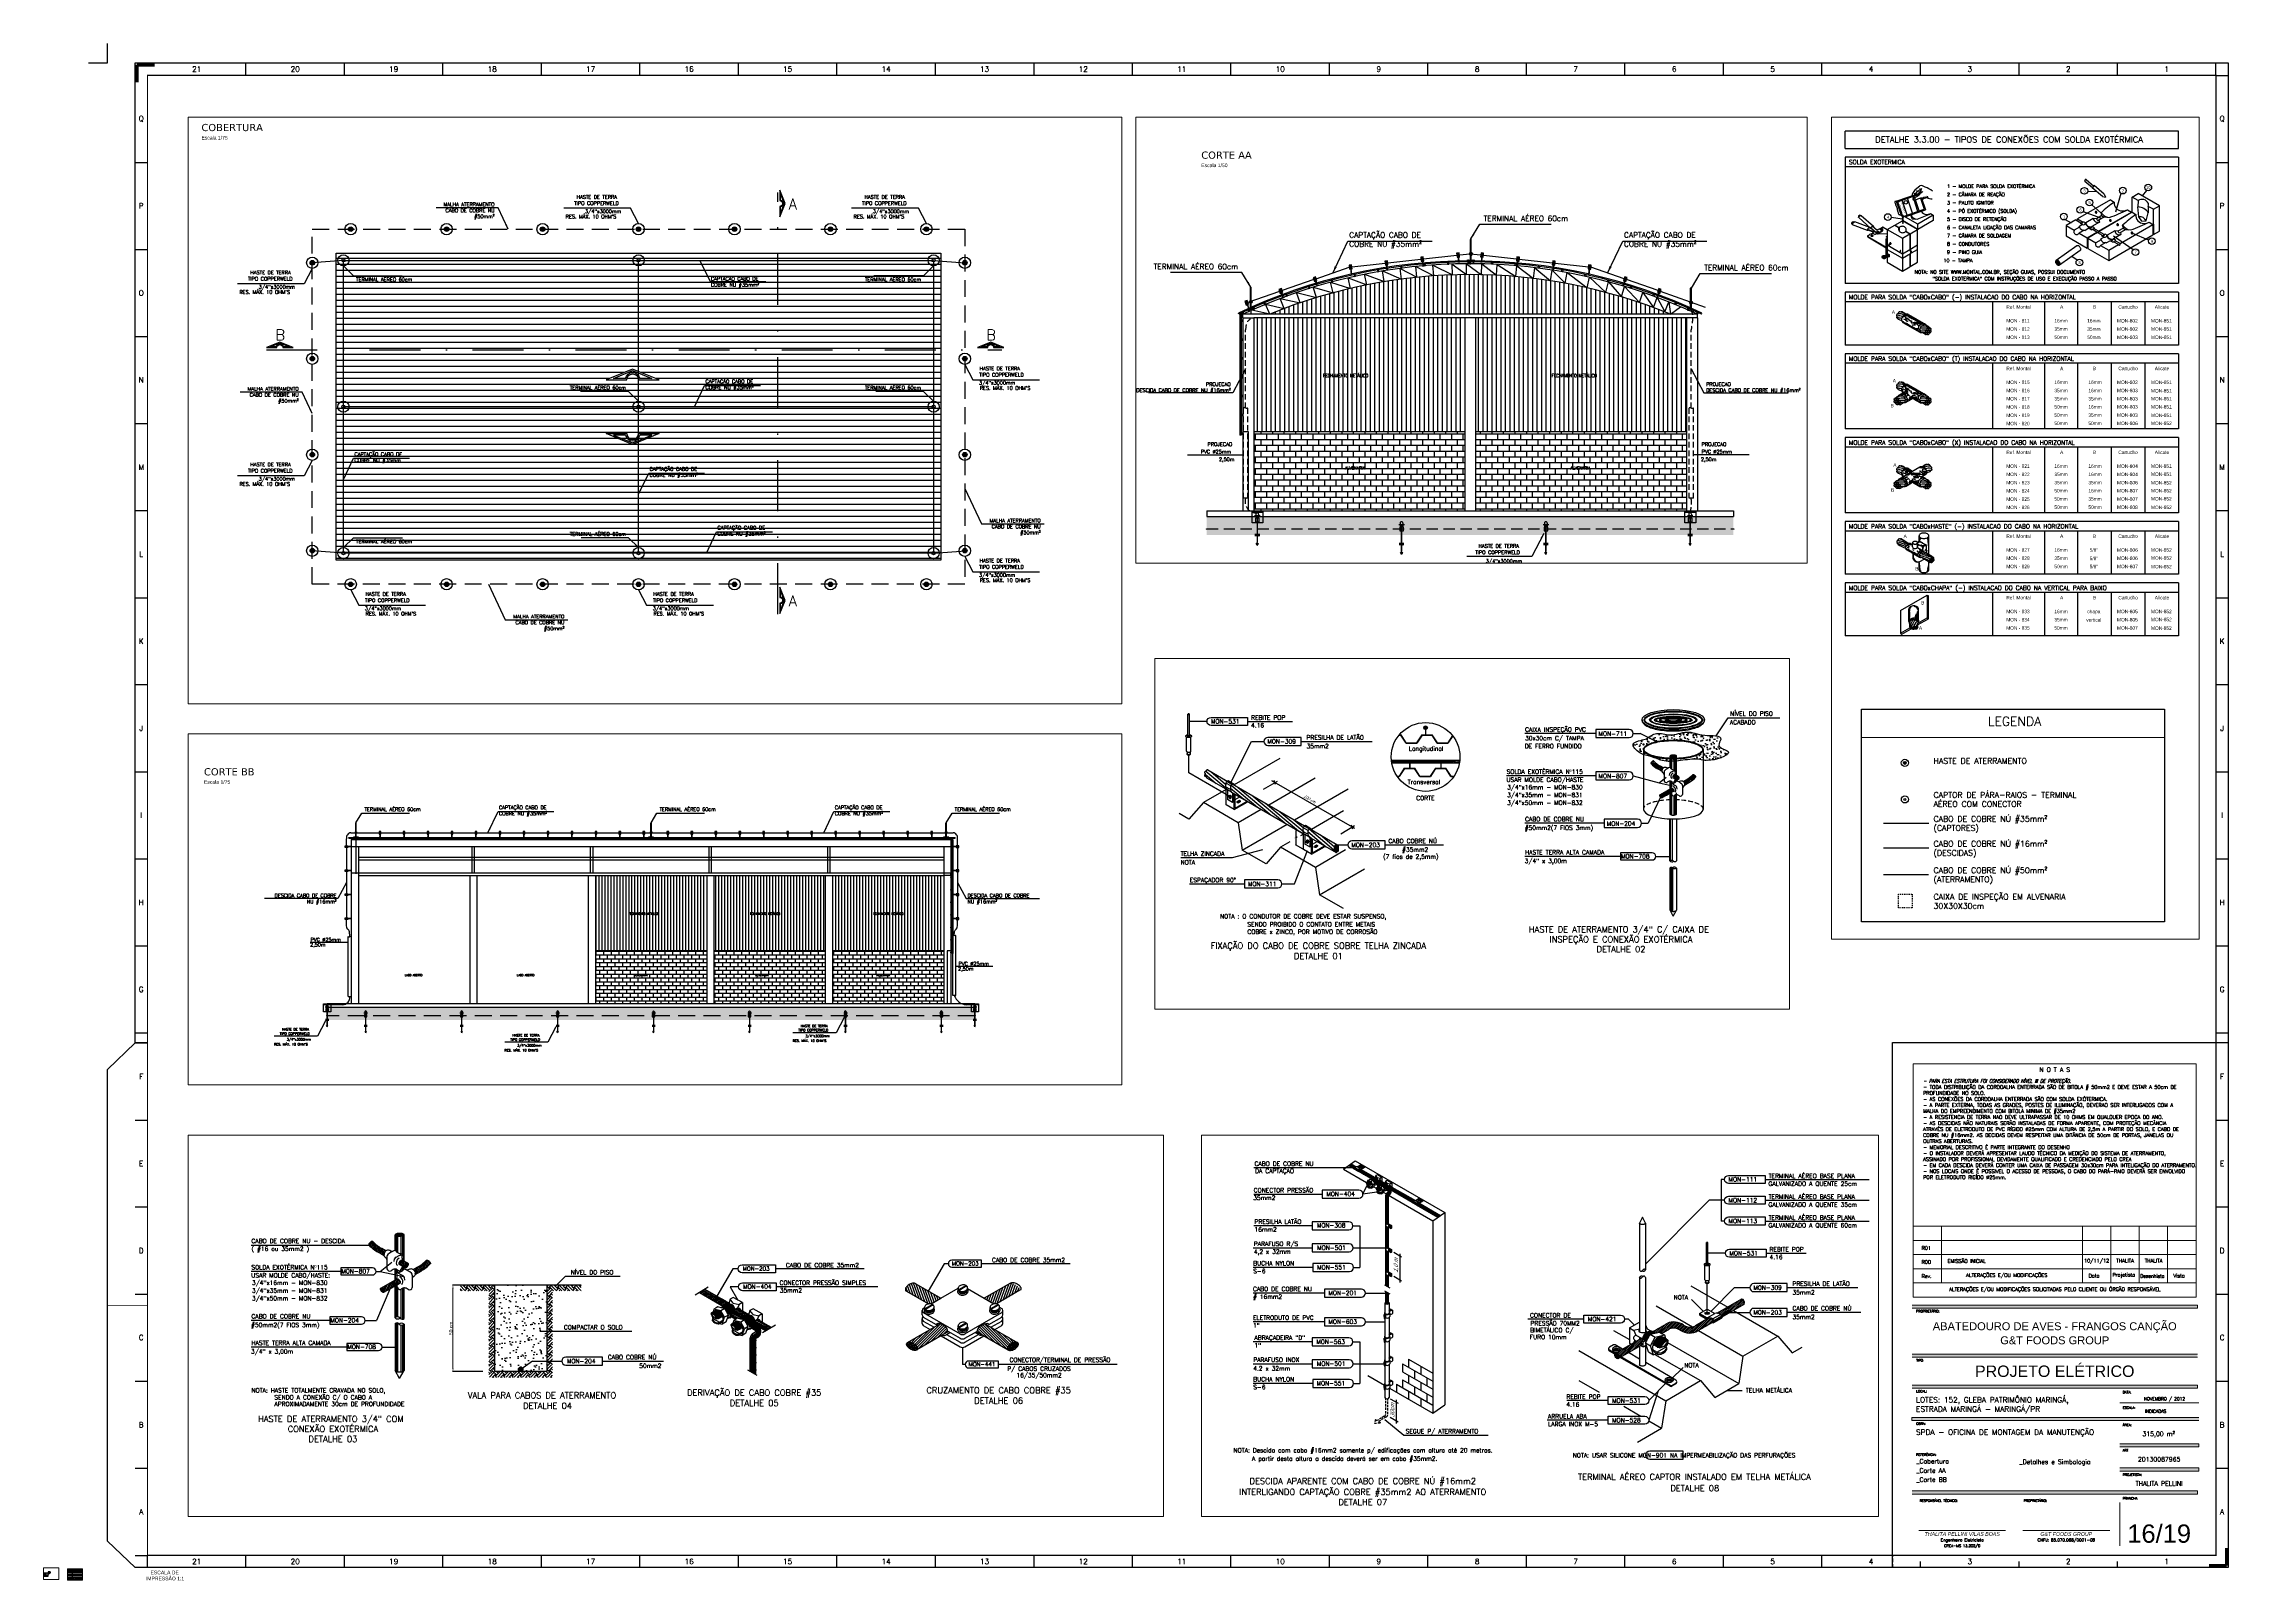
# Paper-space layout 'Layout1' of a CAD drawing. Extents: x 1 to 1212, y 0 to 852.
# The model-space entities are those that its viewports show. They can reach past a viewport. Long polylines and large blocks are cut down to what shows.
import ezdxf
from ezdxf.enums import TextEntityAlignment as Align

# ---------------------------------------------------------------- set-up
doc = ezdxf.new("R2010")
doc.units = 0
doc.header["$MEASUREMENT"] = 0
for name, pattern in [('DASHDOT2', [0.5, 0.25, -0.125, 0, -0.125]), ('DASHED', [0.75, 0.5, -0.25]), ('DASHED2', [0.375, 0.25, -0.125]), ('HIDDEN', [0.375, 0.25, -0.125]), ('HIDDEN2', [0.1875, 0.125, -0.0625]), ('TRACMIL', [3, 2, -1])]:
    doc.linetypes.add(name, pattern=pattern)
doc.layers.get('0').update_dxf_attribs({"linetype": 'CONTINUOUS'})
doc.layers.get('DEFPOINTS').update_dxf_attribs({"linetype": 'CONTINUOUS'})
for name, color, linetype in [('06', 6, 'CONTINUOUS'), ('15', 1, 'CONTINUOUS'), ('25', 2, 'CONTINUOUS'), ('30', 3, 'CONTINUOUS'), ('50', 5, 'CONTINUOUS'), ('_LAYOUT', 252, 'CONTINUOUS'), ('C01', 1, 'CONTINUOUS'), ('C02', 2, 'CONTINUOUS'), ('C03', 3, 'CONTINUOUS'), ('COTAS', 3, 'HIDDEN2'), ('DETALHES', 4, 'CONTINUOUS'), ('LEGENDA', 7, 'CONTINUOUS'), ('PONTOS DE PARA-RAIOS', 1, 'CONTINUOUS'), ('SPDA ATERRAMENTO', 1, 'CONTINUOUS'), ('TEXTO-ABA', 7, 'CONTINUOUS')]:
    doc.layers.add(name, color=color, linetype=linetype)
doc.styles.add('15CL', font='romans.shx', dxfattribs={"height": 2})
doc.styles.add('25CL', font='ROMANS.shx', dxfattribs={"height": 2.5})
doc.styles.add('35CL', font='ROMANS.shx', dxfattribs={"height": 3.5})
doc.styles.add('60', font='ACENT.SHX', dxfattribs={"height": 8})
doc.styles.add('80', font='ACENT.shx', dxfattribs={"height": 10})
doc.styles.add('80CL', font='romans.shx', dxfattribs={"height": 2})
doc.styles.add('ARIAL', font='arial.ttf', dxfattribs={"width": 1.5, "height": 0.6})
doc.styles.add('ARIAL-ABA', font='arial.ttf', dxfattribs={"height": 0.4})
doc.styles.add('ARIALI', font='ariali.ttf')
doc.styles.add('CL60', font='ACENT.shx', dxfattribs={"height": 7.5})
doc.styles.add('COTAS', font='simplex.shx', dxfattribs={"width": 0.85, "height": 0.15})
doc.styles.add('COTAS-ABA', font='simplex.shx', dxfattribs={"width": 0.85, "height": 0.18})
doc.styles.add('ITALICC', font='italicc_.ttf')
doc.styles.add('NBR8402-h25', font='ROMANS.SHX', dxfattribs={"height": 2.5})
doc.styles.add('R-120MM', font='ROMANS.SHX', dxfattribs={"height": 3})
doc.styles.add('R240A', font='simplex.shx', dxfattribs={"height": 0.6})
doc.styles.add('ROMANS', font='romans.shx')
doc.styles.add('ROMANTICBOLD', font='ROMANT.SHX', dxfattribs={"height": 10})
doc.dimstyles.new('DETALHES', dxfattribs={"dimtxt": 2, "dimasz": 0.05, "dimexe": 0.18, "dimexo": 0.0625, "dimgap": 0.5, "dimtad": 1, "dimdec": 4, "dimzin": 0, "dimdsep": 46, "dimtxsty": 'ROMANS', "dimblk": 'DOT', "dimsah": 1, "dimcen": 0.09, "dimse1": 1, "dimse2": 1, "dimclrt": 153, "dimadec": 0, "dimazin": 0, "dimtfac": 1, "dimtdec": 4, "dimtofl": 0, "dimtmove": 0, "dimatfit": 3, "dimfxl": 1, "dimtolj": 1, "dimtzin": 0, "dimarcsym": 0})
doc.dimstyles.new('ISO-25', dxfattribs={"dimtxt": 2.5, "dimasz": 2.5, "dimexe": 1.25, "dimexo": 0.625, "dimtad": 1, "dimtxsty": 'Standard', "dimcen": 2.5, "dimadec": 0, "dimazin": 0, "dimtfac": 1, "dimtmove": 0, "dimatfit": 3, "dimfxl": 1, "dimarcsym": 0})
pattern_1 = [(90, (-246400.63, 205512.749), (-12.5, 8e-16), [])]
pattern_2 = [(0, (4336.6772, -2685.4036), (0, 3.048), [])]
pattern_3 = [(110, (8501.345, -1376.3205), (-3.58023, -1.303097), [])]
pattern_4 = [(65, (8501.345, -1376.3205), (-3.453033, 1.610176), [])]

# ---------------------------------------------------------------- blocks, each defined once
blk = doc.blocks.new('*D35')
at = {"layer": '15', "color": 0, "lineweight": -2}
for p, q in [((9033.3, 172), (9012.4, 184)), ((9033.2, 128.2), (9012.4, 140.2)), ((9013.7, 142), (9013.7, 180.8))]:
    blk.add_line(p, q, dxfattribs=at)
at = {"layer": '15', "color": 0}
for points in [[(9013.3, 180.8), (9014.1, 180.8), (9013.7, 183.3)], [(9013.3, 142), (9014.1, 142), (9013.7, 139.5)]]:
    blk.add_solid(points, dxfattribs=at)
at = {"layer": 'DEFPOINTS', "color": 0}
for p in [(9013.7, 183.3), (9033.8, 127.8), (9034, 171.6)]:
    blk.add_point(p, dxfattribs=at)
at = {"layer": '15', "color": 0, "char_height": 2.5, "attachment_point": 5, "rotation": 90}
for s, insert in [('25,4', (9011.6, 161.4)), ('mm', (9015.5, 161.4))]:
    blk.add_mtext(s, dxfattribs=dict(at, insert=insert))
blk = doc.blocks.new('*X25')
at = {"color": 0}
for p, q in [((1626.5, 788.6), (1720.7, 882.8)), ((1593.9, 809), (1599.1, 814.2)), ((1603.1, 807.6), (1624.2, 828.7)), ((1610.5, 804.4), (1649.3, 843.2)), ((1617, 800.2), (1674.4, 857.7)), ((1622.5, 795.1), (1699.5, 872.2)), ((1629.1, 780.6), (1728.3, 879.8)), ((1654.2, 795.1), (1735.1, 875.9)), ((1679.3, 809.6), (1741, 871.2)), ((1704.4, 824), (1745.9, 865.6)), ((1729.5, 838.5), (1749, 858))]:
    blk.add_line(p, q, dxfattribs=at)
blk = doc.blocks.new('*X26')
at = {"color": 0}
for p, q in [((1586.8, 1012.9), (1581, 1028.9)), ((1598.6, 1006.1), (1587.5, 1036.5)), ((1610.3, 999.3), (1594.9, 1041.7)), ((1622.1, 992.5), (1602.9, 1045.3)), ((1633.9, 985.7), (1611.6, 1046.9)), ((1645.7, 978.9), (1622.2, 1043.4)), ((1657.5, 972.1), (1634, 1036.6)), ((1669.3, 965.2), (1645.8, 1029.8)), ((1679.1, 963.9), (1657.6, 1023)), ((1687.4, 966.6), (1669.4, 1016.2)), ((1695.1, 971), (1681.2, 1009.3)), ((1702.8, 975.4), (1693, 1002.5)), ((1710.5, 979.9), (1704.7, 995.7)), ((1718.2, 984.3), (1716.5, 988.9))]:
    blk.add_line(p, q, dxfattribs=at)
blk = doc.blocks.new('CABPAR')
at = {"layer": '25'}
for p, q in [((137.2, 193.4), (137.2, 193)), ((137.5, 193.8), (138.6, 193.8)), ((138.6, 193.4), (137.5, 193.4)), ((138.6, 193.8), (138.6, 194.2)), ((138.6, 193), (138.6, 193.4)), ((139, 193.8), (140, 193.8)), ((140.1, 193.4), (139, 193.4)), ((140.3, 193.4), (140.3, 193))]:
    blk.add_line(p, q, dxfattribs=at)
blk.add_lwpolyline([(137.2, 193, 0.171363), (137.3, 192.7, 0.104784), (137.7, 192.5, 0.066292), (138.2, 192.3, 0.052434), (138.8, 192.2, 0.052434), (139.4, 192.3, 0.066292), (139.9, 192.5, 0.104784), (140.2, 192.7, 0.171363), (140.3, 193, 0.171363)], format="xyb", dxfattribs=at)
for points in [[(139, 194.2), (139, 193.8)], [(139, 193.4), (139, 193)]]:
    blk.add_lwpolyline(points, dxfattribs=at)
for centre, start, end in [((138.2, 193.4), 156.6029, 180), ((139.3, 193.4), 360, 23.2617)]:
    blk.add_arc(centre, 1, start, end, dxfattribs=at)
for points, knots in [([(137.3, 193.6), (137.3, 193.5), (137.3, 193.4), (137.6, 193.1), (137.7, 193.1), (138.1, 192.9), (138.4, 192.9), (139, 192.8), (139.3, 192.9), (139.9, 193.1), (140.1, 193.2), (140.3, 193.5), (140.3, 193.7), (140.1, 193.9), (140, 194.1), (139.6, 194.2), (139.3, 194.3), (138.8, 194.4), (138.5, 194.3), (138, 194.2), (137.7, 194.1), (137.4, 193.9), (137.3, 193.8), (137.3, 193.6), (137.3, 193.6), (137.3, 193.6)], [0, 0, 0, 0, 0.494464, 0.494464, 0.988928, 0.988928, 1.483392, 1.483392, 2.137893, 2.137893, 2.792394, 2.792394, 3.446894, 3.446894, 3.994497, 3.994497, 4.5421, 4.5421, 5.089703, 5.089703, 5.637306, 5.637306, 6.184909, 6.184909, 6.283185, 6.283185, 6.283185, 6.283185]), ([(137.5, 193.8), (137.5, 193.7), (137.4, 193.7), (137.4, 193.6), (137.4, 193.6), (137.4, 193.6), (137.4, 193.6), (137.4, 193.5), (137.5, 193.5), (137.5, 193.5), (137.5, 193.4)], [5.8463039, 5.8463039, 5.8463039, 5.8463039, 6.180354, 6.180354, 6.2831853, 6.2831853, 6.2831853, 6.5890722, 6.5890722, 6.6212886, 6.6212886, 6.6212886, 6.6212886]), ([(139, 194.2), (138.9, 194.2), (138.7, 194.2), (138.6, 194.2), (138.6, 194.2), (138.6, 194.2)], [10.8721339, 10.8721339, 10.8721339, 10.8721339, 11.0851133, 11.0851133, 11.1153248, 11.1153248, 11.1153248, 11.1153248]), ([(138.6, 193), (138.7, 193), (138.8, 193), (138.9, 193), (138.9, 193), (139, 193)], [7.7341555, 7.7341555, 7.7341555, 7.7341555, 7.9027734, 7.9027734, 7.9773547, 7.9773547, 7.9773547, 7.9773547]), ([(140.1, 193.4), (140.1, 193.5), (140.1, 193.5), (140.1, 193.6), (140.1, 193.7), (140.1, 193.7), (140.1, 193.8), (140, 193.8)], [9.0870699, 9.0870699, 9.0870699, 9.0870699, 9.3535221, 9.3535221, 9.6944157, 9.6944157, 9.8615353, 9.8615353, 9.8615353, 9.8615353])]:
    blk.add_open_spline(points, degree=3, knots=knots, dxfattribs=at)
blk = doc.blocks.new('PARAFUSO')
at = {"layer": '15'}
blk.add_blockref('CABPAR', (-138.8, -193), dxfattribs=at)
blk = doc.blocks.new('*D34')
at = {"layer": '15', "color": 0, "lineweight": -2, "ltscale": 20}
for p, q in [((9143.7, -1117.5), (9059.2, -1117.5)), ((9143.7, -1357.5), (9059.2, -1357.5))]:
    blk.add_line(p, q, dxfattribs=at)
at = {"layer": '15', "color": 0, "lineweight": 0, "ltscale": 20}
blk.add_line((9060.5, -1127.5), (9060.5, -1347.5), dxfattribs=at)
at = {"layer": '15', "color": 0, "ltscale": 20}
for points in [[(9058.8, -1127.5), (9062.1, -1127.5), (9060.5, -1117.5)], [(9058.8, -1347.5), (9062.1, -1347.5), (9060.5, -1357.5)]]:
    blk.add_solid(points, dxfattribs=at)
at = {"layer": 'DEFPOINTS', "color": 0, "ltscale": 20}
for p in [(9144.4, -1117.5), (9060.5, -1357.5), (9144.4, -1357.5)]:
    blk.add_point(p, dxfattribs=at)
at = {"layer": '15', "color": 0, "ltscale": 20, "insert": (9054.8, -1237.5), "char_height": 10, "attachment_point": 5, "rotation": 90}
blk.add_mtext('50 cm', dxfattribs=at)
blk = doc.blocks.new('*X27')
at = {"color": 0}
for p, q in [((13809, -2415), (13817, -2420)), ((13810, -2413), (13822, -2421)), ((13813, -2411), (13827, -2421)), ((13816, -2410), (13831, -2421)), ((13819, -2410), (13835, -2421)), ((13823, -2409), (13839, -2420)), ((13827, -2409), (13842, -2420)), ((13831, -2409), (13845, -2419)), ((13836, -2409), (13848, -2417)), ((13842, -2410), (13849, -2415))]:
    blk.add_line(p, q, dxfattribs=at)
blk = doc.blocks.new('*X28')
at = {"color": 0}
for p, q in [((13808.7, -2414.5), (13816.5, -2420)), ((13810.3, -2412.6), (13822.2, -2420.9)), ((13812.8, -2411.3), (13827.1, -2421.3)), ((13815.7, -2410.3), (13831.4, -2421.2)), ((13819, -2409.5), (13835.4, -2421)), ((13822.7, -2409), (13839, -2420.5)), ((13826.7, -2408.8), (13842.3, -2419.7)), ((13831, -2408.8), (13845.2, -2418.7)), ((13835.9, -2409.1), (13847.6, -2417.3)), ((13841.7, -2410.1), (13849.2, -2415.4))]:
    blk.add_line(p, q, dxfattribs=at)
blk = doc.blocks.new('J')
at = {"layer": 'DETALHES', "color": 2}
blk.add_circle((0, 0), 8.61, dxfattribs=at)
at = {"layer": 'DETALHES', "color": 2, "style": 'CL60'}
blk.add_attdef('.', (-2.3, -4), '', height=7.5, dxfattribs=at)
blk = doc.blocks.new('*X30')
at = {"color": 0}
for p, q in [((4161.8, -663.8), (4161.8, -663.8)), ((4162.3, -663.7), (4162.3, -663.7)), ((4162.7, -666.3), (4162.7, -666.3)), ((4162.8, -662.8), (4162.8, -662.8)), ((4162.8, -665.2), (4162.8, -665.2)), ((4162.8, -666.4), (4162.8, -666.4)), ((4162.9, -663.2), (4162.9, -663.2)), ((4162.9, -665.1), (4162.9, -665.1)), ((4163, -666.6), (4163, -666.6)), ((4163, -669), (4163, -669)), ((4163.1, -661.4), (4163.1, -661.4)), ((4163.1, -663.6), (4163.1, -663.6)), ((4163.2, -666.2), (4163.2, -666.2)), ((4163.6, -661.7), (4163.6, -661.7)), ((4163.6, -668.8), (4163.6, -668.8)), ((4163.7, -671.7), (4163.7, -671.7)), ((4163.8, -663.7), (4163.8, -663.7)), ((4163.9, -667.4), (4163.9, -667.4)), ((4164, -666.1), (4164, -666.1)), ((4164.1, -668.7), (4164.1, -668.7)), ((4164.2, -666.1), (4164.2, -666.1)), ((4164.3, -668.1), (4164.3, -668.1)), ((4164.3, -670), (4164.3, -670)), ((4164.4, -670.2), (4164.4, -670.2)), ((4164.4, -671.9), (4164.4, -671.9)), ((4164.9, -661.1), (4164.9, -661.1)), ((4164.9, -668.3), (4164.9, -668.3)), ((4164.9, -668.6), (4164.9, -668.6)), ((4164.9, -672), (4164.9, -672)), ((4165, -668.5), (4165, -668.5)), ((4165.1, -671.1), (4165.1, -671.1)), ((4165.2, -666.7), (4165.2, -666.7)), ((4165.2, -672.7), (4165.2, -672.7)), ((4165.4, -661.3), (4165.4, -661.3)), ((4165.5, -673.7), (4165.5, -673.7)), ((4165.6, -667), (4165.6, -667)), ((4165.6, -668.9), (4165.6, -668.9)), ((4165.7, -670.9), (4165.7, -670.9)), ((4165.8, -672.8), (4165.8, -672.8)), ((4165.9, -671), (4165.9, -671)), ((4165.9, -673), (4165.9, -673)), ((4166, -669.2), (4166, -669.2)), ((4166, -673.6), (4166, -673.6)), ((4166.1, -673.1), (4166.1, -673.1)), ((4166.3, -661.4), (4166.3, -661.4)), ((4166.4, -671.4), (4166.4, -671.4)), ((4166.8, -671.7), (4166.8, -671.7)), ((4166.8, -673.5), (4166.8, -673.5)), ((4167, -673.9), (4167, -673.9)), ((4167.1, -671.8), (4167.1, -671.8)), ((4167.1, -673.8), (4167.1, -673.8)), ((4167.2, -673.9), (4167.2, -673.9)), ((4167.5, -664.2), (4167.5, -664.2)), ((4167.5, -670.2), (4167.5, -670.2)), ((4167.8, -663.8), (4167.8, -663.8)), ((4168, -663.2), (4168, -663.2)), ((4168.2, -662.6), (4168.2, -662.6)), ((4168.5, -662.9), (4168.5, -662.9)), ((4168.8, -661), (4168.8, -661)), ((4169.4, -664.1), (4169.4, -664.1)), ((4169.5, -671.4), (4169.5, -671.4)), ((4169.8, -662.8), (4169.8, -662.8)), ((4169.9, -671.7), (4169.9, -671.7)), ((4170.2, -663.9), (4170.2, -663.9)), ((4170.4, -662.7), (4170.4, -662.7)), ((4170.6, -664.2), (4170.6, -664.2)), ((4170.7, -663.1), (4170.7, -663.1)), ((4170.8, -662.9), (4170.8, -662.9)), ((4170.8, -665), (4170.8, -665)), ((4171.2, -662.6), (4171.2, -662.6)), ((4171.3, -662.6), (4171.3, -662.6)), ((4171.3, -665.2), (4171.3, -665.2)), ((4171.4, -672.7), (4171.4, -672.7)), ((4171.8, -663.8), (4171.8, -663.8)), ((4172, -664), (4172, -664)), ((4172, -664.1), (4172, -664.1)), ((4172.1, -665), (4172.1, -665)), ((4172.1, -665.1), (4172.1, -665.1)), ((4173.3, -663.9), (4173.3, -663.9)), ((4173.4, -663.1), (4173.4, -663.1)), ((4173.4, -673.9), (4173.4, -673.9)), ((4173.7, -664.2), (4173.7, -664.2)), ((4173.8, -674.2), (4173.8, -674.2)), ((4173.8, -676.6), (4173.8, -676.6)), ((4173.9, -665.7), (4173.9, -665.7)), ((4174.1, -665.9), (4174.1, -665.9)), ((4174.1, -666.4), (4174.1, -666.4)), ((4174.1, -676.8), (4174.1, -676.8)), ((4174.5, -666.7), (4174.5, -666.7)), ((4174.7, -664), (4174.7, -664)), ((4174.9, -666.7), (4174.9, -666.7)), ((4175.1, -677.5), (4175.1, -677.5)), ((4175.1, -677.7), (4175.1, -677.7)), ((4175.3, -675.2), (4175.3, -675.2)), ((4175.3, -677.9), (4175.3, -677.9)), ((4175.4, -677.6), (4175.4, -677.6)), ((4175.7, -667.2), (4175.7, -667.2)), ((4175.9, -667.6), (4175.9, -667.6)), ((4175.9, -677.5), (4175.9, -677.5)), ((4176, -666.9), (4176, -666.9)), ((4176, -667.6), (4176, -667.6)), ((4176.1, -667.7), (4176.1, -667.7)), ((4176.2, -678.7), (4176.2, -678.7)), ((4176.4, -678.5), (4176.4, -678.5)), ((4177.1, -679.6), (4177.1, -679.6)), ((4177.2, -683.3), (4177.2, -683.3)), ((4177.3, -676.4), (4177.3, -676.4)), ((4177.3, -679.8), (4177.3, -679.8)), ((4177.5, -669.7), (4177.5, -669.7)), ((4177.6, -679.9), (4177.6, -679.9)), ((4177.7, -676.7), (4177.7, -676.7)), ((4177.8, -679.4), (4177.8, -679.4)), ((4177.8, -682.7), (4177.8, -682.7)), ((4178, -668.9), (4178, -668.9)), ((4178, -669.4), (4178, -669.4)), ((4178, -669.4), (4178, -669.4)), ((4178, -683.2), (4178, -683.2)), ((4178.2, -669.6), (4178.2, -669.6)), ((4178.4, -669.2), (4178.4, -669.2)), ((4178.5, -669.4), (4178.5, -669.4)), ((4179, -670.4), (4179, -670.4)), ((4179.1, -678.4), (4179.1, -678.4)), ((4179.2, -677.8), (4179.2, -677.8)), ((4179.3, -677.7), (4179.3, -677.7)), ((4180, -671.3), (4180, -671.3)), ((4180.3, -677.5), (4180.3, -677.5)), ((4180.3, -682.4), (4180.3, -682.4)), ((4180.9, -682.7), (4180.9, -682.7)), ((4181.6, -671.6), (4181.6, -671.6)), ((4181.7, -678.4), (4181.7, -678.4)), ((4181.9, -682.2), (4181.9, -682.2)), ((4182.1, -671.5), (4182.1, -671.5)), ((4182.4, -677.7), (4182.4, -677.7)), ((4182.8, -671.6), (4182.8, -671.6)), ((4183, -677.4), (4183, -677.4)), ((4183.2, -677.8), (4183.2, -677.8)), ((4183.3, -678), (4183.3, -678)), ((4184, -682.7), (4184, -682.7)), ((4184.1, -672.6), (4184.1, -672.6)), ((4184.2, -678.8), (4184.2, -678.8)), ((4184.3, -678.4), (4184.3, -678.4)), ((4184.3, -682.5), (4184.3, -682.5)), ((4184.4, -678.9), (4184.4, -678.9)), ((4184.4, -679), (4184.4, -679)), ((4184.4, -682.6), (4184.4, -682.6)), ((4184.9, -678.9), (4184.9, -678.9)), ((4185.5, -673.5), (4185.5, -673.5)), ((4185.7, -673.6), (4185.7, -673.6)), ((4185.7, -678.8), (4185.7, -678.8)), ((4185.9, -673.9), (4185.9, -673.9)), ((4186.3, -674.2), (4186.3, -674.2)), ((4187, -678.3), (4187, -678.3)), ((4187.1, -678.6), (4187.1, -678.6)), ((4187.5, -678.9), (4187.5, -678.9)), ((4187.6, -678.5), (4187.6, -678.5)), ((4187.8, -675.1), (4187.8, -675.1)), ((4187.9, -679.2), (4187.9, -679.2)), ((4188.2, -678.8), (4188.2, -678.8)), ((4188.3, -679.3), (4188.3, -679.3)), ((4188.4, -678.4), (4188.4, -678.4)), ((4188.4, -679), (4188.4, -679)), ((4189.6, -678.2), (4189.6, -678.2)), ((4189.8, -676.4), (4189.8, -676.4)), ((4189.8, -678.3), (4189.8, -678.3)), ((4190.2, -676.7), (4190.2, -676.7)), ((4190.3, -678.2), (4190.3, -678.2)), ((4190.6, -678.9), (4190.6, -678.9)), ((4191, -679.2), (4191, -679.2)), ((4191, -679.2), (4191, -679.2)), ((4191.1, -678.1), (4191.1, -678.1)), ((4191.2, -678), (4191.2, -678)), ((4191.4, -678.1), (4191.4, -678.1)), ((4192.2, -678.3), (4192.2, -678.3)), ((4192.3, -678.9), (4192.3, -678.9)), ((4192.5, -677.9), (4192.5, -677.9)), ((4193.6, -679.1), (4193.6, -679.1)), ((4196.1, -679.2), (4196.1, -679.2)), ((4196.1, -680), (4196.1, -680)), ((4196.3, -679), (4196.3, -679)), ((4196.5, -679.1), (4196.5, -679.1)), ((4196.6, -679.9), (4196.6, -679.9)), ((4196.8, -678.9), (4196.8, -678.9)), ((4197.2, -679.2), (4197.2, -679.2)), ((4197.3, -679.9), (4197.3, -679.9)), ((4197.4, -679.8), (4197.4, -679.8)), ((4197.5, -680.1), (4197.5, -680.1)), ((4197.5, -682.4), (4197.5, -682.4)), ((4197.6, -681.4), (4197.6, -681.4)), ((4197.6, -682), (4197.6, -682)), ((4197.8, -677.2), (4197.8, -677.2)), ((4198, -677.6), (4198, -677.6)), ((4198, -681.7), (4198, -681.7)), ((4198.3, -680.8), (4198.3, -680.8)), ((4198.4, -677.1), (4198.4, -677.1)), ((4198.5, -681), (4198.5, -681)), ((4198.8, -679.1), (4198.8, -679.1)), ((4198.8, -679.7), (4198.8, -679.7)), ((4198.8, -680.1), (4198.8, -680.1)), ((4198.9, -681), (4198.9, -681)), ((4199.3, -679.6), (4199.3, -679.6)), ((4199.4, -681.8), (4199.4, -681.8)), ((4199.9, -678.9), (4199.9, -678.9)), ((4200, -678.1), (4200, -678.1)), ((4200.1, -679.5), (4200.1, -679.5)), ((4200.1, -680.1), (4200.1, -680.1))]:
    blk.add_line(p, q, dxfattribs=at)
blk = doc.blocks.new('*X29')
at = {"color": 0}
for p, q in [((4154.7, -675.1), (4154.7, -675.1)), ((4158, -676.8), (4158, -676.8)), ((4158.3, -677.2), (4158.3, -677.2)), ((4159, -677.5), (4159, -677.5)), ((4159.2, -677.6), (4159.2, -677.6)), ((4159.4, -677.7), (4159.4, -677.7)), ((4160, -678.4), (4160, -678.4)), ((4160.7, -678.7), (4160.7, -678.7)), ((4161.9, -679.3), (4161.9, -679.3)), ((4162.1, -679.6), (4162.1, -679.6)), ((4165.5, -681.4), (4165.5, -681.4)), ((4168.4, -682.7), (4168.4, -682.7)), ((4169.1, -683.6), (4169.1, -683.6)), ((4169.2, -683.2), (4169.2, -683.2)), ((4169.7, -683.5), (4169.7, -683.5)), ((4170.2, -684.1), (4170.2, -684.1)), ((4170.4, -684), (4170.4, -684)), ((4170.4, -684.3), (4170.4, -684.3)), ((4170.8, -684.2), (4170.8, -684.2)), ((4171.4, -684.3), (4171.4, -684.3)), ((4172.3, -685.2), (4172.3, -685.2)), ((4172.7, -685.3), (4172.7, -685.3)), ((4172.8, -685.7), (4172.8, -685.7)), ((4173.3, -685.6), (4173.3, -685.6)), ((4174.1, -686.2), (4174.1, -686.2)), ((4174.3, -686.5), (4174.3, -686.5)), ((4174.8, -686.7), (4174.8, -686.7)), ((4175.5, -687.1), (4175.5, -687.1)), ((4176.3, -687.7), (4176.3, -687.7)), ((4176.4, -687.8), (4176.4, -687.8)), ((4176.7, -688.1), (4176.7, -688.1)), ((4176.9, -687.7), (4176.9, -687.7)), ((4177.5, -687.1), (4177.5, -687.1)), ((4177.7, -687.6), (4177.7, -687.6)), ((4178.3, -687.9), (4178.3, -687.9)), ((4178.3, -689), (4178.3, -689)), ((4178.7, -689.2), (4178.7, -689.2)), ((4179.3, -688.9), (4179.3, -688.9)), ((4179.4, -688), (4179.4, -688)), ((4179.5, -689), (4179.5, -689)), ((4180, -689.9), (4180, -689.9)), ((4180.4, -689.8), (4180.4, -689.8)), ((4180.5, -689.8), (4180.5, -689.8)), ((4180.7, -689), (4180.7, -689)), ((4181.3, -689.7), (4181.3, -689.7)), ((4181.4, -690.7), (4181.4, -690.7)), ((4181.6, -690.9), (4181.6, -690.9)), ((4182.1, -689.9), (4182.1, -689.9)), ((4183.3, -690.2), (4183.3, -690.2)), ((4183.5, -690.9), (4183.5, -690.9)), ((4183.6, -692), (4183.6, -692)), ((4184.1, -691.9), (4184.1, -691.9)), ((4184.7, -691.9), (4184.7, -691.9)), ((4184.9, -691.8), (4184.9, -691.8)), ((4185.3, -691.4), (4185.3, -691.4)), ((4185.7, -691.7), (4185.7, -691.7)), ((4186.1, -692.8), (4186.1, -692.8)), ((4186.3, -691.7), (4186.3, -691.7)), ((4186.4, -691.7), (4186.4, -691.7)), ((4186.6, -691.9), (4186.6, -691.9)), ((4186.8, -691.6), (4186.8, -691.6)), ((4187.2, -692.7), (4187.2, -692.7)), ((4187.2, -694.1), (4187.2, -694.1)), ((4187.4, -691.8), (4187.4, -691.8)), ((4187.5, -692.7), (4187.5, -692.7)), ((4187.5, -693.7), (4187.5, -693.7)), ((4187.6, -691.5), (4187.6, -691.5)), ((4187.7, -694.1), (4187.7, -694.1)), ((4188.5, -693.6), (4188.5, -693.6)), ((4188.5, -693.9), (4188.5, -693.9)), ((4188.7, -693.8), (4188.7, -693.8)), ((4188.8, -694.7), (4188.8, -694.7)), ((4189.2, -693.9), (4189.2, -693.9)), ((4189.5, -694.6), (4189.5, -694.6)), ((4189.6, -694.2), (4189.6, -694.2)), ((4189.9, -693.8), (4189.9, -693.8)), ((4190.1, -693.7), (4190.1, -693.7)), ((4190.2, -695.6), (4190.2, -695.6)), ((4190.4, -693.7), (4190.4, -693.7)), ((4190.5, -695.5), (4190.5, -695.5)), ((4190.7, -695.7), (4190.7, -695.7)), ((4190.8, -696.2), (4190.8, -696.2)), ((4191.1, -695.2), (4191.1, -695.2)), ((4191.2, -693.6), (4191.2, -693.6)), ((4191.3, -696.2), (4191.3, -696.2)), ((4191.5, -694.6), (4191.5, -694.6)), ((4192.2, -696.1), (4192.2, -696.1))]:
    blk.add_line(p, q, dxfattribs=at)
blk = doc.blocks.new('*X31')
at = {"color": 0}
for p, q in [((5372.2, -492.6), (5372.2, -492.6)), ((5372.5, -485.4), (5372.5, -485.4)), ((5372.5, -486.3), (5372.5, -486.3)), ((5372.5, -489.1), (5372.5, -489.1)), ((5372.5, -491.5), (5372.5, -491.5)), ((5372.6, -488.8), (5372.6, -488.8)), ((5372.6, -492.8), (5372.6, -492.8)), ((5372.6, -494.1), (5372.6, -494.1)), ((5372.6, -496.5), (5372.6, -496.5)), ((5372.7, -489.3), (5372.7, -489.3)), ((5372.7, -498.9), (5372.7, -498.9)), ((5372.8, -496.7), (5372.8, -496.7)), ((5372.9, -485.1), (5372.9, -485.1)), ((5372.9, -488.8), (5372.9, -488.8)), ((5373, -489.1), (5373, -489.1)), ((5373, -495.1), (5373, -495.1)), ((5373, -496.6), (5373, -496.6)), ((5373, -504), (5373, -504)), ((5373.1, -499.1), (5373.1, -499.1)), ((5373.1, -504.3), (5373.1, -504.3)), ((5373.1, -505.1), (5373.1, -505.1)), ((5373.1, -512.1), (5373.1, -512.1)), ((5373.2, -483.1), (5373.2, -483.1)), ((5373.2, -485), (5373.2, -485)), ((5373.2, -509.2), (5373.2, -509.2)), ((5373.3, -486.2), (5373.3, -486.2)), ((5373.3, -486.9), (5373.3, -486.9)), ((5373.4, -482.7), (5373.4, -482.7)), ((5373.4, -488.8), (5373.4, -488.8)), ((5373.4, -488.9), (5373.4, -488.9)), ((5373.4, -490.8), (5373.4, -490.8)), ((5373.4, -491.3), (5373.4, -491.3)), ((5373.4, -493.9), (5373.4, -493.9)), ((5373.5, -486.3), (5373.5, -486.3)), ((5373.5, -490.1), (5373.5, -490.1)), ((5373.5, -492.7), (5373.5, -492.7)), ((5373.5, -496.5), (5373.5, -496.5)), ((5373.5, -501.4), (5373.5, -501.4)), ((5373.5, -501.7), (5373.5, -501.7)), ((5373.6, -486.5), (5373.6, -486.5)), ((5373.6, -493.7), (5373.6, -493.7)), ((5373.6, -494.7), (5373.6, -494.7)), ((5373.6, -496.6), (5373.6, -496.6)), ((5373.6, -504.3), (5373.6, -504.3)), ((5373.6, -509.5), (5373.6, -509.5)), ((5373.7, -487.6), (5373.7, -487.6)), ((5373.7, -497.4), (5373.7, -497.4)), ((5373.7, -498.5), (5373.7, -498.5)), ((5373.7, -500.4), (5373.7, -500.4)), ((5373.7, -501.1), (5373.7, -501.1)), ((5373.7, -512), (5373.7, -512)), ((5373.8, -483.5), (5373.8, -483.5)), ((5373.8, -491.3), (5373.8, -491.3)), ((5373.8, -491.6), (5373.8, -491.6)), ((5373.8, -493.9), (5373.8, -493.9)), ((5373.8, -497.6), (5373.8, -497.6)), ((5373.8, -502.4), (5373.8, -502.4)), ((5373.8, -504.8), (5373.8, -504.8)), ((5373.9, -499.1), (5373.9, -499.1)), ((5373.9, -501.3), (5373.9, -501.3)), ((5373.9, -501.6), (5373.9, -501.6)), ((5373.9, -504.3), (5373.9, -504.3)), ((5373.9, -506.2), (5373.9, -506.2)), ((5373.9, -507.6), (5373.9, -507.6)), ((5373.9, -508.5), (5373.9, -508.5)), ((5374, -506.8), (5374, -506.8)), ((5374, -508.1), (5374, -508.1)), ((5374, -508.7), (5374, -508.7)), ((5374.1, -483.8), (5374.1, -483.8)), ((5374.1, -510.1), (5374.1, -510.1)), ((5374.2, -493.9), (5374.2, -493.9)), ((5374.3, -483.5), (5374.3, -483.5)), ((5374.3, -488.7), (5374.3, -488.7)), ((5374.3, -496.4), (5374.3, -496.4)), ((5374.3, -503.9), (5374.3, -503.9)), ((5374.4, -483.6), (5374.4, -483.6)), ((5374.4, -491.2), (5374.4, -491.2)), ((5374.4, -499), (5374.4, -499)), ((5374.4, -504.2), (5374.4, -504.2)), ((5374.5, -482.1), (5374.5, -482.1)), ((5374.5, -484), (5374.5, -484)), ((5374.5, -484.1), (5374.5, -484.1)), ((5374.5, -487.3), (5374.5, -487.3)), ((5374.5, -490.1), (5374.5, -490.1)), ((5374.5, -491), (5374.5, -491)), ((5374.5, -506.7), (5374.5, -506.7)), ((5374.5, -511.9), (5374.5, -511.9)), ((5374.6, -483.8), (5374.6, -483.8)), ((5374.6, -486), (5374.6, -486)), ((5374.6, -494.1), (5374.6, -494.1)), ((5374.6, -494.7), (5374.6, -494.7)), ((5374.6, -500.1), (5374.6, -500.1)), ((5374.7, -486), (5374.7, -486)), ((5374.7, -487.9), (5374.7, -487.9)), ((5374.7, -489.8), (5374.7, -489.8)), ((5374.7, -491.1), (5374.7, -491.1)), ((5374.7, -498.4), (5374.7, -498.4)), ((5374.7, -504.1), (5374.7, -504.1)), ((5374.7, -510.1), (5374.7, -510.1)), ((5374.8, -491.7), (5374.8, -491.7)), ((5374.8, -493.7), (5374.8, -493.7)), ((5374.8, -493.8), (5374.8, -493.8)), ((5374.8, -501.5), (5374.8, -501.5)), ((5374.8, -502.1), (5374.8, -502.1)), ((5374.8, -505.8), (5374.8, -505.8)), ((5374.9, -486.3), (5374.9, -486.3)), ((5374.9, -495.6), (5374.9, -495.6)), ((5374.9, -498.5), (5374.9, -498.5)), ((5374.9, -509.3), (5374.9, -509.3)), ((5374.9, -509.5), (5374.9, -509.5)), ((5375, -496.4), (5375, -496.4)), ((5375, -497.5), (5375, -497.5)), ((5375, -499.4), (5375, -499.4)), ((5375, -505.9), (5375, -505.9)), ((5375.1, -483.4), (5375.1, -483.4)), ((5375.1, -501.4), (5375.1, -501.4)), ((5375.1, -506.4), (5375.1, -506.4)), ((5375.2, -482.6), (5375.2, -482.6)), ((5375.2, -485.9), (5375.2, -485.9)), ((5375.2, -491.1), (5375.2, -491.1)), ((5375.2, -498.9), (5375.2, -498.9)), ((5375.2, -503.3), (5375.2, -503.3)), ((5375.2, -505.2), (5375.2, -505.2)), ((5375.3, -486.6), (5375.3, -486.6)), ((5375.3, -492.6), (5375.3, -492.6)), ((5375.3, -493.7), (5375.3, -493.7)), ((5375.3, -506.6), (5375.3, -506.6)), ((5375.3, -507.2), (5375.3, -507.2)), ((5375.3, -509.1), (5375.3, -509.1)), ((5375.4, -496.6), (5375.4, -496.6)), ((5375.4, -501.5), (5375.4, -501.5)), ((5375.4, -502.6), (5375.4, -502.6)), ((5375.4, -509.2), (5375.4, -509.2)), ((5375.5, -484.5), (5375.5, -484.5)), ((5375.5, -488.2), (5375.5, -488.2)), ((5375.5, -506.6), (5375.5, -506.6)), ((5375.6, -488.5), (5375.6, -488.5)), ((5375.6, -491.9), (5375.6, -491.9)), ((5375.6, -495.6), (5375.6, -495.6)), ((5375.7, -483.1), (5375.7, -483.1)), ((5375.7, -488.4), (5375.7, -488.4)), ((5375.7, -488.8), (5375.7, -488.8)), ((5375.7, -496.2), (5375.7, -496.2)), ((5375.7, -499.3), (5375.7, -499.3)), ((5375.8, -485), (5375.8, -485)), ((5375.8, -495.8), (5375.8, -495.8)), ((5375.8, -498.9), (5375.8, -498.9)), ((5375.8, -503), (5375.8, -503)), ((5375.8, -504), (5375.8, -504)), ((5375.8, -511.7), (5375.8, -511.7)), ((5375.9, -487), (5375.9, -487)), ((5375.9, -488.9), (5375.9, -488.9)), ((5375.9, -506.7), (5375.9, -506.7)), ((5375.9, -508.9), (5375.9, -508.9)), ((5375.9, -510.4), (5375.9, -510.4)), ((5376, -485.1), (5376, -485.1)), ((5376, -485.8), (5376, -485.8)), ((5376, -490.8), (5376, -490.8)), ((5376, -492.7), (5376, -492.7)), ((5376, -503.2), (5376, -503.2)), ((5376.1, -488.4), (5376.1, -488.4)), ((5376.1, -489.1), (5376.1, -489.1)), ((5376.1, -493.6), (5376.1, -493.6)), ((5376.1, -494.7), (5376.1, -494.7)), ((5376.1, -495.1), (5376.1, -495.1)), ((5376.1, -510.6), (5376.1, -510.6)), ((5376.2, -496.2), (5376.2, -496.2)), ((5376.2, -496.6), (5376.2, -496.6)), ((5376.2, -498.5), (5376.2, -498.5)), ((5376.2, -499.1), (5376.2, -499.1)), ((5376.2, -501.3), (5376.2, -501.3)), ((5376.2, -505.1), (5376.2, -505.1)), ((5376.2, -509.1), (5376.2, -509.1)), ((5376.3, -500.4), (5376.3, -500.4)), ((5376.3, -503.9), (5376.3, -503.9)), ((5376.3, -509.2), (5376.3, -509.2)), ((5376.4, -502.4), (5376.4, -502.4)), ((5376.4, -504.3), (5376.4, -504.3)), ((5376.4, -511.7), (5376.4, -511.7)), ((5376.5, -483.2), (5376.5, -483.2)), ((5376.5, -485.5), (5376.5, -485.5)), ((5376.5, -490.9), (5376.5, -490.9)), ((5376.5, -491.3), (5376.5, -491.3)), ((5376.5, -506.2), (5376.5, -506.2)), ((5376.6, -485.6), (5376.6, -485.6)), ((5376.6, -489.2), (5376.6, -489.2)), ((5376.6, -492.8), (5376.6, -492.8)), ((5376.6, -498.7), (5376.6, -498.7)), ((5376.6, -501.4), (5376.6, -501.4)), ((5376.6, -508.2), (5376.6, -508.2)), ((5376.7, -496.6), (5376.7, -496.6)), ((5376.7, -500.2), (5376.7, -500.2)), ((5376.7, -506.5), (5376.7, -506.5)), ((5376.7, -511.4), (5376.7, -511.4)), ((5376.8, -487.6), (5376.8, -487.6)), ((5376.8, -493), (5376.8, -493)), ((5376.8, -504), (5376.8, -504)), ((5376.9, -488.3), (5376.9, -488.3)), ((5376.9, -491.6), (5376.9, -491.6)), ((5376.9, -497.6), (5376.9, -497.6)), ((5376.9, -500.4), (5376.9, -500.4)), ((5376.9, -507.6), (5376.9, -507.6)), ((5377, -483.1), (5377, -483.1)), ((5377, -496.1), (5377, -496.1)), ((5377, -501.6), (5377, -501.6)), ((5377, -507.6), (5377, -507.6)), ((5377, -511.4), (5377, -511.4)), ((5377.1, -484), (5377.1, -484)), ((5377.1, -490.9), (5377.1, -490.9)), ((5377.1, -498.6), (5377.1, -498.6)), ((5377.1, -503.8), (5377.1, -503.8)), ((5377.1, -507.8), (5377.1, -507.8)), ((5377.1, -511.7), (5377.1, -511.7)), ((5377.2, -483.8), (5377.2, -483.8)), ((5377.2, -485.9), (5377.2, -485.9)), ((5377.2, -506.4), (5377.2, -506.4)), ((5377.2, -511.6), (5377.2, -511.6)), ((5377.3, -487.8), (5377.3, -487.8)), ((5377.3, -489.8), (5377.3, -489.8)), ((5377.3, -493.8), (5377.3, -493.8)), ((5377.4, -482.7), (5377.4, -482.7)), ((5377.4, -485.7), (5377.4, -485.7)), ((5377.4, -491.7), (5377.4, -491.7)), ((5377.4, -503.9), (5377.4, -503.9)), ((5377.5, -486.4), (5377.5, -486.4)), ((5377.5, -490.1), (5377.5, -490.1)), ((5377.5, -493.4), (5377.5, -493.4)), ((5377.5, -493.6), (5377.5, -493.6)), ((5377.5, -495.6), (5377.5, -495.6)), ((5377.5, -501.2), (5377.5, -501.2)), ((5377.6, -482.9), (5377.6, -482.9)), ((5377.6, -484.1), (5377.6, -484.1)), ((5377.6, -490.1), (5377.6, -490.1)), ((5377.6, -493.8), (5377.6, -493.8)), ((5377.6, -497.5), (5377.6, -497.5)), ((5377.6, -499.4), (5377.6, -499.4)), ((5377.6, -508.9), (5377.6, -508.9)), ((5377.7, -490.3), (5377.7, -490.3)), ((5377.7, -494.1), (5377.7, -494.1)), ((5377.7, -497.5), (5377.7, -497.5)), ((5377.7, -500.1), (5377.7, -500.1)), ((5377.7, -501.3), (5377.7, -501.3)), ((5377.8, -483), (5377.8, -483)), ((5377.8, -501.2), (5377.8, -501.2)), ((5377.8, -503.3), (5377.8, -503.3)), ((5377.8, -504.1), (5377.8, -504.1)), ((5377.8, -504.9), (5377.8, -504.9)), ((5377.8, -505.2), (5377.8, -505.2)), ((5377.8, -510.1), (5377.8, -510.1)), ((5377.9, -485.6), (5377.9, -485.6)), ((5377.9, -490.8), (5377.9, -490.8)), ((5377.9, -497.7), (5377.9, -497.7)), ((5377.9, -498.5), (5377.9, -498.5)), ((5377.9, -507.1), (5377.9, -507.1)), ((5377.9, -508.6), (5377.9, -508.6)), ((5378, -486.3), (5378, -486.3)), ((5378, -493.3), (5378, -493.3)), ((5378, -505), (5378, -505)), ((5378, -506.3), (5378, -506.3)), ((5378, -512.3), (5378, -512.3)), ((5378.1, -496.3), (5378.1, -496.3)), ((5378.1, -501.1), (5378.1, -501.1)), ((5378.1, -508.9), (5378.1, -508.9)), ((5378.1, -512.4), (5378.1, -512.4)), ((5378.2, -506.4), (5378.2, -506.4)), ((5378.3, -488.1), (5378.3, -488.1)), ((5378.4, -483), (5378.4, -483)), ((5378.4, -486.6), (5378.4, -486.6)), ((5378.4, -492.6), (5378.4, -492.6)), ((5378.4, -495.9), (5378.4, -495.9)), ((5378.5, -483.7), (5378.5, -483.7)), ((5378.5, -484.9), (5378.5, -484.9)), ((5378.5, -487.3), (5378.5, -487.3)), ((5378.5, -496.6), (5378.5, -496.6)), ((5378.5, -502.6), (5378.5, -502.6)), ((5378.5, -503.6), (5378.5, -503.6)), ((5378.5, -511.4), (5378.5, -511.4)), ((5378.6, -486.9), (5378.6, -486.9)), ((5378.6, -488.8), (5378.6, -488.8)), ((5378.6, -491.1), (5378.6, -491.1)), ((5378.6, -494.7), (5378.6, -494.7)), ((5378.6, -506.6), (5378.6, -506.6)), ((5378.7, -485.5), (5378.7, -485.5)), ((5378.7, -487.5), (5378.7, -487.5)), ((5378.7, -490.7), (5378.7, -490.7)), ((5378.7, -492.6), (5378.7, -492.6)), ((5378.7, -498.4), (5378.7, -498.4)), ((5378.8, -488.1), (5378.8, -488.1)), ((5378.8, -488.8), (5378.8, -488.8)), ((5378.8, -493.2), (5378.8, -493.2)), ((5378.8, -494.6), (5378.8, -494.6)), ((5378.8, -494.9), (5378.8, -494.9)), ((5378.8, -502.1), (5378.8, -502.1)), ((5378.9, -495.8), (5378.9, -495.8)), ((5378.9, -496.5), (5378.9, -496.5)), ((5378.9, -498.4), (5378.9, -498.4)), ((5378.9, -498.9), (5378.9, -498.9)), ((5378.9, -501), (5378.9, -501)), ((5378.9, -505.8), (5378.9, -505.8)), ((5379, -500.3), (5379, -500.3)), ((5379, -502.3), (5379, -502.3)), ((5379, -503.6), (5379, -503.6)), ((5379.1, -485.1), (5379.1, -485.1)), ((5379.1, -502.3), (5379.1, -502.3)), ((5379.2, -489.1), (5379.2, -489.1)), ((5379.2, -490.6), (5379.2, -490.6)), ((5379.2, -495.1), (5379.2, -495.1)), ((5379.3, -498.3), (5379.3, -498.3)), ((5379.5, -484.6), (5379.5, -484.6)), ((5379.6, -484.8), (5379.6, -484.8)), ((5379.6, -487.9), (5379.6, -487.9)), ((5379.7, -484), (5379.7, -484)), ((5379.8, -485.9), (5379.8, -485.9)), ((5380.1, -485.3), (5380.1, -485.3)), ((5380.3, -483.8), (5380.3, -483.8))]:
    blk.add_line(p, q, dxfattribs=at)
blk = doc.blocks.new('K')
at = {"layer": 'DETALHES', "color": 2}
blk.add_circle((0, 0), 8.61, dxfattribs=at)
at = {"layer": 'DETALHES', "color": 2, "style": 'CL60'}
blk.add_attdef('.', (-6, -3.7), '', height=7.5, dxfattribs=at)
blk = doc.blocks.new('Apwr_pahaste')
at = {"const_width": 0.63}
blk.add_lwpolyline([(0.315, 0, 1), (-0.315, 0, 1)], format="xyb", close=True, dxfattribs=at)
for radius in [1.575, 0.63]:
    blk.add_circle((0, 0), radius)
blk = doc.blocks.new('Apwr_pacap1')
for radius in [1.55, 0.46]:
    blk.add_circle((0, 0), radius)
blk = doc.blocks.new('60CM')
at = {"color": 3}
for p, q in [((0.1, 60.9), (-1.1, 59.4)), ((1.3, 59.4), (0.1, 60.9)), ((-10.7, 0.9), (-10.7, 0)), ((10.7, 0.9), (-10.7, 0.9)), ((-10.7, 0), (10.7, 0)), ((-8.1, 1.7), (-8.1, 1.3)), ((-6.9, 2), (-7.7, 2)), ((-7.4, -2.8), (-7.4, 0)), ((-6.9, 1.6), (-6.9, 2)), ((-6.5, 1.6), (-6.9, 1.6)), ((-6.5, 2), (-6.5, 1.6)), ((-6.5, 2), (-5.7, 2)), ((-5.9, 0), (-5.9, -2.8)), ((-5.3, 1.7), (-5.3, 1.3)), ((-4, 19.7), (-2.1, 23.4)), ((-2.1, 16), (-4, 19.7)), ((-2.5, 20.3), (-2.5, 19)), ((0.1, 23.4), (-2.1, 23.4)), ((0.1, 16), (-2.1, 16)), ((-1.4, 20.8), (-2, 20.8)), ((-1.4, 18.5), (-2, 18.5)), ((-1.1, 26.4), (-1.1, 59.4)), ((-1.1, 23.4), (-1.1, 26.4)), ((-1.1, 0.9), (-1.1, 16)), ((0.1, 23.4), (2.3, 23.4)), ((0.1, 16), (2.3, 16)), ((1.3, 26.5), (1.3, 59.4)), ((1.3, 23.4), (1.3, 26.5)), ((1.3, 0.9), (1.3, 16)), ((1.6, 20.8), (2.2, 20.8)), ((1.6, 18.5), (2.2, 18.5)), ((2.3, 23.4), (4.2, 19.7)), ((4.2, 19.7), (2.3, 16)), ((2.8, 20.3), (2.8, 19)), ((5.5, 1.7), (5.5, 1.3)), ((6.7, 2), (5.9, 2)), ((6.1, 0), (6.1, -2.8)), ((6.7, 2), (6.7, 1.6)), ((6.7, 1.6), (7.1, 1.6)), ((7.1, 2), (7.9, 2)), ((7.1, 1.6), (7.1, 2)), ((7.7, -2.8), (7.7, 0)), ((8.3, 1.7), (8.3, 1.3)), ((10.7, 0), (10.7, 0.9)), ((-7.5, -3.8), (-7.6, -4.1)), ((-7.6, -4.1), (-7.3, -4.1)), ((-7.6, -4.4), (-7.6, -4.6)), ((-7.6, -4.5), (-7.6, -4.5)), ((-7.6, -4.6), (-7.4, -4.6)), ((-7.4, -3.1), (-7.5, -3.5)), ((-7.5, -3.5), (-7.2, -3.5)), ((-7.5, -4.3), (-7.5, -4.3)), ((-7.4, -2.8), (-7.2, -2.8)), ((-5.9, -2.8), (-6.2, -2.8)), ((-5.9, -3.5), (-6.2, -3.5)), ((-6.1, -3.6), (-6.1, -3.6)), ((-5.9, -3.1), (-5.9, -3.5)), ((5.9, -4.6), (6, -4.4)), ((5.9, -4.6), (6.2, -4.6)), ((5.9, -4.8), (5.9, -4.9)), ((5.9, -4.9), (6.1, -5.3)), ((6, -3.8), (6, -4.1)), ((6, -4.1), (6.2, -4.1)), ((6.1, -2.8), (6.4, -2.8)), ((6.1, -3.1), (6.1, -3.5)), ((6.1, -3.5), (6.4, -3.5)), ((6.3, -3.6), (6.3, -3.6)), ((6.8, -3.3), (6.6, -5.1)), ((6.8, -3.3), (7, -3.3)), ((7, -3.3), (7.2, -5.1)), ((7.7, -2.8), (7.4, -2.8)), ((7.7, -3.5), (7.4, -3.5)), ((7.8, -4.6), (7.6, -4.6)), ((7.9, -4.9), (7.6, -5.3)), ((7.7, -3.1), (7.7, -3.5)), ((7.8, -4.5), (7.8, -4.5)), ((7.9, -4.8), (7.9, -4.9))]:
    blk.add_line(p, q, dxfattribs=at)
at = {"color": 2}
for p, q in [((-9.6, 1.3), (-9.6, 0.9)), ((-9.6, 1.3), (-3.7, 1.3)), ((-3.7, 1.3), (-3.7, 0.9)), ((3.9, 1.3), (3.9, 0.9)), ((3.9, 1.3), (9.8, 1.3)), ((9.8, 1.3), (9.8, 0.9)), ((-6.4, -4.9), (-7, -4.9)), ((-7, -5), (-6.7, -5.2)), ((-6.5, -4), (-6.9, -4)), ((-6.5, -4.2), (-6.9, -4.2)), ((-6.5, -4.3), (-6.9, -4.3)), ((-6.5, -4.5), (-6.9, -4.5)), ((-6.4, -4.7), (-6.9, -4.7)), ((-6.6, -3.4), (-6.8, -3.4)), ((-6.6, -3.6), (-6.8, -3.6)), ((-6.5, -3.8), (-6.8, -3.8)), ((-6.6, -5.1), (-6.8, -5.1)), ((-6.7, -4), (-6.7, -4)), ((-6.7, -5.2), (-6.4, -5)), ((6.6, -4.7), (7.1, -4.7)), ((6.6, -4.9), (7.2, -4.9)), ((6.9, -5.2), (6.6, -5)), ((6.7, -3.8), (7, -3.8)), ((6.7, -4), (7.1, -4)), ((6.7, -4.2), (7.1, -4.2)), ((6.7, -4.3), (7.1, -4.3)), ((6.7, -4.5), (7.1, -4.5)), ((6.8, -3.4), (7, -3.4)), ((6.8, -3.6), (7, -3.6)), ((6.8, -5.1), (7, -5.1)), ((6.9, -4), (6.9, -4)), ((7.2, -5), (6.9, -5.2))]:
    blk.add_line(p, q, dxfattribs=at)
at = {"color": 1}
for p, q in [((-1.1, 26.4), (-1.1, 59.4)), ((-1.1, 23.4), (-1.1, 26.4)), ((-1.1, 0.9), (-1.1, 16)), ((-1, 26.4), (-1, 59.4)), ((-1, 23.4), (-1, 26.4)), ((-1, 0.9), (-1, 16)), ((-0.7, 26.4), (-0.7, 59.4)), ((-0.7, 23.4), (-0.7, 26.4)), ((-0.7, 0.9), (-0.7, 16)), ((-0.1, 26.4), (-0.1, 59.4)), ((-0.1, 23.4), (-0.1, 26.4)), ((-0.1, 0.9), (-0.1, 16)), ((0.5, 26.5), (0.5, 59.4)), ((0.5, 23.4), (0.5, 26.5)), ((0.5, 0.9), (0.5, 16)), ((1, 26.5), (1, 59.4)), ((1, 23.4), (1, 26.5)), ((1, 0.9), (1, 16)), ((1.2, 26.5), (1.2, 59.4)), ((1.2, 23.4), (1.2, 26.5)), ((1.2, 0.9), (1.2, 16))]:
    blk.add_line(p, q, dxfattribs=at)
at = {"color": 3}
blk.add_lwpolyline([(-5.8, -3.8), (-5.8, -4.1), (-6, -4.1, 0.392447), (-5.8, -4.4), (-5.7, -4.6), (-6, -4.6, 0.482554), (-5.7, -4.8), (-5.7, -4.9), (-5.9, -5.3, -0.405875), (-6.4, -5.1), (-6.6, -3.3), (-6.8, -3.3), (-7, -5.1, -0.449647), (-7.4, -5.3), (-7.7, -4.9), (-7.7, -4.8)], format="xyb", dxfattribs=at)
blk.add_lwpolyline([(7.7, -3.8), (7.8, -4.1), (7.5, -4.1), (7.8, -4.4), (7.8, -4.6)], dxfattribs=at)
blk.add_circle((0.1, 19.7), 3.49, dxfattribs=at)
for centre, radius, start, end in [((-7.7, 1.7), 0.379, 90, 169.08138), ((-5.7, 1.7), 0.379, 10.91862, 90), ((-2.5, 20.9), 0.561, 266.36233, 354.80205), ((-2.5, 18.5), 0.561, 5.19795, 93.63767), ((0.1, 19.7), 2.39, 30.11486, 149.88514), ((0.1, 19.7), 2.4, 210.82916, 329.17084), ((0.1, 21.6), 1.66, 207.62891, 332.37109), ((0.1, 17.8), 1.66, 27.62891, 152.37109), ((2.7, 20.9), 0.561, 185.19795, 273.63767), ((2.7, 18.5), 0.561, 86.36233, 174.80205), ((5.9, 1.7), 0.379, 90, 169.08138), ((7.9, 1.7), 0.379, 10.91862, 90), ((-7.6, -4.6), 0.206, 255.33166, 358.37101), ((-7.6, -4.1), 0.296, 273.66081, 359.37025), ((-7.5, -3.5), 0.296, 263.03967, 359.37025), ((-7.4, -2.8), 0.288, 268.47299, 0), ((-5.9, -2.8), 0.288, 180, 271.52701), ((-5.9, -3.5), 0.296, 180.62975, 276.96033), ((6, -4.6), 0.206, 255.33166, 358.37101), ((6.1, -3.5), 0.296, 263.03967, 359.37025), ((5.9, -4.1), 0.296, 273.66081, 359.37025), ((6.1, -2.8), 0.288, 268.47299, 0), ((6.2, -5), 0.383, 252.81447, 341.17853), ((7.5, -5), 0.302, 196.03525, 292.87886), ((7.6, -2.8), 0.288, 180, 271.52701), ((7.7, -3.5), 0.296, 180.62975, 276.96033), ((7.8, -4.6), 0.206, 181.62899, 283.91865)]:
    blk.add_arc(centre, radius, start, end, dxfattribs=at)
blk = doc.blocks.new('Apwr_pasup')
for p, q in [((-0.72, 2.784), (-0.72, 5.088)), ((-0.72, 5.088), (0.72, 5.088)), ((0.72, 2.784), (-0.72, 2.784)), ((-0.624, 2.88), (-0.624, 4.992)), ((-0.624, 4.992), (0.624, 4.992)), ((0.624, 2.88), (-0.624, 2.88)), ((-0.528, 0), (0.528, 0)), ((-0.048, 0), (-0.048, 4.992)), ((-0.048, 2.784), (-0.048, 0)), ((0.624, 4.992), (0.624, 2.88)), ((0.72, 5.088), (0.72, 2.784))]:
    blk.add_line(p, q)
at = {"const_width": 0.048}
for points in [[(-0.048, 2.784), (-0.048, 0)], [(0.048, 0), (0.048, 2.784)]]:
    blk.add_lwpolyline(points, dxfattribs=at)
blk = doc.blocks.new('haste')
for p, q in [((-1434.9, -7744.3), (-1439.7, -7744.3)), ((-1434.9, -7748.1), (-1439.7, -7748.1)), ((-1434.9, -7744.3), (-1434.1, -7742.4)), ((-1434.9, -7748.1), (-1434.1, -7746.2)), ((-1433.2, -7744.3), (-1434.1, -7742.4)), ((-1433.2, -7748.1), (-1434.1, -7746.2)), ((-1433.2, -7744.3), (-1432.4, -7746.3)), ((-1433.2, -7748.1), (-1432.4, -7750)), ((-1431.6, -7744.3), (-1432.4, -7746.3)), ((-1431.6, -7748.1), (-1432.4, -7750)), ((-1426.7, -7744.3), (-1431.6, -7744.3)), ((-1426.7, -7748.1), (-1431.6, -7748.1))]:
    blk.add_line(p, q)
at = {"layer": 'SPDA ATERRAMENTO'}
for p, q in [((-1437, -7688.2), (-1437, -7695.9)), ((-1429.9, -7688.1), (-1429.9, -7695.9)), ((-1440.9, -7692), (-1425.5, -7692)), ((-1433.2, -7775.1), (-1436, -7769.2)), ((-1436, -7769.2), (-1430.3, -7769.2)), ((-1434.1, -7766.6), (-1432.4, -7766.6)), ((-1433.2, -7769.2), (-1433.2, -7766.6)), ((-1433.2, -7775.1), (-1430.3, -7769.2))]:
    blk.add_line(p, q, dxfattribs=at)
for points in [[(-1438.5, -7698.9), (-1438.5, -7708.8), (-1428, -7708.8), (-1428, -7698.9)], [(-1437.8, -7692), (-1437.8, -7692.6), (-1436.2, -7692.6), (-1436.2, -7692)], [(-1430.7, -7692), (-1430.7, -7692.6), (-1429.1, -7692.6), (-1429.1, -7692)]]:
    blk.add_lwpolyline(points, close=True, dxfattribs=at)
for points in [[(-1434.1, -7692.3), (-1434.1, -7742.4)], [(-1432.4, -7746.2), (-1432.4, -7692.3), (-1434.1, -7692.3)], [(-1434.1, -7746.2), (-1434.1, -7766.6)], [(-1432.4, -7766.6), (-1432.4, -7750)]]:
    blk.add_lwpolyline(points, dxfattribs=at)
blk.add_arc((-1433.5, -7687.5), 3.63, 351.17776, 189.88891, dxfattribs=at)
blk.add_solid([(-1430.3, -7769.2), (-1433.2, -7775.1), (-1436, -7769.2)], dxfattribs=at)

msp = doc.modelspace()

# ---------------------------------------------------------------- hatches: boundary and pattern name
h = msp.add_hatch()
h.set_pattern_fill('LINE', color=256, scale=0.96, style=0)
h.set_pattern_definition(pattern_2)
h.paths.add_polyline_path([(8905.708, 2247.016), (8898.732, 2242.088), (8913.575, 2233.626, -0.14467413), (8913.665, 2234.595, -0.24749241), (8919.816, 2238.699, -0.01897127), (8920.416, 2238.738)])
h = msp.add_hatch()
h.set_pattern_fill('LINE', color=256, scale=0.96, style=0)
h.set_pattern_definition(pattern_2)
h.paths.add_polyline_path([(8932.149, 2232.142, 0.3380828), (8924.403, 2228.522, 0.48437166), (8925.147, 2227.227), (8964.875, 2204.291), (8965.663, 2204.766, -0.79663133), (8965.685, 2204.875, -0.0077631), (8965.935, 2204.93), (8966.896, 2205.508, -0.34265407), (8966.95, 2205.552, -0.00099414), (8966.982, 2205.559), (8972.643, 2208.966)])
h = msp.add_hatch()
h.set_pattern_fill('LINE', color=256, scale=0.96, style=0)
h.set_pattern_definition(pattern_2)
h.paths.add_polyline_path([(9000.115, 2193.242), (8984.966, 2201.913), (8980.856, 2199.556, -0.13942997), (8980.747, 2199.413, -0.46059804), (8980.646, 2199.436), (8976.953, 2197.318), (8992.158, 2188.539), (8993.102, 2189.097, -0.39156151), (8993.158, 2189.151, -0.00184108), (8993.217, 2189.165)])
h.paths.add_polyline_path([(8976.953, 2197.318), (8973.649, 2195.424), (8976.009, 2194.062, 0.14163965), (8975.809, 2189.985), (8982.017, 2186.401), (8984.515, 2187.843), (8989.151, 2186.762, 0.08792428), (8989.364, 2187.006, -0.98044322), (8989.364, 2187.12, -0.01825089), (8989.954, 2187.237), (8990.575, 2187.604, 0.02578941), (8990.629, 2187.683, -0.98044322), (8990.628, 2187.797, -0.01310401), (8991.051, 2187.885), (8991.867, 2188.367, -0.76577251), (8991.893, 2188.474, -0.00765538), (8992.14, 2188.528), (8992.158, 2188.539)])
h = msp.add_hatch()
h.set_pattern_fill('LINE', color=256, scale=0.96, style=0)
h.set_pattern_definition([(0, (8605.444, 1530.3258), (0, 3.048), [])])
h.paths.add_polyline_path([(9012.439, 2186.189, 0.04817133), (9011.875, 2186.014), (9009.262, 2184.46), (9008.346, 2183.897, -0.19210893), (9008.219, 2183.689, -0.55344486), (9008.111, 2183.731, 0.08046284), (9008.093, 2183.765), (9007.062, 2183.151, -0.23827191), (9006.838, 2182.957, 0.04481918), (9006.847, 2182.976, 0.00142679), (9006.847, 2183.024), (9006.202, 2182.64), (9006.202, 2180.432), (9011.665, 2177.278, -0.04502503), (9013.063, 2176.47), (9075.462, 2140.445, -0.09956198), (9075.584, 2141.111, -0.24749241), (9081.735, 2145.215, -0.08138991), (9084.295, 2145.063)])
h.paths.add_polyline_path([(9094.078, 2138.656, 0.33845651), (9086.322, 2135.038, 0.48437166), (9087.066, 2133.743), (9146.545, 2099.403), (9153.524, 2104.334)])
h = msp.add_hatch()
h.set_pattern_fill('LINE', color=256, scale=0.96, angle=75, style=0)
h.set_pattern_definition([(75, (8605.444, 1530.3258), (-2.944142, 0.78888), [])])
h.paths.add_polyline_path([(9009.682, 2159.699), (9007.735, 2157.902), (9003.993, 2155.714), (9001.97, 2154.697), (9001.97, 2085.535, 0.42514728), (9009.682, 2081.083)])
h = msp.add_hatch()
h.set_pattern_fill('ANSI31', color=256, scale=28.8, angle=180, style=0)
h.set_pattern_definition([(225, (-20505.696, 4834.6687), (2.5455844, -2.5455844), [])])
h.paths.add_polyline_path([(9920.631, 1832.864, -0.00549261), (9921.001, 1832.829, -0.24749241), (9934.144, 1824.06, -0.08296147), (9934.402, 1822.879), (9995.575, 1858.2), (9995.28, 1861.544), (9995.962, 1865.157), (9993.346, 1866.636), (9993.727, 1869.71), (9990.136, 1870.476), (9987.741, 1871.61)])
h.paths.add_polyline_path([(9860.238, 1797.996, -0.29504643), (9827.557, 1800.188, 0.25677159), (9781.772, 1804.959), (9741.273, 1781.728, 0.16338666), (9742.633, 1780.887, -0.0205985), (9744.394, 1780.55, -0.98063593), (9744.392, 1780.248, 0.18526845), (9745.832, 1779.12, -0.02223414), (9747.733, 1778.762, -0.98044322), (9747.731, 1778.461, 0.08792428), (9748.295, 1777.815), (9760.534, 1780.671), (9766.814, 1777.045), (9788.306, 1789.453, -0.25677159), (9817.966, 1786.363, 0.2843613), (9867.118, 1783.784), (9910.906, 1809.065, 0.26891427), (9911.2, 1811.082, 0.29753946), (9896.842, 1819.129)])
h = msp.add_hatch()
h.set_pattern_fill('ANSI31', color=256, scale=28.8, angle=180, style=0)
h.set_pattern_definition([(225, (-19321.1347, 4976.7886), (2.5455844, -2.5455844), [])])
edge = h.paths.add_edge_path()
edge.add_line((9710.903, 1744.764), (9711, 1744.862))
edge.add_arc((9692.109, 1749.284), 19.402, 346.8263622, 378.9286788)
edge.add_line((9710.461, 1755.577), (9717.113, 1759.418))
edge.add_line((9717.113, 1759.418), (9709.512, 1763.39))
edge.add_line((9709.512, 1763.39), (9638.846, 1722.591))
edge.add_arc((9639.758, 1720.549), 2.237, 97.7650727, 114.077242, ccw=False)
edge.add_ellipse((9642.496, 1714.984), major_axis=(-3.651, 7.607), ratio=0.52731372, start_angle=184.6085901, end_angle=360, ccw=False)
edge.add_line((9646.457, 1707.557), (9710.903, 1744.764))
h = msp.add_hatch()
h.set_pattern_fill('AR-CONC', color=256, scale=0.144, style=0)
h.set_pattern_definition([(50, (9574.224, -132.37), (26.2346, -2.29523), [2.7432, -30.1752]), (355, (9574.224, -132.37), (-5.075, 27.51216), [2.19456, -24.14016]), (100.451, (9576.41, -132.561), (21.1597, 25.2168), [2.33136, -25.64496]), (46.184, (9574.224, -125.055), (39.0354, -6.0541), [4.1148, -45.2628]), (96.6356, (9577.477, -125.56), (34.1862, 35.6293), [3.497, -38.4674]), (351.184, (9574.224, -125.055), (34.1863, 35.6292), [3.2918, -36.2102]), (21, (9577.881, -126.884), (21.83254, -14.72623), [2.7432, -30.1752]), (326, (9577.881, -126.884), (8.8995, 26.5231), [2.19456, -24.14016]), (71.4514, (9579.7, -128.11), (30.732, 11.7969), [2.33136, -25.64496]), (37.5, (9574.224, -132.37), (0.44476, 12.17593), [0, -23.84755, 0, -24.50592, 0, -24.2316]), (7.5, (9574.224, -132.37), (9.62203, 14.426), [0, -13.97203, 0, -23.29891, 0, -9.23544]), (327.5, (9566.067, -132.37), (19.52505, -0.82494), [0, -9.144, 0, -28.52928, 0, -37.85616]), (317.5, (9562.41, -132.37), (21.3306, 3.6614), [0, -11.8872, 0, -18.94637, 0, -26.88336])])
edge = h.paths.add_edge_path()
edge.add_spline(control_points=[(10142.265, 375.716), (10148.41, 374.863), (10173.139, 372.706), (10239.744, 398.744), (10176.25, 409.715), (10202.773, 446.406), (10136.453, 439.73), (10099.763, 461.027), (10053.32, 438.779), (10013.578, 455.353), (9993.863, 441.028), (9984.784, 434.43), (9979.89, 433.052), (9968.019, 429.706), (9936.818, 422.291), (9959.91, 398.489), (9973.061, 392.182), (9976.377, 390.903)], knot_values=[52.30271841, 52.30271841, 52.30271841, 52.30271841, 56.41444908, 67.61889442, 74.04132271, 77.55824191, 87.08395016, 97.5536261, 107.5338406, 115.2538356, 121.84498057, 121.84498057, 121.84498057, 125.22636315, 130.04859545, 136.37087627, 138.55686572, 138.55686572, 138.55686572, 138.55686572], degree=3, periodic=0)
edge.add_line((9976.377, 390.903), (9976.377, 404.864))
edge.add_ellipse((10059.321, 404.864), major_axis=(-82.944, 0), ratio=0.32109989, start_angle=180, end_angle=360, ccw=False)
edge.add_line((10142.265, 404.864), (10142.265, 375.716))
edge = h.paths.add_edge_path()
edge.add_ellipse((10059.321, 404.864), major_axis=(-82.944, 0), ratio=0.32109989, start_angle=0, end_angle=180, ccw=False)
edge.add_line((9976.377, 404.864), (9976.377, 390.903))
edge.add_spline(control_points=[(9976.377, 390.903), (9983.368, 388.205), (10001.917, 384.933), (10035.859, 368.697), (10080.371, 374.018), (10118.802, 379.828), (10137.558, 376.37), (10142.265, 375.716)], knot_values=[16.71188515, 16.71188515, 16.71188515, 16.71188515, 21.31988754, 29.44511931, 38.92790702, 49.15262709, 52.30271841, 52.30271841, 52.30271841, 52.30271841], degree=3, periodic=0)
edge.add_line((10142.265, 375.716), (10142.265, 404.864))
h = msp.add_hatch()
h.set_pattern_fill('LINE', color=256, scale=0.96, angle=15, style=0)
h.set_pattern_definition([(15, (8567.2367, -212.1172), (-0.7888804, 2.944142), [])])
h.paths.add_polyline_path([(9466.445, 367.789, 0.01966912), (9467.449, 375.22), (9277.633, 375.22, 0.01966912), (9278.637, 367.789)])
h = msp.add_hatch()
h.set_pattern_fill('LINE', color=256, scale=2.4, angle=140, style=0)
h.set_pattern_definition([(140, (3154.853, 605.071), (-4.898042, -5.837259), [])])
edge = h.paths.add_edge_path()
edge.add_ellipse((8824.877, 305.297), major_axis=(0, 12.475), ratio=0.54744233, start_angle=389.368023, end_angle=419.8870383, ccw=False)
edge.add_ellipse((8824.877, 305.297), major_axis=(0, 12.475), ratio=0.54744233, start_angle=375.7883319, end_angle=389.368023, ccw=False)
edge.add_ellipse((8824.877, 305.297), major_axis=(0, 12.475), ratio=0.54744233, start_angle=364.884907, end_angle=375.7883319)
edge.add_line((8823.018, 317.302), (8769.357, 348.283))
edge.add_line((8769.357, 348.283), (8767.15, 348.839))
edge.add_spline(control_points=[(8767.15, 348.839), (8767.073, 348.842), (8766.996, 348.837), (8766.301, 348.735), (8765.698, 348.192), (8764.985, 346.649), (8764.815, 345.756), (8764.829, 344.873)], knot_values=[1.5400697, 1.5400697, 1.5400697, 1.5400697, 1.64321947, 1.64321947, 2.47151999, 2.47151999, 3.15624456, 3.15624456, 3.15624456, 3.15624456], degree=3, periodic=0)
edge.add_line((8764.829, 344.873), (8762.987, 345.139))
edge.add_spline(control_points=[(8762.987, 345.139), (8762.921, 345.14), (8762.855, 345.135), (8762.172, 345.034), (8761.568, 344.491), (8760.788, 342.802), (8760.621, 341.673), (8760.844, 339.566), (8761.234, 338.603), (8762.136, 337.648), (8762.563, 337.444), (8762.988, 337.444)], knot_values=[0, 0, 0, 0, 0.0882211, 0.0882211, 0.91652161, 0.91652161, 1.74482213, 1.74482213, 2.57312265, 2.57312265, 3.14131588, 3.14131588, 3.14131588, 3.14131588], degree=3, periodic=0)
edge.add_spline(control_points=[(8762.988, 337.299), (8762.921, 337.299), (8762.855, 337.295), (8762.172, 337.194), (8761.568, 336.651), (8760.788, 334.961), (8760.621, 333.833), (8760.844, 331.725), (8761.234, 330.763), (8762.136, 329.808), (8762.563, 329.603), (8762.988, 329.603)], knot_values=[0, 0, 0, 0, 0.08840279, 0.08840279, 0.9167033, 0.9167033, 1.74500382, 1.74500382, 2.57330434, 2.57330434, 3.14149757, 3.14149757, 3.14149757, 3.14149757], degree=3, periodic=0)
edge.add_line((8762.988, 329.603), (8764.83, 329.337))
edge.add_spline(control_points=[(8764.83, 329.337), (8764.834, 329.169), (8764.845, 329.002), (8764.974, 327.782), (8765.364, 326.82), (8766.265, 325.865), (8766.692, 325.66), (8767.117, 325.66)], knot_values=[6.28319421, 6.28319421, 6.28319421, 6.28319421, 6.4131915, 6.4131915, 7.24149202, 7.24149202, 7.80967635, 7.80967635, 7.80967635, 7.80967635], degree=3, periodic=0)
edge.add_line((8767.117, 325.66), (8822.031, 293.956))
edge.add_ellipse((8824.877, 305.297), major_axis=(0, 12.475), ratio=0.54744233, start_angle=468.3459834, end_angle=515.3802624, ccw=False)
edge.add_ellipse((8824.877, 305.297), major_axis=(0, 12.475), ratio=0.54744233, start_angle=419.8870383, end_angle=468.3459834, ccw=False)
edge = h.paths.add_edge_path()
edge.add_ellipse((8838.326, 297.151), major_axis=(0, 12.475), ratio=0.54744233, start_angle=312.3042155, end_angle=323.8049686)
edge.add_ellipse((8838.326, 297.151), major_axis=(0, 12.475), ratio=0.54744233, start_angle=323.8049686, end_angle=342.116123)
edge.add_line((8840.424, 309.023), (8840.345, 309.069))
edge.add_ellipse((8838.326, 297.151), major_axis=(0, 12.475), ratio=0.54744233, start_angle=342.803931, end_angle=360)
edge.add_ellipse((8838.326, 297.151), major_axis=(0, 12.475), ratio=0.54744233, start_angle=360, end_angle=387.0378046)
edge.add_ellipse((8838.326, 297.151), major_axis=(0, 12.475), ratio=0.54744233, start_angle=387.0378046, end_angle=418.1712267)
edge.add_ellipse((8838.326, 297.151), major_axis=(0, 12.475), ratio=0.54744233, start_angle=418.1712267, end_angle=466.3118732)
edge.add_ellipse((8838.326, 297.151), major_axis=(0, 12.475), ratio=0.54744233, start_angle=466.3118732, end_angle=506.8784683)
edge.add_line((8834.594, 286.702), (9036.292, 170.253))
edge.add_ellipse((9039.137, 181.594), major_axis=(0, 12.475), ratio=0.54744233, start_angle=468.3459834, end_angle=515.3802624, ccw=False)
edge.add_ellipse((9039.137, 181.594), major_axis=(0, 12.475), ratio=0.54744233, start_angle=419.8870383, end_angle=468.3459834, ccw=False)
edge.add_ellipse((9039.137, 181.594), major_axis=(0, 12.475), ratio=0.54744233, start_angle=389.368023, end_angle=419.8870383, ccw=False)
edge.add_ellipse((9039.137, 181.594), major_axis=(0, 12.475), ratio=0.54744233, start_angle=375.7883319, end_angle=389.368023, ccw=False)
edge.add_ellipse((9039.137, 181.594), major_axis=(0, 12.475), ratio=0.54744233, start_angle=364.884907, end_angle=375.7883319)
edge.add_line((9037.279, 193.599), (8843.377, 305.548))
edge = h.paths.add_edge_path()
edge.add_ellipse((9052.586, 173.448), major_axis=(0, 12.475), ratio=0.54744233, start_angle=372.6158385, end_angle=387.0378046)
edge.add_ellipse((9052.586, 173.448), major_axis=(0, 12.475), ratio=0.54744233, start_angle=387.0378046, end_angle=418.1712267)
edge.add_ellipse((9052.586, 173.448), major_axis=(0, 12.475), ratio=0.54744233, start_angle=418.1712267, end_angle=466.3118732)
edge.add_ellipse((9052.586, 173.448), major_axis=(0, 12.475), ratio=0.54744233, start_angle=466.3118732, end_angle=506.8784683)
edge.add_line((9048.855, 162.999), (9123.714, 119.779))
edge.add_spline(control_points=[(9123.714, 119.779), (9123.273, 120.358), (9122.958, 121.216), (9122.842, 122.312), (9122.831, 122.479), (9122.827, 122.647)], knot_values=[0.66547948, 0.66547948, 0.66547948, 0.66547948, 1.39649376, 1.39649376, 1.52649105, 1.52649105, 1.52649105, 1.52649105], degree=3, periodic=0)
edge.add_line((9122.827, 122.647), (9120.985, 122.913))
edge.add_spline(control_points=[(9120.985, 122.913), (9120.56, 122.913), (9120.133, 123.118), (9119.231, 124.073), (9118.842, 125.035), (9118.618, 127.143), (9118.785, 128.271), (9119.566, 129.961), (9120.169, 130.504), (9121.404, 130.686), (9122.046, 130.331), (9122.989, 128.903), (9123.274, 127.842), (9123.277, 125.701), (9122.996, 124.638), (9122.104, 123.273), (9121.542, 122.913), (9120.985, 122.913)], knot_values=[0, 0, 0, 0, 0.56819324, 0.56819324, 1.39649376, 1.39649376, 2.22479427, 2.22479427, 3.05309479, 3.05309479, 3.88139531, 3.88139531, 4.70969582, 4.70969582, 5.53799634, 5.53799634, 6.28318531, 6.28318531, 6.28318531, 6.28318531], degree=3, periodic=0)
edge.add_spline(control_points=[(9125.374, 134.48), (9125.84, 134.387), (9126.292, 134.053), (9127.119, 132.801), (9127.403, 131.74), (9127.407, 129.599), (9127.126, 128.536), (9126.234, 127.171), (9125.672, 126.811), (9125.115, 126.811), (9124.69, 126.811), (9124.263, 127.016), (9123.361, 127.971), (9122.972, 128.933), (9122.748, 131.041), (9122.915, 132.169), (9123.681, 133.828), (9124.255, 134.361), (9124.848, 134.481)], knot_values=[3.25723997, 3.25723997, 3.25723997, 3.25723997, 3.88139531, 3.88139531, 4.70969582, 4.70969582, 5.53799634, 5.53799634, 6.28318531, 6.28318531, 6.28318531, 6.85137855, 6.85137855, 7.67967906, 7.67967906, 8.50797958, 8.50797958, 9.30589986, 9.30589986, 9.30589986, 9.30589986], degree=3, periodic=0)
edge.add_spline(control_points=[(9124.848, 134.481), (9124.514, 134.548), (9124.186, 134.74), (9123.361, 135.614), (9122.972, 136.576), (9122.84, 137.813), (9122.829, 137.998), (9122.826, 138.183)], knot_values=[0.11879222, 0.11879222, 0.11879222, 0.11879222, 0.56819324, 0.56819324, 1.39649376, 1.39649376, 1.5400697, 1.5400697, 1.5400697, 1.5400697], degree=3, periodic=0)
edge.add_line((9122.826, 138.183), (9121.357, 138.395))
edge.add_spline(control_points=[(9121.357, 138.395), (9121.783, 138.274), (9122.191, 137.952), (9122.989, 136.743), (9123.274, 135.683), (9123.277, 133.542), (9122.996, 132.479), (9122.104, 131.113), (9121.542, 130.754), (9120.985, 130.754), (9120.56, 130.754), (9120.133, 130.958), (9119.231, 131.914), (9118.842, 132.876), (9118.618, 134.983), (9118.785, 136.112), (9119.566, 137.801), (9120.169, 138.344), (9120.852, 138.445), (9120.918, 138.45), (9120.985, 138.449)], knot_values=[3.30776425, 3.30776425, 3.30776425, 3.30776425, 3.88139531, 3.88139531, 4.70969582, 4.70969582, 5.53799634, 5.53799634, 6.28318531, 6.28318531, 6.28318531, 6.85137855, 6.85137855, 7.67967906, 7.67967906, 8.50797958, 8.50797958, 9.3362801, 9.3362801, 9.42450119, 9.42450119, 9.42450119, 9.42450119], degree=3, periodic=0)
edge.add_line((9121.357, 138.395), (9122.826, 138.183))
edge.add_spline(control_points=[(9122.826, 138.183), (9122.812, 139.067), (9122.983, 139.959), (9123.695, 141.502), (9124.299, 142.045), (9125.375, 142.203), (9125.848, 142.025), (9126.253, 141.636)], knot_values=[1.5400697, 1.5400697, 1.5400697, 1.5400697, 2.22479427, 2.22479427, 3.05309479, 3.05309479, 3.6687196, 3.6687196, 3.6687196, 3.6687196], degree=3, periodic=0)
edge.add_line((9126.253, 141.636), (9125.115, 142.886))
edge.add_line((9125.115, 142.886), (9051.095, 185.622))
h = msp.add_hatch()
h.set_pattern_fill('ANSI31', color=256, scale=1.2, angle=65, style=0)
h.set_pattern_definition(pattern_3)
h.paths.add_polyline_path([(8863.536, -1016.358, -0.07640734), (8838.063, -997.044, 0.18011261), (8837.1, -996.611, 0.1004937), (8835.044, -996.889, 0.05846307), (8833.007, -997.876, 0.04495119), (8830.681, -999.674, 0.04495119), (8828.714, -1001.858, 0.05846307), (8827.576, -1003.815, 0.1004937), (8827.145, -1005.845, 0.19151535), (8827.549, -1006.887, 0.06867193), (8853.182, -1026.947), (8869.625, -1036.44, -0.09406379), (8869.421, -1032.257, -0.06867352), (8870.575, -1028.186, -0.06867352), (8872.788, -1024.579, -0.05795172), (8874.655, -1022.778)])
h = msp.add_hatch()
h.set_pattern_fill('ANSI31', color=256, scale=1.2, angle=65, style=0)
h.set_pattern_definition(pattern_3)
h.paths.add_polyline_path([(8932.878, -1057.946, -0.10415086), (8934.928, -1057.356, -0.12215157), (8935.832, -1057.512), (8919.554, -1048.7, 0.12215157), (8918.649, -1048.544, 0.10415086), (8916.599, -1049.134, 0.06483442), (8914.717, -1050.471, 0.05098747), (8912.78, -1052.67, 0.05098747), (8911.328, -1055.216, 0.06483442), (8910.674, -1057.43, 0.10415086), (8910.781, -1059.56, 0.17498924), (8911.516, -1060.626), (8927.794, -1069.438, -0.17498924), (8927.059, -1068.372, -0.10415086), (8926.952, -1066.242, -0.06483442), (8927.606, -1064.028, -0.05098747), (8929.058, -1061.482, -0.05098747), (8930.995, -1059.283, -0.06483442)])
h = msp.add_hatch()
h.set_pattern_fill('ANSI31', color=256, scale=1.2, angle=20, style=0)
h.set_pattern_definition(pattern_4)
h.paths.add_polyline_path([(8997.707, -1058.842, 0.19151535), (8998.11, -1057.8, 0.1004937), (8997.679, -1055.77, 0.05846307), (8996.541, -1053.813, 0.04495119), (8994.574, -1051.629, 0.04495119), (8992.248, -1049.831, 0.05846307), (8990.211, -1048.844, 0.1004937), (8988.155, -1048.566, 0.18011261), (8987.192, -1048.999, -0.07640734), (8961.719, -1068.313), (8950.6, -1074.733, -0.05795172), (8952.467, -1076.534, -0.06867352), (8954.68, -1080.141, -0.06867352), (8955.834, -1084.212, -0.09406379), (8955.631, -1088.395), (8972.073, -1078.902, 0.06867193)])
h = msp.add_hatch()
h.set_pattern_fill('ANSI31', color=256, scale=1.2, angle=20, style=0)
h.set_pattern_definition(pattern_4)
h.paths.add_polyline_path([(8913.739, -1112.581, 0.17498924), (8914.474, -1111.516, 0.10415086), (8914.581, -1109.385, 0.06483442), (8913.928, -1107.171, 0.05098747), (8912.475, -1104.625, 0.05098747), (8910.538, -1102.426, 0.06483442), (8908.656, -1101.09, 0.10415086), (8906.606, -1100.5, 0.12215157), (8905.702, -1100.655), (8861.034, -1125.858, -0.12215157), (8861.938, -1125.702, -0.10415086), (8863.988, -1126.292, -0.06483442), (8865.871, -1127.629, -0.05098747), (8867.808, -1129.828, -0.05098747), (8869.26, -1132.374, -0.06483442), (8869.913, -1134.588, -0.10415086), (8869.806, -1136.718, -0.17498924), (8869.071, -1137.784)])
h = msp.add_hatch()
h.set_pattern_fill('EARTH', color=256, scale=2.56, angle=45, style=0)
h.set_pattern_definition([(45, (9441.807, -1584.046), (1e-15, 22.98946), [16.256, -16.256]), (45, (9437.497, -1579.736), (1e-15, 22.98946), [16.256, -16.256]), (45, (9433.186, -1575.425), (1e-15, 22.98946), [16.256, -16.256]), (135, (9433.186, -1572.552), (-22.98946, 1e-15), [16.256, -16.256]), (135, (9437.497, -1568.241), (-22.98946, 1e-15), [16.256, -16.256]), (135, (9441.807, -1563.93), (-22.98946, 1e-15), [16.256, -16.256])])
h.paths.add_polyline_path([(9336.373, -1133.452), (9416.373, -1133.452), (9416.373, -1117.452), (9320.373, -1117.452), (9320.373, -1357.452), (9176.373, -1357.452), (9176.373, -1117.452), (9080.373, -1117.452), (9080.373, -1133.452), (9160.373, -1133.452), (9160.373, -1373.452), (9336.373, -1373.452)])
h = msp.add_hatch()
h.set_pattern_fill('AR-SAND', color=256, scale=0.64, style=0)
h.set_pattern_definition([(37.5, (9441.807, -1584.046), (-1.024, 31.3224), [0, -24.7091, 0, -27.6352, 0, -26.416]), (7.5, (9441.807, -1584.046), (28.7695, 45.8768), [0, -13.3299, 0, -22.2707, 0, -8.5344]), (327.5, (9421.813, -1584.046), (50.6235, 0.092), [0, -8.128, 0, -29.2608, 0, -38.2016]), (317.5, (9421.813, -1584.046), (48.8676, 14.2675), [0, -4.064, 0, -19.1821, 0, -21.9456])])
h.paths.add_polyline_path([(9320.373, -1117.452), (9176.373, -1117.452), (9176.373, -1357.452), (9248.373, -1357.452, -0.41421356), (9242.136, -1351.215, -0.72985741), (9253.45, -1347.593), (9296.453, -1316.916), (9320.373, -1316.923)])
h.paths.add_polyline_path([(9253.45, -1347.593, -0.15616466), (9254.609, -1351.215, -0.41421356), (9248.373, -1357.452), (9320.373, -1357.452), (9320.373, -1316.923), (9296.453, -1316.916)], flags=16)
h = msp.add_hatch()
h.set_pattern_fill('ANSI31', color=256, style=0)
h.set_pattern_definition([(45, (-13246.725, 72.927), (-2.245064, 2.245064), [])])
edge = h.paths.add_edge_path()
edge.add_spline(control_points=[(1148.775, -4784.27), (1148.843, -4783.285), (1148.748, -4782.278), (1148.531, -4781.27)], knot_values=[16.3354156, 16.3354156, 16.3354156, 16.3354156, 19.38105221, 19.38105221, 19.38105221, 19.38105221], degree=3, periodic=0)
edge.add_line((1148.531, -4781.27), (1124.289, -4781.27))
edge.add_line((1124.289, -4781.27), (1124.289, -4784.27))
edge.add_line((1124.289, -4784.27), (1148.775, -4784.27))
edge = h.paths.add_edge_path()
edge.add_line((1154.289, -4781.27), (1148.531, -4781.27))
edge.add_spline(control_points=[(1148.531, -4781.27), (1148.748, -4782.278), (1148.843, -4783.285), (1148.775, -4784.27)], knot_values=[16.3354156, 16.3354156, 16.3354156, 16.3354156, 19.38105221, 19.38105221, 19.38105221, 19.38105221], degree=3, periodic=0)
edge.add_line((1148.775, -4784.27), (1154.289, -4784.27))
edge.add_line((1154.289, -4784.27), (1154.289, -4781.27))
h = msp.add_hatch()
h.set_pattern_fill('ANSI31', color=256, style=0)
h.set_pattern_definition([(45, (-10546.725, 72.927), (-2.245064, 2.245064), [])])
edge = h.paths.add_edge_path()
edge.add_spline(control_points=[(3848.775, -4784.27), (3848.843, -4783.285), (3848.748, -4782.278), (3848.531, -4781.27)], knot_values=[16.3354156, 16.3354156, 16.3354156, 16.3354156, 19.38105221, 19.38105221, 19.38105221, 19.38105221], degree=3, periodic=0)
edge.add_line((3848.531, -4781.27), (3824.289, -4781.27))
edge.add_line((3824.289, -4781.27), (3824.289, -4784.27))
edge.add_line((3824.289, -4784.27), (3848.775, -4784.27))
edge = h.paths.add_edge_path()
edge.add_line((3854.289, -4781.27), (3848.531, -4781.27))
edge.add_spline(control_points=[(3848.531, -4781.27), (3848.748, -4782.278), (3848.843, -4783.285), (3848.775, -4784.27)], knot_values=[16.3354156, 16.3354156, 16.3354156, 16.3354156, 19.38105221, 19.38105221, 19.38105221, 19.38105221], degree=3, periodic=0)
edge.add_line((3848.775, -4784.27), (3854.289, -4784.27))
edge.add_line((3854.289, -4784.27), (3854.289, -4781.27))
h = msp.add_hatch()
h.set_pattern_fill('ANSI31', color=256, style=0)
h.set_pattern_definition([(45, (-9437.0574, 72.927), (-2.245064, 2.245064), [])])
edge = h.paths.add_edge_path()
edge.add_spline(control_points=[(4958.443, -4784.27), (4958.511, -4783.285), (4958.415, -4782.278), (4958.198, -4781.27)], knot_values=[16.3354156, 16.3354156, 16.3354156, 16.3354156, 19.38105221, 19.38105221, 19.38105221, 19.38105221], degree=3, periodic=0)
edge.add_line((4958.198, -4781.27), (4933.957, -4781.27))
edge.add_line((4933.957, -4781.27), (4933.957, -4784.27))
edge.add_line((4933.957, -4784.27), (4958.443, -4784.27))
edge = h.paths.add_edge_path()
edge.add_line((4963.957, -4781.27), (4958.198, -4781.27))
edge.add_spline(control_points=[(4958.198, -4781.27), (4958.415, -4782.278), (4958.511, -4783.285), (4958.443, -4784.27)], knot_values=[16.3354156, 16.3354156, 16.3354156, 16.3354156, 19.38105221, 19.38105221, 19.38105221, 19.38105221], degree=3, periodic=0)
edge.add_line((4958.443, -4784.27), (4963.957, -4784.27))
edge.add_line((4963.957, -4784.27), (4963.957, -4781.27))
h = msp.add_hatch()
h.set_pattern_fill('ANSI31', color=256, style=0)
h.set_pattern_definition([(45, (-8237.0574, 72.927), (-2.245064, 2.245064), [])])
edge = h.paths.add_edge_path()
edge.add_spline(control_points=[(6158.443, -4784.27), (6158.511, -4783.285), (6158.415, -4782.278), (6158.198, -4781.27)], knot_values=[16.3354156, 16.3354156, 16.3354156, 16.3354156, 19.38105221, 19.38105221, 19.38105221, 19.38105221], degree=3, periodic=0)
edge.add_line((6158.198, -4781.27), (6133.957, -4781.27))
edge.add_line((6133.957, -4781.27), (6133.957, -4784.27))
edge.add_line((6133.957, -4784.27), (6158.443, -4784.27))
edge = h.paths.add_edge_path()
edge.add_line((6163.957, -4781.27), (6158.198, -4781.27))
edge.add_spline(control_points=[(6158.198, -4781.27), (6158.415, -4782.278), (6158.511, -4783.285), (6158.443, -4784.27)], knot_values=[16.3354156, 16.3354156, 16.3354156, 16.3354156, 19.38105221, 19.38105221, 19.38105221, 19.38105221], degree=3, periodic=0)
edge.add_line((6158.443, -4784.27), (6163.957, -4784.27))
edge.add_line((6163.957, -4784.27), (6163.957, -4781.27))
at = {"layer": '15'}
h = msp.add_hatch(dxfattribs=at)
h.set_pattern_fill('LINE', color=256, scale=0.96, angle=345, style=0)
h.set_pattern_definition([(345, (9574.2238, -151.494), (0.78888, 2.944142), [])])
h.paths.add_polyline_path([(10005.159, 372.724, 0.076248), (10023.611, 358.742), (10031.681, 354.083, 0.05795172), (10030.326, 352.776, 0.06867352), (10028.72, 350.158, 0.06867352), (10027.882, 347.204, 0.09406379), (10028.03, 344.168), (10016.588, 350.774, -0.07017832), (9997.529, 365.58, -0.20301397), (9997.202, 366.371, -0.1004937), (9997.515, 367.844, -0.05846307), (9998.34, 369.265, -0.04495119), (9999.768, 370.85, -0.04495119), (10001.456, 372.155, -0.05846307), (10002.934, 372.871, -0.13094012), (10004.878, 373.015, 0.00116824), (10005.125, 372.758, -0.01102253)])
h = msp.add_hatch(dxfattribs=at)
h.set_pattern_fill('LINE', color=256, scale=0.96, angle=45, style=0)
h.set_pattern_definition([(45, (9574.2238, -151.494), (-2.155261, 2.155261), [])])
h.paths.add_polyline_path([(10094.865, 321.037), (10086.796, 316.378, -0.05795172), (10088.15, 315.071, -0.06867352), (10089.756, 312.453, -0.06867352), (10090.594, 309.499, -0.09406379), (10090.446, 306.463), (10102.378, 313.353, 0.06867193), (10120.981, 327.91, 0.19151535), (10121.274, 328.667, 0.1004937), (10120.961, 330.14, 0.05846307), (10120.136, 331.56, 0.04495119), (10118.708, 333.145, 0.04495119), (10117.02, 334.45, 0.05846307), (10115.542, 335.166, 0.1004937), (10114.049, 335.368, 0.18011261), (10113.351, 335.054, -0.07640734)])
at = {"layer": '15', "linetype": 'Continuous'}
msp.add_hatch(color=256, dxfattribs=at).paths.add_polyline_path([(9242.136, -1351.215, 1), (9254.609, -1351.215, 1)])
at = {"layer": '25'}
msp.add_hatch(color=256, dxfattribs=at).paths.add_polyline_path([(9377.456, 465.074, 1), (9367.626, 465.074, 1)])
at = {"layer": '_LAYOUT'}
h = msp.add_hatch(dxfattribs=at)
h.set_pattern_fill('LINE', color=256, scale=200, style=0)
h.set_pattern_definition([(0, (-517258.443, 415402.922), (0, 25), [])])
h.paths.add_polyline_path([(3749.038, -1325.483), (1229.038, -1325.483), (1229.038, -2605.483), (3749.038, -2605.483)])
h.paths.add_polyline_path([(2575.155, -1853.406), (2489.04, -1853.406, 1), (2440.02, -1853.406), (2353.905, -1853.406), (2464.53, -1808.406)], flags=16)
h.paths.add_polyline_path([(2544.481, -1847.406), (2494.444, -1847.406, 0.81934229), (2434.616, -1847.406), (2384.579, -1847.406), (2464.53, -1814.883)], flags=0)
h.paths.add_polyline_path([(2575.155, -2077.56), (2464.53, -2122.56), (2353.905, -2077.56), (2440.02, -2077.56, 1), (2489.04, -2077.56)], flags=16)
h.paths.add_polyline_path([(2544.481, -2083.56), (2464.53, -2116.083), (2384.579, -2083.56), (2434.616, -2083.56, 0.81934229), (2494.444, -2083.56)], flags=0)
h.paths.add_polyline_path([(2163.013, -2008.079), (2788.712, -2008.079), (2788.712, -1912.871), (2163.013, -1912.871)], flags=24)
h = msp.add_hatch(dxfattribs=at)
h.set_pattern_fill('LINE', color=256, scale=100, angle=90, style=0)
h.set_pattern_definition(pattern_1)
h.paths.add_polyline_path([(4983.011, -4236.27), (6093.948, -4236.27, 0.19801622)])
h = msp.add_hatch(dxfattribs=at)
h.set_pattern_fill('LINE', color=256, scale=100, angle=90, style=0)
h.set_pattern_definition([(90, (-254940.354, 205678.485), (-12.5, 8e-16), [])])
h.paths.add_polyline_path([(2721.038, -4246.27), (2257.038, -4246.27), (2257.038, -4561.27), (2721.038, -4561.27)])
h.paths.add_polyline_path([(3215.038, -4246.27), (2751.038, -4246.27), (2751.038, -4561.27), (3215.038, -4561.27)])
h.paths.add_polyline_path([(3709.038, -4246.27), (3245.038, -4246.27), (3245.038, -4561.27), (3709.038, -4561.27)])
h.paths.add_polyline_path([(2393.785, -4413.181), (2534.292, -4413.181), (2534.292, -4397.109), (2393.785, -4397.109)], flags=24)
h.paths.add_polyline_path([(2899.04, -4413.181), (3039.547, -4413.181), (3039.547, -4397.109), (2899.04, -4397.109)], flags=24)
h.paths.add_polyline_path([(3413.206, -4413.181), (3553.713, -4413.181), (3553.713, -4397.109), (3413.206, -4397.109)], flags=24)
h = msp.add_hatch(dxfattribs=at)
h.set_pattern_fill('LINE', color=256, scale=100, angle=90, style=0)
h.set_pattern_definition(pattern_1)
h.paths.add_polyline_path([(5523.479, -4246.27), (4938.479, -4246.27), (4938.479, -4561.27), (5523.479, -4561.27)])
h.paths.add_polyline_path([(6138.479, -4246.27), (5553.479, -4246.27), (5553.479, -4561.27), (6138.479, -4561.27)])
h.paths.add_polyline_path([(5128.103, -4413.181), (5268.61, -4413.181), (5268.61, -4397.109), (5128.103, -4397.109)], flags=24)
h.paths.add_polyline_path([(5761.987, -4413.181), (5902.494, -4413.181), (5902.494, -4397.109), (5761.987, -4397.109)], flags=24)
h = msp.add_hatch(dxfattribs=at)
h.set_pattern_fill('AR-B816', color=256, scale=2, style=0)
h.set_pattern_definition([(0, (-254940.354, 205678.485), (0, 16), []), (90, (-254940.354, 205678.485), (-16, 16), [16, -16])])
h.paths.add_polyline_path([(2721.038, -4561.27), (2257.038, -4561.27), (2257.038, -4781.27), (2721.038, -4781.27)])
h.paths.add_polyline_path([(3215.038, -4561.27), (2751.038, -4561.27), (2751.038, -4781.27), (3215.038, -4781.27)])
h.paths.add_polyline_path([(3709.038, -4561.27), (3245.038, -4561.27), (3245.038, -4781.27), (3709.038, -4781.27)])
h.paths.add_polyline_path([(2416.647, -4669.024), (2481.982, -4669.024), (2481.982, -4655.524), (2416.647, -4655.524)], flags=24)
h.paths.add_polyline_path([(2921.902, -4669.024), (2987.238, -4669.024), (2987.238, -4655.524), (2921.902, -4655.524)], flags=24)
h.paths.add_polyline_path([(3426.923, -4669.024), (3492.259, -4669.024), (3492.259, -4655.524), (3426.923, -4655.524)], flags=24)
h = msp.add_hatch(dxfattribs=at)
h.set_pattern_fill('AR-B816', color=256, scale=2, style=0)
h.set_pattern_definition([(0, (-246400.63, 205512.749), (0, 16), []), (90, (-246400.63, 205512.749), (-16, 16), [16, -16])])
h.paths.add_polyline_path([(5523.479, -4561.27), (4938.479, -4561.27), (4938.479, -4781.27), (5523.479, -4781.27)])
h.paths.add_polyline_path([(6138.479, -4561.27), (5553.479, -4561.27), (5553.479, -4781.27), (6138.479, -4781.27)])
h.paths.add_polyline_path([(5189.557, -4669.024), (5254.893, -4669.024), (5254.893, -4655.524), (5189.557, -4655.524)], flags=24)
h.paths.add_polyline_path([(5814.297, -4669.024), (5879.633, -4669.024), (5879.633, -4655.524), (5814.297, -4655.524)], flags=24)
h = msp.add_hatch(dxfattribs=at)
h.set_pattern_fill('EARTH', color=256, scale=75, angle=45, style=0)
h.set_pattern_definition([(135, (139828.02, 104637.002), (-3e-15, 26.5165043), [18.75, -18.75]), (135, (139832.992, 104641.974), (-3e-15, 26.5165043), [18.75, -18.75]), (135, (139837.963, 104646.946), (-3e-15, 26.5165043), [18.75, -18.75]), (45, (139837.963, 104650.26), (26.5165043, 6e-15), [18.75, -18.75]), (45, (139832.992, 104655.232), (26.5165043, 6e-15), [18.75, -18.75]), (45, (139828.02, 104660.204), (26.5165043, 6e-15), [18.75, -18.75])])
h.paths.add_polyline_path([(1139.038, -4848.354), (1139.038, -4796.27), (3839.038, -4796.27), (3839.038, -4848.354)])
h = msp.add_hatch(dxfattribs=at)
h.set_pattern_fill('EARTH', color=256, scale=75, angle=45, style=0)
h.set_pattern_definition([(45, (-132420.503, 104637.002), (3e-15, 26.5165043), [18.75, -18.75]), (45, (-132425.475, 104641.974), (3e-15, 26.5165043), [18.75, -18.75]), (45, (-132430.447, 104646.946), (3e-15, 26.5165043), [18.75, -18.75]), (135, (-132430.447, 104650.26), (-26.5165043, 6e-15), [18.75, -18.75]), (135, (-132425.475, 104655.232), (-26.5165043, 6e-15), [18.75, -18.75]), (135, (-132420.503, 104660.204), (-26.5165043, 6e-15), [18.75, -18.75])])
h.paths.add_polyline_path([(6268.479, -4848.354), (6268.479, -4796.27), (4808.479, -4796.27), (4808.479, -4848.354)])
at = {"layer": 'COTAS'}
h = msp.add_hatch(color=256, dxfattribs=at)
edge = h.paths.add_edge_path()
edge.add_arc((1139.038, -4831.27), 1, 0, 360)
h = msp.add_hatch(color=256, dxfattribs=at)
edge = h.paths.add_edge_path()
edge.add_arc((3839.038, -4831.27), 1, 0, 360)
h = msp.add_hatch(color=256, dxfattribs=at)
edge = h.paths.add_edge_path()
edge.add_arc((4808.479, -4831.27), 1, 0, 360)
h = msp.add_hatch(color=256, dxfattribs=at)
edge = h.paths.add_edge_path()
edge.add_arc((6268.479, -4831.27), 1, 0, 360)

# ---------------------------------------------------------------- linework, layer by layer
for p, q in [((9007.85, 2175.221), (9001.158, 2180.376)), ((9011.607, 2175.221), (9003.431, 2181.519)), ((9001.97, 2071.144), (9002.812, 2074.286)), ((9001.97, 2059.367), (9005.498, 2072.534)), ((9001.97, 2047.591), (9008.57, 2072.219)), ((9001.97, 2035.814), (9009.682, 2064.594)), ((9001.97, 2024.038), (9009.682, 2052.818)), ((9001.97, 2000.484), (9003.624, 2006.654)), ((9001.97, 1976.931), (9009.629, 2005.515)), ((9001.97, 1988.708), (9006.44, 2005.388)), ((9003.069, 2016.362), (9009.682, 2041.041)), ((9005.694, 2014.382), (9009.682, 2029.265)), ((9008.746, 2013.996), (9009.682, 2017.488)), ((9001.97, 1965.155), (9009.682, 1993.935)), ((9001.97, 1953.378), (9009.682, 1982.158)), ((9001.97, 1929.825), (9004.547, 1939.441)), ((9001.97, 1918.048), (9007.492, 1938.655)), ((9003.912, 1948.85), (9009.682, 1970.382)), ((9006.697, 1947.464), (9009.682, 1958.605)), ((9001.97, 1882.719), (9004.431, 1891.901)), ((9001.97, 1870.942), (9007.164, 1890.324)), ((9001.97, 1859.166), (9009.682, 1887.946)), ((9002.744, 1909.157), (9009.682, 1935.052)), ((9005.476, 1907.58), (9009.682, 1923.276)), ((9008.209, 1906.002), (9009.682, 1911.499)), ((9004.939, 1858.47), (9009.682, 1876.169)), ((9008.162, 1858.721), (9009.682, 1864.393)), ((9065.194, 1705.544), (9065.194, 1683.373)), ((9065.194, 1705.544), (9132.394, 1666.746)), ((9031.594, 1636.261), (9031.594, 1614.091)), ((9031.594, 1636.261), (9132.394, 1578.065)), ((9048.394, 1693.073), (9048.394, 1670.903)), ((9048.394, 1693.073), (9132.394, 1644.575)), ((9048.394, 1670.903), (9132.394, 1622.405)), ((9048.394, 1648.732), (9132.394, 1600.235)), ((9048.394, 1648.732), (9048.394, 1626.562)), ((9065.194, 1661.203), (9065.194, 1639.033)), ((9081.994, 1673.674), (9081.994, 1651.504)), ((9098.794, 1686.145), (9098.794, 1663.974)), ((9098.794, 1641.804), (9098.794, 1619.634)), ((9115.594, 1654.275), (9115.594, 1632.105)), ((9065.194, 1616.863), (9065.194, 1594.692)), ((9081.994, 1629.333), (9081.994, 1607.163)), ((9098.794, 1597.464), (9098.794, 1575.293)), ((9115.594, 1609.934), (9115.594, 1587.764)), ((9813.434, -1175.396), (9744.338, -1138.217)), ((9816.637, -1173.588), (9747.427, -1136.348)), ((9820.512, -1171.468), (9751.105, -1134.122)), ((9824.229, -1169.964), (9754.169, -1132.267)), ((9816.992, -1162.565), (9757.234, -1130.412)), ((9861.059, -1210.774), (9828.312, -1193.154)), ((9847.267, -1211.089), (9831.68, -1202.703)), ((9852.973, -1210.629), (9831.945, -1199.314)), ((9864.137, -1208.926), (9832.076, -1191.675)), ((9868.38, -1206.843), (9835.548, -1189.177)), ((9871.582, -1205.035), (9839.591, -1187.822)), ((9875.457, -1202.915), (9843.271, -1185.597)), ((9879.174, -1201.411), (9846.312, -1183.729)), ((9882.252, -1225.169), (9903.693, -1237.547)), ((9886.333, -1262.207), (9884.388, -1275.843)), ((9888.475, -1267.584), (9884.388, -1296.243)), ((9891.118, -1269.451), (9884.388, -1316.643)), ((9893.773, -1271.229), (9884.388, -1337.043)), ((9885.117, -1223.497), (9905.133, -1235.053)), ((9886.634, -1234.35), (9900.813, -1242.536)), ((9886.822, -1231.132), (9902.253, -1240.041)), ((9899.811, -1269.689), (9887.087, -1358.916)), ((9930.794, -1242.753), (9890.091, -1220.852)), ((9933.882, -1240.884), (9893.536, -1219.175)), ((9936.971, -1239.015), (9897.246, -1217.64)), ((9940.798, -1236.869), (9900.895, -1215.398)), ((9943.713, -1234.933), (9903.936, -1213.53)), ((9896.44, -1272.933), (9884.388, -1357.442)), ((9899.811, -1290.089), (9889.775, -1360.468)), ((9899.811, -1310.488), (9892.463, -1362.02)), ((9899.811, -1330.888), (9895.151, -1363.572)), ((9899.811, -1351.288), (9897.838, -1365.124)), ((1124.289, -4784.27, 4.477), (1154.289, -4784.27, 4.477)), ((3824.289, -4784.27, 4.477), (3854.289, -4784.27, 4.477)), ((4933.957, -4784.27), (4963.957, -4784.27)), ((6133.957, -4784.27), (6163.957, -4784.27))]:
    msp.add_line(p, q)
at = {"color": 3}
for p, q in [((4930.581, -4160.783), (4929.344, -4162.329)), ((4929.344, -4195.276), (4929.344, -4162.329)), ((4931.817, -4162.329), (4930.581, -4160.783)), ((4931.817, -4195.241), (4931.817, -4162.329)), ((6150.581, -4162.243), (6149.344, -4163.788)), ((6149.344, -4196.736), (6149.344, -4163.788)), ((6151.817, -4163.788), (6150.581, -4162.243)), ((6151.817, -4196.7), (6151.817, -4163.788)), ((4940.046, -4217.082), (4919.879, -4224.057)), ((4919.879, -4224.057), (4920.182, -4224.933)), ((4920.182, -4224.933), (4940.349, -4217.958)), ((4922.041, -4222.448), (4922.184, -4222.861)), ((4923.094, -4221.759), (4922.289, -4222.037)), ((4923.243, -4222.191), (4923.094, -4221.759)), ((4924.15, -4226.547), (4923.227, -4223.88)), ((4923.607, -4222.065), (4923.243, -4222.191)), ((4923.458, -4221.633), (4924.233, -4221.365)), ((4923.458, -4221.633), (4923.607, -4222.065)), ((4924.15, -4226.547), (4924.429, -4226.451)), ((4924.244, -4226.819), (4924.324, -4227.196)), ((4924.324, -4227.196), (4924.604, -4227.1)), ((4924.385, -4227.482), (4924.448, -4227.776)), ((4924.448, -4227.776), (4924.675, -4227.697)), ((4924.509, -4228.064), (4924.554, -4228.275)), ((4924.552, -4228.276), (4924.772, -4228.2)), ((4924.556, -4228.221), (4924.556, -4228.221)), ((4924.56, -4227.918), (4924.56, -4227.918)), ((4924.676, -4223.379), (4925.599, -4226.046)), ((4924.681, -4221.535), (4924.824, -4221.948)), ((4925.599, -4226.046), (4925.319, -4226.143)), ((4925.863, -4226.664), (4925.583, -4226.761)), ((4925.693, -4226.318), (4925.863, -4226.664)), ((4925.693, -4226.853), (4925.693, -4226.853)), ((4926.439, -4202.03), (4928.417, -4198.338)), ((4928.417, -4205.711), (4926.439, -4202.03)), ((4927.93, -4201.417), (4927.93, -4202.661)), ((4930.581, -4198.338), (4928.417, -4198.338)), ((4930.581, -4205.711), (4928.417, -4205.711)), ((4929.09, -4200.908), (4928.524, -4200.908)), ((4929.09, -4203.17), (4928.524, -4203.17)), ((4929.344, -4198.338), (4929.344, -4195.276)), ((4929.344, -4220.783), (4929.344, -4205.723)), ((4930.581, -4198.338), (4932.744, -4198.338)), ((4930.581, -4205.711), (4932.744, -4205.711)), ((4931.817, -4198.338), (4931.817, -4195.241)), ((4931.817, -4219.928), (4931.817, -4205.723)), ((4932.072, -4200.908), (4932.638, -4200.908)), ((4932.072, -4203.17), (4932.638, -4203.17)), ((4932.744, -4198.338), (4934.723, -4202.03)), ((4934.723, -4202.03), (4932.744, -4205.711)), ((4933.232, -4201.417), (4933.232, -4202.661)), ((4934.904, -4217.999), (4935.047, -4218.412)), ((4935.926, -4217.32), (4935.151, -4217.588)), ((4935.926, -4217.32), (4936.076, -4217.752)), ((4936.047, -4219.446), (4936.97, -4222.113)), ((4936.076, -4217.752), (4936.44, -4217.626)), ((4936.29, -4217.194), (4937.096, -4216.916)), ((4936.44, -4217.626), (4936.29, -4217.194)), ((4936.97, -4222.113), (4937.249, -4222.016)), ((4937.064, -4222.385), (4937.144, -4222.762)), ((4937.144, -4222.762), (4937.424, -4222.665)), ((4937.205, -4223.048), (4937.268, -4223.342)), ((4937.268, -4223.342), (4937.495, -4223.263)), ((4937.372, -4223.842), (4937.329, -4223.629)), ((4937.372, -4223.842), (4937.593, -4223.765)), ((4937.394, -4222.806), (4937.394, -4222.806)), ((4937.412, -4224.032), (4937.43, -4224.16)), ((4937.43, -4224.16), (4937.8, -4224.487)), ((4938.419, -4221.612), (4937.496, -4218.945)), ((4937.544, -4217.086), (4937.687, -4217.499)), ((4937.754, -4222.321), (4937.922, -4222.263)), ((4937.754, -4222.321), (4938.17, -4224.102)), ((4937.922, -4222.263), (4938.719, -4223.889)), ((4938.419, -4221.612), (4938.139, -4221.708)), ((4938.683, -4222.23), (4938.403, -4222.327)), ((4938.513, -4221.884), (4938.683, -4222.23)), ((4939.171, -4223.219), (4938.95, -4223.296)), ((4939.133, -4223.179), (4939.133, -4223.179)), ((4939.31, -4223.51), (4939.169, -4223.94)), ((4939.254, -4223.395), (4939.31, -4223.51)), ((4940.349, -4217.958), (4940.046, -4217.082)), ((6140.781, -4218.429), (6140.478, -4219.305)), ((6140.478, -4219.305), (6160.647, -4226.275)), ((6160.95, -4225.399), (6140.781, -4218.429)), ((6141.85, -4224.633), (6142.07, -4224.709)), ((6141.947, -4224.439), (6141.852, -4224.634)), ((6141.887, -4224.592), (6141.887, -4224.592)), ((6142.209, -4223.906), (6142.077, -4224.175)), ((6142.077, -4224.175), (6142.304, -4224.254)), ((6142.078, -4224.356), (6142.078, -4224.356)), ((6142.507, -4223.297), (6142.338, -4223.643)), ((6142.338, -4223.643), (6142.617, -4223.74)), ((6142.601, -4223.025), (6143.523, -4220.358)), ((6142.601, -4223.025), (6142.881, -4223.121)), ((6143.475, -4218.499), (6143.332, -4218.912)), ((6143.876, -4224.175), (6143.597, -4224.078)), ((6143.626, -4224.219), (6143.626, -4224.219)), ((6144.05, -4223.526), (6143.771, -4223.429)), ((6143.956, -4223.798), (6143.876, -4224.175)), ((6144.729, -4218.607), (6143.923, -4218.328)), ((6144.972, -4220.858), (6144.05, -4223.526)), ((6144.579, -4219.039), (6144.729, -4218.607)), ((6144.943, -4219.164), (6144.579, -4219.039)), ((6145.093, -4218.733), (6144.943, -4219.164)), ((6145.093, -4218.733), (6145.868, -4219.001)), ((6146.115, -4219.411), (6145.973, -4219.824)), ((6146.439, -4203.49), (6148.417, -4199.798)), ((6148.417, -4207.171), (6146.439, -4203.49)), ((6147.93, -4202.876), (6147.93, -4204.12)), ((6150.581, -4199.798), (6148.417, -4199.798)), ((6150.581, -4207.171), (6148.417, -4207.171)), ((6149.09, -4202.367), (6148.524, -4202.367)), ((6149.09, -4204.629), (6148.524, -4204.629)), ((6149.344, -4199.798), (6149.344, -4196.736)), ((6149.344, -4221.388), (6149.344, -4207.183)), ((6150.581, -4199.798), (6152.744, -4199.798)), ((6150.581, -4207.171), (6152.744, -4207.171)), ((6151.817, -4199.798), (6151.817, -4196.7)), ((6151.817, -4222.243), (6151.817, -4207.183)), ((6152.072, -4202.367), (6152.638, -4202.367)), ((6152.072, -4204.629), (6152.638, -4204.629)), ((6152.744, -4199.798), (6154.723, -4203.49)), ((6154.723, -4203.49), (6152.744, -4207.171)), ((6153.232, -4202.876), (6153.232, -4204.12)), ((6154.585, -4229.238), (6154.52, -4229.35)), ((6154.52, -4229.35), (6154.61, -4229.836)), ((6154.671, -4229.064), (6154.769, -4228.87)), ((6154.671, -4229.064), (6154.892, -4229.14)), ((6155.03, -4228.337), (6154.898, -4228.606)), ((6154.898, -4228.606), (6155.126, -4228.685)), ((6155.911, -4228.104), (6155.138, -4229.762)), ((6155.328, -4227.728), (6155.159, -4228.074)), ((6155.159, -4228.074), (6155.438, -4228.171)), ((6155.328, -4228.263), (6155.328, -4228.263)), ((6156.344, -4224.788), (6155.422, -4227.456)), ((6155.422, -4227.456), (6155.702, -4227.552)), ((6156.079, -4228.162), (6155.701, -4229.933)), ((6155.911, -4228.104), (6156.079, -4228.162)), ((6156.4, -4230), (6156.023, -4230.251)), ((6156.339, -4222.944), (6156.196, -4223.357)), ((6156.47, -4229.685), (6156.249, -4229.609)), ((6156.427, -4229.875), (6156.4, -4230)), ((6156.697, -4228.606), (6156.418, -4228.509)), ((6156.465, -4229.63), (6156.465, -4229.63)), ((6156.872, -4227.957), (6156.592, -4227.86)), ((6156.778, -4228.229), (6156.697, -4228.606)), ((6157.562, -4223.042), (6156.787, -4222.774)), ((6156.872, -4227.957), (6157.793, -4225.289)), ((6157.562, -4223.042), (6157.413, -4223.474)), ((6157.413, -4223.474), (6157.777, -4223.6)), ((6157.777, -4223.6), (6157.926, -4223.168)), ((6157.926, -4223.168), (6158.732, -4223.446)), ((6158.979, -4223.857), (6158.836, -4224.27)), ((6160.647, -4226.275), (6160.95, -4225.399))]:
    msp.add_line(p, q, dxfattribs=at)
at = {"color": 1}
for p, q in [((4929.408, -4195.275), (4929.408, -4162.329)), ((4929.52, -4195.274), (4929.52, -4162.329)), ((4929.79, -4195.27), (4929.79, -4162.329)), ((4930.351, -4195.262), (4930.351, -4162.329)), ((4931.025, -4195.252), (4931.025, -4162.329)), ((4931.496, -4195.245), (4931.496, -4162.329)), ((4931.72, -4195.242), (4931.72, -4162.329)), ((6149.408, -4196.735), (6149.408, -4163.788)), ((6149.52, -4196.734), (6149.52, -4163.788)), ((6149.79, -4196.73), (6149.79, -4163.788)), ((6150.351, -4196.722), (6150.351, -4163.788)), ((6151.025, -4196.712), (6151.025, -4163.788)), ((6151.496, -4196.705), (6151.496, -4163.788)), ((6151.72, -4196.702), (6151.72, -4163.788)), ((4929.408, -4198.338), (4929.408, -4195.275)), ((4929.408, -4220.761), (4929.408, -4205.723)), ((4929.52, -4198.338), (4929.52, -4195.274)), ((4929.52, -4220.722), (4929.52, -4205.723)), ((4929.79, -4198.338), (4929.79, -4195.27)), ((4929.79, -4220.629), (4929.79, -4205.723)), ((4930.351, -4198.338), (4930.351, -4195.262)), ((4930.351, -4220.435), (4930.351, -4205.723)), ((4931.025, -4198.338), (4931.025, -4195.252)), ((4931.025, -4220.202), (4931.025, -4205.723)), ((4931.496, -4198.338), (4931.496, -4195.245)), ((4931.496, -4220.039), (4931.496, -4205.723)), ((4931.72, -4198.338), (4931.72, -4195.242)), ((4931.72, -4219.961), (4931.72, -4205.723)), ((6149.408, -4199.798), (6149.408, -4196.735)), ((6149.408, -4221.41), (6149.408, -4207.183)), ((6149.52, -4199.798), (6149.52, -4196.734)), ((6149.52, -4221.449), (6149.52, -4207.183)), ((6149.79, -4199.798), (6149.79, -4196.73)), ((6149.79, -4221.542), (6149.79, -4207.183)), ((6150.351, -4199.798), (6150.351, -4196.722)), ((6150.351, -4221.736), (6150.351, -4207.183)), ((6151.025, -4199.798), (6151.025, -4196.712)), ((6151.025, -4221.969), (6151.025, -4207.183)), ((6151.496, -4199.798), (6151.496, -4196.705)), ((6151.496, -4222.132), (6151.496, -4207.183)), ((6151.72, -4199.798), (6151.72, -4196.702)), ((6151.72, -4222.209), (6151.72, -4207.183))]:
    msp.add_line(p, q, dxfattribs=at)
at = {"color": 2}
for p, q in [((4920.732, -4223.363), (4926.307, -4221.435)), ((4920.732, -4223.363), (4920.855, -4223.72)), ((4925.161, -4226.803), (4924.968, -4226.87)), ((4925.242, -4226.976), (4925.008, -4227.057)), ((4925.323, -4227.149), (4925.048, -4227.244)), ((4925.403, -4227.322), (4925.087, -4227.431)), ((4925.484, -4227.495), (4925.127, -4227.618)), ((4925.565, -4227.668), (4925.167, -4227.805)), ((4925.645, -4227.84), (4925.207, -4227.992)), ((4925.726, -4228.013), (4925.247, -4228.179)), ((4925.265, -4227.358), (4925.265, -4227.358)), ((4925.806, -4228.186), (4925.287, -4228.366)), ((4925.299, -4228.422), (4925.631, -4228.548)), ((4925.722, -4228.416), (4925.493, -4228.496)), ((4925.631, -4228.548), (4925.837, -4228.251)), ((4926.307, -4221.435), (4926.43, -4221.791)), ((4933.544, -4218.932), (4939.119, -4217.003)), ((4933.544, -4218.932), (4933.667, -4219.288)), ((4937.781, -4222.438), (4937.975, -4222.371)), ((4937.825, -4222.623), (4938.059, -4222.542)), ((4937.868, -4222.809), (4938.143, -4222.714)), ((4937.912, -4222.995), (4938.227, -4222.886)), ((4937.955, -4223.181), (4938.312, -4223.058)), ((4937.999, -4223.367), (4938.396, -4223.229)), ((4938.042, -4222.938), (4938.042, -4222.938)), ((4938.042, -4223.553), (4938.48, -4223.401)), ((4938.085, -4223.738), (4938.564, -4223.573)), ((4938.129, -4223.924), (4938.648, -4223.745)), ((4938.491, -4224.1), (4938.145, -4223.993)), ((4938.337, -4224.053), (4938.567, -4223.974)), ((4938.674, -4223.796), (4938.491, -4224.1)), ((4939.119, -4217.003), (4939.243, -4217.36)), ((6141.88, -4218.41), (6141.757, -4218.766)), ((6141.88, -4218.41), (6147.455, -4220.337)), ((6142.347, -4225.209), (6142.53, -4225.514)), ((6142.892, -4225.337), (6142.372, -4225.158)), ((6142.683, -4225.466), (6142.454, -4225.387)), ((6142.935, -4225.151), (6142.456, -4224.986)), ((6142.53, -4225.514), (6142.876, -4225.406)), ((6142.979, -4224.966), (6142.541, -4224.814)), ((6143.022, -4224.78), (6142.625, -4224.642)), ((6143.065, -4224.594), (6142.709, -4224.471)), ((6143.109, -4224.408), (6142.793, -4224.299)), ((6143.152, -4224.222), (6142.877, -4224.127)), ((6143.196, -4224.036), (6142.961, -4223.955)), ((6142.978, -4224.351), (6142.978, -4224.351)), ((6143.239, -4223.851), (6143.046, -4223.784)), ((6147.455, -4220.337), (6147.332, -4220.693)), ((6154.693, -4222.838), (6154.57, -4223.194)), ((6154.693, -4222.838), (6160.269, -4224.765)), ((6155.391, -4229.958), (6155.185, -4229.661)), ((6155.215, -4229.596), (6155.735, -4229.776)), ((6155.296, -4229.423), (6155.775, -4229.589)), ((6155.3, -4229.826), (6155.529, -4229.905)), ((6155.377, -4229.25), (6155.815, -4229.402)), ((6155.723, -4229.832), (6155.391, -4229.958)), ((6155.457, -4229.077), (6155.854, -4229.214)), ((6155.538, -4228.904), (6155.894, -4229.027)), ((6155.618, -4228.731), (6155.934, -4228.84)), ((6155.699, -4228.558), (6155.974, -4228.653)), ((6155.757, -4228.767), (6155.757, -4228.767)), ((6155.78, -4228.385), (6156.014, -4228.466)), ((6155.86, -4228.212), (6156.054, -4228.279)), ((6160.269, -4224.765), (6160.146, -4225.121))]:
    msp.add_line(p, q, dxfattribs=at)
for points in [[(11301.654, 10.846), (11301.654, 600.375), (12142.229, 600.375), (12142.229, 10.846)], [(12142.229, 10.846), (11301.654, 10.846)]]:
    msp.add_lwpolyline(points)
for points in [[(10319.709, -1278.502, 0.15833838), (10319.451, -1279.217, 0.10648445), (10319.652, -1280.314, 0.07170574), (10320.261, -1281.339, 0.05806158), (10321.311, -1282.369, 0.05806158), (10322.57, -1283.129, 0.07170574), (10323.714, -1283.464, 0.10648445), (10324.826, -1283.385, 0.15833838), (10325.454, -1282.958, 0.15833838), (10325.712, -1282.243, 0.10648445), (10325.511, -1281.147, 0.07170574), (10324.902, -1280.121, 0.05806158), (10323.852, -1279.092, 0.05806158), (10322.593, -1278.331, 0.07170574), (10321.449, -1277.996, 0.10648445), (10320.337, -1278.075, 0.15833838)], [(10320.798, -1284.641, 0.15833838), (10320.541, -1285.356, 0.10648445), (10320.741, -1286.452, 0.07170574), (10321.351, -1287.478, 0.05806158), (10322.401, -1288.508, 0.05806158), (10323.659, -1289.268, 0.07170574), (10324.804, -1289.603, 0.10648445), (10325.916, -1289.524, 0.15833838), (10326.544, -1289.097, 0.15833838), (10326.801, -1288.382, 0.10648445), (10326.601, -1287.286, 0.07170574), (10325.992, -1286.26, 0.05806158), (10324.942, -1285.231, 0.05806158), (10323.683, -1284.47, 0.07170574), (10322.538, -1284.135, 0.10648445), (10321.427, -1284.214, 0.15833838)], [(10325.653, -1277.611, 0.15833838), (10325.395, -1278.326, 0.10648445), (10325.595, -1279.422, 0.07170574), (10326.205, -1280.448, 0.05806158), (10327.255, -1281.478, 0.05806158), (10328.513, -1282.238, 0.07170574), (10329.658, -1282.573, 0.10648445), (10330.77, -1282.494, 0.15833838), (10331.398, -1282.067, 0.15833838), (10331.656, -1281.352, 0.10648445), (10331.455, -1280.256, 0.07170574), (10330.846, -1279.23, 0.05806158), (10329.796, -1278.201, 0.05806158), (10328.537, -1277.44, 0.07170574), (10327.392, -1277.105, 0.10648445), (10326.281, -1277.184, 0.15833838)], [(10326.544, -1283.651, 0.15833838), (10326.287, -1284.366, 0.10648445), (10326.487, -1285.462, 0.07170574), (10327.096, -1286.488, 0.05806158), (10328.146, -1287.518, 0.05806158), (10329.405, -1288.278, 0.07170574), (10330.55, -1288.613, 0.10648445), (10331.662, -1288.534, 0.15833838), (10332.29, -1288.107, 0.15833838), (10332.547, -1287.392, 0.10648445), (10332.347, -1286.296, 0.07170574), (10331.738, -1285.27, 0.05806158), (10330.688, -1284.241, 0.05806158), (10329.429, -1283.48, 0.07170574), (10328.284, -1283.145, 0.10648445), (10327.172, -1283.224, 0.15833838)], [(10327.634, -1290.582, 0.15833838), (10327.376, -1291.297, 0.10648445), (10327.577, -1292.393, 0.07170574), (10328.186, -1293.419, 0.05806158), (10329.236, -1294.449, 0.05806158), (10330.495, -1295.209, 0.07170574), (10331.64, -1295.544, 0.10648445), (10332.751, -1295.465, 0.15833838), (10333.38, -1295.038, 0.15833838), (10333.637, -1294.323, 0.10648445), (10333.437, -1293.227, 0.07170574), (10332.827, -1292.201, 0.05806158), (10331.777, -1291.172, 0.05806158), (10330.519, -1290.411, 0.07170574), (10329.374, -1290.076, 0.10648445), (10328.262, -1290.155, 0.15833838)], [(10332.983, -1279.79, 0.15833838), (10332.726, -1280.504, 0.10648445), (10332.926, -1281.601, 0.07170574), (10333.536, -1282.626, 0.05806158), (10334.586, -1283.656, 0.05806158), (10335.844, -1284.417, 0.07170574), (10336.989, -1284.751, 0.10648445), (10338.101, -1284.672, 0.15833838), (10338.729, -1284.245, 0.15833838), (10338.986, -1283.531, 0.10648445), (10338.786, -1282.434, 0.07170574), (10338.177, -1281.409, 0.05806158), (10337.127, -1280.379, 0.05806158), (10335.868, -1279.618, 0.07170574), (10334.723, -1279.284, 0.10648445), (10333.611, -1279.363, 0.15833838)], [(10333.38, -1286.523, 0.15833838), (10333.122, -1287.237, 0.10648445), (10333.323, -1288.334, 0.07170574), (10333.932, -1289.359, 0.05806158), (10334.982, -1290.389, 0.05806158), (10336.24, -1291.15, 0.07170574), (10337.385, -1291.484, 0.10648445), (10338.497, -1291.405, 0.15833838), (10339.125, -1290.978, 0.15833838), (10339.383, -1290.264, 0.10648445), (10339.182, -1289.167, 0.07170574), (10338.573, -1288.142, 0.05806158), (10337.523, -1287.112, 0.05806158), (10336.264, -1286.351, 0.07170574), (10335.119, -1286.017, 0.10648445), (10334.008, -1286.096, 0.15833838)], [(10334.766, -1292.86, 0.15833838), (10334.509, -1293.574, 0.10648445), (10334.709, -1294.671, 0.07170574), (10335.319, -1295.696, 0.05806158), (10336.369, -1296.726, 0.05806158), (10337.627, -1297.487, 0.07170574), (10338.772, -1297.821, 0.10648445), (10339.884, -1297.742, 0.15833838), (10340.512, -1297.315, 0.15833838), (10340.769, -1296.6, 0.10648445), (10340.569, -1295.504, 0.07170574), (10339.96, -1294.479, 0.05806158), (10338.91, -1293.449, 0.05806158), (10337.651, -1292.688, 0.07170574), (10336.506, -1292.354, 0.10648445), (10335.395, -1292.432, 0.15833838)], [(10339.422, -1285.334, 0.15833838), (10339.165, -1286.049, 0.10648445), (10339.365, -1287.146, 0.07170574), (10339.975, -1288.171, 0.05806158), (10341.025, -1289.201, 0.05806158), (10342.283, -1289.961, 0.07170574), (10343.428, -1290.296, 0.10648445), (10344.54, -1290.217, 0.15833838), (10345.168, -1289.79, 0.15833838), (10345.426, -1289.075, 0.10648445), (10345.225, -1287.979, 0.07170574), (10344.616, -1286.953, 0.05806158), (10343.566, -1285.924, 0.05806158), (10342.307, -1285.163, 0.07170574), (10341.162, -1284.828, 0.10648445), (10340.051, -1284.907, 0.15833838)], [(10340.215, -1292.166, 0.15833838), (10339.958, -1292.881, 0.10648445), (10340.158, -1293.978, 0.07170574), (10340.767, -1295.003, 0.05806158), (10341.817, -1296.033, 0.05806158), (10343.076, -1296.793, 0.07170574), (10344.221, -1297.128, 0.10648445), (10345.333, -1297.049, 0.15833838), (10345.961, -1296.622, 0.15833838), (10346.218, -1295.907, 0.10648445), (10346.018, -1294.811, 0.07170574), (10345.408, -1293.785, 0.05806158), (10344.358, -1292.756, 0.05806158), (10343.1, -1291.995, 0.07170574), (10341.955, -1291.66, 0.10648445), (10340.843, -1291.739, 0.15833838)], [(10605.822, -1292.166, -0.15833838), (10606.079, -1292.881, -0.10648445), (10605.879, -1293.978, -0.07170574), (10605.27, -1295.003, -0.05806158), (10604.22, -1296.033, -0.05806158), (10602.961, -1296.793, -0.07170574), (10601.816, -1297.128, -0.10648445), (10600.704, -1297.049, -0.15833838), (10600.076, -1296.622, -0.15833838), (10599.819, -1295.907, -0.10648445), (10600.019, -1294.811, -0.07170574), (10600.628, -1293.785, -0.05806158), (10601.678, -1292.756, -0.05806158), (10602.937, -1291.995, -0.07170574), (10604.082, -1291.66, -0.10648445), (10605.194, -1291.739, -0.15833838)], [(10606.614, -1285.334, -0.15833838), (10606.872, -1286.049, -0.10648445), (10606.671, -1287.146, -0.07170574), (10606.062, -1288.171, -0.05806158), (10605.012, -1289.201, -0.05806158), (10603.754, -1289.961, -0.07170574), (10602.609, -1290.296, -0.10648445), (10601.497, -1290.217, -0.15833838), (10600.869, -1289.79, -0.15833838), (10600.611, -1289.075, -0.10648445), (10600.812, -1287.979, -0.07170574), (10601.421, -1286.953, -0.05806158), (10602.471, -1285.924, -0.05806158), (10603.73, -1285.163, -0.07170574), (10604.875, -1284.828, -0.10648445), (10605.986, -1284.907, -0.15833838)], [(10611.27, -1292.86, -0.15833838), (10611.528, -1293.574, -0.10648445), (10611.327, -1294.671, -0.07170574), (10610.718, -1295.696, -0.05806158), (10609.668, -1296.726, -0.05806158), (10608.41, -1297.487, -0.07170574), (10607.265, -1297.821, -0.10648445), (10606.153, -1297.742, -0.15833838), (10605.525, -1297.315, -0.15833838), (10605.267, -1296.6, -0.10648445), (10605.468, -1295.504, -0.07170574), (10606.077, -1294.479, -0.05806158), (10607.127, -1293.449, -0.05806158), (10608.386, -1292.688, -0.07170574), (10609.531, -1292.354, -0.10648445), (10610.642, -1292.432, -0.15833838)], [(10612.657, -1286.523, -0.15833838), (10612.915, -1287.237, -0.10648445), (10612.714, -1288.334, -0.07170574), (10612.105, -1289.359, -0.05806158), (10611.055, -1290.389, -0.05806158), (10609.796, -1291.15, -0.07170574), (10608.651, -1291.484, -0.10648445), (10607.54, -1291.405, -0.15833838), (10606.912, -1290.978, -0.15833838), (10606.654, -1290.264, -0.10648445), (10606.855, -1289.167, -0.07170574), (10607.464, -1288.142, -0.05806158), (10608.514, -1287.112, -0.05806158), (10609.772, -1286.351, -0.07170574), (10610.917, -1286.017, -0.10648445), (10612.029, -1286.096, -0.15833838)], [(10613.054, -1279.79, -0.15833838), (10613.311, -1280.504, -0.10648445), (10613.111, -1281.601, -0.07170574), (10612.501, -1282.626, -0.05806158), (10611.451, -1283.656, -0.05806158), (10610.193, -1284.417, -0.07170574), (10609.048, -1284.751, -0.10648445), (10607.936, -1284.672, -0.15833838), (10607.308, -1284.245, -0.15833838), (10607.051, -1283.531, -0.10648445), (10607.251, -1282.434, -0.07170574), (10607.86, -1281.409, -0.05806158), (10608.91, -1280.379, -0.05806158), (10610.169, -1279.618, -0.07170574), (10611.314, -1279.284, -0.10648445), (10612.425, -1279.363, -0.15833838)], [(10618.403, -1290.582, -0.15833838), (10618.66, -1291.297, -0.10648445), (10618.46, -1292.393, -0.07170574), (10617.851, -1293.419, -0.05806158), (10616.801, -1294.449, -0.05806158), (10615.542, -1295.209, -0.07170574), (10614.397, -1295.544, -0.10648445), (10613.286, -1295.465, -0.15833838), (10612.657, -1295.038, -0.15833838), (10612.4, -1294.323, -0.10648445), (10612.6, -1293.227, -0.07170574), (10613.21, -1292.201, -0.05806158), (10614.26, -1291.172, -0.05806158), (10615.518, -1290.411, -0.07170574), (10616.663, -1290.076, -0.10648445), (10617.775, -1290.155, -0.15833838)], [(10619.493, -1283.651, -0.15833838), (10619.75, -1284.366, -0.10648445), (10619.55, -1285.462, -0.07170574), (10618.941, -1286.488, -0.05806158), (10617.891, -1287.518, -0.05806158), (10616.632, -1288.278, -0.07170574), (10615.487, -1288.613, -0.10648445), (10614.375, -1288.534, -0.15833838), (10613.747, -1288.107, -0.15833838), (10613.49, -1287.392, -0.10648445), (10613.69, -1286.296, -0.07170574), (10614.299, -1285.27, -0.05806158), (10615.349, -1284.241, -0.05806158), (10616.608, -1283.48, -0.07170574), (10617.753, -1283.145, -0.10648445), (10618.865, -1283.224, -0.15833838)], [(10620.384, -1277.611, -0.15833838), (10620.642, -1278.326, -0.10648445), (10620.441, -1279.422, -0.07170574), (10619.832, -1280.448, -0.05806158), (10618.782, -1281.478, -0.05806158), (10617.523, -1282.238, -0.07170574), (10616.379, -1282.573, -0.10648445), (10615.267, -1282.494, -0.15833838), (10614.639, -1282.067, -0.15833838), (10614.381, -1281.352, -0.10648445), (10614.582, -1280.256, -0.07170574), (10615.191, -1279.23, -0.05806158), (10616.241, -1278.201, -0.05806158), (10617.5, -1277.44, -0.07170574), (10618.644, -1277.105, -0.10648445), (10619.756, -1277.184, -0.15833838)], [(10625.239, -1284.641, -0.15833838), (10625.496, -1285.356, -0.10648445), (10625.296, -1286.452, -0.07170574), (10624.686, -1287.478, -0.05806158), (10623.636, -1288.508, -0.05806158), (10622.378, -1289.268, -0.07170574), (10621.233, -1289.603, -0.10648445), (10620.121, -1289.524, -0.15833838), (10619.493, -1289.097, -0.15833838), (10619.235, -1288.382, -0.10648445), (10619.436, -1287.286, -0.07170574), (10620.045, -1286.26, -0.05806158), (10621.095, -1285.231, -0.05806158), (10622.354, -1284.47, -0.07170574), (10623.499, -1284.135, -0.10648445), (10624.61, -1284.214, -0.15833838)], [(10626.328, -1278.502, -0.15833838), (10626.586, -1279.217, -0.10648445), (10626.385, -1280.314, -0.07170574), (10625.776, -1281.339, -0.05806158), (10624.726, -1282.369, -0.05806158), (10623.467, -1283.129, -0.07170574), (10622.322, -1283.464, -0.10648445), (10621.211, -1283.385, -0.15833838), (10620.583, -1282.958, -0.15833838), (10620.325, -1282.243, -0.10648445), (10620.525, -1281.147, -0.07170574), (10621.135, -1280.121, -0.05806158), (10622.185, -1279.092, -0.05806158), (10623.443, -1278.331, -0.07170574), (10624.588, -1277.996, -0.10648445), (10625.7, -1278.075, -0.15833838)]]:
    msp.add_lwpolyline(points, format="xyb", close=True)
at = {"color": 3}
for points in [[(4925.991, -4226.927), (4926.124, -4227.196), (4925.896, -4227.275, 0.3924467), (4926.253, -4227.46), (4926.35, -4227.654), (4926.13, -4227.73, 0.4825544), (4926.436, -4227.828), (4926.501, -4227.94), (4926.412, -4228.426, -0.40587524), (4925.884, -4228.352), (4925.111, -4226.694), (4924.943, -4226.753), (4925.321, -4228.524, -0.44964654), (4924.999, -4228.841), (4924.621, -4228.59), (4924.595, -4228.466)], [(6143.815, -4224.461), (6143.753, -4224.754), (6143.525, -4224.676, 0.3924467), (6143.691, -4225.042), (6143.649, -4225.254), (6143.428, -4225.178, 0.4825544), (6143.608, -4225.445), (6143.59, -4225.573), (6143.22, -4225.9, -0.40587524), (6142.85, -4225.515), (6143.266, -4223.734), (6143.098, -4223.676), (6142.301, -4225.302, -0.44964654), (6141.852, -4225.353), (6141.71, -4224.923), (6141.766, -4224.808)]]:
    msp.add_lwpolyline(points, format="xyb", dxfattribs=at)
for points in [[(4938.811, -4222.493), (4938.944, -4222.762), (4938.716, -4222.841), (4939.073, -4223.026), (4939.168, -4223.221)], [(6156.636, -4228.892), (6156.574, -4229.185), (6156.346, -4229.107), (6156.513, -4229.473), (6156.468, -4229.685)]]:
    msp.add_lwpolyline(points, dxfattribs=at)
at = {"elevation": 4.477}
for points in [[(1124.289, -4814.27), (1124.289, -4781.27), (1154.289, -4781.27), (1154.289, -4814.27)], [(3824.289, -4814.27), (3824.289, -4781.27), (3854.289, -4781.27), (3854.289, -4814.27)]]:
    msp.add_lwpolyline(points, close=True, dxfattribs=at)
for points in [[(4933.957, -4814.27), (4933.957, -4781.27), (4963.957, -4781.27), (4963.957, -4814.27)], [(6133.957, -4814.27), (6133.957, -4781.27), (6163.957, -4781.27), (6163.957, -4814.27)]]:
    msp.add_lwpolyline(points, close=True)
at = {"color": 3}
for centre in [(4930.581, -4202.025), (6150.581, -4203.484)]:
    msp.add_circle(centre, 3.493, dxfattribs=at)
for centre, radius, start, end in [((9014.055, 2153.838), 13.945, 120.6473634, 149.6255262), ((9019.828, 2151.047), 17.092, 131.3031274, 165.6172747), ((9004.912, 2170.767), 5.336, 292.4148028, 56.5791935), ((9015.023, 2155.832), 8.193, 109.494445, 168.4728824), ((9007.191, 2170.333), 6.587, 281.8794491, 47.9054458), ((9009.799, 2172.187), 8.984, 286.0897571, 316.4748964), ((9905.055, -1266.465), 19.2, 127.5121101, 167.1877211), ((9907.483, -1270.295), 19.2, 116.0296678, 171.8840183), ((9910.126, -1272.162), 19.2, 119.155176, 171.8840183), ((9912.781, -1273.94), 19.2, 121.8068077, 171.8840183), ((9915.447, -1275.643), 19.2, 124.0937054, 171.8840183), ((9896.228, -1247.249), 6.447, 296.0296678, 65.1567716), ((9896.228, -1247.249), 9.327, 299.155176, 65.1567716), ((9896.228, -1247.249), 12.207, 301.8068077, 65.1567716), ((9896.228, -1247.249), 15.087, 304.0937054, 65.1567716)]:
    msp.add_arc(centre, radius, start, end)
for centre, radius, start, end in [((4922.417, -4222.394), 0.379, 109.0797781, 188.1611586), ((4924.353, -4221.725), 0.379, 29.9983975, 109.0797781), ((4924.157, -4226.545), 0.288, 287.5527661, 19.0797781), ((4924.323, -4227.193), 0.296, 282.1194483, 18.4500309), ((4924.395, -4227.791), 0.296, 292.7405863, 18.4500309), ((4924.576, -4228.261), 0.206, 274.4114355, 17.4507849), ((4925.592, -4226.049), 0.288, 199.0797781, 290.60679), ((4925.862, -4226.661), 0.296, 199.7095252, 296.0401078), ((4927.965, -4200.857), 0.561, 266.3623285, 354.802054), ((4927.965, -4203.22), 0.561, 5.197946, 93.6376715), ((4930.581, -4202.031), 2.387, 30.1148562, 149.8851438), ((4930.581, -4202.046), 2.405, 210.8291581, 329.1708419), ((4930.6, -4200.137), 1.661, 207.6289059, 332.3710941), ((4930.6, -4203.923), 1.661, 27.6289059, 152.3710941), ((4933.196, -4200.857), 0.561, 185.197946, 273.6376715), ((4933.196, -4203.22), 0.561, 86.3623285, 174.802054), ((4935.279, -4217.945), 0.379, 109.0797781, 188.1611586), ((4936.977, -4222.11), 0.288, 287.5527661, 19.0797781), ((4937.216, -4217.276), 0.379, 29.9983975, 109.0797781), ((4937.143, -4222.759), 0.296, 282.1194483, 18.4500309), ((4937.215, -4223.357), 0.296, 292.7405863, 18.4500309), ((4937.396, -4223.827), 0.206, 274.4114355, 17.4507849), ((4937.788, -4224.104), 0.383, 271.8942485, 0.2583114), ((4938.412, -4221.614), 0.288, 199.0797781, 290.60679), ((4938.682, -4222.227), 0.296, 199.7095252, 296.0401078), ((4938.967, -4223.715), 0.302, 215.1150273, 311.9586332), ((4939.142, -4223.223), 0.206, 200.7087712, 302.9984324), ((6141.878, -4224.636), 0.206, 236.2670688, 339.3064182), ((6142.026, -4224.154), 0.296, 254.5962196, 340.3056642), ((6142.339, -4223.64), 0.296, 243.9750816, 340.3056642), ((6142.608, -4223.027), 0.288, 249.4083994, 340.9354114), ((6143.803, -4218.688), 0.379, 70.9354114, 150.0167919), ((6143.877, -4224.172), 0.296, 161.5651585, 257.8957411), ((6144.043, -4223.523), 0.288, 160.9354114, 252.4624233), ((6145.74, -4219.358), 0.379, 351.8540308, 70.9354114), ((6147.965, -4202.316), 0.561, 266.3623285, 354.802054), ((6147.965, -4204.68), 0.561, 5.197946, 93.6376715), ((6150.581, -4203.49), 2.387, 30.1148562, 149.8851438), ((6150.581, -4203.505), 2.405, 210.8291581, 329.1708419), ((6150.6, -4201.597), 1.661, 207.6289059, 332.3710941), ((6150.6, -4205.383), 1.661, 27.6289059, 152.3710941), ((6153.196, -4202.316), 0.561, 185.197946, 273.6376715), ((6153.196, -4204.68), 0.561, 86.3623285, 174.802054), ((6154.699, -4229.067), 0.206, 236.2670688, 339.3064182), ((6154.836, -4229.527), 0.383, 233.7498818, 322.1139446), ((6154.847, -4228.585), 0.296, 254.5962196, 340.3056642), ((6155.16, -4228.071), 0.296, 243.9750816, 340.3056642), ((6155.43, -4227.458), 0.288, 249.4083994, 340.9354114), ((6156.003, -4229.949), 0.302, 176.9706606, 273.8142665), ((6156.445, -4229.671), 0.206, 162.5644045, 264.8540657), ((6156.667, -4223.134), 0.379, 70.9354114, 150.0167919), ((6156.698, -4228.603), 0.296, 161.5651585, 257.8957411), ((6156.864, -4227.954), 0.288, 160.9354114, 252.4624233), ((6158.604, -4223.803), 0.379, 351.8540308, 70.9354114)]:
    msp.add_arc(centre, radius, start, end, dxfattribs=at)
at = {"layer": '06', "linetype": 'DASHDOT2', "ltscale": 15}
for p, q in [((3069.786, -2829.879), (3069.786, -1072.864)), ((937.878, -1727.934), (4003.966, -1727.934))]:
    msp.add_line(p, q, dxfattribs=at)
at = {"layer": '06'}
for points in [[(3077.42, -1174.032), (3099.92, -1118.72), (3077.42, -1063.407), (3077.42, -1106.465, -1), (3077.42, -1130.975)], [(1049.063, -1718.56), (993.751, -1696.06), (938.438, -1718.56), (981.496, -1718.56, -1), (1006.005, -1718.56)], [(4012.292, -1718.56), (3956.98, -1696.06), (3901.667, -1718.56), (3944.725, -1718.56, -1), (3969.235, -1718.56)], [(3077.42, -2827.815), (3099.92, -2772.502), (3077.42, -2717.19), (3077.42, -2760.247, -1), (3077.42, -2784.757)]]:
    msp.add_lwpolyline(points, format="xyb", close=True, dxfattribs=at)
for points in [[(3080.42, -1103.763), (3080.42, -1078.744), (3096.681, -1118.72), (3080.42, -1158.695), (3080.42, -1133.677)], [(978.794, -1715.56), (953.775, -1715.56), (993.751, -1699.299), (1033.726, -1715.56), (1008.708, -1715.56)], [(3942.023, -1715.56), (3917.004, -1715.56), (3956.98, -1699.299), (3996.956, -1715.56), (3971.937, -1715.56)], [(3080.42, -2757.545), (3080.42, -2732.526), (3096.681, -2772.502), (3080.42, -2812.478), (3080.42, -2787.459)]]:
    msp.add_lwpolyline(points, dxfattribs=at)
for points in [[(3080.42, -1103.763, -0.81934229), (3080.42, -1133.677)], [(978.794, -1715.56, -0.81934229), (1008.708, -1715.56)], [(3942.023, -1715.56, -0.81934229), (3971.937, -1715.56)], [(3080.42, -2757.545, -0.81934229), (3080.42, -2787.459)]]:
    msp.add_lwpolyline(points, format="xyb", dxfattribs=at)
at = {"layer": '15', "linetype": 'Continuous'}
for p, q in [((8898.732, 2242.088), (8913.575, 2233.626)), ((8905.784, 2246.973), (8920.416, 2238.738)), ((8636.526, 2236.717), (8907.792, 2236.717)), ((8925.147, 2227.227), (8964.875, 2204.291)), ((8932.149, 2232.142), (8972.643, 2208.966)), ((8938.888, 2163.043), (8949.566, 2186.024)), ((8982.017, 2186.401), (8975.809, 2189.985)), ((8976.584, 2197.531), (8992.168, 2188.534)), ((8984.966, 2201.913), (9000.115, 2193.242)), ((9087.066, 2133.743), (9146.785, 2099.265)), ((9094.078, 2138.656), (9153.764, 2104.196)), ((10473.018, -1290.451), (10473.018, -1337.828))]:
    msp.add_line(p, q, dxfattribs=at)
at = {"layer": '15'}
for p, q in [((8923.602, 2227.837), (8913.575, 2233.626)), ((8923.605, 2228.514), (8913.578, 2234.303)), ((8924.154, 2229.554), (8914.127, 2235.343)), ((8925.823, 2231.305), (8915.795, 2237.094)), ((9011.875, 2186.014), (9005.69, 2182.335)), ((9085.521, 2134.353), (9075.494, 2140.142)), ((9085.524, 2135.03), (9075.497, 2140.819)), ((9086.073, 2136.07), (9076.046, 2141.859)), ((9087.742, 2137.821), (9077.714, 2143.61)), ((9722.074, 1969.252), (9898.96, 2146.138)), ((8930.278, 2075.219), (8930.278, 1959.857)), ((9001.649, 2083.718), (9001.649, 2078.774)), ((9002.607, 2082.226), (9002.607, 2077.043)), ((9001.649, 2016.824), (9001.649, 2011.881)), ((9002.607, 2015.332), (9002.607, 2010.149)), ((9890.854, 1969.878), (9890.854, 2028.728)), ((9894.977, 1969.878), (9894.977, 2028.728)), ((10056.29, 1999.3), (10167.577, 1999.3)), ((11928.94, 2035.816), (11953.536, 2034.907)), ((12021.081, 2030.012), (12006.059, 1977.545)), ((12092.352, 2038.217), (12080.448, 2022.771, 132.869)), ((9001.649, 1950.208), (9001.649, 1945.264)), ((9001.97, 1941.602), (9002.025, 1941.805)), ((9002.607, 1948.716), (9002.607, 1943.533)), ((11384.475, 1963.964, -8.914), (11415.971, 1959.405, -8.914)), ((11867.041, 1957.131), (11883.246, 1948.604, 91.406)), ((11916.577, 1979.803), (11964.192, 1962.003)), ((11940.212, 1997.929), (11974.041, 1968.374, 130.164)), ((8832.327, 1888.861), (8634.725, 1888.861)), ((9892.915, 1835.098), (9892.915, 1915.867)), ((9892.915, 1835.079), (9892.915, 1915.867)), ((9903.616, 1838.372), (9969.149, 1903.905)), ((9969.149, 1903.905), (10011.249, 1903.905)), ((10114.975, 1903.877), (10310.993, 1903.877)), ((12054.816, 1873.804), (12000.676, 1911.788)), ((12098.025, 1900.713), (12053.879, 1918.823)), ((8997.723, 1828.632), (9001.071, 1830.083)), ((8997.723, 1828.632), (8999.484, 1827.616)), ((9001.334, 1830.162), (8999.484, 1827.616)), ((9001.071, 1830.083), (9002.283, 1831.002)), ((9001.334, 1830.162), (9002.393, 1830.965)), ((9011.678, 1838.631), (9015.154, 1843.624)), ((9019.087, 1840.972), (9011.678, 1837.847)), ((9015.788, 1843.766), (9019.14, 1841.83)), ((9849.424, 1871.138), (9882.19, 1838.372)), ((9908.167, 1817.03), (9929.593, 1829.4)), ((9911.732, 1813.288), (9933.158, 1825.659)), ((9912.906, 1811.066), (9934.332, 1823.436)), ((9912.912, 1809.62), (9934.338, 1821.99)), ((9956.067, 1835.389), (10011.249, 1835.418)), ((10114.975, 1835.901), (10319.322, 1835.901)), ((11899.496, 1845.193), (11885.127, 1855.332)), ((8832.327, 1809.057), (8634.725, 1809.057)), ((8997.723, 1763.069), (9001.071, 1764.52)), ((8997.723, 1763.069), (8999.484, 1762.053)), ((9001.334, 1764.599), (8999.484, 1762.053)), ((9001.071, 1764.52), (9002.283, 1765.439)), ((9001.334, 1764.599), (9002.393, 1765.402)), ((9011.678, 1773.068), (9015.154, 1778.061)), ((9019.087, 1775.41), (9011.678, 1772.284)), ((9015.788, 1778.203), (9019.14, 1776.268)), ((9691.38, 1800.309), (9674.997, 1816.692)), ((8930.278, 1753.794), (8930.278, 1638.432)), ((8997.723, 1697.507), (9001.071, 1698.958)), ((8997.723, 1697.507), (8999.484, 1696.49)), ((9001.334, 1699.036), (8999.484, 1696.49)), ((9001.071, 1698.958), (9002.283, 1699.876)), ((9001.334, 1699.036), (9002.393, 1699.839)), ((9011.678, 1707.506), (9015.154, 1712.499)), ((9019.087, 1709.847), (9011.678, 1706.721)), ((9015.788, 1712.64), (9019.14, 1710.705)), ((11664.956, 1729.406, -8.914), (11664.956, 1609.406, -8.914)), ((11808.956, 1729.406, -8.914), (11808.956, 1609.406, -8.914)), ((11901.956, 1609.406, -8.914), (11901.956, 1729.406, -8.914)), ((11994.956, 1609.406, -8.914), (11994.956, 1729.406, -8.914)), ((12087.956, 1609.406, -8.914), (12087.956, 1729.406, -8.914)), ((9011.678, 1641.943), (9015.154, 1646.936)), ((9019.087, 1644.284), (9011.678, 1641.158)), ((9015.788, 1647.077), (9019.14, 1645.142)), ((9731.236, 1590.98), (9783.338, 1643.95)), ((9826.175, 1683.034), (9793.409, 1650.267)), ((11415.961, 1675.464, -8.914), (11416.194, 1675.113, -8.914)), ((11416.194, 1675.113, -8.914), (11416.896, 1674.529, -8.914)), ((11416.624, 1672.318, -8.914), (11464.111, 1644.902, -8.914)), ((11416.896, 1674.529, -8.914), (11417.363, 1674.179, -8.914)), ((11417.363, 1674.179, -8.914), (11417.948, 1673.711, -8.914)), ((11432.019, 1694.413, -8.914), (11480.131, 1666.576, -8.914)), ((11479.566, 1639.001, -8.914), (11469.041, 1645.033, -8.914)), ((8997.723, 1631.944), (9001.071, 1633.395)), ((8997.723, 1631.944), (8999.484, 1630.927)), ((9001.334, 1633.474), (8999.484, 1630.927)), ((9001.071, 1633.395), (9002.283, 1634.314)), ((9001.334, 1633.474), (9002.393, 1634.276)), ((9757.287, 1617.465), (9731.236, 1536.513)), ((9947.512, 1619.014), (9989.795, 1619.014)), ((9052.433, 1494.303), (8999.364, 1537.361)), ((11664.956, 1559.006, -8.914), (11664.956, 1376.995, -8.914)), ((11808.956, 1559.006, -8.914), (11808.956, 1376.995, -8.914)), ((11901.956, 1376.995, -8.914), (11901.956, 1559.006, -8.914)), ((11994.956, 1376.995, -8.914), (11994.956, 1559.006, -8.914)), ((12087.956, 1376.995, -8.914), (12087.956, 1559.006, -8.914)), ((9286.159, 1494.314), (9052.433, 1494.303)), ((11407.106, 1471.687, -8.914), (11425.412, 1482.256, -8.914)), ((11416.624, 1477.65, -8.914), (11417.029, 1477.416, -8.914)), ((11423.584, 1450.338, -8.914), (11440.157, 1459.907, -8.914)), ((11432.019, 1499.745, -8.914), (11480.131, 1471.908, -8.914)), ((11447.357, 1459.907, -8.914), (11464.111, 1450.234, -8.914)), ((11407.948, 1444.333, -8.914), (11418.473, 1450.364, -8.914)), ((11479.566, 1444.333, -8.914), (11469.041, 1450.364, -8.914)), ((11425.412, 1249.844, -8.914), (11463.458, 1271.9, -8.914)), ((11664.956, 1326.595, -8.914), (11664.956, 1144.583, -8.914)), ((11808.956, 1326.595, -8.914), (11808.956, 1144.583, -8.914)), ((11901.956, 1144.583, -8.914), (11901.956, 1326.595, -8.914)), ((11994.956, 1144.583, -8.914), (11994.956, 1326.595, -8.914)), ((12087.956, 1144.583, -8.914), (12087.956, 1326.595, -8.914)), ((11407.106, 1239.276, -8.914), (11425.412, 1249.844, -8.914)), ((11407.948, 1211.921, -8.914), (11418.473, 1217.953, -8.914)), ((11416.624, 1245.238, -8.914), (11417.029, 1245.005, -8.914)), ((11423.584, 1217.927, -8.914), (11440.157, 1227.495, -8.914)), ((11432.019, 1267.333, -8.914), (11443.811, 1260.51, -8.914)), ((11445.115, 1230.368, -8.914), (11440.157, 1227.495, -8.914)), ((11443.75, 1229.577, -8.914), (11464.111, 1217.822, -8.914)), ((11479.566, 1211.921, -8.914), (11469.041, 1217.953, -8.914)), ((11479.928, 1250.546, -8.914), (11469.455, 1244.476, -8.914)), ((11470.489, 1245.075, -8.914), (11480.131, 1239.496, -8.914)), ((11479.594, 1258.506, -8.914), (11479.926, 1258.506, -8.914)), ((11664.956, 1094.183, -8.914), (11664.956, 974.183, -8.914)), ((11808.956, 1094.183, -8.914), (11808.956, 974.183, -8.914)), ((11901.956, 974.183, -8.914), (11901.956, 1094.183, -8.914)), ((11994.956, 974.183, -8.914), (11994.956, 1094.183, -8.914)), ((12087.956, 974.183, -8.914), (12087.956, 1094.183, -8.914)), ((11426.197, 1042.911, -8.914), (11443.876, 1032.66, -8.914)), ((11438.549, 1058.926, -8.914), (11443.64, 1055.981, -8.914)), ((11443.64, 1049.972, -8.914), (11443.64, 1061.616, -8.914)), ((11443.876, 1034.698, -8.914), (11445.676, 1033.659, -8.914)), ((11443.876, 1034.698, -8.914), (11443.876, 1021.842, -8.914)), ((11445.676, 1033.659, -8.914), (11445.676, 1021.842, -8.914)), ((11445.676, 1031.617, -8.914), (11462.618, 1021.793, -8.914)), ((11456.752, 1060.958, -8.914), (11456.88, 1061.086, -8.914)), ((11456.752, 1060.702, -8.914), (11456.752, 1060.958, -8.914)), ((11456.88, 1061.214, -8.914), (11457.009, 1061.471, -8.914)), ((11456.88, 1061.086, -8.914), (11456.88, 1061.214, -8.914)), ((11457.009, 1061.599, -8.914), (11457.137, 1061.855, -8.914)), ((11457.009, 1061.471, -8.914), (11457.009, 1061.599, -8.914)), ((11457.112, 1048.186, -8.914), (11457.112, 1061.612, -8.914)), ((11457.112, 1048.186, -8.914), (11474.633, 1038.049, -8.914)), ((11457.137, 1061.855, -8.914), (11457.265, 1061.983, -8.914)), ((11457.137, 1060.958, -8.914), (11457.265, 1060.958, -8.914)), ((11457.137, 1057.5, -8.914), (11457.137, 1057.628, -8.914)), ((11457.393, 1057.5, -8.914), (11457.137, 1057.5, -8.914)), ((11457.265, 1061.983, -8.914), (11457.393, 1062.111, -8.914)), ((11457.265, 1060.958, -8.914), (11457.521, 1061.343, -8.914)), ((11457.393, 1055.066, -8.914), (11457.265, 1054.938, -8.914)), ((11457.265, 1054.938, -8.914), (11457.265, 1052.76, -8.914)), ((11457.265, 1052.76, -8.914), (11457.393, 1052.632, -8.914)), ((11457.393, 1062.239, -8.914), (11457.521, 1062.367, -8.914)), ((11457.393, 1062.111, -8.914), (11457.393, 1062.239, -8.914)), ((11457.521, 1057.372, -8.914), (11457.393, 1057.5, -8.914)), ((11457.393, 1056.603, -8.914), (11457.521, 1056.731, -8.914)), ((11457.393, 1053.144, -8.914), (11457.393, 1056.603, -8.914)), ((11457.521, 1055.322, -8.914), (11457.393, 1055.194, -8.914)), ((11457.393, 1055.194, -8.914), (11457.393, 1055.066, -8.914)), ((11457.521, 1052.888, -8.914), (11457.393, 1053.144, -8.914)), ((11457.393, 1052.632, -8.914), (11457.393, 1052.12, -8.914)), ((11457.521, 1062.495, -8.914), (11457.778, 1062.623, -8.914)), ((11457.521, 1062.367, -8.914), (11457.521, 1062.495, -8.914)), ((11457.521, 1061.343, -8.914), (11457.649, 1061.471, -8.914)), ((11457.649, 1057.372, -8.914), (11457.521, 1057.372, -8.914)), ((11457.521, 1056.987, -8.914), (11457.649, 1056.987, -8.914)), ((11457.521, 1056.731, -8.914), (11457.521, 1056.987, -8.914)), ((11457.778, 1055.834, -8.914), (11457.521, 1055.578, -8.914)), ((11457.521, 1055.578, -8.914), (11457.521, 1055.322, -8.914)), ((11457.521, 1051.607, -8.914), (11457.521, 1052.888, -8.914)), ((11457.649, 1061.727, -8.914), (11457.778, 1061.727, -8.914)), ((11457.649, 1061.471, -8.914), (11457.649, 1061.727, -8.914)), ((11457.649, 1057.243, -8.914), (11457.649, 1057.372, -8.914)), ((11457.778, 1057.243, -8.914), (11457.649, 1057.243, -8.914)), ((11457.778, 1053.273, -8.914), (11457.649, 1053.144, -8.914)), ((11457.649, 1053.144, -8.914), (11457.649, 1051.479, -8.914)), ((11457.778, 1063.008, -8.914), (11457.906, 1063.136, -8.914)), ((11457.778, 1062.623, -8.914), (11457.778, 1063.008, -8.914)), ((11457.778, 1061.727, -8.914), (11457.906, 1061.855, -8.914)), ((11458.034, 1056.987, -8.914), (11457.778, 1057.243, -8.914)), ((11457.906, 1056.091, -8.914), (11457.778, 1055.834, -8.914)), ((11457.906, 1053.529, -8.914), (11457.778, 1053.401, -8.914)), ((11457.778, 1053.401, -8.914), (11457.778, 1053.273, -8.914)), ((11457.906, 1063.136, -8.914), (11458.034, 1063.136, -8.914)), ((11457.906, 1061.855, -8.914), (11458.034, 1062.111, -8.914)), ((11458.034, 1056.347, -8.914), (11457.906, 1056.219, -8.914)), ((11457.906, 1056.219, -8.914), (11457.906, 1056.091, -8.914)), ((11458.034, 1054.425, -8.914), (11457.906, 1054.041, -8.914)), ((11457.906, 1054.041, -8.914), (11457.906, 1053.529, -8.914)), ((11458.034, 1063.136, -8.914), (11458.162, 1063.264, -8.914)), ((11458.034, 1062.111, -8.914), (11458.162, 1062.367, -8.914)), ((11458.162, 1056.987, -8.914), (11458.034, 1056.987, -8.914)), ((11458.162, 1056.347, -8.914), (11458.034, 1056.347, -8.914)), ((11458.034, 1055.45, -8.914), (11458.162, 1055.706, -8.914)), ((11458.034, 1055.066, -8.914), (11458.034, 1055.45, -8.914)), ((11458.162, 1055.066, -8.914), (11458.034, 1054.682, -8.914)), ((11458.034, 1054.682, -8.914), (11458.034, 1054.425, -8.914)), ((11458.162, 1063.392, -8.914), (11458.418, 1063.52, -8.914)), ((11458.162, 1063.264, -8.914), (11458.162, 1063.392, -8.914)), ((11458.162, 1062.367, -8.914), (11458.29, 1062.752, -8.914)), ((11458.418, 1056.859, -8.914), (11458.162, 1056.987, -8.914)), ((11458.29, 1056.475, -8.914), (11458.162, 1056.347, -8.914)), ((11458.162, 1055.706, -8.914), (11458.29, 1055.963, -8.914)), ((11458.29, 1055.578, -8.914), (11458.162, 1055.45, -8.914)), ((11458.162, 1055.45, -8.914), (11458.162, 1055.066, -8.914)), ((11458.29, 1062.752, -8.914), (11458.547, 1063.008, -8.914)), ((11458.675, 1056.603, -8.914), (11458.29, 1055.834, -8.914)), ((11458.418, 1056.603, -8.914), (11458.29, 1056.475, -8.914)), ((11458.29, 1056.219, -8.914), (11458.547, 1056.475, -8.914)), ((11458.29, 1055.963, -8.914), (11458.29, 1056.219, -8.914)), ((11458.29, 1055.834, -8.914), (11458.29, 1055.578, -8.914)), ((11458.418, 1063.52, -8.914), (11458.547, 1063.776, -8.914)), ((11458.418, 1061.983, -8.914), (11458.803, 1062.239, -8.914)), ((11458.418, 1061.855, -8.914), (11458.418, 1061.983, -8.914)), ((11458.547, 1056.859, -8.914), (11458.418, 1056.859, -8.914)), ((11458.675, 1056.603, -8.914), (11458.418, 1056.603, -8.914)), ((11458.547, 1063.776, -8.914), (11458.675, 1063.776, -8.914)), ((11458.547, 1063.008, -8.914), (11458.803, 1063.136, -8.914)), ((11458.803, 1056.731, -8.914), (11458.547, 1056.859, -8.914)), ((11458.547, 1056.475, -8.914), (11458.803, 1056.603, -8.914)), ((11458.675, 1063.776, -8.914), (11458.931, 1064.033, -8.914)), ((11458.803, 1056.731, -8.914), (11458.675, 1056.603, -8.914)), ((11458.803, 1056.731, -8.914), (11458.675, 1056.603, -8.914)), ((11458.803, 1063.264, -8.914), (11458.931, 1063.392, -8.914)), ((11458.803, 1063.136, -8.914), (11458.803, 1063.264, -8.914)), ((11458.803, 1062.239, -8.914), (11458.931, 1062.495, -8.914)), ((11458.931, 1056.731, -8.914), (11458.803, 1056.731, -8.914)), ((11458.803, 1056.731, -8.914), (11458.931, 1056.731, -8.914)), ((11458.803, 1056.603, -8.914), (11458.803, 1056.731, -8.914)), ((11459.059, 1056.731, -8.914), (11458.803, 1056.731, -8.914)), ((11458.931, 1064.033, -8.914), (11459.059, 1064.033, -8.914)), ((11458.931, 1063.392, -8.914), (11459.059, 1063.52, -8.914)), ((11458.931, 1062.495, -8.914), (11459.444, 1062.752, -8.914)), ((11459.059, 1064.161, -8.914), (11459.187, 1064.161, -8.914)), ((11459.059, 1064.033, -8.914), (11459.059, 1064.161, -8.914)), ((11459.059, 1063.52, -8.914), (11459.187, 1063.52, -8.914)), ((11459.187, 1056.603, -8.914), (11459.059, 1056.731, -8.914)), ((11459.187, 1064.161, -8.914), (11459.444, 1064.417, -8.914)), ((11459.187, 1063.52, -8.914), (11459.316, 1063.648, -8.914)), ((11459.444, 1056.603, -8.914), (11459.187, 1056.603, -8.914)), ((11459.316, 1063.648, -8.914), (11459.572, 1063.776, -8.914)), ((11459.444, 1064.417, -8.914), (11459.572, 1064.545, -8.914)), ((11459.444, 1062.752, -8.914), (11459.572, 1063.008, -8.914)), ((11459.572, 1056.475, -8.914), (11459.444, 1056.603, -8.914)), ((11459.572, 1064.545, -8.914), (11459.7, 1064.673, -8.914)), ((11459.572, 1063.776, -8.914), (11459.828, 1063.904, -8.914)), ((11459.572, 1063.008, -8.914), (11459.956, 1063.136, -8.914)), ((11459.828, 1056.475, -8.914), (11459.572, 1056.475, -8.914)), ((11459.7, 1064.929, -8.914), (11459.828, 1065.057, -8.914)), ((11459.7, 1064.673, -8.914), (11459.7, 1064.929, -8.914)), ((11459.828, 1065.442, -8.914), (11459.956, 1065.442, -8.914)), ((11459.828, 1065.057, -8.914), (11459.828, 1065.442, -8.914)), ((11459.828, 1063.904, -8.914), (11459.956, 1064.033, -8.914)), ((11459.956, 1056.347, -8.914), (11459.828, 1056.475, -8.914)), ((11459.956, 1065.57, -8.914), (11460.084, 1065.57, -8.914)), ((11459.956, 1065.442, -8.914), (11459.956, 1065.57, -8.914)), ((11459.956, 1064.033, -8.914), (11460.084, 1064.289, -8.914)), ((11459.956, 1063.136, -8.914), (11460.084, 1063.264, -8.914)), ((11460.084, 1056.347, -8.914), (11459.956, 1056.347, -8.914)), ((11460.084, 1065.698, -8.914), (11460.213, 1065.826, -8.914)), ((11460.084, 1065.57, -8.914), (11460.084, 1065.698, -8.914)), ((11460.084, 1064.289, -8.914), (11460.213, 1064.289, -8.914)), ((11460.084, 1063.264, -8.914), (11460.341, 1063.52, -8.914)), ((11460.213, 1056.219, -8.914), (11460.084, 1056.347, -8.914)), ((11460.213, 1065.826, -8.914), (11460.341, 1065.826, -8.914)), ((11460.213, 1064.289, -8.914), (11460.341, 1064.545, -8.914)), ((11460.469, 1056.091, -8.914), (11460.213, 1056.219, -8.914)), ((11460.341, 1065.826, -8.914), (11460.469, 1065.954, -8.914)), ((11460.341, 1064.545, -8.914), (11460.469, 1064.673, -8.914)), ((11460.341, 1063.52, -8.914), (11460.725, 1063.648, -8.914)), ((11460.469, 1065.954, -8.914), (11460.597, 1065.954, -8.914)), ((11460.469, 1064.801, -8.914), (11460.725, 1064.801, -8.914)), ((11460.469, 1064.673, -8.914), (11460.469, 1064.801, -8.914)), ((11460.725, 1055.963, -8.914), (11460.469, 1056.091, -8.914)), ((11460.597, 1066.082, -8.914), (11460.725, 1066.082, -8.914)), ((11460.597, 1065.954, -8.914), (11460.597, 1066.082, -8.914)), ((11460.725, 1066.082, -8.914), (11460.982, 1066.21, -8.914)), ((11460.725, 1064.801, -8.914), (11460.853, 1064.929, -8.914)), ((11460.725, 1063.648, -8.914), (11460.853, 1063.776, -8.914)), ((11461.11, 1055.706, -8.914), (11460.725, 1055.963, -8.914)), ((11460.853, 1064.929, -8.914), (11461.11, 1065.057, -8.914)), ((11460.853, 1063.776, -8.914), (11461.11, 1063.776, -8.914)), ((11460.982, 1066.21, -8.914), (11462.391, 1066.21, -8.914)), ((11461.11, 1065.185, -8.914), (11461.366, 1065.442, -8.914)), ((11461.11, 1065.057, -8.914), (11461.11, 1065.185, -8.914)), ((11461.11, 1063.776, -8.914), (11461.238, 1063.904, -8.914)), ((11461.11, 1055.578, -8.914), (11461.11, 1055.706, -8.914)), ((11461.494, 1055.45, -8.914), (11461.11, 1055.578, -8.914)), ((11461.238, 1063.904, -8.914), (11461.366, 1064.033, -8.914)), ((11461.366, 1065.442, -8.914), (11461.622, 1065.442, -8.914)), ((11461.366, 1064.033, -8.914), (11461.622, 1064.161, -8.914)), ((11461.622, 1055.194, -8.914), (11461.494, 1055.45, -8.914)), ((11461.615, 1066.21, -8.914), (11461.615, 1081.013, -8.914)), ((11461.622, 1065.57, -8.914), (11461.879, 1065.57, -8.914)), ((11461.622, 1065.442, -8.914), (11461.622, 1065.57, -8.914)), ((11461.622, 1064.161, -8.914), (11461.879, 1064.289, -8.914)), ((11461.879, 1055.066, -8.914), (11461.622, 1055.194, -8.914)), ((11461.879, 1065.698, -8.914), (11462.391, 1065.698, -8.914)), ((11461.879, 1065.57, -8.914), (11461.879, 1065.698, -8.914)), ((11461.879, 1064.289, -8.914), (11462.007, 1064.417, -8.914)), ((11462.263, 1054.938, -8.914), (11461.879, 1055.066, -8.914)), ((11462.007, 1064.417, -8.914), (11462.263, 1064.545, -8.914)), ((11462.135, 1064.161, -8.914), (11465.595, 1064.161, -8.914)), ((11462.263, 1064.545, -8.914), (11462.391, 1064.545, -8.914)), ((11462.391, 1054.81, -8.914), (11462.263, 1054.938, -8.914)), ((11462.391, 1066.21, -8.914), (11462.648, 1066.082, -8.914)), ((11462.391, 1065.826, -8.914), (11463.929, 1065.826, -8.914)), ((11462.391, 1065.698, -8.914), (11462.391, 1065.826, -8.914)), ((11462.391, 1064.545, -8.914), (11462.52, 1064.673, -8.914)), ((11462.648, 1054.682, -8.914), (11462.391, 1054.81, -8.914)), ((11462.52, 1064.673, -8.914), (11462.904, 1064.801, -8.914)), ((11462.648, 1066.082, -8.914), (11463.16, 1066.082, -8.914)), ((11462.776, 1054.554, -8.914), (11462.648, 1054.682, -8.914)), ((11463.032, 1054.554, -8.914), (11462.776, 1054.554, -8.914)), ((11462.904, 1064.801, -8.914), (11463.032, 1064.929, -8.914)), ((11463.032, 1064.929, -8.914), (11463.16, 1064.929, -8.914)), ((11463.417, 1054.425, -8.914), (11463.032, 1054.554, -8.914)), ((11463.16, 1066.082, -8.914), (11463.545, 1065.954, -8.914)), ((11463.16, 1064.929, -8.914), (11463.288, 1065.057, -8.914)), ((11463.288, 1065.057, -8.914), (11463.673, 1065.057, -8.914)), ((11463.545, 1054.297, -8.914), (11463.417, 1054.425, -8.914)), ((11463.545, 1065.954, -8.914), (11463.929, 1065.826, -8.914)), ((11463.673, 1054.297, -8.914), (11463.545, 1054.297, -8.914)), ((11463.673, 1054.682, -8.914), (11463.801, 1054.682, -8.914)), ((11463.801, 1054.169, -8.914), (11463.673, 1054.297, -8.914)), ((11463.801, 1054.682, -8.914), (11464.186, 1054.425, -8.914)), ((11463.929, 1054.169, -8.914), (11463.801, 1054.169, -8.914)), ((11463.929, 1065.826, -8.914), (11464.057, 1065.698, -8.914)), ((11464.186, 1054.041, -8.914), (11463.929, 1054.169, -8.914)), ((11464.057, 1065.698, -8.914), (11464.442, 1065.57, -8.914)), ((11464.186, 1054.425, -8.914), (11464.57, 1054.425, -8.914)), ((11464.442, 1053.913, -8.914), (11464.186, 1054.041, -8.914)), ((11464.442, 1065.57, -8.914), (11464.698, 1065.442, -8.914)), ((11464.698, 1053.785, -8.914), (11464.442, 1053.913, -8.914)), ((11464.57, 1054.425, -8.914), (11465.211, 1054.169, -8.914)), ((11464.698, 1065.442, -8.914), (11464.826, 1065.313, -8.914)), ((11464.698, 1054.425, -8.914), (11464.955, 1054.297, -8.914)), ((11464.955, 1054.425, -8.914), (11464.698, 1054.425, -8.914)), ((11465.083, 1053.529, -8.914), (11464.698, 1053.785, -8.914)), ((11464.826, 1065.313, -8.914), (11465.083, 1065.185, -8.914)), ((11464.826, 1054.938, -8.914), (11465.595, 1054.938, -8.914)), ((11465.211, 1054.297, -8.914), (11464.955, 1054.425, -8.914)), ((11464.955, 1054.297, -8.914), (11465.211, 1054.297, -8.914)), ((11465.083, 1065.185, -8.914), (11465.211, 1065.057, -8.914)), ((11465.211, 1053.401, -8.914), (11465.083, 1053.529, -8.914)), ((11465.211, 1065.057, -8.914), (11465.467, 1064.929, -8.914)), ((11465.211, 1054.297, -8.914), (11465.724, 1054.041, -8.914)), ((11465.339, 1054.297, -8.914), (11465.211, 1054.297, -8.914)), ((11465.211, 1054.169, -8.914), (11465.724, 1054.041, -8.914)), ((11465.467, 1053.401, -8.914), (11465.211, 1053.401, -8.914)), ((11465.467, 1054.169, -8.914), (11465.339, 1054.297, -8.914)), ((11465.467, 1064.929, -8.914), (11465.595, 1064.801, -8.914)), ((11465.852, 1054.169, -8.914), (11465.467, 1054.169, -8.914)), ((11465.595, 1053.273, -8.914), (11465.467, 1053.401, -8.914)), ((11465.595, 1064.801, -8.914), (11465.852, 1064.801, -8.914)), ((11465.595, 1064.161, -8.914), (11465.724, 1064.033, -8.914)), ((11465.595, 1054.938, -8.914), (11466.108, 1054.81, -8.914)), ((11465.724, 1053.144, -8.914), (11465.595, 1053.273, -8.914)), ((11465.724, 1064.033, -8.914), (11465.852, 1064.033, -8.914)), ((11465.724, 1054.041, -8.914), (11466.364, 1053.913, -8.914)), ((11465.724, 1054.041, -8.914), (11466.364, 1053.913, -8.914)), ((11465.98, 1053.016, -8.914), (11465.724, 1053.144, -8.914)), ((11465.852, 1064.801, -8.914), (11465.98, 1064.545, -8.914)), ((11465.852, 1064.033, -8.914), (11466.108, 1063.904, -8.914)), ((11466.236, 1054.041, -8.914), (11465.852, 1054.169, -8.914)), ((11465.98, 1064.545, -8.914), (11466.364, 1064.545, -8.914)), ((11466.364, 1053.016, -8.914), (11465.98, 1053.016, -8.914)), ((11466.108, 1063.904, -8.914), (11466.364, 1063.776, -8.914)), ((11466.108, 1063.392, -8.914), (11466.621, 1063.264, -8.914)), ((11466.108, 1054.81, -8.914), (11466.877, 1054.682, -8.914)), ((11467.261, 1053.785, -8.914), (11466.236, 1054.041, -8.914)), ((11466.364, 1064.545, -8.914), (11466.492, 1064.289, -8.914)), ((11466.364, 1063.776, -8.914), (11466.621, 1063.776, -8.914)), ((11466.364, 1053.913, -8.914), (11469.568, 1053.657, -8.914)), ((11466.364, 1053.913, -8.914), (11466.749, 1053.785, -8.914)), ((11466.749, 1052.888, -8.914), (11466.364, 1053.016, -8.914)), ((11466.492, 1064.289, -8.914), (11466.749, 1064.289, -8.914)), ((11466.621, 1063.776, -8.914), (11467.005, 1063.648, -8.914)), ((11466.621, 1063.264, -8.914), (11467.005, 1063.136, -8.914)), ((11466.749, 1064.289, -8.914), (11467.005, 1064.033, -8.914)), ((11466.749, 1053.785, -8.914), (11467.005, 1053.657, -8.914)), ((11467.646, 1052.888, -8.914), (11466.749, 1052.888, -8.914)), ((11466.877, 1054.682, -8.914), (11467.261, 1054.425, -8.914)), ((11467.005, 1064.033, -8.914), (11467.261, 1064.033, -8.914)), ((11467.005, 1063.648, -8.914), (11467.005, 1063.52, -8.914)), ((11467.005, 1063.52, -8.914), (11467.133, 1063.52, -8.914)), ((11467.005, 1063.136, -8.914), (11467.774, 1062.88, -8.914)), ((11467.005, 1053.657, -8.914), (11467.261, 1053.657, -8.914)), ((11467.133, 1063.52, -8.914), (11467.39, 1063.392, -8.914)), ((11467.261, 1064.033, -8.914), (11467.518, 1063.904, -8.914)), ((11467.261, 1054.425, -8.914), (11467.902, 1054.297, -8.914)), ((11467.774, 1053.657, -8.914), (11467.261, 1053.785, -8.914)), ((11467.261, 1053.657, -8.914), (11467.261, 1053.529, -8.914)), ((11467.261, 1053.529, -8.914), (11467.646, 1053.401, -8.914)), ((11467.39, 1063.392, -8.914), (11467.518, 1063.264, -8.914)), ((11467.518, 1063.904, -8.914), (11467.646, 1063.776, -8.914)), ((11467.518, 1063.264, -8.914), (11467.774, 1063.136, -8.914)), ((11467.646, 1063.776, -8.914), (11467.902, 1063.648, -8.914)), ((11467.646, 1054.81, -8.914), (11468.03, 1054.554, -8.914)), ((11468.03, 1054.682, -8.914), (11467.646, 1054.81, -8.914)), ((11467.646, 1053.401, -8.914), (11467.902, 1053.401, -8.914)), ((11468.03, 1052.76, -8.914), (11467.646, 1052.888, -8.914)), ((11467.774, 1062.88, -8.914), (11467.902, 1062.752, -8.914)), ((11468.159, 1053.529, -8.914), (11467.774, 1053.657, -8.914)), ((11467.902, 1063.648, -8.914), (11468.287, 1063.264, -8.914)), ((11467.902, 1062.752, -8.914), (11468.287, 1062.495, -8.914)), ((11467.902, 1054.297, -8.914), (11468.03, 1054.169, -8.914)), ((11467.902, 1053.401, -8.914), (11468.287, 1053.144, -8.914)), ((11468.287, 1054.554, -8.914), (11468.03, 1054.682, -8.914)), ((11468.03, 1054.554, -8.914), (11468.415, 1054.297, -8.914)), ((11468.03, 1054.169, -8.914), (11468.415, 1054.041, -8.914)), ((11468.543, 1052.76, -8.914), (11468.03, 1052.76, -8.914)), ((11468.799, 1053.401, -8.914), (11468.159, 1053.529, -8.914)), ((11468.287, 1063.264, -8.914), (11468.415, 1063.264, -8.914)), ((11468.287, 1062.495, -8.914), (11468.543, 1062.495, -8.914)), ((11468.415, 1054.425, -8.914), (11468.287, 1054.554, -8.914)), ((11468.287, 1053.144, -8.914), (11468.415, 1053.016, -8.914)), ((11468.415, 1063.264, -8.914), (11468.671, 1063.008, -8.914)), ((11468.799, 1054.169, -8.914), (11468.415, 1054.425, -8.914)), ((11468.415, 1054.297, -8.914), (11468.799, 1054.041, -8.914)), ((11468.415, 1054.041, -8.914), (11468.671, 1053.913, -8.914)), ((11468.415, 1053.016, -8.914), (11468.799, 1052.888, -8.914)), ((11468.543, 1062.495, -8.914), (11468.671, 1062.367, -8.914)), ((11468.671, 1052.632, -8.914), (11468.543, 1052.76, -8.914)), ((11468.671, 1063.008, -8.914), (11468.799, 1062.88, -8.914)), ((11468.671, 1062.367, -8.914), (11468.927, 1062.239, -8.914)), ((11468.671, 1053.913, -8.914), (11468.799, 1053.913, -8.914)), ((11469.056, 1052.632, -8.914), (11468.671, 1052.632, -8.914)), ((11468.799, 1062.88, -8.914), (11469.056, 1062.752, -8.914)), ((11468.927, 1054.169, -8.914), (11468.799, 1054.169, -8.914)), ((11468.799, 1054.041, -8.914), (11469.056, 1054.041, -8.914)), ((11468.799, 1053.913, -8.914), (11468.799, 1053.785, -8.914)), ((11468.799, 1053.785, -8.914), (11469.056, 1053.657, -8.914)), ((11469.184, 1053.273, -8.914), (11468.799, 1053.401, -8.914)), ((11468.799, 1052.888, -8.914), (11469.056, 1052.888, -8.914)), ((11468.927, 1062.239, -8.914), (11469.056, 1062.111, -8.914)), ((11469.312, 1053.913, -8.914), (11468.927, 1054.169, -8.914)), ((11469.056, 1062.752, -8.914), (11469.312, 1062.495, -8.914)), ((11469.056, 1062.111, -8.914), (11469.184, 1062.111, -8.914)), ((11469.056, 1054.041, -8.914), (11469.312, 1053.785, -8.914)), ((11469.056, 1053.657, -8.914), (11469.312, 1053.529, -8.914)), ((11469.056, 1052.888, -8.914), (11469.312, 1052.76, -8.914)), ((11469.312, 1052.504, -8.914), (11469.056, 1052.632, -8.914)), ((11469.184, 1062.111, -8.914), (11469.44, 1061.983, -8.914)), ((11469.568, 1053.144, -8.914), (11469.184, 1053.273, -8.914)), ((11469.312, 1062.495, -8.914), (11469.568, 1062.367, -8.914)), ((11469.312, 1053.785, -8.914), (11469.312, 1053.913, -8.914)), ((11469.312, 1053.785, -8.914), (11469.825, 1053.529, -8.914)), ((11469.568, 1053.657, -8.914), (11469.312, 1053.785, -8.914)), ((11469.312, 1053.529, -8.914), (11469.44, 1053.529, -8.914)), ((11469.312, 1052.76, -8.914), (11469.44, 1052.632, -8.914)), ((11469.44, 1052.504, -8.914), (11469.312, 1052.504, -8.914)), ((11469.44, 1061.983, -8.914), (11469.44, 1061.855, -8.914)), ((11469.44, 1053.529, -8.914), (11469.568, 1053.401, -8.914)), ((11469.44, 1052.632, -8.914), (11469.696, 1052.632, -8.914)), ((11469.696, 1052.376, -8.914), (11469.44, 1052.504, -8.914)), ((11469.568, 1062.367, -8.914), (11469.953, 1061.983, -8.914)), ((11469.568, 1053.657, -8.914), (11470.081, 1053.529, -8.914)), ((11469.696, 1053.657, -8.914), (11469.568, 1053.657, -8.914)), ((11469.568, 1053.401, -8.914), (11469.696, 1053.273, -8.914)), ((11469.696, 1053.144, -8.914), (11469.568, 1053.144, -8.914)), ((11469.825, 1053.529, -8.914), (11469.696, 1053.657, -8.914)), ((11469.696, 1053.273, -8.914), (11469.696, 1053.144, -8.914)), ((11470.081, 1053.016, -8.914), (11469.696, 1053.144, -8.914)), ((11469.696, 1053.144, -8.914), (11469.953, 1052.888, -8.914)), ((11469.696, 1052.632, -8.914), (11469.953, 1052.504, -8.914)), ((11469.825, 1052.248, -8.914), (11469.696, 1052.376, -8.914)), ((11469.825, 1053.529, -8.914), (11470.081, 1053.401, -8.914)), ((11470.081, 1053.401, -8.914), (11469.825, 1053.529, -8.914)), ((11470.081, 1052.248, -8.914), (11469.825, 1052.248, -8.914)), ((11469.953, 1061.983, -8.914), (11470.081, 1061.855, -8.914)), ((11469.953, 1052.888, -8.914), (11470.081, 1052.76, -8.914)), ((11469.953, 1052.504, -8.914), (11470.081, 1052.376, -8.914)), ((11470.081, 1061.855, -8.914), (11470.465, 1061.471, -8.914)), ((11470.081, 1053.529, -8.914), (11470.594, 1053.529, -8.914)), ((11470.081, 1053.401, -8.914), (11470.337, 1053.273, -8.914)), ((11470.081, 1053.273, -8.914), (11470.081, 1053.401, -8.914)), ((11470.337, 1053.273, -8.914), (11470.081, 1053.273, -8.914)), ((11470.337, 1052.888, -8.914), (11470.081, 1053.016, -8.914)), ((11470.081, 1052.76, -8.914), (11470.594, 1052.248, -8.914)), ((11470.081, 1052.376, -8.914), (11470.209, 1052.376, -8.914)), ((11470.081, 1052.12, -8.914), (11470.081, 1052.248, -8.914)), ((11470.209, 1051.992, -8.914), (11470.081, 1052.12, -8.914)), ((11470.209, 1052.376, -8.914), (11470.465, 1052.248, -8.914)), ((11470.465, 1051.864, -8.914), (11470.209, 1051.992, -8.914)), ((11470.242, 1043.811, -8.914), (11470.242, 1043.72, -8.914)), ((11470.333, 1043.811, -8.914), (11470.242, 1043.811, -8.914)), ((11470.333, 1043.902, -8.914), (11470.333, 1043.811, -8.914)), ((11470.515, 1043.902, -8.914), (11470.333, 1043.902, -8.914)), ((11470.337, 1053.273, -8.914), (11470.594, 1053.144, -8.914)), ((11470.465, 1053.016, -8.914), (11470.337, 1053.273, -8.914)), ((11470.85, 1052.76, -8.914), (11470.337, 1052.888, -8.914)), ((11470.465, 1061.471, -8.914), (11470.85, 1061.214, -8.914)), ((11470.722, 1052.888, -8.914), (11470.465, 1053.016, -8.914)), ((11470.465, 1052.248, -8.914), (11470.722, 1052.12, -8.914)), ((11470.465, 1051.735, -8.914), (11470.465, 1051.864, -8.914)), ((11470.594, 1051.607, -8.914), (11470.465, 1051.735, -8.914)), ((11470.607, 1043.994, -8.914), (11470.515, 1043.902, -8.914)), ((11470.594, 1053.529, -8.914), (11470.594, 1053.401, -8.914)), ((11470.594, 1053.401, -8.914), (11470.85, 1053.401, -8.914)), ((11470.594, 1053.144, -8.914), (11470.978, 1053.016, -8.914)), ((11470.594, 1052.248, -8.914), (11470.722, 1052.12, -8.914)), ((11470.722, 1051.479, -8.914), (11470.594, 1051.607, -8.914)), ((11470.789, 1044.085, -8.914), (11470.607, 1043.994, -8.914)), ((11470.978, 1052.376, -8.914), (11470.722, 1052.888, -8.914)), ((11470.722, 1052.12, -8.914), (11470.978, 1051.864, -8.914)), ((11470.722, 1052.12, -8.914), (11470.85, 1051.992, -8.914)), ((11470.85, 1051.479, -8.914), (11470.722, 1051.479, -8.914)), ((11470.972, 1044.085, -8.914), (11470.789, 1044.085, -8.914)), ((11470.881, 1043.172, -8.914), (11470.789, 1043.081, -8.914)), ((11470.789, 1043.081, -8.914), (11470.789, 1042.808, -8.914)), ((11470.789, 1042.808, -8.914), (11470.881, 1042.625, -8.914)), ((11470.85, 1061.214, -8.914), (11470.85, 1061.086, -8.914)), ((11470.85, 1061.086, -8.914), (11471.234, 1060.958, -8.914)), ((11470.85, 1053.401, -8.914), (11471.106, 1053.273, -8.914)), ((11471.106, 1052.632, -8.914), (11470.85, 1052.76, -8.914)), ((11470.85, 1051.992, -8.914), (11470.85, 1051.735, -8.914)), ((11470.85, 1051.735, -8.914), (11471.106, 1051.479, -8.914)), ((11470.85, 1049.558, -8.914), (11470.85, 1051.479, -8.914)), ((11470.978, 1049.43, -8.914), (11470.85, 1049.558, -8.914)), ((11470.972, 1043.355, -8.914), (11470.881, 1043.264, -8.914)), ((11470.881, 1043.264, -8.914), (11470.881, 1043.172, -8.914)), ((11470.881, 1042.625, -8.914), (11470.972, 1042.534, -8.914)), ((11471.154, 1044.176, -8.914), (11470.972, 1044.085, -8.914)), ((11471.063, 1043.355, -8.914), (11470.972, 1043.355, -8.914)), ((11470.972, 1042.534, -8.914), (11471.063, 1042.443, -8.914)), ((11470.978, 1053.016, -8.914), (11471.234, 1052.888, -8.914)), ((11471.234, 1052.12, -8.914), (11470.978, 1052.376, -8.914)), ((11470.978, 1051.864, -8.914), (11471.234, 1051.864, -8.914)), ((11470.978, 1049.302, -8.914), (11470.978, 1049.43, -8.914)), ((11471.106, 1049.045, -8.914), (11470.978, 1049.302, -8.914)), ((11471.246, 1043.537, -8.914), (11471.063, 1043.355, -8.914)), ((11471.106, 1053.273, -8.914), (11471.234, 1053.144, -8.914)), ((11472.26, 1052.632, -8.914), (11471.106, 1052.632, -8.914)), ((11471.106, 1051.479, -8.914), (11471.106, 1051.351, -8.914)), ((11471.106, 1051.351, -8.914), (11471.234, 1051.223, -8.914)), ((11471.234, 1048.789, -8.914), (11471.106, 1049.045, -8.914)), ((11471.246, 1044.267, -8.914), (11471.154, 1044.176, -8.914)), ((11471.234, 1060.958, -8.914), (11471.363, 1060.83, -8.914)), ((11471.234, 1053.144, -8.914), (11471.363, 1052.888, -8.914)), ((11471.234, 1052.888, -8.914), (11471.619, 1052.888, -8.914)), ((11471.491, 1051.864, -8.914), (11471.234, 1052.12, -8.914)), ((11471.234, 1051.864, -8.914), (11471.234, 1051.735, -8.914)), ((11471.234, 1051.735, -8.914), (11471.491, 1051.607, -8.914)), ((11471.234, 1051.223, -8.914), (11471.234, 1051.095, -8.914)), ((11471.234, 1051.095, -8.914), (11471.363, 1050.967, -8.914)), ((11471.363, 1048.533, -8.914), (11471.234, 1048.789, -8.914)), ((11471.337, 1045.088, -8.914), (11471.246, 1044.997, -8.914)), ((11471.246, 1044.997, -8.914), (11471.246, 1044.267, -8.914)), ((11471.337, 1043.629, -8.914), (11471.246, 1043.537, -8.914)), ((11471.337, 1048.829, -8.914), (11471.337, 1048.738, -8.914)), ((11471.337, 1048.738, -8.914), (11471.428, 1048.464, -8.914)), ((11471.428, 1045.271, -8.914), (11471.337, 1045.18, -8.914)), ((11471.337, 1045.18, -8.914), (11471.337, 1045.088, -8.914)), ((11471.428, 1043.811, -8.914), (11471.337, 1043.72, -8.914)), ((11471.337, 1043.72, -8.914), (11471.337, 1043.629, -8.914)), ((11471.363, 1060.83, -8.914), (11471.619, 1060.702, -8.914)), ((11471.363, 1052.888, -8.914), (11471.491, 1052.888, -8.914)), ((11471.363, 1050.967, -8.914), (11471.363, 1050.839, -8.914)), ((11471.363, 1050.839, -8.914), (11471.619, 1050.583, -8.914)), ((11471.491, 1048.277, -8.914), (11471.363, 1048.533, -8.914)), ((11471.428, 1048.464, -8.914), (11471.611, 1048.19, -8.914)), ((11471.52, 1045.362, -8.914), (11471.428, 1045.271, -8.914)), ((11471.52, 1043.994, -8.914), (11471.428, 1043.811, -8.914)), ((11471.491, 1052.888, -8.914), (11471.491, 1052.632, -8.914)), ((11471.491, 1052.632, -8.914), (11471.619, 1052.504, -8.914)), ((11471.619, 1051.607, -8.914), (11471.491, 1051.864, -8.914)), ((11471.491, 1051.607, -8.914), (11471.619, 1051.607, -8.914)), ((11471.875, 1047.893, -8.914), (11471.491, 1048.277, -8.914)), ((11471.611, 1046.366, -8.914), (11471.52, 1046.274, -8.914)), ((11471.52, 1046.274, -8.914), (11471.52, 1045.362, -8.914)), ((11471.611, 1044.176, -8.914), (11471.52, 1044.085, -8.914)), ((11471.52, 1044.085, -8.914), (11471.52, 1043.994, -8.914)), ((11471.611, 1048.19, -8.914), (11471.793, 1047.825, -8.914)), ((11471.702, 1046.639, -8.914), (11471.611, 1046.548, -8.914)), ((11471.611, 1046.548, -8.914), (11471.611, 1046.366, -8.914)), ((11471.702, 1044.267, -8.914), (11471.611, 1044.176, -8.914)), ((11471.619, 1060.702, -8.914), (11471.747, 1060.574, -8.914)), ((11471.619, 1052.888, -8.914), (11471.747, 1052.76, -8.914)), ((11471.619, 1052.504, -8.914), (11471.619, 1052.248, -8.914)), ((11471.619, 1052.248, -8.914), (11471.747, 1052.12, -8.914)), ((11471.619, 1051.607, -8.914), (11471.619, 1051.223, -8.914)), ((11471.747, 1051.607, -8.914), (11471.619, 1051.607, -8.914)), ((11471.619, 1051.223, -8.914), (11471.747, 1051.223, -8.914)), ((11471.619, 1050.583, -8.914), (11471.619, 1050.07, -8.914)), ((11471.619, 1050.07, -8.914), (11471.747, 1049.942, -8.914)), ((11471.793, 1046.639, -8.914), (11471.702, 1046.639, -8.914)), ((11471.885, 1044.45, -8.914), (11471.702, 1044.267, -8.914)), ((11471.747, 1060.574, -8.914), (11472.003, 1060.446, -8.914)), ((11471.747, 1052.76, -8.914), (11472.003, 1052.76, -8.914)), ((11471.747, 1052.12, -8.914), (11471.747, 1050.07, -8.914)), ((11471.747, 1051.735, -8.914), (11471.747, 1051.607, -8.914)), ((11472.131, 1051.735, -8.914), (11471.747, 1051.735, -8.914)), ((11471.747, 1051.223, -8.914), (11471.747, 1051.095, -8.914)), ((11471.747, 1051.095, -8.914), (11471.875, 1050.967, -8.914)), ((11472.003, 1049.942, -8.914), (11471.747, 1050.198, -8.914)), ((11471.747, 1050.07, -8.914), (11471.875, 1049.942, -8.914)), ((11471.747, 1049.942, -8.914), (11471.747, 1048.789, -8.914)), ((11471.747, 1048.789, -8.914), (11471.875, 1048.789, -8.914)), ((11471.793, 1047.825, -8.914), (11471.976, 1047.734, -8.914)), ((11471.885, 1046.822, -8.914), (11471.793, 1046.639, -8.914)), ((11471.875, 1050.967, -8.914), (11471.875, 1050.839, -8.914)), ((11471.875, 1050.839, -8.914), (11472.003, 1050.583, -8.914)), ((11471.875, 1049.942, -8.914), (11471.875, 1049.814, -8.914)), ((11471.875, 1049.814, -8.914), (11472.003, 1049.558, -8.914)), ((11472.131, 1047.636, -8.914), (11471.875, 1047.893, -8.914)), ((11472.067, 1047.004, -8.914), (11471.885, 1046.822, -8.914)), ((11471.976, 1044.632, -8.914), (11471.885, 1044.45, -8.914)), ((11471.976, 1047.734, -8.914), (11471.976, 1047.643, -8.914)), ((11471.976, 1047.643, -8.914), (11472.067, 1047.643, -8.914)), ((11472.067, 1046.092, -8.914), (11471.976, 1044.632, -8.914)), ((11472.003, 1060.446, -8.914), (11472.26, 1060.318, -8.914)), ((11472.003, 1052.76, -8.914), (11472.131, 1052.632, -8.914)), ((11472.003, 1050.583, -8.914), (11472.003, 1049.43, -8.914)), ((11472.131, 1049.686, -8.914), (11472.003, 1049.942, -8.914)), ((11472.003, 1049.558, -8.914), (11472.131, 1049.43, -8.914)), ((11472.003, 1049.43, -8.914), (11472.131, 1049.302, -8.914)), ((11472.067, 1047.643, -8.914), (11472.067, 1047.004, -8.914)), ((11472.158, 1046.457, -8.914), (11472.067, 1046.092, -8.914)), ((11472.131, 1052.632, -8.914), (11472.26, 1052.504, -8.914)), ((11472.26, 1051.864, -8.914), (11472.131, 1051.735, -8.914)), ((11472.131, 1049.302, -8.914), (11472.131, 1049.686, -8.914)), ((11472.131, 1049.43, -8.914), (11472.26, 1049.045, -8.914)), ((11472.26, 1049.302, -8.914), (11472.131, 1049.302, -8.914)), ((11472.131, 1049.302, -8.914), (11472.131, 1049.174, -8.914)), ((11472.131, 1049.174, -8.914), (11472.26, 1049.045, -8.914)), ((11472.388, 1047.252, -8.914), (11472.131, 1047.636, -8.914)), ((11472.341, 1046.822, -8.914), (11472.158, 1046.457, -8.914)), ((11472.26, 1060.318, -8.914), (11472.516, 1060.19, -8.914)), ((11472.388, 1052.76, -8.914), (11472.26, 1052.632, -8.914)), ((11472.26, 1052.504, -8.914), (11472.516, 1052.376, -8.914)), ((11472.516, 1051.864, -8.914), (11472.26, 1051.864, -8.914)), ((11472.26, 1051.223, -8.914), (11472.644, 1051.223, -8.914)), ((11472.26, 1048.917, -8.914), (11472.26, 1049.302, -8.914)), ((11472.26, 1049.045, -8.914), (11472.388, 1048.917, -8.914)), ((11472.26, 1049.045, -8.914), (11472.26, 1048.917, -8.914)), ((11472.388, 1048.661, -8.914), (11472.26, 1048.917, -8.914)), ((11472.26, 1048.917, -8.914), (11472.388, 1048.789, -8.914)), ((11472.516, 1052.76, -8.914), (11472.388, 1052.76, -8.914)), ((11472.388, 1048.917, -8.914), (11472.388, 1048.661, -8.914)), ((11472.388, 1048.789, -8.914), (11472.516, 1048.533, -8.914)), ((11472.516, 1047.252, -8.914), (11472.388, 1047.252, -8.914)), ((11472.516, 1060.19, -8.914), (11472.9, 1059.933, -8.914)), ((11472.772, 1052.888, -8.914), (11472.516, 1052.76, -8.914)), ((11472.516, 1052.376, -8.914), (11472.9, 1052.376, -8.914)), ((11472.644, 1051.992, -8.914), (11472.516, 1051.864, -8.914)), ((11472.516, 1048.533, -8.914), (11472.516, 1047.252, -8.914)), ((11472.772, 1051.992, -8.914), (11472.644, 1051.992, -8.914)), ((11472.644, 1051.223, -8.914), (11473.029, 1051.479, -8.914)), ((11473.285, 1053.016, -8.914), (11472.772, 1052.888, -8.914)), ((11472.9, 1052.12, -8.914), (11472.772, 1051.992, -8.914)), ((11472.9, 1059.933, -8.914), (11473.285, 1059.805, -8.914)), ((11472.9, 1052.376, -8.914), (11472.9, 1052.248, -8.914)), ((11472.9, 1052.248, -8.914), (11473.285, 1052.248, -8.914)), ((11473.029, 1052.12, -8.914), (11472.9, 1052.12, -8.914)), ((11473.157, 1052.248, -8.914), (11473.029, 1052.12, -8.914)), ((11473.029, 1051.479, -8.914), (11473.413, 1051.607, -8.914)), ((11473.285, 1052.248, -8.914), (11473.157, 1052.248, -8.914)), ((11473.285, 1059.805, -8.914), (11473.413, 1059.677, -8.914)), ((11473.541, 1053.144, -8.914), (11473.285, 1053.016, -8.914)), ((11473.285, 1052.376, -8.914), (11473.413, 1052.504, -8.914)), ((11473.285, 1052.248, -8.914), (11473.285, 1052.376, -8.914)), ((11473.413, 1052.376, -8.914), (11473.285, 1052.248, -8.914)), ((11473.413, 1059.677, -8.914), (11473.669, 1059.549, -8.914)), ((11473.413, 1052.504, -8.914), (11473.669, 1052.632, -8.914)), ((11473.669, 1052.376, -8.914), (11473.413, 1052.376, -8.914)), ((11473.413, 1051.607, -8.914), (11473.541, 1051.735, -8.914)), ((11474.054, 1053.273, -8.914), (11473.541, 1053.144, -8.914)), ((11473.541, 1051.735, -8.914), (11473.926, 1051.864, -8.914)), ((11473.669, 1059.549, -8.914), (11474.054, 1059.421, -8.914)), ((11473.669, 1052.888, -8.914), (11473.798, 1053.016, -8.914)), ((11473.669, 1052.632, -8.914), (11473.669, 1052.888, -8.914)), ((11473.926, 1052.632, -8.914), (11473.669, 1052.376, -8.914)), ((11473.798, 1053.144, -8.914), (11474.054, 1053.144, -8.914)), ((11473.798, 1053.016, -8.914), (11473.798, 1053.144, -8.914)), ((11474.054, 1052.632, -8.914), (11473.926, 1052.632, -8.914)), ((11473.926, 1051.864, -8.914), (11474.182, 1051.992, -8.914)), ((11474.054, 1059.421, -8.914), (11474.438, 1059.293, -8.914)), ((11474.054, 1053.144, -8.914), (11474.054, 1053.273, -8.914)), ((11474.31, 1052.76, -8.914), (11474.054, 1052.632, -8.914)), ((11474.182, 1051.992, -8.914), (11474.31, 1052.12, -8.914)), ((11474.438, 1052.888, -8.914), (11474.31, 1052.76, -8.914)), ((11474.31, 1052.12, -8.914), (11474.567, 1052.248, -8.914)), ((11474.438, 1059.293, -8.914), (11474.567, 1059.165, -8.914)), ((11474.567, 1052.888, -8.914), (11474.438, 1052.888, -8.914)), ((11474.567, 1059.165, -8.914), (11474.951, 1059.165, -8.914)), ((11474.695, 1053.016, -8.914), (11474.567, 1052.888, -8.914)), ((11474.567, 1052.376, -8.914), (11474.695, 1052.504, -8.914)), ((11474.567, 1052.248, -8.914), (11474.567, 1052.376, -8.914)), ((11474.951, 1053.144, -8.914), (11474.695, 1053.016, -8.914)), ((11474.695, 1052.504, -8.914), (11474.951, 1052.504, -8.914)), ((11474.951, 1059.165, -8.914), (11475.207, 1059.037, -8.914)), ((11475.335, 1053.401, -8.914), (11474.951, 1053.273, -8.914)), ((11474.951, 1053.273, -8.914), (11474.951, 1053.144, -8.914)), ((11474.951, 1052.504, -8.914), (11475.079, 1052.632, -8.914)), ((11475.079, 1052.632, -8.914), (11475.335, 1052.76, -8.914)), ((11475.207, 1059.037, -8.914), (11475.335, 1058.909, -8.914)), ((11475.335, 1058.909, -8.914), (11475.72, 1058.909, -8.914)), ((11475.72, 1053.529, -8.914), (11475.335, 1053.401, -8.914)), ((11475.335, 1052.76, -8.914), (11475.464, 1052.76, -8.914)), ((11475.464, 1052.76, -8.914), (11475.592, 1052.888, -8.914)), ((11475.592, 1052.888, -8.914), (11475.72, 1053.016, -8.914)), ((11475.72, 1058.909, -8.914), (11475.72, 1058.781, -8.914)), ((11475.72, 1058.781, -8.914), (11475.976, 1058.653, -8.914)), ((11475.848, 1053.785, -8.914), (11475.72, 1053.657, -8.914)), ((11475.72, 1053.657, -8.914), (11475.72, 1053.529, -8.914)), ((11475.72, 1053.016, -8.914), (11475.848, 1053.273, -8.914)), ((11476.104, 1053.785, -8.914), (11475.848, 1053.785, -8.914)), ((11475.848, 1053.273, -8.914), (11476.104, 1053.273, -8.914)), ((11475.976, 1058.653, -8.914), (11476.233, 1058.653, -8.914)), ((11476.233, 1053.913, -8.914), (11476.104, 1053.785, -8.914)), ((11476.104, 1053.273, -8.914), (11476.233, 1053.401, -8.914)), ((11476.233, 1058.653, -8.914), (11476.361, 1058.524, -8.914)), ((11476.489, 1053.913, -8.914), (11476.233, 1053.913, -8.914)), ((11476.233, 1053.529, -8.914), (11476.489, 1053.657, -8.914)), ((11476.233, 1053.401, -8.914), (11476.233, 1053.529, -8.914)), ((11476.361, 1058.524, -8.914), (11476.489, 1058.524, -8.914)), ((11476.489, 1058.524, -8.914), (11476.617, 1058.396, -8.914)), ((11476.617, 1054.169, -8.914), (11476.489, 1054.041, -8.914)), ((11476.489, 1054.041, -8.914), (11476.489, 1053.913, -8.914)), ((11476.489, 1053.785, -8.914), (11476.617, 1053.785, -8.914)), ((11476.489, 1053.657, -8.914), (11476.489, 1053.785, -8.914)), ((11476.617, 1058.396, -8.914), (11476.745, 1058.396, -8.914)), ((11477.002, 1054.297, -8.914), (11476.617, 1054.169, -8.914)), ((11476.617, 1053.785, -8.914), (11476.873, 1053.913, -8.914)), ((11476.745, 1058.396, -8.914), (11476.873, 1058.268, -8.914)), ((11476.873, 1058.268, -8.914), (11477.002, 1058.14, -8.914)), ((11476.873, 1053.913, -8.914), (11477.002, 1053.913, -8.914)), ((11477.002, 1058.14, -8.914), (11477.13, 1058.14, -8.914)), ((11477.258, 1054.425, -8.914), (11477.002, 1054.297, -8.914)), ((11477.002, 1053.913, -8.914), (11477.13, 1054.041, -8.914)), ((11477.13, 1058.14, -8.914), (11477.514, 1057.756, -8.914)), ((11477.13, 1054.041, -8.914), (11477.386, 1054.041, -8.914)), ((11477.386, 1054.554, -8.914), (11477.258, 1054.425, -8.914)), ((11477.642, 1054.682, -8.914), (11477.386, 1054.554, -8.914)), ((11477.386, 1054.041, -8.914), (11477.642, 1054.169, -8.914)), ((11477.386, 1053.785, -8.914), (11477.899, 1053.785, -8.914)), ((11477.514, 1057.756, -8.914), (11477.642, 1057.756, -8.914)), ((11477.514, 1039.951, -8.914), (11477.514, 1039.823, -8.914)), ((11478.283, 1039.951, -8.914), (11477.514, 1039.951, -8.914)), ((11477.642, 1057.756, -8.914), (11477.771, 1057.628, -8.914)), ((11477.771, 1054.682, -8.914), (11477.642, 1054.682, -8.914)), ((11477.642, 1054.169, -8.914), (11477.771, 1054.297, -8.914)), ((11477.771, 1057.628, -8.914), (11478.027, 1057.5, -8.914)), ((11478.027, 1054.81, -8.914), (11477.771, 1054.682, -8.914)), ((11477.771, 1054.297, -8.914), (11478.283, 1054.297, -8.914)), ((11477.899, 1053.785, -8.914), (11478.283, 1053.913, -8.914)), ((11478.027, 1057.5, -8.914), (11478.155, 1057.372, -8.914)), ((11478.155, 1054.938, -8.914), (11478.027, 1054.81, -8.914)), ((11478.283, 1040.847, -8.914), (11478.027, 1040.847, -8.914)), ((11478.155, 1057.372, -8.914), (11478.283, 1057.372, -8.914)), ((11478.411, 1055.066, -8.914), (11478.155, 1054.938, -8.914)), ((11478.283, 1057.372, -8.914), (11478.411, 1057.243, -8.914)), ((11478.283, 1054.297, -8.914), (11478.411, 1054.425, -8.914)), ((11478.283, 1053.913, -8.914), (11478.796, 1054.041, -8.914)), ((11478.283, 1040.975, -8.914), (11478.283, 1040.847, -8.914)), ((11478.411, 1040.975, -8.914), (11478.283, 1040.975, -8.914)), ((11478.411, 1040.079, -8.914), (11478.283, 1039.951, -8.914)), ((11478.411, 1057.243, -8.914), (11478.539, 1057.115, -8.914)), ((11478.539, 1055.066, -8.914), (11478.411, 1055.066, -8.914)), ((11478.411, 1054.425, -8.914), (11478.668, 1054.554, -8.914)), ((11478.668, 1041.104, -8.914), (11478.411, 1040.975, -8.914)), ((11478.668, 1040.079, -8.914), (11478.411, 1040.079, -8.914)), ((11478.539, 1057.115, -8.914), (11478.668, 1057.115, -8.914)), ((11478.539, 1055.194, -8.914), (11478.539, 1055.066, -8.914)), ((11478.796, 1055.194, -8.914), (11478.539, 1055.194, -8.914)), ((11478.668, 1057.115, -8.914), (11478.796, 1056.987, -8.914)), ((11478.668, 1054.554, -8.914), (11478.796, 1054.554, -8.914)), ((11478.796, 1041.36, -8.914), (11478.668, 1041.232, -8.914)), ((11478.668, 1041.232, -8.914), (11478.668, 1041.104, -8.914)), ((11478.668, 1040.207, -8.914), (11478.668, 1040.079, -8.914)), ((11479.052, 1040.207, -8.914), (11478.668, 1040.207, -8.914)), ((11478.796, 1056.987, -8.914), (11479.052, 1056.987, -8.914)), ((11478.924, 1055.322, -8.914), (11478.796, 1055.194, -8.914)), ((11478.796, 1054.554, -8.914), (11479.052, 1054.682, -8.914)), ((11478.796, 1054.041, -8.914), (11479.052, 1054.169, -8.914)), ((11479.052, 1041.616, -8.914), (11478.796, 1041.36, -8.914)), ((11479.052, 1055.322, -8.914), (11478.924, 1055.322, -8.914)), ((11479.052, 1056.987, -8.914), (11479.052, 1056.859, -8.914)), ((11479.052, 1056.859, -8.914), (11479.18, 1056.731, -8.914)), ((11479.052, 1055.45, -8.914), (11479.052, 1055.322, -8.914)), ((11479.18, 1055.45, -8.914), (11479.052, 1055.45, -8.914)), ((11479.052, 1054.682, -8.914), (11479.437, 1054.682, -8.914)), ((11479.052, 1054.169, -8.914), (11480.334, 1054.169, -8.914)), ((11479.565, 1042.128, -8.914), (11479.052, 1041.616, -8.914)), ((11479.18, 1040.975, -8.914), (11479.052, 1040.975, -8.914)), ((11479.18, 1040.335, -8.914), (11479.052, 1040.207, -8.914)), ((11479.18, 1056.731, -8.914), (11479.565, 1056.731, -8.914)), ((11479.308, 1055.578, -8.914), (11479.18, 1055.45, -8.914)), ((11479.308, 1041.104, -8.914), (11479.18, 1040.975, -8.914)), ((11479.565, 1040.463, -8.914), (11479.18, 1040.335, -8.914)), ((11479.437, 1055.706, -8.914), (11479.308, 1055.578, -8.914)), ((11479.437, 1041.104, -8.914), (11479.308, 1041.104, -8.914)), ((11479.693, 1055.834, -8.914), (11479.437, 1055.706, -8.914)), ((11479.437, 1054.682, -8.914), (11479.565, 1054.81, -8.914)), ((11479.565, 1041.232, -8.914), (11479.437, 1041.104, -8.914)), ((11479.565, 1056.731, -8.914), (11479.821, 1056.603, -8.914)), ((11479.565, 1054.81, -8.914), (11480.077, 1054.81, -8.914)), ((11479.693, 1042.256, -8.914), (11479.565, 1042.128, -8.914)), ((11479.821, 1041.36, -8.914), (11479.565, 1041.232, -8.914)), ((11479.821, 1040.463, -8.914), (11479.565, 1040.463, -8.914)), ((11479.821, 1055.963, -8.914), (11479.693, 1055.834, -8.914)), ((11479.821, 1042.384, -8.914), (11479.693, 1042.256, -8.914)), ((11479.821, 1056.603, -8.914), (11479.949, 1056.475, -8.914)), ((11480.077, 1055.963, -8.914), (11479.821, 1055.963, -8.914)), ((11479.949, 1042.641, -8.914), (11479.821, 1042.384, -8.914)), ((11480.334, 1041.872, -8.914), (11479.821, 1041.36, -8.914)), ((11479.821, 1040.591, -8.914), (11479.821, 1040.463, -8.914)), ((11479.949, 1056.475, -8.914), (11480.334, 1056.475, -8.914)), ((11480.077, 1042.769, -8.914), (11479.949, 1042.641, -8.914)), ((11480.077, 1056.091, -8.914), (11480.077, 1055.963, -8.914)), ((11480.718, 1056.091, -8.914), (11480.077, 1056.091, -8.914)), ((11480.077, 1054.81, -8.914), (11480.334, 1054.682, -8.914)), ((11480.334, 1043.025, -8.914), (11480.077, 1042.769, -8.914)), ((11480.334, 1056.475, -8.914), (11480.334, 1056.091, -8.914)), ((11480.334, 1056.091, -8.914), (11480.462, 1055.963, -8.914)), ((11480.334, 1054.682, -8.914), (11480.462, 1054.682, -8.914)), ((11480.334, 1054.169, -8.914), (11480.462, 1054.041, -8.914)), ((11480.718, 1043.409, -8.914), (11480.334, 1043.153, -8.914)), ((11480.334, 1043.153, -8.914), (11480.334, 1043.025, -8.914)), ((11480.462, 1042, -8.914), (11480.334, 1041.872, -8.914)), ((11480.462, 1055.963, -8.914), (11480.718, 1055.963, -8.914)), ((11480.462, 1054.041, -8.914), (11480.59, 1053.913, -8.914)), ((11480.718, 1042.128, -8.914), (11480.462, 1042, -8.914)), ((11480.59, 1053.913, -8.914), (11480.718, 1053.913, -8.914)), ((11480.718, 1055.963, -8.914), (11480.718, 1056.091, -8.914)), ((11480.718, 1055.963, -8.914), (11480.718, 1055.834, -8.914)), ((11480.846, 1055.834, -8.914), (11480.718, 1055.963, -8.914)), ((11480.718, 1053.913, -8.914), (11480.975, 1053.657, -8.914)), ((11481.103, 1043.794, -8.914), (11480.718, 1043.537, -8.914)), ((11480.718, 1043.537, -8.914), (11480.718, 1043.409, -8.914)), ((11480.846, 1042.384, -8.914), (11480.718, 1042.128, -8.914)), ((11480.846, 1055.706, -8.914), (11480.846, 1055.834, -8.914)), ((11480.975, 1055.706, -8.914), (11480.846, 1055.706, -8.914)), ((11481.103, 1042.641, -8.914), (11480.846, 1042.384, -8.914)), ((11480.975, 1055.45, -8.914), (11480.975, 1055.706, -8.914)), ((11481.103, 1055.45, -8.914), (11480.975, 1055.45, -8.914)), ((11480.975, 1053.657, -8.914), (11481.231, 1053.529, -8.914)), ((11481.103, 1055.194, -8.914), (11481.103, 1055.45, -8.914)), ((11481.231, 1055.066, -8.914), (11481.103, 1055.194, -8.914)), ((11481.231, 1043.922, -8.914), (11481.103, 1043.794, -8.914)), ((11481.359, 1042.897, -8.914), (11481.103, 1042.641, -8.914)), ((11481.231, 1054.81, -8.914), (11481.231, 1055.066, -8.914)), ((11481.359, 1054.682, -8.914), (11481.231, 1054.81, -8.914)), ((11481.231, 1053.529, -8.914), (11481.231, 1053.401, -8.914)), ((11481.231, 1053.401, -8.914), (11481.359, 1053.273, -8.914)), ((11481.487, 1044.05, -8.914), (11481.231, 1043.922, -8.914)), ((11481.231, 1041.488, -8.914), (11481.359, 1041.488, -8.914)), ((11481.359, 1054.169, -8.914), (11481.359, 1054.682, -8.914)), ((11481.487, 1054.169, -8.914), (11481.359, 1054.169, -8.914)), ((11481.359, 1053.273, -8.914), (11481.487, 1053.144, -8.914)), ((11481.615, 1043.153, -8.914), (11481.359, 1042.897, -8.914)), ((11481.359, 1041.488, -8.914), (11481.615, 1041.232, -8.914)), ((11481.487, 1052.248, -8.914), (11481.487, 1054.169, -8.914)), ((11481.487, 1053.144, -8.914), (11481.615, 1053.144, -8.914)), ((11481.615, 1052.12, -8.914), (11481.487, 1052.248, -8.914)), ((11481.615, 1044.05, -8.914), (11481.487, 1044.05, -8.914)), ((11481.615, 1036.876, -8.914), (11481.487, 1036.748, -8.914)), ((11481.487, 1036.748, -8.914), (11481.487, 1036.492, -8.914)), ((11481.615, 1051.864, -8.914), (11481.615, 1052.12, -8.914)), ((11481.743, 1051.735, -8.914), (11481.615, 1051.864, -8.914)), ((11481.872, 1043.409, -8.914), (11481.615, 1043.153, -8.914)), ((11481.615, 1041.232, -8.914), (11482, 1040.975, -8.914)), ((11481.872, 1037.133, -8.914), (11481.615, 1037.005, -8.914)), ((11481.615, 1037.005, -8.914), (11481.615, 1036.876, -8.914)), ((11481.872, 1051.479, -8.914), (11481.743, 1051.735, -8.914)), ((11481.872, 1041.488, -8.914), (11481.872, 1051.479, -8.914)), ((11482, 1043.409, -8.914), (11481.872, 1043.409, -8.914)), ((11482.128, 1041.232, -8.914), (11481.872, 1041.488, -8.914)), ((11482.384, 1037.645, -8.914), (11481.872, 1037.133, -8.914)), ((11482, 1040.975, -8.914), (11482.384, 1040.591, -8.914)), ((11482, 1035.595, -8.914), (11482.128, 1035.595, -8.914)), ((11482, 1034.699, -8.914), (11482, 1035.595, -8.914)), ((11482.128, 1034.699, -8.914), (11482, 1034.699, -8.914)), ((11482.128, 1040.975, -8.914), (11482.128, 1041.232, -8.914)), ((11482.256, 1040.975, -8.914), (11482.128, 1040.975, -8.914)), ((11482.128, 1035.595, -8.914), (11482.256, 1035.724, -8.914)), ((11482.128, 1032.649, -8.914), (11482.128, 1034.699, -8.914)), ((11482.256, 1040.719, -8.914), (11482.256, 1040.975, -8.914)), ((11482.384, 1040.719, -8.914), (11482.256, 1040.719, -8.914)), ((11482.256, 1036.236, -8.914), (11482.384, 1036.364, -8.914)), ((11482.256, 1035.724, -8.914), (11482.256, 1036.236, -8.914)), ((11482.512, 1040.591, -8.914), (11482.384, 1040.719, -8.914)), ((11482.384, 1040.591, -8.914), (11482.512, 1040.463, -8.914)), ((11482.512, 1037.773, -8.914), (11482.384, 1037.645, -8.914)), ((11482.384, 1036.62, -8.914), (11482.512, 1036.748, -8.914)), ((11482.384, 1036.364, -8.914), (11482.384, 1036.62, -8.914)), ((11482.512, 1040.463, -8.914), (11482.512, 1040.591, -8.914)), ((11482.512, 1040.463, -8.914), (11482.641, 1040.335, -8.914)), ((11482.641, 1040.463, -8.914), (11482.512, 1040.463, -8.914)), ((11482.641, 1038.029, -8.914), (11482.512, 1037.901, -8.914)), ((11482.512, 1037.901, -8.914), (11482.512, 1037.773, -8.914)), ((11482.512, 1036.748, -8.914), (11482.641, 1036.876, -8.914)), ((11482.641, 1040.207, -8.914), (11482.641, 1040.463, -8.914)), ((11482.641, 1040.335, -8.914), (11482.641, 1040.079, -8.914)), ((11482.769, 1040.079, -8.914), (11482.641, 1040.207, -8.914)), ((11482.641, 1040.079, -8.914), (11482.769, 1039.823, -8.914)), ((11482.769, 1038.285, -8.914), (11482.641, 1038.029, -8.914)), ((11482.641, 1037.645, -8.914), (11482.769, 1037.645, -8.914)), ((11482.641, 1036.876, -8.914), (11482.641, 1037.645, -8.914)), ((11482.769, 1037.645, -8.914), (11482.769, 1040.079, -8.914)), ((11482.769, 1039.823, -8.914), (11482.769, 1038.285, -8.914)), ((11488.559, 1029.23, -8.914), (11488.538, 1081.318, -8.914)), ((11461.615, 986.657, -8.914), (11461.615, 1009.025, -8.914)), ((11464.126, 1010.15, -8.914), (11475.399, 1016.659, -8.914)), ((11491.477, 1007.398, -8.914), (11468.24, 1020.783, -8.914)), ((11488.559, 985.456, -8.914), (11488.559, 1009.079, -8.914)), ((11409.826, 874.143, -8.914), (11483.742, 916.819, -8.914)), ((11483.742, 916.819, -8.914), (11487.662, 914.556, -8.914)), ((11483.742, 916.819, -8.914), (11483.742, 853.47, -8.914)), ((11487.662, 851.207, -8.914), (11487.662, 914.556, -8.914)), ((11664.956, 923.783, -8.914), (11664.956, 803.783, -8.914)), ((11808.956, 923.783, -8.914), (11808.956, 803.783, -8.914)), ((11901.956, 803.783, -8.914), (11901.956, 923.783, -8.914)), ((11994.956, 803.783, -8.914), (11994.956, 923.783, -8.914)), ((12087.956, 803.783, -8.914), (12087.956, 923.783, -8.914)), ((11409.826, 874.143, -8.914), (11409.826, 810.794, -8.914)), ((11433.303, 843.247, -8.914), (11433.303, 877.489, -8.914)), ((11457.447, 833.762, -8.914), (11487.662, 851.207, -8.914)), ((11458.502, 838.898, -8.914), (11483.742, 853.47, -8.914)), ((11460.139, 843.247, -8.914), (11460.139, 877.489, -8.914)), ((11483.742, 853.47, -8.914), (11487.662, 851.207, -8.914)), ((11409.826, 810.794, -8.914), (11435.666, 825.713, -8.914)), ((11409.826, 810.794, -8.914), (11413.745, 808.531, -8.914)), ((11413.745, 808.531, -8.914), (11439.586, 823.45, -8.914)), ((11433.303, 843.247, -8.914), (11435.212, 837.309, -8.914)), ((11460.139, 843.247, -8.914), (11458.391, 838.519, -8.914)), ((8713.862, 443.921), (8713.862, 502.771)), ((8717.985, 443.921), (8717.985, 502.771)), ((8832.869, 313.385), (8889.652, 427.358)), ((8879.298, 482.616), (9003.738, 482.616)), ((8889.652, 427.358), (8924.434, 427.358)), ((9028.16, 427.348), (9224.178, 427.348)), ((8715.923, 339.783), (8715.923, 389.911)), ((8830.851, 273.43), (8715.923, 339.783)), ((8762.988, 337.444), (8762.988, 337.299)), ((8769.357, 348.283), (8767.15, 348.839)), ((8923.095, 295.279), (8961.638, 317.532)), ((9176.136, 185.718), (8946.28, 318.426)), ((8956.243, 307.912), (8953.224, 319.178)), ((10069.509, 322.546), (10057.836, 327.668)), ((10070.735, 325.218), (10058.345, 330.654)), ((10071.743, 328.35), (10060.189, 333.42)), ((10073.832, 329.393), (10061.704, 334.714)), ((10071.51, 322.797), (10070.781, 323.441)), ((10071.484, 323.655), (10070.984, 324.097)), ((10072.04, 321.387), (10071.623, 321.756)), ((10072.677, 326.349), (10072.03, 326.92)), ((10072.735, 326.649), (10072.095, 327.215)), ((10073.34, 324.002), (10072.753, 324.521)), ((10073.432, 324.2), (10072.838, 324.725)), ((10074.596, 326.897), (10073.943, 327.474)), ((10021.92, 277.115), (10022.456, 277.267)), ((10023.394, 276.8), (10024.329, 277.066)), ((10023.42, 274.609), (10024.173, 274.823)), ((10023.537, 274.425), (10024.3, 274.641)), ((10024.129, 276.358), (10024.772, 276.541)), ((10024.262, 278.62), (10044.265, 291.928)), ((10025.178, 271.989), (10026.016, 272.227)), ((10025.753, 273.9), (10026.583, 274.136)), ((10025.85, 276.145), (10056.992, 296.865)), ((10025.975, 273.689), (10026.796, 273.922)), ((10027.942, 273.605), (10059.285, 294.458)), ((10040.846, 278.259), (10060.623, 291.416)), ((9137.355, 171.575), (9175.899, 193.828)), ((9170.503, 184.209), (9167.485, 195.475)), ((10050.482, 96.17), (10050.482, 212.464)), ((10051.537, 96.665), (10051.537, 212.437)), ((10056.815, 97.04), (10056.815, 212.352)), ((8837.423, 105.103), (8921.717, 127.724)), ((9009.021, 32.341), (9045.231, 124.838)), ((9122.372, 140.546), (9157.269, 140.565)), ((9260.995, 140.574), (9421.956, 140.574)), ((8694.403, 105.103), (8837.423, 105.103)), ((10050.482, 76.728), (10050.482, -41.263)), ((10051.537, 77.352), (10051.537, -42.142)), ((10053.648, 77.953), (10053.648, -43.11)), ((10056.815, 77.543), (10056.815, -43.736)), ((8717.72, 32.338), (8870.514, 32.338)), ((8974.24, 32.341), (9009.021, 32.341)), ((9348.276, -1117.452), (9372.656, -1093.072)), ((9372.656, -1093.072), (9524.236, -1093.072)), ((9301.418, -1245.3), (9556.801, -1245.3)), ((9280.625, -1328.207), (9248.373, -1351.215)), ((9280.625, -1328.207), (9362.096, -1328.207)), ((9475.422, -1328.216), (9644.153, -1328.216))]:
    msp.add_line(p, q, dxfattribs=at)
at = {"layer": '15', "color": 1}
for p, q in [((9003.851, 2181.789), (9013.063, 2176.47)), ((9012.439, 2186.189), (9084.295, 2145.063)), ((9941.394, 2203.72), (9931.794, 2203.72)), ((9931.794, 2203.72), (9931.794, 2088.538)), ((10342.239, 2202.654), (10054.019, 2202.654)), ((8636.526, 2163.054), (8825.562, 2163.054)), ((8977.515, 2168.311), (8938.888, 2163.043)), ((9001.97, 2085.535), (9001.97, 2160.596)), ((9008.569, 2171.209), (9003.281, 2174.262)), ((9008.569, 2168.352), (9006.524, 2167.172)), ((9009.682, 2081.083), (9009.682, 2159.699)), ((9013.063, 2176.47), (9075.462, 2140.445)), ((9941.394, 2146.138), (9898.96, 2146.138)), ((10342.194, 2145.054), (10054.019, 2145.054)), ((8636.526, 2075.955), (8797.652, 2075.955)), ((8910.978, 2075.219), (8930.278, 2075.219)), ((8912.754, 2075.219), (8930.278, 2075.219)), ((9001.97, 2018.641), (9001.97, 2075.404)), ((9009.682, 2014.189), (9009.682, 2072.379)), ((9941.394, 2088.538), (9931.794, 2088.538)), ((10342.194, 2087.473), (10054.019, 2087.473)), ((8634.725, 2014.508), (8798.233, 2014.508)), ((8911.559, 2014.311), (9001.188, 2014.311)), ((9001.97, 1952.025), (9001.97, 2008.511)), ((9009.682, 1947.572), (9009.682, 2005.485)), ((9024.213, 2001.945), (9045.739, 1989.517)), ((9943.665, 1999.29), (9894.977, 1999.303)), ((11398.135, 2008.616, -8.914), (11394.349, 2007.333, -8.914)), ((11398.135, 2008.616, -8.914), (11463.238, 2030.678, -8.914)), ((11398.135, 2008.616, -8.914), (11411.504, 1969.166, -8.914)), ((11401.491, 2006.959, -8.914), (11461.581, 2027.323, -8.914)), ((11401.491, 2006.959, -8.914), (11414.495, 1968.585, -8.914)), ((11428.483, 1969.899, -8.914), (11414.437, 2011.346, -8.914)), ((11443.489, 1974.984, -8.914), (11429.443, 2016.432, -8.914)), ((11443.623, 2029.79, -8.914), (11441.351, 2023.261, -8.914)), ((11450.946, 2040.727, -8.914), (11443.623, 2029.79, -8.914)), ((11446.07, 2016.947, -8.914), (11444.514, 2021.539, -8.914)), ((11449.038, 2018.599, -8.914), (11447.679, 2022.612, -8.914)), ((11458.56, 1980.091, -8.914), (11447.877, 2011.616, -8.914)), ((11450.946, 2040.727, -8.914), (11463.992, 2050.873, -8.914)), ((11461.724, 1981.164, -8.914), (11451.305, 2011.911, -8.914)), ((11461.581, 2027.323, -8.914), (11462.074, 2025.867, -8.914)), ((11463.238, 2030.678, -8.914), (11464.105, 2028.119, -8.914)), ((11465.253, 2016.486, -8.914), (11475.627, 1985.875, -8.914)), ((11467.876, 2016.99, -8.914), (11478.982, 1984.218, -8.914)), ((11469.445, 2012.359, -8.914), (11474.43, 2016.459, -8.914)), ((8634.725, 1960.588), (8799.428, 1960.588)), ((8912.754, 1959.857), (8930.278, 1959.857)), ((9001.97, 1909.604), (9001.97, 1941.894)), ((9009.682, 1905.152), (9009.682, 1938.869)), ((9040.871, 1997.698), (9040.871, 1918.392)), ((11274.68, 1947.588, -8.914), (11274.68, 1946.51, -8.914)), ((11275.743, 1949.726, -8.914), (11276.454, 1950.136, -8.914)), ((11277.262, 1945.386, -8.914), (11276.067, 1945.832, -8.914)), ((11276.896, 1944.183, -8.914), (11276.085, 1944.486, -8.914)), ((11319.034, 1927.35, -8.914), (11277.273, 1942.917, -8.914)), ((11281.734, 1950.26, -8.914), (11281.044, 1950.518, -8.914)), ((11325.187, 1935.213, -8.914), (11283.704, 1950.677, -8.914)), ((11293.56, 1966.25, -8.914), (11293.56, 1964.846, -8.914)), ((11294.292, 1964.619, -8.914), (11294.297, 1964.614, -8.914)), ((11294.391, 1962.835, -8.914), (11328.171, 1933.043, -8.914)), ((11294.64, 1968.109, -8.914), (11295.645, 1968.689, -8.914)), ((11301.07, 1968.416, -8.914), (11334.86, 1938.614, -8.914)), ((11332.906, 1938.769, -8.914), (11344.068, 1928.925, -8.914)), ((11373.319, 1929.8, -8.914), (11394.186, 1941.848, -8.914)), ((11394.186, 1941.848, -8.914), (11406.323, 1934.84, -8.914)), ((11394.618, 1942.097, -8.914), (11415.485, 1954.145, -8.914)), ((11394.618, 1942.097, -8.914), (11394.618, 1941.599, -8.914)), ((11394.618, 1942.097, -8.914), (11406.595, 1935.182, -8.914)), ((11405.305, 1971.683, -8.914), (11406.168, 1971.683, -8.914)), ((11406.168, 1971.683, -8.914), (11406.555, 1971.49, -8.914)), ((11406.555, 1971.49, -8.914), (11407.33, 1971.49, -8.914)), ((11407.33, 1971.49, -8.914), (11407.33, 1971.296, -8.914)), ((11407.33, 1971.296, -8.914), (11407.718, 1971.102, -8.914)), ((11407.718, 1971.102, -8.914), (11407.911, 1970.909, -8.914)), ((11407.911, 1970.909, -8.914), (11409.074, 1970.909, -8.914)), ((11409.074, 1970.909, -8.914), (11409.461, 1970.521, -8.914)), ((11409.461, 1970.521, -8.914), (11409.849, 1970.521, -8.914)), ((11409.849, 1970.521, -8.914), (11410.043, 1970.328, -8.914)), ((11410.043, 1970.328, -8.914), (11410.43, 1970.134, -8.914)), ((11410.43, 1970.134, -8.914), (11410.624, 1969.94, -8.914)), ((11410.624, 1969.94, -8.914), (11410.624, 1969.747, -8.914)), ((11410.624, 1969.747, -8.914), (11410.818, 1969.747, -8.914)), ((11410.818, 1969.747, -8.914), (11410.818, 1969.553, -8.914)), ((11410.818, 1969.553, -8.914), (11411.011, 1969.553, -8.914)), ((11411.011, 1969.553, -8.914), (11411.399, 1969.166, -8.914)), ((11411.399, 1969.166, -8.914), (11411.593, 1969.166, -8.914)), ((11411.593, 1969.166, -8.914), (11411.98, 1968.972, -8.914)), ((11411.98, 1968.972, -8.914), (11413.53, 1968.972, -8.914)), ((11413.53, 1968.972, -8.914), (11413.724, 1968.778, -8.914)), ((11413.724, 1968.778, -8.914), (11413.918, 1968.778, -8.914)), ((11413.918, 1968.778, -8.914), (11414.111, 1968.585, -8.914)), ((11414.111, 1968.585, -8.914), (11415.468, 1968.585, -8.914)), ((11415.468, 1968.585, -8.914), (11415.468, 1968.391, -8.914)), ((11415.468, 1968.391, -8.914), (11415.661, 1968.391, -8.914)), ((11457.58, 1929.841, -8.914), (11415.485, 1954.145, -8.914)), ((11415.661, 1968.391, -8.914), (11415.661, 1968.197, -8.914)), ((11415.661, 1968.197, -8.914), (11416.049, 1968.197, -8.914)), ((11415.776, 1968.197, -8.914), (11415.776, 1954.316, -8.914)), ((11457.874, 1930.011, -8.914), (11415.776, 1954.316, -8.914)), ((11416.049, 1968.197, -8.914), (11416.63, 1968.004, -8.914)), ((11416.63, 1968.004, -8.914), (11418.374, 1968.004, -8.914)), ((11457.874, 1944.604, -8.914), (11417.345, 1968.004, -8.914)), ((11418.374, 1968.004, -8.914), (11418.568, 1967.81, -8.914)), ((11418.568, 1967.81, -8.914), (11418.568, 1967.617, -8.914)), ((11418.568, 1967.617, -8.914), (11418.955, 1967.617, -8.914)), ((11418.955, 1967.617, -8.914), (11419.149, 1967.423, -8.914)), ((11419.149, 1967.423, -8.914), (11419.73, 1967.229, -8.914)), ((11419.73, 1967.229, -8.914), (11420.311, 1967.036, -8.914)), ((11420.171, 1967.082, -8.914), (11475.627, 1985.875, -8.914)), ((11420.311, 1967.036, -8.914), (11420.505, 1967.036, -8.914)), ((11420.505, 1967.036, -8.914), (11420.893, 1966.842, -8.914)), ((11420.893, 1966.842, -8.914), (11421.668, 1966.842, -8.914)), ((11421.668, 1966.842, -8.914), (11421.861, 1966.648, -8.914)), ((11421.861, 1966.648, -8.914), (11422.055, 1966.648, -8.914)), ((11422.055, 1966.648, -8.914), (11422.443, 1966.455, -8.914)), ((11422.443, 1966.455, -8.914), (11423.411, 1966.455, -8.914)), ((11423.411, 1966.455, -8.914), (11423.411, 1966.261, -8.914)), ((11423.411, 1966.261, -8.914), (11423.605, 1966.261, -8.914)), ((11423.605, 1966.261, -8.914), (11423.799, 1966.067, -8.914)), ((11423.799, 1966.067, -8.914), (11424.186, 1966.067, -8.914)), ((11424.186, 1966.067, -8.914), (11424.38, 1965.874, -8.914)), ((11424.38, 1965.874, -8.914), (11424.499, 1965.755, -8.914)), ((11424.499, 1965.755, -8.914), (11478.982, 1984.218, -8.914)), ((11500.64, 1969.295, 87.204), (11457.874, 1944.604, 87.204)), ((11500.64, 1954.702, -8.914), (11457.874, 1930.011, -8.914)), ((11457.874, 1930.011, -8.914), (11457.874, 1944.604, -8.914)), ((11500.64, 1969.295, 87.204), (11500.64, 1954.702, 87.204)), ((8945.654, 1888.857), (9001.97, 1888.872)), ((8998.842, 1911.41), (9013.16, 1903.144)), ((8998.842, 1895.128), (9013.16, 1886.862)), ((8998.842, 1895.128), (9013.16, 1886.862)), ((9001.97, 1859.1), (9001.97, 1893.322)), ((9009.682, 1859.228), (9009.682, 1888.87)), ((9024.213, 1935.329), (9045.739, 1922.901)), ((11334.28, 1922.792, -8.914), (11318.38, 1928.72, -8.914)), ((11318.658, 1911.773, -8.914), (11318.658, 1910.151, -8.914)), ((11334.28, 1924.082, -8.914), (11318.731, 1929.891, -8.914)), ((11319.198, 1912.723, -8.914), (11324.524, 1915.798, -8.914)), ((11319.198, 1910.853, -8.914), (11370.716, 1881.109, -8.914)), ((11319.198, 1909.215, -8.914), (11370.716, 1879.472, -8.914)), ((11329.028, 1932.59, -8.914), (11323.179, 1934.775, -8.914)), ((11327.456, 1916.987, -8.914), (11335.231, 1921.476, -8.914)), ((11327.845, 1933.633, -8.914), (11344.85, 1918.636, -8.914)), ((11328.076, 1934.822, -8.914), (11345.72, 1919.261, -8.914)), ((11334.28, 1922.792, -8.914), (11334.28, 1924.082, -8.914)), ((11334.28, 1924.082, -8.914), (11335.231, 1921.476, -8.914)), ((11334.28, 1922.792, -8.914), (11334.843, 1921.252, -8.914)), ((11336.103, 1917.528, -8.914), (11337.798, 1916.549, -8.914)), ((11341.711, 1917.312, -8.914), (11340.39, 1916.549, -8.914)), ((11373.319, 1917.26, -8.914), (11343.042, 1917.659, -8.914)), ((11359.777, 1924.759, -8.914), (11348.144, 1918.042, -8.914)), ((11359.777, 1925.678, -8.914), (11348.229, 1919.01, -8.914)), ((11354.203, 1932.933, -8.914), (11360.101, 1936.339, -8.914)), ((11354.203, 1932.933, -8.914), (11354.203, 1932.49, -8.914)), ((11362.261, 1936.339, -8.914), (11373.452, 1929.877, -8.914)), ((11370.716, 1904.083, -8.914), (11373.319, 1905.586, -8.914)), ((11370.716, 1865.316, -8.914), (11370.716, 1904.083, -8.914)), ((11370.716, 1904.083, -8.914), (11372.514, 1903.045, -8.914)), ((11370.716, 1881.109, -8.914), (11370.716, 1879.472, -8.914)), ((11372.514, 1903.045, -8.914), (11373.319, 1903.51, -8.914)), ((11372.514, 1866.354, -8.914), (11372.514, 1903.045, -8.914)), ((11373.319, 1929.8, -8.914), (11373.319, 1863.388, -8.914)), ((11373.319, 1929.8, -8.914), (11415.414, 1905.497, -8.914)), ((11373.319, 1887.025, -8.914), (11415.414, 1862.721, -8.914)), ((11406.323, 1934.84, -8.914), (11406.323, 1925.706, -8.914)), ((11406.595, 1935.182, -8.914), (11406.595, 1925.328, -8.914)), ((11415.414, 1905.497, -8.914), (11436.281, 1917.544, -8.914)), ((11415.414, 1905.497, -8.914), (11415.414, 1814.762, -8.914)), ((11424.317, 1924.452, -8.914), (11436.281, 1917.544, -8.914)), ((11424.587, 1924.794, -8.914), (11424.587, 1924.295, -8.914)), ((11424.587, 1924.794, -8.914), (11436.713, 1917.794, -8.914)), ((11436.236, 1874.743, -8.914), (11457.58, 1887.066, -8.914)), ((11436.281, 1917.544, -8.914), (11436.281, 1874.769, -8.914)), ((11436.713, 1917.794, -8.914), (11457.58, 1929.841, -8.914)), ((11436.713, 1917.794, -8.914), (11436.713, 1875.018, -8.914)), ((11457.58, 1839.106, -8.914), (11457.58, 1929.841, -8.914)), ((11367.764, 1857.751, -8.914), (11366.292, 1856.902, -8.914)), ((11370.193, 1855.273, -8.914), (11368.692, 1854.406, -8.914)), ((11372.401, 1860.034, -8.914), (11368.701, 1857.897, -8.914)), ((11369.512, 1864.621, -8.914), (11373.319, 1866.819, -8.914)), ((11369.512, 1864.621, -8.914), (11377.639, 1859.929, -8.914)), ((11369.512, 1864.621, -8.914), (11369.512, 1858.543, -8.914)), ((11369.512, 1858.543, -8.914), (11369.666, 1858.454, -8.914)), ((11374.579, 1858.145, -8.914), (11370.577, 1855.834, -8.914)), ((11371.271, 1864.57, -8.914), (11373.319, 1865.752, -8.914)), ((11371.271, 1864.57, -8.914), (11378.474, 1860.412, -8.914)), ((11371.538, 1856.389, -8.914), (11372.514, 1855.826, -8.914)), ((11372.39, 1856.881, -8.914), (11377.639, 1853.851, -8.914)), ((11372.514, 1855.826, -8.914), (11373.366, 1856.318, -8.914)), ((11373.319, 1874.63, -8.914), (11415.414, 1850.326, -8.914)), ((11373.319, 1856.345, -8.914), (11373.319, 1839.065, -8.914)), ((11373.319, 1839.065, -8.914), (11415.414, 1814.762, -8.914)), ((11377.639, 1859.929, -8.914), (11378.474, 1860.412, -8.914)), ((11377.639, 1859.929, -8.914), (11377.639, 1853.851, -8.914)), ((11377.639, 1853.851, -8.914), (11378.474, 1854.333, -8.914)), ((11378.474, 1860.412, -8.914), (11378.474, 1854.333, -8.914)), ((11378.523, 1859.52, -8.914), (11378.523, 1859.296, -8.914)), ((11415.414, 1862.721, -8.914), (11435.612, 1874.383, -8.914)), ((11415.414, 1850.326, -8.914), (11438.087, 1863.416, -8.914)), ((11415.414, 1814.762, -8.914), (11436.281, 1826.809, -8.914)), ((11435.612, 1874.383, -8.914), (11436.124, 1873.957, -8.914)), ((11436.124, 1873.957, -8.914), (11436.57, 1873.689, -8.914)), ((11436.236, 1874.743, -8.914), (11436.312, 1874.59, -8.914)), ((11436.281, 1874.653, -8.914), (11436.281, 1873.863, -8.914)), ((11436.281, 1862.374, -8.914), (11436.281, 1826.809, -8.914)), ((11436.713, 1827.059, -8.914), (11436.281, 1827.308, -8.914)), ((11436.48, 1873.154, -8.914), (11436.302, 1872.976, -8.914)), ((11436.302, 1872.976, -8.914), (11436.302, 1872.619, -8.914)), ((11436.302, 1872.619, -8.914), (11436.48, 1872.53, -8.914)), ((11436.312, 1874.59, -8.914), (11436.57, 1874.504, -8.914)), ((11436.57, 1873.333, -8.914), (11436.48, 1873.154, -8.914)), ((11436.48, 1872.53, -8.914), (11436.48, 1871.816, -8.914)), ((11436.48, 1871.816, -8.914), (11436.748, 1871.816, -8.914)), ((11436.57, 1874.504, -8.914), (11436.829, 1874.418, -8.914)), ((11436.57, 1873.689, -8.914), (11436.927, 1873.511, -8.914)), ((11436.748, 1873.333, -8.914), (11436.57, 1873.333, -8.914)), ((11436.713, 1874.457, -8.914), (11436.713, 1873.618, -8.914)), ((11436.713, 1873.333, -8.914), (11436.713, 1871.816, -8.914)), ((11436.713, 1862.623, -8.914), (11436.713, 1827.059, -8.914)), ((11436.713, 1827.059, -8.914), (11457.58, 1839.106, -8.914)), ((11436.927, 1873.511, -8.914), (11436.748, 1873.333, -8.914)), ((11436.748, 1871.816, -8.914), (11436.927, 1871.727, -8.914)), ((11436.829, 1874.418, -8.914), (11437.001, 1874.418, -8.914)), ((11436.927, 1870.835, -8.914), (11436.837, 1870.657, -8.914)), ((11436.837, 1870.657, -8.914), (11436.837, 1870.479, -8.914)), ((11436.837, 1870.479, -8.914), (11437.016, 1870.389, -8.914)), ((11436.927, 1871.727, -8.914), (11437.016, 1871.549, -8.914)), ((11437.016, 1871.103, -8.914), (11436.927, 1870.835, -8.914)), ((11437.001, 1874.418, -8.914), (11437.001, 1874.074, -8.914)), ((11437.001, 1874.074, -8.914), (11437.087, 1873.902, -8.914)), ((11437.016, 1871.549, -8.914), (11437.016, 1871.103, -8.914)), ((11437.016, 1870.389, -8.914), (11437.284, 1870.211, -8.914)), ((11437.105, 1869.497, -8.914), (11437.016, 1869.23, -8.914)), ((11437.016, 1869.23, -8.914), (11437.016, 1868.695, -8.914)), ((11437.016, 1868.695, -8.914), (11437.284, 1868.605, -8.914)), ((11437.087, 1873.902, -8.914), (11437.087, 1873.385, -8.914)), ((11437.087, 1873.385, -8.914), (11437.345, 1873.299, -8.914)), ((11437.373, 1869.765, -8.914), (11437.105, 1869.497, -8.914)), ((11437.284, 1870.211, -8.914), (11437.551, 1870.122, -8.914)), ((11437.284, 1868.605, -8.914), (11437.551, 1868.427, -8.914)), ((11437.551, 1864.503, -8.914), (11437.284, 1864.324, -8.914)), ((11437.284, 1864.324, -8.914), (11437.284, 1863.967, -8.914)), ((11437.284, 1863.967, -8.914), (11437.551, 1863.878, -8.914)), ((11437.345, 1873.299, -8.914), (11437.517, 1873.213, -8.914)), ((11437.551, 1869.943, -8.914), (11437.373, 1869.765, -8.914)), ((11437.517, 1873.213, -8.914), (11437.776, 1873.127, -8.914)), ((11437.551, 1870.122, -8.914), (11437.551, 1869.943, -8.914)), ((11437.551, 1868.427, -8.914), (11438.087, 1868.427, -8.914)), ((11437.641, 1864.681, -8.914), (11437.551, 1864.503, -8.914)), ((11437.551, 1863.878, -8.914), (11437.73, 1863.789, -8.914)), ((11437.819, 1865.038, -8.914), (11437.641, 1864.859, -8.914)), ((11437.641, 1864.859, -8.914), (11437.641, 1864.681, -8.914)), ((11437.819, 1866.643, -8.914), (11437.73, 1866.286, -8.914)), ((11437.73, 1866.286, -8.914), (11437.73, 1866.108, -8.914)), ((11437.73, 1866.108, -8.914), (11437.908, 1865.93, -8.914)), ((11437.73, 1863.789, -8.914), (11437.908, 1863.789, -8.914)), ((11437.776, 1873.127, -8.914), (11437.862, 1872.955, -8.914)), ((11437.908, 1867.178, -8.914), (11437.819, 1867, -8.914)), ((11437.819, 1867, -8.914), (11437.908, 1866.822, -8.914)), ((11437.908, 1866.822, -8.914), (11437.819, 1866.643, -8.914)), ((11437.908, 1865.216, -8.914), (11437.819, 1865.038, -8.914)), ((11437.862, 1872.955, -8.914), (11437.862, 1870.976, -8.914)), ((11437.862, 1870.976, -8.914), (11438.034, 1870.804, -8.914)), ((11438.176, 1867.357, -8.914), (11437.908, 1867.178, -8.914)), ((11437.908, 1865.93, -8.914), (11437.908, 1865.216, -8.914)), ((11437.908, 1863.789, -8.914), (11438.087, 1863.611, -8.914)), ((11438.034, 1870.804, -8.914), (11438.206, 1870.718, -8.914)), ((11438.087, 1868.427, -8.914), (11438.354, 1868.338, -8.914)), ((11438.087, 1863.611, -8.914), (11438.087, 1863.416, -8.914)), ((11438.265, 1867.535, -8.914), (11438.176, 1867.357, -8.914)), ((11438.206, 1870.718, -8.914), (11438.292, 1870.546, -8.914)), ((11438.444, 1867.714, -8.914), (11438.265, 1867.535, -8.914)), ((11438.292, 1870.546, -8.914), (11438.378, 1870.287, -8.914)), ((11438.354, 1868.338, -8.914), (11438.444, 1868.16, -8.914)), ((11438.378, 1870.287, -8.914), (11438.465, 1870.115, -8.914)), ((11438.444, 1868.16, -8.914), (11438.444, 1867.714, -8.914)), ((11438.465, 1870.115, -8.914), (11439.326, 1870.115, -8.914)), ((11439.24, 1867.017, -8.914), (11439.067, 1866.845, -8.914)), ((11439.067, 1866.845, -8.914), (11439.067, 1866.673, -8.914)), ((11439.067, 1866.673, -8.914), (11439.24, 1866.587, -8.914)), ((11439.412, 1867.275, -8.914), (11439.24, 1867.017, -8.914)), ((11439.24, 1866.587, -8.914), (11439.498, 1866.415, -8.914)), ((11439.326, 1870.115, -8.914), (11439.412, 1869.943, -8.914)), ((11439.412, 1869.943, -8.914), (11439.412, 1868.738, -8.914)), ((11439.412, 1868.738, -8.914), (11439.756, 1868.566, -8.914)), ((11439.584, 1867.533, -8.914), (11439.412, 1867.275, -8.914)), ((11439.498, 1866.415, -8.914), (11439.756, 1866.415, -8.914)), ((11439.842, 1867.878, -8.914), (11439.584, 1867.533, -8.914)), ((11439.756, 1868.566, -8.914), (11439.928, 1868.48, -8.914)), ((11439.756, 1866.415, -8.914), (11439.842, 1866.243, -8.914)), ((11439.928, 1868.308, -8.914), (11439.842, 1868.05, -8.914)), ((11439.842, 1868.05, -8.914), (11439.842, 1867.878, -8.914)), ((11439.842, 1866.243, -8.914), (11439.842, 1865.726, -8.914)), ((11439.842, 1865.726, -8.914), (11439.928, 1865.554, -8.914)), ((11439.928, 1868.48, -8.914), (11439.928, 1868.308, -8.914)), ((11439.928, 1865.554, -8.914), (11440.101, 1865.468, -8.914)), ((11440.101, 1865.468, -8.914), (11440.359, 1865.21, -8.914)), ((11440.359, 1865.21, -8.914), (11440.806, 1864.986, -8.914)), ((11440.806, 1864.986, -8.914), (11457.58, 1874.671, -8.914)), ((8945.654, 1809.076), (8999.678, 1809.068)), ((9551.432, 1816.702), (9395.97, 1816.702)), ((9674.997, 1816.692), (9664.057, 1816.692)), ((8634.725, 1754.53), (8797.652, 1754.53)), ((8910.978, 1753.794), (8930.278, 1753.794)), ((8912.754, 1753.794), (8930.278, 1753.794)), ((8634.725, 1693.083), (8798.233, 1693.083)), ((8634.725, 1639.163), (8799.428, 1639.163)), ((8911.559, 1692.886), (8997.144, 1692.886)), ((8912.754, 1638.432), (8930.278, 1638.432)), ((11414.676, 1686.432, -8.914), (11414.801, 1686.494, -8.914)), ((11414.801, 1686.494, -8.914), (11414.863, 1686.619, -8.914)), ((11414.863, 1686.619, -8.914), (11414.987, 1686.805, -8.914)), ((11414.987, 1686.805, -8.914), (11415.112, 1686.992, -8.914)), ((11415.112, 1686.992, -8.914), (11415.361, 1687.178, -8.914)), ((11415.361, 1687.178, -8.914), (11415.547, 1687.303, -8.914)), ((11415.547, 1687.303, -8.914), (11415.796, 1687.489, -8.914)), ((11415.796, 1687.489, -8.914), (11415.921, 1687.614, -8.914)), ((11415.921, 1687.614, -8.914), (11416.107, 1687.738, -8.914)), ((11416.107, 1687.738, -8.914), (11416.481, 1687.925, -8.914)), ((11416.17, 1688.111, -8.914), (11416.232, 1688.236, -8.914)), ((11416.232, 1688.236, -8.914), (11416.356, 1688.36, -8.914)), ((11416.356, 1688.36, -8.914), (11416.481, 1688.485, -8.914)), ((11416.481, 1688.485, -8.914), (11416.605, 1688.609, -8.914)), ((11416.481, 1687.925, -8.914), (11416.605, 1687.987, -8.914)), ((11416.605, 1688.609, -8.914), (11416.73, 1688.796, -8.914)), ((11416.605, 1687.987, -8.914), (11416.792, 1688.111, -8.914)), ((11416.73, 1688.796, -8.914), (11416.854, 1688.92, -8.914)), ((11416.792, 1688.111, -8.914), (11416.916, 1688.236, -8.914)), ((11416.854, 1688.92, -8.914), (11417.041, 1689.044, -8.914)), ((11416.916, 1688.236, -8.914), (11417.041, 1688.36, -8.914)), ((11417.041, 1689.169, -8.914), (11417.228, 1689.293, -8.914)), ((11417.041, 1689.044, -8.914), (11417.041, 1689.169, -8.914)), ((11417.041, 1688.36, -8.914), (11417.165, 1688.422, -8.914)), ((11417.103, 1687.365, -8.914), (11417.29, 1687.614, -8.914)), ((11417.165, 1688.422, -8.914), (11417.352, 1688.547, -8.914)), ((11417.228, 1689.293, -8.914), (11417.414, 1689.48, -8.914)), ((11417.29, 1687.614, -8.914), (11417.601, 1687.863, -8.914)), ((11417.352, 1688.547, -8.914), (11417.476, 1688.609, -8.914)), ((11417.414, 1689.48, -8.914), (11417.601, 1689.604, -8.914)), ((11417.476, 1688.609, -8.914), (11417.725, 1688.796, -8.914)), ((11417.601, 1689.604, -8.914), (11417.85, 1689.791, -8.914)), ((11417.601, 1687.863, -8.914), (11419.094, 1689.044, -8.914)), ((11417.725, 1688.796, -8.914), (11417.85, 1688.92, -8.914)), ((11417.85, 1689.791, -8.914), (11417.974, 1689.853, -8.914)), ((11417.85, 1688.92, -8.914), (11418.037, 1689.107, -8.914)), ((11417.948, 1673.711, -8.914), (11418.182, 1673.594, -8.914)), ((11417.974, 1689.853, -8.914), (11418.037, 1689.977, -8.914)), ((11418.037, 1689.977, -8.914), (11418.161, 1689.977, -8.914)), ((11418.037, 1689.107, -8.914), (11418.161, 1689.231, -8.914)), ((11418.161, 1689.977, -8.914), (11418.285, 1690.102, -8.914)), ((11418.161, 1689.231, -8.914), (11418.41, 1689.418, -8.914)), ((11418.182, 1673.594, -8.914), (11418.416, 1673.361, -8.914)), ((11418.285, 1690.102, -8.914), (11418.472, 1690.226, -8.914)), ((11418.41, 1689.418, -8.914), (11418.597, 1689.604, -8.914)), ((11418.416, 1673.361, -8.914), (11418.532, 1673.127, -8.914)), ((11418.472, 1690.226, -8.914), (11418.597, 1690.35, -8.914)), ((11418.532, 1673.127, -8.914), (11418.766, 1672.893, -8.914)), ((11418.597, 1690.35, -8.914), (11418.783, 1690.475, -8.914)), ((11418.597, 1689.604, -8.914), (11418.846, 1689.791, -8.914)), ((11418.766, 1672.893, -8.914), (11419, 1672.66, -8.914)), ((11418.783, 1690.475, -8.914), (11418.908, 1690.599, -8.914)), ((11418.846, 1689.791, -8.914), (11419.032, 1689.915, -8.914)), ((11418.908, 1690.599, -8.914), (11419.032, 1690.724, -8.914)), ((11419, 1672.66, -8.914), (11419.351, 1672.426, -8.914)), ((11419.032, 1690.724, -8.914), (11419.157, 1690.786, -8.914)), ((11419.032, 1689.915, -8.914), (11419.281, 1690.102, -8.914)), ((11419.032, 1689.169, -8.914), (11419.281, 1689.48, -8.914)), ((11419.094, 1689.044, -8.914), (11419.53, 1689.293, -8.914)), ((11419.117, 1682.007, -8.914), (11419.468, 1681.54, -8.914)), ((11419.157, 1690.786, -8.914), (11419.406, 1690.972, -8.914)), ((11419.234, 1691.354, -8.914), (11419.468, 1691.588, -8.914)), ((11419.281, 1690.102, -8.914), (11419.406, 1690.226, -8.914)), ((11419.281, 1689.48, -8.914), (11419.655, 1689.666, -8.914)), ((11419.351, 1672.426, -8.914), (11419.701, 1672.075, -8.914)), ((11419.406, 1690.972, -8.914), (11419.53, 1691.097, -8.914)), ((11419.406, 1690.226, -8.914), (11419.779, 1690.475, -8.914)), ((11419.468, 1691.588, -8.914), (11419.818, 1691.822, -8.914)), ((11419.468, 1681.54, -8.914), (11419.935, 1681.189, -8.914)), ((11419.53, 1691.097, -8.914), (11419.841, 1691.346, -8.914)), ((11419.53, 1689.293, -8.914), (11419.903, 1689.542, -8.914)), ((11419.655, 1689.666, -8.914), (11421.024, 1689.977, -8.914)), ((11419.701, 1672.075, -8.914), (11420.052, 1671.608, -8.914)), ((11419.779, 1690.475, -8.914), (11419.966, 1690.661, -8.914)), ((11419.818, 1691.822, -8.914), (11419.935, 1692.056, -8.914)), ((11419.841, 1691.346, -8.914), (11420.028, 1691.47, -8.914)), ((11419.903, 1689.542, -8.914), (11420.09, 1689.666, -8.914)), ((11419.935, 1692.056, -8.914), (11420.169, 1692.172, -8.914)), ((11419.935, 1681.189, -8.914), (11422.624, 1680.605, -8.914)), ((11419.966, 1690.661, -8.914), (11420.215, 1690.724, -8.914)), ((11420.028, 1691.47, -8.914), (11420.215, 1691.594, -8.914)), ((11420.052, 1671.608, -8.914), (11420.403, 1671.374, -8.914)), ((11420.09, 1689.666, -8.914), (11420.277, 1689.791, -8.914)), ((11420.169, 1692.172, -8.914), (11420.52, 1692.406, -8.914)), ((11420.215, 1691.594, -8.914), (11420.215, 1691.657, -8.914)), ((11420.215, 1690.724, -8.914), (11420.339, 1690.91, -8.914)), ((11420.277, 1689.791, -8.914), (11420.401, 1689.853, -8.914)), ((11420.339, 1690.91, -8.914), (11420.463, 1690.91, -8.914)), ((11420.401, 1689.853, -8.914), (11420.588, 1689.977, -8.914)), ((11420.403, 1671.374, -8.914), (11420.754, 1670.907, -8.914)), ((11420.463, 1690.91, -8.914), (11420.588, 1691.035, -8.914)), ((11420.52, 1692.406, -8.914), (11420.754, 1692.523, -8.914)), ((11420.588, 1691.035, -8.914), (11420.65, 1691.035, -8.914)), ((11420.588, 1689.977, -8.914), (11420.712, 1690.039, -8.914)), ((11420.637, 1692.289, -8.914), (11421.338, 1692.523, -8.914)), ((11420.712, 1690.039, -8.914), (11421.024, 1690.164, -8.914)), ((11420.754, 1692.523, -8.914), (11421.104, 1692.64, -8.914)), ((11420.754, 1670.907, -8.914), (11421.104, 1670.673, -8.914)), ((11421.024, 1690.164, -8.914), (11421.21, 1690.226, -8.914)), ((11421.024, 1689.977, -8.914), (11421.335, 1690.102, -8.914)), ((11421.104, 1692.64, -8.914), (11421.338, 1692.757, -8.914)), ((11421.104, 1670.673, -8.914), (11421.572, 1670.323, -8.914)), ((11421.148, 1690.972, -8.914), (11421.335, 1691.097, -8.914)), ((11421.21, 1690.226, -8.914), (11421.459, 1690.35, -8.914)), ((11421.335, 1691.097, -8.914), (11421.521, 1691.221, -8.914)), ((11421.335, 1690.102, -8.914), (11421.646, 1690.35, -8.914)), ((11421.338, 1692.757, -8.914), (11421.572, 1692.99, -8.914)), ((11421.338, 1692.523, -8.914), (11421.806, 1692.64, -8.914)), ((11421.459, 1690.35, -8.914), (11421.584, 1690.475, -8.914)), ((11421.521, 1691.221, -8.914), (11421.77, 1691.346, -8.914)), ((11421.572, 1692.99, -8.914), (11421.806, 1693.107, -8.914)), ((11421.572, 1670.323, -8.914), (11421.923, 1670.089, -8.914)), ((11421.584, 1690.475, -8.914), (11421.833, 1690.599, -8.914)), ((11421.646, 1690.35, -8.914), (11421.77, 1690.413, -8.914)), ((11421.77, 1691.346, -8.914), (11421.957, 1691.47, -8.914)), ((11421.77, 1690.413, -8.914), (11421.957, 1690.537, -8.914)), ((11421.806, 1693.107, -8.914), (11422.04, 1693.224, -8.914)), ((11421.806, 1692.64, -8.914), (11422.39, 1692.757, -8.914)), ((11421.833, 1690.599, -8.914), (11421.957, 1690.661, -8.914)), ((11421.923, 1670.089, -8.914), (11422.507, 1669.622, -8.914)), ((11421.957, 1691.47, -8.914), (11422.206, 1691.594, -8.914)), ((11421.957, 1690.661, -8.914), (11422.081, 1690.724, -8.914)), ((11421.957, 1690.537, -8.914), (11422.144, 1690.661, -8.914)), ((11422.04, 1693.224, -8.914), (11422.39, 1693.458, -8.914)), ((11422.144, 1690.661, -8.914), (11422.455, 1690.724, -8.914)), ((11422.206, 1691.594, -8.914), (11422.393, 1691.719, -8.914)), ((11422.39, 1693.458, -8.914), (11422.741, 1693.575, -8.914)), ((11422.39, 1692.757, -8.914), (11422.741, 1692.873, -8.914)), ((11422.393, 1691.719, -8.914), (11422.455, 1691.843, -8.914)), ((11422.455, 1691.843, -8.914), (11422.766, 1691.905, -8.914)), ((11422.455, 1690.724, -8.914), (11422.704, 1690.848, -8.914)), ((11422.507, 1669.622, -8.914), (11422.624, 1669.388, -8.914)), ((11422.624, 1687.499, -8.914), (11422.624, 1687.031, -8.914)), ((11422.624, 1687.031, -8.914), (11422.975, 1686.681, -8.914)), ((11422.624, 1680.605, -8.914), (11422.975, 1680.371, -8.914)), ((11422.624, 1669.388, -8.914), (11423.209, 1669.154, -8.914)), ((11422.741, 1693.575, -8.914), (11422.975, 1693.575, -8.914)), ((11422.741, 1692.873, -8.914), (11423.092, 1692.873, -8.914)), ((11422.766, 1691.905, -8.914), (11422.89, 1691.968, -8.914)), ((11422.89, 1691.968, -8.914), (11423.139, 1692.03, -8.914)), ((11422.975, 1693.575, -8.914), (11423.209, 1693.691, -8.914)), ((11422.975, 1686.681, -8.914), (11423.209, 1686.447, -8.914)), ((11422.975, 1685.395, -8.914), (11423.325, 1685.045, -8.914)), ((11422.975, 1680.371, -8.914), (11423.325, 1680.254, -8.914)), ((11422.975, 1671.141, -8.914), (11423.325, 1670.79, -8.914)), ((11423.092, 1692.873, -8.914), (11423.442, 1692.99, -8.914)), ((11423.139, 1692.03, -8.914), (11423.264, 1692.092, -8.914)), ((11423.209, 1693.691, -8.914), (11423.559, 1693.691, -8.914)), ((11423.209, 1686.447, -8.914), (11423.325, 1686.213, -8.914)), ((11423.209, 1669.154, -8.914), (11423.559, 1668.804, -8.914)), ((11423.264, 1692.092, -8.914), (11423.388, 1692.092, -8.914)), ((11423.325, 1686.213, -8.914), (11423.559, 1686.097, -8.914)), ((11423.325, 1685.045, -8.914), (11423.676, 1684.811, -8.914)), ((11423.325, 1680.254, -8.914), (11423.676, 1680.021, -8.914)), ((11423.325, 1670.79, -8.914), (11423.793, 1670.556, -8.914)), ((11423.388, 1692.092, -8.914), (11423.513, 1692.154, -8.914)), ((11423.442, 1692.99, -8.914), (11423.91, 1693.107, -8.914)), ((11423.513, 1692.154, -8.914), (11423.699, 1692.216, -8.914)), ((11423.559, 1693.691, -8.914), (11424.144, 1693.808, -8.914)), ((11423.559, 1686.097, -8.914), (11423.676, 1685.863, -8.914)), ((11423.559, 1668.804, -8.914), (11424.027, 1668.453, -8.914)), ((11423.676, 1685.863, -8.914), (11423.91, 1685.746, -8.914)), ((11423.676, 1684.811, -8.914), (11424.144, 1684.578, -8.914)), ((11423.676, 1680.021, -8.914), (11424.144, 1679.787, -8.914)), ((11423.699, 1692.216, -8.914), (11423.824, 1692.216, -8.914)), ((11423.793, 1670.556, -8.914), (11426.365, 1670.206, -8.914)), ((11423.91, 1693.107, -8.914), (11424.144, 1693.107, -8.914)), ((11423.91, 1685.746, -8.914), (11424.144, 1685.629, -8.914)), ((11424.027, 1668.453, -8.914), (11424.494, 1668.22, -8.914)), ((11424.144, 1693.808, -8.914), (11424.494, 1693.808, -8.914)), ((11424.144, 1693.107, -8.914), (11424.378, 1693.224, -8.914)), ((11424.144, 1685.629, -8.914), (11424.261, 1685.395, -8.914)), ((11424.144, 1684.578, -8.914), (11424.378, 1684.344, -8.914)), ((11424.144, 1679.787, -8.914), (11424.378, 1679.67, -8.914)), ((11424.144, 1679.203, -8.914), (11424.378, 1678.852, -8.914)), ((11424.261, 1685.395, -8.914), (11424.494, 1685.279, -8.914)), ((11424.378, 1693.224, -8.914), (11424.611, 1693.224, -8.914)), ((11424.378, 1684.344, -8.914), (11424.494, 1684.11, -8.914)), ((11424.378, 1679.67, -8.914), (11424.728, 1679.436, -8.914)), ((11424.378, 1678.852, -8.914), (11424.611, 1678.735, -8.914)), ((11424.494, 1693.808, -8.914), (11424.845, 1693.925, -8.914)), ((11424.494, 1685.279, -8.914), (11424.845, 1684.928, -8.914)), ((11424.494, 1684.11, -8.914), (11424.728, 1683.993, -8.914)), ((11424.494, 1668.22, -8.914), (11424.728, 1667.986, -8.914)), ((11424.611, 1693.224, -8.914), (11424.845, 1693.341, -8.914)), ((11424.611, 1678.735, -8.914), (11424.845, 1678.502, -8.914)), ((11424.728, 1683.993, -8.914), (11424.845, 1683.76, -8.914)), ((11424.728, 1679.436, -8.914), (11425.079, 1679.086, -8.914)), ((11424.728, 1667.986, -8.914), (11425.196, 1667.752, -8.914)), ((11424.845, 1693.925, -8.914), (11425.313, 1694.159, -8.914)), ((11424.845, 1693.341, -8.914), (11425.079, 1693.341, -8.914)), ((11424.845, 1684.928, -8.914), (11425.196, 1684.694, -8.914)), ((11424.845, 1683.76, -8.914), (11425.079, 1683.643, -8.914)), ((11424.845, 1678.502, -8.914), (11425.313, 1678.151, -8.914)), ((11425.079, 1693.341, -8.914), (11425.547, 1693.458, -8.914)), ((11425.079, 1683.643, -8.914), (11425.196, 1683.409, -8.914)), ((11425.079, 1679.086, -8.914), (11425.196, 1678.735, -8.914)), ((11425.196, 1684.694, -8.914), (11425.43, 1684.461, -8.914)), ((11425.196, 1683.409, -8.914), (11425.313, 1683.175, -8.914)), ((11425.196, 1678.735, -8.914), (11425.313, 1678.502, -8.914)), ((11425.196, 1667.752, -8.914), (11425.43, 1667.635, -8.914)), ((11425.313, 1694.159, -8.914), (11425.547, 1694.159, -8.914)), ((11425.313, 1683.175, -8.914), (11425.547, 1683.059, -8.914)), ((11425.313, 1678.502, -8.914), (11425.547, 1678.385, -8.914)), ((11425.313, 1678.151, -8.914), (11425.663, 1677.918, -8.914)), ((11425.43, 1684.461, -8.914), (11425.547, 1684.227, -8.914)), ((11425.43, 1667.635, -8.914), (11425.897, 1667.518, -8.914)), ((11425.547, 1694.159, -8.914), (11425.78, 1694.276, -8.914)), ((11425.547, 1693.458, -8.914), (11429.521, 1693.458, -8.914)), ((11425.547, 1683.059, -8.914), (11425.547, 1682.942, -8.914)), ((11425.547, 1678.385, -8.914), (11425.663, 1678.151, -8.914)), ((11425.663, 1678.151, -8.914), (11425.897, 1677.918, -8.914)), ((11425.663, 1677.918, -8.914), (11426.014, 1677.801, -8.914)), ((11425.78, 1694.276, -8.914), (11429.054, 1694.276, -8.914)), ((11425.897, 1677.918, -8.914), (11426.131, 1677.567, -8.914)), ((11425.897, 1667.518, -8.914), (11426.248, 1667.285, -8.914)), ((11426.014, 1691.939, -8.914), (11426.949, 1691.939, -8.914)), ((11426.014, 1677.801, -8.914), (11426.248, 1677.567, -8.914)), ((11426.131, 1677.567, -8.914), (11426.482, 1677.333, -8.914)), ((11426.248, 1677.567, -8.914), (11426.482, 1677.333, -8.914)), ((11426.248, 1667.285, -8.914), (11426.482, 1667.168, -8.914)), ((11426.365, 1670.206, -8.914), (11426.716, 1670.089, -8.914)), ((11426.482, 1677.333, -8.914), (11426.716, 1677.1, -8.914)), ((11426.482, 1677.333, -8.914), (11426.833, 1676.983, -8.914)), ((11426.482, 1667.168, -8.914), (11426.833, 1667.051, -8.914)), ((11426.716, 1677.1, -8.914), (11426.833, 1676.866, -8.914)), ((11426.716, 1670.089, -8.914), (11427.183, 1669.972, -8.914)), ((11426.833, 1676.983, -8.914), (11427.183, 1676.866, -8.914)), ((11426.833, 1676.866, -8.914), (11427.066, 1676.749, -8.914)), ((11426.833, 1667.051, -8.914), (11427.183, 1666.934, -8.914)), ((11426.949, 1691.939, -8.914), (11427.651, 1692.056, -8.914)), ((11427.066, 1676.749, -8.914), (11427.534, 1676.399, -8.914)), ((11427.183, 1676.866, -8.914), (11427.534, 1676.749, -8.914)), ((11427.183, 1669.972, -8.914), (11427.417, 1669.855, -8.914)), ((11427.183, 1666.934, -8.914), (11427.651, 1666.701, -8.914)), ((11427.417, 1669.855, -8.914), (11427.651, 1669.738, -8.914)), ((11427.534, 1676.749, -8.914), (11427.885, 1676.515, -8.914)), ((11427.534, 1676.399, -8.914), (11427.885, 1676.165, -8.914)), ((11427.651, 1692.99, -8.914), (11427.885, 1693.107, -8.914)), ((11428.352, 1692.99, -8.914), (11427.651, 1692.99, -8.914)), ((11427.651, 1692.056, -8.914), (11428.235, 1692.056, -8.914)), ((11427.651, 1669.738, -8.914), (11427.885, 1669.505, -8.914)), ((11427.651, 1666.701, -8.914), (11427.885, 1666.584, -8.914)), ((11427.885, 1693.107, -8.914), (11428.002, 1693.341, -8.914)), ((11427.885, 1676.515, -8.914), (11428.118, 1676.399, -8.914)), ((11427.885, 1676.165, -8.914), (11428.235, 1676.048, -8.914)), ((11427.885, 1669.505, -8.914), (11428.118, 1669.388, -8.914)), ((11427.885, 1666.584, -8.914), (11428.002, 1666.35, -8.914)), ((11428.002, 1693.341, -8.914), (11428.352, 1693.341, -8.914)), ((11428.002, 1666.35, -8.914), (11428.352, 1666.116, -8.914)), ((11428.118, 1676.399, -8.914), (11428.469, 1676.282, -8.914)), ((11428.118, 1669.388, -8.914), (11428.937, 1668.804, -8.914)), ((11428.235, 1692.056, -8.914), (11428.703, 1692.172, -8.914)), ((11428.235, 1676.048, -8.914), (11428.469, 1675.931, -8.914)), ((11428.352, 1693.341, -8.914), (11428.703, 1693.458, -8.914)), ((11429.054, 1693.224, -8.914), (11428.352, 1692.99, -8.914)), ((11428.469, 1676.282, -8.914), (11428.703, 1676.165, -8.914)), ((11428.469, 1675.931, -8.914), (11428.586, 1675.697, -8.914)), ((11428.586, 1675.697, -8.914), (11428.937, 1675.581, -8.914)), ((11428.703, 1693.458, -8.914), (11430.924, 1693.458, -8.914)), ((11428.703, 1692.172, -8.914), (11431.275, 1692.172, -8.914)), ((11428.703, 1676.165, -8.914), (11428.937, 1675.931, -8.914)), ((11428.937, 1675.931, -8.914), (11429.171, 1675.697, -8.914)), ((11428.937, 1675.581, -8.914), (11429.287, 1675.347, -8.914)), ((11428.937, 1668.804, -8.914), (11429.404, 1668.453, -8.914)), ((11429.521, 1693.224, -8.914), (11429.054, 1693.224, -8.914)), ((11429.171, 1675.697, -8.914), (11429.404, 1675.464, -8.914)), ((11429.287, 1675.347, -8.914), (11429.521, 1675.23, -8.914)), ((11429.404, 1668.453, -8.914), (11429.872, 1668.22, -8.914)), ((11429.404, 1666.116, -8.914), (11429.755, 1665.766, -8.914)), ((11429.521, 1693.458, -8.914), (11429.755, 1693.341, -8.914)), ((11429.755, 1693.341, -8.914), (11429.521, 1693.224, -8.914)), ((11429.521, 1675.23, -8.914), (11429.755, 1674.996, -8.914)), ((11429.755, 1665.766, -8.914), (11430.106, 1665.532, -8.914)), ((11429.872, 1668.22, -8.914), (11430.106, 1667.869, -8.914)), ((11430.106, 1667.869, -8.914), (11430.34, 1667.752, -8.914)), ((11430.106, 1665.532, -8.914), (11430.924, 1665.065, -8.914)), ((11430.34, 1667.752, -8.914), (11430.456, 1667.518, -8.914)), ((11430.456, 1667.518, -8.914), (11430.69, 1667.402, -8.914)), ((11430.69, 1667.402, -8.914), (11431.041, 1667.051, -8.914)), ((11430.924, 1693.458, -8.914), (11431.392, 1693.224, -8.914)), ((11430.924, 1665.065, -8.914), (11431.392, 1664.831, -8.914)), ((11431.041, 1667.051, -8.914), (11431.509, 1666.584, -8.914)), ((11431.158, 1683.409, -8.914), (11431.392, 1683.175, -8.914)), ((11431.275, 1692.172, -8.914), (11431.626, 1692.056, -8.914)), ((11431.392, 1683.175, -8.914), (11431.626, 1682.942, -8.914)), ((11431.392, 1664.831, -8.914), (11431.976, 1664.481, -8.914)), ((11431.509, 1666.584, -8.914), (11431.742, 1666.467, -8.914)), ((11431.626, 1692.056, -8.914), (11432.21, 1692.056, -8.914)), ((11431.626, 1682.942, -8.914), (11432.327, 1681.189, -8.914)), ((11431.742, 1666.467, -8.914), (11431.976, 1666.233, -8.914)), ((11431.976, 1666.233, -8.914), (11432.21, 1666, -8.914)), ((11431.976, 1664.481, -8.914), (11432.327, 1664.247, -8.914)), ((11432.21, 1692.056, -8.914), (11432.911, 1691.822, -8.914)), ((11432.21, 1666, -8.914), (11432.561, 1665.766, -8.914)), ((11432.327, 1681.189, -8.914), (11432.795, 1680.722, -8.914)), ((11432.327, 1664.247, -8.914), (11432.795, 1664.013, -8.914)), ((11432.561, 1665.766, -8.914), (11432.795, 1665.532, -8.914)), ((11432.795, 1680.722, -8.914), (11433.496, 1678.969, -8.914)), ((11432.795, 1665.532, -8.914), (11433.262, 1665.182, -8.914)), ((11432.795, 1664.013, -8.914), (11433.145, 1663.779, -8.914)), ((11432.911, 1691.822, -8.914), (11433.613, 1691.822, -8.914)), ((11433.145, 1663.779, -8.914), (11433.613, 1663.429, -8.914)), ((11433.262, 1665.182, -8.914), (11433.613, 1664.948, -8.914)), ((11433.496, 1678.969, -8.914), (11433.847, 1678.619, -8.914)), ((11433.613, 1691.822, -8.914), (11434.08, 1691.705, -8.914)), ((11433.613, 1664.948, -8.914), (11434.314, 1664.597, -8.914)), ((11433.613, 1663.429, -8.914), (11433.847, 1663.195, -8.914)), ((11433.847, 1678.619, -8.914), (11434.08, 1678.385, -8.914)), ((11433.847, 1663.195, -8.914), (11434.314, 1662.962, -8.914)), ((11434.08, 1691.705, -8.914), (11434.431, 1691.588, -8.914)), ((11434.08, 1678.385, -8.914), (11434.197, 1678.151, -8.914)), ((11434.197, 1678.151, -8.914), (11434.665, 1677.918, -8.914)), ((11434.314, 1664.597, -8.914), (11434.782, 1664.364, -8.914)), ((11434.314, 1662.962, -8.914), (11435.016, 1662.494, -8.914)), ((11434.431, 1691.588, -8.914), (11435.016, 1691.471, -8.914)), ((11434.665, 1677.918, -8.914), (11437.471, 1677.567, -8.914)), ((11434.782, 1664.364, -8.914), (11435.249, 1664.013, -8.914)), ((11435.016, 1691.471, -8.914), (11435.366, 1691.354, -8.914)), ((11435.016, 1662.494, -8.914), (11435.366, 1662.377, -8.914)), ((11435.249, 1664.013, -8.914), (11435.6, 1663.896, -8.914)), ((11435.366, 1691.354, -8.914), (11435.6, 1691.354, -8.914)), ((11435.366, 1662.377, -8.914), (11435.717, 1662.144, -8.914)), ((11435.717, 1662.144, -8.914), (11436.302, 1661.676, -8.914)), ((11436.302, 1661.676, -8.914), (11436.535, 1661.443, -8.914)), ((11436.535, 1661.443, -8.914), (11437.12, 1661.209, -8.914)), ((11437.12, 1661.209, -8.914), (11437.471, 1660.975, -8.914)), ((11437.471, 1677.567, -8.914), (11437.821, 1677.333, -8.914)), ((11437.471, 1660.975, -8.914), (11438.289, 1660.625, -8.914)), ((11437.821, 1677.333, -8.914), (11438.289, 1677.1, -8.914)), ((11438.289, 1677.1, -8.914), (11438.757, 1676.983, -8.914)), ((11438.289, 1660.625, -8.914), (11438.64, 1660.508, -8.914)), ((11438.64, 1660.508, -8.914), (11438.99, 1660.274, -8.914)), ((11438.757, 1676.983, -8.914), (11439.224, 1676.749, -8.914)), ((11438.99, 1660.274, -8.914), (11439.107, 1660.157, -8.914)), ((11439.224, 1676.749, -8.914), (11439.458, 1676.632, -8.914)), ((11439.458, 1676.632, -8.914), (11439.809, 1676.632, -8.914)), ((11439.809, 1676.632, -8.914), (11440.159, 1676.515, -8.914)), ((11440.159, 1676.515, -8.914), (11440.393, 1676.399, -8.914)), ((11440.393, 1676.399, -8.914), (11440.51, 1676.165, -8.914)), ((11440.51, 1676.165, -8.914), (11440.627, 1676.165, -8.914)), ((11441.328, 1686.33, -8.914), (11441.445, 1685.98, -8.914)), ((11441.445, 1685.98, -8.914), (11441.679, 1685.863, -8.914)), ((11441.679, 1685.863, -8.914), (11442.264, 1685.279, -8.914)), ((11441.913, 1685.162, -8.914), (11442.264, 1685.045, -8.914)), ((11442.264, 1685.279, -8.914), (11442.848, 1684.928, -8.914)), ((11442.264, 1685.045, -8.914), (11442.614, 1684.811, -8.914)), ((11442.614, 1684.811, -8.914), (11442.965, 1684.461, -8.914)), ((11442.848, 1684.928, -8.914), (11445.537, 1684.344, -8.914)), ((11442.848, 1684.11, -8.914), (11442.848, 1683.877, -8.914)), ((11442.848, 1683.877, -8.914), (11443.199, 1683.643, -8.914)), ((11442.965, 1684.461, -8.914), (11443.433, 1684.227, -8.914)), ((11443.199, 1683.643, -8.914), (11443.783, 1683.292, -8.914)), ((11443.433, 1684.227, -8.914), (11443.9, 1683.993, -8.914)), ((11443.783, 1683.292, -8.914), (11444.134, 1683.175, -8.914)), ((11443.9, 1683.993, -8.914), (11444.251, 1683.76, -8.914)), ((11444.134, 1683.175, -8.914), (11444.835, 1682.942, -8.914)), ((11444.251, 1683.76, -8.914), (11444.485, 1683.526, -8.914)), ((11444.485, 1683.526, -8.914), (11444.835, 1683.409, -8.914)), ((11444.719, 1670.907, -8.914), (11444.952, 1671.024, -8.914)), ((11444.835, 1683.409, -8.914), (11445.186, 1683.175, -8.914)), ((11444.835, 1682.942, -8.914), (11445.303, 1682.591, -8.914)), ((11444.952, 1671.024, -8.914), (11445.42, 1671.374, -8.914)), ((11445.186, 1683.175, -8.914), (11445.771, 1682.825, -8.914)), ((11445.303, 1682.591, -8.914), (11445.654, 1682.474, -8.914)), ((11445.42, 1671.374, -8.914), (11445.888, 1671.725, -8.914)), ((11445.537, 1684.344, -8.914), (11445.888, 1684.227, -8.914)), ((11445.654, 1682.474, -8.914), (11446.355, 1682.007, -8.914)), ((11445.771, 1682.825, -8.914), (11446.005, 1682.708, -8.914)), ((11445.888, 1684.227, -8.914), (11446.238, 1683.993, -8.914)), ((11445.888, 1671.725, -8.914), (11446.121, 1671.842, -8.914)), ((11446.005, 1682.708, -8.914), (11446.472, 1682.474, -8.914)), ((11446.005, 1656.886, -8.914), (11446.238, 1656.886, -8.914)), ((11446.121, 1671.842, -8.914), (11446.355, 1671.959, -8.914)), ((11446.238, 1683.993, -8.914), (11446.472, 1683.76, -8.914)), ((11446.238, 1656.886, -8.914), (11446.706, 1656.769, -8.914)), ((11446.355, 1682.007, -8.914), (11447.057, 1681.54, -8.914)), ((11446.355, 1671.959, -8.914), (11446.823, 1672.192, -8.914)), ((11446.355, 1669.622, -8.914), (11446.823, 1669.855, -8.914)), ((11446.472, 1683.76, -8.914), (11446.823, 1683.526, -8.914)), ((11446.472, 1682.474, -8.914), (11446.823, 1682.358, -8.914)), ((11446.706, 1656.769, -8.914), (11447.057, 1656.535, -8.914)), ((11446.823, 1683.526, -8.914), (11447.057, 1683.292, -8.914)), ((11446.823, 1682.358, -8.914), (11447.174, 1682.124, -8.914)), ((11446.823, 1672.192, -8.914), (11447.057, 1672.309, -8.914)), ((11446.823, 1669.855, -8.914), (11447.174, 1669.972, -8.914)), ((11447.057, 1683.292, -8.914), (11447.524, 1683.059, -8.914)), ((11447.057, 1681.54, -8.914), (11447.524, 1681.306, -8.914)), ((11447.057, 1672.309, -8.914), (11447.29, 1672.426, -8.914)), ((11447.057, 1656.535, -8.914), (11447.758, 1656.068, -8.914)), ((11447.174, 1682.124, -8.914), (11447.524, 1681.89, -8.914)), ((11447.174, 1669.972, -8.914), (11447.875, 1669.972, -8.914)), ((11447.29, 1672.426, -8.914), (11447.641, 1672.543, -8.914)), ((11447.524, 1683.059, -8.914), (11447.758, 1682.825, -8.914)), ((11447.524, 1681.89, -8.914), (11447.992, 1681.656, -8.914)), ((11447.524, 1681.306, -8.914), (11448.226, 1680.839, -8.914)), ((11447.641, 1672.543, -8.914), (11447.875, 1672.66, -8.914)), ((11447.758, 1682.825, -8.914), (11448.226, 1682.591, -8.914)), ((11447.758, 1656.068, -8.914), (11448.226, 1655.834, -8.914)), ((11447.875, 1672.66, -8.914), (11448.109, 1672.66, -8.914)), ((11447.875, 1669.972, -8.914), (11448.226, 1670.089, -8.914)), ((11447.875, 1669.622, -8.914), (11450.564, 1669.622, -8.914)), ((11447.992, 1681.656, -8.914), (11448.226, 1681.423, -8.914)), ((11448.109, 1672.66, -8.914), (11448.459, 1672.776, -8.914)), ((11448.226, 1682.591, -8.914), (11448.576, 1682.358, -8.914)), ((11448.226, 1681.423, -8.914), (11448.576, 1681.306, -8.914)), ((11448.226, 1680.839, -8.914), (11448.576, 1680.722, -8.914)), ((11448.226, 1670.089, -8.914), (11448.927, 1670.089, -8.914)), ((11448.226, 1655.834, -8.914), (11448.81, 1655.6, -8.914)), ((11448.459, 1672.776, -8.914), (11448.693, 1672.893, -8.914)), ((11448.576, 1682.358, -8.914), (11448.927, 1682.124, -8.914)), ((11448.576, 1681.306, -8.914), (11448.693, 1681.072, -8.914)), ((11448.576, 1680.722, -8.914), (11448.81, 1680.488, -8.914)), ((11448.693, 1681.072, -8.914), (11449.044, 1680.839, -8.914)), ((11448.693, 1672.893, -8.914), (11448.927, 1672.893, -8.914)), ((11448.81, 1680.488, -8.914), (11449.278, 1680.138, -8.914)), ((11448.81, 1655.6, -8.914), (11449.044, 1655.367, -8.914)), ((11448.927, 1682.124, -8.914), (11449.278, 1681.89, -8.914)), ((11448.927, 1672.893, -8.914), (11449.161, 1673.01, -8.914)), ((11448.927, 1670.089, -8.914), (11449.278, 1670.206, -8.914)), ((11449.044, 1680.839, -8.914), (11449.278, 1680.722, -8.914)), ((11449.044, 1655.367, -8.914), (11449.395, 1655.25, -8.914)), ((11449.161, 1673.01, -8.914), (11449.512, 1673.127, -8.914)), ((11449.278, 1681.89, -8.914), (11449.745, 1681.54, -8.914)), ((11449.278, 1680.722, -8.914), (11449.745, 1680.371, -8.914)), ((11449.278, 1680.138, -8.914), (11449.512, 1680.021, -8.914)), ((11449.278, 1670.206, -8.914), (11453.252, 1670.206, -8.914)), ((11449.395, 1655.25, -8.914), (11449.745, 1654.899, -8.914)), ((11449.512, 1680.021, -8.914), (11449.862, 1679.67, -8.914)), ((11449.512, 1673.127, -8.914), (11449.745, 1673.127, -8.914)), ((11449.745, 1681.54, -8.914), (11450.096, 1681.423, -8.914)), ((11449.745, 1680.371, -8.914), (11449.979, 1680.254, -8.914)), ((11449.745, 1673.127, -8.914), (11450.096, 1673.01, -8.914)), ((11449.745, 1654.899, -8.914), (11450.33, 1654.432, -8.914)), ((11449.862, 1679.67, -8.914), (11450.096, 1679.553, -8.914)), ((11449.979, 1680.254, -8.914), (11450.447, 1679.904, -8.914)), ((11450.096, 1681.423, -8.914), (11450.33, 1681.189, -8.914)), ((11450.096, 1679.553, -8.914), (11450.447, 1679.32, -8.914)), ((11450.096, 1673.01, -8.914), (11450.33, 1672.893, -8.914)), ((11450.33, 1681.189, -8.914), (11450.447, 1680.955, -8.914)), ((11450.33, 1672.893, -8.914), (11450.681, 1672.776, -8.914)), ((11450.33, 1654.432, -8.914), (11450.564, 1654.315, -8.914)), ((11450.447, 1680.955, -8.914), (11450.681, 1680.722, -8.914)), ((11450.447, 1679.904, -8.914), (11450.797, 1679.67, -8.914)), ((11450.447, 1679.32, -8.914), (11450.681, 1679.203, -8.914)), ((11450.564, 1669.622, -8.914), (11450.914, 1669.738, -8.914)), ((11450.564, 1654.315, -8.914), (11450.797, 1653.965, -8.914)), ((11450.681, 1680.722, -8.914), (11451.148, 1680.371, -8.914)), ((11450.681, 1679.203, -8.914), (11450.914, 1678.969, -8.914)), ((11450.681, 1672.776, -8.914), (11451.031, 1672.543, -8.914)), ((11450.797, 1679.67, -8.914), (11451.031, 1679.436, -8.914)), ((11450.797, 1653.965, -8.914), (11451.031, 1653.848, -8.914)), ((11450.914, 1678.969, -8.914), (11451.265, 1678.735, -8.914)), ((11450.914, 1669.738, -8.914), (11457.227, 1669.738, -8.914)), ((11451.031, 1679.436, -8.914), (11451.265, 1679.32, -8.914)), ((11451.031, 1672.543, -8.914), (11451.382, 1672.426, -8.914)), ((11451.031, 1653.848, -8.914), (11451.265, 1653.614, -8.914)), ((11451.148, 1680.371, -8.914), (11451.499, 1680.138, -8.914)), ((11451.265, 1679.32, -8.914), (11451.499, 1679.203, -8.914)), ((11451.265, 1678.735, -8.914), (11451.733, 1678.385, -8.914)), ((11451.265, 1653.614, -8.914), (11451.499, 1653.497, -8.914)), ((11451.382, 1672.426, -8.914), (11451.499, 1672.192, -8.914)), ((11451.499, 1680.138, -8.914), (11451.733, 1680.021, -8.914)), ((11451.499, 1679.203, -8.914), (11451.967, 1678.852, -8.914)), ((11451.499, 1672.192, -8.914), (11451.85, 1672.075, -8.914)), ((11451.499, 1653.497, -8.914), (11451.733, 1653.147, -8.914)), ((11451.733, 1680.021, -8.914), (11451.967, 1679.787, -8.914)), ((11451.733, 1678.385, -8.914), (11452.083, 1678.151, -8.914)), ((11451.733, 1653.147, -8.914), (11451.967, 1652.913, -8.914)), ((11451.85, 1672.075, -8.914), (11452.083, 1671.959, -8.914)), ((11451.967, 1679.787, -8.914), (11452.317, 1679.553, -8.914)), ((11451.967, 1678.852, -8.914), (11452.434, 1678.619, -8.914)), ((11451.967, 1652.913, -8.914), (11452.317, 1652.563, -8.914)), ((11452.083, 1678.151, -8.914), (11452.668, 1677.684, -8.914)), ((11452.083, 1671.959, -8.914), (11452.551, 1671.959, -8.914)), ((11452.317, 1679.553, -8.914), (11452.551, 1679.32, -8.914)), ((11452.317, 1652.563, -8.914), (11452.434, 1652.329, -8.914)), ((11452.434, 1678.619, -8.914), (11452.668, 1678.385, -8.914)), ((11452.434, 1652.329, -8.914), (11452.785, 1652.095, -8.914)), ((11452.551, 1679.32, -8.914), (11453.019, 1679.086, -8.914)), ((11452.551, 1671.959, -8.914), (11453.019, 1671.842, -8.914)), ((11452.668, 1678.385, -8.914), (11453.019, 1678.268, -8.914)), ((11452.668, 1677.684, -8.914), (11453.136, 1677.45, -8.914)), ((11452.785, 1652.095, -8.914), (11453.019, 1651.978, -8.914)), ((11453.019, 1654.432, -8.914), (11452.902, 1654.549, -8.914)), ((11453.019, 1679.086, -8.914), (11453.252, 1678.852, -8.914)), ((11453.019, 1678.268, -8.914), (11453.252, 1678.151, -8.914)), ((11453.019, 1671.842, -8.914), (11453.252, 1671.842, -8.914)), ((11453.369, 1654.315, -8.914), (11453.019, 1654.432, -8.914)), ((11453.019, 1651.978, -8.914), (11453.369, 1651.861, -8.914)), ((11453.136, 1677.45, -8.914), (11453.837, 1676.983, -8.914)), ((11453.252, 1678.852, -8.914), (11453.72, 1678.619, -8.914)), ((11453.252, 1678.151, -8.914), (11453.603, 1677.918, -8.914)), ((11453.252, 1671.842, -8.914), (11453.72, 1671.725, -8.914)), ((11453.252, 1670.206, -8.914), (11453.72, 1670.323, -8.914)), ((11453.603, 1654.198, -8.914), (11453.369, 1654.315, -8.914)), ((11453.369, 1651.861, -8.914), (11453.486, 1651.628, -8.914)), ((11453.486, 1651.628, -8.914), (11453.837, 1651.394, -8.914)), ((11453.603, 1677.918, -8.914), (11454.071, 1677.567, -8.914)), ((11454.188, 1653.848, -8.914), (11453.603, 1654.198, -8.914)), ((11453.72, 1678.619, -8.914), (11453.954, 1678.385, -8.914)), ((11453.72, 1671.725, -8.914), (11458.981, 1671.725, -8.914)), ((11453.72, 1670.323, -8.914), (11453.954, 1670.323, -8.914)), ((11453.837, 1676.983, -8.914), (11454.188, 1676.632, -8.914)), ((11453.837, 1651.394, -8.914), (11454.071, 1651.277, -8.914)), ((11453.954, 1678.385, -8.914), (11454.421, 1678.151, -8.914)), ((11453.954, 1670.323, -8.914), (11454.655, 1670.44, -8.914)), ((11454.071, 1677.567, -8.914), (11454.305, 1677.45, -8.914)), ((11454.071, 1651.277, -8.914), (11454.538, 1651.044, -8.914)), ((11454.188, 1676.632, -8.914), (11454.889, 1676.282, -8.914)), ((11454.538, 1653.614, -8.914), (11454.188, 1653.848, -8.914)), ((11454.305, 1677.45, -8.914), (11454.772, 1677.1, -8.914)), ((11454.421, 1678.151, -8.914), (11454.772, 1677.918, -8.914)), ((11454.889, 1653.614, -8.914), (11454.538, 1653.614, -8.914)), ((11454.538, 1651.044, -8.914), (11454.889, 1650.927, -8.914)), ((11454.655, 1670.44, -8.914), (11455.123, 1670.556, -8.914)), ((11454.772, 1677.918, -8.914), (11455.123, 1677.684, -8.914)), ((11454.772, 1677.1, -8.914), (11455.123, 1676.983, -8.914)), ((11454.889, 1676.282, -8.914), (11455.24, 1676.048, -8.914)), ((11455.24, 1653.38, -8.914), (11454.889, 1653.614, -8.914)), ((11454.889, 1650.927, -8.914), (11455.357, 1650.693, -8.914)), ((11455.123, 1677.684, -8.914), (11455.474, 1677.45, -8.914)), ((11455.123, 1676.983, -8.914), (11455.474, 1676.749, -8.914)), ((11455.123, 1670.556, -8.914), (11455.824, 1670.556, -8.914)), ((11455.24, 1676.048, -8.914), (11455.707, 1675.581, -8.914)), ((11455.59, 1653.264, -8.914), (11455.24, 1653.38, -8.914)), ((11455.357, 1650.693, -8.914), (11455.707, 1650.576, -8.914)), ((11455.474, 1677.45, -8.914), (11456.058, 1677.1, -8.914)), ((11455.474, 1676.749, -8.914), (11455.707, 1676.632, -8.914)), ((11455.941, 1653.03, -8.914), (11455.59, 1653.264, -8.914)), ((11459.331, 1651.628, -8.914), (11455.59, 1651.628, -8.914)), ((11455.831, 1667.167, -8.914), (11455.631, 1667.301, -8.914)), ((11455.707, 1676.632, -8.914), (11456.058, 1676.399, -8.914)), ((11455.707, 1675.581, -8.914), (11455.824, 1675.347, -8.914)), ((11455.707, 1650.576, -8.914), (11455.941, 1650.459, -8.914)), ((11455.824, 1675.347, -8.914), (11456.058, 1675.23, -8.914)), ((11455.824, 1670.556, -8.914), (11456.175, 1670.673, -8.914)), ((11456.032, 1667.033, -8.914), (11455.831, 1667.167, -8.914)), ((11456.058, 1655.133, -8.914), (11455.941, 1655.367, -8.914)), ((11456.175, 1652.913, -8.914), (11455.941, 1653.03, -8.914)), ((11455.941, 1650.459, -8.914), (11456.058, 1650.459, -8.914)), ((11456.099, 1666.899, -8.914), (11456.032, 1667.033, -8.914)), ((11456.058, 1677.1, -8.914), (11456.409, 1676.866, -8.914)), ((11456.058, 1676.399, -8.914), (11456.175, 1676.282, -8.914)), ((11456.292, 1654.899, -8.914), (11456.058, 1655.133, -8.914)), ((11456.3, 1666.699, -8.914), (11456.099, 1666.899, -8.914)), ((11456.175, 1670.673, -8.914), (11456.76, 1670.79, -8.914)), ((11456.526, 1652.796, -8.914), (11456.175, 1652.913, -8.914)), ((11456.643, 1654.783, -8.914), (11456.292, 1654.899, -8.914)), ((11456.568, 1666.431, -8.914), (11456.3, 1666.699, -8.914)), ((11456.409, 1676.866, -8.914), (11456.876, 1676.632, -8.914)), ((11459.682, 1652.796, -8.914), (11456.526, 1652.796, -8.914)), ((11456.635, 1666.297, -8.914), (11456.568, 1666.431, -8.914)), ((11456.702, 1650.032, -8.914), (11456.568, 1650.098, -8.914)), ((11456.836, 1666.163, -8.914), (11456.635, 1666.297, -8.914)), ((11457.11, 1654.549, -8.914), (11456.643, 1654.783, -8.914)), ((11456.836, 1649.965, -8.914), (11456.702, 1650.032, -8.914)), ((11456.76, 1670.79, -8.914), (11457.227, 1671.024, -8.914)), ((11456.903, 1666.029, -8.914), (11456.836, 1666.163, -8.914)), ((11456.903, 1649.831, -8.914), (11456.836, 1649.965, -8.914)), ((11456.876, 1676.632, -8.914), (11457.227, 1676.399, -8.914)), ((11457.104, 1665.828, -8.914), (11456.903, 1666.029, -8.914)), ((11457.104, 1649.697, -8.914), (11456.903, 1649.831, -8.914)), ((11457.372, 1665.628, -8.914), (11457.104, 1665.828, -8.914)), ((11457.238, 1649.63, -8.914), (11457.104, 1649.697, -8.914)), ((11457.344, 1654.315, -8.914), (11457.11, 1654.549, -8.914)), ((11457.227, 1676.399, -8.914), (11457.578, 1676.165, -8.914)), ((11457.227, 1671.024, -8.914), (11458.747, 1671.024, -8.914)), ((11457.227, 1669.738, -8.914), (11457.812, 1669.855, -8.914)), ((11457.573, 1649.429, -8.914), (11457.238, 1649.63, -8.914)), ((11457.578, 1654.198, -8.914), (11457.344, 1654.315, -8.914)), ((11457.64, 1665.494, -8.914), (11457.372, 1665.628, -8.914)), ((11457.841, 1649.228, -8.914), (11457.573, 1649.429, -8.914)), ((11457.578, 1676.165, -8.914), (11457.929, 1676.048, -8.914)), ((11457.695, 1654.549, -8.914), (11457.578, 1654.666, -8.914)), ((11457.812, 1654.081, -8.914), (11457.578, 1654.198, -8.914)), ((11457.774, 1665.36, -8.914), (11457.64, 1665.494, -8.914)), ((11460.5, 1654.549, -8.914), (11457.695, 1654.549, -8.914)), ((11457.974, 1665.293, -8.914), (11457.774, 1665.36, -8.914)), ((11457.774, 1650.567, -8.914), (11457.774, 1650.634, -8.914)), ((11457.974, 1650.5, -8.914), (11457.774, 1650.567, -8.914)), ((11457.812, 1669.855, -8.914), (11460.15, 1669.855, -8.914)), ((11458.162, 1654.081, -8.914), (11457.812, 1654.081, -8.914)), ((11459.381, 1649.027, -8.914), (11457.841, 1649.228, -8.914)), ((11457.929, 1676.048, -8.914), (11458.279, 1675.814, -8.914)), ((11458.175, 1665.159, -8.914), (11457.974, 1665.293, -8.914)), ((11458.242, 1650.366, -8.914), (11457.974, 1650.5, -8.914)), ((11458.513, 1653.965, -8.914), (11458.162, 1654.081, -8.914)), ((11458.376, 1665.092, -8.914), (11458.175, 1665.159, -8.914)), ((11458.443, 1650.165, -8.914), (11458.242, 1650.366, -8.914)), ((11458.279, 1675.814, -8.914), (11458.513, 1675.697, -8.914)), ((11458.644, 1664.891, -8.914), (11458.376, 1665.092, -8.914)), ((11458.845, 1649.965, -8.914), (11458.443, 1650.165, -8.914)), ((11458.513, 1675.697, -8.914), (11458.864, 1675.464, -8.914)), ((11459.916, 1653.965, -8.914), (11458.513, 1653.965, -8.914)), ((11458.747, 1656.652, -8.914), (11458.63, 1656.652, -8.914)), ((11458.845, 1664.757, -8.914), (11458.644, 1664.891, -8.914)), ((11458.747, 1671.024, -8.914), (11459.098, 1671.141, -8.914)), ((11458.981, 1656.535, -8.914), (11458.747, 1656.652, -8.914)), ((11459.046, 1664.624, -8.914), (11458.845, 1664.757, -8.914)), ((11459.046, 1649.764, -8.914), (11458.845, 1649.965, -8.914)), ((11458.864, 1675.464, -8.914), (11459.448, 1675.113, -8.914)), ((11459.098, 1658.872, -8.914), (11458.864, 1659.106, -8.914)), ((11459.331, 1656.418, -8.914), (11458.981, 1656.535, -8.914)), ((11459.214, 1649.758, -8.914), (11458.981, 1649.758, -8.914)), ((11459.18, 1664.557, -8.914), (11459.046, 1664.624, -8.914)), ((11459.381, 1649.563, -8.914), (11459.046, 1649.764, -8.914)), ((11459.18, 1648.559, -8.914), (11459.046, 1648.626, -8.914)), ((11459.098, 1671.141, -8.914), (11459.448, 1671.141, -8.914)), ((11459.682, 1658.638, -8.914), (11459.098, 1658.872, -8.914)), ((11459.247, 1664.423, -8.914), (11459.18, 1664.557, -8.914)), ((11459.381, 1648.358, -8.914), (11459.18, 1648.559, -8.914)), ((11459.448, 1649.875, -8.914), (11459.214, 1649.758, -8.914)), ((11459.515, 1664.222, -8.914), (11459.247, 1664.423, -8.914)), ((11459.565, 1656.302, -8.914), (11459.331, 1656.418, -8.914)), ((11459.582, 1648.827, -8.914), (11459.381, 1649.027, -8.914)), ((11459.649, 1648.224, -8.914), (11459.381, 1648.358, -8.914)), ((11459.448, 1675.113, -8.914), (11459.799, 1674.88, -8.914)), ((11459.448, 1671.141, -8.914), (11459.799, 1671.257, -8.914)), ((11459.716, 1664.088, -8.914), (11459.515, 1664.222, -8.914)), ((11460.033, 1655.951, -8.914), (11459.565, 1656.302, -8.914)), ((11460.051, 1648.492, -8.914), (11459.582, 1648.827, -8.914)), ((11459.984, 1648.023, -8.914), (11459.649, 1648.224, -8.914)), ((11460.033, 1658.405, -8.914), (11459.682, 1658.638, -8.914)), ((11459.85, 1663.887, -8.914), (11459.716, 1664.088, -8.914)), ((11459.799, 1674.88, -8.914), (11460.15, 1674.646, -8.914)), ((11459.799, 1671.257, -8.914), (11460.033, 1671.257, -8.914)), ((11459.984, 1663.753, -8.914), (11459.85, 1663.887, -8.914)), ((11459.917, 1661.277, -8.914), (11459.85, 1661.411, -8.914)), ((11460.051, 1661.143, -8.914), (11459.917, 1661.277, -8.914)), ((11460.385, 1663.352, -8.914), (11459.984, 1663.753, -8.914)), ((11460.184, 1647.89, -8.914), (11459.984, 1648.023, -8.914)), ((11460.267, 1663.663, -8.914), (11460.033, 1663.779, -8.914)), ((11460.5, 1658.171, -8.914), (11460.033, 1658.405, -8.914)), ((11460.5, 1655.834, -8.914), (11460.033, 1655.951, -8.914)), ((11460.117, 1661.009, -8.914), (11460.051, 1661.143, -8.914)), ((11460.251, 1648.358, -8.914), (11460.051, 1648.492, -8.914)), ((11460.318, 1660.875, -8.914), (11460.117, 1661.009, -8.914)), ((11460.15, 1674.646, -8.914), (11460.617, 1674.295, -8.914)), ((11460.15, 1669.855, -8.914), (11460.5, 1669.738, -8.914)), ((11460.653, 1647.622, -8.914), (11460.184, 1647.89, -8.914)), ((11460.586, 1648.224, -8.914), (11460.251, 1648.358, -8.914)), ((11461.202, 1663.663, -8.914), (11460.267, 1663.663, -8.914)), ((11460.452, 1660.674, -8.914), (11460.318, 1660.875, -8.914)), ((11460.586, 1663.218, -8.914), (11460.385, 1663.352, -8.914)), ((11460.653, 1660.474, -8.914), (11460.452, 1660.674, -8.914)), ((11460.5, 1669.738, -8.914), (11460.851, 1669.738, -8.914)), ((11460.5, 1657.704, -8.914), (11460.5, 1658.171, -8.914)), ((11460.787, 1662.95, -8.914), (11460.586, 1663.218, -8.914)), ((11460.617, 1674.295, -8.914), (11460.968, 1674.179, -8.914)), ((11460.787, 1660.273, -8.914), (11460.653, 1660.474, -8.914)), ((11461.055, 1647.354, -8.914), (11460.653, 1647.622, -8.914)), ((11460.921, 1662.749, -8.914), (11460.787, 1662.95, -8.914)), ((11460.988, 1660.005, -8.914), (11460.787, 1660.273, -8.914)), ((11461.122, 1661.745, -8.914), (11460.921, 1662.749, -8.914)), ((11460.968, 1674.179, -8.914), (11461.436, 1673.945, -8.914)), ((11461.055, 1659.871, -8.914), (11460.988, 1660.005, -8.914)), ((11461.122, 1659.67, -8.914), (11461.055, 1659.871, -8.914)), ((11461.323, 1647.22, -8.914), (11461.055, 1647.354, -8.914)), ((11461.256, 1661.545, -8.914), (11461.122, 1661.745, -8.914)), ((11461.189, 1659.536, -8.914), (11461.122, 1659.67, -8.914)), ((11461.189, 1659.403, -8.914), (11461.189, 1659.536, -8.914)), ((11461.552, 1663.546, -8.914), (11461.202, 1663.663, -8.914)), ((11461.39, 1661.277, -8.914), (11461.256, 1661.545, -8.914)), ((11461.658, 1647.019, -8.914), (11461.323, 1647.22, -8.914)), ((11461.436, 1673.945, -8.914), (11461.552, 1673.711, -8.914)), ((11461.552, 1673.711, -8.914), (11461.903, 1673.477, -8.914)), ((11461.903, 1663.429, -8.914), (11461.552, 1663.546, -8.914)), ((11461.792, 1646.952, -8.914), (11461.658, 1647.019, -8.914)), ((11461.993, 1646.752, -8.914), (11461.792, 1646.952, -8.914)), ((11461.903, 1673.477, -8.914), (11462.371, 1673.01, -8.914)), ((11462.488, 1663.312, -8.914), (11461.903, 1663.429, -8.914)), ((11462.194, 1646.685, -8.914), (11461.993, 1646.752, -8.914)), ((11462.528, 1646.484, -8.914), (11462.194, 1646.685, -8.914)), ((11462.371, 1673.01, -8.914), (11462.838, 1672.543, -8.914)), ((11462.955, 1663.195, -8.914), (11462.488, 1663.312, -8.914)), ((11462.796, 1646.35, -8.914), (11462.528, 1646.484, -8.914)), ((11462.838, 1665.532, -8.914), (11462.605, 1665.649, -8.914)), ((11463.131, 1646.149, -8.914), (11462.796, 1646.35, -8.914)), ((11462.838, 1672.543, -8.914), (11462.838, 1672.309, -8.914)), ((11463.072, 1665.532, -8.914), (11462.838, 1665.532, -8.914)), ((11463.423, 1663.195, -8.914), (11462.955, 1663.195, -8.914)), ((11463.774, 1665.298, -8.914), (11463.072, 1665.532, -8.914)), ((11463.265, 1646.015, -8.914), (11463.131, 1646.149, -8.914)), ((11463.6, 1645.815, -8.914), (11463.265, 1646.015, -8.914)), ((11463.774, 1663.078, -8.914), (11463.423, 1663.195, -8.914)), ((11463.868, 1645.681, -8.914), (11463.6, 1645.815, -8.914)), ((11464.124, 1665.182, -8.914), (11463.774, 1665.298, -8.914)), ((11464.358, 1663.078, -8.914), (11463.774, 1663.078, -8.914)), ((11464.069, 1645.547, -8.914), (11463.868, 1645.681, -8.914)), ((11464.358, 1665.065, -8.914), (11464.124, 1665.182, -8.914)), ((11464.826, 1664.831, -8.914), (11464.358, 1665.065, -8.914)), ((11465.176, 1664.714, -8.914), (11464.826, 1664.831, -8.914)), ((11465.41, 1664.597, -8.914), (11465.176, 1664.714, -8.914)), ((11465.761, 1664.597, -8.914), (11465.41, 1664.597, -8.914)), ((11469.268, 1667.285, -8.914), (11466.93, 1667.285, -8.914)), ((11467.015, 1668.171, -8.914), (11466.948, 1668.171, -8.914)), ((11467.35, 1668.104, -8.914), (11467.015, 1668.171, -8.914)), ((11467.618, 1668.104, -8.914), (11467.35, 1668.104, -8.914)), ((11468.02, 1668.037, -8.914), (11467.618, 1668.104, -8.914)), ((11468.221, 1668.037, -8.914), (11468.02, 1668.037, -8.914)), ((11468.45, 1668.804, -8.914), (11468.216, 1668.921, -8.914)), ((11468.69, 1667.97, -8.914), (11468.221, 1668.037, -8.914)), ((11468.8, 1668.687, -8.914), (11468.45, 1668.804, -8.914)), ((11469.359, 1667.97, -8.914), (11468.69, 1667.97, -8.914)), ((11469.034, 1668.57, -8.914), (11468.8, 1668.687, -8.914)), ((11469.268, 1668.57, -8.914), (11469.034, 1668.57, -8.914)), ((11469.502, 1668.453, -8.914), (11469.268, 1668.57, -8.914)), ((11469.627, 1667.903, -8.914), (11469.359, 1667.97, -8.914)), ((11469.969, 1668.336, -8.914), (11469.502, 1668.453, -8.914)), ((11469.761, 1668.774, -8.914), (11469.627, 1668.841, -8.914)), ((11471.034, 1667.903, -8.914), (11469.627, 1667.903, -8.914)), ((11470.029, 1668.707, -8.914), (11469.761, 1668.774, -8.914)), ((11471.606, 1668.336, -8.914), (11469.969, 1668.336, -8.914)), ((11470.431, 1668.573, -8.914), (11470.029, 1668.707, -8.914)), ((11470.833, 1668.439, -8.914), (11470.431, 1668.573, -8.914)), ((11470.554, 1669.505, -8.914), (11470.437, 1669.505, -8.914)), ((11470.788, 1669.388, -8.914), (11470.554, 1669.505, -8.914)), ((11471.138, 1669.271, -8.914), (11470.788, 1669.388, -8.914)), ((11471.235, 1668.372, -8.914), (11470.833, 1668.439, -8.914)), ((11471.372, 1669.154, -8.914), (11471.138, 1669.271, -8.914)), ((11471.435, 1668.238, -8.914), (11471.235, 1668.372, -8.914)), ((11471.84, 1669.037, -8.914), (11471.372, 1669.154, -8.914)), ((11471.502, 1669.242, -8.914), (11471.435, 1669.309, -8.914)), ((11471.77, 1668.104, -8.914), (11471.435, 1668.238, -8.914)), ((11471.636, 1669.175, -8.914), (11471.502, 1669.242, -8.914)), ((11471.77, 1669.175, -8.914), (11471.636, 1669.175, -8.914)), ((11471.904, 1669.041, -8.914), (11471.77, 1669.175, -8.914)), ((11472.038, 1668.104, -8.914), (11471.77, 1668.104, -8.914)), ((11472.308, 1668.921, -8.914), (11471.84, 1669.037, -8.914)), ((11472.038, 1669.041, -8.914), (11471.904, 1669.041, -8.914)), ((11472.172, 1668.974, -8.914), (11472.038, 1669.041, -8.914)), ((11472.44, 1667.97, -8.914), (11472.038, 1668.104, -8.914)), ((11472.306, 1668.908, -8.914), (11472.172, 1668.974, -8.914)), ((11472.574, 1668.841, -8.914), (11472.306, 1668.908, -8.914)), ((11472.658, 1668.804, -8.914), (11472.308, 1668.921, -8.914)), ((11472.641, 1667.97, -8.914), (11472.44, 1667.97, -8.914)), ((11472.708, 1668.774, -8.914), (11472.574, 1668.841, -8.914)), ((11472.842, 1667.903, -8.914), (11472.641, 1667.97, -8.914)), ((11473.243, 1668.804, -8.914), (11472.658, 1668.804, -8.914)), ((11472.976, 1668.707, -8.914), (11472.708, 1668.774, -8.914)), ((11472.976, 1667.837, -8.914), (11472.842, 1667.903, -8.914)), ((11473.244, 1668.64, -8.914), (11472.976, 1668.707, -8.914)), ((11473.177, 1667.837, -8.914), (11472.976, 1667.837, -8.914)), ((11473.311, 1667.77, -8.914), (11473.177, 1667.837, -8.914)), ((11473.593, 1668.687, -8.914), (11473.243, 1668.804, -8.914)), ((11473.578, 1668.573, -8.914), (11473.244, 1668.64, -8.914)), ((11473.578, 1667.703, -8.914), (11473.311, 1667.77, -8.914)), ((11473.779, 1668.573, -8.914), (11473.578, 1668.573, -8.914)), ((11473.846, 1667.703, -8.914), (11473.578, 1667.703, -8.914)), ((11474.879, 1668.687, -8.914), (11473.593, 1668.687, -8.914)), ((11474.047, 1668.506, -8.914), (11473.779, 1668.573, -8.914)), ((11474.181, 1667.569, -8.914), (11473.846, 1667.703, -8.914)), ((11474.248, 1668.439, -8.914), (11474.047, 1668.506, -8.914)), ((11474.382, 1667.569, -8.914), (11474.181, 1667.569, -8.914)), ((11474.449, 1669.108, -8.914), (11474.248, 1669.175, -8.914)), ((11474.65, 1668.372, -8.914), (11474.248, 1668.439, -8.914)), ((11474.717, 1667.435, -8.914), (11474.382, 1667.569, -8.914)), ((11474.65, 1669.041, -8.914), (11474.449, 1669.108, -8.914)), ((11474.851, 1668.974, -8.914), (11474.65, 1669.041, -8.914)), ((11475.052, 1668.238, -8.914), (11474.65, 1668.372, -8.914)), ((11474.918, 1667.435, -8.914), (11474.717, 1667.435, -8.914)), ((11475.186, 1668.774, -8.914), (11474.851, 1668.974, -8.914)), ((11475.253, 1667.368, -8.914), (11474.918, 1667.435, -8.914)), ((11475.454, 1668.104, -8.914), (11475.052, 1668.238, -8.914)), ((11475.454, 1668.64, -8.914), (11475.186, 1668.774, -8.914)), ((11475.454, 1667.368, -8.914), (11475.253, 1667.368, -8.914)), ((11475.855, 1668.439, -8.914), (11475.454, 1668.64, -8.914)), ((11475.722, 1667.97, -8.914), (11475.454, 1668.104, -8.914)), ((11475.989, 1667.903, -8.914), (11475.722, 1667.97, -8.914)), ((11476.056, 1668.305, -8.914), (11475.855, 1668.439, -8.914)), ((11476.056, 1668.506, -8.914), (11475.922, 1668.64, -8.914)), ((11476.257, 1668.439, -8.914), (11476.056, 1668.506, -8.914)), ((11476.324, 1668.171, -8.914), (11476.056, 1668.305, -8.914)), ((11476.391, 1668.372, -8.914), (11476.257, 1668.439, -8.914)), ((11476.458, 1668.037, -8.914), (11476.324, 1668.171, -8.914)), ((11476.592, 1668.238, -8.914), (11476.391, 1668.372, -8.914)), ((11476.726, 1667.837, -8.914), (11476.458, 1668.037, -8.914)), ((11476.793, 1668.171, -8.914), (11476.592, 1668.238, -8.914)), ((11476.86, 1667.703, -8.914), (11476.726, 1667.837, -8.914)), ((11476.994, 1668.037, -8.914), (11476.793, 1668.171, -8.914)), ((11477.061, 1667.636, -8.914), (11476.86, 1667.703, -8.914)), ((11477.195, 1667.97, -8.914), (11476.994, 1668.037, -8.914)), ((11477.396, 1667.502, -8.914), (11477.061, 1667.636, -8.914)), ((11477.463, 1667.703, -8.914), (11477.195, 1667.97, -8.914)), ((11477.664, 1667.301, -8.914), (11477.396, 1667.502, -8.914)), ((11477.664, 1667.569, -8.914), (11477.463, 1667.703, -8.914)), ((11477.865, 1667.502, -8.914), (11477.664, 1667.569, -8.914)), ((11478.065, 1667.033, -8.914), (11477.664, 1667.301, -8.914)), ((11478.065, 1667.368, -8.914), (11477.865, 1667.502, -8.914)), ((11478.199, 1667.234, -8.914), (11478.065, 1667.368, -8.914)), ((11478.266, 1666.832, -8.914), (11478.065, 1667.033, -8.914)), ((11478.4, 1667.1, -8.914), (11478.199, 1667.234, -8.914)), ((11478.467, 1666.766, -8.914), (11478.266, 1666.832, -8.914)), ((11478.534, 1667.1, -8.914), (11478.4, 1667.1, -8.914)), ((11478.668, 1666.966, -8.914), (11478.534, 1667.1, -8.914)), ((11478.802, 1666.899, -8.914), (11478.668, 1666.966, -8.914)), ((11478.936, 1666.832, -8.914), (11478.802, 1666.899, -8.914)), ((11479.204, 1666.699, -8.914), (11478.936, 1666.832, -8.914)), ((11479.338, 1666.632, -8.914), (11479.204, 1666.699, -8.914)), ((11479.539, 1666.431, -8.914), (11479.338, 1666.632, -8.914)), ((11479.673, 1666.364, -8.914), (11479.539, 1666.431, -8.914)), ((11479.874, 1666.297, -8.914), (11479.673, 1666.364, -8.914)), ((9014.524, 1596.174), (9036.05, 1583.746)), ((9031.182, 1592.924), (9031.182, 1527.789)), ((9618.611, 1590.971), (9503.651, 1590.971)), ((9014.524, 1544.534), (9036.05, 1532.106)), ((9618.611, 1536.503), (9449.849, 1536.503)), ((11407.64, 1471.629, -8.914), (11407.841, 1471.696, -8.914)), ((11407.841, 1471.696, -8.914), (11407.975, 1471.763, -8.914)), ((11407.975, 1471.763, -8.914), (11408.176, 1471.963, -8.914)), ((11408.176, 1471.963, -8.914), (11408.31, 1472.03, -8.914)), ((11408.31, 1472.03, -8.914), (11408.578, 1472.164, -8.914)), ((11408.578, 1472.164, -8.914), (11408.712, 1472.231, -8.914)), ((11408.712, 1472.231, -8.914), (11408.846, 1472.298, -8.914)), ((11408.846, 1472.298, -8.914), (11408.98, 1472.432, -8.914)), ((11408.98, 1472.432, -8.914), (11409.114, 1472.432, -8.914)), ((11409.047, 1472.097, -8.914), (11409.248, 1472.164, -8.914)), ((11409.114, 1472.432, -8.914), (11409.315, 1472.566, -8.914)), ((11409.248, 1472.164, -8.914), (11409.449, 1472.365, -8.914)), ((11409.315, 1472.566, -8.914), (11409.449, 1472.7, -8.914)), ((11409.449, 1472.7, -8.914), (11409.65, 1472.834, -8.914)), ((11409.449, 1472.365, -8.914), (11409.85, 1472.633, -8.914)), ((11409.65, 1472.834, -8.914), (11409.85, 1472.901, -8.914)), ((11409.85, 1472.901, -8.914), (11410.051, 1473.034, -8.914)), ((11409.85, 1472.633, -8.914), (11410.118, 1472.834, -8.914)), ((11410.051, 1473.034, -8.914), (11410.319, 1473.302, -8.914)), ((11410.118, 1472.834, -8.914), (11410.453, 1472.967, -8.914)), ((11410.319, 1473.302, -8.914), (11410.52, 1473.369, -8.914)), ((11410.453, 1472.967, -8.914), (11410.654, 1473.034, -8.914)), ((11410.52, 1473.369, -8.914), (11410.721, 1473.503, -8.914)), ((11410.654, 1473.034, -8.914), (11410.788, 1473.168, -8.914)), ((11410.721, 1473.503, -8.914), (11410.922, 1473.57, -8.914)), ((11410.788, 1473.168, -8.914), (11411.056, 1473.369, -8.914)), ((11410.922, 1473.57, -8.914), (11411.123, 1473.704, -8.914)), ((11411.056, 1473.369, -8.914), (11411.19, 1473.503, -8.914)), ((11411.123, 1473.704, -8.914), (11411.257, 1473.771, -8.914)), ((11411.19, 1473.503, -8.914), (11411.458, 1473.637, -8.914)), ((11411.257, 1473.771, -8.914), (11411.458, 1473.838, -8.914)), ((11411.458, 1473.838, -8.914), (11411.592, 1473.972, -8.914)), ((11411.458, 1473.637, -8.914), (11411.659, 1473.771, -8.914)), ((11411.525, 1473.235, -8.914), (11411.793, 1473.302, -8.914)), ((11411.659, 1473.771, -8.914), (11412.06, 1473.972, -8.914)), ((11411.793, 1473.302, -8.914), (11412.06, 1473.436, -8.914)), ((11412.06, 1473.972, -8.914), (11412.328, 1474.105, -8.914)), ((11412.06, 1473.436, -8.914), (11412.462, 1473.57, -8.914)), ((11412.06, 1472.7, -8.914), (11412.261, 1472.7, -8.914)), ((11412.261, 1472.7, -8.914), (11412.596, 1472.767, -8.914)), ((11412.328, 1474.105, -8.914), (11412.663, 1474.306, -8.914)), ((11412.462, 1473.57, -8.914), (11412.864, 1473.704, -8.914)), ((11412.596, 1472.767, -8.914), (11412.797, 1472.767, -8.914)), ((11412.635, 1474.019, -8.914), (11413.921, 1474.019, -8.914)), ((11412.663, 1474.306, -8.914), (11412.864, 1474.373, -8.914)), ((11412.797, 1472.767, -8.914), (11413.132, 1472.901, -8.914)), ((11412.864, 1474.373, -8.914), (11413.065, 1474.44, -8.914)), ((11412.864, 1473.704, -8.914), (11413.266, 1473.771, -8.914)), ((11413.065, 1474.44, -8.914), (11413.266, 1474.507, -8.914)), ((11413.132, 1472.901, -8.914), (11413.333, 1472.901, -8.914)), ((11413.266, 1473.771, -8.914), (11413.467, 1473.838, -8.914)), ((11413.333, 1472.901, -8.914), (11413.668, 1473.034, -8.914)), ((11413.467, 1473.838, -8.914), (11413.735, 1473.905, -8.914)), ((11413.668, 1473.034, -8.914), (11413.936, 1473.034, -8.914)), ((11413.735, 1473.905, -8.914), (11413.936, 1473.905, -8.914)), ((11413.88, 1488.874, -8.914), (11413.994, 1489.215, -8.914)), ((11413.88, 1486.146, -8.914), (11413.88, 1488.874, -8.914)), ((11413.994, 1485.692, -8.914), (11413.88, 1486.146, -8.914)), ((11413.88, 1483.874, -8.914), (11413.88, 1486.033, -8.914)), ((11413.994, 1483.646, -8.914), (11413.88, 1483.874, -8.914)), ((11413.921, 1474.019, -8.914), (11414.271, 1474.136, -8.914)), ((11413.936, 1473.905, -8.914), (11414.27, 1473.972, -8.914)), ((11413.936, 1473.034, -8.914), (11414.204, 1473.101, -8.914)), ((11413.994, 1489.215, -8.914), (11414.108, 1489.555, -8.914)), ((11413.994, 1485.351, -8.914), (11413.994, 1485.692, -8.914)), ((11414.108, 1485.01, -8.914), (11413.994, 1485.351, -8.914)), ((11413.994, 1483.419, -8.914), (11413.994, 1483.646, -8.914)), ((11414.221, 1483.192, -8.914), (11413.994, 1483.419, -8.914)), ((11414.108, 1489.555, -8.914), (11414.108, 1490.01, -8.914)), ((11414.221, 1484.783, -8.914), (11414.108, 1485.01, -8.914)), ((11414.204, 1473.101, -8.914), (11414.337, 1473.168, -8.914)), ((11414.335, 1484.556, -8.914), (11414.221, 1484.783, -8.914)), ((11414.221, 1482.965, -8.914), (11414.221, 1483.192, -8.914)), ((11414.335, 1482.624, -8.914), (11414.221, 1482.965, -8.914)), ((11414.27, 1473.972, -8.914), (11414.538, 1474.038, -8.914)), ((11414.271, 1474.136, -8.914), (11414.856, 1474.136, -8.914)), ((11414.562, 1484.215, -8.914), (11414.335, 1484.556, -8.914)), ((11414.335, 1482.169, -8.914), (11414.335, 1482.624, -8.914)), ((11414.562, 1481.942, -8.914), (11414.335, 1482.169, -8.914)), ((11414.337, 1473.168, -8.914), (11414.538, 1473.168, -8.914)), ((11414.538, 1474.038, -8.914), (11414.806, 1474.105, -8.914)), ((11414.538, 1473.168, -8.914), (11414.672, 1473.235, -8.914)), ((11414.676, 1483.987, -8.914), (11414.562, 1484.215, -8.914)), ((11414.562, 1481.715, -8.914), (11414.562, 1481.942, -8.914)), ((11414.676, 1481.487, -8.914), (11414.562, 1481.715, -8.914)), ((11414.672, 1473.235, -8.914), (11414.873, 1473.302, -8.914)), ((11414.676, 1491.764, -8.914), (11414.801, 1491.826, -8.914)), ((11414.676, 1486.487, -8.914), (11414.676, 1487.283, -8.914)), ((11414.903, 1486.033, -8.914), (11414.676, 1486.487, -8.914)), ((11414.903, 1483.646, -8.914), (11414.676, 1483.987, -8.914)), ((11414.676, 1481.26, -8.914), (11414.676, 1481.487, -8.914)), ((11414.903, 1480.919, -8.914), (11414.676, 1481.26, -8.914)), ((11414.801, 1491.826, -8.914), (11414.863, 1491.95, -8.914)), ((11414.806, 1474.105, -8.914), (11414.94, 1474.172, -8.914)), ((11414.856, 1474.136, -8.914), (11415.207, 1474.252, -8.914)), ((11414.863, 1491.95, -8.914), (11414.987, 1492.137, -8.914)), ((11414.873, 1473.302, -8.914), (11415.074, 1473.302, -8.914)), ((11415.017, 1485.692, -8.914), (11414.903, 1486.033, -8.914)), ((11415.017, 1483.192, -8.914), (11414.903, 1483.646, -8.914)), ((11415.131, 1480.578, -8.914), (11414.903, 1480.919, -8.914)), ((11414.94, 1474.172, -8.914), (11415.208, 1474.239, -8.914)), ((11414.987, 1492.137, -8.914), (11415.112, 1492.324, -8.914)), ((11415.131, 1485.465, -8.914), (11415.017, 1485.692, -8.914)), ((11415.244, 1482.851, -8.914), (11415.017, 1483.192, -8.914)), ((11415.074, 1473.302, -8.914), (11415.476, 1473.436, -8.914)), ((11415.112, 1492.324, -8.914), (11415.361, 1492.51, -8.914)), ((11415.358, 1485.124, -8.914), (11415.131, 1485.465, -8.914)), ((11415.358, 1480.351, -8.914), (11415.131, 1480.578, -8.914)), ((11415.207, 1474.252, -8.914), (11415.674, 1474.369, -8.914)), ((11415.208, 1474.239, -8.914), (11415.342, 1474.306, -8.914)), ((11415.342, 1474.306, -8.914), (11415.476, 1474.373, -8.914)), ((11415.358, 1484.669, -8.914), (11415.358, 1485.124, -8.914)), ((11415.586, 1484.442, -8.914), (11415.358, 1484.669, -8.914)), ((11415.358, 1480.124, -8.914), (11415.358, 1480.351, -8.914)), ((11415.586, 1480.01, -8.914), (11415.358, 1480.124, -8.914)), ((11415.361, 1492.51, -8.914), (11415.547, 1492.635, -8.914)), ((11415.476, 1474.373, -8.914), (11415.61, 1474.373, -8.914)), ((11415.476, 1473.436, -8.914), (11415.744, 1473.436, -8.914)), ((11415.547, 1492.635, -8.914), (11415.796, 1492.821, -8.914)), ((11415.927, 1483.874, -8.914), (11415.586, 1484.442, -8.914)), ((11415.813, 1479.669, -8.914), (11415.586, 1480.01, -8.914)), ((11415.61, 1474.373, -8.914), (11415.744, 1474.507, -8.914)), ((11415.674, 1474.369, -8.914), (11416.142, 1474.486, -8.914)), ((11415.744, 1474.507, -8.914), (11415.878, 1474.507, -8.914)), ((11415.744, 1473.436, -8.914), (11416.079, 1473.57, -8.914)), ((11415.796, 1492.821, -8.914), (11415.921, 1492.946, -8.914)), ((11416.154, 1479.328, -8.914), (11415.813, 1479.669, -8.914)), ((11415.878, 1474.507, -8.914), (11416.012, 1474.574, -8.914)), ((11415.908, 1473.668, -8.914), (11417.545, 1473.668, -8.914)), ((11415.921, 1492.946, -8.914), (11416.107, 1493.07, -8.914)), ((11416.154, 1483.419, -8.914), (11415.927, 1483.874, -8.914)), ((11416.012, 1474.574, -8.914), (11416.079, 1474.641, -8.914)), ((11416.079, 1473.57, -8.914), (11416.28, 1473.704, -8.914)), ((11416.107, 1493.07, -8.914), (11416.481, 1493.257, -8.914)), ((11416.142, 1474.486, -8.914), (11416.376, 1474.603, -8.914)), ((11416.609, 1481.828, -8.914), (11416.154, 1483.419, -8.914)), ((11416.381, 1478.988, -8.914), (11416.154, 1479.328, -8.914)), ((11416.17, 1493.443, -8.914), (11416.232, 1493.568, -8.914)), ((11416.232, 1493.568, -8.914), (11416.356, 1493.692, -8.914)), ((11416.28, 1473.704, -8.914), (11416.681, 1473.771, -8.914)), ((11416.356, 1493.692, -8.914), (11416.481, 1493.816, -8.914)), ((11416.376, 1474.603, -8.914), (11416.726, 1474.72, -8.914)), ((11416.48, 1473.235, -8.914), (11417.887, 1473.235, -8.914)), ((11416.481, 1493.816, -8.914), (11416.605, 1493.941, -8.914)), ((11416.481, 1493.257, -8.914), (11416.605, 1493.319, -8.914)), ((11416.605, 1493.941, -8.914), (11416.73, 1494.127, -8.914)), ((11416.605, 1493.319, -8.914), (11416.792, 1493.443, -8.914)), ((11416.836, 1481.487, -8.914), (11416.609, 1481.828, -8.914)), ((11416.681, 1473.771, -8.914), (11417.083, 1473.905, -8.914)), ((11416.726, 1474.72, -8.914), (11416.96, 1474.837, -8.914)), ((11416.73, 1494.127, -8.914), (11416.854, 1494.252, -8.914)), ((11416.792, 1493.443, -8.914), (11416.916, 1493.568, -8.914)), ((11417.064, 1481.147, -8.914), (11416.836, 1481.487, -8.914)), ((11416.854, 1494.252, -8.914), (11417.041, 1494.376, -8.914)), ((11416.916, 1493.568, -8.914), (11417.041, 1493.692, -8.914)), ((11416.96, 1474.837, -8.914), (11417.077, 1474.837, -8.914)), ((11417.041, 1494.5, -8.914), (11417.228, 1494.625, -8.914)), ((11417.041, 1494.376, -8.914), (11417.041, 1494.5, -8.914)), ((11417.041, 1493.692, -8.914), (11417.165, 1493.754, -8.914)), ((11417.291, 1480.919, -8.914), (11417.064, 1481.147, -8.914)), ((11417.083, 1473.905, -8.914), (11417.485, 1474.038, -8.914)), ((11417.103, 1492.697, -8.914), (11417.29, 1492.946, -8.914)), ((11417.165, 1493.754, -8.914), (11417.352, 1493.879, -8.914)), ((11417.228, 1494.625, -8.914), (11417.414, 1494.811, -8.914)), ((11417.29, 1492.946, -8.914), (11417.601, 1493.194, -8.914)), ((11417.405, 1487.51, -8.914), (11417.291, 1487.737, -8.914)), ((11417.405, 1480.692, -8.914), (11417.291, 1480.919, -8.914)), ((11417.352, 1493.879, -8.914), (11417.476, 1493.941, -8.914)), ((11417.746, 1487.283, -8.914), (11417.405, 1487.51, -8.914)), ((11417.414, 1494.811, -8.914), (11417.601, 1494.936, -8.914)), ((11417.476, 1493.941, -8.914), (11417.725, 1494.127, -8.914)), ((11417.485, 1474.038, -8.914), (11417.753, 1474.105, -8.914)), ((11417.545, 1473.668, -8.914), (11418.012, 1473.785, -8.914)), ((11417.601, 1494.936, -8.914), (11417.85, 1495.122, -8.914)), ((11417.601, 1493.194, -8.914), (11419.094, 1494.376, -8.914)), ((11417.725, 1494.127, -8.914), (11417.85, 1494.252, -8.914)), ((11418.2, 1487.055, -8.914), (11417.746, 1487.283, -8.914)), ((11417.753, 1474.105, -8.914), (11417.887, 1474.172, -8.914)), ((11417.85, 1495.122, -8.914), (11417.974, 1495.185, -8.914)), ((11417.85, 1494.252, -8.914), (11418.037, 1494.438, -8.914)), ((11417.887, 1473.235, -8.914), (11418.155, 1473.302, -8.914)), ((11417.974, 1495.185, -8.914), (11418.037, 1495.309, -8.914)), ((11418.012, 1473.785, -8.914), (11418.246, 1473.902, -8.914)), ((11418.037, 1495.309, -8.914), (11418.161, 1495.309, -8.914)), ((11418.037, 1494.438, -8.914), (11418.161, 1494.563, -8.914)), ((11418.155, 1473.302, -8.914), (11418.824, 1473.302, -8.914)), ((11418.161, 1495.309, -8.914), (11418.285, 1495.433, -8.914)), ((11418.161, 1494.563, -8.914), (11418.41, 1494.749, -8.914)), ((11418.541, 1486.828, -8.914), (11418.2, 1487.055, -8.914)), ((11418.246, 1473.902, -8.914), (11418.48, 1473.902, -8.914)), ((11418.246, 1472.617, -8.914), (11420.584, 1472.617, -8.914)), ((11418.285, 1495.433, -8.914), (11418.472, 1495.558, -8.914)), ((11418.41, 1494.749, -8.914), (11418.597, 1494.936, -8.914)), ((11418.472, 1495.558, -8.914), (11418.597, 1495.682, -8.914)), ((11418.48, 1473.902, -8.914), (11418.714, 1474.019, -8.914)), ((11418.532, 1478.459, -8.914), (11418.766, 1478.225, -8.914)), ((11418.769, 1486.715, -8.914), (11418.541, 1486.828, -8.914)), ((11418.597, 1495.682, -8.914), (11418.783, 1495.807, -8.914)), ((11418.597, 1494.936, -8.914), (11418.846, 1495.122, -8.914)), ((11418.714, 1474.019, -8.914), (11419.064, 1474.136, -8.914)), ((11418.766, 1478.225, -8.914), (11419, 1477.991, -8.914)), ((11418.996, 1486.601, -8.914), (11418.769, 1486.715, -8.914)), ((11418.783, 1495.807, -8.914), (11418.908, 1495.931, -8.914)), ((11418.824, 1473.302, -8.914), (11419.293, 1473.369, -8.914)), ((11418.846, 1495.122, -8.914), (11419.032, 1495.247, -8.914)), ((11418.908, 1495.931, -8.914), (11419.032, 1496.055, -8.914)), ((11419.451, 1486.374, -8.914), (11418.996, 1486.601, -8.914)), ((11419.032, 1496.055, -8.914), (11419.157, 1496.118, -8.914)), ((11419.032, 1495.247, -8.914), (11419.281, 1495.433, -8.914)), ((11419.032, 1494.5, -8.914), (11419.281, 1494.811, -8.914)), ((11419.064, 1474.136, -8.914), (11419.298, 1474.252, -8.914)), ((11419.094, 1494.376, -8.914), (11419.53, 1494.625, -8.914)), ((11419.117, 1487.339, -8.914), (11419.468, 1486.871, -8.914)), ((11419.157, 1496.118, -8.914), (11419.406, 1496.304, -8.914)), ((11419.234, 1496.686, -8.914), (11419.468, 1496.92, -8.914)), ((11419.281, 1495.433, -8.914), (11419.406, 1495.558, -8.914)), ((11419.281, 1494.811, -8.914), (11419.655, 1494.998, -8.914)), ((11419.293, 1473.369, -8.914), (11419.494, 1473.369, -8.914)), ((11419.406, 1496.304, -8.914), (11419.53, 1496.429, -8.914)), ((11419.406, 1495.558, -8.914), (11419.779, 1495.807, -8.914)), ((11419.792, 1486.26, -8.914), (11419.451, 1486.374, -8.914)), ((11419.468, 1496.92, -8.914), (11419.818, 1497.154, -8.914)), ((11419.468, 1486.871, -8.914), (11419.935, 1486.521, -8.914)), ((11419.494, 1473.369, -8.914), (11419.896, 1473.436, -8.914)), ((11419.53, 1496.429, -8.914), (11419.841, 1496.677, -8.914)), ((11419.53, 1494.625, -8.914), (11419.903, 1494.874, -8.914)), ((11419.655, 1494.998, -8.914), (11421.024, 1495.309, -8.914)), ((11419.779, 1495.807, -8.914), (11419.966, 1495.993, -8.914)), ((11420.474, 1485.806, -8.914), (11419.792, 1486.26, -8.914)), ((11419.818, 1497.154, -8.914), (11419.935, 1497.387, -8.914)), ((11419.841, 1496.677, -8.914), (11420.028, 1496.802, -8.914)), ((11419.896, 1473.436, -8.914), (11420.164, 1473.436, -8.914)), ((11419.903, 1494.874, -8.914), (11420.09, 1494.998, -8.914)), ((11419.935, 1497.387, -8.914), (11420.169, 1497.504, -8.914)), ((11419.935, 1486.521, -8.914), (11422.624, 1485.937, -8.914)), ((11419.966, 1495.993, -8.914), (11420.215, 1496.055, -8.914)), ((11420.028, 1496.802, -8.914), (11420.215, 1496.926, -8.914)), ((11420.09, 1494.998, -8.914), (11420.277, 1495.122, -8.914)), ((11420.164, 1473.436, -8.914), (11420.499, 1473.503, -8.914)), ((11420.169, 1497.504, -8.914), (11420.52, 1497.738, -8.914)), ((11420.215, 1496.926, -8.914), (11420.215, 1496.988, -8.914)), ((11420.215, 1496.055, -8.914), (11420.339, 1496.242, -8.914)), ((11420.277, 1495.122, -8.914), (11420.401, 1495.185, -8.914)), ((11420.339, 1496.242, -8.914), (11420.463, 1496.242, -8.914)), ((11420.401, 1495.185, -8.914), (11420.588, 1495.309, -8.914)), ((11420.463, 1496.242, -8.914), (11420.588, 1496.366, -8.914)), ((11420.815, 1485.578, -8.914), (11420.474, 1485.806, -8.914)), ((11420.499, 1473.503, -8.914), (11420.566, 1473.503, -8.914)), ((11420.52, 1497.738, -8.914), (11420.754, 1497.855, -8.914)), ((11420.588, 1496.366, -8.914), (11420.65, 1496.366, -8.914)), ((11420.588, 1495.309, -8.914), (11420.712, 1495.371, -8.914)), ((11420.637, 1497.621, -8.914), (11421.338, 1497.855, -8.914)), ((11420.712, 1495.371, -8.914), (11421.024, 1495.496, -8.914)), ((11420.754, 1497.855, -8.914), (11421.104, 1497.972, -8.914)), ((11420.754, 1476.239, -8.914), (11421.104, 1476.005, -8.914)), ((11420.815, 1485.351, -8.914), (11420.815, 1485.578, -8.914)), ((11421.043, 1485.124, -8.914), (11420.815, 1485.351, -8.914)), ((11420.815, 1478.988, -8.914), (11421.27, 1479.328, -8.914)), ((11421.024, 1495.496, -8.914), (11421.21, 1495.558, -8.914)), ((11421.024, 1495.309, -8.914), (11421.335, 1495.433, -8.914)), ((11421.104, 1497.972, -8.914), (11421.338, 1498.088, -8.914)), ((11421.104, 1476.005, -8.914), (11421.572, 1475.654, -8.914)), ((11421.148, 1496.304, -8.914), (11421.335, 1496.429, -8.914)), ((11421.21, 1495.558, -8.914), (11421.459, 1495.682, -8.914)), ((11421.27, 1479.328, -8.914), (11421.725, 1479.556, -8.914)), ((11421.335, 1496.429, -8.914), (11421.521, 1496.553, -8.914)), ((11421.335, 1495.433, -8.914), (11421.646, 1495.682, -8.914)), ((11421.338, 1498.088, -8.914), (11421.572, 1498.322, -8.914)), ((11421.338, 1497.855, -8.914), (11421.806, 1497.972, -8.914)), ((11421.459, 1495.682, -8.914), (11421.584, 1495.807, -8.914)), ((11421.497, 1478.874, -8.914), (11421.839, 1479.215, -8.914)), ((11421.521, 1496.553, -8.914), (11421.77, 1496.677, -8.914)), ((11421.572, 1498.322, -8.914), (11421.806, 1498.439, -8.914)), ((11421.572, 1475.654, -8.914), (11421.923, 1475.421, -8.914)), ((11421.584, 1495.807, -8.914), (11421.833, 1495.931, -8.914)), ((11421.646, 1495.682, -8.914), (11421.77, 1495.744, -8.914)), ((11421.725, 1479.556, -8.914), (11422.293, 1480.01, -8.914)), ((11421.753, 1469.929, -8.914), (11422.104, 1469.929, -8.914)), ((11421.77, 1496.677, -8.914), (11421.957, 1496.802, -8.914)), ((11421.77, 1495.744, -8.914), (11421.957, 1495.869, -8.914)), ((11421.806, 1498.439, -8.914), (11422.04, 1498.556, -8.914)), ((11421.806, 1497.972, -8.914), (11422.39, 1498.088, -8.914)), ((11421.833, 1495.931, -8.914), (11421.957, 1495.993, -8.914)), ((11421.839, 1479.215, -8.914), (11422.293, 1479.442, -8.914)), ((11421.923, 1475.421, -8.914), (11422.507, 1474.953, -8.914)), ((11421.957, 1496.802, -8.914), (11422.206, 1496.926, -8.914)), ((11421.957, 1495.993, -8.914), (11422.081, 1496.055, -8.914)), ((11421.957, 1495.869, -8.914), (11422.144, 1495.993, -8.914)), ((11422.04, 1498.556, -8.914), (11422.39, 1498.789, -8.914)), ((11422.104, 1469.929, -8.914), (11422.338, 1470.046, -8.914)), ((11422.144, 1495.993, -8.914), (11422.455, 1496.055, -8.914)), ((11422.206, 1496.926, -8.914), (11422.393, 1497.051, -8.914)), ((11422.293, 1480.01, -8.914), (11422.634, 1480.124, -8.914)), ((11422.293, 1479.442, -8.914), (11422.521, 1479.556, -8.914)), ((11422.338, 1470.046, -8.914), (11422.688, 1470.163, -8.914)), ((11422.39, 1498.789, -8.914), (11422.741, 1498.906, -8.914)), ((11422.39, 1498.088, -8.914), (11422.741, 1498.205, -8.914)), ((11422.393, 1497.051, -8.914), (11422.455, 1497.175, -8.914)), ((11422.455, 1497.175, -8.914), (11422.766, 1497.237, -8.914)), ((11422.455, 1496.055, -8.914), (11422.704, 1496.18, -8.914)), ((11422.507, 1474.953, -8.914), (11422.624, 1474.72, -8.914)), ((11422.521, 1479.556, -8.914), (11422.975, 1479.783, -8.914)), ((11422.624, 1492.83, -8.914), (11422.624, 1492.363, -8.914)), ((11422.624, 1492.363, -8.914), (11422.975, 1492.013, -8.914)), ((11422.624, 1485.937, -8.914), (11422.975, 1485.703, -8.914)), ((11422.624, 1474.72, -8.914), (11423.209, 1474.486, -8.914)), ((11422.634, 1480.124, -8.914), (11422.862, 1480.237, -8.914)), ((11422.688, 1470.163, -8.914), (11423.156, 1470.397, -8.914)), ((11422.741, 1498.906, -8.914), (11422.975, 1498.906, -8.914)), ((11422.741, 1498.205, -8.914), (11423.092, 1498.205, -8.914)), ((11422.766, 1497.237, -8.914), (11422.89, 1497.299, -8.914)), ((11422.862, 1480.237, -8.914), (11423.089, 1480.465, -8.914)), ((11422.89, 1497.299, -8.914), (11423.139, 1497.362, -8.914)), ((11422.975, 1498.906, -8.914), (11423.209, 1499.023, -8.914)), ((11422.975, 1492.013, -8.914), (11423.209, 1491.779, -8.914)), ((11422.975, 1490.727, -8.914), (11423.325, 1490.377, -8.914)), ((11422.975, 1485.703, -8.914), (11423.325, 1485.586, -8.914)), ((11422.975, 1479.783, -8.914), (11423.317, 1480.01, -8.914)), ((11422.975, 1476.472, -8.914), (11423.325, 1476.122, -8.914)), ((11423.089, 1480.465, -8.914), (11423.43, 1480.806, -8.914)), ((11423.092, 1498.205, -8.914), (11423.442, 1498.322, -8.914)), ((11423.139, 1497.362, -8.914), (11423.264, 1497.424, -8.914)), ((11423.156, 1470.397, -8.914), (11423.39, 1470.513, -8.914)), ((11423.156, 1468.41, -8.914), (11423.74, 1468.41, -8.914)), ((11423.209, 1499.023, -8.914), (11423.559, 1499.023, -8.914)), ((11423.209, 1491.779, -8.914), (11423.325, 1491.545, -8.914)), ((11423.209, 1474.486, -8.914), (11423.559, 1474.136, -8.914)), ((11423.264, 1497.424, -8.914), (11423.388, 1497.424, -8.914)), ((11423.266, 1474.527, -8.914), (11423.734, 1474.294, -8.914)), ((11423.317, 1480.01, -8.914), (11423.658, 1480.237, -8.914)), ((11423.325, 1491.545, -8.914), (11423.559, 1491.428, -8.914)), ((11423.325, 1490.377, -8.914), (11423.676, 1490.143, -8.914)), ((11423.325, 1485.586, -8.914), (11423.676, 1485.352, -8.914)), ((11423.388, 1497.424, -8.914), (11423.513, 1497.486, -8.914)), ((11423.39, 1470.513, -8.914), (11423.74, 1470.63, -8.914)), ((11423.43, 1480.806, -8.914), (11423.658, 1480.919, -8.914)), ((11423.442, 1498.322, -8.914), (11423.91, 1498.439, -8.914)), ((11423.513, 1497.486, -8.914), (11423.699, 1497.548, -8.914)), ((11423.513, 1453.742, -8.914), (11423.847, 1453.943, -8.914)), ((11423.559, 1499.023, -8.914), (11424.144, 1499.14, -8.914)), ((11423.559, 1491.428, -8.914), (11423.676, 1491.195, -8.914)), ((11423.559, 1474.136, -8.914), (11424.027, 1473.785, -8.914)), ((11423.658, 1480.919, -8.914), (11423.885, 1481.147, -8.914)), ((11423.658, 1480.237, -8.914), (11423.999, 1480.578, -8.914)), ((11423.658, 1479.783, -8.914), (11423.999, 1480.237, -8.914)), ((11423.658, 1479.442, -8.914), (11423.658, 1479.783, -8.914)), ((11423.676, 1491.195, -8.914), (11423.91, 1491.078, -8.914)), ((11423.676, 1490.143, -8.914), (11424.144, 1489.909, -8.914)), ((11423.676, 1485.352, -8.914), (11424.144, 1485.119, -8.914)), ((11423.699, 1497.548, -8.914), (11423.824, 1497.548, -8.914)), ((11423.734, 1474.294, -8.914), (11423.968, 1474.177, -8.914)), ((11423.74, 1470.63, -8.914), (11424.442, 1470.864, -8.914)), ((11423.74, 1468.41, -8.914), (11424.091, 1468.527, -8.914)), ((11423.793, 1475.888, -8.914), (11426.365, 1475.538, -8.914)), ((11423.885, 1481.147, -8.914), (11424.112, 1481.26, -8.914)), ((11423.91, 1498.439, -8.914), (11424.144, 1498.439, -8.914)), ((11423.91, 1491.078, -8.914), (11424.144, 1490.961, -8.914)), ((11423.999, 1480.578, -8.914), (11424.34, 1480.806, -8.914)), ((11423.999, 1480.237, -8.914), (11424.34, 1480.578, -8.914)), ((11424.027, 1473.785, -8.914), (11424.494, 1473.551, -8.914)), ((11424.091, 1468.527, -8.914), (11424.559, 1468.527, -8.914)), ((11424.112, 1481.26, -8.914), (11424.34, 1481.374, -8.914)), ((11424.144, 1499.14, -8.914), (11424.494, 1499.14, -8.914)), ((11424.144, 1498.439, -8.914), (11424.378, 1498.556, -8.914)), ((11424.144, 1490.961, -8.914), (11424.261, 1490.727, -8.914)), ((11424.144, 1489.909, -8.914), (11424.378, 1489.676, -8.914)), ((11424.144, 1485.119, -8.914), (11424.378, 1485.002, -8.914)), ((11424.144, 1484.535, -8.914), (11424.378, 1484.184, -8.914)), ((11424.261, 1490.727, -8.914), (11424.494, 1490.61, -8.914)), ((11424.34, 1481.374, -8.914), (11424.453, 1481.601, -8.914)), ((11424.34, 1480.806, -8.914), (11424.794, 1481.147, -8.914)), ((11424.34, 1480.578, -8.914), (11424.681, 1480.919, -8.914)), ((11424.378, 1498.556, -8.914), (11424.611, 1498.556, -8.914)), ((11424.378, 1489.676, -8.914), (11424.494, 1489.442, -8.914)), ((11424.378, 1485.002, -8.914), (11424.728, 1484.768, -8.914)), ((11424.378, 1484.184, -8.914), (11424.611, 1484.067, -8.914)), ((11424.442, 1470.864, -8.914), (11424.676, 1470.864, -8.914)), ((11424.453, 1481.601, -8.914), (11424.681, 1481.715, -8.914)), ((11424.494, 1499.14, -8.914), (11424.845, 1499.257, -8.914)), ((11424.494, 1490.61, -8.914), (11424.845, 1490.26, -8.914)), ((11424.494, 1489.442, -8.914), (11424.728, 1489.325, -8.914)), ((11424.494, 1473.551, -8.914), (11424.728, 1473.318, -8.914)), ((11424.559, 1468.527, -8.914), (11425.026, 1468.644, -8.914)), ((11424.611, 1498.556, -8.914), (11424.845, 1498.673, -8.914)), ((11424.611, 1484.067, -8.914), (11424.845, 1483.833, -8.914)), ((11425.143, 1478.342, -8.914), (11424.676, 1477.874, -8.914)), ((11424.676, 1477.874, -8.914), (11424.676, 1477.641, -8.914)), ((11424.676, 1470.864, -8.914), (11424.909, 1470.981, -8.914)), ((11424.681, 1481.715, -8.914), (11424.908, 1481.828, -8.914)), ((11424.681, 1480.919, -8.914), (11424.908, 1481.033, -8.914)), ((11424.728, 1489.325, -8.914), (11424.845, 1489.091, -8.914)), ((11424.728, 1484.768, -8.914), (11425.079, 1484.418, -8.914)), ((11424.728, 1473.318, -8.914), (11425.196, 1473.084, -8.914)), ((11424.794, 1481.147, -8.914), (11425.136, 1481.487, -8.914)), ((11424.845, 1499.257, -8.914), (11425.313, 1499.49, -8.914)), ((11424.845, 1498.673, -8.914), (11425.079, 1498.673, -8.914)), ((11424.845, 1490.26, -8.914), (11425.196, 1490.026, -8.914)), ((11424.845, 1489.091, -8.914), (11425.079, 1488.975, -8.914)), ((11424.845, 1483.833, -8.914), (11425.313, 1483.483, -8.914)), ((11424.908, 1481.828, -8.914), (11425.136, 1482.056, -8.914)), ((11424.908, 1481.033, -8.914), (11425.249, 1481.26, -8.914)), ((11425.026, 1468.644, -8.914), (11425.611, 1468.761, -8.914)), ((11425.079, 1498.673, -8.914), (11425.547, 1498.789, -8.914)), ((11425.079, 1488.975, -8.914), (11425.196, 1488.741, -8.914)), ((11425.079, 1484.418, -8.914), (11425.196, 1484.067, -8.914)), ((11425.136, 1482.056, -8.914), (11425.59, 1482.283, -8.914)), ((11425.136, 1481.487, -8.914), (11425.59, 1481.715, -8.914)), ((11425.611, 1478.809, -8.914), (11425.143, 1478.342, -8.914)), ((11425.196, 1490.026, -8.914), (11425.43, 1489.792, -8.914)), ((11425.196, 1488.741, -8.914), (11425.313, 1488.507, -8.914)), ((11425.196, 1484.067, -8.914), (11425.313, 1483.833, -8.914)), ((11425.249, 1481.26, -8.914), (11425.59, 1481.487, -8.914)), ((11425.313, 1499.49, -8.914), (11425.547, 1499.49, -8.914)), ((11425.313, 1488.507, -8.914), (11425.547, 1488.39, -8.914)), ((11425.313, 1483.833, -8.914), (11425.547, 1483.717, -8.914)), ((11425.313, 1483.483, -8.914), (11425.663, 1483.249, -8.914)), ((11425.43, 1489.792, -8.914), (11425.547, 1489.559, -8.914)), ((11425.547, 1499.49, -8.914), (11425.78, 1499.607, -8.914)), ((11425.547, 1498.789, -8.914), (11429.521, 1498.789, -8.914)), ((11425.547, 1488.39, -8.914), (11425.547, 1488.274, -8.914)), ((11425.547, 1483.717, -8.914), (11425.663, 1483.483, -8.914)), ((11425.59, 1482.51, -8.914), (11425.931, 1482.737, -8.914)), ((11425.59, 1482.283, -8.914), (11425.59, 1482.51, -8.914)), ((11425.59, 1481.715, -8.914), (11425.931, 1482.056, -8.914)), ((11425.59, 1481.487, -8.914), (11425.818, 1481.601, -8.914)), ((11425.962, 1479.043, -8.914), (11425.611, 1478.809, -8.914)), ((11425.611, 1468.761, -8.914), (11425.962, 1468.878, -8.914)), ((11425.663, 1483.483, -8.914), (11425.897, 1483.249, -8.914)), ((11425.663, 1483.249, -8.914), (11426.014, 1483.132, -8.914)), ((11425.78, 1499.607, -8.914), (11429.054, 1499.607, -8.914)), ((11425.818, 1481.601, -8.914), (11426.045, 1481.715, -8.914)), ((11425.897, 1483.249, -8.914), (11426.131, 1482.899, -8.914)), ((11425.931, 1482.965, -8.914), (11426.272, 1483.419, -8.914)), ((11425.931, 1482.737, -8.914), (11425.931, 1482.965, -8.914)), ((11425.931, 1482.283, -8.914), (11426.159, 1482.397, -8.914)), ((11425.931, 1482.056, -8.914), (11425.931, 1482.283, -8.914)), ((11426.079, 1479.277, -8.914), (11425.962, 1479.043, -8.914)), ((11425.962, 1468.878, -8.914), (11426.312, 1468.994, -8.914)), ((11426.014, 1497.27, -8.914), (11426.949, 1497.27, -8.914)), ((11426.014, 1483.132, -8.914), (11426.248, 1482.899, -8.914)), ((11426.045, 1481.715, -8.914), (11426.272, 1481.828, -8.914)), ((11426.546, 1479.51, -8.914), (11426.079, 1479.277, -8.914)), ((11426.124, 1466.609, -8.914), (11426.258, 1466.876, -8.914)), ((11426.131, 1482.899, -8.914), (11426.482, 1482.665, -8.914)), ((11426.159, 1482.397, -8.914), (11426.272, 1482.624, -8.914)), ((11426.248, 1482.899, -8.914), (11426.482, 1482.665, -8.914)), ((11426.258, 1466.876, -8.914), (11426.392, 1467.077, -8.914)), ((11426.272, 1483.76, -8.914), (11426.5, 1484.101, -8.914)), ((11426.272, 1483.419, -8.914), (11426.272, 1483.76, -8.914)), ((11426.272, 1482.624, -8.914), (11426.614, 1482.851, -8.914)), ((11426.272, 1481.828, -8.914), (11426.614, 1481.942, -8.914)), ((11426.312, 1468.994, -8.914), (11427.248, 1468.994, -8.914)), ((11426.325, 1464.868, -8.914), (11426.392, 1465.002, -8.914)), ((11426.325, 1464.734, -8.914), (11426.325, 1464.868, -8.914)), ((11426.365, 1475.538, -8.914), (11426.716, 1475.421, -8.914)), ((11426.392, 1467.077, -8.914), (11426.593, 1468.081, -8.914)), ((11426.392, 1465.002, -8.914), (11426.459, 1465.203, -8.914)), ((11426.459, 1465.203, -8.914), (11426.526, 1465.337, -8.914)), ((11426.482, 1482.665, -8.914), (11426.833, 1482.315, -8.914)), ((11426.482, 1482.665, -8.914), (11426.716, 1482.431, -8.914)), ((11426.5, 1484.101, -8.914), (11426.614, 1484.328, -8.914)), ((11426.526, 1465.337, -8.914), (11426.727, 1465.605, -8.914)), ((11426.897, 1479.627, -8.914), (11426.546, 1479.51, -8.914)), ((11426.593, 1468.081, -8.914), (11426.727, 1468.282, -8.914)), ((11426.614, 1484.328, -8.914), (11426.727, 1484.556, -8.914)), ((11426.614, 1483.078, -8.914), (11426.955, 1483.306, -8.914)), ((11426.614, 1482.851, -8.914), (11426.614, 1483.078, -8.914)), ((11426.614, 1481.942, -8.914), (11426.955, 1482.169, -8.914)), ((11427.014, 1475.07, -8.914), (11426.663, 1475.07, -8.914)), ((11426.716, 1482.431, -8.914), (11426.833, 1482.198, -8.914)), ((11426.716, 1475.421, -8.914), (11427.183, 1475.304, -8.914)), ((11426.727, 1484.556, -8.914), (11426.955, 1484.783, -8.914)), ((11426.727, 1468.282, -8.914), (11426.928, 1468.55, -8.914)), ((11426.727, 1465.605, -8.914), (11426.861, 1465.805, -8.914)), ((11426.833, 1482.315, -8.914), (11427.183, 1482.198, -8.914)), ((11426.833, 1482.198, -8.914), (11427.066, 1482.081, -8.914)), ((11426.861, 1465.805, -8.914), (11427.062, 1466.006, -8.914)), ((11427.364, 1479.978, -8.914), (11426.897, 1479.627, -8.914)), ((11426.928, 1468.55, -8.914), (11427.129, 1468.684, -8.914)), ((11426.928, 1453.556, -8.914), (11427.263, 1453.69, -8.914)), ((11426.949, 1497.27, -8.914), (11427.651, 1497.387, -8.914)), ((11426.955, 1484.783, -8.914), (11427.068, 1485.01, -8.914)), ((11426.955, 1483.533, -8.914), (11427.068, 1483.76, -8.914)), ((11426.955, 1483.306, -8.914), (11426.955, 1483.533, -8.914)), ((11426.955, 1482.169, -8.914), (11427.296, 1482.283, -8.914)), ((11427.364, 1475.187, -8.914), (11427.014, 1475.07, -8.914)), ((11427.014, 1463.503, -8.914), (11427.481, 1463.736, -8.914)), ((11427.014, 1463.035, -8.914), (11427.014, 1463.503, -8.914)), ((11427.014, 1461.166, -8.914), (11427.481, 1461.283, -8.914)), ((11427.014, 1459.881, -8.914), (11429.819, 1459.881, -8.914)), ((11427.062, 1466.006, -8.914), (11427.196, 1466.207, -8.914)), ((11427.066, 1482.081, -8.914), (11427.534, 1481.73, -8.914)), ((11427.068, 1485.01, -8.914), (11427.409, 1485.351, -8.914)), ((11427.068, 1483.76, -8.914), (11427.296, 1483.76, -8.914)), ((11427.129, 1468.684, -8.914), (11427.531, 1469.085, -8.914)), ((11427.183, 1482.198, -8.914), (11427.534, 1482.081, -8.914)), ((11427.183, 1475.304, -8.914), (11427.417, 1475.187, -8.914)), ((11427.196, 1466.207, -8.914), (11427.397, 1466.341, -8.914)), ((11427.248, 1468.994, -8.914), (11427.481, 1469.111, -8.914)), ((11427.263, 1453.69, -8.914), (11427.464, 1453.824, -8.914)), ((11427.296, 1483.76, -8.914), (11427.409, 1483.987, -8.914)), ((11427.296, 1482.283, -8.914), (11427.637, 1482.51, -8.914)), ((11427.715, 1480.211, -8.914), (11427.364, 1479.978, -8.914)), ((11429.702, 1475.187, -8.914), (11427.364, 1475.187, -8.914)), ((11427.397, 1466.341, -8.914), (11427.464, 1466.475, -8.914)), ((11427.409, 1485.578, -8.914), (11427.637, 1485.692, -8.914)), ((11427.409, 1485.351, -8.914), (11427.409, 1485.578, -8.914)), ((11427.409, 1483.987, -8.914), (11427.523, 1484.215, -8.914)), ((11427.417, 1475.187, -8.914), (11427.651, 1475.07, -8.914)), ((11427.464, 1466.475, -8.914), (11427.598, 1466.609, -8.914)), ((11427.464, 1453.824, -8.914), (11427.932, 1454.158, -8.914)), ((11427.715, 1476.589, -8.914), (11427.481, 1476.589, -8.914)), ((11427.481, 1463.736, -8.914), (11427.832, 1463.97, -8.914)), ((11427.481, 1461.283, -8.914), (11427.949, 1461.633, -8.914)), ((11427.523, 1484.215, -8.914), (11427.75, 1484.328, -8.914)), ((11427.531, 1469.085, -8.914), (11427.664, 1469.219, -8.914)), ((11427.531, 1453.355, -8.914), (11427.865, 1453.556, -8.914)), ((11427.534, 1482.081, -8.914), (11427.885, 1481.847, -8.914)), ((11427.534, 1481.73, -8.914), (11427.885, 1481.497, -8.914)), ((11427.598, 1466.609, -8.914), (11427.664, 1466.742, -8.914)), ((11427.598, 1459.296, -8.914), (11429.001, 1459.296, -8.914)), ((11427.637, 1485.692, -8.914), (11427.637, 1485.806, -8.914)), ((11427.637, 1482.51, -8.914), (11427.864, 1482.737, -8.914)), ((11427.651, 1498.322, -8.914), (11427.885, 1498.439, -8.914)), ((11428.352, 1498.322, -8.914), (11427.651, 1498.322, -8.914)), ((11427.651, 1497.387, -8.914), (11428.235, 1497.387, -8.914)), ((11427.651, 1475.07, -8.914), (11427.885, 1474.837, -8.914)), ((11427.664, 1469.219, -8.914), (11427.798, 1469.42, -8.914)), ((11428.066, 1480.445, -8.914), (11427.715, 1480.211, -8.914)), ((11428.066, 1476.472, -8.914), (11427.715, 1476.589, -8.914)), ((11427.75, 1484.328, -8.914), (11427.864, 1484.556, -8.914)), ((11427.798, 1469.42, -8.914), (11427.999, 1469.554, -8.914)), ((11427.832, 1463.97, -8.914), (11428.417, 1464.204, -8.914)), ((11427.832, 1458.128, -8.914), (11430.988, 1458.128, -8.914)), ((11427.864, 1484.556, -8.914), (11428.092, 1484.669, -8.914)), ((11427.864, 1482.737, -8.914), (11428.092, 1482.851, -8.914)), ((11427.865, 1453.556, -8.914), (11428.133, 1453.69, -8.914)), ((11427.885, 1498.439, -8.914), (11428.002, 1498.673, -8.914)), ((11427.885, 1481.847, -8.914), (11428.118, 1481.73, -8.914)), ((11427.885, 1481.497, -8.914), (11428.235, 1481.38, -8.914)), ((11427.885, 1474.837, -8.914), (11428.118, 1474.72, -8.914)), ((11427.932, 1454.158, -8.914), (11428.133, 1454.359, -8.914)), ((11427.949, 1461.633, -8.914), (11428.183, 1461.75, -8.914)), ((11427.999, 1469.554, -8.914), (11428.267, 1469.755, -8.914)), ((11428.002, 1498.673, -8.914), (11428.352, 1498.673, -8.914)), ((11428.65, 1480.796, -8.914), (11428.066, 1480.445, -8.914)), ((11428.417, 1476.472, -8.914), (11428.066, 1476.472, -8.914)), ((11428.066, 1455.207, -8.914), (11428.3, 1455.09, -8.914)), ((11428.092, 1484.669, -8.914), (11428.319, 1485.01, -8.914)), ((11428.092, 1482.851, -8.914), (11428.433, 1483.192, -8.914)), ((11428.118, 1481.73, -8.914), (11428.469, 1481.613, -8.914)), ((11428.118, 1474.72, -8.914), (11428.937, 1474.136, -8.914)), ((11428.133, 1454.895, -8.914), (11428.468, 1455.096, -8.914)), ((11428.133, 1454.359, -8.914), (11429.674, 1454.56, -8.914)), ((11428.133, 1453.69, -8.914), (11428.334, 1453.891, -8.914)), ((11428.183, 1461.75, -8.914), (11428.533, 1461.867, -8.914)), ((11428.235, 1497.387, -8.914), (11428.703, 1497.504, -8.914)), ((11428.235, 1481.38, -8.914), (11428.469, 1481.263, -8.914)), ((11428.267, 1469.755, -8.914), (11428.334, 1469.888, -8.914)), ((11428.3, 1455.09, -8.914), (11428.533, 1455.09, -8.914)), ((11428.319, 1485.01, -8.914), (11428.66, 1485.351, -8.914)), ((11428.334, 1469.888, -8.914), (11428.468, 1469.955, -8.914)), ((11428.334, 1453.891, -8.914), (11428.468, 1453.958, -8.914)), ((11428.352, 1498.673, -8.914), (11428.703, 1498.789, -8.914)), ((11429.054, 1498.556, -8.914), (11428.352, 1498.322, -8.914)), ((11428.767, 1476.356, -8.914), (11428.417, 1476.472, -8.914)), ((11428.417, 1464.204, -8.914), (11428.65, 1464.438, -8.914)), ((11428.433, 1483.192, -8.914), (11428.774, 1483.306, -8.914)), ((11428.468, 1469.955, -8.914), (11428.669, 1470.089, -8.914)), ((11428.468, 1455.096, -8.914), (11428.669, 1455.296, -8.914)), ((11428.469, 1481.613, -8.914), (11428.703, 1481.497, -8.914)), ((11428.469, 1481.263, -8.914), (11428.586, 1481.029, -8.914)), ((11428.533, 1461.867, -8.914), (11428.767, 1461.984, -8.914)), ((11428.586, 1481.029, -8.914), (11428.937, 1480.912, -8.914)), ((11429.001, 1481.029, -8.914), (11428.65, 1480.796, -8.914)), ((11428.66, 1485.351, -8.914), (11429.001, 1485.692, -8.914)), ((11428.669, 1470.089, -8.914), (11428.87, 1470.223, -8.914)), ((11428.669, 1455.296, -8.914), (11429.071, 1455.497, -8.914)), ((11428.703, 1498.789, -8.914), (11430.924, 1498.789, -8.914)), ((11428.703, 1497.504, -8.914), (11431.275, 1497.504, -8.914)), ((11428.703, 1481.497, -8.914), (11428.937, 1481.263, -8.914)), ((11430.287, 1476.356, -8.914), (11428.767, 1476.356, -8.914)), ((11428.767, 1461.984, -8.914), (11428.884, 1461.984, -8.914)), ((11428.774, 1483.306, -8.914), (11429.001, 1483.533, -8.914)), ((11428.87, 1470.223, -8.914), (11429.138, 1470.424, -8.914)), ((11428.937, 1481.263, -8.914), (11429.171, 1481.029, -8.914)), ((11428.937, 1480.912, -8.914), (11429.287, 1480.679, -8.914)), ((11429.001, 1485.692, -8.914), (11429.228, 1485.806, -8.914)), ((11429.001, 1483.533, -8.914), (11429.228, 1483.646, -8.914)), ((11429.001, 1459.296, -8.914), (11429.352, 1459.413, -8.914)), ((11429.521, 1498.556, -8.914), (11429.054, 1498.556, -8.914)), ((11429.071, 1455.497, -8.914), (11429.272, 1455.698, -8.914)), ((11429.138, 1470.424, -8.914), (11429.339, 1470.491, -8.914)), ((11429.171, 1481.029, -8.914), (11429.404, 1480.796, -8.914)), ((11429.228, 1485.806, -8.914), (11429.342, 1486.033, -8.914)), ((11429.228, 1483.646, -8.914), (11429.456, 1483.76, -8.914)), ((11429.272, 1455.698, -8.914), (11429.54, 1455.832, -8.914)), ((11429.287, 1480.679, -8.914), (11429.521, 1480.562, -8.914)), ((11429.339, 1470.491, -8.914), (11429.54, 1470.625, -8.914)), ((11429.342, 1486.033, -8.914), (11429.57, 1486.26, -8.914)), ((11429.352, 1459.413, -8.914), (11429.702, 1459.413, -8.914)), ((11429.521, 1498.789, -8.914), (11429.755, 1498.673, -8.914)), ((11429.755, 1498.673, -8.914), (11429.521, 1498.556, -8.914)), ((11429.521, 1480.562, -8.914), (11429.755, 1480.328, -8.914)), ((11429.54, 1470.625, -8.914), (11429.741, 1470.692, -8.914)), ((11429.54, 1455.832, -8.914), (11429.741, 1455.899, -8.914)), ((11429.57, 1486.26, -8.914), (11429.683, 1486.487, -8.914)), ((11429.674, 1454.56, -8.914), (11429.941, 1454.761, -8.914)), ((11429.683, 1486.487, -8.914), (11429.797, 1486.487, -8.914)), ((11430.287, 1475.07, -8.914), (11429.702, 1475.187, -8.914)), ((11429.702, 1459.413, -8.914), (11429.936, 1459.53, -8.914)), ((11429.741, 1470.692, -8.914), (11429.875, 1470.826, -8.914)), ((11429.741, 1455.899, -8.914), (11429.741, 1455.966, -8.914)), ((11429.755, 1471.098, -8.914), (11430.106, 1470.864, -8.914)), ((11429.819, 1459.881, -8.914), (11429.936, 1459.997, -8.914)), ((11429.875, 1470.826, -8.914), (11430.142, 1470.959, -8.914)), ((11429.936, 1459.53, -8.914), (11430.17, 1459.647, -8.914)), ((11429.941, 1454.761, -8.914), (11430.276, 1454.962, -8.914)), ((11430.106, 1470.864, -8.914), (11430.924, 1470.397, -8.914)), ((11430.142, 1470.959, -8.914), (11430.41, 1471.16, -8.914)), ((11430.17, 1459.647, -8.914), (11430.404, 1459.881, -8.914)), ((11430.276, 1454.962, -8.914), (11430.41, 1455.029, -8.914)), ((11430.755, 1476.122, -8.914), (11430.287, 1476.356, -8.914)), ((11430.34, 1473.084, -8.914), (11430.456, 1472.85, -8.914)), ((11430.404, 1459.881, -8.914), (11430.871, 1460.114, -8.914)), ((11430.41, 1471.16, -8.914), (11430.611, 1471.361, -8.914)), ((11430.41, 1455.029, -8.914), (11430.611, 1455.162, -8.914)), ((11430.456, 1472.85, -8.914), (11430.69, 1472.733, -8.914)), ((11430.611, 1471.361, -8.914), (11430.678, 1471.495, -8.914)), ((11430.611, 1455.162, -8.914), (11430.678, 1455.296, -8.914)), ((11430.678, 1471.495, -8.914), (11430.879, 1471.629, -8.914)), ((11430.678, 1455.296, -8.914), (11430.812, 1455.363, -8.914)), ((11430.69, 1472.733, -8.914), (11431.041, 1472.383, -8.914)), ((11431.339, 1476.005, -8.914), (11430.755, 1476.122, -8.914)), ((11430.812, 1455.363, -8.914), (11430.946, 1455.43, -8.914)), ((11430.871, 1460.114, -8.914), (11431.222, 1460.231, -8.914)), ((11430.879, 1471.629, -8.914), (11430.946, 1471.763, -8.914)), ((11430.924, 1498.789, -8.914), (11431.392, 1498.556, -8.914)), ((11430.924, 1470.397, -8.914), (11431.392, 1470.163, -8.914)), ((11430.946, 1471.763, -8.914), (11431.214, 1472.03, -8.914)), ((11430.988, 1458.128, -8.914), (11431.339, 1458.245, -8.914)), ((11431.041, 1472.383, -8.914), (11431.509, 1471.915, -8.914)), ((11431.158, 1488.741, -8.914), (11431.392, 1488.507, -8.914)), ((11431.214, 1472.03, -8.914), (11431.415, 1472.231, -8.914)), ((11431.222, 1460.231, -8.914), (11431.456, 1460.465, -8.914)), ((11431.275, 1497.504, -8.914), (11431.626, 1497.387, -8.914)), ((11431.69, 1475.888, -8.914), (11431.339, 1476.005, -8.914)), ((11431.339, 1458.245, -8.914), (11431.573, 1458.362, -8.914)), ((11431.392, 1488.507, -8.914), (11431.626, 1488.274, -8.914)), ((11431.415, 1472.231, -8.914), (11431.482, 1472.365, -8.914)), ((11431.69, 1480.679, -8.914), (11431.456, 1480.562, -8.914)), ((11431.456, 1460.465, -8.914), (11431.573, 1460.699, -8.914)), ((11431.573, 1455.791, -8.914), (11431.456, 1455.791, -8.914)), ((11431.482, 1472.365, -8.914), (11431.683, 1472.499, -8.914)), ((11431.509, 1471.915, -8.914), (11431.742, 1471.799, -8.914)), ((11431.807, 1455.908, -8.914), (11431.573, 1455.791, -8.914)), ((11431.626, 1497.387, -8.914), (11432.21, 1497.387, -8.914)), ((11431.626, 1488.274, -8.914), (11432.327, 1486.521, -8.914)), ((11431.683, 1472.499, -8.914), (11431.884, 1472.633, -8.914)), ((11431.807, 1480.912, -8.914), (11431.69, 1480.679, -8.914)), ((11431.742, 1471.799, -8.914), (11431.976, 1471.565, -8.914)), ((11431.976, 1471.565, -8.914), (11432.21, 1471.331, -8.914)), ((11432.21, 1497.387, -8.914), (11432.911, 1497.154, -8.914)), ((11432.21, 1471.331, -8.914), (11432.561, 1471.098, -8.914)), ((11432.327, 1486.521, -8.914), (11432.795, 1486.054, -8.914)), ((11432.561, 1471.098, -8.914), (11432.795, 1470.864, -8.914)), ((11432.795, 1486.054, -8.914), (11433.496, 1484.301, -8.914)), ((11432.795, 1470.864, -8.914), (11433.262, 1470.513, -8.914)), ((11432.911, 1497.154, -8.914), (11433.613, 1497.154, -8.914)), ((11433.262, 1470.513, -8.914), (11433.613, 1470.28, -8.914)), ((11433.496, 1484.301, -8.914), (11433.847, 1483.95, -8.914)), ((11433.613, 1497.154, -8.914), (11434.08, 1497.037, -8.914)), ((11433.847, 1483.95, -8.914), (11434.08, 1483.717, -8.914)), ((11434.003, 1458.988, -8.914), (11434.231, 1459.329, -8.914)), ((11434.08, 1497.037, -8.914), (11434.431, 1496.92, -8.914)), ((11434.08, 1483.717, -8.914), (11434.197, 1483.483, -8.914)), ((11434.197, 1483.483, -8.914), (11434.665, 1483.249, -8.914)), ((11434.231, 1459.329, -8.914), (11434.572, 1459.556, -8.914)), ((11434.431, 1496.92, -8.914), (11435.016, 1496.803, -8.914)), ((11434.686, 1462.965, -8.914), (11434.458, 1462.852, -8.914)), ((11434.572, 1459.556, -8.914), (11435.14, 1459.783, -8.914)), ((11434.665, 1483.249, -8.914), (11437.471, 1482.899, -8.914)), ((11435.027, 1463.079, -8.914), (11434.686, 1462.965, -8.914)), ((11434.799, 1458.988, -8.914), (11435.027, 1459.102, -8.914)), ((11435.016, 1496.803, -8.914), (11435.366, 1496.686, -8.914)), ((11435.254, 1463.306, -8.914), (11435.027, 1463.079, -8.914)), ((11435.027, 1459.102, -8.914), (11435.368, 1459.102, -8.914)), ((11435.14, 1459.783, -8.914), (11435.368, 1459.897, -8.914)), ((11435.249, 1469.345, -8.914), (11435.6, 1469.228, -8.914)), ((11435.936, 1463.533, -8.914), (11435.254, 1463.306, -8.914)), ((11435.366, 1496.686, -8.914), (11435.6, 1496.686, -8.914)), ((11435.366, 1467.709, -8.914), (11435.717, 1467.475, -8.914)), ((11435.368, 1459.897, -8.914), (11435.823, 1460.124, -8.914)), ((11435.368, 1459.102, -8.914), (11435.936, 1459.329, -8.914)), ((11435.595, 1461.829, -8.914), (11436.277, 1462.056, -8.914)), ((11435.823, 1460.124, -8.914), (11436.05, 1460.238, -8.914)), ((11435.823, 1458.761, -8.914), (11436.05, 1458.874, -8.914)), ((11436.846, 1463.988, -8.914), (11435.936, 1463.533, -8.914)), ((11435.936, 1459.329, -8.914), (11436.164, 1459.556, -8.914)), ((11436.05, 1460.238, -8.914), (11436.391, 1460.465, -8.914)), ((11436.05, 1458.874, -8.914), (11436.391, 1458.988, -8.914)), ((11436.164, 1459.556, -8.914), (11436.618, 1459.67, -8.914)), ((11436.277, 1462.056, -8.914), (11436.732, 1462.17, -8.914)), ((11436.302, 1467.008, -8.914), (11436.535, 1466.774, -8.914)), ((11436.391, 1460.465, -8.914), (11436.732, 1460.692, -8.914)), ((11436.391, 1458.988, -8.914), (11436.732, 1459.215, -8.914)), ((11436.535, 1466.774, -8.914), (11437.12, 1466.541, -8.914)), ((11436.618, 1459.67, -8.914), (11436.959, 1459.783, -8.914)), ((11436.732, 1462.17, -8.914), (11437.414, 1462.511, -8.914)), ((11436.732, 1460.692, -8.914), (11437.073, 1460.806, -8.914)), ((11436.732, 1459.215, -8.914), (11436.959, 1459.329, -8.914)), ((11437.187, 1464.215, -8.914), (11436.846, 1463.988, -8.914)), ((11436.959, 1459.783, -8.914), (11437.301, 1460.011, -8.914)), ((11436.959, 1459.329, -8.914), (11437.187, 1459.443, -8.914)), ((11437.073, 1460.806, -8.914), (11437.414, 1461.033, -8.914)), ((11437.869, 1464.67, -8.914), (11437.187, 1464.215, -8.914)), ((11437.187, 1459.443, -8.914), (11437.414, 1459.556, -8.914)), ((11437.301, 1460.011, -8.914), (11437.528, 1460.124, -8.914)), ((11437.414, 1462.511, -8.914), (11437.755, 1462.624, -8.914)), ((11437.414, 1461.033, -8.914), (11437.528, 1461.261, -8.914)), ((11437.414, 1459.556, -8.914), (11437.755, 1459.67, -8.914)), ((11437.471, 1482.899, -8.914), (11437.821, 1482.665, -8.914)), ((11437.471, 1466.307, -8.914), (11438.289, 1465.956, -8.914)), ((11437.528, 1461.261, -8.914), (11437.755, 1461.261, -8.914)), ((11437.528, 1460.124, -8.914), (11437.869, 1460.238, -8.914)), ((11437.755, 1462.624, -8.914), (11438.096, 1462.852, -8.914)), ((11437.755, 1461.261, -8.914), (11438.21, 1461.488, -8.914)), ((11437.755, 1459.67, -8.914), (11437.983, 1459.783, -8.914)), ((11437.821, 1482.665, -8.914), (11438.289, 1482.431, -8.914)), ((11438.21, 1464.783, -8.914), (11437.869, 1464.67, -8.914)), ((11437.869, 1460.238, -8.914), (11437.983, 1460.465, -8.914)), ((11437.983, 1460.465, -8.914), (11438.324, 1460.579, -8.914)), ((11437.983, 1459.783, -8.914), (11438.324, 1459.897, -8.914)), ((11438.096, 1462.852, -8.914), (11438.324, 1462.965, -8.914)), ((11438.551, 1464.897, -8.914), (11438.21, 1464.783, -8.914)), ((11438.21, 1461.488, -8.914), (11438.551, 1461.715, -8.914)), ((11438.289, 1482.431, -8.914), (11438.757, 1482.315, -8.914)), ((11438.289, 1465.956, -8.914), (11438.64, 1465.84, -8.914)), ((11438.324, 1462.965, -8.914), (11438.779, 1463.306, -8.914)), ((11438.324, 1460.579, -8.914), (11438.551, 1460.692, -8.914)), ((11438.324, 1459.897, -8.914), (11438.551, 1460.011, -8.914)), ((11438.779, 1465.124, -8.914), (11438.551, 1464.897, -8.914)), ((11438.551, 1461.715, -8.914), (11438.892, 1461.829, -8.914)), ((11438.551, 1460.692, -8.914), (11438.665, 1460.92, -8.914)), ((11438.551, 1460.011, -8.914), (11438.892, 1460.238, -8.914)), ((11438.64, 1465.84, -8.914), (11438.99, 1465.606, -8.914)), ((11438.665, 1460.92, -8.914), (11438.892, 1461.033, -8.914)), ((11438.757, 1482.315, -8.914), (11439.224, 1482.081, -8.914)), ((11439.006, 1465.238, -8.914), (11438.779, 1465.124, -8.914)), ((11438.779, 1463.306, -8.914), (11439.006, 1463.533, -8.914)), ((11438.892, 1461.829, -8.914), (11439.233, 1461.942, -8.914)), ((11438.892, 1461.033, -8.914), (11439.233, 1461.261, -8.914)), ((11438.892, 1460.238, -8.914), (11439.12, 1460.238, -8.914)), ((11438.99, 1465.606, -8.914), (11439.107, 1465.489, -8.914)), ((11439.461, 1465.465, -8.914), (11439.006, 1465.238, -8.914)), ((11439.006, 1463.533, -8.914), (11439.347, 1463.647, -8.914)), ((11439.12, 1460.238, -8.914), (11439.347, 1460.465, -8.914)), ((11439.224, 1482.081, -8.914), (11439.458, 1481.964, -8.914)), ((11439.233, 1461.942, -8.914), (11439.461, 1462.056, -8.914)), ((11439.233, 1461.261, -8.914), (11439.688, 1461.488, -8.914)), ((11439.347, 1463.647, -8.914), (11439.802, 1463.988, -8.914)), ((11439.347, 1460.465, -8.914), (11439.574, 1460.579, -8.914)), ((11439.458, 1481.964, -8.914), (11439.809, 1481.964, -8.914)), ((11439.688, 1465.465, -8.914), (11439.461, 1465.465, -8.914)), ((11439.461, 1462.056, -8.914), (11439.688, 1462.283, -8.914)), ((11439.574, 1460.579, -8.914), (11439.802, 1460.692, -8.914)), ((11439.915, 1465.692, -8.914), (11439.688, 1465.465, -8.914)), ((11439.688, 1462.283, -8.914), (11439.915, 1462.397, -8.914)), ((11439.688, 1461.488, -8.914), (11440.029, 1461.602, -8.914)), ((11439.802, 1463.988, -8.914), (11440.029, 1464.102, -8.914)), ((11439.802, 1460.692, -8.914), (11440.029, 1460.92, -8.914)), ((11439.809, 1481.964, -8.914), (11440.159, 1481.847, -8.914)), ((11440.143, 1465.806, -8.914), (11439.915, 1465.692, -8.914)), ((11439.915, 1462.397, -8.914), (11440.143, 1462.511, -8.914)), ((11440.029, 1464.102, -8.914), (11440.37, 1464.215, -8.914)), ((11440.029, 1461.602, -8.914), (11440.256, 1461.829, -8.914)), ((11440.029, 1460.92, -8.914), (11440.256, 1461.147, -8.914)), ((11440.37, 1465.92, -8.914), (11440.143, 1465.806, -8.914)), ((11440.143, 1462.511, -8.914), (11440.37, 1462.624, -8.914)), ((11440.159, 1481.847, -8.914), (11440.393, 1481.73, -8.914)), ((11440.256, 1461.829, -8.914), (11440.711, 1462.056, -8.914)), ((11440.256, 1461.147, -8.914), (11440.484, 1461.147, -8.914)), ((11440.598, 1466.033, -8.914), (11440.37, 1465.92, -8.914)), ((11440.37, 1464.215, -8.914), (11440.598, 1464.329, -8.914)), ((11440.37, 1462.852, -8.914), (11440.598, 1462.852, -8.914)), ((11440.37, 1462.624, -8.914), (11440.37, 1462.852, -8.914)), ((11440.393, 1481.73, -8.914), (11440.51, 1481.497, -8.914)), ((11440.484, 1461.147, -8.914), (11441.166, 1461.602, -8.914)), ((11440.51, 1481.497, -8.914), (11440.627, 1481.497, -8.914)), ((11440.939, 1466.147, -8.914), (11440.598, 1466.033, -8.914)), ((11440.598, 1464.329, -8.914), (11440.939, 1464.556, -8.914)), ((11440.598, 1462.852, -8.914), (11440.711, 1463.079, -8.914)), ((11440.711, 1463.079, -8.914), (11440.825, 1463.079, -8.914)), ((11440.711, 1462.056, -8.914), (11440.939, 1462.17, -8.914)), ((11441.28, 1466.374, -8.914), (11440.939, 1466.147, -8.914)), ((11440.939, 1464.556, -8.914), (11441.28, 1464.67, -8.914)), ((11440.939, 1462.17, -8.914), (11441.28, 1462.283, -8.914)), ((11441.166, 1461.602, -8.914), (11441.507, 1461.715, -8.914)), ((11442.189, 1466.829, -8.914), (11441.28, 1466.374, -8.914)), ((11441.28, 1464.67, -8.914), (11441.734, 1464.897, -8.914)), ((11441.28, 1462.283, -8.914), (11441.507, 1462.397, -8.914)), ((11441.328, 1491.662, -8.914), (11441.445, 1491.311, -8.914)), ((11441.445, 1491.311, -8.914), (11441.679, 1491.195, -8.914)), ((11441.507, 1462.397, -8.914), (11441.962, 1462.738, -8.914)), ((11441.507, 1461.715, -8.914), (11441.848, 1461.942, -8.914)), ((11441.679, 1491.195, -8.914), (11442.264, 1490.61, -8.914)), ((11441.734, 1464.897, -8.914), (11442.189, 1464.897, -8.914)), ((11441.848, 1461.942, -8.914), (11442.189, 1462.056, -8.914)), ((11441.913, 1490.494, -8.914), (11442.264, 1490.377, -8.914)), ((11441.962, 1462.738, -8.914), (11442.303, 1462.852, -8.914)), ((11442.871, 1467.056, -8.914), (11442.189, 1466.829, -8.914)), ((11442.189, 1464.897, -8.914), (11442.644, 1465.011, -8.914)), ((11442.189, 1462.056, -8.914), (11442.644, 1462.283, -8.914)), ((11442.264, 1490.61, -8.914), (11442.848, 1490.26, -8.914)), ((11442.264, 1490.377, -8.914), (11442.614, 1490.143, -8.914)), ((11442.303, 1462.852, -8.914), (11442.644, 1463.079, -8.914)), ((11442.614, 1490.143, -8.914), (11442.965, 1489.792, -8.914)), ((11442.644, 1465.011, -8.914), (11443.212, 1465.124, -8.914)), ((11442.644, 1463.079, -8.914), (11442.871, 1463.079, -8.914)), ((11442.644, 1462.283, -8.914), (11442.871, 1462.283, -8.914)), ((11442.848, 1490.26, -8.914), (11445.537, 1489.676, -8.914)), ((11442.848, 1489.442, -8.914), (11442.848, 1489.208, -8.914)), ((11442.848, 1489.208, -8.914), (11443.199, 1488.975, -8.914)), ((11444.008, 1467.056, -8.914), (11442.871, 1467.056, -8.914)), ((11442.871, 1463.079, -8.914), (11443.212, 1463.192, -8.914)), ((11442.871, 1462.283, -8.914), (11443.326, 1462.397, -8.914)), ((11442.965, 1489.792, -8.914), (11443.433, 1489.559, -8.914)), ((11443.199, 1488.975, -8.914), (11443.783, 1488.624, -8.914)), ((11443.212, 1465.124, -8.914), (11443.781, 1465.124, -8.914)), ((11443.212, 1463.192, -8.914), (11443.554, 1463.306, -8.914)), ((11443.326, 1463.647, -8.914), (11443.667, 1463.761, -8.914)), ((11443.326, 1462.397, -8.914), (11443.667, 1462.511, -8.914)), ((11443.433, 1489.559, -8.914), (11443.9, 1489.325, -8.914)), ((11443.554, 1463.306, -8.914), (11443.781, 1463.306, -8.914)), ((11443.667, 1463.761, -8.914), (11444.008, 1463.761, -8.914)), ((11443.667, 1462.511, -8.914), (11445.145, 1462.511, -8.914)), ((11443.781, 1465.124, -8.914), (11444.349, 1465.238, -8.914)), ((11443.781, 1463.306, -8.914), (11444.236, 1463.42, -8.914)), ((11443.783, 1488.624, -8.914), (11444.134, 1488.507, -8.914)), ((11443.9, 1489.325, -8.914), (11444.251, 1489.091, -8.914)), ((11444.008, 1463.761, -8.914), (11444.349, 1463.988, -8.914)), ((11444.134, 1488.507, -8.914), (11444.835, 1488.274, -8.914)), ((11444.236, 1463.42, -8.914), (11445.145, 1463.42, -8.914)), ((11444.251, 1489.091, -8.914), (11444.485, 1488.858, -8.914)), ((11444.349, 1465.238, -8.914), (11444.577, 1465.238, -8.914)), ((11444.349, 1463.988, -8.914), (11444.69, 1463.988, -8.914)), ((11444.485, 1488.858, -8.914), (11444.835, 1488.741, -8.914)), ((11444.577, 1465.238, -8.914), (11445.145, 1465.351, -8.914)), ((11444.69, 1463.988, -8.914), (11445.032, 1464.102, -8.914)), ((11444.719, 1476.239, -8.914), (11444.952, 1476.356, -8.914)), ((11444.835, 1488.741, -8.914), (11445.186, 1488.507, -8.914)), ((11444.835, 1488.274, -8.914), (11445.303, 1487.923, -8.914)), ((11444.952, 1476.356, -8.914), (11445.42, 1476.706, -8.914)), ((11445.032, 1464.102, -8.914), (11445.373, 1464.215, -8.914)), ((11445.145, 1465.351, -8.914), (11445.373, 1465.351, -8.914)), ((11445.145, 1463.42, -8.914), (11445.486, 1463.306, -8.914)), ((11445.145, 1462.511, -8.914), (11445.486, 1462.397, -8.914)), ((11445.186, 1488.507, -8.914), (11445.771, 1488.157, -8.914)), ((11445.303, 1487.923, -8.914), (11445.654, 1487.806, -8.914)), ((11445.373, 1465.351, -8.914), (11445.6, 1465.465, -8.914)), ((11445.373, 1464.215, -8.914), (11447.76, 1464.215, -8.914)), ((11445.42, 1476.706, -8.914), (11445.888, 1477.057, -8.914)), ((11445.486, 1463.306, -8.914), (11446.168, 1463.306, -8.914)), ((11445.486, 1462.397, -8.914), (11446.055, 1462.283, -8.914)), ((11445.537, 1489.676, -8.914), (11445.888, 1489.559, -8.914)), ((11445.6, 1465.465, -8.914), (11446.055, 1465.579, -8.914)), ((11445.654, 1487.806, -8.914), (11446.355, 1487.339, -8.914)), ((11445.771, 1488.157, -8.914), (11446.005, 1488.04, -8.914)), ((11445.888, 1489.559, -8.914), (11446.238, 1489.325, -8.914)), ((11445.888, 1477.057, -8.914), (11446.121, 1477.173, -8.914)), ((11446.005, 1488.04, -8.914), (11446.472, 1487.806, -8.914)), ((11446.005, 1462.217, -8.914), (11446.238, 1462.217, -8.914)), ((11446.055, 1465.579, -8.914), (11446.396, 1465.692, -8.914)), ((11446.055, 1462.283, -8.914), (11446.396, 1462.283, -8.914)), ((11446.121, 1477.173, -8.914), (11446.355, 1477.29, -8.914)), ((11446.168, 1463.306, -8.914), (11446.396, 1463.192, -8.914)), ((11446.238, 1489.325, -8.914), (11446.472, 1489.091, -8.914)), ((11446.238, 1462.217, -8.914), (11446.706, 1462.101, -8.914)), ((11446.355, 1487.339, -8.914), (11447.057, 1486.871, -8.914)), ((11446.355, 1477.29, -8.914), (11446.823, 1477.524, -8.914)), ((11446.355, 1474.953, -8.914), (11446.823, 1475.187, -8.914)), ((11446.396, 1465.692, -8.914), (11446.623, 1465.692, -8.914)), ((11446.396, 1463.192, -8.914), (11446.737, 1463.192, -8.914)), ((11446.396, 1462.283, -8.914), (11446.737, 1462.17, -8.914)), ((11446.472, 1489.091, -8.914), (11446.823, 1488.858, -8.914)), ((11446.472, 1487.806, -8.914), (11446.823, 1487.689, -8.914)), ((11446.706, 1462.101, -8.914), (11447.057, 1461.867, -8.914)), ((11446.737, 1463.192, -8.914), (11446.964, 1463.079, -8.914)), ((11446.737, 1462.17, -8.914), (11446.964, 1462.17, -8.914)), ((11446.823, 1488.858, -8.914), (11447.057, 1488.624, -8.914)), ((11446.823, 1487.689, -8.914), (11447.174, 1487.456, -8.914)), ((11446.823, 1477.524, -8.914), (11447.057, 1477.641, -8.914)), ((11446.823, 1475.187, -8.914), (11447.174, 1475.304, -8.914)), ((11446.964, 1463.079, -8.914), (11447.987, 1463.079, -8.914)), ((11446.964, 1462.17, -8.914), (11447.192, 1462.056, -8.914)), ((11447.057, 1488.624, -8.914), (11447.524, 1488.39, -8.914)), ((11447.057, 1486.871, -8.914), (11447.524, 1486.638, -8.914)), ((11447.057, 1477.641, -8.914), (11447.29, 1477.758, -8.914)), ((11447.057, 1461.867, -8.914), (11447.758, 1461.4, -8.914)), ((11447.174, 1487.456, -8.914), (11447.524, 1487.222, -8.914)), ((11447.174, 1475.304, -8.914), (11447.875, 1475.304, -8.914)), ((11447.192, 1462.056, -8.914), (11447.419, 1461.942, -8.914)), ((11447.29, 1477.758, -8.914), (11447.641, 1477.874, -8.914)), ((11447.419, 1461.942, -8.914), (11447.646, 1461.829, -8.914)), ((11447.524, 1488.39, -8.914), (11447.758, 1488.157, -8.914)), ((11447.524, 1487.222, -8.914), (11447.992, 1486.988, -8.914)), ((11447.524, 1486.638, -8.914), (11448.226, 1486.17, -8.914)), ((11447.641, 1477.874, -8.914), (11447.875, 1477.991, -8.914)), ((11447.646, 1461.829, -8.914), (11447.874, 1461.715, -8.914)), ((11447.758, 1488.157, -8.914), (11448.226, 1487.923, -8.914)), ((11447.758, 1461.4, -8.914), (11448.226, 1461.166, -8.914)), ((11447.874, 1461.715, -8.914), (11448.101, 1461.602, -8.914)), ((11447.875, 1477.991, -8.914), (11448.109, 1477.991, -8.914)), ((11447.875, 1475.304, -8.914), (11448.226, 1475.421, -8.914)), ((11447.875, 1474.953, -8.914), (11450.564, 1474.953, -8.914)), ((11447.987, 1463.079, -8.914), (11448.329, 1462.965, -8.914)), ((11447.992, 1486.988, -8.914), (11448.226, 1486.755, -8.914)), ((11448.101, 1461.602, -8.914), (11448.442, 1461.374, -8.914)), ((11448.109, 1477.991, -8.914), (11448.459, 1478.108, -8.914)), ((11448.226, 1487.923, -8.914), (11448.576, 1487.689, -8.914)), ((11448.226, 1486.755, -8.914), (11448.576, 1486.638, -8.914)), ((11448.226, 1486.17, -8.914), (11448.576, 1486.054, -8.914)), ((11448.226, 1475.421, -8.914), (11448.927, 1475.421, -8.914)), ((11448.226, 1461.166, -8.914), (11448.81, 1460.932, -8.914)), ((11448.329, 1462.965, -8.914), (11448.67, 1462.852, -8.914)), ((11448.442, 1461.374, -8.914), (11448.67, 1461.261, -8.914)), ((11448.459, 1478.108, -8.914), (11448.693, 1478.225, -8.914)), ((11448.576, 1487.689, -8.914), (11448.927, 1487.456, -8.914)), ((11448.576, 1486.638, -8.914), (11448.693, 1486.404, -8.914)), ((11448.576, 1486.054, -8.914), (11448.81, 1485.82, -8.914)), ((11448.67, 1462.852, -8.914), (11448.897, 1462.624, -8.914)), ((11448.67, 1461.261, -8.914), (11449.011, 1461.033, -8.914)), ((11448.693, 1486.404, -8.914), (11449.044, 1486.17, -8.914)), ((11448.693, 1478.225, -8.914), (11448.927, 1478.225, -8.914)), ((11448.81, 1485.82, -8.914), (11449.278, 1485.469, -8.914)), ((11448.81, 1460.932, -8.914), (11449.044, 1460.699, -8.914)), ((11448.897, 1462.624, -8.914), (11449.238, 1462.397, -8.914)), ((11448.927, 1487.456, -8.914), (11449.278, 1487.222, -8.914)), ((11448.927, 1478.225, -8.914), (11449.161, 1478.342, -8.914)), ((11448.927, 1475.421, -8.914), (11449.278, 1475.538, -8.914)), ((11449.011, 1461.033, -8.914), (11449.238, 1460.692, -8.914)), ((11449.044, 1486.17, -8.914), (11449.278, 1486.054, -8.914)), ((11449.044, 1460.699, -8.914), (11449.395, 1460.582, -8.914)), ((11449.161, 1478.342, -8.914), (11449.512, 1478.459, -8.914)), ((11449.238, 1466.033, -8.914), (11455.718, 1466.033, -8.914)), ((11449.238, 1462.397, -8.914), (11449.465, 1462.283, -8.914)), ((11449.238, 1460.692, -8.914), (11449.465, 1460.465, -8.914)), ((11449.278, 1487.222, -8.914), (11449.745, 1486.871, -8.914)), ((11449.278, 1486.054, -8.914), (11449.745, 1485.703, -8.914)), ((11449.278, 1485.469, -8.914), (11449.512, 1485.352, -8.914)), ((11449.278, 1475.538, -8.914), (11453.252, 1475.538, -8.914)), ((11449.395, 1460.582, -8.914), (11449.745, 1460.231, -8.914)), ((11449.465, 1463.42, -8.914), (11449.807, 1463.306, -8.914)), ((11449.465, 1462.283, -8.914), (11449.807, 1462.056, -8.914)), ((11449.465, 1460.465, -8.914), (11449.92, 1460.238, -8.914)), ((11449.512, 1485.352, -8.914), (11449.862, 1485.002, -8.914)), ((11449.512, 1478.459, -8.914), (11449.745, 1478.459, -8.914)), ((11449.745, 1486.871, -8.914), (11450.096, 1486.755, -8.914)), ((11449.745, 1485.703, -8.914), (11449.979, 1485.586, -8.914)), ((11449.745, 1478.459, -8.914), (11450.096, 1478.342, -8.914)), ((11449.745, 1460.231, -8.914), (11450.33, 1459.764, -8.914)), ((11449.807, 1463.306, -8.914), (11450.261, 1463.192, -8.914)), ((11449.807, 1462.056, -8.914), (11450.261, 1461.715, -8.914)), ((11449.862, 1485.002, -8.914), (11450.096, 1484.885, -8.914)), ((11449.92, 1460.238, -8.914), (11450.261, 1459.897, -8.914)), ((11449.979, 1485.586, -8.914), (11450.447, 1485.236, -8.914)), ((11450.096, 1486.755, -8.914), (11450.33, 1486.521, -8.914)), ((11450.096, 1484.885, -8.914), (11450.447, 1484.651, -8.914)), ((11450.096, 1478.342, -8.914), (11450.33, 1478.225, -8.914)), ((11450.261, 1463.192, -8.914), (11450.602, 1463.079, -8.914)), ((11450.261, 1461.715, -8.914), (11450.602, 1461.602, -8.914)), ((11450.261, 1459.897, -8.914), (11450.602, 1459.783, -8.914)), ((11450.33, 1486.521, -8.914), (11450.447, 1486.287, -8.914)), ((11450.33, 1478.225, -8.914), (11450.681, 1478.108, -8.914)), ((11450.33, 1459.764, -8.914), (11450.564, 1459.647, -8.914)), ((11450.447, 1486.287, -8.914), (11450.681, 1486.054, -8.914)), ((11450.447, 1485.236, -8.914), (11450.797, 1485.002, -8.914)), ((11450.447, 1484.651, -8.914), (11450.681, 1484.535, -8.914)), ((11450.564, 1474.953, -8.914), (11450.914, 1475.07, -8.914)), ((11450.564, 1459.647, -8.914), (11450.797, 1459.296, -8.914)), ((11450.602, 1463.079, -8.914), (11451.285, 1462.965, -8.914)), ((11450.602, 1461.602, -8.914), (11450.943, 1461.374, -8.914)), ((11450.602, 1459.783, -8.914), (11450.943, 1459.556, -8.914)), ((11450.681, 1486.054, -8.914), (11451.148, 1485.703, -8.914)), ((11450.681, 1484.535, -8.914), (11450.914, 1484.301, -8.914)), ((11450.681, 1478.108, -8.914), (11451.031, 1477.874, -8.914)), ((11450.797, 1485.002, -8.914), (11451.031, 1484.768, -8.914)), ((11450.797, 1459.296, -8.914), (11451.031, 1459.18, -8.914)), ((11450.914, 1484.301, -8.914), (11451.265, 1484.067, -8.914)), ((11450.914, 1475.07, -8.914), (11457.227, 1475.07, -8.914)), ((11450.943, 1461.374, -8.914), (11451.285, 1461.261, -8.914)), ((11450.943, 1459.556, -8.914), (11451.285, 1459.443, -8.914)), ((11451.031, 1484.768, -8.914), (11451.265, 1484.651, -8.914)), ((11451.031, 1477.874, -8.914), (11451.382, 1477.758, -8.914)), ((11451.031, 1459.18, -8.914), (11451.265, 1458.946, -8.914)), ((11451.148, 1485.703, -8.914), (11451.499, 1485.469, -8.914)), ((11451.265, 1484.651, -8.914), (11451.499, 1484.535, -8.914)), ((11451.265, 1484.067, -8.914), (11451.733, 1483.717, -8.914)), ((11451.265, 1458.946, -8.914), (11451.499, 1458.829, -8.914)), ((11451.285, 1462.965, -8.914), (11451.626, 1462.852, -8.914)), ((11451.285, 1461.261, -8.914), (11451.739, 1461.147, -8.914)), ((11451.285, 1459.443, -8.914), (11451.512, 1459.329, -8.914)), ((11451.382, 1477.758, -8.914), (11451.499, 1477.524, -8.914)), ((11451.499, 1485.469, -8.914), (11451.733, 1485.352, -8.914)), ((11451.499, 1484.535, -8.914), (11451.967, 1484.184, -8.914)), ((11451.499, 1477.524, -8.914), (11451.85, 1477.407, -8.914)), ((11451.499, 1458.829, -8.914), (11451.733, 1458.479, -8.914)), ((11451.512, 1460.465, -8.914), (11451.739, 1460.579, -8.914)), ((11452.08, 1460.465, -8.914), (11451.512, 1460.465, -8.914)), ((11451.512, 1459.329, -8.914), (11451.853, 1458.988, -8.914)), ((11451.626, 1462.852, -8.914), (11452.308, 1462.624, -8.914)), ((11451.733, 1485.352, -8.914), (11451.967, 1485.119, -8.914)), ((11451.733, 1483.717, -8.914), (11452.083, 1483.483, -8.914)), ((11451.733, 1458.479, -8.914), (11451.967, 1458.245, -8.914)), ((11451.739, 1461.147, -8.914), (11451.967, 1461.033, -8.914)), ((11451.85, 1477.407, -8.914), (11452.083, 1477.29, -8.914)), ((11451.853, 1458.988, -8.914), (11451.967, 1458.874, -8.914)), ((11451.967, 1485.119, -8.914), (11452.317, 1484.885, -8.914)), ((11451.967, 1484.184, -8.914), (11452.434, 1483.95, -8.914)), ((11451.967, 1461.033, -8.914), (11452.421, 1460.692, -8.914)), ((11451.967, 1458.245, -8.914), (11452.317, 1457.894, -8.914)), ((11452.763, 1460.352, -8.914), (11452.08, 1460.465, -8.914)), ((11452.083, 1483.483, -8.914), (11452.668, 1483.016, -8.914)), ((11452.083, 1477.29, -8.914), (11452.551, 1477.29, -8.914)), ((11452.308, 1462.624, -8.914), (11452.763, 1462.511, -8.914)), ((11452.317, 1484.885, -8.914), (11452.551, 1484.651, -8.914)), ((11452.317, 1457.894, -8.914), (11452.434, 1457.661, -8.914)), ((11452.421, 1460.692, -8.914), (11452.763, 1460.579, -8.914)), ((11452.434, 1483.95, -8.914), (11452.668, 1483.717, -8.914)), ((11452.434, 1457.661, -8.914), (11452.785, 1457.427, -8.914)), ((11452.551, 1484.651, -8.914), (11453.019, 1484.418, -8.914)), ((11452.551, 1477.29, -8.914), (11453.019, 1477.173, -8.914)), ((11452.668, 1483.717, -8.914), (11453.019, 1483.6, -8.914)), ((11452.668, 1483.016, -8.914), (11453.136, 1482.782, -8.914)), ((11452.763, 1462.511, -8.914), (11453.331, 1462.397, -8.914)), ((11452.763, 1460.579, -8.914), (11453.217, 1460.352, -8.914)), ((11453.217, 1460.238, -8.914), (11452.763, 1460.352, -8.914)), ((11452.785, 1457.427, -8.914), (11453.019, 1457.31, -8.914)), ((11453.019, 1459.764, -8.914), (11452.902, 1459.881, -8.914)), ((11453.019, 1484.418, -8.914), (11453.252, 1484.184, -8.914)), ((11453.019, 1483.6, -8.914), (11453.252, 1483.483, -8.914)), ((11453.019, 1477.173, -8.914), (11453.252, 1477.173, -8.914)), ((11453.369, 1459.647, -8.914), (11453.019, 1459.764, -8.914)), ((11453.019, 1457.31, -8.914), (11453.369, 1457.193, -8.914)), ((11453.136, 1482.782, -8.914), (11453.837, 1482.315, -8.914)), ((11453.217, 1460.352, -8.914), (11453.558, 1460.352, -8.914)), ((11453.786, 1460.238, -8.914), (11453.217, 1460.238, -8.914)), ((11453.252, 1484.184, -8.914), (11453.72, 1483.95, -8.914)), ((11453.252, 1483.483, -8.914), (11453.603, 1483.249, -8.914)), ((11453.252, 1477.173, -8.914), (11453.72, 1477.057, -8.914)), ((11453.252, 1475.538, -8.914), (11453.72, 1475.654, -8.914)), ((11453.331, 1462.397, -8.914), (11453.672, 1462.283, -8.914)), ((11453.603, 1459.53, -8.914), (11453.369, 1459.647, -8.914)), ((11453.369, 1457.193, -8.914), (11453.486, 1456.96, -8.914)), ((11453.486, 1456.96, -8.914), (11453.837, 1456.726, -8.914)), ((11453.558, 1460.352, -8.914), (11453.786, 1460.238, -8.914)), ((11453.603, 1483.249, -8.914), (11454.071, 1482.899, -8.914)), ((11454.188, 1459.18, -8.914), (11453.603, 1459.53, -8.914)), ((11453.672, 1462.283, -8.914), (11454.354, 1462.056, -8.914)), ((11453.72, 1483.95, -8.914), (11453.954, 1483.717, -8.914)), ((11453.72, 1477.057, -8.914), (11458.981, 1477.057, -8.914)), ((11453.72, 1475.654, -8.914), (11453.954, 1475.654, -8.914)), ((11453.837, 1482.315, -8.914), (11454.188, 1481.964, -8.914)), ((11453.837, 1456.726, -8.914), (11454.071, 1456.609, -8.914)), ((11453.954, 1483.717, -8.914), (11454.421, 1483.483, -8.914)), ((11453.954, 1475.654, -8.914), (11454.655, 1475.771, -8.914)), ((11454.071, 1482.899, -8.914), (11454.305, 1482.782, -8.914)), ((11454.071, 1456.609, -8.914), (11454.538, 1456.375, -8.914)), ((11454.188, 1481.964, -8.914), (11454.889, 1481.613, -8.914)), ((11454.538, 1458.946, -8.914), (11454.188, 1459.18, -8.914)), ((11454.305, 1482.782, -8.914), (11454.772, 1482.431, -8.914)), ((11454.354, 1462.056, -8.914), (11454.809, 1461.942, -8.914)), ((11454.421, 1483.483, -8.914), (11454.772, 1483.249, -8.914)), ((11454.889, 1458.946, -8.914), (11454.538, 1458.946, -8.914)), ((11454.538, 1456.375, -8.914), (11454.889, 1456.258, -8.914)), ((11454.655, 1475.771, -8.914), (11455.123, 1475.888, -8.914)), ((11454.772, 1483.249, -8.914), (11455.123, 1483.016, -8.914)), ((11454.772, 1482.431, -8.914), (11455.123, 1482.315, -8.914)), ((11454.809, 1461.942, -8.914), (11455.377, 1461.715, -8.914)), ((11454.889, 1481.613, -8.914), (11455.24, 1481.38, -8.914)), ((11455.24, 1458.712, -8.914), (11454.889, 1458.946, -8.914)), ((11454.889, 1456.258, -8.914), (11455.357, 1456.025, -8.914)), ((11455.123, 1483.016, -8.914), (11455.474, 1482.782, -8.914)), ((11455.123, 1482.315, -8.914), (11455.474, 1482.081, -8.914)), ((11455.123, 1475.888, -8.914), (11455.824, 1475.888, -8.914)), ((11455.24, 1481.38, -8.914), (11455.707, 1480.912, -8.914)), ((11455.59, 1458.595, -8.914), (11455.24, 1458.712, -8.914)), ((11455.357, 1456.025, -8.914), (11455.707, 1455.908, -8.914)), ((11455.377, 1461.715, -8.914), (11455.605, 1461.602, -8.914)), ((11455.474, 1482.782, -8.914), (11456.058, 1482.431, -8.914)), ((11455.474, 1482.081, -8.914), (11455.707, 1481.964, -8.914)), ((11455.941, 1458.362, -8.914), (11455.59, 1458.595, -8.914)), ((11459.331, 1456.96, -8.914), (11455.59, 1456.96, -8.914)), ((11455.605, 1461.602, -8.914), (11455.832, 1461.602, -8.914)), ((11455.831, 1472.499, -8.914), (11455.631, 1472.633, -8.914)), ((11455.707, 1481.964, -8.914), (11456.058, 1481.73, -8.914)), ((11455.707, 1480.912, -8.914), (11455.824, 1480.679, -8.914)), ((11455.707, 1455.908, -8.914), (11455.941, 1455.791, -8.914)), ((11455.718, 1466.033, -8.914), (11456.173, 1465.92, -8.914)), ((11455.824, 1480.679, -8.914), (11456.058, 1480.562, -8.914)), ((11455.824, 1475.888, -8.914), (11456.175, 1476.005, -8.914)), ((11456.032, 1472.365, -8.914), (11455.831, 1472.499, -8.914)), ((11456.058, 1460.465, -8.914), (11455.941, 1460.699, -8.914)), ((11456.175, 1458.245, -8.914), (11455.941, 1458.362, -8.914)), ((11455.941, 1455.791, -8.914), (11456.058, 1455.791, -8.914)), ((11456.099, 1472.231, -8.914), (11456.032, 1472.365, -8.914)), ((11456.058, 1482.431, -8.914), (11456.409, 1482.198, -8.914)), ((11456.058, 1481.73, -8.914), (11456.175, 1481.613, -8.914)), ((11456.292, 1460.231, -8.914), (11456.058, 1460.465, -8.914)), ((11456.3, 1472.03, -8.914), (11456.099, 1472.231, -8.914)), ((11456.173, 1465.92, -8.914), (11456.742, 1465.92, -8.914)), ((11456.175, 1476.005, -8.914), (11456.76, 1476.122, -8.914)), ((11456.526, 1458.128, -8.914), (11456.175, 1458.245, -8.914)), ((11456.643, 1460.114, -8.914), (11456.292, 1460.231, -8.914)), ((11456.568, 1471.763, -8.914), (11456.3, 1472.03, -8.914)), ((11456.409, 1482.198, -8.914), (11456.876, 1481.964, -8.914)), ((11459.682, 1458.128, -8.914), (11456.526, 1458.128, -8.914)), ((11456.635, 1471.629, -8.914), (11456.568, 1471.763, -8.914)), ((11456.702, 1455.363, -8.914), (11456.568, 1455.43, -8.914)), ((11456.836, 1471.495, -8.914), (11456.635, 1471.629, -8.914)), ((11457.11, 1459.881, -8.914), (11456.643, 1460.114, -8.914)), ((11456.836, 1455.296, -8.914), (11456.702, 1455.363, -8.914)), ((11456.742, 1465.92, -8.914), (11457.083, 1465.806, -8.914)), ((11456.76, 1476.122, -8.914), (11457.227, 1476.356, -8.914)), ((11456.903, 1471.361, -8.914), (11456.836, 1471.495, -8.914)), ((11456.903, 1455.162, -8.914), (11456.836, 1455.296, -8.914)), ((11456.876, 1481.964, -8.914), (11457.227, 1481.73, -8.914)), ((11457.104, 1471.16, -8.914), (11456.903, 1471.361, -8.914)), ((11457.104, 1455.029, -8.914), (11456.903, 1455.162, -8.914)), ((11457.083, 1465.806, -8.914), (11457.538, 1465.806, -8.914)), ((11457.372, 1470.959, -8.914), (11457.104, 1471.16, -8.914)), ((11457.238, 1454.962, -8.914), (11457.104, 1455.029, -8.914)), ((11457.344, 1459.647, -8.914), (11457.11, 1459.881, -8.914)), ((11457.227, 1481.73, -8.914), (11457.578, 1481.497, -8.914)), ((11457.227, 1476.356, -8.914), (11458.747, 1476.356, -8.914)), ((11457.227, 1475.07, -8.914), (11457.812, 1475.187, -8.914)), ((11457.573, 1454.761, -8.914), (11457.238, 1454.962, -8.914)), ((11457.578, 1459.53, -8.914), (11457.344, 1459.647, -8.914)), ((11457.64, 1470.826, -8.914), (11457.372, 1470.959, -8.914)), ((11457.841, 1454.56, -8.914), (11457.573, 1454.761, -8.914)), ((11457.578, 1481.497, -8.914), (11457.929, 1481.38, -8.914)), ((11457.695, 1459.881, -8.914), (11457.578, 1459.997, -8.914)), ((11457.812, 1459.413, -8.914), (11457.578, 1459.53, -8.914)), ((11457.774, 1470.692, -8.914), (11457.64, 1470.826, -8.914)), ((11460.5, 1459.881, -8.914), (11457.695, 1459.881, -8.914)), ((11457.974, 1470.625, -8.914), (11457.774, 1470.692, -8.914)), ((11457.774, 1455.899, -8.914), (11457.774, 1455.966, -8.914)), ((11457.974, 1455.832, -8.914), (11457.774, 1455.899, -8.914)), ((11457.812, 1475.187, -8.914), (11460.15, 1475.187, -8.914)), ((11458.162, 1459.413, -8.914), (11457.812, 1459.413, -8.914)), ((11459.381, 1454.359, -8.914), (11457.841, 1454.56, -8.914)), ((11457.929, 1481.38, -8.914), (11458.279, 1481.146, -8.914)), ((11458.175, 1470.491, -8.914), (11457.974, 1470.625, -8.914)), ((11458.242, 1455.698, -8.914), (11457.974, 1455.832, -8.914)), ((11458.513, 1459.296, -8.914), (11458.162, 1459.413, -8.914)), ((11458.376, 1470.424, -8.914), (11458.175, 1470.491, -8.914)), ((11458.443, 1455.497, -8.914), (11458.242, 1455.698, -8.914)), ((11458.279, 1481.146, -8.914), (11458.513, 1481.029, -8.914)), ((11458.644, 1470.223, -8.914), (11458.376, 1470.424, -8.914)), ((11458.845, 1455.296, -8.914), (11458.443, 1455.497, -8.914)), ((11458.513, 1481.029, -8.914), (11458.864, 1480.796, -8.914)), ((11459.916, 1459.296, -8.914), (11458.513, 1459.296, -8.914)), ((11458.747, 1461.984, -8.914), (11458.63, 1461.984, -8.914)), ((11458.845, 1470.089, -8.914), (11458.644, 1470.223, -8.914)), ((11458.747, 1476.356, -8.914), (11459.098, 1476.472, -8.914)), ((11458.981, 1461.867, -8.914), (11458.747, 1461.984, -8.914)), ((11459.046, 1469.955, -8.914), (11458.845, 1470.089, -8.914)), ((11459.046, 1455.096, -8.914), (11458.845, 1455.296, -8.914)), ((11458.864, 1480.796, -8.914), (11459.448, 1480.445, -8.914)), ((11459.098, 1464.204, -8.914), (11458.864, 1464.438, -8.914)), ((11459.331, 1461.75, -8.914), (11458.981, 1461.867, -8.914)), ((11459.214, 1455.09, -8.914), (11458.981, 1455.09, -8.914)), ((11459.18, 1469.888, -8.914), (11459.046, 1469.955, -8.914)), ((11459.381, 1454.895, -8.914), (11459.046, 1455.096, -8.914)), ((11459.18, 1453.891, -8.914), (11459.046, 1453.958, -8.914)), ((11459.098, 1476.472, -8.914), (11459.448, 1476.472, -8.914)), ((11459.682, 1463.97, -8.914), (11459.098, 1464.204, -8.914)), ((11459.247, 1469.755, -8.914), (11459.18, 1469.888, -8.914)), ((11459.381, 1453.69, -8.914), (11459.18, 1453.891, -8.914)), ((11459.448, 1455.207, -8.914), (11459.214, 1455.09, -8.914)), ((11459.515, 1469.554, -8.914), (11459.247, 1469.755, -8.914)), ((11459.565, 1461.633, -8.914), (11459.331, 1461.75, -8.914)), ((11459.582, 1454.158, -8.914), (11459.381, 1454.359, -8.914)), ((11459.649, 1453.556, -8.914), (11459.381, 1453.69, -8.914)), ((11459.448, 1480.445, -8.914), (11459.799, 1480.211, -8.914)), ((11459.448, 1476.472, -8.914), (11459.799, 1476.589, -8.914)), ((11459.716, 1469.42, -8.914), (11459.515, 1469.554, -8.914)), ((11460.033, 1461.283, -8.914), (11459.565, 1461.633, -8.914)), ((11460.051, 1453.824, -8.914), (11459.582, 1454.158, -8.914)), ((11459.984, 1453.355, -8.914), (11459.649, 1453.556, -8.914)), ((11460.033, 1463.736, -8.914), (11459.682, 1463.97, -8.914)), ((11459.85, 1469.219, -8.914), (11459.716, 1469.42, -8.914)), ((11459.799, 1480.211, -8.914), (11460.15, 1479.978, -8.914)), ((11459.799, 1476.589, -8.914), (11460.033, 1476.589, -8.914)), ((11459.984, 1469.085, -8.914), (11459.85, 1469.219, -8.914)), ((11459.917, 1466.609, -8.914), (11459.85, 1466.742, -8.914)), ((11460.051, 1466.475, -8.914), (11459.917, 1466.609, -8.914)), ((11460.385, 1468.684, -8.914), (11459.984, 1469.085, -8.914)), ((11460.267, 1468.994, -8.914), (11460.033, 1469.111, -8.914)), ((11460.5, 1463.503, -8.914), (11460.033, 1463.736, -8.914)), ((11460.5, 1461.166, -8.914), (11460.033, 1461.283, -8.914)), ((11460.117, 1466.341, -8.914), (11460.051, 1466.475, -8.914)), ((11460.251, 1453.69, -8.914), (11460.051, 1453.824, -8.914)), ((11460.318, 1466.207, -8.914), (11460.117, 1466.341, -8.914)), ((11460.15, 1479.978, -8.914), (11460.617, 1479.627, -8.914)), ((11460.15, 1475.187, -8.914), (11460.5, 1475.07, -8.914)), ((11460.586, 1453.556, -8.914), (11460.251, 1453.69, -8.914)), ((11461.202, 1468.994, -8.914), (11460.267, 1468.994, -8.914)), ((11460.452, 1466.006, -8.914), (11460.318, 1466.207, -8.914)), ((11460.586, 1468.55, -8.914), (11460.385, 1468.684, -8.914)), ((11460.653, 1465.805, -8.914), (11460.452, 1466.006, -8.914)), ((11460.5, 1475.07, -8.914), (11460.851, 1475.07, -8.914)), ((11460.5, 1463.035, -8.914), (11460.5, 1463.503, -8.914)), ((11460.787, 1468.282, -8.914), (11460.586, 1468.55, -8.914)), ((11460.617, 1479.627, -8.914), (11460.968, 1479.51, -8.914)), ((11460.787, 1465.605, -8.914), (11460.653, 1465.805, -8.914)), ((11460.921, 1468.081, -8.914), (11460.787, 1468.282, -8.914)), ((11460.988, 1465.337, -8.914), (11460.787, 1465.605, -8.914)), ((11461.122, 1467.077, -8.914), (11460.921, 1468.081, -8.914)), ((11460.968, 1479.51, -8.914), (11461.436, 1479.277, -8.914)), ((11461.055, 1465.203, -8.914), (11460.988, 1465.337, -8.914)), ((11461.122, 1465.002, -8.914), (11461.055, 1465.203, -8.914)), ((11461.256, 1466.876, -8.914), (11461.122, 1467.077, -8.914)), ((11461.189, 1464.868, -8.914), (11461.122, 1465.002, -8.914)), ((11461.189, 1464.734, -8.914), (11461.189, 1464.868, -8.914)), ((11461.552, 1468.878, -8.914), (11461.202, 1468.994, -8.914)), ((11461.39, 1466.609, -8.914), (11461.256, 1466.876, -8.914)), ((11461.436, 1479.277, -8.914), (11461.552, 1479.043, -8.914)), ((11461.552, 1479.043, -8.914), (11461.903, 1478.809, -8.914)), ((11461.903, 1468.761, -8.914), (11461.552, 1468.878, -8.914)), ((11461.903, 1478.809, -8.914), (11462.371, 1478.342, -8.914)), ((11462.488, 1468.644, -8.914), (11461.903, 1468.761, -8.914)), ((11462.371, 1478.342, -8.914), (11462.838, 1477.874, -8.914)), ((11462.955, 1468.527, -8.914), (11462.488, 1468.644, -8.914)), ((11462.838, 1470.864, -8.914), (11462.605, 1470.981, -8.914)), ((11462.838, 1477.874, -8.914), (11462.838, 1477.641, -8.914)), ((11463.072, 1470.864, -8.914), (11462.838, 1470.864, -8.914)), ((11463.423, 1468.527, -8.914), (11462.955, 1468.527, -8.914)), ((11463.774, 1470.63, -8.914), (11463.072, 1470.864, -8.914)), ((11463.774, 1468.41, -8.914), (11463.423, 1468.527, -8.914)), ((11464.124, 1470.513, -8.914), (11463.774, 1470.63, -8.914)), ((11464.358, 1468.41, -8.914), (11463.774, 1468.41, -8.914)), ((11464.358, 1470.397, -8.914), (11464.124, 1470.513, -8.914)), ((11464.826, 1470.163, -8.914), (11464.358, 1470.397, -8.914)), ((11465.176, 1470.046, -8.914), (11464.826, 1470.163, -8.914)), ((11465.41, 1469.929, -8.914), (11465.176, 1470.046, -8.914)), ((11465.761, 1469.929, -8.914), (11465.41, 1469.929, -8.914)), ((11469.268, 1472.617, -8.914), (11466.93, 1472.617, -8.914)), ((11467.015, 1473.503, -8.914), (11466.948, 1473.503, -8.914)), ((11467.35, 1473.436, -8.914), (11467.015, 1473.503, -8.914)), ((11467.618, 1473.436, -8.914), (11467.35, 1473.436, -8.914)), ((11468.02, 1473.369, -8.914), (11467.618, 1473.436, -8.914)), ((11468.221, 1473.369, -8.914), (11468.02, 1473.369, -8.914)), ((11468.45, 1474.136, -8.914), (11468.216, 1474.252, -8.914)), ((11468.69, 1473.302, -8.914), (11468.221, 1473.369, -8.914)), ((11468.8, 1474.019, -8.914), (11468.45, 1474.136, -8.914)), ((11469.359, 1473.302, -8.914), (11468.69, 1473.302, -8.914)), ((11469.034, 1473.902, -8.914), (11468.8, 1474.019, -8.914)), ((11469.268, 1473.902, -8.914), (11469.034, 1473.902, -8.914)), ((11469.502, 1473.785, -8.914), (11469.268, 1473.902, -8.914)), ((11469.627, 1473.235, -8.914), (11469.359, 1473.302, -8.914)), ((11469.969, 1473.668, -8.914), (11469.502, 1473.785, -8.914)), ((11469.761, 1474.105, -8.914), (11469.627, 1474.172, -8.914)), ((11471.034, 1473.235, -8.914), (11469.627, 1473.235, -8.914)), ((11470.029, 1474.038, -8.914), (11469.761, 1474.105, -8.914)), ((11471.606, 1473.668, -8.914), (11469.969, 1473.668, -8.914)), ((11470.431, 1473.905, -8.914), (11470.029, 1474.038, -8.914)), ((11470.833, 1473.771, -8.914), (11470.431, 1473.905, -8.914)), ((11470.554, 1474.837, -8.914), (11470.437, 1474.837, -8.914)), ((11470.788, 1474.72, -8.914), (11470.554, 1474.837, -8.914)), ((11471.138, 1474.603, -8.914), (11470.788, 1474.72, -8.914)), ((11471.235, 1473.704, -8.914), (11470.833, 1473.771, -8.914)), ((11471.372, 1474.486, -8.914), (11471.138, 1474.603, -8.914)), ((11471.435, 1473.57, -8.914), (11471.235, 1473.704, -8.914)), ((11471.84, 1474.369, -8.914), (11471.372, 1474.486, -8.914)), ((11471.502, 1474.574, -8.914), (11471.435, 1474.641, -8.914)), ((11471.77, 1473.436, -8.914), (11471.435, 1473.57, -8.914)), ((11471.636, 1474.507, -8.914), (11471.502, 1474.574, -8.914)), ((11471.77, 1474.507, -8.914), (11471.636, 1474.507, -8.914)), ((11471.904, 1474.373, -8.914), (11471.77, 1474.507, -8.914)), ((11472.038, 1473.436, -8.914), (11471.77, 1473.436, -8.914)), ((11472.308, 1474.252, -8.914), (11471.84, 1474.369, -8.914)), ((11472.038, 1474.373, -8.914), (11471.904, 1474.373, -8.914)), ((11472.172, 1474.306, -8.914), (11472.038, 1474.373, -8.914)), ((11472.44, 1473.302, -8.914), (11472.038, 1473.436, -8.914)), ((11472.306, 1474.239, -8.914), (11472.172, 1474.306, -8.914)), ((11472.574, 1474.172, -8.914), (11472.306, 1474.239, -8.914)), ((11472.658, 1474.136, -8.914), (11472.308, 1474.252, -8.914)), ((11472.641, 1473.302, -8.914), (11472.44, 1473.302, -8.914)), ((11472.708, 1474.105, -8.914), (11472.574, 1474.172, -8.914)), ((11472.842, 1473.235, -8.914), (11472.641, 1473.302, -8.914)), ((11473.243, 1474.136, -8.914), (11472.658, 1474.136, -8.914)), ((11472.976, 1474.038, -8.914), (11472.708, 1474.105, -8.914)), ((11472.976, 1473.168, -8.914), (11472.842, 1473.235, -8.914)), ((11473.244, 1473.972, -8.914), (11472.976, 1474.038, -8.914)), ((11473.177, 1473.168, -8.914), (11472.976, 1473.168, -8.914)), ((11473.311, 1473.101, -8.914), (11473.177, 1473.168, -8.914)), ((11473.593, 1474.019, -8.914), (11473.243, 1474.136, -8.914)), ((11473.578, 1473.905, -8.914), (11473.244, 1473.972, -8.914)), ((11473.578, 1473.034, -8.914), (11473.311, 1473.101, -8.914)), ((11473.779, 1473.905, -8.914), (11473.578, 1473.905, -8.914)), ((11473.846, 1473.034, -8.914), (11473.578, 1473.034, -8.914)), ((11474.879, 1474.019, -8.914), (11473.593, 1474.019, -8.914)), ((11474.047, 1473.838, -8.914), (11473.779, 1473.905, -8.914)), ((11474.181, 1472.901, -8.914), (11473.846, 1473.034, -8.914)), ((11474.248, 1473.771, -8.914), (11474.047, 1473.838, -8.914)), ((11474.382, 1472.901, -8.914), (11474.181, 1472.901, -8.914)), ((11474.449, 1474.44, -8.914), (11474.248, 1474.507, -8.914)), ((11474.65, 1473.704, -8.914), (11474.248, 1473.771, -8.914)), ((11474.717, 1472.767, -8.914), (11474.382, 1472.901, -8.914)), ((11474.65, 1474.373, -8.914), (11474.449, 1474.44, -8.914)), ((11474.851, 1474.306, -8.914), (11474.65, 1474.373, -8.914)), ((11475.052, 1473.57, -8.914), (11474.65, 1473.704, -8.914)), ((11474.918, 1472.767, -8.914), (11474.717, 1472.767, -8.914)), ((11475.186, 1474.105, -8.914), (11474.851, 1474.306, -8.914)), ((11475.253, 1472.7, -8.914), (11474.918, 1472.767, -8.914)), ((11475.454, 1473.436, -8.914), (11475.052, 1473.57, -8.914)), ((11475.454, 1473.972, -8.914), (11475.186, 1474.105, -8.914)), ((11475.454, 1472.7, -8.914), (11475.253, 1472.7, -8.914)), ((11475.855, 1473.771, -8.914), (11475.454, 1473.972, -8.914)), ((11475.722, 1473.302, -8.914), (11475.454, 1473.436, -8.914)), ((11475.989, 1473.235, -8.914), (11475.722, 1473.302, -8.914)), ((11476.056, 1473.637, -8.914), (11475.855, 1473.771, -8.914)), ((11476.056, 1473.838, -8.914), (11475.922, 1473.972, -8.914)), ((11476.257, 1473.771, -8.914), (11476.056, 1473.838, -8.914)), ((11476.324, 1473.503, -8.914), (11476.056, 1473.637, -8.914)), ((11476.391, 1473.704, -8.914), (11476.257, 1473.771, -8.914)), ((11476.458, 1473.369, -8.914), (11476.324, 1473.503, -8.914)), ((11476.592, 1473.57, -8.914), (11476.391, 1473.704, -8.914)), ((11476.726, 1473.168, -8.914), (11476.458, 1473.369, -8.914)), ((11476.793, 1473.503, -8.914), (11476.592, 1473.57, -8.914)), ((11476.86, 1473.034, -8.914), (11476.726, 1473.168, -8.914)), ((11476.994, 1473.369, -8.914), (11476.793, 1473.503, -8.914)), ((11477.061, 1472.967, -8.914), (11476.86, 1473.034, -8.914)), ((11477.195, 1473.302, -8.914), (11476.994, 1473.369, -8.914)), ((11477.396, 1472.834, -8.914), (11477.061, 1472.967, -8.914)), ((11477.463, 1473.034, -8.914), (11477.195, 1473.302, -8.914)), ((11477.664, 1472.633, -8.914), (11477.396, 1472.834, -8.914)), ((11477.664, 1472.901, -8.914), (11477.463, 1473.034, -8.914)), ((11477.865, 1472.834, -8.914), (11477.664, 1472.901, -8.914)), ((11478.065, 1472.365, -8.914), (11477.664, 1472.633, -8.914)), ((11478.065, 1472.7, -8.914), (11477.865, 1472.834, -8.914)), ((11478.199, 1472.566, -8.914), (11478.065, 1472.7, -8.914)), ((11478.266, 1472.164, -8.914), (11478.065, 1472.365, -8.914)), ((11478.4, 1472.432, -8.914), (11478.199, 1472.566, -8.914)), ((11478.467, 1472.097, -8.914), (11478.266, 1472.164, -8.914)), ((11478.534, 1472.432, -8.914), (11478.4, 1472.432, -8.914)), ((11478.668, 1472.298, -8.914), (11478.534, 1472.432, -8.914)), ((11478.802, 1472.231, -8.914), (11478.668, 1472.298, -8.914)), ((11478.936, 1472.164, -8.914), (11478.802, 1472.231, -8.914)), ((11479.204, 1472.03, -8.914), (11478.936, 1472.164, -8.914)), ((11479.338, 1471.963, -8.914), (11479.204, 1472.03, -8.914)), ((11479.539, 1471.763, -8.914), (11479.338, 1471.963, -8.914)), ((11479.673, 1471.696, -8.914), (11479.539, 1471.763, -8.914)), ((11479.874, 1471.629, -8.914), (11479.673, 1471.696, -8.914)), ((11423.445, 1450.879, -8.914), (11423.646, 1451.012, -8.914)), ((11423.646, 1451.012, -8.914), (11423.914, 1451.146, -8.914)), ((11423.914, 1451.146, -8.914), (11424.249, 1451.347, -8.914)), ((11424.249, 1451.347, -8.914), (11424.383, 1451.481, -8.914)), ((11424.383, 1451.481, -8.914), (11424.718, 1451.682, -8.914)), ((11424.718, 1451.682, -8.914), (11424.986, 1451.816, -8.914)), ((11424.986, 1451.816, -8.914), (11425.321, 1452.016, -8.914)), ((11425.321, 1452.016, -8.914), (11425.521, 1452.083, -8.914)), ((11425.521, 1452.083, -8.914), (11425.722, 1452.284, -8.914)), ((11425.722, 1452.284, -8.914), (11425.856, 1452.351, -8.914)), ((11425.856, 1452.351, -8.914), (11426.191, 1452.552, -8.914)), ((11426.191, 1452.552, -8.914), (11426.459, 1452.686, -8.914)), ((11426.459, 1452.686, -8.914), (11426.861, 1452.954, -8.914)), ((11426.861, 1452.954, -8.914), (11427.33, 1453.221, -8.914)), ((11427.33, 1453.221, -8.914), (11427.531, 1453.355, -8.914)), ((11460.184, 1453.221, -8.914), (11459.984, 1453.355, -8.914)), ((11460.653, 1452.954, -8.914), (11460.184, 1453.221, -8.914)), ((11461.055, 1452.686, -8.914), (11460.653, 1452.954, -8.914)), ((11461.323, 1452.552, -8.914), (11461.055, 1452.686, -8.914)), ((11461.658, 1452.351, -8.914), (11461.323, 1452.552, -8.914)), ((11461.792, 1452.284, -8.914), (11461.658, 1452.351, -8.914)), ((11461.993, 1452.083, -8.914), (11461.792, 1452.284, -8.914)), ((11462.194, 1452.016, -8.914), (11461.993, 1452.083, -8.914)), ((11462.528, 1451.816, -8.914), (11462.194, 1452.016, -8.914)), ((11462.796, 1451.682, -8.914), (11462.528, 1451.816, -8.914)), ((11463.131, 1451.481, -8.914), (11462.796, 1451.682, -8.914)), ((11463.265, 1451.347, -8.914), (11463.131, 1451.481, -8.914)), ((11463.6, 1451.146, -8.914), (11463.265, 1451.347, -8.914)), ((11463.868, 1451.012, -8.914), (11463.6, 1451.146, -8.914)), ((11464.069, 1450.879, -8.914), (11463.868, 1451.012, -8.914)), ((11469.697, 1271.762, -8.914), (11466.424, 1271.762, -8.914)), ((11469.931, 1271.646, -8.914), (11469.697, 1271.762, -8.914)), ((11407.64, 1239.217, -8.914), (11407.841, 1239.284, -8.914)), ((11407.841, 1239.284, -8.914), (11407.975, 1239.351, -8.914)), ((11407.975, 1239.351, -8.914), (11408.176, 1239.552, -8.914)), ((11408.176, 1239.552, -8.914), (11408.31, 1239.619, -8.914)), ((11408.31, 1239.619, -8.914), (11408.578, 1239.752, -8.914)), ((11408.578, 1239.752, -8.914), (11408.712, 1239.819, -8.914)), ((11408.712, 1239.819, -8.914), (11408.846, 1239.886, -8.914)), ((11408.846, 1239.886, -8.914), (11408.98, 1240.02, -8.914)), ((11408.98, 1240.02, -8.914), (11409.114, 1240.02, -8.914)), ((11409.047, 1239.686, -8.914), (11409.248, 1239.752, -8.914)), ((11409.114, 1240.02, -8.914), (11409.315, 1240.154, -8.914)), ((11409.248, 1239.752, -8.914), (11409.449, 1239.953, -8.914)), ((11409.315, 1240.154, -8.914), (11409.449, 1240.288, -8.914)), ((11409.449, 1240.288, -8.914), (11409.65, 1240.422, -8.914)), ((11409.449, 1239.953, -8.914), (11409.85, 1240.221, -8.914)), ((11409.65, 1240.422, -8.914), (11409.85, 1240.489, -8.914)), ((11409.85, 1240.489, -8.914), (11410.051, 1240.623, -8.914)), ((11409.85, 1240.221, -8.914), (11410.118, 1240.422, -8.914)), ((11410.051, 1240.623, -8.914), (11410.319, 1240.89, -8.914)), ((11410.118, 1240.422, -8.914), (11410.453, 1240.556, -8.914)), ((11410.319, 1240.89, -8.914), (11410.52, 1240.957, -8.914)), ((11410.453, 1240.556, -8.914), (11410.654, 1240.623, -8.914)), ((11410.52, 1240.957, -8.914), (11410.721, 1241.091, -8.914)), ((11410.654, 1240.623, -8.914), (11410.788, 1240.757, -8.914)), ((11410.721, 1241.091, -8.914), (11410.922, 1241.158, -8.914)), ((11410.788, 1240.757, -8.914), (11411.056, 1240.957, -8.914)), ((11410.922, 1241.158, -8.914), (11411.123, 1241.292, -8.914)), ((11411.056, 1240.957, -8.914), (11411.19, 1241.091, -8.914)), ((11411.123, 1241.292, -8.914), (11411.257, 1241.359, -8.914)), ((11411.19, 1241.091, -8.914), (11411.458, 1241.225, -8.914)), ((11411.257, 1241.359, -8.914), (11411.458, 1241.426, -8.914)), ((11411.458, 1241.426, -8.914), (11411.592, 1241.56, -8.914)), ((11411.458, 1241.225, -8.914), (11411.659, 1241.359, -8.914)), ((11411.525, 1240.823, -8.914), (11411.793, 1240.89, -8.914)), ((11411.659, 1241.359, -8.914), (11412.06, 1241.56, -8.914)), ((11411.793, 1240.89, -8.914), (11412.06, 1241.024, -8.914)), ((11412.06, 1241.56, -8.914), (11412.328, 1241.694, -8.914)), ((11412.06, 1241.024, -8.914), (11412.462, 1241.158, -8.914)), ((11412.06, 1240.288, -8.914), (11412.261, 1240.288, -8.914)), ((11412.261, 1240.288, -8.914), (11412.596, 1240.355, -8.914)), ((11412.328, 1241.694, -8.914), (11412.663, 1241.894, -8.914)), ((11412.462, 1241.158, -8.914), (11412.864, 1241.292, -8.914)), ((11412.596, 1240.355, -8.914), (11412.797, 1240.355, -8.914)), ((11412.635, 1241.607, -8.914), (11413.921, 1241.607, -8.914)), ((11412.663, 1241.894, -8.914), (11412.864, 1241.961, -8.914)), ((11412.797, 1240.355, -8.914), (11413.132, 1240.489, -8.914)), ((11412.864, 1241.961, -8.914), (11413.065, 1242.028, -8.914)), ((11412.864, 1241.292, -8.914), (11413.266, 1241.359, -8.914)), ((11413.065, 1242.028, -8.914), (11413.266, 1242.095, -8.914)), ((11413.132, 1240.489, -8.914), (11413.333, 1240.489, -8.914)), ((11413.266, 1241.359, -8.914), (11413.467, 1241.426, -8.914)), ((11413.333, 1240.489, -8.914), (11413.668, 1240.623, -8.914)), ((11413.467, 1241.426, -8.914), (11413.735, 1241.493, -8.914)), ((11413.668, 1240.623, -8.914), (11413.936, 1240.623, -8.914)), ((11413.735, 1241.493, -8.914), (11413.936, 1241.493, -8.914)), ((11413.88, 1256.462, -8.914), (11413.994, 1256.803, -8.914)), ((11413.88, 1253.735, -8.914), (11413.88, 1256.462, -8.914)), ((11413.994, 1253.28, -8.914), (11413.88, 1253.735, -8.914)), ((11413.88, 1251.462, -8.914), (11413.88, 1253.621, -8.914)), ((11413.994, 1251.235, -8.914), (11413.88, 1251.462, -8.914)), ((11413.921, 1241.607, -8.914), (11414.271, 1241.724, -8.914)), ((11413.936, 1241.493, -8.914), (11414.27, 1241.56, -8.914)), ((11413.936, 1240.623, -8.914), (11414.204, 1240.69, -8.914)), ((11413.994, 1256.803, -8.914), (11414.108, 1257.144, -8.914)), ((11413.994, 1252.939, -8.914), (11413.994, 1253.28, -8.914)), ((11414.108, 1252.598, -8.914), (11413.994, 1252.939, -8.914)), ((11413.994, 1251.007, -8.914), (11413.994, 1251.235, -8.914)), ((11414.221, 1250.78, -8.914), (11413.994, 1251.007, -8.914)), ((11414.108, 1257.144, -8.914), (11414.108, 1257.598, -8.914)), ((11414.221, 1252.371, -8.914), (11414.108, 1252.598, -8.914)), ((11414.204, 1240.69, -8.914), (11414.337, 1240.757, -8.914)), ((11414.335, 1252.144, -8.914), (11414.221, 1252.371, -8.914)), ((11414.221, 1250.553, -8.914), (11414.221, 1250.78, -8.914)), ((11414.335, 1250.212, -8.914), (11414.221, 1250.553, -8.914)), ((11414.27, 1241.56, -8.914), (11414.538, 1241.627, -8.914)), ((11414.271, 1241.724, -8.914), (11414.856, 1241.724, -8.914)), ((11414.562, 1251.803, -8.914), (11414.335, 1252.144, -8.914)), ((11414.335, 1249.757, -8.914), (11414.335, 1250.212, -8.914)), ((11414.562, 1249.53, -8.914), (11414.335, 1249.757, -8.914)), ((11414.337, 1240.757, -8.914), (11414.538, 1240.757, -8.914)), ((11414.538, 1241.627, -8.914), (11414.806, 1241.694, -8.914)), ((11414.538, 1240.757, -8.914), (11414.672, 1240.823, -8.914)), ((11414.676, 1251.576, -8.914), (11414.562, 1251.803, -8.914)), ((11414.562, 1249.303, -8.914), (11414.562, 1249.53, -8.914)), ((11414.676, 1249.076, -8.914), (11414.562, 1249.303, -8.914)), ((11414.672, 1240.823, -8.914), (11414.873, 1240.89, -8.914)), ((11414.676, 1259.352, -8.914), (11414.801, 1259.414, -8.914)), ((11414.676, 1254.076, -8.914), (11414.676, 1254.871, -8.914)), ((11414.903, 1253.621, -8.914), (11414.676, 1254.076, -8.914)), ((11414.903, 1251.235, -8.914), (11414.676, 1251.576, -8.914)), ((11414.676, 1248.848, -8.914), (11414.676, 1249.076, -8.914)), ((11414.903, 1248.507, -8.914), (11414.676, 1248.848, -8.914)), ((11414.801, 1259.414, -8.914), (11414.863, 1259.539, -8.914)), ((11414.806, 1241.694, -8.914), (11414.94, 1241.761, -8.914)), ((11414.856, 1241.724, -8.914), (11415.207, 1241.841, -8.914)), ((11414.863, 1259.539, -8.914), (11414.987, 1259.725, -8.914)), ((11414.873, 1240.89, -8.914), (11415.074, 1240.89, -8.914)), ((11415.017, 1253.28, -8.914), (11414.903, 1253.621, -8.914)), ((11415.017, 1250.78, -8.914), (11414.903, 1251.235, -8.914)), ((11415.131, 1248.167, -8.914), (11414.903, 1248.507, -8.914)), ((11414.94, 1241.761, -8.914), (11415.208, 1241.827, -8.914)), ((11414.987, 1259.725, -8.914), (11415.112, 1259.912, -8.914)), ((11415.131, 1253.053, -8.914), (11415.017, 1253.28, -8.914)), ((11415.244, 1250.439, -8.914), (11415.017, 1250.78, -8.914)), ((11415.074, 1240.89, -8.914), (11415.476, 1241.024, -8.914)), ((11415.112, 1259.912, -8.914), (11415.361, 1260.098, -8.914)), ((11415.358, 1252.712, -8.914), (11415.131, 1253.053, -8.914)), ((11415.358, 1247.939, -8.914), (11415.131, 1248.167, -8.914)), ((11415.207, 1241.841, -8.914), (11415.674, 1241.957, -8.914)), ((11415.208, 1241.827, -8.914), (11415.342, 1241.894, -8.914)), ((11415.342, 1241.894, -8.914), (11415.476, 1241.961, -8.914)), ((11415.358, 1252.257, -8.914), (11415.358, 1252.712, -8.914)), ((11415.586, 1252.03, -8.914), (11415.358, 1252.257, -8.914)), ((11415.358, 1247.712, -8.914), (11415.358, 1247.939, -8.914)), ((11415.586, 1247.598, -8.914), (11415.358, 1247.712, -8.914)), ((11415.361, 1260.098, -8.914), (11415.547, 1260.223, -8.914)), ((11415.476, 1241.961, -8.914), (11415.61, 1241.961, -8.914)), ((11415.476, 1241.024, -8.914), (11415.744, 1241.024, -8.914)), ((11415.547, 1260.223, -8.914), (11415.796, 1260.409, -8.914)), ((11415.927, 1251.462, -8.914), (11415.586, 1252.03, -8.914)), ((11415.813, 1247.258, -8.914), (11415.586, 1247.598, -8.914)), ((11415.61, 1241.961, -8.914), (11415.744, 1242.095, -8.914)), ((11415.674, 1241.957, -8.914), (11416.142, 1242.074, -8.914)), ((11415.744, 1242.095, -8.914), (11415.878, 1242.095, -8.914)), ((11415.744, 1241.024, -8.914), (11416.079, 1241.158, -8.914)), ((11415.796, 1260.409, -8.914), (11415.921, 1260.534, -8.914)), ((11416.154, 1246.917, -8.914), (11415.813, 1247.258, -8.914)), ((11415.878, 1242.095, -8.914), (11416.012, 1242.162, -8.914)), ((11415.908, 1241.256, -8.914), (11417.545, 1241.256, -8.914)), ((11415.921, 1260.534, -8.914), (11416.107, 1260.658, -8.914)), ((11416.154, 1251.007, -8.914), (11415.927, 1251.462, -8.914)), ((11416.012, 1242.162, -8.914), (11416.079, 1242.229, -8.914)), ((11416.079, 1241.158, -8.914), (11416.28, 1241.292, -8.914)), ((11416.107, 1260.658, -8.914), (11416.481, 1260.845, -8.914)), ((11416.142, 1242.074, -8.914), (11416.376, 1242.191, -8.914)), ((11416.609, 1249.417, -8.914), (11416.154, 1251.007, -8.914)), ((11416.381, 1246.576, -8.914), (11416.154, 1246.917, -8.914)), ((11416.17, 1261.031, -8.914), (11416.232, 1261.156, -8.914)), ((11416.232, 1261.156, -8.914), (11416.356, 1261.28, -8.914)), ((11416.28, 1241.292, -8.914), (11416.681, 1241.359, -8.914)), ((11416.356, 1261.28, -8.914), (11416.481, 1261.405, -8.914)), ((11416.376, 1242.191, -8.914), (11416.726, 1242.308, -8.914)), ((11416.48, 1240.823, -8.914), (11417.887, 1240.823, -8.914)), ((11416.481, 1261.405, -8.914), (11416.605, 1261.529, -8.914)), ((11416.481, 1260.845, -8.914), (11416.605, 1260.907, -8.914)), ((11416.605, 1261.529, -8.914), (11416.73, 1261.716, -8.914)), ((11416.605, 1260.907, -8.914), (11416.792, 1261.031, -8.914)), ((11416.836, 1249.076, -8.914), (11416.609, 1249.417, -8.914)), ((11416.681, 1241.359, -8.914), (11417.083, 1241.493, -8.914)), ((11416.726, 1242.308, -8.914), (11416.96, 1242.425, -8.914)), ((11416.73, 1261.716, -8.914), (11416.854, 1261.84, -8.914)), ((11416.792, 1261.031, -8.914), (11416.916, 1261.156, -8.914)), ((11417.064, 1248.735, -8.914), (11416.836, 1249.076, -8.914)), ((11416.854, 1261.84, -8.914), (11417.041, 1261.964, -8.914)), ((11416.916, 1261.156, -8.914), (11417.041, 1261.28, -8.914)), ((11416.96, 1242.425, -8.914), (11417.077, 1242.425, -8.914)), ((11417.041, 1262.089, -8.914), (11417.228, 1262.213, -8.914)), ((11417.041, 1261.964, -8.914), (11417.041, 1262.089, -8.914)), ((11417.041, 1261.28, -8.914), (11417.165, 1261.342, -8.914)), ((11417.291, 1248.507, -8.914), (11417.064, 1248.735, -8.914)), ((11417.083, 1241.493, -8.914), (11417.485, 1241.627, -8.914)), ((11417.103, 1260.285, -8.914), (11417.29, 1260.534, -8.914)), ((11417.165, 1261.342, -8.914), (11417.352, 1261.467, -8.914)), ((11417.228, 1262.213, -8.914), (11417.414, 1262.4, -8.914)), ((11417.29, 1260.534, -8.914), (11417.601, 1260.783, -8.914)), ((11417.405, 1255.098, -8.914), (11417.291, 1255.326, -8.914)), ((11417.405, 1248.28, -8.914), (11417.291, 1248.507, -8.914)), ((11417.352, 1261.467, -8.914), (11417.476, 1261.529, -8.914)), ((11417.746, 1254.871, -8.914), (11417.405, 1255.098, -8.914)), ((11417.414, 1262.4, -8.914), (11417.601, 1262.524, -8.914)), ((11417.476, 1261.529, -8.914), (11417.725, 1261.716, -8.914)), ((11417.485, 1241.627, -8.914), (11417.753, 1241.694, -8.914)), ((11417.545, 1241.256, -8.914), (11418.012, 1241.373, -8.914)), ((11417.601, 1262.524, -8.914), (11417.85, 1262.711, -8.914)), ((11417.601, 1260.783, -8.914), (11419.094, 1261.964, -8.914)), ((11417.725, 1261.716, -8.914), (11417.85, 1261.84, -8.914)), ((11418.2, 1254.644, -8.914), (11417.746, 1254.871, -8.914)), ((11417.753, 1241.694, -8.914), (11417.887, 1241.761, -8.914)), ((11417.85, 1262.711, -8.914), (11417.974, 1262.773, -8.914)), ((11417.85, 1261.84, -8.914), (11418.037, 1262.027, -8.914)), ((11417.887, 1240.823, -8.914), (11418.155, 1240.89, -8.914)), ((11417.974, 1262.773, -8.914), (11418.037, 1262.897, -8.914)), ((11418.012, 1241.373, -8.914), (11418.246, 1241.49, -8.914)), ((11418.037, 1262.897, -8.914), (11418.161, 1262.897, -8.914)), ((11418.037, 1262.027, -8.914), (11418.161, 1262.151, -8.914)), ((11418.155, 1240.89, -8.914), (11418.824, 1240.89, -8.914)), ((11418.161, 1262.897, -8.914), (11418.285, 1263.022, -8.914)), ((11418.161, 1262.151, -8.914), (11418.41, 1262.337, -8.914)), ((11418.541, 1254.416, -8.914), (11418.2, 1254.644, -8.914)), ((11418.246, 1241.49, -8.914), (11418.48, 1241.49, -8.914)), ((11418.246, 1240.205, -8.914), (11420.584, 1240.205, -8.914)), ((11418.285, 1263.022, -8.914), (11418.472, 1263.146, -8.914)), ((11418.41, 1262.337, -8.914), (11418.597, 1262.524, -8.914)), ((11418.472, 1263.146, -8.914), (11418.597, 1263.27, -8.914)), ((11418.48, 1241.49, -8.914), (11418.714, 1241.607, -8.914)), ((11418.532, 1246.047, -8.914), (11418.766, 1245.813, -8.914)), ((11418.769, 1254.303, -8.914), (11418.541, 1254.416, -8.914)), ((11418.597, 1263.27, -8.914), (11418.783, 1263.395, -8.914)), ((11418.597, 1262.524, -8.914), (11418.846, 1262.711, -8.914)), ((11418.714, 1241.607, -8.914), (11419.064, 1241.724, -8.914)), ((11418.766, 1245.813, -8.914), (11419, 1245.58, -8.914)), ((11418.996, 1254.189, -8.914), (11418.769, 1254.303, -8.914)), ((11418.783, 1263.395, -8.914), (11418.908, 1263.519, -8.914)), ((11418.824, 1240.89, -8.914), (11419.293, 1240.957, -8.914)), ((11418.846, 1262.711, -8.914), (11419.032, 1262.835, -8.914)), ((11418.908, 1263.519, -8.914), (11419.032, 1263.644, -8.914)), ((11419.451, 1253.962, -8.914), (11418.996, 1254.189, -8.914)), ((11419.032, 1263.644, -8.914), (11419.157, 1263.706, -8.914)), ((11419.032, 1262.835, -8.914), (11419.281, 1263.022, -8.914)), ((11419.032, 1262.089, -8.914), (11419.281, 1262.4, -8.914)), ((11419.064, 1241.724, -8.914), (11419.298, 1241.841, -8.914)), ((11419.094, 1261.964, -8.914), (11419.53, 1262.213, -8.914)), ((11419.117, 1254.927, -8.914), (11419.468, 1254.46, -8.914)), ((11419.157, 1263.706, -8.914), (11419.406, 1263.892, -8.914)), ((11419.234, 1264.274, -8.914), (11419.468, 1264.508, -8.914)), ((11419.281, 1263.022, -8.914), (11419.406, 1263.146, -8.914)), ((11419.281, 1262.4, -8.914), (11419.655, 1262.586, -8.914)), ((11419.293, 1240.957, -8.914), (11419.494, 1240.957, -8.914)), ((11419.406, 1263.892, -8.914), (11419.53, 1264.017, -8.914)), ((11419.406, 1263.146, -8.914), (11419.779, 1263.395, -8.914)), ((11419.792, 1253.848, -8.914), (11419.451, 1253.962, -8.914)), ((11419.468, 1264.508, -8.914), (11419.818, 1264.742, -8.914)), ((11419.468, 1254.46, -8.914), (11419.935, 1254.109, -8.914)), ((11419.494, 1240.957, -8.914), (11419.896, 1241.024, -8.914)), ((11419.53, 1264.017, -8.914), (11419.841, 1264.266, -8.914)), ((11419.53, 1262.213, -8.914), (11419.903, 1262.462, -8.914)), ((11419.655, 1262.586, -8.914), (11421.024, 1262.897, -8.914)), ((11419.779, 1263.395, -8.914), (11419.966, 1263.581, -8.914)), ((11420.474, 1253.394, -8.914), (11419.792, 1253.848, -8.914)), ((11419.818, 1264.742, -8.914), (11419.935, 1264.976, -8.914)), ((11419.841, 1264.266, -8.914), (11420.028, 1264.39, -8.914)), ((11419.896, 1241.024, -8.914), (11420.164, 1241.024, -8.914)), ((11419.903, 1262.462, -8.914), (11420.09, 1262.586, -8.914)), ((11419.935, 1264.976, -8.914), (11420.169, 1265.092, -8.914)), ((11419.935, 1254.109, -8.914), (11422.624, 1253.525, -8.914)), ((11419.966, 1263.581, -8.914), (11420.215, 1263.644, -8.914)), ((11420.028, 1264.39, -8.914), (11420.215, 1264.514, -8.914)), ((11420.09, 1262.586, -8.914), (11420.277, 1262.711, -8.914)), ((11420.164, 1241.024, -8.914), (11420.499, 1241.091, -8.914)), ((11420.169, 1265.092, -8.914), (11420.52, 1265.326, -8.914)), ((11420.215, 1264.514, -8.914), (11420.215, 1264.577, -8.914)), ((11420.215, 1263.644, -8.914), (11420.339, 1263.83, -8.914)), ((11420.277, 1262.711, -8.914), (11420.401, 1262.773, -8.914)), ((11420.339, 1263.83, -8.914), (11420.463, 1263.83, -8.914)), ((11420.401, 1262.773, -8.914), (11420.588, 1262.897, -8.914)), ((11420.463, 1263.83, -8.914), (11420.588, 1263.955, -8.914)), ((11420.499, 1241.091, -8.914), (11420.566, 1241.091, -8.914)), ((11420.52, 1265.326, -8.914), (11420.754, 1265.443, -8.914)), ((11420.588, 1263.955, -8.914), (11420.65, 1263.955, -8.914)), ((11420.588, 1262.897, -8.914), (11420.712, 1262.959, -8.914)), ((11420.637, 1265.209, -8.914), (11421.338, 1265.443, -8.914)), ((11420.712, 1262.959, -8.914), (11421.024, 1263.084, -8.914)), ((11420.754, 1265.443, -8.914), (11421.104, 1265.56, -8.914)), ((11420.754, 1243.827, -8.914), (11421.104, 1243.593, -8.914)), ((11421.024, 1263.084, -8.914), (11421.21, 1263.146, -8.914)), ((11421.024, 1262.897, -8.914), (11421.335, 1263.022, -8.914)), ((11421.104, 1265.56, -8.914), (11421.338, 1265.677, -8.914)), ((11421.104, 1243.593, -8.914), (11421.572, 1243.243, -8.914)), ((11421.148, 1263.892, -8.914), (11421.335, 1264.017, -8.914)), ((11421.21, 1263.146, -8.914), (11421.459, 1263.27, -8.914)), ((11421.335, 1264.017, -8.914), (11421.521, 1264.141, -8.914)), ((11421.335, 1263.022, -8.914), (11421.646, 1263.27, -8.914)), ((11421.338, 1265.677, -8.914), (11421.572, 1265.91, -8.914)), ((11421.338, 1265.443, -8.914), (11421.806, 1265.56, -8.914)), ((11421.459, 1263.27, -8.914), (11421.584, 1263.395, -8.914)), ((11421.521, 1264.141, -8.914), (11421.77, 1264.266, -8.914)), ((11421.572, 1265.91, -8.914), (11421.806, 1266.027, -8.914)), ((11421.572, 1243.243, -8.914), (11421.923, 1243.009, -8.914)), ((11421.584, 1263.395, -8.914), (11421.833, 1263.519, -8.914)), ((11421.646, 1263.27, -8.914), (11421.77, 1263.333, -8.914)), ((11421.753, 1237.517, -8.914), (11422.104, 1237.517, -8.914)), ((11421.77, 1264.266, -8.914), (11421.957, 1264.39, -8.914)), ((11421.77, 1263.333, -8.914), (11421.957, 1263.457, -8.914)), ((11421.806, 1266.027, -8.914), (11422.04, 1266.144, -8.914)), ((11421.806, 1265.56, -8.914), (11422.39, 1265.677, -8.914)), ((11421.833, 1263.519, -8.914), (11421.957, 1263.581, -8.914)), ((11421.923, 1243.009, -8.914), (11422.507, 1242.542, -8.914)), ((11421.957, 1264.39, -8.914), (11422.206, 1264.514, -8.914)), ((11421.957, 1263.581, -8.914), (11422.081, 1263.644, -8.914)), ((11421.957, 1263.457, -8.914), (11422.144, 1263.581, -8.914)), ((11422.04, 1266.144, -8.914), (11422.39, 1266.378, -8.914)), ((11422.104, 1237.517, -8.914), (11422.338, 1237.634, -8.914)), ((11422.144, 1263.581, -8.914), (11422.455, 1263.644, -8.914)), ((11422.206, 1264.514, -8.914), (11422.393, 1264.639, -8.914)), ((11422.338, 1237.634, -8.914), (11422.688, 1237.751, -8.914)), ((11422.39, 1266.378, -8.914), (11422.741, 1266.494, -8.914)), ((11422.39, 1265.677, -8.914), (11422.741, 1265.793, -8.914)), ((11422.393, 1264.639, -8.914), (11422.455, 1264.763, -8.914)), ((11422.455, 1264.763, -8.914), (11422.766, 1264.825, -8.914)), ((11422.455, 1263.644, -8.914), (11422.704, 1263.768, -8.914)), ((11422.507, 1242.542, -8.914), (11422.624, 1242.308, -8.914)), ((11422.624, 1260.419, -8.914), (11422.624, 1259.951, -8.914)), ((11422.624, 1259.951, -8.914), (11422.975, 1259.601, -8.914)), ((11422.624, 1242.308, -8.914), (11423.209, 1242.074, -8.914)), ((11422.688, 1237.751, -8.914), (11423.156, 1237.985, -8.914)), ((11422.741, 1266.494, -8.914), (11422.975, 1266.494, -8.914)), ((11422.741, 1265.793, -8.914), (11423.092, 1265.793, -8.914)), ((11422.766, 1264.825, -8.914), (11422.89, 1264.888, -8.914)), ((11422.89, 1264.888, -8.914), (11423.139, 1264.95, -8.914)), ((11422.975, 1266.494, -8.914), (11423.209, 1266.611, -8.914)), ((11422.975, 1259.601, -8.914), (11423.209, 1259.367, -8.914)), ((11422.975, 1258.315, -8.914), (11423.325, 1257.965, -8.914)), ((11422.975, 1244.061, -8.914), (11423.325, 1243.71, -8.914)), ((11422.979, 1254.358, -8.914), (11422.979, 1254.192, -8.914)), ((11422.979, 1254.192, -8.914), (11423.145, 1253.86, -8.914)), ((11423.092, 1265.793, -8.914), (11423.442, 1265.91, -8.914)), ((11423.139, 1264.95, -8.914), (11423.264, 1265.012, -8.914)), ((11423.145, 1253.86, -8.914), (11423.477, 1253.528, -8.914)), ((11423.156, 1237.985, -8.914), (11423.39, 1238.102, -8.914)), ((11423.156, 1235.998, -8.914), (11423.74, 1235.998, -8.914)), ((11423.209, 1266.611, -8.914), (11423.559, 1266.611, -8.914)), ((11423.209, 1259.367, -8.914), (11423.325, 1259.133, -8.914)), ((11423.209, 1242.074, -8.914), (11423.559, 1241.724, -8.914)), ((11423.264, 1265.012, -8.914), (11423.388, 1265.012, -8.914)), ((11423.266, 1242.116, -8.914), (11423.734, 1241.882, -8.914)), ((11423.325, 1259.133, -8.914), (11423.559, 1259.017, -8.914)), ((11423.325, 1257.965, -8.914), (11423.676, 1257.731, -8.914)), ((11423.388, 1265.012, -8.914), (11423.513, 1265.074, -8.914)), ((11423.39, 1238.102, -8.914), (11423.74, 1238.218, -8.914)), ((11423.442, 1265.91, -8.914), (11423.91, 1266.027, -8.914)), ((11423.445, 1218.467, -8.914), (11423.646, 1218.601, -8.914)), ((11423.477, 1253.528, -8.914), (11424.141, 1253.196, -8.914)), ((11423.513, 1265.074, -8.914), (11423.699, 1265.136, -8.914)), ((11423.513, 1221.331, -8.914), (11423.847, 1221.531, -8.914)), ((11423.559, 1266.611, -8.914), (11424.144, 1266.728, -8.914)), ((11423.559, 1259.017, -8.914), (11423.676, 1258.783, -8.914)), ((11423.559, 1241.724, -8.914), (11424.027, 1241.373, -8.914)), ((11423.646, 1218.601, -8.914), (11423.914, 1218.735, -8.914)), ((11423.676, 1258.783, -8.914), (11423.91, 1258.666, -8.914)), ((11423.676, 1257.731, -8.914), (11424.144, 1257.498, -8.914)), ((11423.699, 1265.136, -8.914), (11423.824, 1265.136, -8.914)), ((11423.734, 1241.882, -8.914), (11423.968, 1241.765, -8.914)), ((11423.74, 1238.218, -8.914), (11424.442, 1238.452, -8.914)), ((11423.74, 1235.998, -8.914), (11424.091, 1236.115, -8.914)), ((11423.793, 1243.476, -8.914), (11426.365, 1243.126, -8.914)), ((11423.91, 1266.027, -8.914), (11424.144, 1266.027, -8.914)), ((11423.91, 1258.666, -8.914), (11424.144, 1258.549, -8.914)), ((11423.914, 1218.735, -8.914), (11424.249, 1218.935, -8.914)), ((11424.027, 1241.373, -8.914), (11424.494, 1241.14, -8.914)), ((11424.091, 1236.115, -8.914), (11424.559, 1236.115, -8.914)), ((11424.141, 1253.196, -8.914), (11424.473, 1253.196, -8.914)), ((11424.144, 1266.728, -8.914), (11424.494, 1266.728, -8.914)), ((11424.144, 1266.027, -8.914), (11424.378, 1266.144, -8.914)), ((11424.144, 1258.549, -8.914), (11424.261, 1258.315, -8.914)), ((11424.144, 1257.498, -8.914), (11424.378, 1257.264, -8.914)), ((11424.249, 1218.935, -8.914), (11424.383, 1219.069, -8.914)), ((11424.261, 1258.315, -8.914), (11424.494, 1258.199, -8.914)), ((11424.378, 1266.144, -8.914), (11424.611, 1266.144, -8.914)), ((11424.378, 1257.264, -8.914), (11424.494, 1257.03, -8.914)), ((11424.383, 1219.069, -8.914), (11424.718, 1219.27, -8.914)), ((11424.442, 1238.452, -8.914), (11424.676, 1238.452, -8.914)), ((11424.473, 1253.196, -8.914), (11424.639, 1253.03, -8.914)), ((11424.494, 1266.728, -8.914), (11424.845, 1266.845, -8.914)), ((11424.494, 1258.199, -8.914), (11424.845, 1257.848, -8.914)), ((11424.494, 1257.03, -8.914), (11424.728, 1256.913, -8.914)), ((11424.494, 1241.14, -8.914), (11424.728, 1240.906, -8.914)), ((11424.559, 1236.115, -8.914), (11425.026, 1236.232, -8.914)), ((11424.611, 1266.144, -8.914), (11424.845, 1266.261, -8.914)), ((11424.639, 1261.493, -8.914), (11424.639, 1261.327, -8.914)), ((11424.639, 1261.327, -8.914), (11425.137, 1260.829, -8.914)), ((11424.639, 1253.03, -8.914), (11424.971, 1252.864, -8.914)), ((11424.676, 1238.452, -8.914), (11424.909, 1238.569, -8.914)), ((11424.718, 1219.27, -8.914), (11424.986, 1219.404, -8.914)), ((11424.728, 1256.913, -8.914), (11424.845, 1256.68, -8.914)), ((11424.728, 1240.906, -8.914), (11425.196, 1240.672, -8.914)), ((11424.845, 1266.845, -8.914), (11425.313, 1267.079, -8.914)), ((11424.845, 1266.261, -8.914), (11425.079, 1266.261, -8.914)), ((11424.845, 1257.848, -8.914), (11425.196, 1257.614, -8.914)), ((11424.845, 1256.68, -8.914), (11425.079, 1256.563, -8.914)), ((11424.971, 1252.864, -8.914), (11425.968, 1252.864, -8.914)), ((11424.986, 1219.404, -8.914), (11425.321, 1219.605, -8.914)), ((11425.026, 1236.232, -8.914), (11425.611, 1236.349, -8.914)), ((11425.079, 1266.261, -8.914), (11425.547, 1266.378, -8.914)), ((11425.079, 1256.563, -8.914), (11425.196, 1256.329, -8.914)), ((11425.137, 1260.829, -8.914), (11425.137, 1260.332, -8.914)), ((11425.137, 1260.332, -8.914), (11425.469, 1260, -8.914)), ((11425.137, 1248.55, -8.914), (11425.303, 1248.55, -8.914)), ((11425.196, 1257.614, -8.914), (11425.43, 1257.381, -8.914)), ((11425.196, 1256.329, -8.914), (11425.313, 1256.095, -8.914)), ((11425.303, 1248.55, -8.914), (11425.635, 1248.716, -8.914)), ((11425.313, 1267.079, -8.914), (11425.547, 1267.079, -8.914)), ((11425.313, 1256.095, -8.914), (11425.547, 1255.979, -8.914)), ((11425.321, 1219.605, -8.914), (11425.521, 1219.672, -8.914)), ((11425.43, 1257.381, -8.914), (11425.547, 1257.147, -8.914)), ((11425.469, 1260, -8.914), (11425.635, 1259.834, -8.914)), ((11425.521, 1219.672, -8.914), (11425.722, 1219.872, -8.914)), ((11425.547, 1267.079, -8.914), (11425.78, 1267.196, -8.914)), ((11425.547, 1266.378, -8.914), (11429.521, 1266.378, -8.914)), ((11425.547, 1255.979, -8.914), (11425.547, 1255.862, -8.914)), ((11425.611, 1236.349, -8.914), (11425.962, 1236.466, -8.914)), ((11425.635, 1259.834, -8.914), (11425.968, 1259.336, -8.914)), ((11425.635, 1248.716, -8.914), (11426.134, 1249.047, -8.914)), ((11425.722, 1219.872, -8.914), (11425.856, 1219.939, -8.914)), ((11425.78, 1267.196, -8.914), (11429.054, 1267.196, -8.914)), ((11425.856, 1219.939, -8.914), (11426.191, 1220.14, -8.914)), ((11425.962, 1236.466, -8.914), (11426.312, 1236.583, -8.914)), ((11425.968, 1259.336, -8.914), (11426.134, 1259.17, -8.914)), ((11425.968, 1252.864, -8.914), (11426.466, 1252.698, -8.914)), ((11426.014, 1264.859, -8.914), (11426.949, 1264.859, -8.914)), ((11426.124, 1234.197, -8.914), (11426.258, 1234.465, -8.914)), ((11426.134, 1259.17, -8.914), (11426.466, 1258.838, -8.914)), ((11426.134, 1249.047, -8.914), (11426.798, 1249.545, -8.914)), ((11426.191, 1220.14, -8.914), (11426.459, 1220.274, -8.914)), ((11426.258, 1234.465, -8.914), (11426.392, 1234.665, -8.914)), ((11426.312, 1236.583, -8.914), (11427.248, 1236.583, -8.914)), ((11426.325, 1232.456, -8.914), (11426.392, 1232.59, -8.914)), ((11426.325, 1232.323, -8.914), (11426.325, 1232.456, -8.914)), ((11426.365, 1243.126, -8.914), (11426.716, 1243.009, -8.914)), ((11426.392, 1234.665, -8.914), (11426.593, 1235.669, -8.914)), ((11426.392, 1232.59, -8.914), (11426.459, 1232.791, -8.914)), ((11426.459, 1232.791, -8.914), (11426.526, 1232.925, -8.914)), ((11426.459, 1220.274, -8.914), (11426.861, 1220.542, -8.914)), ((11426.466, 1258.838, -8.914), (11426.632, 1258.672, -8.914)), ((11426.466, 1252.698, -8.914), (11426.632, 1252.698, -8.914)), ((11426.526, 1232.925, -8.914), (11426.727, 1233.193, -8.914)), ((11426.593, 1235.669, -8.914), (11426.727, 1235.87, -8.914)), ((11426.632, 1258.672, -8.914), (11426.964, 1258.506, -8.914)), ((11426.632, 1252.698, -8.914), (11427.13, 1252.532, -8.914)), ((11427.014, 1242.658, -8.914), (11426.663, 1242.658, -8.914)), ((11426.716, 1243.009, -8.914), (11427.183, 1242.892, -8.914)), ((11426.727, 1235.87, -8.914), (11426.928, 1236.138, -8.914)), ((11426.727, 1233.193, -8.914), (11426.861, 1233.394, -8.914)), ((11426.798, 1249.545, -8.914), (11427.296, 1249.711, -8.914)), ((11426.861, 1233.394, -8.914), (11427.062, 1233.594, -8.914)), ((11426.861, 1220.542, -8.914), (11427.33, 1220.81, -8.914)), ((11426.928, 1236.138, -8.914), (11427.129, 1236.272, -8.914)), ((11426.928, 1221.144, -8.914), (11427.263, 1221.278, -8.914)), ((11426.949, 1264.859, -8.914), (11427.651, 1264.976, -8.914)), ((11426.964, 1258.506, -8.914), (11427.13, 1258.174, -8.914)), ((11427.364, 1242.775, -8.914), (11427.014, 1242.658, -8.914)), ((11427.014, 1231.091, -8.914), (11427.481, 1231.325, -8.914)), ((11427.014, 1230.624, -8.914), (11427.014, 1231.091, -8.914)), ((11427.014, 1228.754, -8.914), (11427.481, 1228.871, -8.914)), ((11427.014, 1227.469, -8.914), (11429.819, 1227.469, -8.914)), ((11427.062, 1233.594, -8.914), (11427.196, 1233.795, -8.914)), ((11427.129, 1236.272, -8.914), (11427.531, 1236.673, -8.914)), ((11427.13, 1258.174, -8.914), (11427.462, 1257.842, -8.914)), ((11427.13, 1252.532, -8.914), (11427.628, 1252.532, -8.914)), ((11427.183, 1242.892, -8.914), (11427.417, 1242.775, -8.914)), ((11427.196, 1233.795, -8.914), (11427.397, 1233.929, -8.914)), ((11427.248, 1236.583, -8.914), (11427.481, 1236.699, -8.914)), ((11427.263, 1221.278, -8.914), (11427.464, 1221.412, -8.914)), ((11427.296, 1262.157, -8.914), (11428.624, 1262.157, -8.914)), ((11427.296, 1249.711, -8.914), (11427.96, 1250.043, -8.914)), ((11427.33, 1220.81, -8.914), (11427.531, 1220.943, -8.914)), ((11429.702, 1242.775, -8.914), (11427.364, 1242.775, -8.914)), ((11427.397, 1233.929, -8.914), (11427.464, 1234.063, -8.914)), ((11427.417, 1242.775, -8.914), (11427.651, 1242.658, -8.914)), ((11427.462, 1257.842, -8.914), (11427.628, 1257.677, -8.914)), ((11427.464, 1234.063, -8.914), (11427.598, 1234.197, -8.914)), ((11427.464, 1221.412, -8.914), (11427.932, 1221.747, -8.914)), ((11427.715, 1244.177, -8.914), (11427.481, 1244.177, -8.914)), ((11427.481, 1231.325, -8.914), (11427.832, 1231.558, -8.914)), ((11427.481, 1228.871, -8.914), (11427.949, 1229.222, -8.914)), ((11427.531, 1236.673, -8.914), (11427.664, 1236.807, -8.914)), ((11427.531, 1220.943, -8.914), (11427.865, 1221.144, -8.914)), ((11427.598, 1234.197, -8.914), (11427.664, 1234.331, -8.914)), ((11427.598, 1226.885, -8.914), (11429.001, 1226.885, -8.914)), ((11427.628, 1257.677, -8.914), (11427.96, 1257.345, -8.914)), ((11427.651, 1265.91, -8.914), (11427.885, 1266.027, -8.914)), ((11428.352, 1265.91, -8.914), (11427.651, 1265.91, -8.914)), ((11427.651, 1264.976, -8.914), (11428.235, 1264.976, -8.914)), ((11427.651, 1242.658, -8.914), (11427.885, 1242.425, -8.914)), ((11427.664, 1236.807, -8.914), (11427.798, 1237.008, -8.914)), ((11428.066, 1244.061, -8.914), (11427.715, 1244.177, -8.914)), ((11427.798, 1237.008, -8.914), (11427.999, 1237.142, -8.914)), ((11427.832, 1231.558, -8.914), (11428.417, 1231.792, -8.914)), ((11427.832, 1225.716, -8.914), (11430.988, 1225.716, -8.914)), ((11427.865, 1221.144, -8.914), (11428.133, 1221.278, -8.914)), ((11427.885, 1266.027, -8.914), (11428.002, 1266.261, -8.914)), ((11427.885, 1242.425, -8.914), (11428.118, 1242.308, -8.914)), ((11427.932, 1221.747, -8.914), (11428.133, 1221.947, -8.914)), ((11427.949, 1229.222, -8.914), (11428.183, 1229.338, -8.914)), ((11427.96, 1260.995, -8.914), (11428.458, 1260.829, -8.914)), ((11427.96, 1257.345, -8.914), (11428.292, 1257.179, -8.914)), ((11427.96, 1250.043, -8.914), (11428.458, 1250.375, -8.914)), ((11427.999, 1237.142, -8.914), (11428.267, 1237.343, -8.914)), ((11428.002, 1266.261, -8.914), (11428.352, 1266.261, -8.914)), ((11428.417, 1244.061, -8.914), (11428.066, 1244.061, -8.914)), ((11428.066, 1222.795, -8.914), (11428.3, 1222.678, -8.914)), ((11428.118, 1242.308, -8.914), (11428.937, 1241.724, -8.914)), ((11428.126, 1263.485, -8.914), (11430.45, 1263.485, -8.914)), ((11428.133, 1222.483, -8.914), (11428.468, 1222.684, -8.914)), ((11428.133, 1221.947, -8.914), (11429.674, 1222.148, -8.914)), ((11428.133, 1221.278, -8.914), (11428.334, 1221.479, -8.914)), ((11428.183, 1229.338, -8.914), (11428.533, 1229.455, -8.914)), ((11428.235, 1264.976, -8.914), (11428.703, 1265.092, -8.914)), ((11428.267, 1237.343, -8.914), (11428.334, 1237.477, -8.914)), ((11428.292, 1257.179, -8.914), (11428.458, 1257.013, -8.914)), ((11428.292, 1250.209, -8.914), (11429.288, 1250.209, -8.914)), ((11428.292, 1250.043, -8.914), (11428.292, 1250.209, -8.914)), ((11428.3, 1222.678, -8.914), (11428.533, 1222.678, -8.914)), ((11428.334, 1237.477, -8.914), (11428.468, 1237.544, -8.914)), ((11428.334, 1221.479, -8.914), (11428.468, 1221.546, -8.914)), ((11428.352, 1266.261, -8.914), (11428.703, 1266.378, -8.914)), ((11429.054, 1266.144, -8.914), (11428.352, 1265.91, -8.914)), ((11428.767, 1243.944, -8.914), (11428.417, 1244.061, -8.914)), ((11428.417, 1231.792, -8.914), (11428.65, 1232.026, -8.914)), ((11428.458, 1260.829, -8.914), (11428.956, 1260.829, -8.914)), ((11428.458, 1257.013, -8.914), (11428.624, 1256.847, -8.914)), ((11428.458, 1250.375, -8.914), (11429.288, 1250.541, -8.914)), ((11428.468, 1237.544, -8.914), (11428.669, 1237.677, -8.914)), ((11428.468, 1222.684, -8.914), (11428.669, 1222.885, -8.914)), ((11428.533, 1229.455, -8.914), (11428.767, 1229.572, -8.914)), ((11428.624, 1262.157, -8.914), (11428.79, 1261.991, -8.914)), ((11428.624, 1256.847, -8.914), (11428.79, 1256.681, -8.914)), ((11428.669, 1237.677, -8.914), (11428.87, 1237.811, -8.914)), ((11428.669, 1222.885, -8.914), (11429.071, 1223.085, -8.914)), ((11428.703, 1266.378, -8.914), (11430.924, 1266.378, -8.914)), ((11428.703, 1265.092, -8.914), (11431.275, 1265.092, -8.914)), ((11428.767, 1229.572, -8.914), (11428.884, 1229.572, -8.914)), ((11428.79, 1261.991, -8.914), (11429.454, 1261.991, -8.914)), ((11428.79, 1256.681, -8.914), (11428.956, 1256.515, -8.914)), ((11428.87, 1237.811, -8.914), (11429.138, 1238.012, -8.914)), ((11428.956, 1260.829, -8.914), (11429.62, 1260.663, -8.914)), ((11428.956, 1256.515, -8.914), (11429.122, 1256.349, -8.914)), ((11429.001, 1226.885, -8.914), (11429.352, 1227.001, -8.914)), ((11429.521, 1266.144, -8.914), (11429.054, 1266.144, -8.914)), ((11429.071, 1223.085, -8.914), (11429.272, 1223.286, -8.914)), ((11429.122, 1256.349, -8.914), (11429.288, 1256.183, -8.914)), ((11429.138, 1238.012, -8.914), (11429.339, 1238.079, -8.914)), ((11429.272, 1223.286, -8.914), (11429.54, 1223.42, -8.914)), ((11429.288, 1256.183, -8.914), (11429.454, 1256.017, -8.914)), ((11429.288, 1250.541, -8.914), (11429.786, 1250.707, -8.914)), ((11429.288, 1250.209, -8.914), (11429.952, 1250.375, -8.914)), ((11429.339, 1238.079, -8.914), (11429.54, 1238.213, -8.914)), ((11429.352, 1227.001, -8.914), (11429.702, 1227.001, -8.914)), ((11429.454, 1261.991, -8.914), (11429.786, 1261.825, -8.914)), ((11429.454, 1256.017, -8.914), (11429.62, 1255.851, -8.914)), ((11429.521, 1266.378, -8.914), (11429.755, 1266.261, -8.914)), ((11429.755, 1266.261, -8.914), (11429.521, 1266.144, -8.914)), ((11429.54, 1238.213, -8.914), (11429.741, 1238.28, -8.914)), ((11429.54, 1223.42, -8.914), (11429.741, 1223.487, -8.914)), ((11429.62, 1260.663, -8.914), (11430.118, 1260.663, -8.914)), ((11429.62, 1255.851, -8.914), (11429.786, 1255.851, -8.914)), ((11429.674, 1222.148, -8.914), (11429.941, 1222.349, -8.914)), ((11429.702, 1227.001, -8.914), (11429.936, 1227.118, -8.914)), ((11429.741, 1238.28, -8.914), (11429.875, 1238.414, -8.914)), ((11429.741, 1223.487, -8.914), (11429.741, 1223.554, -8.914)), ((11429.755, 1238.686, -8.914), (11430.106, 1238.452, -8.914)), ((11429.786, 1261.825, -8.914), (11430.118, 1261.825, -8.914)), ((11429.786, 1255.851, -8.914), (11429.786, 1255.685, -8.914)), ((11429.786, 1255.685, -8.914), (11429.952, 1255.519, -8.914)), ((11429.786, 1250.707, -8.914), (11430.45, 1251.039, -8.914)), ((11429.819, 1227.469, -8.914), (11429.936, 1227.586, -8.914)), ((11429.875, 1238.414, -8.914), (11430.142, 1238.548, -8.914)), ((11429.936, 1227.118, -8.914), (11430.17, 1227.235, -8.914)), ((11429.941, 1222.349, -8.914), (11430.276, 1222.55, -8.914)), ((11429.952, 1255.519, -8.914), (11430.118, 1255.519, -8.914)), ((11429.952, 1250.375, -8.914), (11432.111, 1250.375, -8.914)), ((11430.106, 1238.452, -8.914), (11430.924, 1237.985, -8.914)), ((11430.118, 1261.825, -8.914), (11430.45, 1261.659, -8.914)), ((11430.118, 1260.663, -8.914), (11430.616, 1260.498, -8.914)), ((11430.142, 1238.548, -8.914), (11430.41, 1238.748, -8.914)), ((11430.17, 1227.235, -8.914), (11430.404, 1227.469, -8.914)), ((11430.276, 1222.55, -8.914), (11430.41, 1222.617, -8.914)), ((11430.34, 1240.672, -8.914), (11430.456, 1240.438, -8.914)), ((11430.404, 1227.469, -8.914), (11430.871, 1227.703, -8.914)), ((11430.41, 1238.748, -8.914), (11430.611, 1238.949, -8.914)), ((11430.41, 1222.617, -8.914), (11430.611, 1222.751, -8.914)), ((11430.45, 1263.485, -8.914), (11430.782, 1263.319, -8.914)), ((11430.45, 1261.659, -8.914), (11430.782, 1261.493, -8.914)), ((11430.45, 1251.039, -8.914), (11430.948, 1251.205, -8.914)), ((11430.456, 1240.438, -8.914), (11430.69, 1240.322, -8.914)), ((11430.611, 1238.949, -8.914), (11430.678, 1239.083, -8.914)), ((11430.611, 1222.751, -8.914), (11430.678, 1222.885, -8.914)), ((11430.616, 1260.498, -8.914), (11431.114, 1260.332, -8.914)), ((11430.678, 1239.083, -8.914), (11430.879, 1239.217, -8.914)), ((11430.678, 1222.885, -8.914), (11430.812, 1222.951, -8.914)), ((11430.69, 1240.322, -8.914), (11431.041, 1239.971, -8.914)), ((11430.782, 1263.319, -8.914), (11430.948, 1263.153, -8.914)), ((11430.782, 1261.493, -8.914), (11431.114, 1261.493, -8.914)), ((11430.812, 1222.951, -8.914), (11430.946, 1223.018, -8.914)), ((11430.871, 1227.703, -8.914), (11431.222, 1227.819, -8.914)), ((11430.879, 1239.217, -8.914), (11430.946, 1239.351, -8.914)), ((11430.924, 1266.378, -8.914), (11431.392, 1266.144, -8.914)), ((11430.924, 1237.985, -8.914), (11431.392, 1237.751, -8.914)), ((11430.946, 1239.351, -8.914), (11431.214, 1239.619, -8.914)), ((11430.948, 1263.153, -8.914), (11431.612, 1263.153, -8.914)), ((11430.948, 1251.205, -8.914), (11431.28, 1251.371, -8.914)), ((11430.988, 1225.716, -8.914), (11431.339, 1225.833, -8.914)), ((11431.041, 1239.971, -8.914), (11431.509, 1239.504, -8.914)), ((11431.114, 1261.493, -8.914), (11431.28, 1261.327, -8.914)), ((11431.114, 1260.332, -8.914), (11431.612, 1260.166, -8.914)), ((11431.214, 1239.619, -8.914), (11431.415, 1239.819, -8.914)), ((11431.222, 1227.819, -8.914), (11431.456, 1228.053, -8.914)), ((11431.275, 1265.092, -8.914), (11431.626, 1264.976, -8.914)), ((11431.28, 1261.327, -8.914), (11431.446, 1261.327, -8.914)), ((11431.28, 1251.371, -8.914), (11431.446, 1251.537, -8.914)), ((11431.339, 1225.833, -8.914), (11431.573, 1225.95, -8.914)), ((11431.415, 1239.819, -8.914), (11431.482, 1239.953, -8.914)), ((11431.446, 1261.327, -8.914), (11431.612, 1261.161, -8.914)), ((11431.446, 1251.537, -8.914), (11432.111, 1251.869, -8.914)), ((11431.456, 1228.053, -8.914), (11431.573, 1228.287, -8.914)), ((11431.573, 1223.379, -8.914), (11431.456, 1223.379, -8.914)), ((11431.482, 1239.953, -8.914), (11431.683, 1240.087, -8.914)), ((11431.509, 1239.504, -8.914), (11431.742, 1239.387, -8.914)), ((11431.807, 1223.496, -8.914), (11431.573, 1223.379, -8.914)), ((11431.612, 1263.153, -8.914), (11432.277, 1262.987, -8.914)), ((11431.612, 1261.161, -8.914), (11432.111, 1261.161, -8.914)), ((11431.612, 1260.166, -8.914), (11431.944, 1260.166, -8.914)), ((11431.626, 1264.976, -8.914), (11432.21, 1264.976, -8.914)), ((11431.683, 1240.087, -8.914), (11431.884, 1240.221, -8.914)), ((11431.742, 1239.387, -8.914), (11431.976, 1239.153, -8.914)), ((11431.944, 1260.166, -8.914), (11432.443, 1260, -8.914)), ((11431.976, 1239.153, -8.914), (11432.21, 1238.919, -8.914)), ((11432.111, 1261.161, -8.914), (11432.443, 1260.995, -8.914)), ((11432.111, 1251.869, -8.914), (11432.609, 1252.034, -8.914)), ((11432.111, 1250.375, -8.914), (11432.443, 1250.541, -8.914)), ((11432.21, 1264.976, -8.914), (11432.911, 1264.742, -8.914)), ((11432.21, 1238.919, -8.914), (11432.561, 1238.686, -8.914)), ((11432.277, 1262.987, -8.914), (11432.941, 1262.987, -8.914)), ((11432.443, 1260.995, -8.914), (11432.941, 1260.995, -8.914)), ((11432.443, 1260, -8.914), (11432.775, 1259.834, -8.914)), ((11432.443, 1250.541, -8.914), (11432.941, 1250.707, -8.914)), ((11432.561, 1238.686, -8.914), (11432.795, 1238.452, -8.914)), ((11432.609, 1252.034, -8.914), (11433.107, 1252.366, -8.914)), ((11432.775, 1259.834, -8.914), (11433.273, 1259.668, -8.914)), ((11432.795, 1238.452, -8.914), (11433.262, 1238.102, -8.914)), ((11432.911, 1264.742, -8.914), (11433.613, 1264.742, -8.914)), ((11432.941, 1262.987, -8.914), (11433.107, 1262.821, -8.914)), ((11432.941, 1250.707, -8.914), (11433.107, 1250.707, -8.914)), ((11433.107, 1262.821, -8.914), (11433.605, 1262.821, -8.914)), ((11433.107, 1252.366, -8.914), (11433.605, 1252.532, -8.914)), ((11433.107, 1250.707, -8.914), (11433.439, 1251.039, -8.914)), ((11433.262, 1238.102, -8.914), (11433.613, 1237.868, -8.914)), ((11433.273, 1259.668, -8.914), (11433.771, 1259.502, -8.914)), ((11433.439, 1251.039, -8.914), (11433.771, 1251.205, -8.914)), ((11433.605, 1262.821, -8.914), (11433.771, 1262.655, -8.914)), ((11433.605, 1252.532, -8.914), (11434.103, 1252.864, -8.914)), ((11433.613, 1264.742, -8.914), (11434.08, 1264.625, -8.914)), ((11433.771, 1262.655, -8.914), (11434.103, 1262.655, -8.914)), ((11433.771, 1259.502, -8.914), (11434.269, 1259.336, -8.914)), ((11433.771, 1251.205, -8.914), (11434.103, 1251.371, -8.914)), ((11434.003, 1226.576, -8.914), (11434.231, 1226.917, -8.914)), ((11434.08, 1264.625, -8.914), (11434.431, 1264.508, -8.914)), ((11434.103, 1262.655, -8.914), (11434.435, 1262.489, -8.914)), ((11434.103, 1252.864, -8.914), (11434.435, 1253.196, -8.914)), ((11434.103, 1251.371, -8.914), (11434.269, 1251.703, -8.914)), ((11434.231, 1226.917, -8.914), (11434.572, 1227.144, -8.914)), ((11434.269, 1259.336, -8.914), (11434.767, 1259.336, -8.914)), ((11434.269, 1251.703, -8.914), (11434.767, 1252.034, -8.914)), ((11434.431, 1264.508, -8.914), (11435.016, 1264.391, -8.914)), ((11434.435, 1262.489, -8.914), (11434.767, 1262.489, -8.914)), ((11434.435, 1253.196, -8.914), (11435.099, 1253.694, -8.914)), ((11434.686, 1230.553, -8.914), (11434.458, 1230.44, -8.914)), ((11434.572, 1227.144, -8.914), (11435.14, 1227.372, -8.914)), ((11435.027, 1230.667, -8.914), (11434.686, 1230.553, -8.914)), ((11434.767, 1262.489, -8.914), (11435.099, 1262.323, -8.914)), ((11434.767, 1259.336, -8.914), (11435.265, 1259.17, -8.914)), ((11434.767, 1252.034, -8.914), (11434.933, 1252.2, -8.914)), ((11434.799, 1226.576, -8.914), (11435.027, 1226.69, -8.914)), ((11434.933, 1252.2, -8.914), (11435.265, 1252.532, -8.914)), ((11435.016, 1264.391, -8.914), (11435.366, 1264.274, -8.914)), ((11435.254, 1230.894, -8.914), (11435.027, 1230.667, -8.914)), ((11435.027, 1226.69, -8.914), (11435.368, 1226.69, -8.914)), ((11435.099, 1262.323, -8.914), (11435.265, 1262.323, -8.914)), ((11435.099, 1253.694, -8.914), (11435.597, 1254.026, -8.914)), ((11435.14, 1227.372, -8.914), (11435.368, 1227.485, -8.914)), ((11435.249, 1236.933, -8.914), (11435.6, 1236.816, -8.914)), ((11435.936, 1231.122, -8.914), (11435.254, 1230.894, -8.914)), ((11435.265, 1262.323, -8.914), (11435.763, 1262.157, -8.914)), ((11435.265, 1259.17, -8.914), (11435.431, 1259.17, -8.914)), ((11435.265, 1252.532, -8.914), (11435.597, 1252.698, -8.914)), ((11435.366, 1264.274, -8.914), (11435.6, 1264.274, -8.914)), ((11435.366, 1235.297, -8.914), (11435.717, 1235.064, -8.914)), ((11435.368, 1227.485, -8.914), (11435.823, 1227.713, -8.914)), ((11435.368, 1226.69, -8.914), (11435.936, 1226.917, -8.914)), ((11435.431, 1259.17, -8.914), (11435.597, 1259.004, -8.914)), ((11435.595, 1229.417, -8.914), (11436.277, 1229.644, -8.914)), ((11435.597, 1259.004, -8.914), (11435.763, 1259.004, -8.914)), ((11435.597, 1254.026, -8.914), (11436.593, 1254.358, -8.914)), ((11435.597, 1252.698, -8.914), (11435.763, 1253.03, -8.914)), ((11435.763, 1262.157, -8.914), (11436.261, 1262.157, -8.914)), ((11435.763, 1259.004, -8.914), (11436.261, 1258.838, -8.914)), ((11435.763, 1253.03, -8.914), (11435.929, 1253.196, -8.914)), ((11435.823, 1227.713, -8.914), (11436.05, 1227.826, -8.914)), ((11435.823, 1226.349, -8.914), (11436.05, 1226.463, -8.914)), ((11435.929, 1253.196, -8.914), (11436.427, 1253.528, -8.914)), ((11436.846, 1231.576, -8.914), (11435.936, 1231.122, -8.914)), ((11435.936, 1226.917, -8.914), (11436.164, 1227.144, -8.914)), ((11436.05, 1227.826, -8.914), (11436.391, 1228.053, -8.914)), ((11436.05, 1226.463, -8.914), (11436.391, 1226.576, -8.914)), ((11436.164, 1227.144, -8.914), (11436.618, 1227.258, -8.914)), ((11436.261, 1262.157, -8.914), (11436.593, 1261.991, -8.914)), ((11436.261, 1258.838, -8.914), (11436.427, 1258.672, -8.914)), ((11436.277, 1229.644, -8.914), (11436.732, 1229.758, -8.914)), ((11436.302, 1234.596, -8.914), (11436.535, 1234.363, -8.914)), ((11436.391, 1228.053, -8.914), (11436.732, 1228.281, -8.914)), ((11436.391, 1226.576, -8.914), (11436.732, 1226.803, -8.914)), ((11436.427, 1258.672, -8.914), (11437.091, 1258.506, -8.914)), ((11436.427, 1253.528, -8.914), (11436.593, 1253.86, -8.914)), ((11436.427, 1252.2, -8.914), (11437.091, 1252.532, -8.914)), ((11436.535, 1234.363, -8.914), (11437.12, 1234.129, -8.914)), ((11436.593, 1261.991, -8.914), (11436.759, 1261.991, -8.914)), ((11436.593, 1254.358, -8.914), (11437.091, 1254.69, -8.914)), ((11436.593, 1253.86, -8.914), (11437.091, 1254.026, -8.914)), ((11436.618, 1227.258, -8.914), (11436.959, 1227.372, -8.914)), ((11436.732, 1229.758, -8.914), (11437.414, 1230.099, -8.914)), ((11436.732, 1228.281, -8.914), (11437.073, 1228.394, -8.914)), ((11436.732, 1226.803, -8.914), (11436.959, 1226.917, -8.914)), ((11436.759, 1261.991, -8.914), (11437.423, 1261.825, -8.914)), ((11437.187, 1231.803, -8.914), (11436.846, 1231.576, -8.914)), ((11436.959, 1227.372, -8.914), (11437.301, 1227.599, -8.914)), ((11436.959, 1226.917, -8.914), (11437.187, 1227.031, -8.914)), ((11437.073, 1228.394, -8.914), (11437.414, 1228.622, -8.914)), ((11437.091, 1258.506, -8.914), (11437.423, 1258.34, -8.914)), ((11437.091, 1254.69, -8.914), (11437.755, 1255.353, -8.914)), ((11437.091, 1254.026, -8.914), (11437.423, 1254.358, -8.914)), ((11437.091, 1252.532, -8.914), (11437.589, 1252.698, -8.914)), ((11437.869, 1232.258, -8.914), (11437.187, 1231.803, -8.914)), ((11437.187, 1227.031, -8.914), (11437.414, 1227.144, -8.914)), ((11437.301, 1227.599, -8.914), (11437.528, 1227.713, -8.914)), ((11437.414, 1230.099, -8.914), (11437.755, 1230.212, -8.914)), ((11437.414, 1228.622, -8.914), (11437.528, 1228.849, -8.914)), ((11437.414, 1227.144, -8.914), (11437.755, 1227.258, -8.914)), ((11437.423, 1261.825, -8.914), (11437.755, 1261.659, -8.914)), ((11437.423, 1258.34, -8.914), (11438.087, 1258.174, -8.914)), ((11437.423, 1254.358, -8.914), (11437.755, 1254.524, -8.914)), ((11437.471, 1233.895, -8.914), (11438.289, 1233.545, -8.914)), ((11437.528, 1228.849, -8.914), (11437.755, 1228.849, -8.914)), ((11437.528, 1227.713, -8.914), (11437.869, 1227.826, -8.914)), ((11437.589, 1252.698, -8.914), (11438.586, 1253.196, -8.914)), ((11437.755, 1261.659, -8.914), (11437.921, 1261.659, -8.914)), ((11437.755, 1255.353, -8.914), (11438.42, 1255.685, -8.914)), ((11437.755, 1254.524, -8.914), (11438.087, 1254.69, -8.914)), ((11437.755, 1230.212, -8.914), (11438.096, 1230.44, -8.914)), ((11437.755, 1228.849, -8.914), (11438.21, 1229.076, -8.914)), ((11437.755, 1227.258, -8.914), (11437.983, 1227.372, -8.914)), ((11438.21, 1232.372, -8.914), (11437.869, 1232.258, -8.914)), ((11437.869, 1227.826, -8.914), (11437.983, 1228.053, -8.914)), ((11437.921, 1261.659, -8.914), (11438.254, 1261.493, -8.914)), ((11437.983, 1228.053, -8.914), (11438.324, 1228.167, -8.914)), ((11437.983, 1227.372, -8.914), (11438.324, 1227.485, -8.914)), ((11438.087, 1258.174, -8.914), (11438.586, 1258.174, -8.914)), ((11438.087, 1254.69, -8.914), (11438.586, 1254.855, -8.914)), ((11438.096, 1230.44, -8.914), (11438.324, 1230.553, -8.914)), ((11438.551, 1232.485, -8.914), (11438.21, 1232.372, -8.914)), ((11438.21, 1229.076, -8.914), (11438.551, 1229.303, -8.914)), ((11438.254, 1261.493, -8.914), (11438.752, 1261.493, -8.914)), ((11438.289, 1233.545, -8.914), (11438.64, 1233.428, -8.914)), ((11438.324, 1230.553, -8.914), (11438.779, 1230.894, -8.914)), ((11438.324, 1228.167, -8.914), (11438.551, 1228.281, -8.914)), ((11438.324, 1227.485, -8.914), (11438.551, 1227.599, -8.914)), ((11438.42, 1255.685, -8.914), (11439.582, 1256.183, -8.914)), ((11438.779, 1232.712, -8.914), (11438.551, 1232.485, -8.914)), ((11438.551, 1229.303, -8.914), (11438.892, 1229.417, -8.914)), ((11438.551, 1228.281, -8.914), (11438.665, 1228.508, -8.914)), ((11438.551, 1227.599, -8.914), (11438.892, 1227.826, -8.914)), ((11438.586, 1258.174, -8.914), (11438.586, 1258.008, -8.914)), ((11438.586, 1254.855, -8.914), (11438.918, 1255.021, -8.914)), ((11438.586, 1253.196, -8.914), (11439.084, 1253.362, -8.914)), ((11438.64, 1233.428, -8.914), (11438.99, 1233.194, -8.914)), ((11438.665, 1228.508, -8.914), (11438.892, 1228.622, -8.914)), ((11438.752, 1261.493, -8.914), (11438.918, 1261.327, -8.914)), ((11439.006, 1232.826, -8.914), (11438.779, 1232.712, -8.914)), ((11438.779, 1230.894, -8.914), (11439.006, 1231.122, -8.914)), ((11438.892, 1229.417, -8.914), (11439.233, 1229.531, -8.914)), ((11438.892, 1228.622, -8.914), (11439.233, 1228.849, -8.914)), ((11438.892, 1227.826, -8.914), (11439.12, 1227.826, -8.914)), ((11438.918, 1261.327, -8.914), (11439.416, 1261.161, -8.914)), ((11438.918, 1255.021, -8.914), (11439.582, 1255.353, -8.914)), ((11438.99, 1233.194, -8.914), (11439.107, 1233.077, -8.914)), ((11439.461, 1233.053, -8.914), (11439.006, 1232.826, -8.914)), ((11439.006, 1231.122, -8.914), (11439.347, 1231.235, -8.914)), ((11439.084, 1253.362, -8.914), (11439.582, 1253.528, -8.914)), ((11439.12, 1227.826, -8.914), (11439.347, 1228.053, -8.914)), ((11439.233, 1229.531, -8.914), (11439.461, 1229.644, -8.914)), ((11439.233, 1228.849, -8.914), (11439.688, 1229.076, -8.914)), ((11439.347, 1231.235, -8.914), (11439.802, 1231.576, -8.914)), ((11439.347, 1228.053, -8.914), (11439.574, 1228.167, -8.914)), ((11439.416, 1261.161, -8.914), (11439.748, 1260.995, -8.914)), ((11439.688, 1233.053, -8.914), (11439.461, 1233.053, -8.914)), ((11439.461, 1229.644, -8.914), (11439.688, 1229.872, -8.914)), ((11439.574, 1228.167, -8.914), (11439.802, 1228.281, -8.914)), ((11439.582, 1256.183, -8.914), (11440.246, 1256.681, -8.914)), ((11439.582, 1255.353, -8.914), (11440.08, 1255.353, -8.914)), ((11439.582, 1253.528, -8.914), (11439.914, 1253.694, -8.914)), ((11439.915, 1233.281, -8.914), (11439.688, 1233.053, -8.914)), ((11439.688, 1229.872, -8.914), (11439.915, 1229.985, -8.914)), ((11439.688, 1229.076, -8.914), (11440.029, 1229.19, -8.914)), ((11439.748, 1260.995, -8.914), (11439.914, 1260.995, -8.914)), ((11439.802, 1231.576, -8.914), (11440.029, 1231.69, -8.914)), ((11439.802, 1228.281, -8.914), (11440.029, 1228.508, -8.914)), ((11439.914, 1260.995, -8.914), (11440.246, 1260.829, -8.914)), ((11439.914, 1253.694, -8.914), (11440.578, 1253.86, -8.914)), ((11440.143, 1233.394, -8.914), (11439.915, 1233.281, -8.914)), ((11439.915, 1229.985, -8.914), (11440.143, 1230.099, -8.914)), ((11440.029, 1231.69, -8.914), (11440.37, 1231.803, -8.914)), ((11440.029, 1229.19, -8.914), (11440.256, 1229.417, -8.914)), ((11440.029, 1228.508, -8.914), (11440.256, 1228.735, -8.914)), ((11440.08, 1255.353, -8.914), (11440.744, 1255.685, -8.914)), ((11440.37, 1233.508, -8.914), (11440.143, 1233.394, -8.914)), ((11440.143, 1230.099, -8.914), (11440.37, 1230.212, -8.914)), ((11440.246, 1260.829, -8.914), (11440.412, 1260.663, -8.914)), ((11440.246, 1256.681, -8.914), (11441.242, 1257.013, -8.914)), ((11440.256, 1229.417, -8.914), (11440.711, 1229.644, -8.914)), ((11440.256, 1228.735, -8.914), (11440.484, 1228.735, -8.914)), ((11440.598, 1233.621, -8.914), (11440.37, 1233.508, -8.914)), ((11440.37, 1231.803, -8.914), (11440.598, 1231.917, -8.914)), ((11440.37, 1230.44, -8.914), (11440.598, 1230.44, -8.914)), ((11440.37, 1230.212, -8.914), (11440.37, 1230.44, -8.914)), ((11440.412, 1260.663, -8.914), (11440.744, 1260.498, -8.914)), ((11440.412, 1250.209, -8.914), (11440.578, 1250.209, -8.914)), ((11440.484, 1228.735, -8.914), (11441.166, 1229.19, -8.914)), ((11440.578, 1253.86, -8.914), (11441.076, 1253.86, -8.914)), ((11440.578, 1250.209, -8.914), (11441.076, 1250.375, -8.914)), ((11440.939, 1233.735, -8.914), (11440.598, 1233.621, -8.914)), ((11440.598, 1231.917, -8.914), (11440.939, 1232.144, -8.914)), ((11440.598, 1230.44, -8.914), (11440.711, 1230.667, -8.914)), ((11440.711, 1230.667, -8.914), (11440.825, 1230.667, -8.914)), ((11440.711, 1229.644, -8.914), (11440.939, 1229.758, -8.914)), ((11440.744, 1260.498, -8.914), (11441.076, 1260.498, -8.914)), ((11440.744, 1255.685, -8.914), (11441.408, 1255.851, -8.914)), ((11441.28, 1233.962, -8.914), (11440.939, 1233.735, -8.914)), ((11440.939, 1232.144, -8.914), (11441.28, 1232.258, -8.914)), ((11440.939, 1229.758, -8.914), (11441.28, 1229.872, -8.914)), ((11441.076, 1253.86, -8.914), (11441.906, 1254.026, -8.914)), ((11441.076, 1250.375, -8.914), (11441.574, 1250.541, -8.914)), ((11441.166, 1229.19, -8.914), (11441.507, 1229.303, -8.914)), ((11441.242, 1257.013, -8.914), (11441.74, 1257.345, -8.914)), ((11442.189, 1234.417, -8.914), (11441.28, 1233.962, -8.914)), ((11441.28, 1232.258, -8.914), (11441.734, 1232.485, -8.914)), ((11441.28, 1229.872, -8.914), (11441.507, 1229.985, -8.914)), ((11441.408, 1255.851, -8.914), (11442.072, 1256.183, -8.914)), ((11441.507, 1229.985, -8.914), (11441.962, 1230.326, -8.914)), ((11441.507, 1229.303, -8.914), (11441.848, 1229.531, -8.914)), ((11441.574, 1250.541, -8.914), (11442.57, 1250.873, -8.914)), ((11441.734, 1232.485, -8.914), (11442.189, 1232.485, -8.914)), ((11441.74, 1257.345, -8.914), (11441.906, 1257.345, -8.914)), ((11441.848, 1229.531, -8.914), (11442.189, 1229.644, -8.914)), ((11441.906, 1254.026, -8.914), (11442.57, 1254.026, -8.914)), ((11441.962, 1230.326, -8.914), (11442.303, 1230.44, -8.914)), ((11442.072, 1256.183, -8.914), (11442.404, 1256.349, -8.914)), ((11442.871, 1234.644, -8.914), (11442.189, 1234.417, -8.914)), ((11442.189, 1232.485, -8.914), (11442.644, 1232.599, -8.914)), ((11442.189, 1229.644, -8.914), (11442.644, 1229.872, -8.914)), ((11442.303, 1230.44, -8.914), (11442.644, 1230.667, -8.914)), ((11442.404, 1256.349, -8.914), (11442.736, 1256.515, -8.914)), ((11442.57, 1254.026, -8.914), (11443.234, 1254.192, -8.914)), ((11442.57, 1250.873, -8.914), (11443.068, 1251.205, -8.914)), ((11442.644, 1232.599, -8.914), (11443.212, 1232.712, -8.914)), ((11442.644, 1230.667, -8.914), (11442.871, 1230.667, -8.914)), ((11442.644, 1229.872, -8.914), (11442.871, 1229.872, -8.914)), ((11442.736, 1256.515, -8.914), (11442.736, 1256.681, -8.914)), ((11444.008, 1234.644, -8.914), (11442.871, 1234.644, -8.914)), ((11442.871, 1230.667, -8.914), (11443.212, 1230.781, -8.914)), ((11442.871, 1229.872, -8.914), (11443.326, 1229.985, -8.914)), ((11443.068, 1251.205, -8.914), (11443.732, 1251.371, -8.914)), ((11443.212, 1232.712, -8.914), (11443.781, 1232.712, -8.914)), ((11443.212, 1230.781, -8.914), (11443.554, 1230.894, -8.914)), ((11443.234, 1254.192, -8.914), (11443.898, 1254.358, -8.914)), ((11443.234, 1249.877, -8.914), (11443.4, 1249.877, -8.914)), ((11443.326, 1231.235, -8.914), (11443.667, 1231.349, -8.914)), ((11443.326, 1229.985, -8.914), (11443.667, 1230.099, -8.914)), ((11443.4, 1249.877, -8.914), (11443.898, 1250.043, -8.914)), ((11443.554, 1230.894, -8.914), (11443.781, 1230.894, -8.914)), ((11443.667, 1231.349, -8.914), (11444.008, 1231.349, -8.914)), ((11443.667, 1230.099, -8.914), (11445.145, 1230.099, -8.914)), ((11443.732, 1251.371, -8.914), (11444.23, 1251.537, -8.914)), ((11443.781, 1232.712, -8.914), (11444.349, 1232.826, -8.914)), ((11443.781, 1230.894, -8.914), (11444.236, 1231.008, -8.914)), ((11443.898, 1254.358, -8.914), (11444.729, 1254.524, -8.914)), ((11443.898, 1250.043, -8.914), (11444.563, 1250.209, -8.914)), ((11444.008, 1231.349, -8.914), (11444.349, 1231.576, -8.914)), ((11444.23, 1251.537, -8.914), (11444.729, 1251.703, -8.914)), ((11444.236, 1231.008, -8.914), (11445.145, 1231.008, -8.914)), ((11444.349, 1232.826, -8.914), (11444.577, 1232.826, -8.914)), ((11444.349, 1231.576, -8.914), (11444.69, 1231.576, -8.914)), ((11444.397, 1251.205, -8.914), (11444.563, 1251.205, -8.914)), ((11444.563, 1251.205, -8.914), (11445.891, 1251.869, -8.914)), ((11444.563, 1250.209, -8.914), (11445.393, 1250.541, -8.914)), ((11444.577, 1232.826, -8.914), (11445.145, 1232.94, -8.914)), ((11444.69, 1231.576, -8.914), (11445.032, 1231.69, -8.914)), ((11444.729, 1254.524, -8.914), (11445.227, 1254.69, -8.914)), ((11444.729, 1251.703, -8.914), (11445.061, 1251.869, -8.914)), ((11445.032, 1231.69, -8.914), (11445.373, 1231.803, -8.914)), ((11445.061, 1251.869, -8.914), (11445.725, 1252.034, -8.914)), ((11445.145, 1232.94, -8.914), (11445.373, 1232.94, -8.914)), ((11445.145, 1231.008, -8.914), (11445.486, 1230.894, -8.914)), ((11445.145, 1230.099, -8.914), (11445.486, 1229.985, -8.914)), ((11445.227, 1254.69, -8.914), (11446.057, 1255.021, -8.914)), ((11445.373, 1232.94, -8.914), (11445.6, 1233.053, -8.914)), ((11445.373, 1231.803, -8.914), (11447.76, 1231.803, -8.914)), ((11445.393, 1250.541, -8.914), (11445.891, 1250.707, -8.914)), ((11445.486, 1230.894, -8.914), (11446.168, 1230.894, -8.914)), ((11445.486, 1229.985, -8.914), (11446.055, 1229.872, -8.914)), ((11445.6, 1233.053, -8.914), (11446.055, 1233.167, -8.914)), ((11445.725, 1252.034, -8.914), (11446.223, 1252.2, -8.914)), ((11445.891, 1251.869, -8.914), (11447.053, 1252.2, -8.914)), ((11445.891, 1250.707, -8.914), (11446.389, 1250.873, -8.914)), ((11446.005, 1229.806, -8.914), (11446.238, 1229.806, -8.914)), ((11446.055, 1233.167, -8.914), (11446.396, 1233.281, -8.914)), ((11446.055, 1229.872, -8.914), (11446.396, 1229.872, -8.914)), ((11446.057, 1255.021, -8.914), (11446.721, 1255.187, -8.914)), ((11446.168, 1230.894, -8.914), (11446.396, 1230.781, -8.914)), ((11446.223, 1252.2, -8.914), (11446.721, 1252.366, -8.914)), ((11446.238, 1229.806, -8.914), (11446.706, 1229.689, -8.914)), ((11446.389, 1250.873, -8.914), (11446.887, 1251.039, -8.914)), ((11446.389, 1228.968, -8.914), (11446.555, 1228.968, -8.914)), ((11446.396, 1233.281, -8.914), (11446.623, 1233.281, -8.914)), ((11446.396, 1230.781, -8.914), (11446.737, 1230.781, -8.914)), ((11446.396, 1229.872, -8.914), (11446.737, 1229.758, -8.914)), ((11446.555, 1228.968, -8.914), (11447.385, 1228.471, -8.914)), ((11446.706, 1229.689, -8.914), (11447.057, 1229.455, -8.914)), ((11446.721, 1255.187, -8.914), (11447.551, 1255.353, -8.914)), ((11446.721, 1252.366, -8.914), (11446.887, 1252.532, -8.914)), ((11446.737, 1230.781, -8.914), (11446.964, 1230.667, -8.914)), ((11446.737, 1229.758, -8.914), (11446.964, 1229.758, -8.914)), ((11446.887, 1252.532, -8.914), (11447.385, 1252.698, -8.914)), ((11446.887, 1251.039, -8.914), (11447.385, 1251.205, -8.914)), ((11446.964, 1230.667, -8.914), (11447.987, 1230.667, -8.914)), ((11446.964, 1229.758, -8.914), (11447.192, 1229.644, -8.914)), ((11447.053, 1252.2, -8.914), (11447.551, 1252.366, -8.914)), ((11447.057, 1229.455, -8.914), (11447.758, 1228.988, -8.914)), ((11447.174, 1242.892, -8.914), (11447.875, 1242.892, -8.914)), ((11447.192, 1229.644, -8.914), (11447.419, 1229.531, -8.914)), ((11447.29, 1245.346, -8.914), (11447.641, 1245.463, -8.914)), ((11447.385, 1252.698, -8.914), (11447.883, 1252.864, -8.914)), ((11447.385, 1251.205, -8.914), (11447.551, 1251.205, -8.914)), ((11447.385, 1228.471, -8.914), (11448.381, 1228.139, -8.914)), ((11447.419, 1229.531, -8.914), (11447.646, 1229.417, -8.914)), ((11447.551, 1255.353, -8.914), (11448.049, 1255.519, -8.914)), ((11447.551, 1252.366, -8.914), (11448.381, 1252.698, -8.914)), ((11447.551, 1251.205, -8.914), (11448.049, 1251.371, -8.914)), ((11447.641, 1245.463, -8.914), (11447.875, 1245.58, -8.914)), ((11447.646, 1229.417, -8.914), (11447.874, 1229.303, -8.914)), ((11447.758, 1228.988, -8.914), (11448.226, 1228.754, -8.914)), ((11447.874, 1229.303, -8.914), (11448.101, 1229.19, -8.914)), ((11447.875, 1245.58, -8.914), (11448.109, 1245.58, -8.914)), ((11447.875, 1242.892, -8.914), (11448.226, 1243.009, -8.914)), ((11447.875, 1242.542, -8.914), (11450.564, 1242.542, -8.914)), ((11447.883, 1252.864, -8.914), (11448.381, 1253.196, -8.914)), ((11447.987, 1230.667, -8.914), (11448.329, 1230.553, -8.914)), ((11448.049, 1255.519, -8.914), (11448.547, 1255.685, -8.914)), ((11448.049, 1251.371, -8.914), (11448.547, 1251.537, -8.914)), ((11448.049, 1229.798, -8.914), (11449.211, 1228.968, -8.914)), ((11448.101, 1229.19, -8.914), (11448.442, 1228.963, -8.914)), ((11448.109, 1245.58, -8.914), (11448.459, 1245.696, -8.914)), ((11448.226, 1243.009, -8.914), (11448.927, 1243.009, -8.914)), ((11448.226, 1228.754, -8.914), (11448.81, 1228.52, -8.914)), ((11448.329, 1230.553, -8.914), (11448.67, 1230.44, -8.914)), ((11448.381, 1253.196, -8.914), (11448.713, 1253.196, -8.914)), ((11448.381, 1252.698, -8.914), (11448.879, 1252.698, -8.914)), ((11448.381, 1228.139, -8.914), (11449.377, 1227.641, -8.914)), ((11448.442, 1228.963, -8.914), (11448.67, 1228.849, -8.914)), ((11448.459, 1245.696, -8.914), (11448.693, 1245.813, -8.914)), ((11448.547, 1255.685, -8.914), (11448.713, 1255.685, -8.914)), ((11448.547, 1251.537, -8.914), (11448.879, 1251.537, -8.914)), ((11448.67, 1230.44, -8.914), (11448.897, 1230.212, -8.914)), ((11448.67, 1228.849, -8.914), (11449.011, 1228.622, -8.914)), ((11448.693, 1245.813, -8.914), (11448.927, 1245.813, -8.914)), ((11448.713, 1253.196, -8.914), (11449.045, 1253.528, -8.914)), ((11448.81, 1228.52, -8.914), (11449.044, 1228.287, -8.914)), ((11448.879, 1252.698, -8.914), (11449.377, 1252.864, -8.914)), ((11448.879, 1251.537, -8.914), (11449.045, 1251.703, -8.914)), ((11448.897, 1230.212, -8.914), (11449.238, 1229.985, -8.914)), ((11448.927, 1245.813, -8.914), (11449.161, 1245.93, -8.914)), ((11448.927, 1243.009, -8.914), (11449.278, 1243.126, -8.914)), ((11449.011, 1228.622, -8.914), (11449.238, 1228.281, -8.914)), ((11449.044, 1228.287, -8.914), (11449.395, 1228.17, -8.914)), ((11449.045, 1253.528, -8.914), (11449.377, 1253.528, -8.914)), ((11449.045, 1251.703, -8.914), (11449.543, 1251.703, -8.914)), ((11449.161, 1245.93, -8.914), (11449.512, 1246.047, -8.914)), ((11449.211, 1228.968, -8.914), (11450.041, 1228.471, -8.914)), ((11449.238, 1233.621, -8.914), (11455.718, 1233.621, -8.914)), ((11449.238, 1229.985, -8.914), (11449.465, 1229.872, -8.914)), ((11449.238, 1228.281, -8.914), (11449.465, 1228.053, -8.914)), ((11449.278, 1243.126, -8.914), (11453.252, 1243.126, -8.914)), ((11449.377, 1253.528, -8.914), (11449.709, 1253.694, -8.914)), ((11449.377, 1252.864, -8.914), (11449.709, 1252.864, -8.914)), ((11449.377, 1227.641, -8.914), (11449.875, 1227.475, -8.914)), ((11449.395, 1228.17, -8.914), (11449.745, 1227.819, -8.914)), ((11449.465, 1231.008, -8.914), (11449.807, 1230.894, -8.914)), ((11449.465, 1229.872, -8.914), (11449.807, 1229.644, -8.914)), ((11449.465, 1228.053, -8.914), (11449.92, 1227.826, -8.914)), ((11449.512, 1246.047, -8.914), (11449.745, 1246.047, -8.914)), ((11449.543, 1251.703, -8.914), (11450.207, 1251.869, -8.914)), ((11449.709, 1253.694, -8.914), (11450.041, 1253.86, -8.914)), ((11449.709, 1252.864, -8.914), (11450.373, 1253.03, -8.914)), ((11449.745, 1246.047, -8.914), (11450.096, 1245.93, -8.914)), ((11449.745, 1227.819, -8.914), (11450.33, 1227.352, -8.914)), ((11449.807, 1230.894, -8.914), (11450.261, 1230.781, -8.914)), ((11449.807, 1229.644, -8.914), (11450.261, 1229.303, -8.914)), ((11449.875, 1227.475, -8.914), (11450.207, 1227.309, -8.914)), ((11449.92, 1227.826, -8.914), (11450.261, 1227.485, -8.914)), ((11450.041, 1253.86, -8.914), (11450.54, 1254.026, -8.914)), ((11450.041, 1228.471, -8.914), (11450.706, 1227.973, -8.914)), ((11450.096, 1245.93, -8.914), (11450.33, 1245.813, -8.914)), ((11450.207, 1251.869, -8.914), (11451.868, 1251.869, -8.914)), ((11450.207, 1227.309, -8.914), (11450.373, 1227.143, -8.914)), ((11450.261, 1230.781, -8.914), (11450.602, 1230.667, -8.914)), ((11450.261, 1229.303, -8.914), (11450.602, 1229.19, -8.914)), ((11450.261, 1227.485, -8.914), (11450.602, 1227.372, -8.914)), ((11450.33, 1245.813, -8.914), (11450.681, 1245.696, -8.914)), ((11450.33, 1227.352, -8.914), (11450.564, 1227.235, -8.914)), ((11450.373, 1253.03, -8.914), (11451.37, 1253.03, -8.914)), ((11450.373, 1227.143, -8.914), (11450.706, 1227.143, -8.914)), ((11450.54, 1254.026, -8.914), (11450.872, 1254.192, -8.914)), ((11450.564, 1242.542, -8.914), (11450.914, 1242.658, -8.914)), ((11450.564, 1227.235, -8.914), (11450.797, 1226.885, -8.914)), ((11450.602, 1230.667, -8.914), (11451.285, 1230.553, -8.914)), ((11450.602, 1229.19, -8.914), (11450.943, 1228.963, -8.914)), ((11450.602, 1227.372, -8.914), (11450.943, 1227.144, -8.914)), ((11450.681, 1245.696, -8.914), (11451.031, 1245.463, -8.914)), ((11450.706, 1227.973, -8.914), (11451.204, 1227.641, -8.914)), ((11450.706, 1227.143, -8.914), (11450.872, 1226.977, -8.914)), ((11450.797, 1226.885, -8.914), (11451.031, 1226.768, -8.914)), ((11450.872, 1254.192, -8.914), (11451.536, 1254.192, -8.914)), ((11450.872, 1226.977, -8.914), (11451.038, 1226.811, -8.914)), ((11450.914, 1242.658, -8.914), (11457.227, 1242.658, -8.914)), ((11450.943, 1228.963, -8.914), (11451.285, 1228.849, -8.914)), ((11450.943, 1227.144, -8.914), (11451.285, 1227.031, -8.914)), ((11451.031, 1245.463, -8.914), (11451.382, 1245.346, -8.914)), ((11451.031, 1226.768, -8.914), (11451.265, 1226.534, -8.914)), ((11451.038, 1226.811, -8.914), (11451.37, 1226.645, -8.914)), ((11451.204, 1227.641, -8.914), (11451.536, 1227.475, -8.914)), ((11451.265, 1226.534, -8.914), (11451.499, 1226.417, -8.914)), ((11451.285, 1230.553, -8.914), (11451.626, 1230.44, -8.914)), ((11451.285, 1228.849, -8.914), (11451.739, 1228.735, -8.914)), ((11451.285, 1227.031, -8.914), (11451.512, 1226.917, -8.914)), ((11451.37, 1253.03, -8.914), (11451.868, 1252.864, -8.914)), ((11451.37, 1226.645, -8.914), (11451.702, 1226.479, -8.914)), ((11451.382, 1245.346, -8.914), (11451.499, 1245.112, -8.914)), ((11451.499, 1245.112, -8.914), (11451.85, 1244.995, -8.914)), ((11451.499, 1226.417, -8.914), (11451.733, 1226.067, -8.914)), ((11451.512, 1228.053, -8.914), (11451.739, 1228.167, -8.914)), ((11452.08, 1228.053, -8.914), (11451.512, 1228.053, -8.914)), ((11451.512, 1226.917, -8.914), (11451.853, 1226.576, -8.914)), ((11451.536, 1254.192, -8.914), (11452.034, 1254.358, -8.914)), ((11451.536, 1227.475, -8.914), (11451.702, 1227.309, -8.914)), ((11451.626, 1230.44, -8.914), (11452.308, 1230.212, -8.914)), ((11451.702, 1227.309, -8.914), (11451.868, 1227.143, -8.914)), ((11451.702, 1226.479, -8.914), (11452.034, 1226.313, -8.914)), ((11451.733, 1226.067, -8.914), (11451.967, 1225.833, -8.914)), ((11451.739, 1228.735, -8.914), (11451.967, 1228.622, -8.914)), ((11451.85, 1244.995, -8.914), (11452.083, 1244.878, -8.914)), ((11451.853, 1226.576, -8.914), (11451.967, 1226.463, -8.914)), ((11451.868, 1252.864, -8.914), (11452.864, 1252.864, -8.914)), ((11451.868, 1251.869, -8.914), (11453.03, 1252.034, -8.914)), ((11451.868, 1227.143, -8.914), (11452.034, 1226.977, -8.914)), ((11451.967, 1228.622, -8.914), (11452.421, 1228.281, -8.914)), ((11451.967, 1225.833, -8.914), (11452.317, 1225.483, -8.914)), ((11452.034, 1254.358, -8.914), (11459.339, 1254.358, -8.914)), ((11452.034, 1226.977, -8.914), (11452.366, 1226.811, -8.914)), ((11452.034, 1226.313, -8.914), (11452.2, 1226.313, -8.914)), ((11452.763, 1227.94, -8.914), (11452.08, 1228.053, -8.914)), ((11452.083, 1244.878, -8.914), (11452.551, 1244.878, -8.914)), ((11452.2, 1226.313, -8.914), (11452.366, 1226.147, -8.914)), ((11452.308, 1230.212, -8.914), (11452.763, 1230.099, -8.914)), ((11452.317, 1225.483, -8.914), (11452.434, 1225.249, -8.914)), ((11452.366, 1227.309, -8.914), (11452.532, 1227.309, -8.914)), ((11452.366, 1226.811, -8.914), (11452.532, 1226.645, -8.914)), ((11452.421, 1228.281, -8.914), (11452.763, 1228.167, -8.914)), ((11452.434, 1225.249, -8.914), (11452.785, 1225.015, -8.914)), ((11452.532, 1227.309, -8.914), (11453.03, 1226.977, -8.914)), ((11452.532, 1226.645, -8.914), (11452.864, 1226.313, -8.914)), ((11452.551, 1244.878, -8.914), (11453.019, 1244.762, -8.914)), ((11452.763, 1230.099, -8.914), (11453.331, 1229.985, -8.914)), ((11452.763, 1228.167, -8.914), (11453.217, 1227.94, -8.914)), ((11453.217, 1227.826, -8.914), (11452.763, 1227.94, -8.914)), ((11452.785, 1225.015, -8.914), (11453.019, 1224.898, -8.914)), ((11452.864, 1252.864, -8.914), (11453.528, 1252.532, -8.914)), ((11452.864, 1226.313, -8.914), (11453.03, 1226.147, -8.914)), ((11453.019, 1227.352, -8.914), (11452.902, 1227.469, -8.914)), ((11453.019, 1244.762, -8.914), (11453.252, 1244.762, -8.914)), ((11453.369, 1227.235, -8.914), (11453.019, 1227.352, -8.914)), ((11453.019, 1224.898, -8.914), (11453.369, 1224.781, -8.914)), ((11453.03, 1252.034, -8.914), (11456.849, 1252.034, -8.914)), ((11453.03, 1249.213, -8.914), (11453.362, 1249.379, -8.914)), ((11453.03, 1226.977, -8.914), (11453.528, 1226.645, -8.914)), ((11453.03, 1226.147, -8.914), (11453.196, 1225.981, -8.914)), ((11453.196, 1225.981, -8.914), (11453.362, 1225.649, -8.914)), ((11453.217, 1227.94, -8.914), (11453.558, 1227.94, -8.914)), ((11453.786, 1227.826, -8.914), (11453.217, 1227.826, -8.914)), ((11453.252, 1244.762, -8.914), (11453.72, 1244.645, -8.914)), ((11453.252, 1243.126, -8.914), (11453.72, 1243.243, -8.914)), ((11453.331, 1229.985, -8.914), (11453.672, 1229.872, -8.914)), ((11453.362, 1249.379, -8.914), (11453.86, 1249.545, -8.914)), ((11453.362, 1225.649, -8.914), (11453.528, 1225.649, -8.914)), ((11453.603, 1227.118, -8.914), (11453.369, 1227.235, -8.914)), ((11453.369, 1224.781, -8.914), (11453.486, 1224.548, -8.914)), ((11453.486, 1224.548, -8.914), (11453.837, 1224.314, -8.914)), ((11453.528, 1252.532, -8.914), (11457.513, 1252.366, -8.914)), ((11453.528, 1226.645, -8.914), (11454.358, 1225.981, -8.914)), ((11453.528, 1225.649, -8.914), (11453.86, 1225.484, -8.914)), ((11453.558, 1227.94, -8.914), (11453.786, 1227.826, -8.914)), ((11454.188, 1226.768, -8.914), (11453.603, 1227.118, -8.914)), ((11453.672, 1229.872, -8.914), (11454.354, 1229.644, -8.914)), ((11453.72, 1244.645, -8.914), (11458.981, 1244.645, -8.914)), ((11453.72, 1243.243, -8.914), (11453.954, 1243.243, -8.914)), ((11453.837, 1224.314, -8.914), (11454.071, 1224.197, -8.914)), ((11453.86, 1249.545, -8.914), (11454.524, 1249.711, -8.914)), ((11453.86, 1225.484, -8.914), (11453.86, 1225.318, -8.914)), ((11453.86, 1225.318, -8.914), (11454.192, 1224.986, -8.914)), ((11453.954, 1243.243, -8.914), (11454.655, 1243.36, -8.914)), ((11454.071, 1224.197, -8.914), (11454.538, 1223.964, -8.914)), ((11454.538, 1226.534, -8.914), (11454.188, 1226.768, -8.914)), ((11454.192, 1224.986, -8.914), (11454.358, 1224.986, -8.914)), ((11454.354, 1229.644, -8.914), (11454.809, 1229.531, -8.914)), ((11454.358, 1225.981, -8.914), (11454.856, 1225.649, -8.914)), ((11454.358, 1224.986, -8.914), (11454.69, 1224.654, -8.914)), ((11454.524, 1249.711, -8.914), (11456.683, 1249.711, -8.914)), ((11454.889, 1226.534, -8.914), (11454.538, 1226.534, -8.914)), ((11454.538, 1223.964, -8.914), (11454.889, 1223.847, -8.914)), ((11454.655, 1243.36, -8.914), (11455.123, 1243.476, -8.914)), ((11454.69, 1224.654, -8.914), (11454.856, 1224.654, -8.914)), ((11454.809, 1229.531, -8.914), (11455.377, 1229.303, -8.914)), ((11454.856, 1225.649, -8.914), (11455.354, 1225.484, -8.914)), ((11454.856, 1224.654, -8.914), (11455.354, 1224.156, -8.914)), ((11455.24, 1226.3, -8.914), (11454.889, 1226.534, -8.914)), ((11454.889, 1223.847, -8.914), (11455.357, 1223.613, -8.914)), ((11455.123, 1243.476, -8.914), (11455.824, 1243.476, -8.914)), ((11455.59, 1226.184, -8.914), (11455.24, 1226.3, -8.914)), ((11455.354, 1225.484, -8.914), (11455.354, 1225.318, -8.914)), ((11455.354, 1225.318, -8.914), (11455.52, 1225.318, -8.914)), ((11455.354, 1224.156, -8.914), (11455.686, 1224.156, -8.914)), ((11455.357, 1223.613, -8.914), (11455.707, 1223.496, -8.914)), ((11455.377, 1229.303, -8.914), (11455.605, 1229.19, -8.914)), ((11455.52, 1225.318, -8.914), (11455.852, 1225.152, -8.914)), ((11455.941, 1225.95, -8.914), (11455.59, 1226.184, -8.914)), ((11459.331, 1224.548, -8.914), (11455.59, 1224.548, -8.914)), ((11455.605, 1229.19, -8.914), (11455.832, 1229.19, -8.914)), ((11455.686, 1224.156, -8.914), (11456.018, 1223.824, -8.914)), ((11455.707, 1223.496, -8.914), (11455.941, 1223.379, -8.914)), ((11455.718, 1233.621, -8.914), (11456.173, 1233.508, -8.914)), ((11455.824, 1243.476, -8.914), (11456.175, 1243.593, -8.914)), ((11455.852, 1225.152, -8.914), (11456.018, 1224.986, -8.914)), ((11456.058, 1228.053, -8.914), (11455.941, 1228.287, -8.914)), ((11456.175, 1225.833, -8.914), (11455.941, 1225.95, -8.914)), ((11455.941, 1223.379, -8.914), (11456.058, 1223.379, -8.914)), ((11456.018, 1224.986, -8.914), (11456.35, 1224.986, -8.914)), ((11456.018, 1223.824, -8.914), (11456.184, 1223.824, -8.914)), ((11456.292, 1227.819, -8.914), (11456.058, 1228.053, -8.914)), ((11456.173, 1233.508, -8.914), (11456.742, 1233.508, -8.914)), ((11456.175, 1243.593, -8.914), (11456.76, 1243.71, -8.914)), ((11456.526, 1225.716, -8.914), (11456.175, 1225.833, -8.914)), ((11456.184, 1223.824, -8.914), (11456.517, 1223.658, -8.914)), ((11456.643, 1227.703, -8.914), (11456.292, 1227.819, -8.914)), ((11456.35, 1224.986, -8.914), (11456.683, 1224.82, -8.914)), ((11456.517, 1223.658, -8.914), (11457.015, 1223.492, -8.914)), ((11459.682, 1225.716, -8.914), (11456.526, 1225.716, -8.914)), ((11456.702, 1222.951, -8.914), (11456.568, 1223.018, -8.914)), ((11457.11, 1227.469, -8.914), (11456.643, 1227.703, -8.914)), ((11456.683, 1249.711, -8.914), (11457.347, 1249.877, -8.914)), ((11456.683, 1224.82, -8.914), (11457.015, 1224.654, -8.914)), ((11456.836, 1222.885, -8.914), (11456.702, 1222.951, -8.914)), ((11456.742, 1233.508, -8.914), (11457.083, 1233.394, -8.914)), ((11456.76, 1243.71, -8.914), (11457.227, 1243.944, -8.914)), ((11456.903, 1222.751, -8.914), (11456.836, 1222.885, -8.914)), ((11457.104, 1222.617, -8.914), (11456.903, 1222.751, -8.914)), ((11457.015, 1224.654, -8.914), (11457.513, 1224.488, -8.914)), ((11457.015, 1223.492, -8.914), (11457.513, 1223.326, -8.914)), ((11457.083, 1233.394, -8.914), (11457.538, 1233.394, -8.914)), ((11457.238, 1222.55, -8.914), (11457.104, 1222.617, -8.914)), ((11457.344, 1227.235, -8.914), (11457.11, 1227.469, -8.914)), ((11457.227, 1243.944, -8.914), (11458.747, 1243.944, -8.914)), ((11457.227, 1242.658, -8.914), (11457.812, 1242.775, -8.914)), ((11457.573, 1222.349, -8.914), (11457.238, 1222.55, -8.914)), ((11457.578, 1227.118, -8.914), (11457.344, 1227.235, -8.914)), ((11457.347, 1249.877, -8.914), (11458.011, 1249.877, -8.914)), ((11457.513, 1252.366, -8.914), (11458.177, 1252.2, -8.914)), ((11457.513, 1224.488, -8.914), (11457.845, 1224.322, -8.914)), ((11457.513, 1223.326, -8.914), (11458.011, 1223.16, -8.914)), ((11457.841, 1222.148, -8.914), (11457.573, 1222.349, -8.914)), ((11457.695, 1227.469, -8.914), (11457.578, 1227.586, -8.914)), ((11457.812, 1227.001, -8.914), (11457.578, 1227.118, -8.914)), ((11460.5, 1227.469, -8.914), (11457.695, 1227.469, -8.914)), ((11457.774, 1223.487, -8.914), (11457.774, 1223.554, -8.914)), ((11457.974, 1223.42, -8.914), (11457.774, 1223.487, -8.914)), ((11457.812, 1242.775, -8.914), (11460.15, 1242.775, -8.914)), ((11458.162, 1227.001, -8.914), (11457.812, 1227.001, -8.914)), ((11459.381, 1221.947, -8.914), (11457.841, 1222.148, -8.914)), ((11457.845, 1224.322, -8.914), (11458.509, 1223.99, -8.914)), ((11458.242, 1223.286, -8.914), (11457.974, 1223.42, -8.914)), ((11458.011, 1249.877, -8.914), (11458.675, 1250.043, -8.914)), ((11458.011, 1223.16, -8.914), (11458.509, 1222.828, -8.914)), ((11458.513, 1226.885, -8.914), (11458.162, 1227.001, -8.914)), ((11458.177, 1252.2, -8.914), (11462.493, 1252.2, -8.914)), ((11458.443, 1223.085, -8.914), (11458.242, 1223.286, -8.914)), ((11458.845, 1222.885, -8.914), (11458.443, 1223.085, -8.914)), ((11458.509, 1223.99, -8.914), (11458.675, 1223.824, -8.914)), ((11459.916, 1226.885, -8.914), (11458.513, 1226.885, -8.914)), ((11458.747, 1229.572, -8.914), (11458.63, 1229.572, -8.914)), ((11458.675, 1250.043, -8.914), (11459.505, 1250.043, -8.914)), ((11458.675, 1223.824, -8.914), (11459.173, 1223.658, -8.914)), ((11458.747, 1243.944, -8.914), (11459.098, 1244.061, -8.914)), ((11458.981, 1229.455, -8.914), (11458.747, 1229.572, -8.914)), ((11459.046, 1222.684, -8.914), (11458.845, 1222.885, -8.914)), ((11459.098, 1231.792, -8.914), (11458.864, 1232.026, -8.914)), ((11459.331, 1229.338, -8.914), (11458.981, 1229.455, -8.914)), ((11459.214, 1222.678, -8.914), (11458.981, 1222.678, -8.914)), ((11459.381, 1222.483, -8.914), (11459.046, 1222.684, -8.914)), ((11459.18, 1221.479, -8.914), (11459.046, 1221.546, -8.914)), ((11459.098, 1244.061, -8.914), (11459.448, 1244.061, -8.914)), ((11459.682, 1231.558, -8.914), (11459.098, 1231.792, -8.914)), ((11459.173, 1223.658, -8.914), (11459.505, 1223.658, -8.914)), ((11459.381, 1221.278, -8.914), (11459.18, 1221.479, -8.914)), ((11459.448, 1222.795, -8.914), (11459.214, 1222.678, -8.914)), ((11459.565, 1229.222, -8.914), (11459.331, 1229.338, -8.914)), ((11459.339, 1254.358, -8.914), (11460.169, 1254.524, -8.914)), ((11459.582, 1221.747, -8.914), (11459.381, 1221.947, -8.914)), ((11459.649, 1221.144, -8.914), (11459.381, 1221.278, -8.914)), ((11459.448, 1244.061, -8.914), (11459.799, 1244.177, -8.914)), ((11459.505, 1250.043, -8.914), (11459.505, 1250.209, -8.914)), ((11460.033, 1228.871, -8.914), (11459.565, 1229.222, -8.914)), ((11460.051, 1221.412, -8.914), (11459.582, 1221.747, -8.914)), ((11459.984, 1220.943, -8.914), (11459.649, 1221.144, -8.914)), ((11460.033, 1231.325, -8.914), (11459.682, 1231.558, -8.914)), ((11459.799, 1244.177, -8.914), (11460.033, 1244.177, -8.914)), ((11459.917, 1234.197, -8.914), (11459.85, 1234.331, -8.914)), ((11460.051, 1234.063, -8.914), (11459.917, 1234.197, -8.914)), ((11460.184, 1220.81, -8.914), (11459.984, 1220.943, -8.914)), ((11460.5, 1231.091, -8.914), (11460.033, 1231.325, -8.914)), ((11460.5, 1228.754, -8.914), (11460.033, 1228.871, -8.914)), ((11460.117, 1233.929, -8.914), (11460.051, 1234.063, -8.914)), ((11460.251, 1221.278, -8.914), (11460.051, 1221.412, -8.914)), ((11460.318, 1233.795, -8.914), (11460.117, 1233.929, -8.914)), ((11460.15, 1242.775, -8.914), (11460.5, 1242.658, -8.914)), ((11460.169, 1254.524, -8.914), (11460.667, 1254.524, -8.914)), ((11460.653, 1220.542, -8.914), (11460.184, 1220.81, -8.914)), ((11460.586, 1221.144, -8.914), (11460.251, 1221.278, -8.914)), ((11460.452, 1233.594, -8.914), (11460.318, 1233.795, -8.914)), ((11460.653, 1233.394, -8.914), (11460.452, 1233.594, -8.914)), ((11460.5, 1242.658, -8.914), (11460.851, 1242.658, -8.914)), ((11460.5, 1230.624, -8.914), (11460.5, 1231.091, -8.914)), ((11460.787, 1233.193, -8.914), (11460.653, 1233.394, -8.914)), ((11461.055, 1220.274, -8.914), (11460.653, 1220.542, -8.914)), ((11460.667, 1254.524, -8.914), (11461.331, 1254.69, -8.914)), ((11460.988, 1232.925, -8.914), (11460.787, 1233.193, -8.914)), ((11460.968, 1247.099, -8.914), (11461.436, 1246.865, -8.914)), ((11461.055, 1232.791, -8.914), (11460.988, 1232.925, -8.914)), ((11461.122, 1232.59, -8.914), (11461.055, 1232.791, -8.914)), ((11461.323, 1220.14, -8.914), (11461.055, 1220.274, -8.914)), ((11461.256, 1234.465, -8.914), (11461.122, 1234.665, -8.914)), ((11461.189, 1232.456, -8.914), (11461.122, 1232.59, -8.914)), ((11461.189, 1232.323, -8.914), (11461.189, 1232.456, -8.914)), ((11461.39, 1234.197, -8.914), (11461.256, 1234.465, -8.914)), ((11461.658, 1219.939, -8.914), (11461.323, 1220.14, -8.914)), ((11461.331, 1254.69, -8.914), (11461.829, 1254.855, -8.914)), ((11461.436, 1246.865, -8.914), (11461.552, 1246.631, -8.914)), ((11461.552, 1246.631, -8.914), (11461.903, 1246.397, -8.914)), ((11461.792, 1219.872, -8.914), (11461.658, 1219.939, -8.914)), ((11461.993, 1219.672, -8.914), (11461.792, 1219.872, -8.914)), ((11461.829, 1254.855, -8.914), (11462.327, 1255.021, -8.914)), ((11461.903, 1246.397, -8.914), (11462.371, 1245.93, -8.914)), ((11462.194, 1219.605, -8.914), (11461.993, 1219.672, -8.914)), ((11461.995, 1250.873, -8.914), (11462.493, 1251.039, -8.914)), ((11462.528, 1219.404, -8.914), (11462.194, 1219.605, -8.914)), ((11462.327, 1255.021, -8.914), (11462.826, 1255.021, -8.914)), ((11462.371, 1245.93, -8.914), (11462.838, 1245.463, -8.914)), ((11462.493, 1252.2, -8.914), (11463.49, 1252.366, -8.914)), ((11462.493, 1251.039, -8.914), (11463.49, 1251.205, -8.914)), ((11462.796, 1219.27, -8.914), (11462.528, 1219.404, -8.914)), ((11463.131, 1219.069, -8.914), (11462.796, 1219.27, -8.914)), ((11462.826, 1255.021, -8.914), (11463.324, 1255.187, -8.914)), ((11462.838, 1245.463, -8.914), (11462.838, 1245.229, -8.914)), ((11463.265, 1218.935, -8.914), (11463.131, 1219.069, -8.914)), ((11463.852, 1260.429, -8.914), (11463.151, 1258.676, -8.914)), ((11463.6, 1218.735, -8.914), (11463.265, 1218.935, -8.914)), ((11463.852, 1269.542, -8.914), (11463.267, 1269.542, -8.914)), ((11463.324, 1255.187, -8.914), (11463.49, 1255.353, -8.914)), ((11463.49, 1252.366, -8.914), (11464.32, 1252.532, -8.914)), ((11463.49, 1251.205, -8.914), (11464.32, 1251.205, -8.914)), ((11463.868, 1218.601, -8.914), (11463.6, 1218.735, -8.914)), ((11464.203, 1269.659, -8.914), (11463.852, 1269.542, -8.914)), ((11464.086, 1260.662, -8.914), (11463.852, 1260.429, -8.914)), ((11464.069, 1218.467, -8.914), (11463.868, 1218.601, -8.914)), ((11464.553, 1270.945, -8.914), (11464.086, 1270.711, -8.914)), ((11464.32, 1260.896, -8.914), (11464.086, 1260.662, -8.914)), ((11466.774, 1269.659, -8.914), (11464.203, 1269.659, -8.914)), ((11464.32, 1252.532, -8.914), (11465.316, 1252.698, -8.914)), ((11464.32, 1251.205, -8.914), (11468.803, 1251.371, -8.914)), ((11466.774, 1270.945, -8.914), (11464.553, 1270.945, -8.914)), ((11465.316, 1252.698, -8.914), (11465.814, 1252.864, -8.914)), ((11465.761, 1237.517, -8.914), (11465.41, 1237.517, -8.914)), ((11465.794, 1258.642, -8.914), (11465.681, 1258.642, -8.914)), ((11465.956, 1270.945, -8.914), (11465.722, 1270.828, -8.914)), ((11465.722, 1270.828, -8.914), (11465.956, 1270.711, -8.914)), ((11465.908, 1258.415, -8.914), (11465.794, 1258.642, -8.914)), ((11465.814, 1252.864, -8.914), (11466.146, 1252.864, -8.914)), ((11466.135, 1258.188, -8.914), (11465.908, 1258.415, -8.914)), ((11469.931, 1270.945, -8.914), (11465.956, 1270.945, -8.914)), ((11465.956, 1270.711, -8.914), (11466.424, 1270.711, -8.914)), ((11466.249, 1257.961, -8.914), (11466.135, 1258.188, -8.914)), ((11466.146, 1252.864, -8.914), (11466.312, 1253.03, -8.914)), ((11466.476, 1257.847, -8.914), (11466.249, 1257.961, -8.914)), ((11466.424, 1270.711, -8.914), (11467.125, 1270.477, -8.914)), ((11466.817, 1257.506, -8.914), (11466.476, 1257.847, -8.914)), ((11467.125, 1270.828, -8.914), (11466.774, 1270.945, -8.914)), ((11467.242, 1269.542, -8.914), (11466.774, 1269.659, -8.914)), ((11467.159, 1257.165, -8.914), (11466.817, 1257.506, -8.914)), ((11469.268, 1240.205, -8.914), (11466.93, 1240.205, -8.914)), ((11467.015, 1241.091, -8.914), (11466.948, 1241.091, -8.914)), ((11467.35, 1241.024, -8.914), (11467.015, 1241.091, -8.914)), ((11467.476, 1270.828, -8.914), (11467.125, 1270.828, -8.914)), ((11467.125, 1270.477, -8.914), (11467.827, 1270.477, -8.914)), ((11467.386, 1256.824, -8.914), (11467.159, 1257.165, -8.914)), ((11467.827, 1269.542, -8.914), (11467.242, 1269.542, -8.914)), ((11467.618, 1241.024, -8.914), (11467.35, 1241.024, -8.914)), ((11467.613, 1256.711, -8.914), (11467.386, 1256.824, -8.914)), ((11467.593, 1270.594, -8.914), (11467.476, 1270.828, -8.914)), ((11467.827, 1270.477, -8.914), (11467.593, 1270.594, -8.914)), ((11467.727, 1256.483, -8.914), (11467.613, 1256.711, -8.914)), ((11468.02, 1240.957, -8.914), (11467.618, 1241.024, -8.914)), ((11467.954, 1256.37, -8.914), (11467.727, 1256.483, -8.914)), ((11468.528, 1269.426, -8.914), (11467.827, 1269.542, -8.914)), ((11467.841, 1257.847, -8.914), (11467.841, 1257.961, -8.914)), ((11468.068, 1257.733, -8.914), (11467.841, 1257.847, -8.914)), ((11468.068, 1256.143, -8.914), (11467.954, 1256.37, -8.914)), ((11468.221, 1240.957, -8.914), (11468.02, 1240.957, -8.914)), ((11468.068, 1257.506, -8.914), (11468.068, 1257.733, -8.914)), ((11468.409, 1257.165, -8.914), (11468.068, 1257.506, -8.914)), ((11468.45, 1241.724, -8.914), (11468.216, 1241.841, -8.914)), ((11468.69, 1240.89, -8.914), (11468.221, 1240.957, -8.914)), ((11468.523, 1256.938, -8.914), (11468.409, 1257.165, -8.914)), ((11468.8, 1241.607, -8.914), (11468.45, 1241.724, -8.914)), ((11468.75, 1256.711, -8.914), (11468.523, 1256.938, -8.914)), ((11469.463, 1269.426, -8.914), (11468.528, 1269.426, -8.914)), ((11469.359, 1240.89, -8.914), (11468.69, 1240.89, -8.914)), ((11468.864, 1256.483, -8.914), (11468.75, 1256.711, -8.914)), ((11469.034, 1241.49, -8.914), (11468.8, 1241.607, -8.914)), ((11468.803, 1251.371, -8.914), (11469.467, 1251.371, -8.914)), ((11468.978, 1256.256, -8.914), (11468.864, 1256.483, -8.914)), ((11469.268, 1241.49, -8.914), (11469.034, 1241.49, -8.914)), ((11469.502, 1241.373, -8.914), (11469.268, 1241.49, -8.914)), ((11469.627, 1240.823, -8.914), (11469.359, 1240.89, -8.914)), ((11469.467, 1251.371, -8.914), (11470.297, 1251.537, -8.914)), ((11469.969, 1241.256, -8.914), (11469.502, 1241.373, -8.914)), ((11469.761, 1241.694, -8.914), (11469.627, 1241.761, -8.914)), ((11471.034, 1240.823, -8.914), (11469.627, 1240.823, -8.914)), ((11470.029, 1241.627, -8.914), (11469.761, 1241.694, -8.914)), ((11470.165, 1271.646, -8.914), (11469.931, 1271.646, -8.914)), ((11470.398, 1270.828, -8.914), (11469.931, 1270.945, -8.914)), ((11470.048, 1261.948, -8.914), (11469.931, 1261.714, -8.914)), ((11470.165, 1260.662, -8.914), (11469.931, 1260.546, -8.914)), ((11469.931, 1260.546, -8.914), (11469.931, 1260.429, -8.914)), ((11471.606, 1241.256, -8.914), (11469.969, 1241.256, -8.914)), ((11470.431, 1241.493, -8.914), (11470.029, 1241.627, -8.914)), ((11470.282, 1262.181, -8.914), (11470.048, 1261.948, -8.914)), ((11470.632, 1271.412, -8.914), (11470.165, 1271.646, -8.914)), ((11470.282, 1260.896, -8.914), (11470.165, 1260.662, -8.914)), ((11470.632, 1262.415, -8.914), (11470.282, 1262.181, -8.914)), ((11470.398, 1261.13, -8.914), (11470.282, 1260.896, -8.914)), ((11470.398, 1256.573, -8.914), (11470.282, 1256.222, -8.914)), ((11470.297, 1251.537, -8.914), (11470.629, 1251.703, -8.914)), ((11470.632, 1270.828, -8.914), (11470.398, 1270.828, -8.914)), ((11470.632, 1261.247, -8.914), (11470.398, 1261.13, -8.914)), ((11470.749, 1256.923, -8.914), (11470.398, 1256.573, -8.914)), ((11470.833, 1241.359, -8.914), (11470.431, 1241.493, -8.914)), ((11470.554, 1242.425, -8.914), (11470.437, 1242.425, -8.914)), ((11471.178, 1264.976, -8.914), (11470.476, 1264.742, -8.914)), ((11470.788, 1242.308, -8.914), (11470.554, 1242.425, -8.914)), ((11471.061, 1254.109, -8.914), (11470.593, 1253.642, -8.914)), ((11470.629, 1251.703, -8.914), (11471.127, 1252.034, -8.914)), ((11470.983, 1271.295, -8.914), (11470.632, 1271.412, -8.914)), ((11470.866, 1270.711, -8.914), (11470.632, 1270.828, -8.914)), ((11470.983, 1262.766, -8.914), (11470.632, 1262.415, -8.914)), ((11470.749, 1261.48, -8.914), (11470.632, 1261.247, -8.914)), ((11470.983, 1261.597, -8.914), (11470.749, 1261.48, -8.914)), ((11471.1, 1257.157, -8.914), (11470.749, 1256.923, -8.914)), ((11471.138, 1242.191, -8.914), (11470.788, 1242.308, -8.914)), ((11471.235, 1241.292, -8.914), (11470.833, 1241.359, -8.914)), ((11471.1, 1270.711, -8.914), (11470.866, 1270.711, -8.914)), ((11471.1, 1256.339, -8.914), (11470.866, 1256.222, -8.914)), ((11471.334, 1271.295, -8.914), (11470.983, 1271.295, -8.914)), ((11471.217, 1262.882, -8.914), (11470.983, 1262.766, -8.914)), ((11471.1, 1261.831, -8.914), (11470.983, 1261.597, -8.914)), ((11471.334, 1270.594, -8.914), (11471.1, 1270.711, -8.914)), ((11471.334, 1262.064, -8.914), (11471.1, 1261.831, -8.914)), ((11471.334, 1257.274, -8.914), (11471.1, 1257.157, -8.914)), ((11471.334, 1256.69, -8.914), (11471.1, 1256.339, -8.914)), ((11471.127, 1252.034, -8.914), (11471.459, 1252.2, -8.914)), ((11471.127, 1249.711, -8.914), (11471.293, 1249.711, -8.914)), ((11471.372, 1242.074, -8.914), (11471.138, 1242.191, -8.914)), ((11471.334, 1263.116, -8.914), (11471.217, 1262.882, -8.914)), ((11471.435, 1241.158, -8.914), (11471.235, 1241.292, -8.914)), ((11471.293, 1249.711, -8.914), (11471.625, 1249.877, -8.914)), ((11471.918, 1271.178, -8.914), (11471.334, 1271.295, -8.914)), ((11471.567, 1270.594, -8.914), (11471.334, 1270.594, -8.914)), ((11471.567, 1263.233, -8.914), (11471.334, 1263.116, -8.914)), ((11471.801, 1262.298, -8.914), (11471.334, 1262.064, -8.914)), ((11471.801, 1257.508, -8.914), (11471.334, 1257.274, -8.914)), ((11471.84, 1241.957, -8.914), (11471.372, 1242.074, -8.914)), ((11471.502, 1242.162, -8.914), (11471.435, 1242.229, -8.914)), ((11471.77, 1241.024, -8.914), (11471.435, 1241.158, -8.914)), ((11471.459, 1252.2, -8.914), (11471.957, 1252.366, -8.914)), ((11471.636, 1242.095, -8.914), (11471.502, 1242.162, -8.914)), ((11472.035, 1270.477, -8.914), (11471.567, 1270.594, -8.914)), ((11471.801, 1263.35, -8.914), (11471.567, 1263.233, -8.914)), ((11471.625, 1249.877, -8.914), (11472.123, 1250.209, -8.914)), ((11471.77, 1242.095, -8.914), (11471.636, 1242.095, -8.914)), ((11471.778, 1269.703, -8.914), (11471.654, 1269.703, -8.914)), ((11471.904, 1241.961, -8.914), (11471.77, 1242.095, -8.914)), ((11472.038, 1241.024, -8.914), (11471.77, 1241.024, -8.914)), ((11471.965, 1269.641, -8.914), (11471.778, 1269.703, -8.914)), ((11471.918, 1263.583, -8.914), (11471.801, 1263.35, -8.914)), ((11472.152, 1262.532, -8.914), (11471.801, 1262.298, -8.914)), ((11472.152, 1257.741, -8.914), (11471.801, 1257.508, -8.914)), ((11472.308, 1241.841, -8.914), (11471.84, 1241.957, -8.914)), ((11472.038, 1241.961, -8.914), (11471.904, 1241.961, -8.914)), ((11472.269, 1271.178, -8.914), (11471.918, 1271.178, -8.914)), ((11472.152, 1263.7, -8.914), (11471.918, 1263.583, -8.914)), ((11471.957, 1252.366, -8.914), (11472.289, 1252.698, -8.914)), ((11472.089, 1269.579, -8.914), (11471.965, 1269.641, -8.914)), ((11472.386, 1270.36, -8.914), (11472.035, 1270.477, -8.914)), ((11472.172, 1241.894, -8.914), (11472.038, 1241.961, -8.914)), ((11472.44, 1240.89, -8.914), (11472.038, 1241.024, -8.914)), ((11472.214, 1269.579, -8.914), (11472.089, 1269.579, -8.914)), ((11472.123, 1250.209, -8.914), (11472.953, 1250.375, -8.914)), ((11472.269, 1263.934, -8.914), (11472.152, 1263.7, -8.914)), ((11472.503, 1262.882, -8.914), (11472.152, 1262.532, -8.914)), ((11472.503, 1257.858, -8.914), (11472.152, 1257.741, -8.914)), ((11472.306, 1241.827, -8.914), (11472.172, 1241.894, -8.914)), ((11472.338, 1269.517, -8.914), (11472.214, 1269.579, -8.914)), ((11472.503, 1271.061, -8.914), (11472.269, 1271.178, -8.914)), ((11472.503, 1264.168, -8.914), (11472.269, 1263.934, -8.914)), ((11472.289, 1252.698, -8.914), (11472.787, 1253.196, -8.914)), ((11472.574, 1241.761, -8.914), (11472.306, 1241.827, -8.914)), ((11472.658, 1241.724, -8.914), (11472.308, 1241.841, -8.914)), ((11472.587, 1269.455, -8.914), (11472.338, 1269.517, -8.914)), ((11472.736, 1270.36, -8.914), (11472.386, 1270.36, -8.914)), ((11472.641, 1240.89, -8.914), (11472.44, 1240.89, -8.914)), ((11472.736, 1271.061, -8.914), (11472.503, 1271.061, -8.914)), ((11472.853, 1264.518, -8.914), (11472.503, 1264.168, -8.914)), ((11472.853, 1258.092, -8.914), (11472.503, 1257.858, -8.914)), ((11472.708, 1241.694, -8.914), (11472.574, 1241.761, -8.914)), ((11472.711, 1269.392, -8.914), (11472.587, 1269.455, -8.914)), ((11472.842, 1240.823, -8.914), (11472.641, 1240.89, -8.914)), ((11473.243, 1241.724, -8.914), (11472.658, 1241.724, -8.914)), ((11472.976, 1241.627, -8.914), (11472.708, 1241.694, -8.914)), ((11473.023, 1269.33, -8.914), (11472.711, 1269.392, -8.914)), ((11473.087, 1270.945, -8.914), (11472.736, 1271.061, -8.914)), ((11473.087, 1270.244, -8.914), (11472.736, 1270.36, -8.914)), ((11473.023, 1268.211, -8.914), (11472.774, 1268.335, -8.914)), ((11472.787, 1253.196, -8.914), (11473.119, 1253.362, -8.914)), ((11472.976, 1240.757, -8.914), (11472.842, 1240.823, -8.914)), ((11472.853, 1264.986, -8.914), (11472.853, 1264.518, -8.914)), ((11475.542, 1258.676, -8.914), (11472.853, 1258.092, -8.914)), ((11472.953, 1250.375, -8.914), (11473.949, 1251.039, -8.914)), ((11473.244, 1241.56, -8.914), (11472.976, 1241.627, -8.914)), ((11473.177, 1240.757, -8.914), (11472.976, 1240.757, -8.914)), ((11473.085, 1269.206, -8.914), (11473.023, 1269.33, -8.914)), ((11473.334, 1268.148, -8.914), (11473.023, 1268.211, -8.914)), ((11473.272, 1269.081, -8.914), (11473.085, 1269.206, -8.914)), ((11473.438, 1270.711, -8.914), (11473.087, 1270.945, -8.914)), ((11473.672, 1270.127, -8.914), (11473.087, 1270.244, -8.914)), ((11473.119, 1253.362, -8.914), (11473.783, 1253.86, -8.914)), ((11473.311, 1240.69, -8.914), (11473.177, 1240.757, -8.914)), ((11473.593, 1241.607, -8.914), (11473.243, 1241.724, -8.914)), ((11473.578, 1241.493, -8.914), (11473.244, 1241.56, -8.914)), ((11473.52, 1268.957, -8.914), (11473.272, 1269.081, -8.914)), ((11473.578, 1240.623, -8.914), (11473.311, 1240.69, -8.914)), ((11473.52, 1268.024, -8.914), (11473.334, 1268.148, -8.914)), ((11473.52, 1268.148, -8.914), (11473.396, 1268.211, -8.914)), ((11473.672, 1270.594, -8.914), (11473.438, 1270.711, -8.914)), ((11473.451, 1248.716, -8.914), (11474.115, 1249.047, -8.914)), ((11473.707, 1268.833, -8.914), (11473.52, 1268.957, -8.914)), ((11473.645, 1268.086, -8.914), (11473.52, 1268.148, -8.914)), ((11473.707, 1267.9, -8.914), (11473.52, 1268.024, -8.914)), ((11473.779, 1241.493, -8.914), (11473.578, 1241.493, -8.914)), ((11473.846, 1240.623, -8.914), (11473.578, 1240.623, -8.914)), ((11474.879, 1241.607, -8.914), (11473.593, 1241.607, -8.914)), ((11473.894, 1267.962, -8.914), (11473.645, 1268.086, -8.914)), ((11473.906, 1270.477, -8.914), (11473.672, 1270.594, -8.914)), ((11474.139, 1270.01, -8.914), (11473.672, 1270.127, -8.914)), ((11473.956, 1268.708, -8.914), (11473.707, 1268.833, -8.914)), ((11473.832, 1267.837, -8.914), (11473.707, 1267.9, -8.914)), ((11474.047, 1241.426, -8.914), (11473.779, 1241.493, -8.914)), ((11473.783, 1253.86, -8.914), (11474.115, 1254.192, -8.914)), ((11474.143, 1267.589, -8.914), (11473.832, 1267.837, -8.914)), ((11474.181, 1240.489, -8.914), (11473.846, 1240.623, -8.914)), ((11474.018, 1267.837, -8.914), (11473.894, 1267.962, -8.914)), ((11474.139, 1270.244, -8.914), (11473.906, 1270.477, -8.914)), ((11473.949, 1251.039, -8.914), (11474.281, 1251.371, -8.914)), ((11474.143, 1268.584, -8.914), (11473.956, 1268.708, -8.914)), ((11474.267, 1267.713, -8.914), (11474.018, 1267.837, -8.914)), ((11474.248, 1241.359, -8.914), (11474.047, 1241.426, -8.914)), ((11474.115, 1254.192, -8.914), (11474.779, 1254.69, -8.914)), ((11474.115, 1249.047, -8.914), (11474.613, 1249.213, -8.914)), ((11474.373, 1270.127, -8.914), (11474.139, 1270.244, -8.914)), ((11474.841, 1269.776, -8.914), (11474.139, 1270.01, -8.914)), ((11474.329, 1268.459, -8.914), (11474.143, 1268.584, -8.914)), ((11474.454, 1267.464, -8.914), (11474.143, 1267.589, -8.914)), ((11474.382, 1240.489, -8.914), (11474.181, 1240.489, -8.914)), ((11474.449, 1242.028, -8.914), (11474.248, 1242.095, -8.914)), ((11474.65, 1241.292, -8.914), (11474.248, 1241.359, -8.914)), ((11474.454, 1267.651, -8.914), (11474.267, 1267.713, -8.914)), ((11474.281, 1251.371, -8.914), (11474.779, 1251.703, -8.914)), ((11474.724, 1270.01, -8.914), (11474.373, 1270.127, -8.914)), ((11474.717, 1240.355, -8.914), (11474.382, 1240.489, -8.914)), ((11474.435, 1257.279, -8.914), (11474.662, 1257.506, -8.914)), ((11474.65, 1241.961, -8.914), (11474.449, 1242.028, -8.914)), ((11474.765, 1267.526, -8.914), (11474.454, 1267.651, -8.914)), ((11475.823, 1267.153, -8.914), (11474.454, 1267.464, -8.914)), ((11474.613, 1249.213, -8.914), (11475.444, 1249.711, -8.914)), ((11474.851, 1241.894, -8.914), (11474.65, 1241.961, -8.914)), ((11475.052, 1241.158, -8.914), (11474.65, 1241.292, -8.914)), ((11474.662, 1257.733, -8.914), (11475.003, 1257.961, -8.914)), ((11474.662, 1257.506, -8.914), (11474.662, 1257.733, -8.914)), ((11474.918, 1240.355, -8.914), (11474.717, 1240.355, -8.914)), ((11474.958, 1269.893, -8.914), (11474.724, 1270.01, -8.914)), ((11474.889, 1267.464, -8.914), (11474.765, 1267.526, -8.914)), ((11474.779, 1254.69, -8.914), (11475.444, 1255.021, -8.914)), ((11474.779, 1251.703, -8.914), (11474.946, 1251.869, -8.914)), ((11474.889, 1268.522, -8.914), (11474.827, 1268.522, -8.914)), ((11475.186, 1241.694, -8.914), (11474.851, 1241.894, -8.914)), ((11475.014, 1268.397, -8.914), (11474.889, 1268.522, -8.914)), ((11475.076, 1267.34, -8.914), (11474.889, 1267.464, -8.914)), ((11475.253, 1240.288, -8.914), (11474.918, 1240.355, -8.914)), ((11474.946, 1251.869, -8.914), (11475.444, 1252.366, -8.914)), ((11475.308, 1269.659, -8.914), (11474.958, 1269.893, -8.914)), ((11475.003, 1257.961, -8.914), (11475.685, 1258.415, -8.914)), ((11475.138, 1268.397, -8.914), (11475.014, 1268.397, -8.914)), ((11475.454, 1241.024, -8.914), (11475.052, 1241.158, -8.914)), ((11475.201, 1267.278, -8.914), (11475.076, 1267.34, -8.914)), ((11475.263, 1268.211, -8.914), (11475.138, 1268.397, -8.914)), ((11475.454, 1241.56, -8.914), (11475.186, 1241.694, -8.914)), ((11475.387, 1267.153, -8.914), (11475.201, 1267.278, -8.914)), ((11475.454, 1240.288, -8.914), (11475.253, 1240.288, -8.914)), ((11475.263, 1269.081, -8.914), (11475.263, 1269.144, -8.914)), ((11475.45, 1268.957, -8.914), (11475.263, 1269.081, -8.914)), ((11475.512, 1268.148, -8.914), (11475.263, 1268.211, -8.914)), ((11475.542, 1269.542, -8.914), (11475.308, 1269.659, -8.914)), ((11475.574, 1267.029, -8.914), (11475.387, 1267.153, -8.914)), ((11475.444, 1255.021, -8.914), (11475.942, 1255.353, -8.914)), ((11475.444, 1252.366, -8.914), (11475.776, 1252.698, -8.914)), ((11475.444, 1249.711, -8.914), (11475.776, 1249.877, -8.914)), ((11475.636, 1268.833, -8.914), (11475.45, 1268.957, -8.914)), ((11475.855, 1241.359, -8.914), (11475.454, 1241.56, -8.914)), ((11475.722, 1240.89, -8.914), (11475.454, 1241.024, -8.914)), ((11475.698, 1267.962, -8.914), (11475.512, 1268.148, -8.914)), ((11475.659, 1269.309, -8.914), (11475.542, 1269.542, -8.914)), ((11476.01, 1259.027, -8.914), (11475.542, 1258.676, -8.914)), ((11475.947, 1266.78, -8.914), (11475.574, 1267.029, -8.914)), ((11475.947, 1268.584, -8.914), (11475.636, 1268.833, -8.914)), ((11476.01, 1269.075, -8.914), (11475.659, 1269.309, -8.914)), ((11475.685, 1258.415, -8.914), (11476.026, 1258.529, -8.914)), ((11476.072, 1267.713, -8.914), (11475.698, 1267.962, -8.914)), ((11475.989, 1240.823, -8.914), (11475.722, 1240.89, -8.914)), ((11475.776, 1252.698, -8.914), (11476.108, 1253.362, -8.914)), ((11475.776, 1249.877, -8.914), (11476.44, 1250.375, -8.914)), ((11476.196, 1266.967, -8.914), (11475.823, 1267.153, -8.914)), ((11476.056, 1241.225, -8.914), (11475.855, 1241.359, -8.914)), ((11476.056, 1241.426, -8.914), (11475.922, 1241.56, -8.914)), ((11475.942, 1255.353, -8.914), (11476.108, 1255.685, -8.914)), ((11476.072, 1268.459, -8.914), (11475.947, 1268.584, -8.914)), ((11476.383, 1266.531, -8.914), (11475.947, 1266.78, -8.914)), ((11476.244, 1268.841, -8.914), (11476.01, 1269.075, -8.914)), ((11476.36, 1259.494, -8.914), (11476.01, 1259.027, -8.914)), ((11476.026, 1258.529, -8.914), (11476.481, 1258.756, -8.914)), ((11476.257, 1241.359, -8.914), (11476.056, 1241.426, -8.914)), ((11476.324, 1241.091, -8.914), (11476.056, 1241.225, -8.914)), ((11476.321, 1268.273, -8.914), (11476.072, 1268.459, -8.914)), ((11476.196, 1267.589, -8.914), (11476.072, 1267.713, -8.914)), ((11476.108, 1255.685, -8.914), (11476.44, 1255.851, -8.914)), ((11476.108, 1253.362, -8.914), (11476.44, 1253.694, -8.914)), ((11476.445, 1267.402, -8.914), (11476.196, 1267.589, -8.914)), ((11476.445, 1266.656, -8.914), (11476.196, 1266.967, -8.914)), ((11476.391, 1241.292, -8.914), (11476.257, 1241.359, -8.914)), ((11476.445, 1268.211, -8.914), (11476.321, 1268.273, -8.914)), ((11476.458, 1240.957, -8.914), (11476.324, 1241.091, -8.914)), ((11477.876, 1265.349, -8.914), (11476.383, 1266.531, -8.914)), ((11476.592, 1241.158, -8.914), (11476.391, 1241.292, -8.914)), ((11476.44, 1253.694, -8.914), (11476.606, 1254.192, -8.914)), ((11476.44, 1250.375, -8.914), (11476.606, 1250.375, -8.914)), ((11476.57, 1268.086, -8.914), (11476.445, 1268.211, -8.914)), ((11476.632, 1267.278, -8.914), (11476.445, 1267.402, -8.914)), ((11476.726, 1240.757, -8.914), (11476.458, 1240.957, -8.914)), ((11476.481, 1258.756, -8.914), (11476.709, 1258.87, -8.914)), ((11476.694, 1267.962, -8.914), (11476.57, 1268.086, -8.914)), ((11476.793, 1241.091, -8.914), (11476.592, 1241.158, -8.914)), ((11476.606, 1254.192, -8.914), (11476.938, 1254.524, -8.914)), ((11476.606, 1250.375, -8.914), (11477.104, 1250.873, -8.914)), ((11476.881, 1267.091, -8.914), (11476.632, 1267.278, -8.914)), ((11476.881, 1267.837, -8.914), (11476.694, 1267.962, -8.914)), ((11476.709, 1258.87, -8.914), (11476.936, 1258.983, -8.914)), ((11476.86, 1240.623, -8.914), (11476.726, 1240.757, -8.914)), ((11476.994, 1240.957, -8.914), (11476.793, 1241.091, -8.914)), ((11477.061, 1240.556, -8.914), (11476.86, 1240.623, -8.914)), ((11477.005, 1267.713, -8.914), (11476.881, 1267.837, -8.914)), ((11477.068, 1266.904, -8.914), (11476.881, 1267.091, -8.914)), ((11476.936, 1258.983, -8.914), (11477.277, 1259.211, -8.914)), ((11476.938, 1254.524, -8.914), (11477.104, 1255.187, -8.914)), ((11477.195, 1240.89, -8.914), (11476.994, 1240.957, -8.914)), ((11477.192, 1267.589, -8.914), (11477.005, 1267.713, -8.914)), ((11477.396, 1240.422, -8.914), (11477.061, 1240.556, -8.914)), ((11477.316, 1266.718, -8.914), (11477.068, 1266.904, -8.914)), ((11477.104, 1255.187, -8.914), (11477.436, 1255.685, -8.914)), ((11477.104, 1250.873, -8.914), (11477.436, 1251.039, -8.914)), ((11477.316, 1267.464, -8.914), (11477.192, 1267.589, -8.914)), ((11477.463, 1240.623, -8.914), (11477.195, 1240.89, -8.914)), ((11477.277, 1259.211, -8.914), (11477.732, 1259.438, -8.914)), ((11477.441, 1267.464, -8.914), (11477.316, 1267.464, -8.914)), ((11477.441, 1266.593, -8.914), (11477.316, 1266.718, -8.914)), ((11477.664, 1240.221, -8.914), (11477.396, 1240.422, -8.914)), ((11477.436, 1255.685, -8.914), (11478.1, 1256.349, -8.914)), ((11477.436, 1251.039, -8.914), (11477.934, 1251.371, -8.914)), ((11477.503, 1267.34, -8.914), (11477.441, 1267.464, -8.914)), ((11477.628, 1266.407, -8.914), (11477.441, 1266.593, -8.914)), ((11477.664, 1240.489, -8.914), (11477.463, 1240.623, -8.914)), ((11477.628, 1267.278, -8.914), (11477.503, 1267.34, -8.914)), ((11477.876, 1267.091, -8.914), (11477.628, 1267.278, -8.914)), ((11477.752, 1266.282, -8.914), (11477.628, 1266.407, -8.914)), ((11477.865, 1240.422, -8.914), (11477.664, 1240.489, -8.914)), ((11478.065, 1239.953, -8.914), (11477.664, 1240.221, -8.914)), ((11477.732, 1259.438, -8.914), (11478.073, 1259.665, -8.914)), ((11478.001, 1266.096, -8.914), (11477.752, 1266.282, -8.914)), ((11478.065, 1240.288, -8.914), (11477.865, 1240.422, -8.914)), ((11478.063, 1266.967, -8.914), (11477.876, 1267.091, -8.914)), ((11478.188, 1265.101, -8.914), (11477.876, 1265.349, -8.914)), ((11477.934, 1251.371, -8.914), (11478.1, 1251.537, -8.914)), ((11478.125, 1266.034, -8.914), (11478.001, 1266.096, -8.914)), ((11478.25, 1266.78, -8.914), (11478.063, 1266.967, -8.914)), ((11478.199, 1240.154, -8.914), (11478.065, 1240.288, -8.914)), ((11478.266, 1239.752, -8.914), (11478.065, 1239.953, -8.914)), ((11478.073, 1259.665, -8.914), (11478.187, 1259.892, -8.914)), ((11478.1, 1256.349, -8.914), (11478.598, 1257.013, -8.914)), ((11478.1, 1251.537, -8.914), (11478.432, 1251.703, -8.914)), ((11478.312, 1265.909, -8.914), (11478.125, 1266.034, -8.914)), ((11478.374, 1264.852, -8.914), (11478.188, 1265.101, -8.914)), ((11478.4, 1240.02, -8.914), (11478.199, 1240.154, -8.914)), ((11478.437, 1266.656, -8.914), (11478.25, 1266.78, -8.914)), ((11478.467, 1239.686, -8.914), (11478.266, 1239.752, -8.914)), ((11478.437, 1265.847, -8.914), (11478.312, 1265.909, -8.914)), ((11478.534, 1240.02, -8.914), (11478.4, 1240.02, -8.914)), ((11478.437, 1266.531, -8.914), (11478.437, 1266.656, -8.914)), ((11478.623, 1266.407, -8.914), (11478.437, 1266.531, -8.914)), ((11478.561, 1265.723, -8.914), (11478.437, 1265.847, -8.914)), ((11478.668, 1239.886, -8.914), (11478.534, 1240.02, -8.914)), ((11478.685, 1265.598, -8.914), (11478.561, 1265.723, -8.914)), ((11478.598, 1257.013, -8.914), (11479.096, 1257.677, -8.914)), ((11478.748, 1266.282, -8.914), (11478.623, 1266.407, -8.914)), ((11478.802, 1239.819, -8.914), (11478.668, 1239.886, -8.914)), ((11478.872, 1265.474, -8.914), (11478.685, 1265.598, -8.914)), ((11478.872, 1266.096, -8.914), (11478.748, 1266.282, -8.914)), ((11478.936, 1239.752, -8.914), (11478.802, 1239.819, -8.914)), ((11478.869, 1253.983, -8.914), (11479.323, 1255.574, -8.914)), ((11478.997, 1265.971, -8.914), (11478.872, 1266.096, -8.914)), ((11478.997, 1265.412, -8.914), (11478.872, 1265.474, -8.914)), ((11479.204, 1239.619, -8.914), (11478.936, 1239.752, -8.914)), ((11479.121, 1265.847, -8.914), (11478.997, 1265.971, -8.914)), ((11479.37, 1265.225, -8.914), (11478.997, 1265.412, -8.914)), ((11479.096, 1257.677, -8.914), (11479.428, 1258.008, -8.914)), ((11479.246, 1265.723, -8.914), (11479.121, 1265.847, -8.914)), ((11479.338, 1239.552, -8.914), (11479.204, 1239.619, -8.914)), ((11479.308, 1265.598, -8.914), (11479.246, 1265.723, -8.914)), ((11479.323, 1255.574, -8.914), (11479.551, 1256.029, -8.914)), ((11479.539, 1239.351, -8.914), (11479.338, 1239.552, -8.914)), ((11479.557, 1265.101, -8.914), (11479.37, 1265.225, -8.914)), ((11479.428, 1258.008, -8.914), (11479.594, 1258.174, -8.914)), ((11479.673, 1239.284, -8.914), (11479.539, 1239.351, -8.914)), ((11479.551, 1256.029, -8.914), (11479.892, 1256.597, -8.914)), ((11479.681, 1264.976, -8.914), (11479.557, 1265.101, -8.914)), ((11479.594, 1258.174, -8.914), (11479.594, 1258.506, -8.914)), ((11479.874, 1239.217, -8.914), (11479.673, 1239.284, -8.914)), ((11479.93, 1264.79, -8.914), (11479.681, 1264.976, -8.914)), ((11479.892, 1256.597, -8.914), (11480.119, 1256.824, -8.914)), ((11480.117, 1264.665, -8.914), (11479.93, 1264.79, -8.914)), ((11480.366, 1264.479, -8.914), (11480.117, 1264.665, -8.914)), ((11480.119, 1257.279, -8.914), (11480.347, 1257.62, -8.914)), ((11480.119, 1256.824, -8.914), (11480.119, 1257.279, -8.914)), ((11480.233, 1255.006, -8.914), (11480.46, 1255.347, -8.914)), ((11480.347, 1257.62, -8.914), (11480.46, 1257.847, -8.914)), ((11480.49, 1264.292, -8.914), (11480.366, 1264.479, -8.914)), ((11480.46, 1257.847, -8.914), (11480.574, 1258.188, -8.914)), ((11480.46, 1255.347, -8.914), (11480.574, 1255.802, -8.914)), ((11480.615, 1264.106, -8.914), (11480.49, 1264.292, -8.914)), ((11480.574, 1258.188, -8.914), (11480.801, 1258.642, -8.914)), ((11480.574, 1255.802, -8.914), (11480.801, 1256.143, -8.914)), ((11480.677, 1263.981, -8.914), (11480.615, 1264.106, -8.914)), ((11480.801, 1263.919, -8.914), (11480.677, 1263.981, -8.914)), ((11480.801, 1258.642, -8.914), (11480.801, 1259.438, -8.914)), ((11480.801, 1256.143, -8.914), (11480.915, 1256.37, -8.914)), ((11480.915, 1256.37, -8.914), (11481.143, 1256.711, -8.914)), ((11481.143, 1256.711, -8.914), (11481.256, 1256.938, -8.914)), ((11481.256, 1256.938, -8.914), (11481.37, 1257.165, -8.914)), ((11481.256, 1255.347, -8.914), (11481.484, 1255.574, -8.914)), ((11481.256, 1255.12, -8.914), (11481.256, 1255.347, -8.914)), ((11481.37, 1261.711, -8.914), (11481.37, 1262.165, -8.914)), ((11481.484, 1261.37, -8.914), (11481.37, 1261.711, -8.914)), ((11481.37, 1257.165, -8.914), (11481.484, 1257.506, -8.914)), ((11481.597, 1261.029, -8.914), (11481.484, 1261.37, -8.914)), ((11481.484, 1257.847, -8.914), (11481.597, 1258.302, -8.914)), ((11481.484, 1257.506, -8.914), (11481.484, 1257.847, -8.914)), ((11481.484, 1255.802, -8.914), (11481.597, 1256.029, -8.914)), ((11481.484, 1255.574, -8.914), (11481.484, 1255.802, -8.914)), ((11481.597, 1258.302, -8.914), (11481.597, 1261.029, -8.914)), ((11481.597, 1256.029, -8.914), (11481.597, 1258.188, -8.914)), ((11425.542, 1052.941, -8.914), (11425.635, 1052.987, -8.914)), ((11425.635, 1052.987, -8.914), (11425.682, 1053.08, -8.914)), ((11425.682, 1053.08, -8.914), (11425.775, 1053.22, -8.914)), ((11425.775, 1053.22, -8.914), (11425.869, 1053.36, -8.914)), ((11425.869, 1053.36, -8.914), (11426.055, 1053.5, -8.914)), ((11426.055, 1053.5, -8.914), (11426.195, 1053.594, -8.914)), ((11426.074, 1046.265, -8.914), (11426.074, 1046.159, -8.914)), ((11426.18, 1046.265, -8.914), (11426.074, 1046.265, -8.914)), ((11426.074, 1046.159, -8.914), (11426.392, 1045.947, -8.914)), ((11426.195, 1053.594, -8.914), (11426.382, 1053.734, -8.914)), ((11426.382, 1053.734, -8.914), (11426.475, 1053.827, -8.914)), ((11426.392, 1045.947, -8.914), (11427.028, 1045.524, -8.914)), ((11426.475, 1053.827, -8.914), (11426.615, 1053.92, -8.914)), ((11426.615, 1053.92, -8.914), (11426.895, 1054.06, -8.914)), ((11426.662, 1054.2, -8.914), (11426.709, 1054.293, -8.914)), ((11426.709, 1054.293, -8.914), (11426.802, 1054.387, -8.914)), ((11426.802, 1054.387, -8.914), (11426.895, 1054.48, -8.914)), ((11426.816, 1044.994, -8.914), (11426.922, 1044.994, -8.914)), ((11426.895, 1054.48, -8.914), (11426.989, 1054.573, -8.914)), ((11426.895, 1054.06, -8.914), (11426.989, 1054.107, -8.914)), ((11426.922, 1044.994, -8.914), (11427.028, 1044.888, -8.914)), ((11426.989, 1054.573, -8.914), (11427.082, 1054.713, -8.914)), ((11426.989, 1054.107, -8.914), (11427.129, 1054.2, -8.914)), ((11427.028, 1045.524, -8.914), (11427.558, 1045.206, -8.914)), ((11427.028, 1044.888, -8.914), (11427.028, 1044.782, -8.914)), ((11427.028, 1044.782, -8.914), (11427.346, 1044.676, -8.914)), ((11427.082, 1054.713, -8.914), (11427.175, 1054.806, -8.914)), ((11427.129, 1054.2, -8.914), (11427.222, 1054.293, -8.914)), ((11427.175, 1054.806, -8.914), (11427.315, 1054.9, -8.914)), ((11427.222, 1054.293, -8.914), (11427.315, 1054.387, -8.914)), ((11427.315, 1054.993, -8.914), (11427.456, 1055.086, -8.914)), ((11427.315, 1054.9, -8.914), (11427.315, 1054.993, -8.914)), ((11427.315, 1054.387, -8.914), (11427.409, 1054.433, -8.914)), ((11427.346, 1044.676, -8.914), (11427.346, 1044.57, -8.914)), ((11427.346, 1044.57, -8.914), (11427.876, 1044.359, -8.914)), ((11427.362, 1053.64, -8.914), (11427.502, 1053.827, -8.914)), ((11427.409, 1054.433, -8.914), (11427.549, 1054.527, -8.914)), ((11427.456, 1055.086, -8.914), (11427.596, 1055.226, -8.914)), ((11427.502, 1053.827, -8.914), (11427.736, 1054.013, -8.914)), ((11427.549, 1054.527, -8.914), (11427.642, 1054.573, -8.914)), ((11427.558, 1045.206, -8.914), (11428.193, 1044.888, -8.914)), ((11427.596, 1055.226, -8.914), (11427.736, 1055.32, -8.914)), ((11427.642, 1054.573, -8.914), (11427.829, 1054.713, -8.914)), ((11427.736, 1055.32, -8.914), (11427.922, 1055.46, -8.914)), ((11427.736, 1054.013, -8.914), (11428.856, 1054.9, -8.914)), ((11427.829, 1054.713, -8.914), (11427.922, 1054.806, -8.914)), ((11427.876, 1044.359, -8.914), (11428.193, 1044.041, -8.914)), ((11427.876, 1043.088, -8.914), (11427.982, 1043.088, -8.914)), ((11427.922, 1055.46, -8.914), (11428.016, 1055.506, -8.914)), ((11427.922, 1054.806, -8.914), (11428.062, 1054.946, -8.914)), ((11427.982, 1043.088, -8.914), (11428.405, 1042.558, -8.914)), ((11428.016, 1055.506, -8.914), (11428.062, 1055.599, -8.914)), ((11428.062, 1055.599, -8.914), (11428.156, 1055.599, -8.914)), ((11428.062, 1054.946, -8.914), (11428.156, 1055.04, -8.914)), ((11428.156, 1055.599, -8.914), (11428.249, 1055.693, -8.914)), ((11428.156, 1055.04, -8.914), (11428.342, 1055.18, -8.914)), ((11428.193, 1044.888, -8.914), (11428.511, 1044.676, -8.914)), ((11428.193, 1044.041, -8.914), (11428.829, 1043.723, -8.914)), ((11428.249, 1055.693, -8.914), (11428.389, 1055.786, -8.914)), ((11428.342, 1055.18, -8.914), (11428.482, 1055.32, -8.914)), ((11428.389, 1055.786, -8.914), (11428.482, 1055.879, -8.914)), ((11428.405, 1042.558, -8.914), (11428.829, 1042.241, -8.914)), ((11428.482, 1055.879, -8.914), (11428.622, 1055.973, -8.914)), ((11428.482, 1055.32, -8.914), (11428.669, 1055.46, -8.914)), ((11428.511, 1044.676, -8.914), (11428.723, 1044.465, -8.914)), ((11428.622, 1055.973, -8.914), (11428.716, 1056.066, -8.914)), ((11428.669, 1055.46, -8.914), (11428.809, 1055.553, -8.914)), ((11428.716, 1056.066, -8.914), (11428.809, 1056.159, -8.914)), ((11428.723, 1044.465, -8.914), (11428.935, 1044.465, -8.914)), ((11428.809, 1056.159, -8.914), (11428.902, 1056.206, -8.914)), ((11428.809, 1055.553, -8.914), (11428.996, 1055.693, -8.914)), ((11428.809, 1054.993, -8.914), (11428.996, 1055.226, -8.914)), ((11428.829, 1043.723, -8.914), (11429.253, 1043.511, -8.914)), ((11428.829, 1042.241, -8.914), (11429.571, 1041.923, -8.914)), ((11428.856, 1054.9, -8.914), (11429.182, 1055.086, -8.914)), ((11428.873, 1049.622, -8.914), (11429.136, 1049.271, -8.914)), ((11428.902, 1056.206, -8.914), (11429.089, 1056.346, -8.914)), ((11428.935, 1044.465, -8.914), (11429.041, 1044.253, -8.914)), ((11428.96, 1056.632, -8.914), (11429.136, 1056.808, -8.914)), ((11428.996, 1055.693, -8.914), (11429.089, 1055.786, -8.914)), ((11428.996, 1055.226, -8.914), (11429.276, 1055.366, -8.914)), ((11429.041, 1044.253, -8.914), (11429.253, 1044.253, -8.914)), ((11429.089, 1056.346, -8.914), (11429.182, 1056.439, -8.914)), ((11429.089, 1055.786, -8.914), (11429.369, 1055.973, -8.914)), ((11429.136, 1056.808, -8.914), (11429.399, 1056.983, -8.914)), ((11429.136, 1049.271, -8.914), (11429.486, 1049.008, -8.914)), ((11429.182, 1056.439, -8.914), (11429.416, 1056.626, -8.914)), ((11429.182, 1055.086, -8.914), (11429.462, 1055.273, -8.914)), ((11429.253, 1044.253, -8.914), (11429.571, 1044.041, -8.914)), ((11429.253, 1043.511, -8.914), (11429.677, 1043.3, -8.914)), ((11429.276, 1055.366, -8.914), (11430.302, 1055.599, -8.914)), ((11429.369, 1055.973, -8.914), (11429.509, 1056.113, -8.914)), ((11429.399, 1056.983, -8.914), (11429.486, 1057.158, -8.914)), ((11429.416, 1056.626, -8.914), (11429.556, 1056.719, -8.914)), ((11429.462, 1055.273, -8.914), (11429.602, 1055.366, -8.914)), ((11429.486, 1057.158, -8.914), (11429.662, 1057.246, -8.914)), ((11429.486, 1049.008, -8.914), (11431.503, 1048.57, -8.914)), ((11429.509, 1056.113, -8.914), (11429.696, 1056.159, -8.914)), ((11429.556, 1056.719, -8.914), (11429.696, 1056.812, -8.914)), ((11429.571, 1044.041, -8.914), (11429.783, 1044.041, -8.914)), ((11429.571, 1041.923, -8.914), (11429.889, 1041.711, -8.914)), ((11429.602, 1055.366, -8.914), (11429.742, 1055.46, -8.914)), ((11429.662, 1057.246, -8.914), (11429.925, 1057.421, -8.914)), ((11429.677, 1043.3, -8.914), (11429.889, 1043.088, -8.914)), ((11429.696, 1056.812, -8.914), (11429.696, 1056.859, -8.914)), ((11429.696, 1056.159, -8.914), (11429.789, 1056.299, -8.914)), ((11429.742, 1055.46, -8.914), (11429.836, 1055.506, -8.914)), ((11429.783, 1044.041, -8.914), (11429.995, 1043.935, -8.914)), ((11429.789, 1056.299, -8.914), (11429.882, 1056.299, -8.914)), ((11429.836, 1055.506, -8.914), (11429.976, 1055.599, -8.914)), ((11429.882, 1056.299, -8.914), (11429.976, 1056.392, -8.914)), ((11429.889, 1043.088, -8.914), (11430.313, 1042.982, -8.914)), ((11429.889, 1041.711, -8.914), (11430.101, 1041.711, -8.914)), ((11429.925, 1057.421, -8.914), (11430.1, 1057.509, -8.914)), ((11429.976, 1056.392, -8.914), (11430.022, 1056.392, -8.914)), ((11429.976, 1055.599, -8.914), (11430.069, 1055.646, -8.914)), ((11429.995, 1043.935, -8.914), (11430.101, 1043.935, -8.914)), ((11430.012, 1057.333, -8.914), (11430.538, 1057.509, -8.914)), ((11430.069, 1055.646, -8.914), (11430.302, 1055.739, -8.914)), ((11430.1, 1057.509, -8.914), (11430.363, 1057.596, -8.914)), ((11430.101, 1043.935, -8.914), (11430.313, 1043.723, -8.914)), ((11430.101, 1041.711, -8.914), (11430.101, 1041.605, -8.914)), ((11430.101, 1041.605, -8.914), (11430.313, 1041.605, -8.914)), ((11430.207, 1042.135, -8.914), (11430.736, 1041.711, -8.914)), ((11430.302, 1055.739, -8.914), (11430.442, 1055.786, -8.914)), ((11430.302, 1055.599, -8.914), (11430.536, 1055.693, -8.914)), ((11430.313, 1043.723, -8.914), (11430.525, 1043.617, -8.914)), ((11430.313, 1042.982, -8.914), (11430.63, 1042.77, -8.914)), ((11430.313, 1041.605, -8.914), (11430.419, 1041.499, -8.914)), ((11430.363, 1057.596, -8.914), (11430.538, 1057.684, -8.914)), ((11430.396, 1056.346, -8.914), (11430.536, 1056.439, -8.914)), ((11430.419, 1041.499, -8.914), (11430.842, 1041.287, -8.914)), ((11430.442, 1055.786, -8.914), (11430.629, 1055.879, -8.914)), ((11430.525, 1043.617, -8.914), (11430.948, 1043.405, -8.914)), ((11430.536, 1056.439, -8.914), (11430.676, 1056.532, -8.914)), ((11430.536, 1055.693, -8.914), (11430.769, 1055.879, -8.914)), ((11430.538, 1057.684, -8.914), (11430.714, 1057.859, -8.914)), ((11430.538, 1057.509, -8.914), (11430.889, 1057.596, -8.914)), ((11430.629, 1055.879, -8.914), (11430.723, 1055.973, -8.914)), ((11430.63, 1042.77, -8.914), (11430.948, 1042.664, -8.914)), ((11430.676, 1056.532, -8.914), (11430.863, 1056.626, -8.914)), ((11430.714, 1057.859, -8.914), (11430.889, 1057.947, -8.914)), ((11430.723, 1055.973, -8.914), (11430.909, 1056.066, -8.914)), ((11430.736, 1041.711, -8.914), (11431.16, 1041.499, -8.914)), ((11430.769, 1055.879, -8.914), (11430.863, 1055.926, -8.914)), ((11430.842, 1041.287, -8.914), (11430.948, 1041.287, -8.914)), ((11430.863, 1056.626, -8.914), (11431.003, 1056.719, -8.914)), ((11430.863, 1055.926, -8.914), (11431.003, 1056.019, -8.914)), ((11430.889, 1057.947, -8.914), (11431.064, 1058.034, -8.914)), ((11430.889, 1057.596, -8.914), (11431.327, 1057.684, -8.914)), ((11430.909, 1056.066, -8.914), (11431.003, 1056.113, -8.914)), ((11430.948, 1043.405, -8.914), (11431.266, 1043.3, -8.914)), ((11430.948, 1042.664, -8.914), (11431.16, 1042.558, -8.914)), ((11430.948, 1041.287, -8.914), (11431.266, 1041.076, -8.914)), ((11431.003, 1056.719, -8.914), (11431.189, 1056.812, -8.914)), ((11431.003, 1056.113, -8.914), (11431.096, 1056.159, -8.914)), ((11431.003, 1056.019, -8.914), (11431.143, 1056.113, -8.914)), ((11431.064, 1058.034, -8.914), (11431.327, 1058.21, -8.914)), ((11431.143, 1056.113, -8.914), (11431.376, 1056.159, -8.914)), ((11431.16, 1042.558, -8.914), (11431.478, 1042.346, -8.914)), ((11431.16, 1041.499, -8.914), (11431.902, 1041.076, -8.914)), ((11431.189, 1056.812, -8.914), (11431.329, 1056.906, -8.914)), ((11431.266, 1043.3, -8.914), (11431.584, 1043.088, -8.914)), ((11431.266, 1041.076, -8.914), (11431.478, 1040.97, -8.914)), ((11431.327, 1058.21, -8.914), (11431.591, 1058.297, -8.914)), ((11431.327, 1057.684, -8.914), (11431.591, 1057.772, -8.914)), ((11431.329, 1056.906, -8.914), (11431.376, 1056.999, -8.914)), ((11431.376, 1056.999, -8.914), (11431.609, 1057.046, -8.914)), ((11431.376, 1056.159, -8.914), (11431.563, 1056.253, -8.914)), ((11431.478, 1042.346, -8.914), (11431.69, 1042.346, -8.914)), ((11431.478, 1040.97, -8.914), (11431.902, 1040.864, -8.914)), ((11431.503, 1053.741, -8.914), (11431.503, 1053.39, -8.914)), ((11431.503, 1053.39, -8.914), (11431.766, 1053.127, -8.914)), ((11431.503, 1048.57, -8.914), (11431.766, 1048.395, -8.914)), ((11431.584, 1043.088, -8.914), (11432.22, 1042.77, -8.914)), ((11431.591, 1058.297, -8.914), (11431.766, 1058.297, -8.914)), ((11431.591, 1057.772, -8.914), (11431.854, 1057.772, -8.914)), ((11431.609, 1057.046, -8.914), (11431.703, 1057.092, -8.914)), ((11431.69, 1042.346, -8.914), (11432.008, 1042.135, -8.914)), ((11431.703, 1057.092, -8.914), (11431.889, 1057.139, -8.914)), ((11431.766, 1058.297, -8.914), (11431.941, 1058.385, -8.914)), ((11431.766, 1053.127, -8.914), (11431.941, 1052.952, -8.914)), ((11431.766, 1052.163, -8.914), (11432.029, 1051.9, -8.914)), ((11431.766, 1048.395, -8.914), (11432.029, 1048.307, -8.914)), ((11431.854, 1057.772, -8.914), (11432.117, 1057.859, -8.914)), ((11431.889, 1057.139, -8.914), (11431.983, 1057.186, -8.914)), ((11431.902, 1041.076, -8.914), (11432.22, 1040.864, -8.914)), ((11431.902, 1040.864, -8.914), (11432.114, 1040.652, -8.914)), ((11431.941, 1058.385, -8.914), (11432.204, 1058.385, -8.914)), ((11431.941, 1052.952, -8.914), (11432.029, 1052.777, -8.914)), ((11431.983, 1057.186, -8.914), (11432.076, 1057.186, -8.914)), ((11432.008, 1042.135, -8.914), (11432.114, 1042.029, -8.914)), ((11432.029, 1052.777, -8.914), (11432.204, 1052.689, -8.914)), ((11432.029, 1051.9, -8.914), (11432.292, 1051.725, -8.914)), ((11432.029, 1048.307, -8.914), (11432.292, 1048.132, -8.914)), ((11432.076, 1057.186, -8.914), (11432.169, 1057.232, -8.914)), ((11432.114, 1042.029, -8.914), (11432.432, 1041.817, -8.914)), ((11432.114, 1040.652, -8.914), (11432.538, 1040.44, -8.914)), ((11432.117, 1057.859, -8.914), (11432.467, 1057.947, -8.914)), ((11432.169, 1057.232, -8.914), (11432.309, 1057.279, -8.914)), ((11432.204, 1058.385, -8.914), (11432.643, 1058.473, -8.914)), ((11432.204, 1052.689, -8.914), (11432.292, 1052.514, -8.914)), ((11432.22, 1042.77, -8.914), (11432.432, 1042.664, -8.914)), ((11432.22, 1040.864, -8.914), (11432.538, 1040.652, -8.914)), ((11432.292, 1052.514, -8.914), (11432.467, 1052.426, -8.914)), ((11432.292, 1051.725, -8.914), (11432.643, 1051.55, -8.914)), ((11432.292, 1048.132, -8.914), (11432.643, 1047.957, -8.914)), ((11432.309, 1057.279, -8.914), (11432.403, 1057.279, -8.914)), ((11432.432, 1042.664, -8.914), (11432.856, 1042.452, -8.914)), ((11432.432, 1041.817, -8.914), (11432.538, 1041.711, -8.914)), ((11432.467, 1057.947, -8.914), (11432.643, 1057.947, -8.914)), ((11432.467, 1052.426, -8.914), (11432.643, 1052.338, -8.914)), ((11432.538, 1041.711, -8.914), (11432.856, 1041.393, -8.914)), ((11432.538, 1040.652, -8.914), (11432.75, 1040.546, -8.914)), ((11432.538, 1040.44, -8.914), (11432.538, 1040.334, -8.914)), ((11432.538, 1040.334, -8.914), (11432.75, 1040.228, -8.914)), ((11432.643, 1058.473, -8.914), (11432.906, 1058.473, -8.914)), ((11432.643, 1057.947, -8.914), (11432.818, 1058.034, -8.914)), ((11432.643, 1052.338, -8.914), (11432.73, 1052.163, -8.914)), ((11432.643, 1051.55, -8.914), (11432.818, 1051.374, -8.914)), ((11432.643, 1047.957, -8.914), (11432.818, 1047.869, -8.914)), ((11432.643, 1047.519, -8.914), (11432.818, 1047.256, -8.914)), ((11432.73, 1052.163, -8.914), (11432.906, 1052.075, -8.914)), ((11432.75, 1040.546, -8.914), (11432.856, 1040.546, -8.914)), ((11432.75, 1040.228, -8.914), (11433.067, 1040.017, -8.914)), ((11432.818, 1058.034, -8.914), (11432.993, 1058.034, -8.914)), ((11432.818, 1051.374, -8.914), (11432.906, 1051.199, -8.914)), ((11432.818, 1047.869, -8.914), (11433.081, 1047.694, -8.914)), ((11432.818, 1047.256, -8.914), (11432.993, 1047.168, -8.914)), ((11432.856, 1042.452, -8.914), (11433.173, 1042.346, -8.914)), ((11432.856, 1041.393, -8.914), (11433.067, 1041.287, -8.914)), ((11432.856, 1040.546, -8.914), (11432.962, 1040.44, -8.914)), ((11432.906, 1058.473, -8.914), (11433.169, 1058.56, -8.914)), ((11432.906, 1052.075, -8.914), (11433.169, 1051.813, -8.914)), ((11432.906, 1051.199, -8.914), (11433.081, 1051.112, -8.914)), ((11432.962, 1040.44, -8.914), (11433.279, 1040.228, -8.914)), ((11432.993, 1058.034, -8.914), (11433.169, 1058.122, -8.914)), ((11432.993, 1047.168, -8.914), (11433.169, 1046.993, -8.914)), ((11433.067, 1041.287, -8.914), (11433.491, 1040.97, -8.914)), ((11433.067, 1040.017, -8.914), (11433.173, 1039.911, -8.914)), ((11433.081, 1051.112, -8.914), (11433.169, 1050.936, -8.914)), ((11433.081, 1047.694, -8.914), (11433.344, 1047.431, -8.914)), ((11433.169, 1058.56, -8.914), (11433.519, 1058.736, -8.914)), ((11433.169, 1058.122, -8.914), (11433.344, 1058.122, -8.914)), ((11433.169, 1051.813, -8.914), (11433.432, 1051.637, -8.914)), ((11433.169, 1050.936, -8.914), (11433.344, 1050.849, -8.914)), ((11433.173, 1042.346, -8.914), (11433.809, 1041.923, -8.914)), ((11433.173, 1039.911, -8.914), (11433.491, 1039.593, -8.914)), ((11433.279, 1040.228, -8.914), (11433.597, 1040.017, -8.914)), ((11433.344, 1058.122, -8.914), (11433.695, 1058.21, -8.914)), ((11433.344, 1050.849, -8.914), (11433.432, 1050.673, -8.914)), ((11433.344, 1047.431, -8.914), (11433.432, 1047.168, -8.914)), ((11433.491, 1040.97, -8.914), (11433.809, 1040.864, -8.914)), ((11433.491, 1039.593, -8.914), (11433.809, 1039.487, -8.914)), ((11433.519, 1058.736, -8.914), (11433.695, 1058.736, -8.914)), ((11433.597, 1040.017, -8.914), (11433.915, 1039.911, -8.914)), ((11433.695, 1058.736, -8.914), (11433.87, 1058.823, -8.914)), ((11433.695, 1058.21, -8.914), (11436.676, 1058.21, -8.914)), ((11433.809, 1041.923, -8.914), (11434.339, 1041.711, -8.914)), ((11433.809, 1040.864, -8.914), (11434.127, 1040.652, -8.914)), ((11433.809, 1039.487, -8.914), (11434.021, 1039.275, -8.914)), ((11433.87, 1058.823, -8.914), (11436.325, 1058.823, -8.914)), ((11433.915, 1039.911, -8.914), (11434.233, 1039.699, -8.914)), ((11434.021, 1039.275, -8.914), (11434.127, 1039.275, -8.914)), ((11434.045, 1057.071, -8.914), (11434.747, 1057.071, -8.914)), ((11434.127, 1040.652, -8.914), (11434.127, 1040.546, -8.914)), ((11434.127, 1040.546, -8.914), (11434.445, 1040.44, -8.914)), ((11434.127, 1039.275, -8.914), (11434.339, 1039.063, -8.914)), ((11434.233, 1039.699, -8.914), (11434.551, 1039.381, -8.914)), ((11434.339, 1041.711, -8.914), (11434.975, 1041.499, -8.914)), ((11434.339, 1039.063, -8.914), (11434.551, 1038.958, -8.914)), ((11434.445, 1040.44, -8.914), (11434.551, 1040.334, -8.914)), ((11434.551, 1040.334, -8.914), (11434.763, 1040.228, -8.914)), ((11434.551, 1039.381, -8.914), (11434.869, 1039.275, -8.914)), ((11434.551, 1038.958, -8.914), (11434.763, 1038.852, -8.914)), ((11434.747, 1057.071, -8.914), (11435.273, 1057.158, -8.914)), ((11434.763, 1040.228, -8.914), (11435.187, 1040.017, -8.914)), ((11434.763, 1038.852, -8.914), (11434.869, 1038.746, -8.914)), ((11434.869, 1039.275, -8.914), (11435.187, 1039.063, -8.914)), ((11434.869, 1038.746, -8.914), (11435.187, 1038.64, -8.914)), ((11434.975, 1041.499, -8.914), (11435.187, 1041.393, -8.914)), ((11435.187, 1041.393, -8.914), (11435.505, 1041.182, -8.914)), ((11435.187, 1040.017, -8.914), (11435.505, 1039.911, -8.914)), ((11435.187, 1039.063, -8.914), (11435.293, 1038.958, -8.914)), ((11435.187, 1038.64, -8.914), (11435.399, 1038.534, -8.914)), ((11435.273, 1057.859, -8.914), (11435.448, 1057.947, -8.914)), ((11435.799, 1057.859, -8.914), (11435.273, 1057.859, -8.914)), ((11435.273, 1057.158, -8.914), (11435.711, 1057.158, -8.914)), ((11435.293, 1038.958, -8.914), (11435.61, 1038.746, -8.914)), ((11435.399, 1038.534, -8.914), (11435.716, 1038.322, -8.914)), ((11435.448, 1057.947, -8.914), (11435.536, 1058.122, -8.914)), ((11435.505, 1041.182, -8.914), (11435.822, 1040.97, -8.914)), ((11435.505, 1039.911, -8.914), (11435.716, 1039.805, -8.914)), ((11435.536, 1058.122, -8.914), (11435.799, 1058.122, -8.914)), ((11435.61, 1038.746, -8.914), (11435.928, 1038.64, -8.914)), ((11435.711, 1057.158, -8.914), (11436.062, 1057.246, -8.914)), ((11435.716, 1039.805, -8.914), (11436.14, 1039.593, -8.914)), ((11435.716, 1038.322, -8.914), (11435.928, 1038.216, -8.914)), ((11435.799, 1058.122, -8.914), (11436.062, 1058.21, -8.914)), ((11436.325, 1058.034, -8.914), (11435.799, 1057.859, -8.914)), ((11435.822, 1040.97, -8.914), (11436.14, 1040.758, -8.914)), ((11435.928, 1038.64, -8.914), (11436.246, 1038.428, -8.914)), ((11435.928, 1038.216, -8.914), (11436.246, 1038.004, -8.914)), ((11436.062, 1058.21, -8.914), (11437.728, 1058.21, -8.914)), ((11436.062, 1057.246, -8.914), (11437.991, 1057.246, -8.914)), ((11436.14, 1040.758, -8.914), (11436.352, 1040.546, -8.914)), ((11436.14, 1039.593, -8.914), (11436.458, 1039.487, -8.914)), ((11436.246, 1038.428, -8.914), (11436.458, 1038.322, -8.914)), ((11436.246, 1038.004, -8.914), (11436.564, 1037.899, -8.914)), ((11436.676, 1058.034, -8.914), (11436.325, 1058.034, -8.914)), ((11436.352, 1040.546, -8.914), (11436.67, 1040.334, -8.914)), ((11436.458, 1039.487, -8.914), (11436.882, 1039.275, -8.914)), ((11436.458, 1038.322, -8.914), (11436.776, 1038.216, -8.914)), ((11436.564, 1037.899, -8.914), (11436.882, 1037.687, -8.914)), ((11436.67, 1040.334, -8.914), (11436.882, 1040.228, -8.914)), ((11436.676, 1058.21, -8.914), (11436.851, 1058.122, -8.914)), ((11436.851, 1058.122, -8.914), (11436.676, 1058.034, -8.914)), ((11436.776, 1038.216, -8.914), (11436.988, 1038.11, -8.914)), ((11436.882, 1040.228, -8.914), (11436.988, 1040.122, -8.914)), ((11436.882, 1039.275, -8.914), (11437.2, 1039.169, -8.914)), ((11436.882, 1037.687, -8.914), (11437.094, 1037.581, -8.914)), ((11436.988, 1040.122, -8.914), (11437.094, 1040.122, -8.914)), ((11436.988, 1038.11, -8.914), (11437.942, 1037.475, -8.914)), ((11437.094, 1040.122, -8.914), (11437.094, 1040.017, -8.914)), ((11437.094, 1040.017, -8.914), (11437.2, 1039.911, -8.914)), ((11437.094, 1037.581, -8.914), (11437.412, 1037.263, -8.914)), ((11437.114, 1037.266, -8.914), (11437.728, 1036.915, -8.914)), ((11437.2, 1039.169, -8.914), (11437.624, 1038.958, -8.914)), ((11437.377, 1038.755, -8.914), (11437.553, 1038.668, -8.914)), ((11437.412, 1037.263, -8.914), (11437.624, 1037.157, -8.914)), ((11437.553, 1038.668, -8.914), (11437.816, 1038.405, -8.914)), ((11437.624, 1038.958, -8.914), (11437.942, 1038.852, -8.914)), ((11437.624, 1037.157, -8.914), (11438.047, 1036.839, -8.914)), ((11437.728, 1058.21, -8.914), (11438.079, 1058.034, -8.914)), ((11437.728, 1036.915, -8.914), (11438.079, 1036.74, -8.914)), ((11437.816, 1038.405, -8.914), (11438.166, 1038.054, -8.914)), ((11437.942, 1038.852, -8.914), (11438.153, 1038.746, -8.914)), ((11437.942, 1037.475, -8.914), (11438.153, 1037.369, -8.914)), ((11437.991, 1057.246, -8.914), (11438.254, 1057.158, -8.914)), ((11438.047, 1036.839, -8.914), (11438.259, 1036.734, -8.914)), ((11438.079, 1036.74, -8.914), (11438.517, 1036.477, -8.914)), ((11438.153, 1038.746, -8.914), (11438.259, 1038.64, -8.914)), ((11438.153, 1037.369, -8.914), (11438.471, 1037.263, -8.914)), ((11438.166, 1038.054, -8.914), (11438.342, 1037.967, -8.914)), ((11438.254, 1057.158, -8.914), (11438.692, 1057.158, -8.914)), ((11438.259, 1038.64, -8.914), (11438.365, 1038.64, -8.914)), ((11438.259, 1036.734, -8.914), (11438.577, 1036.628, -8.914)), ((11438.342, 1037.967, -8.914), (11438.517, 1037.791, -8.914)), ((11438.471, 1037.263, -8.914), (11439.107, 1036.839, -8.914)), ((11438.517, 1037.791, -8.914), (11438.692, 1037.616, -8.914)), ((11438.517, 1036.477, -8.914), (11438.78, 1036.302, -8.914)), ((11438.577, 1036.628, -8.914), (11439.213, 1036.204, -8.914)), ((11438.683, 1039.487, -8.914), (11438.683, 1039.381, -8.914)), ((11438.683, 1039.381, -8.914), (11439.213, 1038.958, -8.914)), ((11438.692, 1057.158, -8.914), (11439.218, 1056.983, -8.914)), ((11438.692, 1037.616, -8.914), (11438.955, 1037.441, -8.914)), ((11438.78, 1036.302, -8.914), (11439.131, 1036.126, -8.914)), ((11438.955, 1037.441, -8.914), (11439.131, 1037.266, -8.914)), ((11439.107, 1036.839, -8.914), (11439.425, 1036.734, -8.914)), ((11439.131, 1037.266, -8.914), (11439.481, 1037.003, -8.914)), ((11439.131, 1036.126, -8.914), (11439.394, 1035.951, -8.914)), ((11439.213, 1038.958, -8.914), (11439.849, 1038.64, -8.914)), ((11439.213, 1036.204, -8.914), (11439.319, 1036.098, -8.914)), ((11439.218, 1056.983, -8.914), (11439.744, 1056.983, -8.914)), ((11439.319, 1036.098, -8.914), (11439.637, 1035.886, -8.914)), ((11439.394, 1035.951, -8.914), (11439.744, 1035.688, -8.914)), ((11439.425, 1036.734, -8.914), (11439.849, 1036.522, -8.914)), ((11439.481, 1037.003, -8.914), (11439.744, 1036.827, -8.914)), ((11439.637, 1035.886, -8.914), (11439.849, 1035.78, -8.914)), ((11439.744, 1056.983, -8.914), (11440.095, 1056.895, -8.914)), ((11439.744, 1036.827, -8.914), (11440.271, 1036.565, -8.914)), ((11439.744, 1035.688, -8.914), (11439.92, 1035.513, -8.914)), ((11439.849, 1038.64, -8.914), (11443.027, 1036.734, -8.914)), ((11439.849, 1036.522, -8.914), (11440.061, 1036.416, -8.914)), ((11439.849, 1035.78, -8.914), (11440.273, 1035.569, -8.914)), ((11439.92, 1035.513, -8.914), (11440.271, 1035.338, -8.914)), ((11440.061, 1036.416, -8.914), (11440.696, 1035.992, -8.914)), ((11440.095, 1056.895, -8.914), (11440.358, 1056.808, -8.914)), ((11440.271, 1036.565, -8.914), (11440.621, 1036.389, -8.914)), ((11440.271, 1035.338, -8.914), (11440.797, 1034.987, -8.914)), ((11440.273, 1035.569, -8.914), (11440.484, 1035.357, -8.914)), ((11440.358, 1056.808, -8.914), (11440.797, 1056.72, -8.914)), ((11440.484, 1035.357, -8.914), (11440.908, 1035.145, -8.914)), ((11440.621, 1036.389, -8.914), (11440.972, 1036.126, -8.914)), ((11440.696, 1035.992, -8.914), (11441.014, 1035.78, -8.914)), ((11440.797, 1056.72, -8.914), (11441.06, 1056.632, -8.914)), ((11440.797, 1034.987, -8.914), (11441.06, 1034.9, -8.914)), ((11440.908, 1035.145, -8.914), (11441.12, 1034.933, -8.914)), ((11440.972, 1036.126, -8.914), (11441.235, 1036.039, -8.914)), ((11441.014, 1035.78, -8.914), (11441.332, 1035.675, -8.914)), ((11441.06, 1056.632, -8.914), (11441.235, 1056.632, -8.914)), ((11441.06, 1034.9, -8.914), (11441.323, 1034.724, -8.914)), ((11441.12, 1034.933, -8.914), (11441.544, 1034.721, -8.914)), ((11441.323, 1034.724, -8.914), (11441.761, 1034.374, -8.914)), ((11441.332, 1035.675, -8.914), (11441.968, 1035.357, -8.914)), ((11441.544, 1034.721, -8.914), (11441.756, 1034.616, -8.914)), ((11441.756, 1034.616, -8.914), (11442.074, 1034.298, -8.914)), ((11441.761, 1034.374, -8.914), (11441.936, 1034.198, -8.914)), ((11441.936, 1034.198, -8.914), (11442.375, 1034.023, -8.914)), ((11441.968, 1035.357, -8.914), (11442.392, 1035.039, -8.914)), ((11442.074, 1034.298, -8.914), (11442.392, 1034.192, -8.914)), ((11442.375, 1034.023, -8.914), (11442.638, 1033.848, -8.914)), ((11442.392, 1035.039, -8.914), (11443.027, 1034.616, -8.914)), ((11442.392, 1034.192, -8.914), (11442.816, 1033.874, -8.914)), ((11442.638, 1033.848, -8.914), (11443.252, 1033.585, -8.914)), ((11442.816, 1033.874, -8.914), (11443.133, 1033.768, -8.914)), ((11443.027, 1036.734, -8.914), (11443.663, 1036.31, -8.914)), ((11443.027, 1034.616, -8.914), (11443.345, 1034.404, -8.914)), ((11443.133, 1033.768, -8.914), (11443.557, 1033.556, -8.914)), ((11443.252, 1033.585, -8.914), (11443.515, 1033.497, -8.914)), ((11443.345, 1034.404, -8.914), (11443.769, 1034.192, -8.914)), ((11443.515, 1033.497, -8.914), (11443.778, 1033.322, -8.914)), ((11443.557, 1033.556, -8.914), (11443.875, 1033.345, -8.914)), ((11443.663, 1036.31, -8.914), (11446.206, 1035.78, -8.914)), ((11445.676, 1032.709, -8.914), (11446.1, 1032.497, -8.914)), ((11445.888, 1032.18, -8.914), (11446.312, 1031.968, -8.914)), ((11446.1, 1033.874, -8.914), (11446.206, 1033.874, -8.914)), ((11446.1, 1032.497, -8.914), (11446.312, 1032.286, -8.914)), ((11446.206, 1035.78, -8.914), (11446.63, 1035.569, -8.914)), ((11446.206, 1033.874, -8.914), (11446.736, 1033.556, -8.914)), ((11446.312, 1032.286, -8.914), (11446.842, 1032.074, -8.914)), ((11446.312, 1031.968, -8.914), (11446.418, 1031.968, -8.914)), ((11446.418, 1031.968, -8.914), (11446.524, 1031.862, -8.914)), ((11446.524, 1031.862, -8.914), (11446.736, 1031.756, -8.914)), ((11446.63, 1035.569, -8.914), (11447.16, 1035.357, -8.914)), ((11446.736, 1033.556, -8.914), (11447.266, 1033.239, -8.914)), ((11446.736, 1031.756, -8.914), (11447.054, 1031.438, -8.914)), ((11446.842, 1032.074, -8.914), (11447.16, 1031.862, -8.914)), ((11447.054, 1031.438, -8.914), (11447.478, 1031.333, -8.914)), ((11447.16, 1035.357, -8.914), (11447.478, 1035.145, -8.914)), ((11447.16, 1031.862, -8.914), (11447.796, 1031.544, -8.914)), ((11447.266, 1033.239, -8.914), (11449.915, 1032.815, -8.914)), ((11447.478, 1035.145, -8.914), (11447.796, 1034.933, -8.914)), ((11447.478, 1031.333, -8.914), (11447.901, 1031.015, -8.914)), ((11447.796, 1034.933, -8.914), (11448.113, 1034.827, -8.914)), ((11447.796, 1031.544, -8.914), (11448.219, 1031.438, -8.914)), ((11447.901, 1031.015, -8.914), (11448.219, 1030.803, -8.914)), ((11448.113, 1034.827, -8.914), (11448.537, 1034.51, -8.914)), ((11448.219, 1031.438, -8.914), (11449.173, 1031.121, -8.914)), ((11448.219, 1030.803, -8.914), (11448.643, 1030.591, -8.914)), ((11448.537, 1034.51, -8.914), (11449.067, 1034.404, -8.914)), ((11448.643, 1030.591, -8.914), (11448.855, 1030.379, -8.914)), ((11448.855, 1030.379, -8.914), (11449.173, 1030.273, -8.914)), ((11449.038, 1030.781, -8.914), (11449.214, 1030.781, -8.914)), ((11449.067, 1034.404, -8.914), (11449.597, 1034.086, -8.914)), ((11449.173, 1031.121, -8.914), (11449.703, 1031.015, -8.914)), ((11449.173, 1030.273, -8.914), (11449.279, 1030.168, -8.914)), ((11449.214, 1030.781, -8.914), (11449.564, 1030.693, -8.914)), ((11449.564, 1030.693, -8.914), (11449.827, 1030.518, -8.914)), ((11449.597, 1034.086, -8.914), (11449.809, 1033.98, -8.914)), ((11449.703, 1031.015, -8.914), (11449.809, 1030.909, -8.914)), ((11449.809, 1033.98, -8.914), (11450.233, 1033.768, -8.914)), ((11449.809, 1030.909, -8.914), (11450.233, 1030.803, -8.914)), ((11449.827, 1030.518, -8.914), (11450.353, 1030.167, -8.914)), ((11449.915, 1032.815, -8.914), (11450.338, 1032.603, -8.914)), ((11450.233, 1033.768, -8.914), (11450.444, 1033.556, -8.914)), ((11450.233, 1030.803, -8.914), (11450.338, 1030.697, -8.914)), ((11450.338, 1032.603, -8.914), (11450.55, 1032.392, -8.914)), ((11450.338, 1030.697, -8.914), (11450.762, 1030.485, -8.914)), ((11450.353, 1030.167, -8.914), (11450.704, 1029.992, -8.914)), ((11450.444, 1033.556, -8.914), (11450.974, 1033.239, -8.914)), ((11450.55, 1032.392, -8.914), (11450.762, 1032.392, -8.914)), ((11450.704, 1029.992, -8.914), (11451.142, 1029.817, -8.914)), ((11450.762, 1032.392, -8.914), (11450.974, 1032.18, -8.914)), ((11450.762, 1030.485, -8.914), (11451.08, 1030.379, -8.914)), ((11450.974, 1033.239, -8.914), (11451.292, 1033.027, -8.914)), ((11450.974, 1032.18, -8.914), (11451.186, 1032.074, -8.914)), ((11451.08, 1030.379, -8.914), (11451.292, 1030.273, -8.914)), ((11451.142, 1029.817, -8.914), (11451.318, 1029.642, -8.914)), ((11451.186, 1032.074, -8.914), (11451.504, 1031.862, -8.914)), ((11451.292, 1033.027, -8.914), (11451.716, 1032.709, -8.914)), ((11451.292, 1030.273, -8.914), (11451.61, 1030.062, -8.914)), ((11451.318, 1029.642, -8.914), (11451.581, 1029.554, -8.914)), ((11451.504, 1031.862, -8.914), (11451.822, 1031.756, -8.914)), ((11451.581, 1029.554, -8.914), (11451.844, 1029.291, -8.914)), ((11451.61, 1030.062, -8.914), (11451.928, 1029.956, -8.914)), ((11451.716, 1032.709, -8.914), (11452.034, 1032.392, -8.914)), ((11451.822, 1031.756, -8.914), (11452.14, 1031.544, -8.914)), ((11451.928, 1029.956, -8.914), (11452.246, 1029.744, -8.914)), ((11452.034, 1032.392, -8.914), (11452.564, 1032.074, -8.914)), ((11452.14, 1031.544, -8.914), (11452.458, 1031.438, -8.914)), ((11452.246, 1029.744, -8.914), (11452.458, 1029.532, -8.914)), ((11452.458, 1031.438, -8.914), (11452.564, 1031.227, -8.914)), ((11452.458, 1029.532, -8.914), (11452.775, 1029.32, -8.914)), ((11452.564, 1032.074, -8.914), (11453.093, 1031.862, -8.914)), ((11452.564, 1031.227, -8.914), (11452.775, 1031.121, -8.914)), ((11452.775, 1031.121, -8.914), (11453.199, 1030.909, -8.914)), ((11453.093, 1031.862, -8.914), (11453.835, 1031.438, -8.914)), ((11453.199, 1030.909, -8.914), (11453.411, 1030.697, -8.914)), ((11453.411, 1030.697, -8.914), (11453.729, 1030.485, -8.914)), ((11453.729, 1030.485, -8.914), (11453.941, 1030.379, -8.914)), ((11453.835, 1031.438, -8.914), (11454.259, 1031.227, -8.914)), ((11454.259, 1031.227, -8.914), (11454.789, 1030.909, -8.914)), ((11454.474, 1040.771, -8.914), (11454.825, 1040.859, -8.914)), ((11454.789, 1030.909, -8.914), (11455.107, 1030.697, -8.914)), ((11455.107, 1030.697, -8.914), (11455.53, 1030.485, -8.914)), ((11455.53, 1030.485, -8.914), (11455.742, 1030.273, -8.914)), ((11455.742, 1030.273, -8.914), (11455.954, 1030.168, -8.914)), ((11455.954, 1030.168, -8.914), (11456.166, 1030.062, -8.914)), ((11456.408, 1038.492, -8.914), (11456.258, 1038.592, -8.914)), ((11456.559, 1038.391, -8.914), (11456.408, 1038.492, -8.914)), ((11456.578, 1029.466, -8.914), (11456.491, 1029.642, -8.914)), ((11456.609, 1038.291, -8.914), (11456.559, 1038.391, -8.914)), ((11456.76, 1038.14, -8.914), (11456.609, 1038.291, -8.914)), ((11456.961, 1037.94, -8.914), (11456.76, 1038.14, -8.914)), ((11457.011, 1037.839, -8.914), (11456.961, 1037.94, -8.914)), ((11457.162, 1037.739, -8.914), (11457.011, 1037.839, -8.914)), ((11457.212, 1037.638, -8.914), (11457.162, 1037.739, -8.914)), ((11457.363, 1037.488, -8.914), (11457.212, 1037.638, -8.914)), ((11457.564, 1037.337, -8.914), (11457.363, 1037.488, -8.914)), ((11457.765, 1037.237, -8.914), (11457.564, 1037.337, -8.914)), ((11457.865, 1037.136, -8.914), (11457.765, 1037.237, -8.914)), ((11458.016, 1037.086, -8.914), (11457.865, 1037.136, -8.914)), ((11458.166, 1036.986, -8.914), (11458.016, 1037.086, -8.914)), ((11458.317, 1036.936, -8.914), (11458.166, 1036.986, -8.914)), ((11458.518, 1036.785, -8.914), (11458.317, 1036.936, -8.914)), ((11458.595, 1030.606, -8.914), (11458.507, 1030.606, -8.914)), ((11458.669, 1036.685, -8.914), (11458.518, 1036.785, -8.914)), ((11458.77, 1030.518, -8.914), (11458.595, 1030.606, -8.914)), ((11458.819, 1036.584, -8.914), (11458.669, 1036.685, -8.914)), ((11458.858, 1032.271, -8.914), (11458.683, 1032.446, -8.914)), ((11459.033, 1030.43, -8.914), (11458.77, 1030.518, -8.914)), ((11458.92, 1036.534, -8.914), (11458.819, 1036.584, -8.914)), ((11459.296, 1032.095, -8.914), (11458.858, 1032.271, -8.914)), ((11458.97, 1036.434, -8.914), (11458.92, 1036.534, -8.914)), ((11459.171, 1036.283, -8.914), (11458.97, 1036.434, -8.914)), ((11459.209, 1030.343, -8.914), (11459.033, 1030.43, -8.914)), ((11459.322, 1036.183, -8.914), (11459.171, 1036.283, -8.914)), ((11459.559, 1030.08, -8.914), (11459.209, 1030.343, -8.914)), ((11459.559, 1031.92, -8.914), (11459.296, 1032.095, -8.914)), ((11459.422, 1036.032, -8.914), (11459.322, 1036.183, -8.914)), ((11459.522, 1035.932, -8.914), (11459.422, 1036.032, -8.914)), ((11459.472, 1034.074, -8.914), (11459.422, 1034.175, -8.914)), ((11459.573, 1033.974, -8.914), (11459.472, 1034.074, -8.914)), ((11459.824, 1035.63, -8.914), (11459.522, 1035.932, -8.914)), ((11459.735, 1035.863, -8.914), (11459.559, 1035.951, -8.914)), ((11459.91, 1031.745, -8.914), (11459.559, 1031.92, -8.914)), ((11459.91, 1029.992, -8.914), (11459.559, 1030.08, -8.914)), ((11459.623, 1033.873, -8.914), (11459.573, 1033.974, -8.914)), ((11459.774, 1033.773, -8.914), (11459.623, 1033.873, -8.914)), ((11460.436, 1035.863, -8.914), (11459.735, 1035.863, -8.914)), ((11459.874, 1033.622, -8.914), (11459.774, 1033.773, -8.914)), ((11459.975, 1035.53, -8.914), (11459.824, 1035.63, -8.914)), ((11460.025, 1033.472, -8.914), (11459.874, 1033.622, -8.914)), ((11459.91, 1031.394, -8.914), (11459.91, 1031.745, -8.914)), ((11460.125, 1035.329, -8.914), (11459.975, 1035.53, -8.914)), ((11460.125, 1033.321, -8.914), (11460.025, 1033.472, -8.914)), ((11460.226, 1035.179, -8.914), (11460.125, 1035.329, -8.914)), ((11460.276, 1033.12, -8.914), (11460.125, 1033.321, -8.914)), ((11460.376, 1034.426, -8.914), (11460.226, 1035.179, -8.914)), ((11460.326, 1033.02, -8.914), (11460.276, 1033.12, -8.914)), ((11460.376, 1032.869, -8.914), (11460.326, 1033.02, -8.914)), ((11460.477, 1034.275, -8.914), (11460.376, 1034.426, -8.914)), ((11460.427, 1032.769, -8.914), (11460.376, 1032.869, -8.914)), ((11460.427, 1032.668, -8.914), (11460.427, 1032.769, -8.914)), ((11460.699, 1035.776, -8.914), (11460.436, 1035.863, -8.914)), ((11460.577, 1034.074, -8.914), (11460.477, 1034.275, -8.914)), ((11460.962, 1035.688, -8.914), (11460.699, 1035.776, -8.914)), ((11461.401, 1035.601, -8.914), (11460.962, 1035.688, -8.914)), ((11461.751, 1035.513, -8.914), (11461.401, 1035.601, -8.914)), ((11461.664, 1037.266, -8.914), (11461.488, 1037.353, -8.914)), ((11461.839, 1037.266, -8.914), (11461.664, 1037.266, -8.914)), ((11462.102, 1035.513, -8.914), (11461.751, 1035.513, -8.914)), ((11462.365, 1037.09, -8.914), (11461.839, 1037.266, -8.914)), ((11462.365, 1035.425, -8.914), (11462.102, 1035.513, -8.914)), ((11462.628, 1037.003, -8.914), (11462.365, 1037.09, -8.914)), ((11462.803, 1035.425, -8.914), (11462.365, 1035.425, -8.914)), ((11462.418, 1078.469, -8.914), (11462.418, 1067.739, -8.914)), ((11462.803, 1036.915, -8.914), (11462.628, 1037.003, -8.914)), ((11463.154, 1036.74, -8.914), (11462.803, 1036.915, -8.914)), ((11463.417, 1036.652, -8.914), (11463.154, 1036.74, -8.914)), ((11463.285, 1077.427, -8.914), (11463.285, 1069.674, -8.914)), ((11463.593, 1036.565, -8.914), (11463.417, 1036.652, -8.914)), ((11463.856, 1036.565, -8.914), (11463.593, 1036.565, -8.914)), ((11464.26, 1076.537, -8.914), (11464.26, 1071.685, -8.914)), ((11466.486, 1038.58, -8.914), (11464.732, 1038.58, -8.914)), ((11464.796, 1039.245, -8.914), (11464.746, 1039.245, -8.914)), ((11465.048, 1039.195, -8.914), (11464.796, 1039.245, -8.914)), ((11465.248, 1039.195, -8.914), (11465.048, 1039.195, -8.914)), ((11465.55, 1039.145, -8.914), (11465.248, 1039.195, -8.914)), ((11465.343, 1075.788, -8.914), (11465.343, 1073.542, -8.914)), ((11465.7, 1039.145, -8.914), (11465.55, 1039.145, -8.914)), ((11465.872, 1039.719, -8.914), (11465.697, 1039.807, -8.914)), ((11466.052, 1039.094, -8.914), (11465.7, 1039.145, -8.914)), ((11466.135, 1039.632, -8.914), (11465.872, 1039.719, -8.914)), ((11466.554, 1039.094, -8.914), (11466.052, 1039.094, -8.914)), ((11466.31, 1039.544, -8.914), (11466.135, 1039.632, -8.914)), ((11466.486, 1039.544, -8.914), (11466.31, 1039.544, -8.914)), ((11466.661, 1039.456, -8.914), (11466.486, 1039.544, -8.914)), ((11466.755, 1039.044, -8.914), (11466.554, 1039.094, -8.914)), ((11467.012, 1039.369, -8.914), (11466.661, 1039.456, -8.914)), ((11466.856, 1039.697, -8.914), (11466.755, 1039.747, -8.914)), ((11467.81, 1039.044, -8.914), (11466.755, 1039.044, -8.914)), ((11467.057, 1039.647, -8.914), (11466.856, 1039.697, -8.914)), ((11468.239, 1039.369, -8.914), (11467.012, 1039.369, -8.914)), ((11467.358, 1039.546, -8.914), (11467.057, 1039.647, -8.914)), ((11467.659, 1039.446, -8.914), (11467.358, 1039.546, -8.914)), ((11467.45, 1040.245, -8.914), (11467.363, 1040.245, -8.914)), ((11467.626, 1040.157, -8.914), (11467.45, 1040.245, -8.914)), ((11467.889, 1040.07, -8.914), (11467.626, 1040.157, -8.914)), ((11467.961, 1039.396, -8.914), (11467.659, 1039.446, -8.914)), ((11468.064, 1039.982, -8.914), (11467.889, 1040.07, -8.914)), ((11468.111, 1039.295, -8.914), (11467.961, 1039.396, -8.914)), ((11468.415, 1039.895, -8.914), (11468.064, 1039.982, -8.914)), ((11468.162, 1040.048, -8.914), (11468.111, 1040.098, -8.914)), ((11468.363, 1039.195, -8.914), (11468.111, 1039.295, -8.914)), ((11468.262, 1039.998, -8.914), (11468.162, 1040.048, -8.914)), ((11468.363, 1039.998, -8.914), (11468.262, 1039.998, -8.914)), ((11468.463, 1039.898, -8.914), (11468.363, 1039.998, -8.914)), ((11468.563, 1039.195, -8.914), (11468.363, 1039.195, -8.914)), ((11468.765, 1039.807, -8.914), (11468.415, 1039.895, -8.914)), ((11468.563, 1039.898, -8.914), (11468.463, 1039.898, -8.914)), ((11468.664, 1039.847, -8.914), (11468.563, 1039.898, -8.914)), ((11468.865, 1039.094, -8.914), (11468.563, 1039.195, -8.914)), ((11468.764, 1039.797, -8.914), (11468.664, 1039.847, -8.914)), ((11468.965, 1039.747, -8.914), (11468.764, 1039.797, -8.914)), ((11469.028, 1039.719, -8.914), (11468.765, 1039.807, -8.914)), ((11469.015, 1039.094, -8.914), (11468.865, 1039.094, -8.914)), ((11469.066, 1039.697, -8.914), (11468.965, 1039.747, -8.914)), ((11469.166, 1039.044, -8.914), (11469.015, 1039.094, -8.914)), ((11469.467, 1039.719, -8.914), (11469.028, 1039.719, -8.914)), ((11469.267, 1039.647, -8.914), (11469.066, 1039.697, -8.914)), ((11469.267, 1038.994, -8.914), (11469.166, 1039.044, -8.914)), ((11469.468, 1039.596, -8.914), (11469.267, 1039.647, -8.914)), ((11469.417, 1038.994, -8.914), (11469.267, 1038.994, -8.914)), ((11469.518, 1038.944, -8.914), (11469.417, 1038.994, -8.914)), ((11469.73, 1039.632, -8.914), (11469.467, 1039.719, -8.914)), ((11469.719, 1039.546, -8.914), (11469.468, 1039.596, -8.914)), ((11469.719, 1038.894, -8.914), (11469.518, 1038.944, -8.914)), ((11469.869, 1039.546, -8.914), (11469.719, 1039.546, -8.914)), ((11469.92, 1038.894, -8.914), (11469.719, 1038.894, -8.914)), ((11470.694, 1039.632, -8.914), (11469.73, 1039.632, -8.914)), ((11470.07, 1039.496, -8.914), (11469.869, 1039.546, -8.914)), ((11470.171, 1038.793, -8.914), (11469.92, 1038.894, -8.914)), ((11470.221, 1039.446, -8.914), (11470.07, 1039.496, -8.914)), ((11470.321, 1038.793, -8.914), (11470.171, 1038.793, -8.914)), ((11470.372, 1039.948, -8.914), (11470.221, 1039.998, -8.914)), ((11470.522, 1039.396, -8.914), (11470.221, 1039.446, -8.914)), ((11470.573, 1038.693, -8.914), (11470.321, 1038.793, -8.914)), ((11470.522, 1039.898, -8.914), (11470.372, 1039.948, -8.914)), ((11470.673, 1039.847, -8.914), (11470.522, 1039.898, -8.914)), ((11470.824, 1039.295, -8.914), (11470.522, 1039.396, -8.914)), ((11470.723, 1038.693, -8.914), (11470.573, 1038.693, -8.914)), ((11470.924, 1039.697, -8.914), (11470.673, 1039.847, -8.914)), ((11470.974, 1038.643, -8.914), (11470.723, 1038.693, -8.914)), ((11471.125, 1039.195, -8.914), (11470.824, 1039.295, -8.914)), ((11471.125, 1039.596, -8.914), (11470.924, 1039.697, -8.914)), ((11471.125, 1038.643, -8.914), (11470.974, 1038.643, -8.914)), ((11471.426, 1039.446, -8.914), (11471.125, 1039.596, -8.914)), ((11471.326, 1039.094, -8.914), (11471.125, 1039.195, -8.914)), ((11471.527, 1039.044, -8.914), (11471.326, 1039.094, -8.914)), ((11471.577, 1039.345, -8.914), (11471.426, 1039.446, -8.914)), ((11471.577, 1039.496, -8.914), (11471.477, 1039.596, -8.914)), ((11471.728, 1039.446, -8.914), (11471.577, 1039.496, -8.914)), ((11471.778, 1039.245, -8.914), (11471.577, 1039.345, -8.914)), ((11471.828, 1039.396, -8.914), (11471.728, 1039.446, -8.914)), ((11471.878, 1039.145, -8.914), (11471.778, 1039.245, -8.914)), ((11471.979, 1039.295, -8.914), (11471.828, 1039.396, -8.914)), ((11472.079, 1038.994, -8.914), (11471.878, 1039.145, -8.914)), ((11472.13, 1039.245, -8.914), (11471.979, 1039.295, -8.914)), ((11472.18, 1038.894, -8.914), (11472.079, 1038.994, -8.914)), ((11472.28, 1039.145, -8.914), (11472.13, 1039.245, -8.914)), ((11472.33, 1038.843, -8.914), (11472.18, 1038.894, -8.914)), ((11472.431, 1039.094, -8.914), (11472.28, 1039.145, -8.914)), ((11472.582, 1038.743, -8.914), (11472.33, 1038.843, -8.914)), ((11472.632, 1038.894, -8.914), (11472.431, 1039.094, -8.914)), ((11472.783, 1038.592, -8.914), (11472.582, 1038.743, -8.914)), ((11472.783, 1038.793, -8.914), (11472.632, 1038.894, -8.914)), ((11472.933, 1038.743, -8.914), (11472.783, 1038.793, -8.914)), ((11473.084, 1038.391, -8.914), (11472.783, 1038.592, -8.914)), ((11473.084, 1038.643, -8.914), (11472.933, 1038.743, -8.914)), ((11473.184, 1038.542, -8.914), (11473.084, 1038.643, -8.914)), ((11473.235, 1038.241, -8.914), (11473.084, 1038.391, -8.914)), ((11473.335, 1038.442, -8.914), (11473.184, 1038.542, -8.914)), ((11473.385, 1038.191, -8.914), (11473.235, 1038.241, -8.914)), ((11473.435, 1038.442, -8.914), (11473.335, 1038.442, -8.914)), ((11473.536, 1038.341, -8.914), (11473.435, 1038.442, -8.914)), ((11473.636, 1038.291, -8.914), (11473.536, 1038.341, -8.914)), ((11473.737, 1038.241, -8.914), (11473.636, 1038.291, -8.914)), ((11473.938, 1038.14, -8.914), (11473.737, 1038.241, -8.914)), ((11474.038, 1038.09, -8.914), (11473.938, 1038.14, -8.914)), ((11474.189, 1037.94, -8.914), (11474.038, 1038.09, -8.914)), ((11474.289, 1037.889, -8.914), (11474.189, 1037.94, -8.914)), ((11474.44, 1037.839, -8.914), (11474.289, 1037.889, -8.914)), ((11485.742, 1070.304, -8.914), (11485.742, 1076.411, -8.914)), ((11486.717, 1062.598, -8.914), (11486.717, 1077.262, -8.914)), ((11487.692, 1052.801, -8.914), (11487.692, 1078.395, -8.914)), ((11451.844, 1029.291, -8.914), (11452.282, 1028.941, -8.914)), ((11452.282, 1028.941, -8.914), (11452.458, 1028.853, -8.914)), ((11452.458, 1028.853, -8.914), (11452.633, 1028.59, -8.914)), ((11452.633, 1028.59, -8.914), (11452.808, 1028.502, -8.914)), ((11452.775, 1029.32, -8.914), (11453.093, 1029.109, -8.914)), ((11452.808, 1028.502, -8.914), (11452.984, 1028.327, -8.914)), ((11452.984, 1028.327, -8.914), (11453.159, 1028.239, -8.914)), ((11453.093, 1029.109, -8.914), (11453.517, 1028.897, -8.914)), ((11453.159, 1028.239, -8.914), (11453.334, 1027.977, -8.914)), ((11453.334, 1027.977, -8.914), (11453.51, 1027.801, -8.914)), ((11453.51, 1027.801, -8.914), (11453.773, 1027.538, -8.914)), ((11453.517, 1028.897, -8.914), (11453.623, 1028.685, -8.914)), ((11453.623, 1028.685, -8.914), (11453.941, 1028.579, -8.914)), ((11453.773, 1027.538, -8.914), (11453.86, 1027.363, -8.914)), ((11453.86, 1027.363, -8.914), (11454.123, 1027.188, -8.914)), ((11453.941, 1028.579, -8.914), (11453.941, 1028.473, -8.914)), ((11453.941, 1028.473, -8.914), (11454.047, 1028.473, -8.914)), ((11454.123, 1027.188, -8.914), (11454.299, 1027.1, -8.914)), ((11454.299, 1028.941, -8.914), (11454.211, 1029.028, -8.914)), ((11454.562, 1028.853, -8.914), (11454.299, 1028.941, -8.914)), ((11454.299, 1027.1, -8.914), (11454.562, 1027.013, -8.914)), ((11454.737, 1028.765, -8.914), (11454.562, 1028.853, -8.914)), ((11454.562, 1027.013, -8.914), (11454.649, 1026.837, -8.914)), ((11454.649, 1026.837, -8.914), (11454.913, 1026.662, -8.914)), ((11455.176, 1028.502, -8.914), (11454.737, 1028.765, -8.914)), ((11454.913, 1026.662, -8.914), (11455.088, 1026.574, -8.914)), ((11455.088, 1026.574, -8.914), (11455.439, 1026.399, -8.914)), ((11455.439, 1028.327, -8.914), (11455.176, 1028.502, -8.914)), ((11455.702, 1028.327, -8.914), (11455.439, 1028.327, -8.914)), ((11455.439, 1026.399, -8.914), (11455.702, 1026.312, -8.914)), ((11455.965, 1028.152, -8.914), (11455.702, 1028.327, -8.914)), ((11455.702, 1026.312, -8.914), (11456.052, 1026.136, -8.914)), ((11456.228, 1028.064, -8.914), (11455.965, 1028.152, -8.914)), ((11456.052, 1026.136, -8.914), (11456.315, 1026.049, -8.914)), ((11456.491, 1027.889, -8.914), (11456.228, 1028.064, -8.914)), ((11459.033, 1026.837, -8.914), (11456.228, 1026.837, -8.914)), ((11456.315, 1026.049, -8.914), (11456.491, 1025.961, -8.914)), ((11456.666, 1027.801, -8.914), (11456.491, 1027.889, -8.914)), ((11456.491, 1025.961, -8.914), (11456.578, 1025.961, -8.914)), ((11456.754, 1029.291, -8.914), (11456.578, 1029.466, -8.914)), ((11456.929, 1027.714, -8.914), (11456.666, 1027.801, -8.914)), ((11457.017, 1029.203, -8.914), (11456.754, 1029.291, -8.914)), ((11459.296, 1027.714, -8.914), (11456.929, 1027.714, -8.914)), ((11457.061, 1025.64, -8.914), (11456.961, 1025.69, -8.914)), ((11457.367, 1029.028, -8.914), (11457.017, 1029.203, -8.914)), ((11457.162, 1025.59, -8.914), (11457.061, 1025.64, -8.914)), ((11457.212, 1025.49, -8.914), (11457.162, 1025.59, -8.914)), ((11457.363, 1025.389, -8.914), (11457.212, 1025.49, -8.914)), ((11457.463, 1025.339, -8.914), (11457.363, 1025.389, -8.914)), ((11457.543, 1028.853, -8.914), (11457.367, 1029.028, -8.914)), ((11457.714, 1025.188, -8.914), (11457.463, 1025.339, -8.914)), ((11457.718, 1028.765, -8.914), (11457.543, 1028.853, -8.914)), ((11457.915, 1025.038, -8.914), (11457.714, 1025.188, -8.914)), ((11457.806, 1029.028, -8.914), (11457.718, 1029.116, -8.914)), ((11457.894, 1028.678, -8.914), (11457.718, 1028.765, -8.914)), ((11459.91, 1029.028, -8.914), (11457.806, 1029.028, -8.914)), ((11457.865, 1026.042, -8.914), (11457.865, 1026.092, -8.914)), ((11458.016, 1025.992, -8.914), (11457.865, 1026.042, -8.914)), ((11458.157, 1028.678, -8.914), (11457.894, 1028.678, -8.914)), ((11459.07, 1024.887, -8.914), (11457.915, 1025.038, -8.914)), ((11458.217, 1025.891, -8.914), (11458.016, 1025.992, -8.914)), ((11458.42, 1028.59, -8.914), (11458.157, 1028.678, -8.914)), ((11458.367, 1025.741, -8.914), (11458.217, 1025.891, -8.914)), ((11458.669, 1025.59, -8.914), (11458.367, 1025.741, -8.914)), ((11459.472, 1028.59, -8.914), (11458.42, 1028.59, -8.914)), ((11458.819, 1025.439, -8.914), (11458.669, 1025.59, -8.914)), ((11458.946, 1025.435, -8.914), (11458.77, 1025.435, -8.914)), ((11459.07, 1025.289, -8.914), (11458.819, 1025.439, -8.914)), ((11458.92, 1024.536, -8.914), (11458.819, 1024.586, -8.914)), ((11459.07, 1024.385, -8.914), (11458.92, 1024.536, -8.914)), ((11459.121, 1025.523, -8.914), (11458.946, 1025.435, -8.914)), ((11459.221, 1024.736, -8.914), (11459.07, 1024.887, -8.914)), ((11459.271, 1024.285, -8.914), (11459.07, 1024.385, -8.914)), ((11459.573, 1024.485, -8.914), (11459.221, 1024.736, -8.914)), ((11459.522, 1024.134, -8.914), (11459.271, 1024.285, -8.914)), ((11459.673, 1024.034, -8.914), (11459.522, 1024.134, -8.914)), ((11459.723, 1024.385, -8.914), (11459.573, 1024.485, -8.914)), ((11460.025, 1023.833, -8.914), (11459.673, 1024.034, -8.914)), ((11459.975, 1024.285, -8.914), (11459.723, 1024.385, -8.914)), ((11460.326, 1023.632, -8.914), (11460.025, 1023.833, -8.914)), ((11460.527, 1023.532, -8.914), (11460.326, 1023.632, -8.914)), ((11460.778, 1023.381, -8.914), (11460.527, 1023.532, -8.914)), ((11460.879, 1023.331, -8.914), (11460.778, 1023.381, -8.914)), ((11461.029, 1023.18, -8.914), (11460.879, 1023.331, -8.914)), ((11461.18, 1023.13, -8.914), (11461.029, 1023.18, -8.914)), ((11461.431, 1022.979, -8.914), (11461.18, 1023.13, -8.914)), ((11461.632, 1022.879, -8.914), (11461.431, 1022.979, -8.914)), ((11461.883, 1022.728, -8.914), (11461.632, 1022.879, -8.914)), ((11461.984, 1022.628, -8.914), (11461.883, 1022.728, -8.914)), ((11462.235, 1022.477, -8.914), (11461.984, 1022.628, -8.914)), ((11462.436, 1022.377, -8.914), (11462.235, 1022.477, -8.914)), ((11462.586, 1022.277, -8.914), (11462.436, 1022.377, -8.914)), ((11462.696, 983.745, -8.914), (11462.696, 1005.973, -8.914)), ((11463.953, 982.435, -8.914), (11463.953, 999.329, -8.914)), ((11464.791, 981.786, -8.914), (11464.791, 990.362, -8.914)), ((11466.048, 981.043, -8.914), (11466.048, 985.105, -8.914)), ((11483.012, 980.477, -8.914), (11483.012, 981.094, -8.914)), ((11483.766, 980.888, -8.914), (11483.766, 982.357, -8.914)), ((11484.876, 981.555, -8.914), (11484.876, 983.644, -8.914)), ((11485.549, 987.399, -8.914), (11485.549, 990.062, -8.914)), ((11485.742, 982.055, -8.914), (11485.742, 985.85, -8.914)), ((11486.646, 990.004, -8.914), (11486.646, 993.812, -8.914)), ((11486.717, 982.906, -8.914), (11486.717, 988.756, -8.914)), ((11487.692, 989.315, -8.914), (11487.692, 997.435, -8.914)), ((11487.692, 984.039, -8.914), (11487.692, 988.185, -8.914)), ((11433.764, 877.29, -8.914), (11433.764, 876.238, -8.914)), ((11433.764, 876.238, -8.914), (11433.869, 876.028, -8.914)), ((11433.869, 848.682, -8.914), (11433.764, 848.366, -8.914)), ((11433.764, 848.366, -8.914), (11433.764, 847.525, -8.914)), ((11433.869, 876.028, -8.914), (11433.869, 875.502, -8.914)), ((11433.869, 875.502, -8.914), (11434.08, 875.291, -8.914)), ((11434.08, 860.462, -8.914), (11433.869, 860.146, -8.914)), ((11433.869, 860.146, -8.914), (11433.869, 859.936, -8.914)), ((11433.869, 859.936, -8.914), (11433.974, 859.725, -8.914)), ((11434.08, 856.886, -8.914), (11433.869, 856.465, -8.914)), ((11433.869, 856.465, -8.914), (11433.869, 852.468, -8.914)), ((11433.869, 852.468, -8.914), (11433.974, 852.153, -8.914)), ((11434.08, 848.892, -8.914), (11433.869, 848.682, -8.914)), ((11434.08, 874.871, -8.914), (11433.974, 874.66, -8.914)), ((11433.974, 874.66, -8.914), (11433.974, 873.188, -8.914)), ((11433.974, 873.188, -8.914), (11434.08, 872.977, -8.914)), ((11433.974, 859.725, -8.914), (11434.08, 859.515, -8.914)), ((11433.974, 852.153, -8.914), (11434.08, 851.732, -8.914)), ((11434.08, 875.291, -8.914), (11434.08, 874.871, -8.914)), ((11434.08, 872.977, -8.914), (11434.08, 872.031, -8.914)), ((11434.08, 872.031, -8.914), (11434.185, 871.715, -8.914)), ((11434.185, 860.988, -8.914), (11434.08, 860.672, -8.914)), ((11434.08, 860.672, -8.914), (11434.08, 860.462, -8.914)), ((11434.08, 859.515, -8.914), (11434.185, 859.305, -8.914)), ((11434.185, 857.096, -8.914), (11434.08, 856.886, -8.914)), ((11434.08, 851.732, -8.914), (11434.185, 851.311, -8.914)), ((11434.185, 849.208, -8.914), (11434.08, 848.892, -8.914)), ((11434.29, 880.024, -8.914), (11434.185, 879.709, -8.914)), ((11434.185, 879.709, -8.914), (11434.185, 878.657, -8.914)), ((11434.185, 871.715, -8.914), (11434.185, 868.981, -8.914)), ((11434.185, 868.981, -8.914), (11434.29, 868.665, -8.914)), ((11434.29, 867.298, -8.914), (11434.185, 866.982, -8.914)), ((11434.185, 866.982, -8.914), (11434.185, 860.988, -8.914)), ((11434.185, 859.305, -8.914), (11434.29, 859.094, -8.914)), ((11434.29, 857.622, -8.914), (11434.185, 857.412, -8.914)), ((11434.185, 857.412, -8.914), (11434.185, 857.096, -8.914)), ((11434.185, 851.837, -8.914), (11434.29, 852.153, -8.914)), ((11434.185, 851.522, -8.914), (11434.185, 851.837, -8.914)), ((11434.395, 851.311, -8.914), (11434.185, 851.522, -8.914)), ((11434.185, 851.311, -8.914), (11434.185, 849.208, -8.914)), ((11434.5, 880.129, -8.914), (11434.29, 880.024, -8.914)), ((11434.29, 868.665, -8.914), (11434.29, 867.298, -8.914)), ((11434.29, 859.094, -8.914), (11434.29, 857.622, -8.914)), ((11434.29, 852.153, -8.914), (11434.395, 852.468, -8.914)), ((11434.395, 860.041, -8.914), (11434.395, 860.672, -8.914)), ((11434.5, 859.831, -8.914), (11434.395, 860.041, -8.914)), ((11434.395, 852.468, -8.914), (11434.606, 852.679, -8.914)), ((11434.606, 851.101, -8.914), (11434.395, 851.311, -8.914)), ((11434.606, 880.445, -8.914), (11434.5, 880.129, -8.914)), ((11434.5, 857.727, -8.914), (11434.5, 859.831, -8.914)), ((11434.606, 857.517, -8.914), (11434.5, 857.727, -8.914)), ((11434.5, 855.308, -8.914), (11434.5, 855.518, -8.914)), ((11434.606, 855.098, -8.914), (11434.5, 855.308, -8.914)), ((11434.711, 880.76, -8.914), (11434.606, 880.445, -8.914)), ((11434.606, 856.255, -8.914), (11434.606, 857.517, -8.914)), ((11434.711, 856.044, -8.914), (11434.606, 856.255, -8.914)), ((11434.711, 854.887, -8.914), (11434.606, 855.098, -8.914)), ((11434.606, 852.679, -8.914), (11434.711, 852.994, -8.914)), ((11434.711, 850.891, -8.914), (11434.606, 851.101, -8.914)), ((11434.816, 880.971, -8.914), (11434.711, 880.76, -8.914)), ((11434.711, 869.612, -8.914), (11434.711, 865.826, -8.914)), ((11434.711, 865.826, -8.914), (11434.816, 865.405, -8.914)), ((11434.711, 852.994, -8.914), (11434.711, 856.044, -8.914)), ((11434.816, 854.677, -8.914), (11434.711, 854.887, -8.914)), ((11434.816, 850.68, -8.914), (11434.711, 850.891, -8.914)), ((11434.921, 881.181, -8.914), (11434.816, 880.971, -8.914)), ((11434.921, 877.921, -8.914), (11434.816, 877.605, -8.914)), ((11434.816, 877.605, -8.914), (11434.816, 871.821, -8.914)), ((11434.816, 865.405, -8.914), (11434.921, 865.089, -8.914)), ((11434.816, 854.467, -8.914), (11434.816, 854.677, -8.914)), ((11435.027, 854.151, -8.914), (11434.816, 854.467, -8.914)), ((11434.816, 851.311, -8.914), (11434.921, 851.732, -8.914)), ((11434.921, 850.996, -8.914), (11434.816, 851.311, -8.914)), ((11434.816, 848.261, -8.914), (11434.816, 850.68, -8.914)), ((11435.132, 881.497, -8.914), (11434.921, 881.181, -8.914)), ((11435.027, 878.447, -8.914), (11434.921, 878.236, -8.914)), ((11434.921, 878.236, -8.914), (11434.921, 877.921, -8.914)), ((11434.921, 865.089, -8.914), (11434.921, 864.879, -8.914)), ((11434.921, 864.879, -8.914), (11435.027, 864.669, -8.914)), ((11434.921, 851.942, -8.914), (11435.027, 852.258, -8.914)), ((11434.921, 851.732, -8.914), (11434.921, 851.942, -8.914)), ((11435.027, 850.785, -8.914), (11434.921, 850.996, -8.914)), ((11435.132, 879.078, -8.914), (11435.027, 878.867, -8.914)), ((11435.027, 878.867, -8.914), (11435.027, 878.447, -8.914)), ((11435.027, 864.669, -8.914), (11435.132, 864.458, -8.914)), ((11435.027, 852.258, -8.914), (11435.027, 854.151, -8.914)), ((11435.027, 850.575, -8.914), (11435.027, 850.785, -8.914)), ((11435.132, 850.26, -8.914), (11435.027, 850.575, -8.914)), ((11435.342, 881.602, -8.914), (11435.132, 881.497, -8.914)), ((11435.237, 879.288, -8.914), (11435.132, 879.078, -8.914)), ((11435.132, 864.458, -8.914), (11435.132, 863.827, -8.914)), ((11435.132, 863.827, -8.914), (11435.237, 863.512, -8.914)), ((11435.448, 849.944, -8.914), (11435.132, 850.26, -8.914)), ((11435.553, 879.604, -8.914), (11435.237, 879.288, -8.914)), ((11435.237, 863.512, -8.914), (11435.237, 855.729, -8.914)), ((11435.237, 855.729, -8.914), (11435.342, 855.308, -8.914)), ((11435.553, 881.812, -8.914), (11435.342, 881.602, -8.914)), ((11435.342, 855.308, -8.914), (11435.342, 854.887, -8.914)), ((11435.342, 854.887, -8.914), (11435.448, 854.677, -8.914)), ((11435.658, 849.523, -8.914), (11435.448, 849.944, -8.914)), ((11435.763, 881.917, -8.914), (11435.553, 881.812, -8.914)), ((11435.763, 879.919, -8.914), (11435.553, 879.604, -8.914)), ((11435.763, 849.313, -8.914), (11435.658, 849.523, -8.914)), ((11436.079, 882.233, -8.914), (11435.763, 881.917, -8.914)), ((11436.079, 880.129, -8.914), (11435.763, 879.919, -8.914)), ((11435.763, 848.998, -8.914), (11435.763, 849.313, -8.914)), ((11436.395, 882.338, -8.914), (11436.079, 882.233, -8.914)), ((11436.289, 880.34, -8.914), (11436.079, 880.129, -8.914)), ((11436.5, 880.445, -8.914), (11436.289, 880.34, -8.914)), ((11436.605, 882.443, -8.914), (11436.395, 882.338, -8.914)), ((11436.816, 880.76, -8.914), (11436.5, 880.445, -8.914)), ((11436.71, 882.654, -8.914), (11436.605, 882.443, -8.914)), ((11436.921, 882.969, -8.914), (11436.71, 882.654, -8.914)), ((11437.026, 880.971, -8.914), (11436.816, 880.76, -8.914)), ((11437.236, 883.179, -8.914), (11436.921, 882.969, -8.914)), ((11437.131, 881.181, -8.914), (11437.026, 880.971, -8.914)), ((11437.447, 881.497, -8.914), (11437.131, 881.181, -8.914)), ((11437.342, 883.39, -8.914), (11437.236, 883.179, -8.914)), ((11437.868, 883.6, -8.914), (11437.342, 883.39, -8.914)), ((11437.763, 881.812, -8.914), (11437.447, 881.497, -8.914)), ((11437.973, 882.233, -8.914), (11437.763, 881.812, -8.914)), ((11438.183, 883.811, -8.914), (11437.868, 883.6, -8.914)), ((11438.289, 882.759, -8.914), (11437.973, 882.233, -8.914)), ((11438.815, 884.231, -8.914), (11438.183, 883.811, -8.914)), ((11438.499, 883.074, -8.914), (11438.289, 882.759, -8.914)), ((11438.71, 883.39, -8.914), (11438.499, 883.074, -8.914)), ((11439.131, 884.547, -8.914), (11438.815, 884.231, -8.914)), ((11439.341, 884.652, -8.914), (11439.131, 884.547, -8.914)), ((11439.263, 850.948, -8.914), (11439.31, 850.806, -8.914)), ((11439.31, 850.806, -8.914), (11439.405, 850.664, -8.914)), ((11439.405, 850.664, -8.914), (11439.641, 850.523, -8.914)), ((11439.641, 850.523, -8.914), (11439.877, 850.428, -8.914)), ((11439.877, 850.428, -8.914), (11440.018, 850.381, -8.914)), ((11440.018, 850.9, -8.914), (11440.113, 850.759, -8.914)), ((11440.018, 850.381, -8.914), (11440.255, 850.145, -8.914)), ((11440.113, 850.759, -8.914), (11440.255, 850.664, -8.914)), ((11440.255, 847.833, -8.914), (11440.113, 847.785, -8.914)), ((11440.255, 850.664, -8.914), (11440.491, 850.523, -8.914)), ((11440.255, 850.145, -8.914), (11440.396, 850.098, -8.914)), ((11440.443, 847.974, -8.914), (11440.255, 847.833, -8.914)), ((11440.396, 850.098, -8.914), (11440.585, 850.004, -8.914)), ((11440.585, 847.974, -8.914), (11440.443, 847.974, -8.914)), ((11440.491, 850.523, -8.914), (11440.632, 850.476, -8.914)), ((11440.585, 850.004, -8.914), (11440.727, 849.909, -8.914)), ((11440.774, 848.021, -8.914), (11440.585, 847.974, -8.914)), ((11440.632, 850.476, -8.914), (11440.774, 850.381, -8.914)), ((11440.727, 849.909, -8.914), (11441.01, 849.815, -8.914)), ((11440.774, 850.381, -8.914), (11440.963, 850.24, -8.914)), ((11440.916, 848.021, -8.914), (11440.774, 848.021, -8.914)), ((11441.199, 848.163, -8.914), (11440.916, 848.021, -8.914)), ((11440.916, 847.691, -8.914), (11441.199, 847.88, -8.914)), ((11440.963, 850.24, -8.914), (11441.152, 850.098, -8.914)), ((11441.01, 849.815, -8.914), (11441.199, 849.768, -8.914)), ((11441.152, 850.098, -8.914), (11441.388, 849.909, -8.914)), ((11441.199, 849.768, -8.914), (11441.53, 849.673, -8.914)), ((11441.435, 848.305, -8.914), (11441.199, 848.163, -8.914)), ((11441.199, 847.88, -8.914), (11441.482, 847.974, -8.914)), ((11441.388, 849.909, -8.914), (11441.53, 849.768, -8.914)), ((11441.766, 848.446, -8.914), (11441.435, 848.305, -8.914)), ((11441.482, 847.974, -8.914), (11441.624, 848.021, -8.914)), ((11441.53, 849.768, -8.914), (11441.718, 849.579, -8.914)), ((11441.53, 849.673, -8.914), (11441.766, 849.579, -8.914)), ((11441.624, 848.021, -8.914), (11441.907, 848.116, -8.914)), ((11441.718, 849.579, -8.914), (11441.86, 849.437, -8.914)), ((11441.766, 849.579, -8.914), (11441.954, 849.484, -8.914)), ((11441.907, 848.541, -8.914), (11441.766, 848.446, -8.914)), ((11441.86, 849.437, -8.914), (11442.002, 849.343, -8.914)), ((11442.096, 848.588, -8.914), (11441.907, 848.541, -8.914)), ((11441.907, 848.116, -8.914), (11442.049, 848.21, -8.914)), ((11441.954, 849.484, -8.914), (11442.096, 849.39, -8.914)), ((11442.002, 849.343, -8.914), (11442.143, 849.201, -8.914)), ((11442.049, 848.21, -8.914), (11442.191, 848.257, -8.914)), ((11442.096, 849.39, -8.914), (11442.143, 849.296, -8.914)), ((11442.143, 849.201, -8.914), (11442.285, 849.06, -8.914)), ((11442.191, 848.257, -8.914), (11442.379, 848.305, -8.914)), ((11442.285, 850.712, -8.914), (11442.379, 850.853, -8.914)), ((11442.285, 849.626, -8.914), (11442.285, 850.712, -8.914)), ((11442.332, 849.437, -8.914), (11442.285, 849.626, -8.914)), ((11442.285, 849.06, -8.914), (11442.427, 848.965, -8.914)), ((11442.427, 849.154, -8.914), (11442.332, 849.437, -8.914)), ((11442.379, 850.853, -8.914), (11442.379, 851.042, -8.914)), ((11442.379, 848.305, -8.914), (11442.521, 848.352, -8.914)), ((11442.521, 848.352, -8.914), (11442.899, 848.352, -8.914)), ((11442.899, 848.352, -8.914), (11443.135, 848.399, -8.914)), ((11443.135, 848.399, -8.914), (11445.165, 848.399, -8.914)), ((11444.741, 851.089, -8.914), (11444.693, 850.948, -8.914)), ((11444.693, 850.948, -8.914), (11444.693, 850.853, -8.914)), ((11444.741, 849.72, -8.914), (11444.693, 849.673, -8.914)), ((11444.788, 851.42, -8.914), (11444.741, 851.231, -8.914)), ((11444.741, 851.231, -8.914), (11444.741, 851.089, -8.914)), ((11444.788, 849.862, -8.914), (11444.741, 849.72, -8.914)), ((11444.882, 851.561, -8.914), (11444.788, 851.42, -8.914)), ((11444.882, 850.098, -8.914), (11444.788, 849.862, -8.914)), ((11444.929, 851.75, -8.914), (11444.882, 851.561, -8.914)), ((11444.929, 850.428, -8.914), (11444.882, 850.287, -8.914)), ((11444.882, 850.287, -8.914), (11444.882, 850.098, -8.914)), ((11445.071, 851.939, -8.914), (11444.929, 851.75, -8.914)), ((11445.024, 850.664, -8.914), (11444.929, 850.428, -8.914)), ((11445.071, 850.853, -8.914), (11445.024, 850.664, -8.914)), ((11445.354, 852.175, -8.914), (11445.071, 851.939, -8.914)), ((11445.165, 851.042, -8.914), (11445.071, 850.853, -8.914)), ((11445.307, 851.278, -8.914), (11445.165, 851.042, -8.914)), ((11445.165, 848.399, -8.914), (11445.354, 848.446, -8.914)), ((11445.496, 851.514, -8.914), (11445.307, 851.278, -8.914)), ((11445.496, 852.269, -8.914), (11445.354, 852.175, -8.914)), ((11445.354, 848.446, -8.914), (11445.496, 848.446, -8.914)), ((11445.685, 851.703, -8.914), (11445.496, 851.514, -8.914)), ((11445.496, 848.446, -8.914), (11445.638, 848.493, -8.914)), ((11445.543, 848.682, -8.914), (11445.779, 848.635, -8.914)), ((11445.638, 848.493, -8.914), (11446.677, 848.493, -8.914)), ((11445.779, 851.844, -8.914), (11445.685, 851.703, -8.914)), ((11446.015, 852.033, -8.914), (11445.779, 851.844, -8.914)), ((11445.779, 848.635, -8.914), (11445.968, 848.588, -8.914)), ((11445.968, 848.588, -8.914), (11447.432, 848.588, -8.914)), ((11446.157, 852.127, -8.914), (11446.015, 852.033, -8.914)), ((11446.346, 852.316, -8.914), (11446.157, 852.127, -8.914)), ((11446.677, 848.493, -8.914), (11447.007, 848.399, -8.914)), ((11447.007, 848.399, -8.914), (11447.196, 848.352, -8.914)), ((11447.196, 848.352, -8.914), (11447.904, 848.352, -8.914)), ((11447.432, 848.588, -8.914), (11447.574, 848.541, -8.914)), ((11447.574, 848.541, -8.914), (11447.763, 848.541, -8.914)), ((11447.763, 848.541, -8.914), (11447.952, 848.493, -8.914)), ((11447.904, 848.352, -8.914), (11448.093, 848.305, -8.914)), ((11447.952, 848.493, -8.914), (11448.188, 848.399, -8.914)), ((11448.093, 848.305, -8.914), (11448.235, 848.305, -8.914)), ((11448.188, 848.399, -8.914), (11448.377, 848.352, -8.914)), ((11448.235, 848.305, -8.914), (11448.471, 848.257, -8.914)), ((11448.377, 848.352, -8.914), (11448.518, 848.305, -8.914)), ((11448.391, 886.124, -8.914), (11449.022, 885.914, -8.914)), ((11448.471, 848.257, -8.914), (11448.99, 848.257, -8.914)), ((11448.518, 848.305, -8.914), (11448.66, 848.257, -8.914)), ((11448.66, 848.257, -8.914), (11448.849, 848.21, -8.914)), ((11448.849, 848.21, -8.914), (11449.132, 848.116, -8.914)), ((11448.99, 848.257, -8.914), (11449.274, 848.21, -8.914)), ((11449.022, 885.914, -8.914), (11449.338, 885.704, -8.914)), ((11449.038, 852.458, -8.914), (11449.226, 852.316, -8.914)), ((11449.132, 848.116, -8.914), (11449.274, 848.116, -8.914)), ((11449.226, 852.316, -8.914), (11449.321, 852.175, -8.914)), ((11449.274, 848.21, -8.914), (11449.463, 848.21, -8.914)), ((11449.274, 848.116, -8.914), (11449.51, 848.021, -8.914)), ((11449.321, 852.175, -8.914), (11449.463, 851.986, -8.914)), ((11449.338, 885.704, -8.914), (11450.074, 885.493, -8.914)), ((11449.463, 851.986, -8.914), (11449.604, 851.891, -8.914)), ((11449.463, 848.21, -8.914), (11449.51, 848.163, -8.914)), ((11449.51, 848.021, -8.914), (11450.076, 848.021, -8.914)), ((11449.604, 851.891, -8.914), (11449.699, 851.75, -8.914)), ((11449.699, 851.75, -8.914), (11449.982, 851.514, -8.914)), ((11449.982, 851.514, -8.914), (11450.265, 851.231, -8.914)), ((11450.074, 885.493, -8.914), (11450.285, 885.388, -8.914)), ((11450.076, 848.021, -8.914), (11450.313, 847.974, -8.914)), ((11450.171, 848.021, -8.914), (11450.454, 848.021, -8.914)), ((11450.265, 851.231, -8.914), (11450.407, 851.136, -8.914)), ((11450.285, 885.388, -8.914), (11450.495, 885.388, -8.914)), ((11450.313, 847.974, -8.914), (11450.454, 847.927, -8.914)), ((11450.407, 852.222, -8.914), (11450.407, 851.939, -8.914)), ((11450.407, 851.939, -8.914), (11450.549, 851.75, -8.914)), ((11450.407, 851.136, -8.914), (11450.643, 850.948, -8.914)), ((11450.454, 848.021, -8.914), (11450.69, 847.974, -8.914)), ((11450.454, 847.927, -8.914), (11450.738, 847.927, -8.914)), ((11450.495, 885.388, -8.914), (11450.706, 885.178, -8.914)), ((11450.549, 851.75, -8.914), (11450.738, 851.561, -8.914)), ((11450.643, 850.948, -8.914), (11450.785, 850.853, -8.914)), ((11450.69, 847.974, -8.914), (11451.729, 847.927, -8.914)), ((11450.706, 885.178, -8.914), (11450.916, 885.073, -8.914)), ((11450.738, 851.561, -8.914), (11450.926, 850.759, -8.914)), ((11450.738, 847.927, -8.914), (11450.879, 847.88, -8.914)), ((11450.785, 850.853, -8.914), (11450.879, 850.712, -8.914)), ((11450.879, 850.712, -8.914), (11451.021, 850.428, -8.914)), ((11450.879, 847.88, -8.914), (11451.115, 847.833, -8.914)), ((11450.916, 885.704, -8.914), (11451.442, 885.493, -8.914)), ((11450.916, 885.073, -8.914), (11451.232, 884.967, -8.914)), ((11450.926, 850.759, -8.914), (11451.021, 850.617, -8.914)), ((11451.021, 853.205, -8.914), (11451.127, 853.52, -8.914)), ((11451.021, 852.994, -8.914), (11451.021, 853.205, -8.914)), ((11451.021, 850.617, -8.914), (11451.115, 850.428, -8.914)), ((11451.021, 850.428, -8.914), (11451.115, 850.24, -8.914)), ((11451.115, 850.428, -8.914), (11451.399, 850.145, -8.914)), ((11451.115, 850.24, -8.914), (11451.115, 850.004, -8.914)), ((11451.115, 847.833, -8.914), (11451.257, 847.833, -8.914)), ((11451.127, 853.836, -8.914), (11451.337, 854.256, -8.914)), ((11451.127, 853.52, -8.914), (11451.127, 853.836, -8.914)), ((11451.232, 884.967, -8.914), (11451.653, 884.862, -8.914)), ((11451.257, 847.833, -8.914), (11451.54, 847.785, -8.914)), ((11451.337, 855.729, -8.914), (11451.548, 856.044, -8.914)), ((11451.337, 854.256, -8.914), (11451.337, 855.729, -8.914)), ((11451.399, 850.145, -8.914), (11451.399, 850.004, -8.914)), ((11451.399, 850.004, -8.914), (11451.587, 849.909, -8.914)), ((11451.442, 885.493, -8.914), (11451.863, 885.388, -8.914)), ((11451.548, 856.044, -8.914), (11451.653, 856.36, -8.914)), ((11451.587, 849.909, -8.914), (11451.729, 849.72, -8.914)), ((11451.653, 884.862, -8.914), (11451.968, 884.757, -8.914)), ((11451.653, 856.675, -8.914), (11451.758, 856.991, -8.914)), ((11451.653, 856.36, -8.914), (11451.653, 856.675, -8.914)), ((11451.729, 849.72, -8.914), (11451.824, 849.484, -8.914)), ((11451.729, 847.927, -8.914), (11452.06, 847.833, -8.914)), ((11451.758, 856.991, -8.914), (11451.863, 857.412, -8.914)), ((11451.824, 849.484, -8.914), (11451.965, 849.248, -8.914)), ((11451.863, 885.388, -8.914), (11452.495, 885.178, -8.914)), ((11451.863, 857.412, -8.914), (11451.968, 857.727, -8.914)), ((11451.965, 849.248, -8.914), (11452.012, 849.107, -8.914)), ((11451.968, 884.757, -8.914), (11452.179, 884.652, -8.914)), ((11451.968, 857.727, -8.914), (11452.074, 858.148, -8.914)), ((11451.968, 853.415, -8.914), (11452.074, 853.73, -8.914)), ((11451.968, 852.994, -8.914), (11451.968, 853.415, -8.914)), ((11451.997, 847.858, -8.914), (11452.155, 848.016, -8.914)), ((11452.012, 849.107, -8.914), (11452.107, 848.965, -8.914)), ((11452.208, 848.383, -8.914), (11452.05, 848.226, -8.914)), ((11452.05, 848.226, -8.914), (11452.05, 848.173, -8.914)), ((11452.102, 848.173, -8.914), (11452.05, 848.068, -8.914)), ((11452.06, 847.833, -8.914), (11453.099, 847.691, -8.914)), ((11452.074, 858.148, -8.914), (11452.284, 858.358, -8.914)), ((11452.074, 855.518, -8.914), (11452.284, 855.939, -8.914)), ((11452.074, 853.73, -8.914), (11452.074, 855.518, -8.914)), ((11452.155, 848.331, -8.914), (11452.102, 848.173, -8.914)), ((11452.107, 848.965, -8.914), (11452.201, 848.824, -8.914)), ((11452.26, 848.541, -8.914), (11452.155, 848.331, -8.914)), ((11452.155, 848.016, -8.914), (11452.365, 848.383, -8.914)), ((11452.179, 884.652, -8.914), (11452.6, 884.442, -8.914)), ((11452.201, 848.824, -8.914), (11452.296, 848.635, -8.914)), ((11452.365, 848.593, -8.914), (11452.208, 848.383, -8.914)), ((11452.365, 848.856, -8.914), (11452.26, 848.541, -8.914)), ((11452.284, 858.358, -8.914), (11452.389, 858.674, -8.914)), ((11452.284, 855.939, -8.914), (11452.389, 857.622, -8.914)), ((11452.296, 848.635, -8.914), (11452.296, 848.541, -8.914)), ((11452.313, 853.792, -8.914), (11452.47, 853.582, -8.914)), ((11452.47, 849.066, -8.914), (11452.365, 848.856, -8.914)), ((11452.418, 848.751, -8.914), (11452.365, 848.593, -8.914)), ((11452.365, 848.383, -8.914), (11452.418, 848.541, -8.914)), ((11452.389, 857.622, -8.914), (11452.389, 860.777, -8.914)), ((11452.389, 858.989, -8.914), (11452.495, 859.305, -8.914)), ((11452.389, 858.674, -8.914), (11452.389, 858.989, -8.914)), ((11452.523, 849.381, -8.914), (11452.418, 849.223, -8.914)), ((11452.418, 849.223, -8.914), (11452.418, 848.751, -8.914)), ((11452.418, 848.541, -8.914), (11452.575, 848.698, -8.914)), ((11452.47, 853.582, -8.914), (11452.786, 853.32, -8.914)), ((11452.523, 849.276, -8.914), (11452.47, 849.066, -8.914)), ((11452.495, 885.178, -8.914), (11452.81, 885.073, -8.914)), ((11452.495, 859.305, -8.914), (11452.6, 859.515, -8.914)), ((11452.575, 850.064, -8.914), (11452.523, 849.854, -8.914)), ((11452.523, 849.854, -8.914), (11452.523, 849.276, -8.914)), ((11452.575, 849.749, -8.914), (11452.523, 849.591, -8.914)), ((11452.523, 849.591, -8.914), (11452.523, 849.381, -8.914)), ((11452.733, 850.851, -8.914), (11452.575, 850.064, -8.914)), ((11452.68, 849.906, -8.914), (11452.575, 849.749, -8.914)), ((11452.575, 848.698, -8.914), (11452.68, 848.856, -8.914)), ((11452.6, 884.442, -8.914), (11452.915, 884.336, -8.914)), ((11452.838, 850.169, -8.914), (11452.68, 849.906, -8.914)), ((11452.68, 848.856, -8.914), (11452.838, 849.066, -8.914)), ((11452.838, 851.061, -8.914), (11452.733, 850.851, -8.914)), ((11452.786, 853.32, -8.914), (11452.943, 853.215, -8.914)), ((11452.81, 885.073, -8.914), (11453.021, 885.073, -8.914)), ((11452.996, 851.272, -8.914), (11452.838, 851.061, -8.914)), ((11452.996, 850.379, -8.914), (11452.838, 850.169, -8.914)), ((11452.838, 849.066, -8.914), (11452.996, 849.223, -8.914)), ((11452.915, 884.336, -8.914), (11453.442, 884.126, -8.914)), ((11452.943, 853.215, -8.914), (11453.048, 853.057, -8.914)), ((11453.153, 851.219, -8.914), (11452.996, 850.379, -8.914)), ((11452.996, 849.223, -8.914), (11453.153, 849.433, -8.914)), ((11453.021, 885.073, -8.914), (11453.126, 884.862, -8.914)), ((11453.021, 854.677, -8.914), (11453.336, 856.675, -8.914)), ((11453.021, 853.415, -8.914), (11453.021, 854.677, -8.914)), ((11453.048, 853.057, -8.914), (11453.206, 852.847, -8.914)), ((11453.126, 884.862, -8.914), (11453.336, 884.757, -8.914)), ((11453.153, 849.433, -8.914), (11453.311, 849.749, -8.914)), ((11453.206, 852.847, -8.914), (11453.311, 852.689, -8.914)), ((11453.311, 852.689, -8.914), (11453.521, 852.479, -8.914)), ((11453.311, 849.749, -8.914), (11453.469, 850.011, -8.914)), ((11453.311, 847.7, -8.914), (11453.416, 847.911, -8.914)), ((11453.336, 884.757, -8.914), (11453.652, 884.547, -8.914)), ((11453.336, 856.991, -8.914), (11453.547, 858.674, -8.914)), ((11453.336, 856.675, -8.914), (11453.336, 856.991, -8.914)), ((11453.416, 847.911, -8.914), (11453.469, 848.068, -8.914)), ((11453.442, 884.126, -8.914), (11453.757, 883.916, -8.914)), ((11453.469, 850.011, -8.914), (11453.679, 850.274, -8.914)), ((11453.469, 848.068, -8.914), (11453.626, 848.226, -8.914)), ((11453.521, 852.479, -8.914), (11453.574, 852.322, -8.914)), ((11453.547, 883.495, -8.914), (11453.968, 883.179, -8.914)), ((11453.547, 858.674, -8.914), (11453.547, 862.565, -8.914)), ((11453.574, 852.322, -8.914), (11453.679, 852.164, -8.914)), ((11453.626, 848.226, -8.914), (11453.679, 848.383, -8.914)), ((11453.652, 884.547, -8.914), (11453.863, 884.547, -8.914)), ((11453.679, 852.164, -8.914), (11453.679, 852.007, -8.914)), ((11453.679, 850.274, -8.914), (11453.836, 850.484, -8.914)), ((11453.679, 848.383, -8.914), (11453.836, 848.593, -8.914)), ((11453.757, 883.916, -8.914), (11453.968, 883.705, -8.914)), ((11453.836, 850.484, -8.914), (11454.047, 850.641, -8.914)), ((11453.836, 848.593, -8.914), (11453.941, 848.751, -8.914)), ((11453.863, 884.547, -8.914), (11454.283, 884.336, -8.914)), ((11453.863, 852.153, -8.914), (11453.968, 852.573, -8.914)), ((11453.941, 848.751, -8.914), (11454.047, 848.961, -8.914)), ((11453.968, 883.705, -8.914), (11454.073, 883.495, -8.914)), ((11453.968, 883.179, -8.914), (11454.283, 882.969, -8.914)), ((11453.968, 852.573, -8.914), (11454.073, 852.994, -8.914)), ((11454.047, 850.641, -8.914), (11454.204, 850.799, -8.914)), ((11454.047, 848.961, -8.914), (11454.204, 849.276, -8.914)), ((11454.073, 883.495, -8.914), (11454.704, 883.179, -8.914)), ((11454.073, 852.994, -8.914), (11454.178, 854.782, -8.914)), ((11454.09, 849.909, -8.914), (11454.279, 849.815, -8.914)), ((11454.178, 854.782, -8.914), (11454.283, 855.308, -8.914)), ((11454.204, 849.276, -8.914), (11454.309, 849.539, -8.914)), ((11454.279, 849.815, -8.914), (11454.421, 849.768, -8.914)), ((11454.283, 884.336, -8.914), (11454.599, 884.231, -8.914)), ((11454.283, 882.969, -8.914), (11454.704, 882.759, -8.914)), ((11454.283, 862.25, -8.914), (11454.389, 862.565, -8.914)), ((11454.283, 855.308, -8.914), (11454.283, 862.25, -8.914)), ((11454.309, 849.539, -8.914), (11454.362, 849.749, -8.914)), ((11454.414, 850.851, -8.914), (11454.362, 850.956, -8.914)), ((11454.362, 849.749, -8.914), (11454.362, 850.169, -8.914)), ((11454.389, 862.565, -8.914), (11454.389, 864.373, -8.914)), ((11454.624, 850.589, -8.914), (11454.414, 850.851, -8.914)), ((11454.421, 849.768, -8.914), (11454.61, 849.579, -8.914)), ((11454.494, 882.128, -8.914), (11454.81, 881.602, -8.914)), ((11454.599, 884.231, -8.914), (11455.02, 884.021, -8.914)), ((11454.61, 849.579, -8.914), (11454.704, 849.437, -8.914)), ((11454.73, 850.221, -8.914), (11454.624, 850.589, -8.914)), ((11454.677, 850.641, -8.914), (11454.677, 850.694, -8.914)), ((11454.73, 850.484, -8.914), (11454.677, 850.641, -8.914)), ((11454.704, 883.179, -8.914), (11454.915, 883.179, -8.914)), ((11454.704, 882.759, -8.914), (11455.02, 882.548, -8.914)), ((11454.704, 849.437, -8.914), (11454.893, 848.588, -8.914)), ((11454.887, 850.274, -8.914), (11454.73, 850.484, -8.914)), ((11454.835, 849.959, -8.914), (11454.73, 850.221, -8.914)), ((11454.81, 881.602, -8.914), (11455.125, 881.286, -8.914)), ((11454.887, 849.696, -8.914), (11454.835, 849.959, -8.914)), ((11455.045, 850.011, -8.914), (11454.887, 850.274, -8.914)), ((11455.045, 848.908, -8.914), (11454.887, 849.696, -8.914)), ((11454.893, 848.588, -8.914), (11454.987, 848.399, -8.914)), ((11454.915, 883.179, -8.914), (11455.02, 882.969, -8.914)), ((11454.987, 848.399, -8.914), (11455.129, 847.361, -8.914)), ((11455.02, 884.021, -8.914), (11455.125, 883.811, -8.914)), ((11455.02, 882.969, -8.914), (11455.23, 882.759, -8.914)), ((11455.02, 882.548, -8.914), (11455.23, 882.548, -8.914)), ((11455.202, 849.854, -8.914), (11455.045, 850.011, -8.914)), ((11455.097, 848.698, -8.914), (11455.045, 848.908, -8.914)), ((11455.202, 847.911, -8.914), (11455.097, 848.698, -8.914)), ((11455.125, 883.811, -8.914), (11455.336, 883.705, -8.914)), ((11455.125, 881.286, -8.914), (11455.757, 879.709, -8.914)), ((11455.308, 849.696, -8.914), (11455.202, 849.854, -8.914)), ((11455.36, 847.753, -8.914), (11455.202, 847.911, -8.914)), ((11455.23, 882.759, -8.914), (11455.862, 882.443, -8.914)), ((11455.23, 882.548, -8.914), (11455.441, 882.338, -8.914)), ((11455.413, 849.433, -8.914), (11455.308, 849.696, -8.914)), ((11455.336, 883.705, -8.914), (11455.651, 883.6, -8.914)), ((11455.518, 849.276, -8.914), (11455.413, 849.433, -8.914)), ((11455.441, 882.338, -8.914), (11455.651, 882.233, -8.914)), ((11455.675, 848.488, -8.914), (11455.518, 849.276, -8.914)), ((11455.623, 849.749, -8.914), (11455.623, 849.801, -8.914)), ((11455.78, 849.539, -8.914), (11455.623, 849.749, -8.914)), ((11455.651, 883.6, -8.914), (11455.967, 883.39, -8.914)), ((11455.651, 882.233, -8.914), (11455.967, 882.128, -8.914)), ((11455.651, 865.363, -8.914), (11455.651, 861.829, -8.914)), ((11455.651, 861.829, -8.914), (11455.757, 861.408, -8.914)), ((11455.78, 848.331, -8.914), (11455.675, 848.488, -8.914)), ((11455.757, 879.709, -8.914), (11455.967, 879.393, -8.914)), ((11455.757, 861.408, -8.914), (11455.757, 860.988, -8.914)), ((11455.757, 860.988, -8.914), (11455.862, 860.567, -8.914)), ((11455.938, 849.381, -8.914), (11455.78, 849.539, -8.914)), ((11455.885, 847.385, -8.914), (11455.78, 848.331, -8.914)), ((11455.862, 882.443, -8.914), (11456.072, 882.338, -8.914)), ((11455.862, 860.567, -8.914), (11455.862, 857.622, -8.914)), ((11455.991, 849.223, -8.914), (11455.938, 849.381, -8.914)), ((11455.967, 883.39, -8.914), (11456.283, 883.074, -8.914)), ((11455.967, 882.128, -8.914), (11455.967, 881.917, -8.914)), ((11455.967, 881.917, -8.914), (11456.283, 881.707, -8.914)), ((11455.967, 879.393, -8.914), (11456.283, 879.078, -8.914)), ((11456.096, 848.436, -8.914), (11455.991, 849.223, -8.914)), ((11456.072, 882.338, -8.914), (11456.283, 882.128, -8.914)), ((11456.148, 848.278, -8.914), (11456.096, 848.436, -8.914)), ((11456.253, 848.068, -8.914), (11456.148, 848.278, -8.914)), ((11456.178, 881.181, -8.914), (11456.283, 880.76, -8.914)), ((11456.253, 851.114, -8.914), (11456.358, 850.956, -8.914)), ((11456.306, 848.646, -8.914), (11456.253, 848.698, -8.914)), ((11456.306, 847.911, -8.914), (11456.253, 848.068, -8.914)), ((11456.283, 883.074, -8.914), (11456.388, 882.864, -8.914)), ((11456.283, 882.128, -8.914), (11456.493, 882.023, -8.914)), ((11456.283, 881.707, -8.914), (11456.704, 881.286, -8.914)), ((11456.283, 880.76, -8.914), (11456.598, 880.34, -8.914)), ((11456.283, 879.078, -8.914), (11456.598, 878.762, -8.914)), ((11456.306, 848.488, -8.914), (11456.306, 848.646, -8.914)), ((11456.516, 848.331, -8.914), (11456.306, 848.488, -8.914)), ((11456.358, 847.7, -8.914), (11456.306, 847.911, -8.914)), ((11456.358, 850.956, -8.914), (11456.516, 850.799, -8.914)), ((11456.388, 882.864, -8.914), (11456.598, 882.759, -8.914)), ((11456.493, 882.023, -8.914), (11456.809, 881.812, -8.914)), ((11456.516, 850.799, -8.914), (11456.621, 850.589, -8.914)), ((11456.674, 848.173, -8.914), (11456.516, 848.331, -8.914)), ((11456.593, 848.588, -8.914), (11456.829, 848.493, -8.914)), ((11456.598, 882.759, -8.914), (11456.704, 882.548, -8.914)), ((11456.598, 880.34, -8.914), (11457.019, 879.919, -8.914)), ((11456.598, 878.762, -8.914), (11456.809, 878.552, -8.914)), ((11456.621, 850.589, -8.914), (11456.779, 850.379, -8.914)), ((11456.831, 847.963, -8.914), (11456.674, 848.173, -8.914)), ((11456.704, 882.548, -8.914), (11457.019, 882.233, -8.914)), ((11456.704, 881.286, -8.914), (11456.914, 881.181, -8.914)), ((11456.704, 870.558, -8.914), (11456.704, 851.311, -8.914)), ((11456.779, 850.379, -8.914), (11456.884, 850.221, -8.914)), ((11456.809, 881.812, -8.914), (11456.914, 881.602, -8.914)), ((11456.809, 878.552, -8.914), (11456.914, 878.341, -8.914)), ((11456.829, 848.493, -8.914), (11457.018, 848.305, -8.914)), ((11456.936, 848.698, -8.914), (11456.831, 848.856, -8.914)), ((11456.936, 847.806, -8.914), (11456.831, 847.963, -8.914)), ((11456.884, 850.221, -8.914), (11456.936, 850.064, -8.914)), ((11456.914, 881.602, -8.914), (11457.125, 881.602, -8.914)), ((11456.914, 881.181, -8.914), (11457.125, 880.866, -8.914)), ((11456.914, 878.341, -8.914), (11456.914, 878.131, -8.914)), ((11456.914, 878.131, -8.914), (11457.23, 877.71, -8.914)), ((11456.936, 850.064, -8.914), (11456.989, 849.854, -8.914)), ((11457.094, 848.488, -8.914), (11456.936, 848.698, -8.914)), ((11456.989, 849.854, -8.914), (11457.041, 849.696, -8.914)), ((11457.018, 848.305, -8.914), (11457.112, 848.116, -8.914)), ((11457.019, 882.233, -8.914), (11457.23, 881.917, -8.914)), ((11457.019, 879.919, -8.914), (11457.23, 879.709, -8.914)), ((11457.041, 850.379, -8.914), (11457.146, 850.169, -8.914)), ((11457.041, 849.696, -8.914), (11457.041, 849.433, -8.914)), ((11457.357, 848.226, -8.914), (11457.094, 848.488, -8.914)), ((11457.112, 848.116, -8.914), (11457.348, 847.219, -8.914)), ((11457.125, 881.602, -8.914), (11457.44, 881.392, -8.914)), ((11457.125, 880.866, -8.914), (11457.335, 880.655, -8.914)), ((11457.146, 850.169, -8.914), (11457.252, 850.011, -8.914)), ((11457.23, 881.917, -8.914), (11457.335, 881.602, -8.914)), ((11457.23, 879.709, -8.914), (11457.546, 879.393, -8.914)), ((11457.23, 877.71, -8.914), (11457.335, 877.5, -8.914)), ((11457.23, 871.61, -8.914), (11457.44, 871.084, -8.914)), ((11457.252, 850.011, -8.914), (11457.462, 849.854, -8.914)), ((11457.335, 881.602, -8.914), (11457.651, 881.392, -8.914)), ((11457.335, 880.655, -8.914), (11457.335, 880.445, -8.914)), ((11457.335, 880.445, -8.914), (11457.546, 880.235, -8.914)), ((11457.335, 877.5, -8.914), (11457.44, 877.185, -8.914)), ((11457.567, 847.911, -8.914), (11457.357, 848.226, -8.914)), ((11457.44, 881.392, -8.914), (11457.44, 881.181, -8.914)), ((11457.44, 881.181, -8.914), (11457.756, 881.076, -8.914)), ((11457.44, 877.185, -8.914), (11457.651, 876.869, -8.914)), ((11457.44, 871.084, -8.914), (11457.44, 865.405, -8.914)), ((11457.44, 865.405, -8.914), (11457.546, 862.881, -8.914)), ((11457.462, 849.854, -8.914), (11457.619, 849.591, -8.914)), ((11457.546, 880.235, -8.914), (11457.651, 880.024, -8.914)), ((11457.546, 879.393, -8.914), (11457.651, 879.183, -8.914)), ((11457.546, 862.881, -8.914), (11457.546, 855.203, -8.914)), ((11457.546, 850.575, -8.914), (11457.546, 853.941, -8.914)), ((11457.651, 850.154, -8.914), (11457.546, 850.575, -8.914)), ((11457.777, 847.648, -8.914), (11457.567, 847.911, -8.914)), ((11457.619, 849.591, -8.914), (11457.724, 849.381, -8.914)), ((11457.651, 881.392, -8.914), (11457.861, 881.181, -8.914)), ((11457.651, 880.024, -8.914), (11457.651, 878.972, -8.914)), ((11457.651, 879.183, -8.914), (11457.756, 878.867, -8.914)), ((11457.651, 878.972, -8.914), (11457.861, 878.657, -8.914)), ((11457.651, 876.869, -8.914), (11457.651, 876.659, -8.914)), ((11457.651, 876.659, -8.914), (11457.861, 876.343, -8.914)), ((11457.724, 849.381, -8.914), (11457.882, 849.171, -8.914)), ((11457.756, 881.076, -8.914), (11457.861, 880.76, -8.914)), ((11457.756, 878.867, -8.914), (11457.861, 878.657, -8.914)), ((11457.861, 881.181, -8.914), (11457.966, 880.971, -8.914)), ((11457.861, 880.76, -8.914), (11458.072, 880.655, -8.914)), ((11457.861, 878.657, -8.914), (11457.966, 878.341, -8.914)), ((11457.861, 878.657, -8.914), (11457.861, 878.447, -8.914)), ((11457.861, 878.447, -8.914), (11457.966, 878.131, -8.914)), ((11457.861, 876.343, -8.914), (11457.966, 876.133, -8.914)), ((11457.861, 856.57, -8.914), (11458.072, 856.886, -8.914)), ((11457.861, 856.044, -8.914), (11457.861, 856.57, -8.914)), ((11457.966, 855.834, -8.914), (11457.861, 856.044, -8.914)), ((11457.882, 849.171, -8.914), (11458.092, 848.961, -8.914)), ((11457.966, 880.971, -8.914), (11457.966, 880.76, -8.914)), ((11457.966, 880.76, -8.914), (11458.177, 880.655, -8.914)), ((11457.966, 878.341, -8.914), (11458.177, 877.921, -8.914)), ((11457.966, 878.131, -8.914), (11458.072, 877.921, -8.914)), ((11458.177, 855.518, -8.914), (11457.966, 855.834, -8.914)), ((11458.072, 880.655, -8.914), (11458.177, 880.445, -8.914)), ((11458.072, 877.921, -8.914), (11458.282, 877.605, -8.914)), ((11458.072, 857.306, -8.914), (11458.387, 857.517, -8.914)), ((11458.072, 856.886, -8.914), (11458.072, 857.306, -8.914)), ((11458.092, 848.961, -8.914), (11458.25, 848.751, -8.914)), ((11458.177, 880.655, -8.914), (11458.282, 880.445, -8.914)), ((11458.177, 880.445, -8.914), (11458.387, 880.34, -8.914)), ((11458.177, 877.921, -8.914), (11458.177, 877.185, -8.914)), ((11458.177, 877.185, -8.914), (11458.282, 876.869, -8.914)), ((11458.177, 858.674, -8.914), (11458.177, 861.303, -8.914)), ((11458.282, 858.463, -8.914), (11458.177, 858.674, -8.914)), ((11458.177, 849.734, -8.914), (11458.177, 855.518, -8.914)), ((11458.25, 848.751, -8.914), (11458.407, 848.593, -8.914)), ((11458.282, 880.445, -8.914), (11458.387, 880.129, -8.914)), ((11458.282, 877.605, -8.914), (11458.282, 877.395, -8.914)), ((11458.282, 877.395, -8.914), (11458.493, 877.079, -8.914)), ((11458.282, 876.869, -8.914), (11458.282, 874.45, -8.914)), ((11458.387, 871.715, -8.914), (11458.282, 871.505, -8.914)), ((11458.282, 871.505, -8.914), (11458.282, 871.295, -8.914)), ((11458.282, 871.295, -8.914), (11458.387, 871.084, -8.914)), ((11458.282, 858.253, -8.914), (11458.282, 858.463, -8.914)), ((11458.387, 857.832, -8.914), (11458.282, 858.253, -8.914)), ((11458.387, 880.34, -8.914), (11458.493, 880.129, -8.914)), ((11458.387, 880.129, -8.914), (11458.808, 879.709, -8.914)), ((11458.598, 872.031, -8.914), (11458.387, 871.715, -8.914)), ((11458.387, 871.084, -8.914), (11458.493, 870.769, -8.914)), ((11458.387, 857.517, -8.914), (11458.387, 857.832, -8.914)), ((11458.407, 848.593, -8.914), (11458.565, 848.436, -8.914)), ((11458.46, 849.644, -8.914), (11458.565, 849.486, -8.914)), ((11458.493, 880.129, -8.914), (11458.703, 879.919, -8.914)), ((11458.493, 877.079, -8.914), (11458.703, 876.764, -8.914)), ((11458.493, 870.769, -8.914), (11458.703, 870.664, -8.914)), ((11458.565, 849.486, -8.914), (11458.723, 849.276, -8.914)), ((11458.565, 848.436, -8.914), (11458.723, 848.226, -8.914)), ((11458.808, 872.241, -8.914), (11458.598, 872.031, -8.914)), ((11458.808, 850.154, -8.914), (11458.598, 850.154, -8.914)), ((11458.703, 879.919, -8.914), (11458.808, 879.604, -8.914)), ((11458.703, 876.764, -8.914), (11458.914, 876.448, -8.914)), ((11458.703, 870.664, -8.914), (11458.808, 870.453, -8.914)), ((11458.723, 849.276, -8.914), (11459.038, 848.331, -8.914)), ((11458.723, 848.226, -8.914), (11458.775, 848.068, -8.914)), ((11458.808, 879.709, -8.914), (11459.019, 879.498, -8.914)), ((11458.808, 879.604, -8.914), (11459.019, 879.183, -8.914)), ((11459.124, 872.557, -8.914), (11458.808, 872.241, -8.914)), ((11458.808, 870.453, -8.914), (11458.808, 869.402, -8.914)), ((11458.808, 869.402, -8.914), (11459.019, 869.191, -8.914)), ((11459.019, 866.036, -8.914), (11458.808, 865.72, -8.914)), ((11458.808, 865.72, -8.914), (11458.808, 850.154, -8.914)), ((11458.914, 876.448, -8.914), (11459.019, 876.133, -8.914)), ((11459.019, 879.498, -8.914), (11459.124, 879.288, -8.914)), ((11459.019, 879.183, -8.914), (11459.124, 878.972, -8.914)), ((11459.019, 876.133, -8.914), (11459.124, 875.922, -8.914)), ((11459.019, 869.191, -8.914), (11459.124, 868.876, -8.914)), ((11459.124, 866.351, -8.914), (11459.019, 866.036, -8.914)), ((11459.038, 848.331, -8.914), (11459.248, 848.121, -8.914)), ((11459.124, 879.288, -8.914), (11459.124, 879.078, -8.914)), ((11459.124, 879.078, -8.914), (11459.229, 878.867, -8.914)), ((11459.124, 878.972, -8.914), (11459.124, 878.762, -8.914)), ((11459.124, 878.762, -8.914), (11459.334, 878.447, -8.914)), ((11459.124, 875.922, -8.914), (11459.124, 875.712, -8.914)), ((11459.124, 874.765, -8.914), (11459.124, 872.557, -8.914)), ((11459.124, 868.876, -8.914), (11459.124, 866.351, -8.914)), ((11459.229, 878.867, -8.914), (11459.229, 878.657, -8.914)), ((11459.248, 848.121, -8.914), (11459.563, 847.28, -8.914)), ((11459.334, 878.447, -8.914), (11459.334, 878.236, -8.914)), ((11459.334, 878.236, -8.914), (11459.44, 878.026, -8.914)), ((11459.44, 878.026, -8.914), (11459.44, 877.185, -8.914)), ((11459.65, 848.366, -8.914), (11459.65, 874.134, -8.914)), ((11434.185, 844.159, -8.914), (11434.185, 844.37, -8.914)), ((11434.395, 844.054, -8.914), (11434.185, 844.159, -8.914)), ((11434.606, 844.896, -8.914), (11434.29, 845.106, -8.914)), ((11434.5, 843.844, -8.914), (11434.395, 844.054, -8.914)), ((11434.606, 843.634, -8.914), (11434.5, 843.844, -8.914)), ((11434.816, 844.791, -8.914), (11434.606, 844.896, -8.914)), ((11434.816, 843.423, -8.914), (11434.606, 843.634, -8.914)), ((11434.921, 844.58, -8.914), (11434.816, 844.791, -8.914)), ((11434.921, 843.213, -8.914), (11434.816, 843.423, -8.914)), ((11435.027, 846.473, -8.914), (11434.921, 846.578, -8.914)), ((11435.132, 844.475, -8.914), (11434.921, 844.58, -8.914)), ((11435.027, 843.003, -8.914), (11434.921, 843.213, -8.914)), ((11435.132, 846.263, -8.914), (11435.027, 846.473, -8.914)), ((11435.132, 842.687, -8.914), (11435.027, 843.003, -8.914)), ((11435.132, 845.737, -8.914), (11435.132, 846.263, -8.914)), ((11435.237, 845.527, -8.914), (11435.132, 845.737, -8.914)), ((11435.132, 844.265, -8.914), (11435.132, 844.475, -8.914)), ((11435.342, 844.159, -8.914), (11435.132, 844.265, -8.914)), ((11435.132, 841.846, -8.914), (11435.132, 842.687, -8.914)), ((11435.448, 841.635, -8.914), (11435.132, 841.846, -8.914)), ((11435.237, 845.316, -8.914), (11435.237, 845.527, -8.914)), ((11435.448, 845.316, -8.914), (11435.237, 845.316, -8.914)), ((11435.448, 843.949, -8.914), (11435.342, 844.159, -8.914)), ((11435.448, 845.106, -8.914), (11435.448, 845.316, -8.914)), ((11435.553, 844.896, -8.914), (11435.448, 845.106, -8.914)), ((11435.553, 843.739, -8.914), (11435.448, 843.949, -8.914)), ((11435.763, 841.53, -8.914), (11435.448, 841.635, -8.914)), ((11435.763, 844.58, -8.914), (11435.553, 844.896, -8.914)), ((11435.763, 843.423, -8.914), (11435.553, 843.739, -8.914)), ((11435.868, 844.265, -8.914), (11435.763, 844.58, -8.914)), ((11435.868, 843.213, -8.914), (11435.763, 843.423, -8.914)), ((11435.868, 841.215, -8.914), (11435.763, 841.53, -8.914)), ((11436.079, 843.949, -8.914), (11435.868, 844.265, -8.914)), ((11439.168, 847.219, -8.914), (11439.121, 847.172, -8.914)), ((11439.31, 847.361, -8.914), (11439.168, 847.219, -8.914)), ((11439.546, 847.502, -8.914), (11439.31, 847.361, -8.914)), ((11439.735, 847.597, -8.914), (11439.546, 847.502, -8.914)), ((11439.924, 847.691, -8.914), (11439.735, 847.597, -8.914)), ((11440.113, 847.785, -8.914), (11439.924, 847.691, -8.914)), ((11440.774, 847.691, -8.914), (11440.916, 847.691, -8.914)), ((11451.54, 847.785, -8.914), (11451.682, 847.738, -8.914)), ((11451.682, 847.738, -8.914), (11451.965, 847.644, -8.914)), ((11451.965, 847.644, -8.914), (11452.107, 847.644, -8.914)), ((11452.107, 847.644, -8.914), (11452.296, 847.549, -8.914)), ((11452.296, 847.549, -8.914), (11452.626, 847.361, -8.914)), ((11452.626, 847.361, -8.914), (11452.91, 847.219, -8.914)), ((11452.91, 847.219, -8.914), (11453.099, 847.077, -8.914)), ((11453.099, 847.691, -8.914), (11453.24, 847.644, -8.914)), ((11453.153, 847.333, -8.914), (11453.206, 847.543, -8.914)), ((11453.206, 847.543, -8.914), (11453.311, 847.7, -8.914)), ((11453.24, 847.644, -8.914), (11453.429, 847.502, -8.914)), ((11453.429, 847.502, -8.914), (11453.76, 847.313, -8.914)), ((11453.76, 847.313, -8.914), (11453.901, 847.219, -8.914)), ((11453.901, 847.219, -8.914), (11454.043, 847.077, -8.914)), ((11454.043, 847.077, -8.914), (11454.185, 847.03, -8.914)), ((11454.185, 847.03, -8.914), (11454.374, 846.889, -8.914)), ((11454.374, 846.889, -8.914), (11454.515, 846.794, -8.914)), ((11454.515, 846.794, -8.914), (11454.704, 846.605, -8.914)), ((11454.704, 846.605, -8.914), (11454.846, 846.369, -8.914)), ((11454.846, 846.369, -8.914), (11454.987, 846.275, -8.914)), ((11454.987, 846.275, -8.914), (11455.129, 846.133, -8.914)), ((11455.129, 847.361, -8.914), (11455.176, 847.219, -8.914)), ((11455.129, 846.133, -8.914), (11455.224, 845.992, -8.914)), ((11455.176, 847.219, -8.914), (11455.271, 846.511, -8.914)), ((11455.224, 845.992, -8.914), (11455.412, 845.85, -8.914)), ((11455.271, 846.511, -8.914), (11455.365, 846.322, -8.914)), ((11455.518, 846.86, -8.914), (11455.36, 847.753, -8.914)), ((11455.365, 846.322, -8.914), (11455.365, 846.133, -8.914)), ((11455.365, 846.133, -8.914), (11455.507, 845.85, -8.914)), ((11455.412, 845.85, -8.914), (11455.601, 845.709, -8.914)), ((11455.507, 845.85, -8.914), (11455.648, 845.614, -8.914)), ((11455.728, 846.598, -8.914), (11455.518, 846.86, -8.914)), ((11455.601, 845.709, -8.914), (11455.885, 845.567, -8.914)), ((11455.648, 845.614, -8.914), (11455.79, 845.378, -8.914)), ((11455.78, 845.705, -8.914), (11455.728, 846.598, -8.914)), ((11455.79, 845.378, -8.914), (11455.932, 845.19, -8.914)), ((11455.991, 847.175, -8.914), (11455.885, 847.385, -8.914)), ((11455.885, 845.567, -8.914), (11456.026, 845.473, -8.914)), ((11455.932, 845.19, -8.914), (11455.979, 845.142, -8.914)), ((11456.096, 846.02, -8.914), (11455.991, 847.175, -8.914)), ((11456.026, 845.473, -8.914), (11456.31, 845.284, -8.914)), ((11456.148, 845.81, -8.914), (11456.096, 846.02, -8.914)), ((11456.148, 845.547, -8.914), (11456.148, 845.81, -8.914)), ((11456.31, 845.284, -8.914), (11456.451, 845.19, -8.914)), ((11456.463, 847.543, -8.914), (11456.358, 847.7, -8.914)), ((11456.451, 845.19, -8.914), (11456.687, 845.048, -8.914)), ((11456.621, 846.808, -8.914), (11456.463, 847.543, -8.914)), ((11456.779, 846.598, -8.914), (11456.621, 846.808, -8.914)), ((11456.687, 845.048, -8.914), (11456.971, 844.906, -8.914)), ((11457.041, 845.652, -8.914), (11456.779, 846.598, -8.914)), ((11457.041, 847.595, -8.914), (11456.936, 847.806, -8.914)), ((11456.971, 844.906, -8.914), (11457.065, 844.859, -8.914)), ((11457.146, 847.438, -8.914), (11457.041, 847.595, -8.914)), ((11457.252, 845.442, -8.914), (11457.041, 845.652, -8.914)), ((11457.357, 847.333, -8.914), (11457.146, 847.438, -8.914)), ((11457.462, 844.392, -8.914), (11457.252, 845.442, -8.914)), ((11457.348, 847.219, -8.914), (11457.49, 846.983, -8.914)), ((11457.514, 847.175, -8.914), (11457.357, 847.333, -8.914)), ((11457.619, 844.182, -8.914), (11457.462, 844.392, -8.914)), ((11457.49, 846.983, -8.914), (11457.679, 846.228, -8.914)), ((11457.672, 846.965, -8.914), (11457.514, 847.175, -8.914)), ((11457.829, 843.289, -8.914), (11457.619, 844.182, -8.914)), ((11457.829, 846.755, -8.914), (11457.672, 846.965, -8.914)), ((11457.679, 846.228, -8.914), (11457.773, 845.945, -8.914)), ((11457.773, 845.945, -8.914), (11457.821, 845.803, -8.914)), ((11457.882, 847.49, -8.914), (11457.777, 847.648, -8.914)), ((11457.821, 845.803, -8.914), (11457.915, 845.662, -8.914)), ((11458.04, 845.968, -8.914), (11457.829, 846.755, -8.914)), ((11458.092, 847.228, -8.914), (11457.882, 847.49, -8.914)), ((11457.915, 845.662, -8.914), (11458.104, 845.378, -8.914)), ((11458.197, 845.81, -8.914), (11458.04, 845.968, -8.914)), ((11458.25, 847.07, -8.914), (11458.092, 847.228, -8.914)), ((11458.104, 845.378, -8.914), (11458.198, 845.237, -8.914)), ((11458.355, 844.865, -8.914), (11458.197, 845.81, -8.914)), ((11458.198, 845.237, -8.914), (11458.387, 845.048, -8.914)), ((11458.407, 846.965, -8.914), (11458.25, 847.07, -8.914)), ((11458.513, 844.602, -8.914), (11458.355, 844.865, -8.914)), ((11458.387, 845.048, -8.914), (11458.529, 844.906, -8.914)), ((11458.565, 846.808, -8.914), (11458.407, 846.965, -8.914)), ((11458.67, 843.499, -8.914), (11458.513, 844.602, -8.914)), ((11458.529, 844.906, -8.914), (11458.671, 844.718, -8.914)), ((11458.618, 846.65, -8.914), (11458.565, 846.808, -8.914)), ((11458.88, 845.705, -8.914), (11458.618, 846.65, -8.914)), ((11458.828, 843.289, -8.914), (11458.67, 843.499, -8.914)), ((11458.671, 844.718, -8.914), (11458.671, 844.529, -8.914)), ((11458.671, 844.529, -8.914), (11458.718, 844.34, -8.914)), ((11458.718, 844.34, -8.914), (11458.812, 844.01, -8.914)), ((11458.812, 844.01, -8.914), (11458.86, 843.868, -8.914)), ((11458.88, 842.344, -8.914), (11458.828, 843.289, -8.914)), ((11458.86, 843.868, -8.914), (11458.954, 843.113, -8.914)), ((11459.038, 844.917, -8.914), (11458.88, 845.705, -8.914)), ((11458.88, 842.134, -8.914), (11458.88, 842.344, -8.914)), ((11458.985, 841.924, -8.914), (11458.88, 842.134, -8.914)), ((11458.954, 843.113, -8.914), (11458.954, 842.499, -8.914)), ((11458.954, 842.499, -8.914), (11459.001, 842.311, -8.914)), ((11459.248, 843.657, -8.914), (11459.038, 844.917, -8.914)), ((11459.353, 843.447, -8.914), (11459.248, 843.657, -8.914)), ((11459.406, 843.184, -8.914), (11459.353, 843.447, -8.914)), ((11459.563, 847.28, -8.914), (11459.721, 847.07, -8.914)), ((11459.721, 847.07, -8.914), (11459.826, 846.86, -8.914)), ((11459.826, 846.86, -8.914), (11459.931, 846.65, -8.914)), ((11459.931, 846.65, -8.914), (11459.984, 846.493, -8.914)), ((11459.984, 846.493, -8.914), (11460.089, 846.335, -8.914)), ((11460.089, 846.335, -8.914), (11460.141, 846.02, -8.914)), ((11460.141, 846.02, -8.914), (11460.194, 845.757, -8.914)), ((11460.194, 845.757, -8.914), (11460.194, 845.705, -8.914)), ((8766.673, 482.607), (8717.985, 482.619)), ((9844.686, 449.118), (9647.869, 449.118)), ((9948.413, 449.127), (9967.108, 449.113)), ((10011.569, 426.641), (9967.108, 449.113)), ((10051.044, 354.546), (10051.044, 385.179)), ((10052.84, 352.317), (10052.84, 384.356)), ((10055.533, 350.226), (10055.533, 383.776)), ((10062.045, 348.35), (10062.045, 383.676)), ((10065.636, 348.735), (10065.636, 384.356)), ((10067.432, 333.325), (10067.432, 385.179)), ((9844.686, 331.829), (9596.678, 331.829)), ((9948.413, 331.819), (10020.116, 312.703)), ((10020.116, 312.703), (10039.954, 328.455)), ((10020.116, 312.703), (10062.067, 303.611)), ((10051.044, 295.779), (10051.044, 317.284)), ((10052.84, 311.031), (10052.84, 316.832)), ((10055.533, 310.651), (10055.533, 315.117)), ((10062.045, 312.035), (10062.045, 315.779)), ((10065.636, 314.612), (10065.636, 322.521)), ((10067.432, 316.841), (10067.432, 321.5)), ((10023.792, 272.767), (9989.189, 200.271)), ((10051.044, 224.975), (10051.044, 283.833)), ((10052.84, 223.883), (10052.84, 284.846)), ((10055.533, 223.152), (10055.533, 279.196)), ((10062.045, 223.19), (10062.045, 276.71)), ((10065.636, 224.205), (10065.636, 279.127)), ((10067.432, 225.339), (10067.432, 279.579)), ((9867.493, 200.277), (9647.869, 200.277)), ((9971.22, 200.268), (9989.189, 200.271)), ((9912.697, 108.54), (9647.869, 108.54)), ((10010.647, 108.532), (10050.059, 108.537)), ((8501.345, -1007.009), (8826.017, -1007.016)), ((8901.337, -1022.14), (8901.337, -979.929)), ((8903.811, -1025.212), (8903.811, -981.063)), ((8907.522, -1028.093), (8907.522, -981.862)), ((8916.496, -1030.677), (8916.496, -982)), ((8921.444, -1030.146), (8921.444, -981.063)), ((8923.918, -1051.181), (8923.918, -979.929)), ((8749.354, -1079.789), (8501.345, -1079.789)), ((8847.304, -1079.781), (8858.719, -1079.797)), ((8858.719, -1079.797), (8891.342, -1053.894)), ((8858.719, -1079.797), (8924.748, -1094.108)), ((8901.337, -1103.118), (8901.337, -1073.484)), ((8903.811, -1082.102), (8903.811, -1074.107)), ((8907.522, -1082.625), (8907.522, -1076.471)), ((8916.496, -1080.718), (8916.496, -1075.558)), ((8921.444, -1077.167), (8921.444, -1066.269)), ((8923.918, -1074.095), (8923.918, -1067.675)), ((9836.468, -1072.575), (9792.353, -1148.464)), ((9850.889, -1072.575), (9836.468, -1072.575)), ((10200.318, -1072.583), (9954.616, -1072.583)), ((10422.283, -1058.41), (10378.169, -1134.299)), ((10433.821, -1058.41), (10422.283, -1058.41)), ((10771.646, -1058.402), (10525.944, -1058.402)), ((8885.182, -1128.693), (8848.171, -1215.867)), ((8901.337, -1207.737), (8901.337, -1119.578)), ((8903.811, -1206.349), (8903.811, -1118.183)), ((8907.522, -1205.792), (8907.522, -1125.967)), ((8916.496, -1211.075), (8916.496, -1129.394)), ((8921.444, -1211.999), (8921.444, -1126.063)), ((8923.918, -1211.299), (8923.918, -1125.44)), ((9852.326, -1122.235), (9828.509, -1122.235)), ((9828.509, -1122.235), (9850.382, -1159.05)), ((10238.493, -1122.243), (9956.052, -1122.243)), ((8719.142, -1215.86), (8501.345, -1215.86)), ((8817.093, -1215.868), (8848.171, -1215.867)), ((8901.337, -1356.207), (8901.337, -1223.443)), ((8903.811, -1357.341), (8903.811, -1222.742)), ((8907.522, -1358.14), (8907.522, -1223.129)), ((8916.496, -1358.278), (8916.496, -1228.794)), ((8921.444, -1357.341), (8921.444, -1228.393)), ((8923.918, -1356.207), (8923.918, -1227.005)), ((8766.173, -1289.364), (8501.345, -1289.364)), ((8864.124, -1289.372), (8900.1, -1289.367)), ((10480.233, -1337.828), (10473.018, -1337.828)), ((10901.342, -1337.82), (10572.356, -1337.82))]:
    msp.add_line(p, q, dxfattribs=at)
at = {"layer": '15', "color": 1, "extrusion": (0, -0.813557, 0.581486)}
for p, q in [((11442.407, 1959.825, 73.955), (11439.806, 1967.896, 85.247)), ((11442.407, 1959.825, 73.955), (11456.287, 1958.313, 71.838)), ((11492.922, 1973.783, 93.483), (11500.64, 1969.295, 87.204))]:
    msp.add_line(p, q, dxfattribs=at)
at = {"layer": '15', "color": 2, "extrusion": (0, -0.813557, 0.581486)}
msp.add_line((12018.776, 1890.778, 58.736), (12005.367, 1898.575, 69.644), dxfattribs=at)
at = {"layer": '15', "color": 1, "linetype": 'HIDDEN'}
for p, q in [((9002.659, 1555.672), (9002.659, 1596.611)), ((9008.07, 1553.807), (9008.07, 1596.611)), ((8973.488, 1538.022), (8970.512, 1528.037)), ((8970.512, 1528.037), (8987.806, 1529.756)), ((8973.488, 1538.022), (8977.589, 1535.655)), ((8997.859, 1547.358), (8977.589, 1535.655)), ((9003.27, 1545.493), (8981.909, 1533.161)), ((8981.909, 1533.161), (8987.806, 1529.756))]:
    msp.add_line(p, q, dxfattribs=at)
at = {"layer": '15', "color": 1, "const_width": 2.062}
for points in [[(9039.84, 1992.328, 1), (9041.902, 1992.328, 1)], [(9039.84, 1925.711, 1), (9041.902, 1925.711, 1)], [(9030.151, 1586.556, 1), (9032.213, 1586.556, 1)], [(9030.151, 1534.916, 1), (9032.213, 1534.916, 1)]]:
    msp.add_lwpolyline(points, format="xyb", close=True, dxfattribs=at)
at = {"layer": '15'}
for points in [[(9890.854, 1969.878, 0.28233914), (9890.927, 1969.758, 0.06576053), (9891.458, 1969.571, 0.03012751), (9892.065, 1969.481, 0.02174165), (9892.915, 1969.444, 0.02174165), (9893.766, 1969.481, 0.03012751), (9894.373, 1969.571, 0.06576053), (9894.904, 1969.758, 0.28233914), (9894.977, 1969.878, 0.28233914)], [(8713.862, 443.921, 0.28233914), (8713.935, 443.801, 0.06576053), (8714.465, 443.614, 0.03012751), (8715.073, 443.524, 0.02174165), (8715.923, 443.487, 0.02174165), (8716.773, 443.524, 0.03012751), (8717.381, 443.614, 0.06576053), (8717.911, 443.801, 0.28233914), (8717.985, 443.921, 0.28233914)], [(10463.693, -1135.038, 0.12987094), (10464.435, -1136.815, 0.10643788), (10466.84, -1138.863, 0.0843798), (10470.365, -1140.05, 0.07346368), (10475.009, -1140.095, 0.07346368), (10479.468, -1138.796, 0.0843798), (10482.541, -1136.7, 0.10643788), (10484.302, -1134.079, 0.0952148), (10484.571, -1132.681, 0.03164509)], [(10463.972, -1134.437, 0.06062275), (10464.435, -1135.222, 0.10643788), (10466.84, -1137.269, 0.0843798), (10470.365, -1138.456, 0.07346368), (10475.009, -1138.501, 0.07346368), (10479.468, -1137.202, 0.0843798), (10482.541, -1135.106, 0.07223487), (10483.862, -1133.402, 0.0952148)], [(10370.483, -1187.699, 0.12987094), (10371.225, -1189.477, 0.10643788), (10373.629, -1191.524, 0.0843798), (10377.154, -1192.711, 0.07346368), (10381.799, -1192.757, 0.07346368), (10386.257, -1191.458, 0.0843798), (10389.33, -1189.362, 0.10643788), (10391.092, -1186.741, 0.0952148), (10391.361, -1185.343, 0.03164509)], [(10370.762, -1187.099, 0.06062275), (10371.225, -1187.884, 0.10643788), (10373.629, -1189.931, 0.0843798), (10377.154, -1191.118, 0.07346368), (10381.799, -1191.163, 0.07346368), (10386.257, -1189.864, 0.0843798), (10389.33, -1187.768, 0.07223487), (10390.652, -1186.064, 0.0952148)], [(10552.164, -1187.699, 0.12987094), (10552.905, -1189.477, 0.10643788), (10555.31, -1191.524, 0.0843798), (10558.835, -1192.711, 0.07346368), (10563.479, -1192.757, 0.07346368), (10567.938, -1191.458, 0.0843798), (10571.011, -1189.362, 0.10643788), (10572.773, -1186.741, 0.0952148), (10573.041, -1185.343, 0.03164509)], [(10552.443, -1187.099, 0.06062275), (10552.905, -1187.884, 0.10643788), (10555.31, -1189.931, 0.0843798), (10558.835, -1191.118, 0.07346368), (10563.479, -1191.163, 0.07346368), (10567.938, -1189.864, 0.0843798), (10571.011, -1187.768, 0.07223487), (10572.332, -1186.064, 0.0952148)], [(10463.693, -1238.778, 0.12987094), (10464.435, -1240.556, 0.10643788), (10466.84, -1242.603, 0.0843798), (10470.365, -1243.79, 0.07346368), (10475.009, -1243.835, 0.07346368), (10479.468, -1242.536, 0.0843798), (10482.541, -1240.44, 0.10643788), (10484.302, -1237.819, 0.0952148), (10484.571, -1236.422, 0.03164509)], [(10463.972, -1238.177, 0.06062275), (10464.435, -1238.962, 0.10643788), (10466.84, -1241.009, 0.0843798), (10470.365, -1242.196, 0.07346368), (10475.009, -1242.242, 0.07346368), (10479.468, -1240.942, 0.0843798), (10482.541, -1238.846, 0.07223487), (10483.862, -1237.143, 0.0952148)]]:
    msp.add_lwpolyline(points, format="xyb", dxfattribs=at)
at = {"layer": '15', "color": 1, "elevation": -8.914}
for points in [[(11277.551, 1942.813, -0.13949277), (11277.139, 1943.016, -0.20937749), (11276.862, 1943.628, -0.09532501), (11277.115, 1945.033, -0.05206072), (11277.828, 1946.427, -0.03927175), (11279.09, 1948.072, -0.03927175), (11280.595, 1949.499, -0.05206072), (11281.908, 1950.352, -0.09532501), (11283.279, 1950.749, -0.13083806), (11283.704, 1950.677, -0.20937749)], [(11294.391, 1962.835, -0.05122565), (11294.254, 1962.981, -0.18670942), (11294.058, 1963.66, -0.10167948), (11294.421, 1964.875, -0.06027024), (11295.216, 1966.002, -0.04662005), (11296.527, 1967.208, -0.04662005), (11298.039, 1968.149, -0.06027024), (11299.338, 1968.614, -0.10167948), (11300.605, 1968.64, -0.13773005), (11301.08, 1968.407, -0.18670942)], [(11328.797, 1932.793, -0.01296482), (11328.636, 1932.819, -0.18670942), (11328.034, 1933.189, -0.18670942), (11327.838, 1933.868, -0.10167948), (11328.201, 1935.082, -0.06027024), (11328.996, 1936.21, -0.04662005), (11330.307, 1937.415, -0.04662005), (11331.819, 1938.357, -0.06027024), (11333.118, 1938.822, -0.10167948), (11334.385, 1938.848, -0.18670942), (11334.987, 1938.477, -0.18670942)], [(11334.987, 1938.477, -0.18670942), (11335.183, 1937.798, -0.07047541), (11334.983, 1936.938, -0.06027024)], [(11424.587, 1924.794, 0.00384744), (11424.671, 1924.908, 0.11622453), (11425.988, 1928.041, 0.11622453), (11425.767, 1931.433, 0.1041551), (11423.94, 1934.745, 0.09066235), (11420.92, 1937.179, 0.08298733), (11416.919, 1938.558, 0.08298733), (11412.687, 1938.561, 0.09066235), (11409.037, 1937.247, 0.1041551), (11406.229, 1934.712, 0.11622453), (11404.913, 1931.579, 0.11622453)], [(11320.79, 1927.821, -0.00595475), (11320.631, 1927.737, -0.09532501), (11319.26, 1927.34, -0.20937749), (11318.622, 1927.552, -0.20937749), (11318.345, 1928.164, -0.09532501), (11318.598, 1929.569, -0.05206072), (11319.311, 1930.964, -0.03927175), (11320.574, 1932.608, -0.03927175), (11322.078, 1934.035, -0.05206072), (11323.391, 1934.888, -0.09532501), (11324.762, 1935.286, -0.20937749), (11325.4, 1935.074, -0.20937749)], [(11325.4, 1935.074, -0.20937749), (11325.677, 1934.461, -0.04013095), (11325.636, 1933.857, -0.05206072)], [(11373.319, 1907.383, -0.05003472), (11372.685, 1907.689, -0.08652399), (11371.972, 1908.317, -0.1058441), (11371.562, 1909.137, -0.12521439), (11371.558, 1909.915, -0.12521439)], [(11371.558, 1909.915, -0.12521439), (11371.927, 1910.6, -0.1058441), (11372.674, 1911.13, -0.06087107), (11373.319, 1911.318, -0.07652132)], [(11404.913, 1931.579, 0.11622453), (11405.134, 1928.188, 0.1041551), (11406.961, 1924.875, 0.09066235), (11409.981, 1922.441, 0.08298733), (11413.982, 1921.063, 0.08298733), (11418.214, 1921.059, 0.09066235), (11421.863, 1922.374, 0.08826861), (11424.317, 1924.452, 0.11622453)], [(11367.663, 1857.693, -0.01380395), (11367.707, 1857.72, -0.10660811), (11368.275, 1857.903, -0.08360578), (11368.897, 1857.861, -0.07240064), (11369.565, 1857.595, -0.07240064), (11370.129, 1857.15, -0.08360578), (11370.477, 1856.632, -0.10660811), (11370.602, 1856.048, -0.13155697), (11370.476, 1855.578, -0.13155697), (11370.132, 1855.234, -0.01573982), (11370.054, 1855.192, -0.08360578)], [(11368.806, 1857.958, -0.05947967), (11368.954, 1858.07, -0.10649662), (11369.419, 1858.222, -0.0841243), (11369.928, 1858.189, -0.07311052), (11370.473, 1857.973, -0.07311052), (11370.933, 1857.609, -0.0841243), (11371.215, 1857.184, -0.10649662), (11371.316, 1856.706, -0.13042711), (11371.211, 1856.318, -0.13042711), (11370.928, 1856.033, -0.01961407), (11370.847, 1855.99, -0.0841243)], [(11369.476, 1858.345, -0.05947967), (11369.624, 1858.457, -0.10649662), (11370.089, 1858.609, -0.0841243), (11370.598, 1858.576, -0.07311052), (11371.143, 1858.36, -0.07311052), (11371.603, 1857.996, -0.0841243), (11371.886, 1857.571, -0.10649662), (11371.987, 1857.093, -0.13042711), (11371.882, 1856.705, -0.13042711), (11371.598, 1856.42, -0.01961407), (11371.518, 1856.377, -0.0841243)], [(11370.109, 1858.71, -0.05947967), (11370.257, 1858.822, -0.10649662), (11370.722, 1858.974, -0.0841243), (11371.232, 1858.942, -0.07311052), (11371.777, 1858.726, -0.07311052), (11372.236, 1858.362, -0.0841243), (11372.519, 1857.937, -0.10649662), (11372.62, 1857.458, -0.13042711), (11372.515, 1857.07, -0.13042711), (11372.231, 1856.786, -0.01961407), (11372.151, 1856.743, -0.0841243)], [(11370.672, 1859.035, -0.05947967), (11370.82, 1859.147, -0.10649662), (11371.285, 1859.299, -0.0841243), (11371.795, 1859.267, -0.07311052), (11372.339, 1859.051, -0.07311052), (11372.799, 1858.687, -0.0841243), (11373.082, 1858.262, -0.10649662), (11373.183, 1857.783, -0.13042711), (11373.078, 1857.395, -0.13042711), (11372.794, 1857.111, -0.01961407), (11372.714, 1857.068, -0.0841243)], [(11371.268, 1859.379, -0.05947967), (11371.416, 1859.491, -0.10649662), (11371.881, 1859.643, -0.0841243), (11372.39, 1859.611, -0.07311052), (11372.935, 1859.395, -0.07311052), (11373.395, 1859.031, -0.0841243), (11373.678, 1858.606, -0.10649662), (11373.779, 1858.127, -0.13042711), (11373.674, 1857.74, -0.13042711), (11373.39, 1857.455, -0.01961407), (11373.31, 1857.412, -0.0841243)], [(11371.864, 1859.723, -0.05947967), (11372.012, 1859.835, -0.10649662), (11372.477, 1859.987, -0.0841243), (11372.986, 1859.955, -0.07311052), (11373.531, 1859.739, -0.07311052), (11373.991, 1859.375, -0.0841243), (11374.274, 1858.95, -0.10649662), (11374.375, 1858.471, -0.13042711), (11374.27, 1858.084, -0.13042711), (11373.986, 1857.799, -0.01961407), (11373.906, 1857.756, -0.0841243)], [(11372.401, 1860.034, -0.05947967), (11372.549, 1860.145, -0.10649662), (11373.014, 1860.298, -0.0841243), (11373.524, 1860.265, -0.07311052), (11374.069, 1860.049, -0.07311052), (11374.528, 1859.685, -0.0841243), (11374.811, 1859.26, -0.10649662), (11374.912, 1858.782, -0.13042711), (11374.807, 1858.394, -0.13042711), (11374.523, 1858.109, -0.01961407), (11374.443, 1858.066, -0.0841243)], [(11460.139, 843.247, 0.13217843), (11459.202, 846.733, 0.106665), (11456.209, 850.022, 0.08332091), (11452.033, 852.059, 0.07201445), (11446.721, 852.828, 0.07201445), (11441.41, 852.059, 0.08332091), (11437.233, 850.022, 0.106665), (11434.241, 846.733, 0.13217843), (11433.303, 843.247, 0.13217843)]]:
    msp.add_lwpolyline(points, format="xyb", dxfattribs=at)
for points in [[(11328.418, 1913.04, -0.12521439), (11328.787, 1913.725, -0.1058441), (11329.535, 1914.256, -0.08652399), (11330.459, 1914.475, -0.07652132), (11331.527, 1914.377, -0.07652132), (11332.516, 1913.962, -0.08652399), (11333.229, 1913.333, -0.1058441), (11333.639, 1912.514, -0.12521439), (11333.643, 1911.736, -0.12521439), (11333.274, 1911.051, -0.1058441), (11332.527, 1910.521, -0.08652399), (11331.602, 1910.301, -0.07652132), (11330.534, 1910.399, -0.07652132), (11329.545, 1910.814, -0.08652399), (11328.832, 1911.443, -0.1058441), (11328.422, 1912.262, -0.12521439)], [(11345.259, 1924.291, -0.12521439), (11345.554, 1924.839, -0.1058441), (11346.152, 1925.263, -0.08652399), (11346.892, 1925.439, -0.07652132), (11347.746, 1925.361, -0.07652132), (11348.538, 1925.028, -0.08652399), (11349.108, 1924.526, -0.1058441), (11349.436, 1923.87, -0.12521439), (11349.439, 1923.248, -0.12521439), (11349.144, 1922.7, -0.1058441), (11348.546, 1922.275, -0.08652399), (11347.806, 1922.1, -0.07652132), (11346.952, 1922.178, -0.07652132), (11346.161, 1922.511, -0.08652399), (11345.59, 1923.013, -0.1058441), (11345.262, 1923.669, -0.12521439)], [(11354.789, 1929.793, -0.12521439), (11355.084, 1930.342, -0.1058441), (11355.682, 1930.766, -0.08652399), (11356.422, 1930.942, -0.07652132), (11357.276, 1930.863, -0.07652132), (11358.068, 1930.531, -0.08652399), (11358.638, 1930.028, -0.1058441), (11358.966, 1929.372, -0.12521439), (11358.969, 1928.75, -0.12521439), (11358.674, 1928.202, -0.1058441), (11358.076, 1927.778, -0.08652399), (11357.337, 1927.602, -0.07652132), (11356.482, 1927.681, -0.07652132), (11355.691, 1928.013, -0.08652399), (11355.121, 1928.516, -0.1058441), (11354.792, 1929.171, -0.12521439)], [(11377.456, 1888.1, 0.07917764), (11377.533, 1887.616, 0.08828861), (11377.741, 1887.228, 0.10521514), (11378.069, 1886.956, 0.12138755), (11378.429, 1886.867, 0.12138755), (11378.789, 1886.956, 0.10521514), (11379.117, 1887.228, 0.08828861), (11379.325, 1887.616, 0.07917764), (11379.402, 1888.1, 0.07917764), (11379.325, 1888.584, 0.08828861), (11379.117, 1888.971, 0.10521514), (11378.789, 1889.244, 0.12138755), (11378.429, 1889.332, 0.12138755), (11378.069, 1889.244, 0.10521514), (11377.741, 1888.971, 0.08828861), (11377.533, 1888.584, 0.07917764)], [(11380.326, 1890.934, 0.07917764), (11380.464, 1890.063, 0.08828861), (11380.839, 1889.365, 0.10521514), (11381.429, 1888.875, 0.12138755), (11382.077, 1888.715, 0.12138755), (11382.725, 1888.875, 0.10521514), (11383.316, 1889.365, 0.08828861), (11383.69, 1890.063, 0.07917764), (11383.829, 1890.934, 0.07917764), (11383.69, 1891.805, 0.08828861), (11383.316, 1892.503, 0.10521514), (11382.725, 1892.993, 0.12138755), (11382.077, 1893.153, 0.12138755), (11381.429, 1892.993, 0.10521514), (11380.839, 1892.503, 0.08828861), (11380.464, 1891.805, 0.07917764)], [(11359.848, 1855.74, -0.11617971), (11360.958, 1856.92, -0.1041448), (11362.634, 1857.584, -0.09068288), (11364.483, 1857.563, -0.08302162), (11366.371, 1856.857, -0.08302162), (11367.928, 1855.574, -0.09068288), (11368.87, 1853.984, -0.1041448), (11369.133, 1852.201, -0.11617971), (11368.666, 1850.649, -0.11617971), (11367.556, 1849.469, -0.1041448), (11365.88, 1848.805, -0.09068288), (11364.032, 1848.826, -0.08302162), (11362.143, 1849.533, -0.08302162), (11360.587, 1850.815, -0.09068288), (11359.645, 1852.405, -0.1041448), (11359.381, 1854.189, -0.11617971)], [(11361.719, 1854.66, -0.11617971), (11362.15, 1855.119, -0.1041448), (11362.999, 1855.455, -0.09068288), (11364.07, 1855.443, -0.08302162), (11365.291, 1854.986, -0.08302162), (11366.298, 1854.157, -0.09068288), (11366.844, 1853.235, -0.1041448), (11366.977, 1852.332, -0.11617971), (11366.796, 1851.729, -0.11617971), (11366.364, 1851.27, -0.1041448), (11365.516, 1850.934, -0.09068288), (11364.444, 1850.947, -0.08302162), (11363.223, 1851.403, -0.08302162), (11362.217, 1852.233, -0.09068288), (11361.67, 1853.154, -0.1041448), (11361.537, 1854.057, -0.11617971)], [(11408.726, 1870.046, 0.07917764), (11408.803, 1869.562, 0.08828861), (11409.011, 1869.174, 0.10521514), (11409.339, 1868.902, 0.12138755), (11409.699, 1868.813, 0.12138755), (11410.06, 1868.902, 0.10521514), (11410.388, 1869.174, 0.08828861), (11410.595, 1869.562, 0.07917764), (11410.673, 1870.046, 0.07917764), (11410.595, 1870.53, 0.08828861), (11410.388, 1870.917, 0.10521514), (11410.06, 1871.19, 0.12138755), (11409.699, 1871.278, 0.12138755), (11409.339, 1871.19, 0.10521514), (11409.011, 1870.917, 0.08828861), (11408.803, 1870.53, 0.07917764)]]:
    msp.add_lwpolyline(points, format="xyb", close=True, dxfattribs=at)
at = {"layer": '15', "color": 1}
for points in [[(11840.629, 1839.893, 0.15087065), (11840.422, 1839.44, 0.10701222), (11840.481, 1838.748, 0.07492995), (11840.801, 1838.082, 0.06163893), (11841.392, 1837.408, 0.06163893), (11842.13, 1836.898, 0.07492995), (11842.829, 1836.658, 0.10701222), (11843.523, 1836.68, 0.15087065), (11843.949, 1836.937, 0.15087065), (11844.156, 1837.39, 0.10701222), (11844.097, 1838.082, 0.07492995), (11843.777, 1838.749, 0.06163893), (11843.186, 1839.422, 0.06163893), (11842.448, 1839.932, 0.07492995), (11841.749, 1840.172, 0.10701222), (11841.055, 1840.151, 0.15087065)], [(11841.087, 1843.464, 0.15087065), (11840.88, 1843.011, 0.10701222), (11840.939, 1842.319, 0.07492995), (11841.259, 1841.652, 0.06163893), (11841.85, 1840.979, 0.06163893), (11842.588, 1840.469, 0.07492995), (11843.287, 1840.229, 0.10701222), (11843.981, 1840.25, 0.15087065), (11844.407, 1840.508, 0.15087065), (11844.614, 1840.961, 0.10701222), (11844.555, 1841.653, 0.07492995), (11844.235, 1842.319, 0.06163893), (11843.644, 1842.993, 0.06163893), (11842.906, 1843.503, 0.07492995), (11842.207, 1843.743, 0.10701222), (11841.513, 1843.721, 0.15087065)], [(11842.631, 1836.11, 0.15087065), (11842.425, 1835.657, 0.10701222), (11842.483, 1834.965, 0.07492995), (11842.803, 1834.299, 0.06163893), (11843.395, 1833.625, 0.06163893), (11844.132, 1833.115, 0.07492995), (11844.831, 1832.875, 0.10701222), (11845.525, 1832.897, 0.15087065), (11845.951, 1833.154, 0.15087065), (11846.158, 1833.608, 0.10701222), (11846.099, 1834.3, 0.07492995), (11845.78, 1834.966, 0.06163893), (11845.188, 1835.64, 0.06163893), (11844.45, 1836.149, 0.07492995), (11843.752, 1836.389, 0.10701222), (11843.057, 1836.368, 0.15087065)], [(11844.551, 1839.066, 0.15087065), (11844.344, 1838.612, 0.10701222), (11844.403, 1837.92, 0.07492995), (11844.723, 1837.254, 0.06163893), (11845.314, 1836.58, 0.06163893), (11846.052, 1836.071, 0.07492995), (11846.751, 1835.83, 0.10701222), (11847.445, 1835.852, 0.15087065), (11847.871, 1836.11, 0.15087065), (11848.078, 1836.563, 0.10701222), (11848.019, 1837.255, 0.07492995), (11847.699, 1837.921, 0.06163893), (11847.108, 1838.595, 0.06163893), (11846.37, 1839.105, 0.07492995), (11845.671, 1839.345, 0.10701222), (11844.977, 1839.323, 0.15087065)], [(11844.708, 1843.682, 0.15087065), (11844.501, 1843.229, 0.10701222), (11844.56, 1842.537, 0.07492995), (11844.88, 1841.871, 0.06163893), (11845.471, 1841.197, 0.06163893), (11846.209, 1840.687, 0.07492995), (11846.908, 1840.447, 0.10701222), (11847.602, 1840.469, 0.15087065), (11848.028, 1840.726, 0.15087065), (11848.235, 1841.18, 0.10701222), (11848.176, 1841.872, 0.07492995), (11847.856, 1842.538, 0.06163893), (11847.264, 1843.212, 0.06163893), (11846.527, 1843.721, 0.07492995), (11845.828, 1843.961, 0.10701222), (11845.134, 1843.94, 0.15087065)], [(11846.522, 1834.14, 0.15087065), (11846.315, 1833.686, 0.10701222), (11846.374, 1832.994, 0.07492995), (11846.694, 1832.328, 0.06163893), (11847.286, 1831.654, 0.06163893), (11848.023, 1831.145, 0.07492995), (11848.722, 1830.904, 0.10701222), (11849.416, 1830.926, 0.15087065), (11849.842, 1831.184, 0.15087065), (11850.049, 1831.637, 0.10701222), (11849.99, 1832.329, 0.07492995), (11849.67, 1832.995, 0.06163893), (11849.079, 1833.669, 0.06163893), (11848.341, 1834.179, 0.07492995), (11847.642, 1834.419, 0.10701222), (11846.948, 1834.397, 0.15087065)], [(11848.045, 1840.216, 0.15087065), (11847.838, 1839.763, 0.10701222), (11847.897, 1839.071, 0.07492995), (11848.217, 1838.405, 0.06163893), (11848.808, 1837.731, 0.06163893), (11849.546, 1837.221, 0.07492995), (11850.245, 1836.981, 0.10701222), (11850.939, 1837.003, 0.15087065), (11851.365, 1837.26, 0.15087065), (11851.572, 1837.714, 0.10701222), (11851.513, 1838.406, 0.07492995), (11851.193, 1839.072, 0.06163893), (11850.602, 1839.746, 0.06163893), (11849.864, 1840.255, 0.07492995), (11849.165, 1840.495, 0.10701222), (11848.471, 1840.474, 0.15087065)], [(11848.649, 1836.421, 0.15087065), (11848.442, 1835.968, 0.10701222), (11848.501, 1835.276, 0.07492995), (11848.821, 1834.61, 0.06163893), (11849.413, 1833.936, 0.06163893), (11850.15, 1833.427, 0.07492995), (11850.849, 1833.186, 0.10701222), (11851.543, 1833.208, 0.15087065), (11851.969, 1833.465, 0.15087065), (11852.176, 1833.919, 0.10701222), (11852.117, 1834.611, 0.07492995), (11851.797, 1835.277, 0.06163893), (11851.206, 1835.951, 0.06163893), (11850.468, 1836.46, 0.07492995), (11849.769, 1836.701, 0.10701222), (11849.075, 1836.679, 0.15087065)]]:
    msp.add_lwpolyline(points, format="xyb", close=True, dxfattribs=at)
at = {"layer": '15', "elevation": -8.914}
for points in [[(11403.37, 1696.217, 0.06171237), (11402.693, 1696.174, 0.0809801), (11401.54, 1695.755, 0.06893611), (11400.393, 1694.888, 0.06893611), (11399.525, 1693.741, 0.0809801), (11399.106, 1692.588, 0.10701749), (11399.136, 1691.421, 0.13730967), (11399.585, 1690.622, 0.13730967)], [(11408.82, 1701.549, 0.04193603), (11408.55, 1701.639, 0.10701749), (11407.383, 1701.67, 0.0809801), (11406.23, 1701.252, 0.06893611), (11405.082, 1700.384, 0.06893611), (11404.214, 1699.237, 0.0809801), (11403.795, 1698.084, 0.10701749), (11403.825, 1696.917, 0.13730967), (11404.275, 1696.118, 0.13730967)], [(11414.839, 1701.416, 0.07150404), (11414.39, 1701.597, 0.10701749), (11413.223, 1701.628, 0.0809801), (11412.07, 1701.209, 0.04130626), (11411.352, 1700.726, 0.06893611)], [(11401.767, 1690.117, 0.06408653), (11400.707, 1689.3, 0.06893611), (11399.839, 1688.153, 0.0809801), (11399.42, 1687, 0.10701749), (11399.45, 1685.833, 0.13730967), (11399.9, 1685.034, 0.13730967)], [(11399.585, 1690.622, 0.13730967), (11400.384, 1690.172, 0.07279218), (11401.18, 1690.097, 0.02553665)], [(11399.9, 1685.034, 0.13730967), (11400.698, 1684.584, 0.10701749), (11401.866, 1684.553, 0.00349629), (11401.918, 1684.564, 0.06893611)], [(11432.019, 1694.413, 0.09233104), (11429.647, 1695.287, 0.10673259), (11425.185, 1695.093, 0.08296039), (11420.923, 1693.181, 0.07152944), (11416.893, 1689.574, 0.07152944), (11414.042, 1684.977, 0.08296039), (11412.901, 1680.447, 0.10673259), (11413.487, 1676.019, 0.13296577), (11415.549, 1673.059, 0.13296577)], [(11415.549, 1673.059, 0.04739614), (11416.624, 1672.318, 0.09829047)], [(11466.768, 1656.332, 0.01577198), (11466.596, 1656.306, 0.0809801), (11465.443, 1655.887, 0.06893611), (11464.296, 1655.019, 0.06893611), (11463.428, 1653.872, 0.0809801), (11463.008, 1652.72, 0.10701749), (11463.039, 1651.553, 0.13730967), (11463.488, 1650.754, 0.13730967)], [(11463.488, 1650.754, 0.13730967), (11464.287, 1650.304, 0.10701749), (11465.454, 1650.273, 0.03026005), (11465.901, 1650.386, 0.06893611)], [(11463.93, 1645.007, 0.09266345), (11466.31, 1644.127, 0.09829047), (11470.428, 1644.238, 0.08296039)], [(11468.943, 1661.858, 0.00827023), (11468.853, 1661.843, 0.0809801), (11467.7, 1661.424, 0.06893611), (11466.553, 1660.556, 0.06893611), (11465.685, 1659.41, 0.0809801), (11465.265, 1658.257, 0.10701749), (11465.296, 1657.09, 0.17667254), (11465.943, 1656.121, 0.13730967)], [(11475.807, 1665.832, 0.03824598), (11475.56, 1665.913, 0.10701749), (11474.393, 1665.944, 0.0809801), (11473.24, 1665.526, 0.06893611), (11472.093, 1664.658, 0.06893611), (11471.224, 1663.511, 0.0809801), (11470.805, 1662.358, 0.04829175), (11470.757, 1661.829, 0.13730967)], [(11482.107, 1664.231, 0.09949252), (11480.408, 1666.356, 0.01282999), (11480.131, 1666.576, 0.10673259)], [(11403.37, 1501.549, 0.06171237), (11402.693, 1501.506, 0.0809801), (11401.54, 1501.087, 0.06893611), (11400.393, 1500.22, 0.06893611), (11399.525, 1499.073, 0.0809801), (11399.106, 1497.92, 0.10701749), (11399.136, 1496.753, 0.13730967), (11399.585, 1495.954, 0.13730967)], [(11401.767, 1495.449, 0.06408653), (11400.707, 1494.632, 0.06893611), (11399.839, 1493.485, 0.0809801), (11399.42, 1492.332, 0.10701749), (11399.45, 1491.165, 0.13730967), (11399.9, 1490.366, 0.13730967)], [(11399.585, 1495.954, 0.13730967), (11400.384, 1495.504, 0.07279218), (11401.18, 1495.429, 0.02553665)], [(11399.9, 1490.366, 0.13730967), (11400.698, 1489.916, 0.10701749), (11401.866, 1489.885, 0.00349629), (11401.918, 1489.895, 0.06893611)], [(11408.82, 1506.88, 0.04193603), (11408.55, 1506.971, 0.10701749), (11407.383, 1507.002, 0.0809801), (11406.23, 1506.583, 0.06893611), (11405.082, 1505.716, 0.06893611), (11404.214, 1504.569, 0.0809801), (11403.795, 1503.416, 0.10701749), (11403.825, 1502.249, 0.13730967), (11404.275, 1501.45, 0.13730967)], [(11405.084, 1468.836, -0.12871742), (11407.106, 1471.687, -0.01282999), (11407.383, 1471.908, -0.10673259)], [(11414.839, 1506.748, 0.07150404), (11414.39, 1506.928, 0.10701749), (11413.223, 1506.959, 0.0809801), (11412.07, 1506.541, 0.04130626), (11411.352, 1506.058, 0.06893611)], [(11411.707, 1471.164, -0.03824598), (11411.954, 1471.245, -0.10701749), (11413.121, 1471.276, -0.0809801), (11414.274, 1470.857, -0.06893611), (11415.421, 1469.99, -0.06893611), (11416.29, 1468.843, -0.0809801), (11416.709, 1467.69, -0.0254761), (11416.747, 1467.412, -0.13730967)], [(11432.019, 1499.745, 0.09233104), (11429.647, 1500.619, 0.10673259), (11425.185, 1500.425, 0.08296039), (11420.923, 1498.513, 0.07152944), (11416.893, 1494.905, 0.07152944), (11414.042, 1490.309, 0.08296039), (11412.901, 1485.779, 0.10673259), (11413.487, 1481.351, 0.13296577), (11415.549, 1478.391, 0.13296577)], [(11415.549, 1478.391, 0.04739614), (11416.624, 1477.65, 0.09829047)], [(11418.571, 1467.19, -0.00827023), (11418.661, 1467.174, -0.0809801), (11419.814, 1466.756, -0.06893611), (11420.961, 1465.888, -0.06893611), (11421.83, 1464.741, -0.0809801), (11422.249, 1463.588, -0.10701749), (11422.218, 1462.421, -0.17667254), (11421.571, 1461.453, -0.13730967)], [(11420.746, 1461.664, -0.01577198), (11420.918, 1461.637, -0.0809801), (11422.071, 1461.219, -0.06893611), (11423.218, 1460.351, -0.06893611), (11424.087, 1459.204, -0.0809801), (11424.506, 1458.051, -0.10701749), (11424.475, 1456.884, -0.13730967), (11424.026, 1456.085, -0.13730967)], [(11424.026, 1456.085, -0.13730967), (11423.227, 1455.636, -0.10701749), (11422.06, 1455.605, -0.03026005), (11421.613, 1455.717, -0.06893611)], [(11466.768, 1461.664, 0.01577198), (11466.596, 1461.637, 0.0809801), (11465.443, 1461.219, 0.06893611), (11464.296, 1460.351, 0.06893611), (11463.428, 1459.204, 0.0809801), (11463.008, 1458.051, 0.10701749), (11463.039, 1456.884, 0.13730967), (11463.488, 1456.085, 0.13730967)], [(11463.488, 1456.085, 0.13730967), (11464.287, 1455.636, 0.10701749), (11465.454, 1455.605, 0.03026005), (11465.901, 1455.717, 0.06893611)], [(11468.943, 1467.19, 0.00827023), (11468.853, 1467.174, 0.0809801), (11467.7, 1466.756, 0.06893611), (11466.553, 1465.888, 0.06893611), (11465.685, 1464.741, 0.0809801), (11465.265, 1463.588, 0.10701749), (11465.296, 1462.421, 0.17667254), (11465.943, 1461.453, 0.13730967)], [(11475.807, 1471.164, 0.03824598), (11475.56, 1471.245, 0.10701749), (11474.393, 1471.276, 0.0809801), (11473.24, 1470.857, 0.06893611), (11472.093, 1469.99, 0.06893611), (11471.224, 1468.843, 0.0809801), (11470.805, 1467.69, 0.04829175), (11470.757, 1467.161, 0.13730967)], [(11482.547, 1468.503, 0.00560297), (11482.47, 1468.727, 0.13296577), (11480.408, 1471.687, 0.01282999), (11480.131, 1471.908, 0.10673259)], [(11423.584, 1450.338, -0.09266345), (11421.205, 1449.459, -0.09829047), (11417.086, 1449.57, -0.08296039)], [(11463.93, 1450.338, 0.09266345), (11466.31, 1449.459, 0.09829047), (11470.428, 1449.57, 0.08296039)], [(11408.82, 1274.469, 0.04193603), (11408.55, 1274.559, 0.10701749), (11407.383, 1274.59, 0.0809801), (11406.23, 1274.172, 0.06893611), (11405.082, 1273.304, 0.06893611), (11404.214, 1272.157, 0.0809801), (11403.795, 1271.004, 0.10701749), (11403.825, 1269.837, 0.13730967), (11404.275, 1269.038, 0.13730967)], [(11414.839, 1274.336, 0.07150404), (11414.39, 1274.517, 0.10701749), (11413.223, 1274.548, 0.0809801), (11412.07, 1274.129, 0.04130626), (11411.352, 1273.646, 0.06893611)], [(11463.458, 1271.9, -0.09233104), (11465.83, 1272.774, -0.10673259), (11470.292, 1272.58, -0.08296039), (11474.554, 1270.668, -0.07152944), (11478.585, 1267.06, -0.07152944), (11481.435, 1262.464, -0.08296039), (11482.576, 1257.934, -0.10673259), (11481.991, 1253.506, -0.13296577), (11479.928, 1250.546, -0.13296577)], [(11480.639, 1278.903, -0.07150404), (11481.088, 1279.084, -0.10701749), (11482.255, 1279.115, -0.0809801), (11483.408, 1278.696, -0.04130626), (11484.125, 1278.213, -0.06893611)], [(11486.658, 1279.036, -0.04193603), (11486.928, 1279.126, -0.10701749), (11488.095, 1279.157, -0.0809801), (11489.248, 1278.739, -0.06893611), (11490.395, 1277.871, -0.06893611), (11491.263, 1276.724, -0.0809801), (11491.683, 1275.571, -0.10701749), (11491.652, 1274.404, -0.13730967), (11491.203, 1273.605, -0.13730967)], [(11492.107, 1273.704, -0.06171237), (11492.784, 1273.661, -0.0809801), (11493.937, 1273.242, -0.06893611), (11495.084, 1272.375, -0.06893611), (11495.953, 1271.228, -0.0809801), (11496.372, 1270.075, -0.10701749), (11496.341, 1268.908, -0.13730967), (11495.892, 1268.109, -0.13730967)], [(11403.37, 1269.137, 0.06171237), (11402.693, 1269.094, 0.0809801), (11401.54, 1268.675, 0.06893611), (11400.393, 1267.808, 0.06893611), (11399.525, 1266.661, 0.0809801), (11399.106, 1265.508, 0.10701749), (11399.136, 1264.341, 0.13730967), (11399.585, 1263.542, 0.13730967)], [(11401.767, 1263.037, 0.06408653), (11400.707, 1262.22, 0.06893611), (11399.839, 1261.073, 0.0809801), (11399.42, 1259.92, 0.10701749), (11399.45, 1258.753, 0.13730967), (11399.9, 1257.954, 0.13730967)], [(11399.585, 1263.542, 0.13730967), (11400.384, 1263.092, 0.07279218), (11401.18, 1263.017, 0.02553665)], [(11399.9, 1257.954, 0.13730967), (11400.698, 1257.504, 0.10701749), (11401.866, 1257.473, 0.00349629), (11401.918, 1257.484, 0.06893611)], [(11404.997, 1236.182, -0.00334703), (11405.044, 1236.316, -0.13296577), (11407.106, 1239.276, -0.01282999), (11407.383, 1239.496, -0.10673259)], [(11411.707, 1238.752, -0.03824598), (11411.954, 1238.833, -0.10701749), (11413.121, 1238.864, -0.0809801), (11414.274, 1238.446, -0.06893611), (11415.421, 1237.578, -0.06893611), (11416.29, 1236.431, -0.0809801), (11416.709, 1235.278, -0.03082718), (11416.751, 1234.941, -0.13730967)], [(11432.019, 1267.333, 0.09233104), (11429.647, 1268.207, 0.10673259), (11425.185, 1268.013, 0.08296039), (11420.923, 1266.101, 0.07152944), (11416.893, 1262.494, 0.07152944), (11414.042, 1257.897, 0.08296039), (11412.901, 1253.367, 0.10673259), (11413.487, 1248.939, 0.13296577), (11415.549, 1245.979, 0.13296577)], [(11415.549, 1245.979, 0.04739614), (11416.624, 1245.238, 0.09829047)], [(11423.584, 1217.927, -0.09266345), (11421.205, 1217.047, -0.09829047), (11417.086, 1217.158, -0.08296039)], [(11418.571, 1234.778, -0.00827023), (11418.661, 1234.763, -0.0809801), (11419.814, 1234.344, -0.06893611), (11420.961, 1233.476, -0.06893611), (11421.83, 1232.33, -0.0809801), (11422.249, 1231.177, -0.10701749), (11422.218, 1230.01, -0.17667254), (11421.571, 1229.041, -0.13730967)], [(11420.746, 1229.252, -0.01577198), (11420.918, 1229.226, -0.0809801), (11422.071, 1228.807, -0.06893611), (11423.218, 1227.939, -0.06893611), (11424.087, 1226.792, -0.0809801), (11424.506, 1225.64, -0.10701749), (11424.475, 1224.473, -0.13730967), (11424.026, 1223.674, -0.13730967)], [(11424.026, 1223.674, -0.13730967), (11423.227, 1223.224, -0.10701749), (11422.06, 1223.193, -0.03026005), (11421.613, 1223.306, -0.06893611)], [(11466.768, 1229.252, 0.01577198), (11466.596, 1229.226, 0.0809801), (11465.443, 1228.807, 0.06893611), (11464.296, 1227.939, 0.06893611), (11463.428, 1226.792, 0.0809801), (11463.008, 1225.64, 0.10701749), (11463.039, 1224.473, 0.13730967), (11463.488, 1223.674, 0.13730967)], [(11463.488, 1223.674, 0.13730967), (11464.287, 1223.224, 0.10701749), (11465.454, 1223.193, 0.03026005), (11465.901, 1223.306, 0.06893611)], [(11463.93, 1217.927, 0.09266345), (11466.31, 1217.047, 0.09829047), (11470.428, 1217.158, 0.08296039)], [(11468.943, 1234.778, 0.00827023), (11468.853, 1234.763, 0.0809801), (11467.7, 1234.344, 0.06893611), (11466.553, 1233.476, 0.06893611), (11465.685, 1232.33, 0.0809801), (11465.265, 1231.177, 0.10701749), (11465.296, 1230.01, 0.17667254), (11465.943, 1229.041, 0.13730967)], [(11475.807, 1238.752, 0.03824598), (11475.56, 1238.833, 0.10701749), (11474.393, 1238.864, 0.0809801), (11473.24, 1238.446, 0.06893611), (11472.093, 1237.578, 0.06893611), (11471.224, 1236.431, 0.0809801), (11470.805, 1235.278, 0.04829175), (11470.757, 1234.749, 0.13730967)], [(11482.257, 1236.842, 0.11207981), (11480.408, 1239.276, 0.01282999), (11480.131, 1239.496, 0.10673259)], [(11495.892, 1268.109, -0.13730967), (11495.093, 1267.659, -0.07279218), (11494.298, 1267.584, -0.02553665)], [(11494.342, 1267.582, -0.06408653), (11495.402, 1266.765, -0.06893611), (11496.27, 1265.618, -0.0809801), (11496.689, 1264.465, -0.10701749), (11496.659, 1263.298, -0.13730967), (11496.209, 1262.499, -0.13730967)], [(11411.705, 1072.237, 0.07150404), (11411.369, 1072.373, 0.10701749), (11410.494, 1072.396, 0.0809801), (11409.629, 1072.082, 0.05369675), (11408.942, 1071.595, 0.06893611)], [(11438.549, 1058.926, 0.09233104), (11436.77, 1059.582, 0.10673259), (11433.424, 1059.436, 0.08296039), (11430.227, 1058.002, 0.07152944), (11427.204, 1055.297, 0.07152944), (11425.067, 1051.849, 0.08296039), (11424.211, 1048.452, 0.10673259), (11424.65, 1045.131, 0.13296577), (11426.197, 1042.911, 0.13296577)], [(11466.03, 1030.733, 0.03824598), (11465.845, 1030.793, 0.10701749), (11464.97, 1030.817, 0.0809801), (11464.105, 1030.503, 0.06893611), (11463.245, 1029.852, 0.06893611), (11462.593, 1028.992, 0.0809801), (11462.279, 1028.127, 0.24628907), (11462.839, 1026.289, 0.13730967)], [(11466.242, 1034.51, 0.00827023), (11466.175, 1034.498, 0.0809801), (11465.31, 1034.185, 0.06893611), (11464.449, 1033.534, 0.06893611), (11463.798, 1032.674, 0.0809801), (11463.484, 1031.809, 0.10701749), (11463.507, 1030.934, 0.1359119), (11463.839, 1030.339, 0.13730967)], [(11471.39, 1037.491, 0.03824598), (11471.205, 1037.551, 0.10701749), (11470.33, 1037.575, 0.0809801), (11469.465, 1037.261, 0.06893611), (11468.604, 1036.61, 0.06893611), (11467.953, 1035.75, 0.0809801), (11467.639, 1034.885, 0.09197231), (11467.636, 1034.13, 0.13730967)], [(11476.115, 1036.29, 0.09949252), (11474.841, 1037.883, 0.01282999), (11474.633, 1038.049, 0.10673259)], [(11461.615, 986.657, 0.16014991), (11462.479, 984.029, 0.10630511), (11465.559, 981.306, 0.0709365), (11469.666, 979.712, 0.0572348), (11475.082, 979.09, 0.0572348), (11480.497, 979.712, 0.0709365), (11484.604, 981.306, 0.14988517), (11488.559, 985.456, 0.16014991)], [(11462.466, 1021.881, 0.09359603), (11464.267, 1021.212, 0.09829047), (11467.356, 1021.295, 0.08296039)], [(11460.139, 877.489, 0.13217843), (11459.202, 880.975, 0.106665), (11456.209, 884.264, 0.08332091), (11452.033, 886.301, 0.07201445), (11446.721, 887.07, 0.07201445), (11441.41, 886.301, 0.08332091), (11437.233, 884.264, 0.106665), (11434.241, 880.975, 0.13217843), (11433.303, 877.489, 0.13217843)], [(11458.342, 838.382, 0.21063888), (11458.118, 842.221, 0.10714515), (11455.948, 844.999, 0.07664346), (11452.745, 846.924, 0.06362125), (11448.403, 848.084, 0.06362125), (11443.909, 848.116, 0.07664346), (11440.311, 847.108, 0.10714515), (11437.483, 845.005, 0.14697643), (11436.411, 842.642, 0.14593811)]]:
    msp.add_lwpolyline(points, format="xyb", dxfattribs=at)
msp.add_lwpolyline([(11417.551, 1674.728), (11424.188, 1669.312), (11425.271, 1669.312), (11427.168, 1667.959), (11429.877, 1666.469)], dxfattribs=at)
at = {"layer": '15', "color": 1, "elevation": -8.914}
for points in [[(11423.511, 1689.349), (11424.594, 1687.453), (11424.323, 1685.694), (11425.949, 1684.475), (11425.678, 1682.444), (11423.511, 1681.632), (11425.407, 1680.008), (11425.949, 1678.518), (11429.606, 1676.081)], [(11429.335, 1693.139), (11427.303, 1692.192), (11424.594, 1692.598), (11425.542, 1691.921)], [(11428.793, 1684.34), (11433.263, 1679.737), (11435.024, 1678.383), (11438.41, 1676.623), (11439.765, 1674.728), (11441.661, 1674.186)], [(11430.825, 1690.703), (11430.689, 1688.943), (11433.263, 1688.266), (11435.024, 1686.37), (11437.597, 1685.558), (11441.39, 1683.527), (11443.015, 1681.767)], [(11432.992, 1665.657), (11437.462, 1663.085), (11439.358, 1661.46), (11442.338, 1660.648), (11443.828, 1660.242), (11446.672, 1658.482), (11448.84, 1657.399), (11451.142, 1655.639), (11453.716, 1655.233), (11455.206, 1655.639), (11455.748, 1653.879), (11457.779, 1652.119)], [(11433.534, 1690.567), (11437.191, 1689.755), (11438.546, 1688.401), (11438.546, 1686.777), (11441.39, 1684.475), (11447.892, 1680.008)], [(11438.816, 1673.645), (11440.577, 1671.885), (11442.203, 1669.719)], [(11442.744, 1664.845), (11445.047, 1665.793), (11446.943, 1665.793), (11448.569, 1665.386), (11451.82, 1665.386)], [(11446.537, 1672.155), (11448.569, 1672.968), (11449.788, 1671.885), (11451.007, 1671.208), (11453.174, 1671.208), (11455.612, 1671.343), (11457.779, 1672.155)], [(11451.278, 1677.706), (11454.935, 1675.54), (11457.238, 1674.457), (11458.727, 1673.374)], [(11457.915, 1670.395), (11460.759, 1670.531), (11463.875, 1669.854), (11465.5, 1669.042), (11466.584, 1666.876), (11466.448, 1665.386), (11467.938, 1667.146), (11468.344, 1668.229), (11469.293, 1668.636), (11469.293, 1669.989), (11471.46, 1669.583)], [(11464.552, 1670.802), (11465.5, 1671.479), (11466.042, 1672.562), (11466.584, 1672.968), (11468.615, 1672.155)], [(11429.599, 1475.727), (11426.755, 1475.863), (11423.64, 1475.186), (11422.014, 1474.373), (11420.931, 1472.207), (11421.066, 1470.718), (11419.576, 1472.478), (11419.17, 1473.561), (11418.222, 1473.967), (11418.222, 1475.321), (11416.054, 1474.915)], [(11423.511, 1494.681), (11424.594, 1492.785), (11424.323, 1491.025), (11425.949, 1489.807), (11425.678, 1487.776), (11423.511, 1486.964), (11425.407, 1485.339), (11425.949, 1483.85), (11429.606, 1481.413)], [(11429.335, 1498.471), (11427.303, 1497.524), (11424.594, 1497.93), (11425.542, 1497.253)], [(11428.793, 1489.671), (11433.263, 1485.069), (11435.024, 1483.715), (11438.41, 1481.955), (11439.765, 1480.059), (11441.661, 1479.518)], [(11430.825, 1496.034), (11430.689, 1494.274), (11433.263, 1493.597), (11435.024, 1491.702), (11437.597, 1490.89), (11441.39, 1488.859), (11443.015, 1487.099)], [(11433.534, 1495.899), (11437.191, 1495.087), (11438.546, 1493.733), (11438.546, 1492.108), (11441.39, 1489.807), (11447.892, 1485.339)], [(11438.816, 1478.976), (11440.577, 1477.216), (11442.203, 1475.05)], [(11442.744, 1470.177), (11445.047, 1471.124), (11446.943, 1471.124), (11448.569, 1470.718), (11451.82, 1470.718)], [(11446.537, 1477.487), (11448.569, 1478.299), (11449.788, 1477.216), (11451.007, 1476.54), (11453.174, 1476.54), (11455.612, 1476.675), (11457.779, 1477.487)], [(11451.278, 1483.038), (11454.935, 1480.872), (11457.238, 1479.789), (11458.727, 1478.706)], [(11457.915, 1475.727), (11460.759, 1475.863), (11463.875, 1475.186), (11465.5, 1474.373), (11466.584, 1472.207), (11466.448, 1470.718), (11467.938, 1472.478), (11468.344, 1473.561), (11469.293, 1473.967), (11469.293, 1475.321), (11471.46, 1474.915)], [(11464.552, 1476.133), (11465.5, 1476.81), (11466.042, 1477.893), (11466.584, 1478.299), (11468.615, 1477.487)], [(11429.599, 1243.315), (11426.755, 1243.451), (11423.64, 1242.774), (11422.014, 1241.962), (11420.931, 1239.796), (11421.066, 1238.306), (11419.576, 1240.066), (11419.17, 1241.149), (11418.222, 1241.555), (11418.222, 1242.909), (11416.054, 1242.503)], [(11429.335, 1266.059), (11427.303, 1265.112), (11424.594, 1265.518), (11425.542, 1264.841)], [(11442.744, 1237.765), (11445.047, 1238.713), (11446.943, 1238.713), (11448.569, 1238.306), (11451.82, 1238.306)], [(11446.537, 1245.075), (11448.569, 1245.888), (11449.788, 1244.805), (11451.007, 1244.128), (11453.174, 1244.128), (11455.612, 1244.263), (11457.779, 1245.075)], [(11451.278, 1250.626), (11454.935, 1248.46), (11457.238, 1247.377), (11458.727, 1246.294)], [(11464.552, 1243.722), (11465.5, 1244.398), (11466.042, 1245.482), (11466.584, 1245.888), (11468.615, 1245.075)], [(11466.142, 1270.626), (11468.174, 1269.679), (11470.883, 1270.085), (11469.935, 1269.408)], [(11436.536, 1057.971), (11435.012, 1057.26), (11432.98, 1057.565), (11433.692, 1057.057)], [(11443.647, 1043.35), (11444.968, 1042.03), (11446.187, 1040.405)], [(11462.949, 1041.218), (11463.66, 1041.725), (11464.066, 1042.538), (11464.472, 1042.842), (11465.996, 1042.233)]]:
    msp.add_lwpolyline(points, dxfattribs=at)
at = {"layer": '15', "elevation": -8.914}
for points in [[(11478.633, 1644.984, 0.13730967), (11479.432, 1644.534, 0.10701749), (11480.599, 1644.503, 0.0809801), (11481.752, 1644.922, 0.06893611), (11482.899, 1645.789, 0.06893611), (11483.767, 1646.936, 0.0809801), (11484.187, 1648.089, 0.10701749), (11484.156, 1649.256, 0.13730967), (11483.707, 1650.055, 0.13730967), (11482.908, 1650.505, 0.10701749), (11481.741, 1650.536, 0.0809801), (11480.588, 1650.117, 0.06893611), (11479.441, 1649.25, 0.06893611), (11478.573, 1648.103, 0.0809801), (11478.153, 1646.95, 0.10701749), (11478.184, 1645.783, 0.13730967)], [(11478.947, 1639.396, 0.13730967), (11479.746, 1638.946, 0.10701749), (11480.913, 1638.915, 0.0809801), (11482.066, 1639.334, 0.06893611), (11483.214, 1640.201, 0.06893611), (11484.082, 1641.348, 0.0809801), (11484.501, 1642.501, 0.10701749), (11484.47, 1643.668, 0.13730967), (11484.021, 1644.467, 0.13730967), (11483.222, 1644.917, 0.10701749), (11482.055, 1644.948, 0.0809801), (11480.902, 1644.529, 0.06893611), (11479.755, 1643.662, 0.06893611), (11478.887, 1642.515, 0.0809801), (11478.468, 1641.362, 0.10701749), (11478.498, 1640.195, 0.13730967)], [(11483.322, 1650.48, 0.13730967), (11484.121, 1650.031, 0.10701749), (11485.288, 1649.999, 0.0809801), (11486.441, 1650.418, 0.06893611), (11487.588, 1651.286, 0.06893611), (11488.457, 1652.433, 0.0809801), (11488.876, 1653.585, 0.10701749), (11488.845, 1654.752, 0.13730967), (11488.396, 1655.551, 0.13730967), (11487.597, 1656.001, 0.10701749), (11486.43, 1656.032, 0.0809801), (11485.277, 1655.614, 0.06893611), (11484.13, 1654.746, 0.06893611), (11483.262, 1653.599, 0.0809801), (11482.843, 1652.446, 0.10701749), (11482.873, 1651.279, 0.13730967)], [(11484.345, 1644.941, 0.13730967), (11485.144, 1644.492, 0.10701749), (11486.311, 1644.461, 0.0809801), (11487.464, 1644.879, 0.06893611), (11488.611, 1645.747, 0.06893611), (11489.48, 1646.894, 0.0809801), (11489.899, 1648.046, 0.10701749), (11489.868, 1649.214, 0.13730967), (11489.419, 1650.013, 0.13730967), (11488.62, 1650.462, 0.10701749), (11487.453, 1650.493, 0.0809801), (11486.3, 1650.075, 0.06893611), (11485.153, 1649.207, 0.06893611), (11484.285, 1648.06, 0.0809801), (11483.866, 1646.907, 0.10701749), (11483.896, 1645.74, 0.13730967)], [(11484.644, 1639.275, 0.13730967), (11485.442, 1638.825, 0.10701749), (11486.61, 1638.794, 0.0809801), (11487.763, 1639.212, 0.06893611), (11488.91, 1640.08, 0.06893611), (11489.778, 1641.227, 0.0809801), (11490.197, 1642.38, 0.10701749), (11490.167, 1643.547, 0.13730967), (11489.718, 1644.346, 0.13730967), (11488.919, 1644.795, 0.10701749), (11487.752, 1644.826, 0.0809801), (11486.599, 1644.408, 0.06893611), (11485.451, 1643.54, 0.06893611), (11484.583, 1642.393, 0.0809801), (11484.164, 1641.241, 0.10701749), (11484.194, 1640.073, 0.13730967)], [(11489.162, 1650.438, 0.13730967), (11489.961, 1649.988, 0.10701749), (11491.128, 1649.957, 0.0809801), (11492.281, 1650.375, 0.06893611), (11493.428, 1651.243, 0.06893611), (11494.297, 1652.39, 0.0809801), (11494.716, 1653.543, 0.10701749), (11494.685, 1654.71, 0.13730967), (11494.236, 1655.509, 0.13730967), (11493.437, 1655.958, 0.10701749), (11492.27, 1655.989, 0.0809801), (11491.117, 1655.571, 0.06893611), (11489.97, 1654.703, 0.06893611), (11489.102, 1653.556, 0.0809801), (11488.683, 1652.404, 0.10701749), (11488.713, 1651.236, 0.13730967)], [(11490.156, 1643.962, 0.13730967), (11491.017, 1643.648, 0.10701749), (11492.173, 1643.806, 0.0809801), (11493.244, 1644.406, 0.06893611), (11494.236, 1645.447, 0.06893611), (11494.907, 1646.719, 0.0809801), (11495.134, 1647.925, 0.10701749), (11494.915, 1649.072, 0.13730967), (11494.343, 1649.787, 0.13730967), (11493.482, 1650.102, 0.10701749), (11492.325, 1649.944, 0.0809801), (11491.255, 1649.344, 0.06893611), (11490.263, 1648.303, 0.06893611), (11489.592, 1647.031, 0.0809801), (11489.364, 1645.825, 0.10701749), (11489.583, 1644.678, 0.13730967)], [(11397.358, 1449.294, -0.13730967), (11396.497, 1448.98, -0.10701749), (11395.341, 1449.138, -0.0809801), (11394.27, 1449.737, -0.06893611), (11393.279, 1450.779, -0.06893611), (11392.607, 1452.051, -0.0809801), (11392.38, 1453.257, -0.10701749), (11392.599, 1454.403, -0.13730967), (11393.171, 1455.119, -0.13730967), (11394.032, 1455.434, -0.10701749), (11395.189, 1455.276, -0.0809801), (11396.259, 1454.676, -0.06893611), (11397.251, 1453.634, -0.06893611), (11397.922, 1452.362, -0.0809801), (11398.15, 1451.157, -0.10701749), (11397.931, 1450.01, -0.13730967)], [(11398.352, 1455.769, -0.13730967), (11397.553, 1455.32, -0.10701749), (11396.386, 1455.289, -0.0809801), (11395.233, 1455.707, -0.06893611), (11394.086, 1456.575, -0.06893611), (11393.217, 1457.722, -0.0809801), (11392.798, 1458.875, -0.10701749), (11392.829, 1460.042, -0.13730967), (11393.278, 1460.841, -0.13730967), (11394.077, 1461.29, -0.10701749), (11395.244, 1461.321, -0.0809801), (11396.397, 1460.903, -0.06893611), (11397.544, 1460.035, -0.06893611), (11398.412, 1458.888, -0.0809801), (11398.831, 1457.735, -0.10701749), (11398.801, 1456.568, -0.13730967)], [(11403.169, 1450.273, -0.13730967), (11402.37, 1449.823, -0.10701749), (11401.203, 1449.792, -0.0809801), (11400.05, 1450.211, -0.06893611), (11398.903, 1451.079, -0.06893611), (11398.034, 1452.225, -0.0809801), (11397.615, 1453.378, -0.10701749), (11397.646, 1454.545, -0.13730967), (11398.095, 1455.344, -0.13730967), (11398.894, 1455.794, -0.10701749), (11400.061, 1455.825, -0.0809801), (11401.214, 1455.406, -0.06893611), (11402.361, 1454.539, -0.06893611), (11403.229, 1453.392, -0.0809801), (11403.648, 1452.239, -0.10701749), (11403.618, 1451.072, -0.13730967)], [(11404.192, 1455.812, -0.13730967), (11403.393, 1455.362, -0.10701749), (11402.226, 1455.331, -0.0809801), (11401.073, 1455.75, -0.06893611), (11399.926, 1456.617, -0.06893611), (11399.058, 1457.764, -0.0809801), (11398.638, 1458.917, -0.10701749), (11398.669, 1460.084, -0.13730967), (11399.118, 1460.883, -0.13730967), (11399.917, 1461.333, -0.10701749), (11401.084, 1461.364, -0.0809801), (11402.237, 1460.945, -0.06893611), (11403.384, 1460.078, -0.06893611), (11404.252, 1458.931, -0.0809801), (11404.672, 1457.778, -0.10701749), (11404.641, 1456.611, -0.13730967)], [(11408.881, 1450.316, -0.13730967), (11408.082, 1449.866, -0.10701749), (11406.915, 1449.835, -0.0809801), (11405.762, 1450.254, -0.06893611), (11404.615, 1451.121, -0.06893611), (11403.747, 1452.268, -0.0809801), (11403.327, 1453.421, -0.10701749), (11403.358, 1454.588, -0.13730967), (11403.807, 1455.387, -0.13730967), (11404.606, 1455.837, -0.10701749), (11405.773, 1455.868, -0.0809801), (11406.926, 1455.449, -0.06893611), (11408.073, 1454.581, -0.06893611), (11408.942, 1453.434, -0.0809801), (11409.361, 1452.282, -0.10701749), (11409.33, 1451.115, -0.13730967)], [(11478.633, 1450.316, 0.13730967), (11479.432, 1449.866, 0.10701749), (11480.599, 1449.835, 0.0809801), (11481.752, 1450.254, 0.06893611), (11482.899, 1451.121, 0.06893611), (11483.767, 1452.268, 0.0809801), (11484.187, 1453.421, 0.10701749), (11484.156, 1454.588, 0.13730967), (11483.707, 1455.387, 0.13730967), (11482.908, 1455.837, 0.10701749), (11481.741, 1455.868, 0.0809801), (11480.588, 1455.449, 0.06893611), (11479.441, 1454.581, 0.06893611), (11478.573, 1453.434, 0.0809801), (11478.153, 1452.282, 0.10701749), (11478.184, 1451.115, 0.13730967)], [(11483.322, 1455.812, 0.13730967), (11484.121, 1455.362, 0.10701749), (11485.288, 1455.331, 0.0809801), (11486.441, 1455.75, 0.06893611), (11487.588, 1456.617, 0.06893611), (11488.457, 1457.764, 0.0809801), (11488.876, 1458.917, 0.10701749), (11488.845, 1460.084, 0.13730967), (11488.396, 1460.883, 0.13730967), (11487.597, 1461.333, 0.10701749), (11486.43, 1461.364, 0.0809801), (11485.277, 1460.945, 0.06893611), (11484.13, 1460.078, 0.06893611), (11483.262, 1458.931, 0.0809801), (11482.843, 1457.778, 0.10701749), (11482.873, 1456.611, 0.13730967)], [(11484.345, 1450.273, 0.13730967), (11485.144, 1449.823, 0.10701749), (11486.311, 1449.792, 0.0809801), (11487.464, 1450.211, 0.06893611), (11488.611, 1451.079, 0.06893611), (11489.48, 1452.225, 0.0809801), (11489.899, 1453.378, 0.10701749), (11489.868, 1454.545, 0.13730967), (11489.419, 1455.344, 0.13730967), (11488.62, 1455.794, 0.10701749), (11487.453, 1455.825, 0.0809801), (11486.3, 1455.406, 0.06893611), (11485.153, 1454.539, 0.06893611), (11484.285, 1453.392, 0.0809801), (11483.866, 1452.239, 0.10701749), (11483.896, 1451.072, 0.13730967)], [(11489.162, 1455.769, 0.13730967), (11489.961, 1455.32, 0.10701749), (11491.128, 1455.289, 0.0809801), (11492.281, 1455.707, 0.06893611), (11493.428, 1456.575, 0.06893611), (11494.297, 1457.722, 0.0809801), (11494.716, 1458.875, 0.10701749), (11494.685, 1460.042, 0.13730967), (11494.236, 1460.841, 0.13730967), (11493.437, 1461.29, 0.10701749), (11492.27, 1461.321, 0.0809801), (11491.117, 1460.903, 0.06893611), (11489.97, 1460.035, 0.06893611), (11489.102, 1458.888, 0.0809801), (11488.683, 1457.735, 0.10701749), (11488.713, 1456.568, 0.13730967)], [(11490.156, 1449.294, 0.13730967), (11491.017, 1448.98, 0.10701749), (11492.173, 1449.138, 0.0809801), (11493.244, 1449.737, 0.06893611), (11494.236, 1450.779, 0.06893611), (11494.907, 1452.051, 0.0809801), (11495.134, 1453.257, 0.10701749), (11494.915, 1454.403, 0.13730967), (11494.343, 1455.119, 0.13730967), (11493.482, 1455.434, 0.10701749), (11492.325, 1455.276, 0.0809801), (11491.255, 1454.676, 0.06893611), (11490.263, 1453.634, 0.06893611), (11489.592, 1452.362, 0.0809801), (11489.364, 1451.157, 0.10701749), (11489.583, 1450.01, 0.13730967)], [(11402.87, 1444.606, -0.13730967), (11402.072, 1444.157, -0.10701749), (11400.905, 1444.126, -0.0809801), (11399.752, 1444.544, -0.06893611), (11398.604, 1445.412, -0.06893611), (11397.736, 1446.559, -0.0809801), (11397.317, 1447.712, -0.10701749), (11397.347, 1448.879, -0.13730967), (11397.797, 1449.678, -0.13730967), (11398.595, 1450.127, -0.10701749), (11399.762, 1450.158, -0.0809801), (11400.915, 1449.74, -0.06893611), (11402.063, 1448.872, -0.06893611), (11402.931, 1447.725, -0.0809801), (11403.35, 1446.572, -0.10701749), (11403.32, 1445.405, -0.13730967)], [(11408.567, 1444.728, -0.13730967), (11407.768, 1444.278, -0.10701749), (11406.601, 1444.247, -0.0809801), (11405.448, 1444.666, -0.06893611), (11404.301, 1445.533, -0.06893611), (11403.432, 1446.68, -0.0809801), (11403.013, 1447.833, -0.10701749), (11403.044, 1449, -0.13730967), (11403.493, 1449.799, -0.13730967), (11404.292, 1450.249, -0.10701749), (11405.459, 1450.28, -0.0809801), (11406.612, 1449.861, -0.06893611), (11407.759, 1448.993, -0.06893611), (11408.627, 1447.847, -0.0809801), (11409.046, 1446.694, -0.10701749), (11409.016, 1445.527, -0.13730967)], [(11478.947, 1444.728, 0.13730967), (11479.746, 1444.278, 0.10701749), (11480.913, 1444.247, 0.0809801), (11482.066, 1444.666, 0.06893611), (11483.214, 1445.533, 0.06893611), (11484.082, 1446.68, 0.0809801), (11484.501, 1447.833, 0.10701749), (11484.47, 1449, 0.13730967), (11484.021, 1449.799, 0.13730967), (11483.222, 1450.249, 0.10701749), (11482.055, 1450.28, 0.0809801), (11480.902, 1449.861, 0.06893611), (11479.755, 1448.993, 0.06893611), (11478.887, 1447.847, 0.0809801), (11478.468, 1446.694, 0.10701749), (11478.498, 1445.527, 0.13730967)], [(11484.644, 1444.606, 0.13730967), (11485.442, 1444.157, 0.10701749), (11486.61, 1444.126, 0.0809801), (11487.763, 1444.544, 0.06893611), (11488.91, 1445.412, 0.06893611), (11489.778, 1446.559, 0.0809801), (11490.197, 1447.712, 0.10701749), (11490.167, 1448.879, 0.13730967), (11489.718, 1449.678, 0.13730967), (11488.919, 1450.127, 0.10701749), (11487.752, 1450.158, 0.0809801), (11486.599, 1449.74, 0.06893611), (11485.451, 1448.872, 0.06893611), (11484.583, 1447.725, 0.0809801), (11484.164, 1446.572, 0.10701749), (11484.194, 1445.405, 0.13730967)], [(11397.358, 1216.882, -0.13730967), (11396.497, 1216.568, -0.10701749), (11395.341, 1216.726, -0.0809801), (11394.27, 1217.325, -0.06893611), (11393.279, 1218.367, -0.06893611), (11392.607, 1219.639, -0.0809801), (11392.38, 1220.845, -0.10701749), (11392.599, 1221.992, -0.13730967), (11393.171, 1222.707, -0.13730967), (11394.032, 1223.022, -0.10701749), (11395.189, 1222.864, -0.0809801), (11396.259, 1222.264, -0.06893611), (11397.251, 1221.223, -0.06893611), (11397.922, 1219.951, -0.0809801), (11398.15, 1218.745, -0.10701749), (11397.931, 1217.598, -0.13730967)], [(11398.352, 1223.358, -0.13730967), (11397.553, 1222.908, -0.10701749), (11396.386, 1222.877, -0.0809801), (11395.233, 1223.295, -0.06893611), (11394.086, 1224.163, -0.06893611), (11393.217, 1225.31, -0.0809801), (11392.798, 1226.463, -0.10701749), (11392.829, 1227.63, -0.13730967), (11393.278, 1228.429, -0.13730967), (11394.077, 1228.878, -0.10701749), (11395.244, 1228.909, -0.0809801), (11396.397, 1228.491, -0.06893611), (11397.544, 1227.623, -0.06893611), (11398.412, 1226.476, -0.0809801), (11398.831, 1225.324, -0.10701749), (11398.801, 1224.156, -0.13730967)], [(11402.87, 1212.195, -0.13730967), (11402.072, 1211.745, -0.10701749), (11400.905, 1211.714, -0.0809801), (11399.752, 1212.132, -0.06893611), (11398.604, 1213, -0.06893611), (11397.736, 1214.147, -0.0809801), (11397.317, 1215.3, -0.10701749), (11397.347, 1216.467, -0.13730967), (11397.797, 1217.266, -0.13730967), (11398.595, 1217.715, -0.10701749), (11399.762, 1217.746, -0.0809801), (11400.915, 1217.328, -0.06893611), (11402.063, 1216.46, -0.06893611), (11402.931, 1215.313, -0.0809801), (11403.35, 1214.161, -0.10701749), (11403.32, 1212.993, -0.13730967)], [(11403.169, 1217.861, -0.13730967), (11402.37, 1217.412, -0.10701749), (11401.203, 1217.381, -0.0809801), (11400.05, 1217.799, -0.06893611), (11398.903, 1218.667, -0.06893611), (11398.034, 1219.814, -0.0809801), (11397.615, 1220.966, -0.10701749), (11397.646, 1222.134, -0.13730967), (11398.095, 1222.932, -0.13730967), (11398.894, 1223.382, -0.10701749), (11400.061, 1223.413, -0.0809801), (11401.214, 1222.995, -0.06893611), (11402.361, 1222.127, -0.06893611), (11403.229, 1220.98, -0.0809801), (11403.648, 1219.827, -0.10701749), (11403.618, 1218.66, -0.13730967)], [(11404.192, 1223.4, -0.13730967), (11403.393, 1222.95, -0.10701749), (11402.226, 1222.919, -0.0809801), (11401.073, 1223.338, -0.06893611), (11399.926, 1224.206, -0.06893611), (11399.058, 1225.352, -0.0809801), (11398.638, 1226.505, -0.10701749), (11398.669, 1227.672, -0.13730967), (11399.118, 1228.471, -0.13730967), (11399.917, 1228.921, -0.10701749), (11401.084, 1228.952, -0.0809801), (11402.237, 1228.533, -0.06893611), (11403.384, 1227.666, -0.06893611), (11404.252, 1226.519, -0.0809801), (11404.672, 1225.366, -0.10701749), (11404.641, 1224.199, -0.13730967)], [(11408.567, 1212.316, -0.13730967), (11407.768, 1211.866, -0.10701749), (11406.601, 1211.835, -0.0809801), (11405.448, 1212.254, -0.06893611), (11404.301, 1213.121, -0.06893611), (11403.432, 1214.268, -0.0809801), (11403.013, 1215.421, -0.10701749), (11403.044, 1216.588, -0.13730967), (11403.493, 1217.387, -0.13730967), (11404.292, 1217.837, -0.10701749), (11405.459, 1217.868, -0.0809801), (11406.612, 1217.449, -0.06893611), (11407.759, 1216.582, -0.06893611), (11408.627, 1215.435, -0.0809801), (11409.046, 1214.282, -0.10701749), (11409.016, 1213.115, -0.13730967)], [(11408.881, 1217.904, -0.13730967), (11408.082, 1217.454, -0.10701749), (11406.915, 1217.423, -0.0809801), (11405.762, 1217.842, -0.06893611), (11404.615, 1218.709, -0.06893611), (11403.747, 1219.856, -0.0809801), (11403.327, 1221.009, -0.10701749), (11403.358, 1222.176, -0.13730967), (11403.807, 1222.975, -0.13730967), (11404.606, 1223.425, -0.10701749), (11405.773, 1223.456, -0.0809801), (11406.926, 1223.037, -0.06893611), (11408.073, 1222.17, -0.06893611), (11408.942, 1221.023, -0.0809801), (11409.361, 1219.87, -0.10701749), (11409.33, 1218.703, -0.13730967)], [(11478.633, 1217.904, 0.13730967), (11479.432, 1217.454, 0.10701749), (11480.599, 1217.423, 0.0809801), (11481.752, 1217.842, 0.06893611), (11482.899, 1218.709, 0.06893611), (11483.767, 1219.856, 0.0809801), (11484.187, 1221.009, 0.10701749), (11484.156, 1222.176, 0.13730967), (11483.707, 1222.975, 0.13730967), (11482.908, 1223.425, 0.10701749), (11481.741, 1223.456, 0.0809801), (11480.588, 1223.037, 0.06893611), (11479.441, 1222.17, 0.06893611), (11478.573, 1221.023, 0.0809801), (11478.153, 1219.87, 0.10701749), (11478.184, 1218.703, 0.13730967)], [(11478.947, 1212.316, 0.13730967), (11479.746, 1211.866, 0.10701749), (11480.913, 1211.835, 0.0809801), (11482.066, 1212.254, 0.06893611), (11483.214, 1213.121, 0.06893611), (11484.082, 1214.268, 0.0809801), (11484.501, 1215.421, 0.10701749), (11484.47, 1216.588, 0.13730967), (11484.021, 1217.387, 0.13730967), (11483.222, 1217.837, 0.10701749), (11482.055, 1217.868, 0.0809801), (11480.902, 1217.449, 0.06893611), (11479.755, 1216.582, 0.06893611), (11478.887, 1215.435, 0.0809801), (11478.468, 1214.282, 0.10701749), (11478.498, 1213.115, 0.13730967)], [(11483.322, 1223.4, 0.13730967), (11484.121, 1222.95, 0.10701749), (11485.288, 1222.919, 0.0809801), (11486.441, 1223.338, 0.06893611), (11487.588, 1224.206, 0.06893611), (11488.457, 1225.352, 0.0809801), (11488.876, 1226.505, 0.10701749), (11488.845, 1227.672, 0.13730967), (11488.396, 1228.471, 0.13730967), (11487.597, 1228.921, 0.10701749), (11486.43, 1228.952, 0.0809801), (11485.277, 1228.533, 0.06893611), (11484.13, 1227.666, 0.06893611), (11483.262, 1226.519, 0.0809801), (11482.843, 1225.366, 0.10701749), (11482.873, 1224.199, 0.13730967)], [(11484.345, 1217.861, 0.13730967), (11485.144, 1217.412, 0.10701749), (11486.311, 1217.381, 0.0809801), (11487.464, 1217.799, 0.06893611), (11488.611, 1218.667, 0.06893611), (11489.48, 1219.814, 0.0809801), (11489.899, 1220.966, 0.10701749), (11489.868, 1222.134, 0.13730967), (11489.419, 1222.932, 0.13730967), (11488.62, 1223.382, 0.10701749), (11487.453, 1223.413, 0.0809801), (11486.3, 1222.995, 0.06893611), (11485.153, 1222.127, 0.06893611), (11484.285, 1220.98, 0.0809801), (11483.866, 1219.827, 0.10701749), (11483.896, 1218.66, 0.13730967)], [(11484.644, 1212.195, 0.13730967), (11485.442, 1211.745, 0.10701749), (11486.61, 1211.714, 0.0809801), (11487.763, 1212.132, 0.06893611), (11488.91, 1213, 0.06893611), (11489.778, 1214.147, 0.0809801), (11490.197, 1215.3, 0.10701749), (11490.167, 1216.467, 0.13730967), (11489.718, 1217.266, 0.13730967), (11488.919, 1217.715, 0.10701749), (11487.752, 1217.746, 0.0809801), (11486.599, 1217.328, 0.06893611), (11485.451, 1216.46, 0.06893611), (11484.583, 1215.313, 0.0809801), (11484.164, 1214.161, 0.10701749), (11484.194, 1212.993, 0.13730967)], [(11489.162, 1223.358, 0.13730967), (11489.961, 1222.908, 0.10701749), (11491.128, 1222.877, 0.0809801), (11492.281, 1223.295, 0.06893611), (11493.428, 1224.163, 0.06893611), (11494.297, 1225.31, 0.0809801), (11494.716, 1226.463, 0.10701749), (11494.685, 1227.63, 0.13730967), (11494.236, 1228.429, 0.13730967), (11493.437, 1228.878, 0.10701749), (11492.27, 1228.909, 0.0809801), (11491.117, 1228.491, 0.06893611), (11489.97, 1227.623, 0.06893611), (11489.102, 1226.476, 0.0809801), (11488.683, 1225.324, 0.10701749), (11488.713, 1224.156, 0.13730967)], [(11490.156, 1216.882, 0.13730967), (11491.017, 1216.568, 0.10701749), (11492.173, 1216.726, 0.0809801), (11493.244, 1217.325, 0.06893611), (11494.236, 1218.367, 0.06893611), (11494.907, 1219.639, 0.0809801), (11495.134, 1220.845, 0.10701749), (11494.915, 1221.992, 0.13730967), (11494.343, 1222.707, 0.13730967), (11493.482, 1223.022, 0.10701749), (11492.325, 1222.864, 0.0809801), (11491.255, 1222.264, 0.06893611), (11490.263, 1221.223, 0.06893611), (11489.592, 1219.951, 0.0809801), (11489.364, 1218.745, 0.10701749), (11489.583, 1217.598, 0.13730967)], [(11443.64, 1061.616, 0.16014991), (11444.072, 1060.301, 0.10630511), (11445.612, 1058.94, 0.0709365), (11447.666, 1058.143, 0.0572348), (11450.373, 1057.832, 0.0572348), (11453.081, 1058.143, 0.0709365), (11455.134, 1058.94, 0.10630511), (11456.675, 1060.301, 0.16014991), (11457.107, 1061.616, 0.16014991), (11456.675, 1062.93, 0.10630511), (11455.134, 1064.291, 0.0709365), (11453.081, 1065.089, 0.0572348), (11450.373, 1065.4, 0.0572348), (11447.666, 1065.089, 0.0709365), (11445.612, 1064.291, 0.10630511), (11444.072, 1062.93, 0.16014991)], [(11461.615, 1081.013, 0.16014991), (11462.479, 1078.384, 0.10630511), (11465.559, 1075.662, 0.0709365), (11469.666, 1074.068, 0.0572348), (11475.082, 1073.446, 0.0572348), (11480.497, 1074.068, 0.0709365), (11484.604, 1075.662, 0.10630511), (11487.684, 1078.384, 0.16014991), (11488.548, 1081.013, 0.16014991), (11487.684, 1083.642, 0.10630511), (11484.604, 1086.364, 0.0709365), (11480.497, 1087.959, 0.0572348), (11475.082, 1088.581, 0.0572348), (11469.666, 1087.959, 0.0709365), (11465.559, 1086.364, 0.10630511), (11462.479, 1083.642, 0.16014991)], [(11490.777, 1011.885, 0.13730967), (11491.376, 1011.548, 0.10701749), (11492.251, 1011.525, 0.0809801), (11493.116, 1011.838, 0.06893611), (11493.977, 1012.489, 0.06893611), (11494.628, 1013.349, 0.0809801), (11494.942, 1014.214, 0.10701749), (11494.919, 1015.089, 0.13730967), (11494.582, 1015.688, 0.13730967), (11493.983, 1016.026, 0.10701749), (11493.108, 1016.049, 0.0809801), (11492.243, 1015.735, 0.06893611), (11491.383, 1015.084, 0.06893611), (11490.732, 1014.224, 0.0809801), (11490.417, 1013.36, 0.10701749), (11490.44, 1012.484, 0.13730967)], [(11491.013, 1007.694, 0.13730967), (11491.612, 1007.357, 0.10701749), (11492.487, 1007.334, 0.0809801), (11493.352, 1007.647, 0.06893611), (11494.212, 1008.298, 0.06893611), (11494.864, 1009.158, 0.0809801), (11495.178, 1010.023, 0.10701749), (11495.155, 1010.898, 0.13730967), (11494.818, 1011.498, 0.13730967), (11494.219, 1011.835, 0.10701749), (11493.344, 1011.858, 0.0809801), (11492.479, 1011.544, 0.06893611), (11491.619, 1010.893, 0.06893611), (11490.967, 1010.033, 0.0809801), (11490.653, 1009.169, 0.10701749), (11490.676, 1008.293, 0.13730967)], [(11494.294, 1016.007, 0.13730967), (11494.893, 1015.67, 0.10701749), (11495.768, 1015.647, 0.0809801), (11496.633, 1015.961, 0.06893611), (11497.494, 1016.611, 0.06893611), (11498.145, 1017.472, 0.0809801), (11498.459, 1018.336, 0.10701749), (11498.436, 1019.211, 0.13730967), (11498.099, 1019.811, 0.13730967), (11497.5, 1020.148, 0.10701749), (11496.625, 1020.171, 0.0809801), (11495.76, 1019.857, 0.06893611), (11494.9, 1019.207, 0.06893611), (11494.249, 1018.346, 0.0809801), (11493.934, 1017.482, 0.10701749), (11493.957, 1016.606, 0.13730967)], [(11495.061, 1011.853, 0.13730967), (11495.66, 1011.516, 0.10701749), (11496.536, 1011.493, 0.0809801), (11497.4, 1011.807, 0.06893611), (11498.261, 1012.457, 0.06893611), (11498.912, 1013.317, 0.0809801), (11499.226, 1014.182, 0.10701749), (11499.204, 1015.057, 0.13730967), (11498.867, 1015.657, 0.13730967), (11498.268, 1015.994, 0.10701749), (11497.392, 1016.017, 0.0809801), (11496.527, 1015.703, 0.06893611), (11495.667, 1015.052, 0.06893611), (11495.016, 1014.192, 0.0809801), (11494.701, 1013.328, 0.10701749), (11494.724, 1012.452, 0.13730967)], [(11495.285, 1007.603, 0.13730967), (11495.884, 1007.266, 0.10701749), (11496.759, 1007.243, 0.0809801), (11497.624, 1007.556, 0.06893611), (11498.485, 1008.207, 0.06893611), (11499.136, 1009.067, 0.0809801), (11499.45, 1009.932, 0.10701749), (11499.427, 1010.807, 0.13730967), (11499.09, 1011.406, 0.13730967), (11498.491, 1011.744, 0.10701749), (11497.616, 1011.767, 0.0809801), (11496.751, 1011.453, 0.06893611), (11495.891, 1010.802, 0.06893611), (11495.24, 1009.942, 0.0809801), (11494.925, 1009.078, 0.10701749), (11494.948, 1008.202, 0.13730967)], [(11498.674, 1015.975, 0.13730967), (11499.273, 1015.638, 0.10701749), (11500.148, 1015.615, 0.0809801), (11501.013, 1015.929, 0.06893611), (11501.874, 1016.579, 0.06893611), (11502.525, 1017.44, 0.0809801), (11502.839, 1018.304, 0.10701749), (11502.816, 1019.18, 0.13730967), (11502.479, 1019.779, 0.13730967), (11501.88, 1020.116, 0.10701749), (11501.005, 1020.139, 0.0809801), (11500.14, 1019.825, 0.06893611), (11499.28, 1019.175, 0.06893611), (11498.629, 1018.314, 0.0809801), (11498.314, 1017.45, 0.10701749), (11498.337, 1016.575, 0.13730967)], [(11499.419, 1011.119, 0.13730967), (11500.065, 1010.883, 0.10701749), (11500.932, 1011.002, 0.0809801), (11501.735, 1011.451, 0.06893611), (11502.479, 1012.233, 0.06893611), (11502.982, 1013.187, 0.0809801), (11503.153, 1014.091, 0.10701749), (11502.989, 1014.951, 0.13730967), (11502.559, 1015.488, 0.13730967), (11501.914, 1015.724, 0.10701749), (11501.046, 1015.605, 0.0809801), (11500.243, 1015.155, 0.06893611), (11499.5, 1014.374, 0.06893611), (11498.996, 1013.42, 0.0809801), (11498.826, 1012.516, 0.10701749), (11498.99, 1011.656, 0.13730967)], [(11435.978, 824.507, 0.23331792), (11436.139, 824.183, 0.08684954), (11436.962, 823.753, 0.04419168), (11437.959, 823.531, 0.03269831), (11439.336, 823.441, 0.03269831), (11440.713, 823.531, 0.04419168), (11441.71, 823.753, 0.08684954), (11442.534, 824.183, 0.23331792), (11442.694, 824.507, 0.23331792), (11442.534, 824.832, 0.08684954), (11441.71, 825.261, 0.04419168), (11440.713, 825.483, 0.03269831), (11439.336, 825.573, 0.03269831), (11437.959, 825.483, 0.04419168), (11436.962, 825.261, 0.08684954), (11436.139, 824.832, 0.23331792)], [(11438.516, 826.491, 0.23331792), (11438.676, 826.166, 0.08684954), (11439.5, 825.737, 0.04419168), (11440.497, 825.515, 0.03269831), (11441.874, 825.425, 0.03269831), (11443.251, 825.515, 0.04419168), (11444.248, 825.737, 0.08684954), (11445.071, 826.166, 0.23331792), (11445.231, 826.491, 0.23331792), (11445.071, 826.815, 0.08684954), (11444.248, 827.245, 0.04419168), (11443.251, 827.467, 0.03269831), (11441.874, 827.557, 0.03269831), (11440.497, 827.467, 0.04419168), (11439.5, 827.245, 0.08684954), (11438.676, 826.815, 0.23331792)], [(11442.29, 823.629, 0.23331792), (11442.451, 823.305, 0.08684954), (11443.274, 822.875, 0.04419168), (11444.271, 822.653, 0.03269831), (11445.648, 822.563, 0.03269831), (11447.025, 822.653, 0.04419168), (11448.022, 822.875, 0.08684954), (11448.846, 823.305, 0.23331792), (11449.006, 823.629, 0.23331792), (11448.846, 823.954, 0.08684954), (11448.022, 824.383, 0.04419168), (11447.025, 824.605, 0.03269831), (11445.648, 824.695, 0.03269831), (11444.271, 824.605, 0.04419168), (11443.274, 824.383, 0.08684954), (11442.451, 823.954, 0.23331792)], [(11444.796, 825.743, 0.23331792), (11444.956, 825.419, 0.08684954), (11445.779, 824.989, 0.04419168), (11446.776, 824.767, 0.03269831), (11448.153, 824.677, 0.03269831), (11449.53, 824.767, 0.04419168), (11450.527, 824.989, 0.08684954), (11451.351, 825.419, 0.23331792), (11451.511, 825.743, 0.23331792), (11451.351, 826.067, 0.08684954), (11450.527, 826.497, 0.04419168), (11449.53, 826.719, 0.03269831), (11448.153, 826.809, 0.03269831), (11446.776, 826.719, 0.04419168), (11445.779, 826.497, 0.08684954), (11444.956, 826.067, 0.23331792)], [(11445.739, 827.889, 0.23331792), (11445.899, 827.565, 0.08684954), (11446.723, 827.135, 0.04419168), (11447.72, 826.913, 0.03269831), (11449.097, 826.823, 0.03269831), (11450.474, 826.913, 0.04419168), (11451.471, 827.135, 0.08684954), (11452.294, 827.565, 0.23331792), (11452.454, 827.889, 0.23331792), (11452.294, 828.214, 0.08684954), (11451.471, 828.643, 0.04419168), (11450.474, 828.865, 0.03269831), (11449.097, 828.955, 0.03269831), (11447.72, 828.865, 0.04419168), (11446.723, 828.643, 0.08684954), (11445.899, 828.214, 0.23331792)], [(11449.351, 823.792, 0.23331792), (11449.511, 823.467, 0.08684954), (11450.334, 823.038, 0.04419168), (11451.332, 822.816, 0.03269831), (11452.708, 822.726, 0.03269831), (11454.085, 822.816, 0.04419168), (11455.082, 823.038, 0.08684954), (11455.906, 823.467, 0.23331792), (11456.066, 823.792, 0.23331792), (11455.906, 824.116, 0.08684954), (11455.082, 824.545, 0.04419168), (11454.085, 824.768, 0.03269831), (11452.708, 824.858, 0.03269831), (11451.332, 824.768, 0.04419168), (11450.334, 824.545, 0.08684954), (11449.511, 824.116, 0.23331792)], [(11451.238, 826.426, 0.23331792), (11451.398, 826.101, 0.08684954), (11452.221, 825.672, 0.04419168), (11453.219, 825.45, 0.03269831), (11454.595, 825.36, 0.03269831), (11455.972, 825.45, 0.04419168), (11456.97, 825.672, 0.08684954), (11457.793, 826.101, 0.23331792), (11457.953, 826.426, 0.23331792), (11457.793, 826.75, 0.08684954), (11456.97, 827.18, 0.04419168), (11455.972, 827.402, 0.03269831), (11454.595, 827.492, 0.03269831), (11453.219, 827.402, 0.04419168), (11452.221, 827.18, 0.08684954), (11451.398, 826.75, 0.23331792)]]:
    msp.add_lwpolyline(points, format="xyb", close=True, dxfattribs=at)
at = {"layer": '15', "color": 1}
msp.add_circle((11425.023, 2004.989, -8.914), 4.811, dxfattribs=at)
at = {"layer": '15'}
msp.add_circle((9372.541, 384.253), 95.337, dxfattribs=at)
for centre, radius, start, end in [((8947.973, 2194.142), 0.301, 133.6576853, 199.662407), ((8947.349, 2185.922), 8.245, 9.9164548, 87.7540866), ((8947.755, 2194.764), 0.403, 271.3373478, 26.7830285), ((8947.715, 2195.219), 0.86, 273.2738587, 276.6891239), ((8947.559, 2186.118), 8.245, 9.2422692, 88.5728924), ((8948.108, 2195.025), 0.0801, 116.6202806, 274.8368266), ((8947.978, 2195.928), 0.836, 276.5100899, 319.6642363), ((8948.652, 2186.872), 8.245, 2.6776214, 94.0312369), ((8948.417, 2186.706), 8.245, 2.6776214, 92.1532046), ((8948.614, 2195.444), 0.0571, 91.4974575, 291.4014378), ((8950.31, 2187.877), 7.811, 356.7572847, 102.5511526), ((8950.076, 2187.714), 7.81, 356.728163, 100.778001), ((8948.578, 2196.258), 0.748, 282.5759277, 336.8125178), ((8949.245, 2196.017), 0.0571, 91.4974575, 291.4014378), ((8951.127, 2188.047), 8.245, 0.4517523, 103.2094911), ((8950.893, 2187.881), 8.245, 0.4517523, 101.5180501), ((8949.73, 2197.115), 0.931, 280.8202959, 329.3597876), ((8950.51, 2196.694), 0.0571, 91.4974575, 291.4014378), ((8952.392, 2188.724), 8.245, 0.4517523, 103.2094911), ((8952.157, 2188.558), 8.245, 0.4517523, 101.5180501), ((8951.012, 2197.79), 0.931, 280.8202959, 329.3597876), ((8951.792, 2197.369), 0.0625, 108.0120041, 283.7944533), ((8953.657, 2189.401), 8.245, 0.4517523, 103.2094911), ((8953.426, 2189.223), 8.245, 0.4517523, 101.3574541), ((8954.922, 2190.078), 8.245, 48.7593901, 103.2094911), ((8954.687, 2189.912), 8.245, 0.4517523, 101.3808451), ((8963.775, 2194.817), 8.245, 0.4517523, 103.2094911), ((8963.54, 2194.651), 8.245, 0.4517523, 101.5180501), ((8954.922, 2190.078), 8.245, 0.4517523, 32.2379991), ((8962.51, 2194.14), 8.245, 0.4517523, 92.5603464), ((8962.276, 2193.974), 8.245, 3.5934787, 85.4374371), ((8964.805, 2195.328), 8.245, 0.4517523, 101.5180501), ((8965.04, 2195.494), 8.245, 0.4517523, 98.4893312), ((8966.305, 2196.171), 8.245, 0.4517523, 103.2094911), ((8966.07, 2196.005), 8.245, 0.4517523, 101.5180501), ((8967.57, 2196.848), 8.245, 0.4517523, 103.2094911), ((8967.335, 2196.682), 8.245, 0.4517523, 101.5180501), ((8968.834, 2197.525), 8.245, 0.4517523, 103.2094911), ((8968.6, 2197.358), 8.245, 0.4517523, 101.5180501), ((8970.099, 2198.202), 8.245, 0.4517523, 103.2094911), ((8969.864, 2198.035), 8.245, 0.4517523, 101.5180501), ((8971.364, 2198.879), 8.245, 0.4517523, 103.2094911), ((8971.129, 2198.712), 8.245, 0.4517523, 101.5180501), ((8972.629, 2199.556), 8.245, 0.4517523, 103.2094911), ((8972.394, 2199.389), 8.245, 0.4517523, 101.3808451), ((8976.051, 2180.535), 0.748, 282.5759277, 336.8125178), ((8976.717, 2180.293), 0.0571, 91.4974575, 291.4014378), ((8978.6, 2172.323), 8.245, 0.4517523, 103.2094911), ((8978.365, 2172.157), 8.245, 0.4517523, 101.5180501), ((8977.202, 2181.392), 0.931, 280.8202959, 329.3597876), ((8977.982, 2180.97), 0.0571, 91.4974575, 291.4014378), ((8979.865, 2173), 8.245, 0.4517523, 103.2094911), ((8979.63, 2172.834), 8.245, 0.4517523, 101.5180501), ((8978.485, 2182.066), 0.931, 280.8202959, 329.3597876), ((8979.265, 2181.645), 0.0625, 108.0120041, 283.7944533), ((8981.13, 2173.677), 8.245, 0.4517523, 103.2094911), ((8980.898, 2173.5), 8.245, 0.4517523, 101.3574541), ((8982.394, 2174.354), 8.245, 48.7593901, 103.2094911), ((8982.16, 2174.188), 8.245, 0.4517523, 101.3808451), ((8991.248, 2179.093), 8.245, 0.4517523, 103.2094911), ((8991.013, 2178.927), 8.245, 0.4517523, 101.5180501), ((8989.983, 2178.416), 8.245, 0.4517523, 92.5603464), ((8989.748, 2178.25), 8.245, 3.5934787, 85.4374371), ((8992.278, 2179.604), 8.245, 0.4517523, 101.5180501), ((8992.512, 2179.77), 8.245, 0.4517523, 98.4893312), ((8993.777, 2180.447), 8.245, 0.4517523, 103.2094911), ((8993.542, 2180.281), 8.245, 0.4517523, 101.5180501), ((8995.042, 2181.124), 8.245, 0.4517523, 103.2094911), ((8994.807, 2180.958), 8.245, 0.4517523, 101.5180501), ((8996.307, 2181.801), 8.245, 0.4517523, 103.2094911), ((8996.072, 2181.635), 8.245, 0.4517523, 101.5180501), ((8997.572, 2182.478), 8.245, 0.4517523, 103.2094911), ((8997.337, 2182.312), 8.245, 0.4517523, 101.5180501), ((8998.836, 2183.155), 8.245, 0.4517523, 103.2094911), ((8998.602, 2182.989), 8.245, 0.4517523, 101.5180501), ((9000.101, 2183.832), 8.245, 0.4517523, 103.2094911), ((8999.866, 2183.666), 8.245, 0.4517523, 101.3808451), ((8975.445, 2178.419), 0.301, 133.6576853, 199.662407), ((8974.821, 2170.198), 8.245, 9.9164548, 87.7540866), ((8975.228, 2179.04), 0.403, 271.3373478, 26.7830285), ((8975.188, 2179.496), 0.86, 273.2738587, 276.6891239), ((8975.032, 2170.394), 8.245, 9.2422692, 88.5728924), ((8975.581, 2179.302), 0.0801, 116.6202806, 274.8368266), ((8975.45, 2180.204), 0.836, 276.5100899, 319.6642363), ((8976.125, 2171.148), 8.245, 2.6776214, 94.0312369), ((8975.89, 2170.982), 8.245, 2.6776214, 92.1532046), ((8976.086, 2179.72), 0.0571, 91.4974575, 291.4014378), ((8977.782, 2172.153), 7.811, 356.7572847, 102.5511526), ((8977.548, 2171.991), 7.81, 356.728163, 100.778001), ((8982.394, 2174.354), 8.245, 0.4517523, 32.2379991), ((9015.548, 1843.35), 0.48, 60, 145.148516), ((9018.9, 1841.415), 0.48, 292.8734052, 60), ((9015.548, 1777.787), 0.48, 60, 145.148516), ((9018.9, 1775.852), 0.48, 292.8734052, 60), ((9736.081, 1761.145), 21.769, 76.7905089, 179.5482477), ((9736.7, 1760.705), 21.769, 78.4819499, 179.5482477), ((9739.42, 1759.357), 21.769, 81.5106688, 179.5482477), ((9740.04, 1758.918), 21.769, 78.4819499, 179.5482477), ((9742.759, 1757.57), 21.769, 81.8573967, 179.5482477), ((9743.379, 1757.131), 21.769, 78.4819499, 179.5482477), ((9746.098, 1755.783), 21.769, 87.4396536, 179.5482477), ((9746.718, 1755.343), 21.769, 94.5625629, 176.4065213), ((9739.42, 1759.357), 21.769, 76.7905089, 81.5106688), ((9766.133, 1745.059), 21.769, 147.7620009, 179.5482477), ((9766.753, 1744.619), 21.769, 78.6191549, 179.5482477), ((9742.759, 1757.57), 21.769, 76.7905089, 81.8853593), ((9769.472, 1743.271), 21.769, 76.7905089, 179.5482477), ((9770.083, 1742.801), 21.769, 78.6425459, 179.5482477), ((9772.811, 1741.484), 21.769, 76.7905089, 179.5482477), ((9773.431, 1741.045), 21.769, 78.4819499, 179.5482477), ((9766.133, 1745.059), 21.769, 76.7905089, 131.2406099), ((9776.151, 1739.697), 21.769, 76.7905089, 179.5482477), ((9776.77, 1739.257), 21.769, 78.4819499, 179.5482477), ((9778.31, 1739.247), 20.621, 77.4488474, 183.2427153), ((9778.927, 1738.819), 20.619, 79.221999, 183.271837), ((9782.686, 1736.594), 21.769, 85.9687631, 177.3223786), ((9783.305, 1736.155), 21.769, 87.8467954, 177.3223786), ((9785.571, 1734.603), 21.769, 91.4271076, 170.7577308), ((9015.548, 1712.224), 0.48, 60, 145.148516), ((9018.9, 1710.289), 0.48, 292.8734052, 60), ((9786.127, 1734.086), 21.769, 92.2459134, 170.0835452), ((11405.837, 1666.506, -8.914), 29.823, 61.2633734, 94.9019998), ((11400.339, 1664.558, -8.914), 37.951, 52.251772, 77.0878717), ((11403.43, 1673.831, -8.914), 29.852, 44.9337728, 67.5303472), ((9015.548, 1646.662), 0.48, 60, 145.148516), ((9018.9, 1644.726), 0.48, 292.8734052, 60), ((11405.996, 1668.212, -8.914), 22.417, 63.7205983, 102.5241882), ((11403.378, 1656.343, -8.914), 28.259, 69.4556247, 92.9628941), ((11404.767, 1683.609, -8.914), 2.429, 156.1943386, 250.7373072), ((11419.48, 1711.506, -8.914), 33.943, 242.8012933, 258.9227574), ((11466.375, 1648.286, -8.914), 2.09, 97.1821147, 204.4580281), ((11468.282, 1649.153, -8.914), 4.186, 204.4580281, 261.6395583), ((11475.148, 1578.668, -8.914), 72.259, 84.4104956, 97.1821147), ((11472.384, 1621.97, -8.914), 34.818, 90.7513908, 99.2814135), ((11469.734, 1554.666, -8.914), 90.369, 83.5418341, 91.3062792), ((11470.974, 1615.903, -8.914), 45.989, 60.1508183, 92.6437428), ((11469.664, 1473.181, -8.914), 183.618, 84.7608833, 89.2937415), ((11473.278, 1643.45, -8.914), 22.579, 37.5743662, 84.1997632), ((11474.319, 1617.254, -8.914), 24.229, 63.7954486, 69.2586758), ((11490.173, 1647.428, -8.914), 5.012, 20.1659738, 49.5248807), ((11397.342, 1452.76, -8.914), 5.012, 130.4751193, 159.8340262), ((11413.534, 1433.657, -8.914), 33.907, 81.3026476, 125.9027913), ((11419.912, 1437.552, -8.914), 34.62, 103.289506, 133.0832736), ((11417.85, 1278.513, -8.914), 183.618, 90.7062585, 95.2391167), ((11405.996, 1473.543, -8.914), 22.417, 63.7205983, 102.5241882), ((11403.378, 1461.675, -8.914), 28.259, 69.4556247, 92.9628941), ((11404.767, 1488.941, -8.914), 2.429, 156.1943386, 250.7373072), ((11405.837, 1471.838, -8.914), 29.823, 61.2633734, 94.9019998), ((11419.48, 1516.838, -8.914), 33.943, 242.8012933, 258.9227574), ((11412.367, 1384, -8.914), 72.259, 82.8178853, 95.5895044), ((11400.339, 1469.889, -8.914), 37.951, 52.251772, 77.0878717), ((11403.43, 1479.162, -8.914), 29.852, 44.9337728, 67.5303472), ((11415.131, 1427.302, -8.914), 34.818, 80.7185865, 89.2486092), ((11421.139, 1453.617, -8.914), 2.09, 335.5419719, 82.8178853), ((11443.757, 1453.671, -8.914), 7.2, 60, 120), ((11466.375, 1453.617, -8.914), 2.09, 97.1821147, 204.4580281), ((11475.148, 1384, -8.914), 72.259, 84.4104956, 97.1821147), ((11472.384, 1427.302, -8.914), 34.818, 90.7513908, 99.2814135), ((11465.118, 1397.266, -8.914), 70.029, 65.7643746, 86.8686197), ((11469.664, 1278.513, -8.914), 183.618, 84.7608833, 89.2937415), ((11466.595, 1438.12, -8.914), 34.317, 45.0222989, 74.8554798), ((11490.173, 1452.76, -8.914), 5.012, 20.1659738, 49.5248807), ((11413.196, 1422.585, -8.914), 24.229, 110.7413242, 116.2045514), ((11417.78, 1359.998, -8.914), 90.369, 88.6937208, 96.4581659), ((11419.232, 1454.485, -8.914), 4.186, 278.3604417, 335.5419719), ((11468.282, 1454.485, -8.914), 4.186, 204.4580281, 261.6395583), ((11469.734, 1359.998, -8.914), 90.369, 83.5418341, 91.3062792), ((11474.319, 1422.585, -8.914), 24.229, 63.7954486, 69.2586758), ((11400.339, 1237.478, -8.914), 37.951, 52.251772, 77.0878717), ((11403.43, 1246.751, -8.914), 29.852, 44.9337728, 67.5303472), ((11492.048, 1251.318, -8.914), 29.852, 112.4696528, 135.0662272), ((11495.138, 1242.045, -8.914), 37.951, 102.9121283, 127.748228), ((11489.641, 1243.993, -8.914), 29.823, 85.0980002, 118.7366266), ((11397.342, 1220.348, -8.914), 5.012, 130.4751193, 159.8340262), ((11414.319, 1198.606, -8.914), 36.417, 83.1517401, 123.7689426), ((11421.722, 1202.749, -8.914), 37.383, 105.1464185, 132.2887183), ((11417.85, 1046.101, -8.914), 183.618, 90.7062585, 95.2391167), ((11405.996, 1241.131, -8.914), 22.417, 63.7205983, 102.5241882), ((11403.378, 1229.263, -8.914), 28.259, 69.4556247, 92.9628941), ((11404.767, 1256.529, -8.914), 2.429, 156.1943386, 250.7373072), ((11413.196, 1190.174, -8.914), 24.229, 110.7413242, 116.2045514), ((11405.837, 1239.426, -8.914), 29.823, 61.2633734, 94.9019998), ((11419.48, 1284.426, -8.914), 33.943, 242.8012933, 258.9227574), ((11412.367, 1151.588, -8.914), 72.259, 82.8178853, 95.5895044), ((11417.78, 1127.586, -8.914), 90.369, 88.6937208, 96.4581659), ((11415.131, 1194.89, -8.914), 34.818, 80.7185865, 89.2486092), ((11419.232, 1222.073, -8.914), 4.186, 278.3604417, 335.5419719), ((11421.139, 1221.205, -8.914), 2.09, 335.5419719, 82.8178853), ((11435.284, 1299.114, -8.914), 69.445, 278.138588, 287.2288582), ((11450.058, 1251.469, -8.914), 19.562, 287.2288582, 331.8619603), ((11466.375, 1221.205, -8.914), 2.09, 97.1821147, 204.4580281), ((11468.282, 1222.073, -8.914), 4.186, 204.4580281, 261.6395583), ((11475.148, 1151.588, -8.914), 72.259, 84.4104956, 97.1821147), ((11472.384, 1194.89, -8.914), 34.818, 90.7513908, 99.2814135), ((11472.444, 1239.497, -8.914), 5.824, 119.5653642, 151.8619603), ((11469.734, 1127.586, -8.914), 90.369, 83.5418341, 91.3062792), ((11470.741, 1188.444, -8.914), 46.369, 60.6937388, 92.2220488), ((11469.664, 1046.101, -8.914), 183.618, 84.7608833, 89.2937415), ((11471.514, 1212.417, -8.914), 26.683, 40.5336104, 80.7419644), ((11489.481, 1245.698, -8.914), 22.417, 77.4758118, 116.2794017), ((11492.099, 1233.83, -8.914), 28.259, 88.3093076, 110.5443753), ((11475.997, 1288.993, -8.914), 33.943, 281.0772426, 297.1987067), ((11474.319, 1190.174, -8.914), 24.229, 63.7954486, 69.2586758), ((11490.711, 1261.096, -8.914), 2.429, 289.2626928, 23.8056614), ((11494.049, 1266.329, -8.914), 4.397, 255.2856253, 299.4218621), ((11490.173, 1220.348, -8.914), 5.012, 20.1659738, 49.5248807), ((11401.957, 1065.629, -8.914), 1.955, 155.9724821, 254.3048679), ((11402.561, 1065.953, -8.914), 2.436, 78.5904662, 168.8429462), ((11403.744, 1062.661, -8.914), 3.518, 155.3828158, 240.5564152), ((11381.208, 971.764, -8.914), 94.179, 61.2716995, 77.6024466), ((11349.061, 900.945, -8.914), 167.257, 63.1874495, 71.5425241), ((11404.65, 1059.02, -8.914), 2.398, 168.4061088, 240.3228175), ((11376.289, 963.58, -8.914), 108.123, 60.4177765, 75.6739985), ((11405.455, 1069.354, -8.914), 2.069, 169.2783991, 215.50936), ((11406.232, 1069.207, -8.914), 2.859, 150.7595378, 169.2783991), ((11509.196, 1242.479, -8.914), 213.554, 240.3228175, 246.572083), ((11407.167, 1068.683, -8.914), 3.931, 134.9855017, 150.7595378), ((11407.167, 1068.683, -8.914), 3.931, 119.2114655, 134.9855017), ((11406.644, 1069.619, -8.914), 2.859, 100.6926043, 119.2114655), ((11406.497, 1070.395, -8.914), 2.069, 76.2589967, 100.6926043), ((11406.686, 1071.166, -8.914), 1.275, 66.6535957, 76.2589967), ((11349.135, 932.883, -8.914), 151.056, 56.633721, 67.3974774), ((11329.735, 913.643, -8.914), 178.525, 54.6767514, 62.667577), ((11448.004, 1049.866, -8.914), 4.365, 178.6022969, 219.1115534), ((11449.759, 1054.652, -8.914), 9.127, 235.7045343, 285.1187251), ((11448.064, 1060.928, -8.914), 15.628, 285.1187251, 305.377791), ((11389.32, 750.517, -8.914), 290.536, 68.0946776, 74.728423), ((11433.308, 900.906, -8.914), 137.576, 59.9498278, 76.1784225), ((11436.325, 942.554, -8.914), 101.198, 50.8749594, 69.8382285), ((11457.376, 1021.842, -8.914), 13.5, 180, 300), ((11461.372, 1024.22, -8.914), 15.875, 188.6165928, 262.5153582), ((11464.316, 1024.331, -8.914), 1.568, 97.1821147, 204.4580281), ((11420.245, 845.011, -8.914), 186.214, 66.514284, 76.777278), ((11465.747, 1024.981, -8.914), 3.139, 204.4580281, 261.6395583), ((11241.55, 413.303, -8.914), 648.398, 67.304262, 69.8141585), ((11487.541, 991.087, -8.914), 18.171, 63.7954486, 69.2586758), ((11499.432, 1013.718, -8.914), 3.759, 20.1659738, 49.5248807), ((11504.981, 812.957, -8.914), 70.029, 149.8091887, 170.4815529), ((11471.029, 832.638, -8.914), 36.035, 163.8825382, 192.9920946), ((11629.094, 735.516, -8.914), 211.174, 150.1570461, 154.3837938), ((11446.482, 823.906, -8.914), 4.194, 178.4908907, 183.0376979), ((11449.065, 824.275, -8.914), 6.383, 169.2561493, 178.7277993), ((11511.166, 797.519, -8.914), 72.259, 139.3166421, 156.1031927), ((11475.506, 822.239, -8.914), 34.818, 133.7270233, 148.1706472), ((11455.794, 823.232, -8.914), 6.8, 167.3170642, 176.7761412), ((11453.759, 823.686, -8.914), 4.398, 165.8377729, 177.1668511), ((11454.816, 826.302, -8.914), 3.58, 167.2797765, 177.908093), ((11530.371, 791.379, -8.914), 86.008, 146.8729747, 155.0028023), ((11462.097, 824.749, -8.914), 6.105, 173.3260988, 188.8984918), ((11497.918, 832.852, -8.914), 40.481, 173.6283059, 189.1557266), ((9776.393, -1197.215), 0.603, 133.6576853, 199.662407), ((9775.145, -1213.656), 16.491, 9.9164548, 87.7540866), ((9775.958, -1195.972), 0.807, 271.3373478, 26.7830285), ((9775.878, -1195.061), 1.72, 273.2738587, 276.6891239), ((9775.566, -1213.264), 16.491, 9.2422692, 88.5728924), ((9776.664, -1195.449), 0.16, 116.6202806, 274.8368266), ((9776.403, -1193.644), 1.673, 276.5100899, 319.6642363), ((9777.752, -1211.756), 16.491, 2.6776214, 94.0312369), ((9777.282, -1212.088), 16.491, 2.6776214, 92.1532046), ((9777.675, -1194.612), 0.114, 91.4974575, 291.4014378), ((9781.067, -1209.746), 15.621, 356.7572847, 102.5511526), ((9780.599, -1210.071), 15.62, 356.728163, 100.778001), ((9777.603, -1192.983), 1.496, 282.5759277, 336.8125178), ((9778.937, -1193.466), 0.114, 91.4974575, 291.4014378), ((9782.702, -1209.406), 16.491, 0.4517523, 103.2094911), ((9782.233, -1209.738), 16.491, 0.4517523, 101.5180501), ((9779.907, -1191.27), 1.861, 280.8202959, 329.3597876), ((9781.467, -1192.112), 0.114, 91.4974575, 291.4014378), ((9785.232, -1208.052), 16.491, 0.4517523, 103.2094911), ((9784.762, -1208.384), 16.491, 0.4517523, 101.5180501), ((9782.472, -1189.92), 1.861, 280.8202959, 329.3597876), ((9784.032, -1190.762), 0.125, 108.0120041, 283.7944533), ((9787.761, -1206.698), 16.491, 0.4517523, 103.2094911), ((9787.299, -1207.054), 16.491, 0.4517523, 101.3574541), ((9790.291, -1205.344), 16.491, 48.7593901, 103.2094911), ((9789.821, -1205.676), 16.491, 0.4517523, 101.3808451), ((9807.998, -1195.866), 16.491, 0.4517523, 103.2094911), ((9807.528, -1196.199), 16.491, 0.4517523, 101.5180501), ((9790.291, -1205.344), 16.491, 0.4517523, 32.2379991), ((9805.468, -1197.22), 16.491, 0.4517523, 92.5603464), ((9804.999, -1197.553), 16.491, 3.5934787, 85.4374371), ((9810.058, -1194.845), 16.491, 0.4517523, 101.5180501), ((9810.527, -1194.512), 16.491, 0.4517523, 98.4893312), ((9813.057, -1193.158), 16.491, 0.4517523, 103.2094911), ((9812.587, -1193.491), 16.491, 0.4517523, 101.5180501), ((9815.586, -1191.804), 16.491, 0.4517523, 103.2094911), ((9815.117, -1192.137), 16.491, 0.4517523, 101.5180501), ((9818.116, -1190.45), 16.491, 0.4517523, 103.2094911), ((9817.646, -1190.783), 16.491, 0.4517523, 101.5180501), ((9820.646, -1189.096), 16.491, 0.4517523, 103.2094911), ((9820.176, -1189.429), 16.491, 0.4517523, 101.5180501), ((9823.175, -1187.742), 16.491, 0.4517523, 103.2094911), ((9822.706, -1188.075), 16.491, 0.4517523, 101.5180501), ((9825.705, -1186.388), 16.491, 0.4517523, 103.2094911), ((9825.235, -1186.721), 16.491, 0.4517523, 101.3808451), ((9862.943, -1227.313), 16.491, 0.4517523, 103.2094911), ((9862.473, -1227.646), 16.491, 0.4517523, 101.5180501), ((9865.003, -1226.292), 16.491, 0.4517523, 101.5180501), ((9865.472, -1225.959), 16.491, 0.4517523, 98.4893312), ((9868.002, -1224.605), 16.491, 0.4517523, 103.2094911), ((9867.532, -1224.938), 16.491, 0.4517523, 101.5180501), ((9870.531, -1223.251), 16.491, 0.4517523, 103.2094911), ((9870.062, -1223.584), 16.491, 0.4517523, 101.5180501), ((9873.061, -1221.897), 16.491, 0.4517523, 103.2094911), ((9872.591, -1222.23), 16.491, 0.4517523, 101.5180501), ((9875.591, -1220.543), 16.491, 0.4517523, 103.2094911), ((9875.121, -1220.876), 16.491, 0.4517523, 101.5180501), ((9878.12, -1219.189), 16.491, 0.4517523, 103.2094911), ((9877.651, -1219.522), 16.491, 0.4517523, 101.5180501), ((9880.65, -1217.835), 16.491, 0.4517523, 103.2094911), ((9880.18, -1218.168), 16.491, 0.4517523, 101.3808451), ((9831.338, -1228.662), 0.603, 133.6576853, 199.662407), ((9830.09, -1245.103), 16.491, 9.9164548, 87.7540866), ((9830.903, -1227.419), 0.807, 271.3373478, 26.7830285), ((9830.823, -1226.508), 1.72, 273.2738587, 276.6891239), ((9830.511, -1244.711), 16.491, 9.2422692, 88.5728924), ((9831.609, -1226.896), 0.16, 116.6202806, 274.8368266), ((9831.348, -1225.091), 1.673, 276.5100899, 319.6642363), ((9832.697, -1243.203), 16.491, 2.6776214, 94.0312369), ((9832.227, -1243.535), 16.491, 2.6776214, 92.1532046), ((9832.62, -1226.059), 0.114, 91.4974575, 291.4014378), ((9836.012, -1241.193), 15.621, 356.7572847, 102.5511526), ((9835.544, -1241.518), 15.62, 356.728163, 100.778001), ((9832.548, -1224.43), 1.496, 282.5759277, 336.8125178), ((9833.882, -1224.913), 0.114, 91.4974575, 291.4014378), ((9837.647, -1240.853), 16.491, 0.4517523, 103.2094911), ((9837.178, -1241.185), 16.491, 0.4517523, 101.5180501), ((9834.852, -1222.717), 1.861, 280.8202959, 329.3597876), ((9836.412, -1223.559), 0.114, 91.4974575, 291.4014378), ((9840.177, -1239.499), 16.491, 0.4517523, 103.2094911), ((9839.707, -1239.831), 16.491, 0.4517523, 101.5180501), ((9837.417, -1221.367), 1.861, 280.8202959, 329.3597876), ((9838.977, -1222.21), 0.125, 108.0120041, 283.7944533), ((9842.706, -1238.145), 16.491, 0.4517523, 103.2094911), ((9842.244, -1238.501), 16.491, 0.4517523, 101.3574541), ((9845.236, -1236.791), 16.491, 48.7593901, 103.2094911), ((9844.766, -1237.124), 16.491, 0.4517523, 101.3808451), ((9845.236, -1236.791), 16.491, 0.4517523, 32.2379991), ((9860.413, -1228.667), 16.491, 0.4517523, 92.5603464), ((9859.944, -1229), 16.491, 3.5934787, 85.4374371)]:
    msp.add_arc(centre, radius, start, end, dxfattribs=at)
at = {"layer": '15', "color": 1}
for centre, radius, start, end in [((9011.205, 2159.065), 9.36, 120, 170.5893324), ((9007.744, 2169.781), 1.649, 300, 60), ((9011.205, 2159.065), 1.649, 120, 157.3867847), ((9007.89, 2169.125), 8.984, 286.0897571, 65.1567716), ((11417.115, 2008.709, -8.914), 22.807, 183.4585859, 208.6627931), ((11446.994, 2014.299, -8.914), 2.558, 138.083249, 259.5341741), ((11451.815, 2009.971, -8.914), 9.037, 112.0810798, 138.083249), ((11449.069, 2014.892, -8.914), 3.528, 162.0190841, 222.8831061), ((11450.605, 2008.487, -8.914), 8.949, 99.6066704, 123.136782), ((11447.831, 2019.951, -8.914), 7.581, 259.7627994, 293.5475697), ((11448.615, 2023.075, -8.914), 11.483, 259.5341741, 286.2846211), ((11415.417, 2099.693, -8.914), 87.787, 292.0810798, 297.1511419), ((11447.931, 2014.323, -8.914), 3.213, 335.7162129, 68.4395785), ((11447.201, 2027.978, -8.914), 3.105, 343.4895527, 43.0044614), ((11437.886, 2027.858, -8.914), 11.94, 351.4783189, 354.9377255), ((11434.297, 2046.721, -8.914), 25.227, 307.8603643, 333.3356001), ((11441.904, 2046.048, -8.914), 35.416, 286.2846211, 295.6429964), ((11449.838, 2034.587, -8.914), 6.347, 357.6828119, 27.3871165), ((11479.81, 1973.049, -8.914), 54.288, 115.2251004, 116.6287066), ((11447.979, 2040.617, -8.914), 20.402, 295.2251004, 330.9094748), ((11447.121, 2057.419, -8.914), 24.069, 293.8181651, 312.4224415), ((11470.351, 1986.789, -8.914), 30.317, 93.1987991, 115.6429964), ((11450.221, 2040.77, -8.914), 14.714, 309.7295383, 334.2224028), ((11459.402, 2042.243, -8.914), 8.861, 288.2099607, 321.2746703), ((11470.341, 2040.48, -8.914), 7.032, 158.1638463, 205.1109488), ((11467.64, 2044.166, -8.914), 7.635, 64.0330992, 118.5426854), ((11490.091, 2005.203, -8.914), 34.831, 122.1813942, 136.1225209), ((11459.61, 2034.146, -8.914), 7.092, 330.9094748, 11.13634), ((11473.218, 2036.825, -8.914), 6.777, 160.6882269, 191.13634), ((11486.621, 2032.128, -8.914), 20.979, 147.0268145, 160.6882269), ((11469.593, 2002.058, -8.914), 15.03, 77.1112528, 93.5630406), ((11468.555, 2027.144, -8.914), 9.994, 274.5785578, 325.8188799), ((11397.855, 1894.516, -8.914), 172.755, 62.1778416, 65.0419837), ((11475.834, 2029.331, -8.914), 12.948, 257.1112528, 292.5254096), ((11467.553, 2029.32, -8.914), 15.896, 306.9403008, 324.6004482), ((11428.723, 1931.732, -8.914), 125.827, 56.1147802, 66.7043928), ((11462.923, 2060.463, -8.914), 46.651, 292.5254096, 300.5815195), ((11474.083, 2026.706, -8.914), 11.353, 313.0604271, 341.674823), ((11499.491, 2045.455, -8.914), 31.011, 239.5305293, 267.5856319), ((11276.823, 1947.855, -8.914), 2.16, 120, 249.5124614), ((11276.84, 1946.51, -8.914), 2.16, 180, 249.5560099), ((11279.154, 1945.46, -8.914), 5.4, 69.5124614, 120), ((11295.72, 1966.239, -8.914), 2.16, 120, 228.5889669), ((11295.72, 1964.846, -8.914), 2.16, 180, 219.791077), ((11297.265, 1965.883, -8.914), 3.24, 55.5221475, 120), ((11355.901, 1975.247, -8.914), 46.955, 17.9161865, 28.6627931), ((11344.666, 1971.615, -8.914), 58.763, 7.4815203, 17.9161865), ((11425.795, 1982.269, -8.914), 23.063, 187.4815203, 207.3216943), ((11566.811, 1836.547, 85.247), 182.71, 131.8309846, 134.0368439), ((11459.646, 1982.032, 85.247), 24.361, 215.4682819, 253.1555093), ((11482.176, 1987.27, 115.052), 15.883, 205.4643878, 270.0316641), ((11482.171, 1996.705, 115.052), 25.318, 270.0316641, 295.1286296), ((11910.456, 1952.754, 89.629), 6.001, 244.5767145, 355.7780548), ((11911.355, 1951.194, 91.221), 3.118, 240.8374858, 359.365478), ((11916.614, 1950.91, 91.565), 7.836, 257.1298857, 298.2121805), ((11919.163, 1946.159, 91.565), 2.445, 298.2121805, 335.5772491), ((11903.036, 1953.482, 91.565), 20.157, 335.5772491, 346.3286906), ((11936.104, 1950.265, 76.921), 13.571, 186.5457739, 289.4388834), ((11936.104, 1950.265, 76.921), 12.835, 189.0411344, 290.6040962), ((11957.107, 1962.478, 94.008), 12.835, 189.0411344, 290.6040962), ((11958.503, 1960.797, 106.648), 5.402, 193.90005, 285.7451806), ((11993.517, 1995.847, 130.164), 33.676, 215.4682819, 253.1555093), ((11973.871, 1969.733, 119.151), 5.402, 193.90005, 285.7451806), ((12053.23, 1961.371, 130.164), 33.676, 215.4682819, 253.1555093), ((12066.71, 1956.482, 134.822), 36.143, 32.7844728, 87.2155272), ((12073.501, 1946.141), 19.157, 22.270744, 97.729256), ((11319.738, 1911.788, -8.914), 1.08, 120, 240), ((11319.738, 1910.151, -8.914), 1.08, 180, 240), ((11332.899, 1899.353, -8.914), 18.455, 80.0051773, 116.9886807), ((11339.094, 1918.794, -8.914), 2.592, 240, 300), ((11343.007, 1915.067, -8.914), 2.592, 89.2461184, 120), ((11345.497, 1930.545, -8.914), 2.16, 228.5889669, 297.1204386), ((11346.848, 1920.287, -8.914), 2.592, 219.5751397, 300), ((11347.149, 1920.881, -8.914), 2.16, 228.5889669, 300), ((11564.537, 1502.88, -8.914), 478.336, 116.0227256, 117.1204386), ((11356.766, 1928.445, -8.914), 4.76, 309.2501648, 116.0227256), ((11357.879, 1928.649, -8.914), 3.526, 302.5751096, 4.2778998), ((11361.181, 1934.468, -8.914), 2.16, 60, 120), ((11355.849, 1928.497, -8.914), 5.561, 4.2778998, 23.5489488), ((11916.967, 1939.083, 73.801), 11.083, 196.0400696, 283.9599304), ((11933.806, 1940.913, 77.579), 7.836, 257.1298857, 298.2121805), ((11934.73, 1939.089, 77.579), 5.792, 298.6915235, 322.9042821), ((11934.048, 1940.564, 76.921), 7.266, 316.8563837, 334.7757994), ((11942.339, 1933.403, 65.862), 3.334, 246.4290475, 353.9257218), ((11976.68, 1904.608, 73.801), 11.083, 196.0400696, 283.9599304), ((11970.169, 1918.279, 89.629), 6.001, 244.5767145, 355.7780548), ((11971.068, 1916.719, 91.221), 3.118, 240.8374858, 359.365478), ((11976.328, 1916.434, 91.565), 7.836, 257.1298857, 298.2121805), ((11978.876, 1911.683, 91.565), 2.445, 298.2121805, 335.5772491), ((11962.749, 1919.007, 91.565), 20.157, 335.5772491, 346.3286906), ((11995.818, 1915.79, 76.921), 13.571, 186.5457739, 289.4388834), ((11995.818, 1915.79, 76.921), 12.835, 189.0411344, 290.6040962), ((11993.519, 1906.438, 77.579), 7.836, 257.1298857, 298.2121805), ((11994.443, 1904.613, 77.579), 5.792, 298.6915235, 322.9042821), ((11993.762, 1906.088, 76.921), 7.266, 316.8563837, 334.7757994), ((12002.052, 1898.928, 65.862), 3.334, 246.4290475, 353.9257218), ((12016.82, 1928.002, 94.008), 12.835, 189.0411344, 290.6040962), ((12018.216, 1926.321, 106.648), 5.402, 193.90005, 285.7451806), ((12033.584, 1935.257, 119.151), 5.402, 193.90005, 285.7451806)]:
    msp.add_arc(centre, radius, start, end, dxfattribs=at)
at = {"layer": '15', "color": 1, "extrusion": (0, -0.813557, 0.581486)}
msp.add_arc((11287.882, 1467.601, -1551.425), 318.576, 301.9122239, 310.062109, dxfattribs=at)
at = {"layer": '15', "color": 1, "linetype": 'HIDDEN'}
for centre in [(8993.059, 1555.672), (8998.47, 1553.807)]:
    msp.add_arc(centre, 9.6, 300, 0, dxfattribs=at)
at = {"layer": '15', "color": 1}
for major_axis, ratio in [((-65.565, 0), 0.2522796), ((-62.405, 0), 0.24351765), ((-51.873, 0), 0.19362228), ((-48.713, 0), 0.18242129)]:
    msp.add_ellipse((10059.321, 486.757), major_axis=major_axis, ratio=ratio, dxfattribs=at)
for major_axis, ratio, start_param, end_param in [((-39.234, 0), 0.1541375, 5.11180496, 10.59389834), ((-36.074, 0), 0.13265489, 5.14907949, 10.55638454), ((-23.435, 0), 0.14533109, 5.42135183, 10.28201223), ((-20.275, 0), 0.10403544, 5.56425212, 10.13757488), ((-23.435, 0), 0.14533109, 10.38589797, 11.60100715), ((-20.275, 0), 0.10403544, 10.27230526, 11.71348404), ((-36.074, 0), 0.13265489, 10.61737179, 11.37129893)]:
    msp.add_ellipse((10059.321, 486.757), major_axis=major_axis, ratio=ratio, start_param=start_param, end_param=end_param, dxfattribs=at)
at = {"layer": '15'}
for centre, major_axis in [((8830.851, 273.43), (-0.034, -5.134)), ((8830.851, 273.43), (-0.017, -2.567)), ((8854.319, 260.318), (-4.446, -2.567)), ((8854.319, 260.318), (-2.223, -1.284)), ((9045.112, 149.726), (-0.034, -5.134)), ((9045.112, 149.726), (-0.017, -2.567)), ((9068.579, 136.615), (-4.446, -2.567)), ((9068.579, 136.615), (-2.223, -1.284))]:
    msp.add_ellipse(centre, major_axis=major_axis, ratio=0.59130288, dxfattribs=at)
at = {"layer": '15', "linetype": 'HIDDEN', "ltscale": 2}
for start_param, end_param in [(4.80018994, 6.28318531), (9.42477796, 10.90857668)]:
    msp.add_ellipse((10059.321, 238.976), major_axis=(-82.944, 0), ratio=0.32109989, start_param=start_param, end_param=end_param, dxfattribs=at)
at = {"layer": '15', "color": 1}
for points, knots in [([(9978.297, 486.757), (9978.297, 485.603), (9978.591, 484.437), (9979.888, 481.976), (9980.902, 480.691), (9983.702, 478.112), (9985.486, 476.82), (9991.882, 473.09), (9997.551, 470.781), (10011.015, 466.879), (10018.808, 465.282), (10035.623, 462.994), (10044.642, 462.302), (10062.896, 461.906), (10072.127, 462.201), (10089.767, 463.744), (10098.173, 464.991), (10113.207, 468.288), (10119.834, 470.34), (10129.178, 474.385), (10132.459, 476.265), (10136.759, 479.639), (10138.127, 481.114), (10139.748, 483.705), (10140.156, 484.831), (10140.43, 487.018), (10140.305, 488.094), (10139.472, 490.353), (10138.753, 491.535), (10136.626, 493.948), (10135.221, 495.173), (10130.129, 498.702), (10125.536, 500.934), (10114.371, 504.863), (10107.801, 506.565), (10093.331, 509.259), (10085.433, 510.25), (10069.06, 511.423), (10060.588, 511.605), (10043.868, 511.14), (10035.623, 510.494), (10020.14, 508.439), (10012.904, 507.029), (10000.141, 503.592), (9994.614, 501.563), (9986.884, 497.666), (9984.204, 495.873), (9980.788, 492.713), (9979.745, 491.35), (9978.552, 488.914), (9978.297, 487.832), (9978.297, 486.757)], [0, 0, 0, 0, 0.1677464, 0.1677464, 0.33549281, 0.33549281, 0.50323921, 0.50323921, 0.83659503, 0.83659503, 1.16995085, 1.16995085, 1.50330666, 1.50330666, 1.83666248, 1.83666248, 2.1700183, 2.1700183, 2.50337411, 2.50337411, 2.75312512, 2.75312512, 2.94330634, 2.94330634, 3.10134703, 3.10134703, 3.25938772, 3.25938772, 3.4174284, 3.4174284, 3.57546909, 3.57546909, 3.8812652, 3.8812652, 4.18706132, 4.18706132, 4.49285743, 4.49285743, 4.79865354, 4.79865354, 5.10444966, 5.10444966, 5.41024577, 5.41024577, 5.71604189, 5.71604189, 5.94906786, 5.94906786, 6.12714882, 6.12714882, 6.28318531, 6.28318531, 6.28318531, 6.28318531]), ([(9980.217, 486.757), (9980.217, 486.105), (9980.34, 485.459), (9980.951, 483.985), (9981.448, 483.162), (9982.925, 481.406), (9983.902, 480.478), (9986.35, 478.596), (9987.816, 477.644), (9993.12, 474.724), (9997.768, 472.821), (10008.647, 469.487), (10014.889, 468.053), (10031.146, 465.333), (10041.679, 464.351), (10063.126, 463.765), (10074.038, 464.163), (10092.664, 466.083), (10100.605, 467.388), (10112.973, 470.316), (10117.792, 471.786), (10125.328, 474.718), (10128.263, 476.141), (10133.039, 479.04), (10134.865, 480.517), (10136.961, 482.827), (10137.538, 483.706), (10138.256, 485.28), (10138.408, 485.978), (10138.437, 487.175), (10138.368, 487.685), (10138.015, 488.821), (10137.73, 489.436), (10136.87, 490.762), (10136.296, 491.47), (10134.212, 493.546), (10132.33, 494.963), (10127.556, 497.725), (10124.671, 499.077), (10114.211, 503.064), (10105.054, 505.358), (10084.519, 508.538), (10073.148, 509.432), (10050.247, 509.647), (10038.727, 508.967), (10019.46, 506.414), (10011.404, 504.769), (10000.15, 501.474), (9996.244, 500.042), (9990.103, 497.223), (9987.713, 495.854), (9983.927, 493.131), (9982.548, 491.78), (9981.067, 489.745), (9980.69, 488.996), (9980.294, 487.772), (9980.217, 487.268), (9980.217, 486.757)], [0, 0, 0, 0, 0.13189371, 0.13189371, 0.26378741, 0.26378741, 0.39568112, 0.39568112, 0.52757483, 0.52757483, 0.80918679, 0.80918679, 1.09079875, 1.09079875, 1.48602174, 1.48602174, 1.88124473, 1.88124473, 2.20581198, 2.20581198, 2.45203769, 2.45203769, 2.65517754, 2.65517754, 2.85831738, 2.85831738, 2.99629807, 2.99629807, 3.13427875, 3.13427875, 3.24059761, 3.24059761, 3.34691646, 3.34691646, 3.45323531, 3.45323531, 3.64768267, 3.64768267, 3.84213002, 3.84213002, 4.26271469, 4.26271469, 4.68329935, 4.68329935, 5.10388401, 5.10388401, 5.45134342, 5.45134342, 5.67321609, 5.67321609, 5.86346299, 5.86346299, 6.05370989, 6.05370989, 6.17992833, 6.17992833, 6.28318531, 6.28318531, 6.28318531, 6.28318531])]:
    msp.add_open_spline(points, degree=3, knots=knots, dxfattribs=at)
at = {"layer": '15'}
for points in [[(8831.283, 269.504), (8831.376, 269.504), (8831.472, 269.522), (8831.714, 269.636), (8831.859, 269.735), (8832.165, 270.05), (8832.325, 270.265), (8832.776, 271.083), (8833.015, 271.857), (8833.192, 273.523), (8833.133, 274.409), (8832.797, 275.761), (8832.571, 276.274), (8832.127, 276.931), (8831.92, 277.126), (8831.58, 277.341), (8831.454, 277.372), (8831.335, 277.372)], [(8851.15, 257.961), (8851.197, 257.88), (8851.261, 257.807), (8851.482, 257.656), (8851.641, 257.581), (8852.067, 257.476), (8852.333, 257.447), (8853.267, 257.471), (8854.056, 257.657), (8855.583, 258.346), (8856.318, 258.845), (8857.314, 259.819), (8857.642, 260.273), (8857.985, 260.988), (8858.048, 261.266), (8858.062, 261.668), (8858.024, 261.792), (8857.964, 261.895)], [(9045.544, 145.801), (9045.636, 145.8), (9045.732, 145.818), (9045.974, 145.932), (9046.119, 146.032), (9046.425, 146.347), (9046.585, 146.561), (9047.037, 147.38), (9047.275, 148.154), (9047.453, 149.819), (9047.393, 150.706), (9047.057, 152.058), (9046.831, 152.571), (9046.388, 153.228), (9046.181, 153.423), (9045.84, 153.638), (9045.714, 153.668), (9045.595, 153.669)], [(9065.411, 134.257), (9065.457, 134.177), (9065.521, 134.104), (9065.742, 133.953), (9065.901, 133.878), (9066.328, 133.773), (9066.593, 133.743), (9067.528, 133.768), (9068.316, 133.953), (9069.843, 134.642), (9070.578, 135.142), (9071.574, 136.116), (9071.902, 136.57), (9072.245, 137.285), (9072.309, 137.562), (9072.322, 137.964), (9072.284, 138.089), (9072.225, 138.191)]]:
    msp.add_open_spline(points, degree=3, knots=[0, 0, 0, 0, 0.27589369, 0.27589369, 0.55178738, 0.55178738, 0.82768106, 0.82768106, 1.40329206, 1.40329206, 1.97890306, 1.97890306, 2.42917845, 2.42917845, 2.78917964, 2.78917964, 3.14160437, 3.14160437, 3.14160437, 3.14160437], dxfattribs=at)
at = {"layer": '25'}
for p, q in [((8884.645, 2232.134), (8917.616, 2255.43)), ((8917.616, 2255.43), (9165.364, 2112.393)), ((8932.966, 2244.188), (8922.939, 2238.398)), ((8942.994, 2238.398), (8932.966, 2244.188)), ((8884.645, 2232.134), (8948.495, 2195.271)), ((8924.428, 2226.682), (8914.401, 2232.471)), ((8932.966, 2232.609), (8922.939, 2238.398)), ((8942.994, 2238.398), (8932.966, 2232.609)), ((8942.994, 2237.563), (8933.113, 2231.858)), ((8942.994, 2236.727), (8933.603, 2231.306)), ((8942.994, 2238.398), (8942.994, 2236.727)), ((8968.861, 2183.512), (8975.857, 2179.473)), ((8996.295, 2167.673), (9003.098, 2163.745)), ((9009.776, 2159.89), (9132.394, 2089.096)), ((9086.347, 2133.198), (9076.32, 2138.987)), ((9094.885, 2150.704), (9084.858, 2144.914)), ((9094.885, 2139.125), (9084.858, 2144.914)), ((9104.913, 2144.914), (9094.885, 2150.704)), ((9104.913, 2144.914), (9094.885, 2139.125)), ((9104.913, 2144.079), (9095.032, 2138.374)), ((9104.913, 2143.243), (9095.522, 2137.822)), ((9104.913, 2144.914), (9104.913, 2143.243)), ((9001.17, 2085.137), (9001.206, 2077.272)), ((9009.585, 2080.144), (9016.897, 2075.922)), ((9009.585, 2080.144), (9009.585, 2072.435)), ((9009.585, 2072.435), (9016.897, 2068.213)), ((9009.682, 2081.083), (9017.759, 2076.42)), ((9017.759, 2076.42), (9016.897, 2075.922)), ((9016.897, 2075.922), (9016.897, 2068.213)), ((9017.759, 2068.711), (9016.897, 2068.213)), ((9017.759, 2076.42), (9017.759, 2068.711)), ((9132.394, 2089.096), (9165.364, 2112.393)), ((9132.394, 2089.096), (9132.394, 1555.894)), ((9165.364, 2112.393), (9165.364, 1579.19)), ((9705.28, 2082.761), (9705.28, 1953.091)), ((11920.903, 2064.137), (11942.456, 2046.022)), ((11924.455, 2068.363), (11946.008, 2050.248)), ((9001.17, 2018.243), (9001.206, 2010.379)), ((9009.585, 2013.25), (9009.585, 2005.541)), ((9009.585, 2013.25), (9016.897, 2009.028)), ((9009.585, 2005.541), (9016.897, 2001.32)), ((9009.682, 2014.189), (9017.759, 2009.526)), ((9017.759, 2009.526), (9016.897, 2009.028)), ((9016.897, 2009.028), (9016.897, 2001.32)), ((9017.759, 2001.817), (9016.897, 2001.32)), ((9017.759, 2009.526), (9017.759, 2001.817)), ((11946.896, 2051.305), (11941.568, 2044.966)), ((11969.76, 2021.27), (11941.568, 2044.966)), ((11975.088, 2027.609), (11946.896, 2051.305)), ((11969.76, 2021.27), (11978.103, 2019.667)), ((11975.088, 2027.609), (11978.103, 2019.667)), ((9001.17, 1951.627), (9001.206, 1943.762)), ((9009.585, 1946.634), (9009.585, 1938.925)), ((9009.585, 1946.634), (9016.897, 1942.412)), ((9009.585, 1938.925), (9016.897, 1934.703)), ((9009.682, 1947.572), (9017.759, 1942.91)), ((9017.759, 1942.91), (9016.897, 1942.412)), ((9016.897, 1942.412), (9016.897, 1934.703)), ((9017.759, 1942.91), (9017.759, 1935.201)), ((9886.73, 1925.751), (9886.73, 1965.782)), ((9899.101, 1925.751), (9899.101, 1965.782)), ((9017.759, 1935.201), (9016.897, 1934.703)), ((9705.28, 1932.192), (9705.28, 1781.254)), ((9847.85, 1908.873), (9950.066, 1849.858)), ((9888.792, 1924.063), (9888.792, 1919.207)), ((9897.039, 1924.063), (9897.039, 1919.207)), ((11898.572, 1884.156), (11841.271, 1843.864)), ((8996.968, 1828.514), (9000.974, 1830.25)), ((8996.968, 1828.514), (8999.368, 1827.129)), ((8996.968, 1828.514), (8997.352, 1818.701)), ((8997.352, 1818.701), (8998.984, 1817.759)), ((8998.481, 1833.525), (8998.481, 1829.17)), ((8999.368, 1827.129), (8998.984, 1817.759)), ((8998.984, 1817.759), (9001.212, 1820.538)), ((9001.473, 1830.026), (8999.368, 1827.129)), ((8999.678, 1861.506), (8999.678, 1833.525)), ((8999.678, 1818.624), (8999.678, 1767.962)), ((9001.473, 1830.026), (9001.212, 1820.538)), ((9011.678, 1861.506), (9011.678, 1833.525)), ((9011.678, 1839.135), (9015.179, 1844.164)), ((9019.954, 1841.026), (9011.678, 1837.534)), ((9011.678, 1821.503), (9011.678, 1767.962)), ((9012.876, 1833.508), (9012.876, 1823.917)), ((9012.876, 1828.448), (9019.953, 1831.434)), ((9015.813, 1844.305), (9020.008, 1841.884)), ((9020.247, 1841.438), (9020.247, 1831.876)), ((9751.378, 1853.175), (9852.238, 1794.944)), ((9896.842, 1819.129), (9860.238, 1797.996)), ((9871.477, 1832.187), (9892.903, 1844.557)), ((9871.477, 1832.187), (9871.477, 1828.616)), ((9871.477, 1832.187), (9892.903, 1819.816)), ((9871.477, 1830.401), (9892.59, 1818.212)), ((9871.477, 1828.616), (9892.375, 1816.55)), ((9892.903, 1844.557), (9914.329, 1832.187)), ((9892.903, 1819.816), (9914.329, 1832.187)), ((9911.147, 1807.151), (9932.573, 1819.521)), ((9987.741, 1871.61), (9920.631, 1832.864)), ((9928.687, 1837.515), (9920.631, 1832.864)), ((9965.597, 1840.891), (10088.653, 1769.845)), ((9990.136, 1870.476), (9991.014, 1871.183)), ((9995.949, 1862.082), (9995.28, 1861.544)), ((11908.519, 1871.781), (11850.843, 1831.224)), ((8996.968, 1762.951), (9000.974, 1764.687)), ((8996.968, 1762.951), (8997.352, 1753.138)), ((8996.968, 1762.951), (8999.368, 1761.566)), ((8998.481, 1767.962), (8998.481, 1763.607)), ((8999.368, 1761.566), (8998.984, 1752.196)), ((9001.473, 1764.463), (8999.368, 1761.566)), ((9001.473, 1764.463), (9001.212, 1754.975)), ((9011.678, 1773.572), (9015.179, 1778.601)), ((9019.954, 1775.463), (9011.678, 1771.971)), ((9012.876, 1767.946), (9012.876, 1758.354)), ((9012.876, 1762.885), (9019.953, 1765.871)), ((9015.813, 1778.743), (9020.008, 1776.321)), ((9020.247, 1775.875), (9020.247, 1766.313)), ((9633.589, 1785.17), (9677.48, 1759.829)), ((9705.28, 1766.767), (9705.28, 1760.947)), ((9910.906, 1809.065), (9867.118, 1783.784)), ((9869.343, 1785.068), (9992.182, 1714.147)), ((9992.182, 1714.147), (10088.653, 1769.845)), ((10088.653, 1769.845), (10128.469, 1723.489)), ((8996.968, 1697.389), (9000.974, 1699.125)), ((8996.968, 1697.389), (8999.368, 1696.003)), ((8996.968, 1697.389), (8997.352, 1687.575)), ((8997.352, 1753.138), (8998.984, 1752.196)), ((8998.481, 1702.399), (8998.481, 1698.044)), ((8998.984, 1752.196), (9001.212, 1754.975)), ((8999.368, 1696.003), (8998.984, 1686.633)), ((9001.473, 1698.9), (8999.368, 1696.003)), ((8999.678, 1753.061), (8999.678, 1702.399)), ((9001.473, 1698.9), (9001.212, 1689.412)), ((9011.678, 1755.94), (9011.678, 1702.399)), ((9011.678, 1708.01), (9015.179, 1713.038)), ((9019.954, 1709.9), (9011.678, 1706.409)), ((9012.876, 1702.383), (9012.876, 1692.791)), ((9012.876, 1697.323), (9019.953, 1700.308)), ((9015.813, 1713.18), (9020.008, 1710.758)), ((9020.247, 1710.313), (9020.247, 1700.75)), ((9537.118, 1729.472), (9777.921, 1590.444)), ((9705.28, 1741.518), (9705.28, 1690.333)), ((9722.068, 1739.234), (9722.068, 1690.075)), ((9748.187, 1719.006), (9874.393, 1646.142)), ((9761.407, 1722.546), (9755.457, 1723.864)), ((9773.168, 1741.878), (9780.065, 1737.969)), ((9783.378, 1752.231), (9980.815, 1638.241)), ((9992.182, 1714.147), (9980.815, 1638.241)), ((10128.469, 1723.489), (10155.966, 1739.365)), ((8951.899, 1660.103), (8998.481, 1633.209)), ((8997.352, 1687.575), (8998.984, 1686.633)), ((8998.481, 1636.836), (8998.481, 1632.482)), ((8998.984, 1686.633), (9001.212, 1689.412)), ((8999.678, 1687.498), (8999.678, 1636.836)), ((9011.678, 1690.377), (9011.678, 1636.836)), ((9011.678, 1642.447), (9015.179, 1647.476)), ((9019.954, 1644.338), (9011.678, 1640.846)), ((9012.876, 1636.82), (9012.876, 1627.228)), ((9015.813, 1647.617), (9020.008, 1645.195)), ((9020.247, 1644.75), (9020.247, 1635.188)), ((9537.118, 1647.003), (9593.97, 1614.18)), ((9777.921, 1590.444), (9874.393, 1646.142)), ((9874.393, 1646.142), (9914.209, 1599.786)), ((9914.209, 1599.786), (9980.815, 1638.241)), ((8996.968, 1631.826), (9000.974, 1633.562)), ((8996.968, 1631.826), (8999.368, 1630.44)), ((8996.968, 1631.826), (8997.352, 1622.012)), ((8997.352, 1622.012), (8998.984, 1621.07)), ((8999.368, 1630.44), (8998.984, 1621.07)), ((8998.984, 1621.07), (9001.212, 1623.85)), ((9001.473, 1633.338), (8999.368, 1630.44)), ((8999.678, 1621.936), (8999.678, 1599.255)), ((9001.473, 1633.338), (9001.212, 1623.85)), ((9011.678, 1624.815), (9011.678, 1599.255)), ((9012.156, 1625.314), (9132.394, 1555.894)), ((9012.156, 1625.314), (9132.394, 1555.894)), ((9012.156, 1625.314), (9132.394, 1555.894)), ((9012.876, 1631.76), (9019.953, 1634.745)), ((9132.394, 1555.894), (9165.364, 1579.19)), ((9661.515, 1575.182), (9709.226, 1547.637)), ((9777.921, 1590.444), (9766.555, 1514.538)), ((9699.949, 1476.083), (9766.555, 1514.538)), ((9731.134, 1534.988), (9766.555, 1514.538)), ((8709.738, 399.794), (8709.738, 439.825)), ((8722.108, 399.794), (8722.108, 439.825)), ((9298.507, 444.319), (9304.299, 444.319)), ((9299.296, 445.279), (9304.813, 445.279)), ((9318.699, 422.719), (9304.299, 444.319)), ((9319.213, 423.679), (9304.813, 445.279)), ((9362.17, 445.279), (9347.77, 423.679)), ((9362.683, 444.319), (9348.283, 422.719)), ((9362.17, 445.279), (9390.97, 445.279)), ((9362.683, 444.319), (9390.456, 444.319)), ((9404.856, 422.719), (9390.456, 444.319)), ((9405.37, 423.679), (9390.97, 445.279)), ((9447.315, 443.397), (9434.17, 423.679)), ((9447.938, 442.6), (9434.683, 422.719)), ((8711.8, 398.106), (8711.8, 393.25)), ((8720.047, 398.106), (8720.047, 393.25)), ((8969.018, 380.345), (8842.359, 307.219)), ((9277.633, 375.22), (9467.449, 375.22)), ((9278.637, 367.789), (9466.445, 367.789)), ((9318.699, 422.719), (9348.283, 422.719)), ((9319.213, 423.679), (9347.77, 423.679)), ((9404.856, 422.719), (9434.683, 422.719)), ((9405.37, 423.679), (9434.17, 423.679)), ((10050.147, 355.201), (10050.147, 386.353)), ((10068.33, 332.773), (10068.33, 386.353)), ((8762.987, 345.139), (8764.829, 344.873)), ((8762.988, 329.603), (8764.83, 329.337)), ((8767.117, 325.66), (8823.637, 293.029)), ((8769.357, 348.283), (8823.018, 317.302)), ((8832.524, 303.73), (8818.969, 311.556)), ((8835.222, 308.263), (8821.527, 316.169)), ((8838.326, 309.626), (8824.295, 317.727)), ((8840.424, 309.023), (8825.314, 317.747)), ((8836.835, 309.325), (9037.279, 193.599)), ((9066.068, 324.982), (8937.892, 250.979)), ((9293.257, 331.309), (9299.213, 331.309)), ((9293.906, 330.349), (9299.727, 330.349)), ((9313.613, 352.909), (9299.213, 331.309)), ((9314.127, 351.949), (9299.727, 330.349)), ((9313.613, 352.909), (9342.413, 352.909)), ((9314.127, 351.949), (9341.899, 351.949)), ((9356.299, 330.349), (9341.899, 351.949)), ((9356.813, 331.309), (9342.413, 352.909)), ((9356.299, 330.349), (9386.127, 330.349)), ((9356.813, 331.309), (9385.613, 331.309)), ((9400.013, 352.909), (9385.613, 331.309)), ((9400.527, 351.949), (9386.127, 330.349)), ((9400.013, 352.909), (9428.813, 352.909)), ((9400.527, 351.949), (9428.299, 351.949)), ((9442.699, 330.349), (9428.299, 351.949)), ((9443.213, 331.309), (9428.813, 352.909)), ((9442.699, 330.349), (9451.176, 330.349)), ((9443.213, 331.309), (9451.825, 331.309)), ((10033.65, 342.671), (10033.65, 317.992)), ((10048.61, 332.533), (10049.213, 337.922)), ((10050.147, 295.272), (10050.147, 317.349)), ((10052.277, 341.622), (10066.045, 348.843)), ((10066.2, 303.917), (10052.432, 311.138)), ((10052.432, 311.138), (10054.637, 304.598)), ((10066.045, 348.843), (10063.839, 342.303)), ((10068.33, 317.497), (10068.33, 320.99)), ((10084.826, 304.966), (10084.826, 280.287)), ((8756.569, 257.688), (8716.753, 211.332)), ((8819.544, 294.046), (8756.569, 257.688)), ((8853.04, 201.99), (8756.569, 257.688)), ((8831.772, 293.647), (8818.394, 301.37)), ((8823.637, 292.648), (8819.544, 295.011)), ((8819.544, 251.543), (8819.544, 295.011)), ((8842.398, 238.348), (8819.544, 251.543)), ((8823.637, 293.029), (8823.637, 266.13)), ((8834.594, 286.702), (8823.637, 293.029)), ((8837.086, 258.364), (8823.637, 266.13)), ((8834.594, 286.702), (9036.292, 170.253)), ((8837.086, 284.883), (8837.086, 258.364)), ((8837.086, 258.364), (8838.093, 258.945)), ((8838.093, 284.683), (8838.093, 258.945)), ((8842.398, 281.816), (8838.093, 284.302)), ((8842.398, 281.816), (8842.728, 282.006)), ((8842.398, 238.348), (8842.398, 281.816)), ((8842.398, 238.348), (8877.972, 258.887)), ((8844.798, 242.505), (8844.798, 280.811)), ((8844.798, 266.124), (8857.421, 273.412)), ((8844.798, 242.505), (8877.972, 261.658)), ((8880.276, 260.217), (8857.421, 273.412)), ((8877.972, 258.887), (8877.972, 261.658)), ((9009.312, 209.745), (9158.407, 295.824)), ((10027.712, 271.301), (10028.93, 271.647)), ((10060.045, 288.911), (10028.93, 271.647)), ((10050.147, 226.077), (10050.147, 283.326)), ((10068.33, 226.51), (10068.33, 284.553)), ((10068.33, 226.51), (10068.33, 279.644)), ((10069.866, 294.829), (10069.264, 300.217)), ((8716.753, 211.332), (8689.256, 227.207)), ((8917.181, 239.021), (8853.04, 201.99)), ((8853.04, 201.99), (8864.407, 126.084)), ((8864.407, 126.084), (8988.601, 197.787)), ((9046.784, 180.027), (9033.229, 187.853)), ((9049.482, 184.56), (9035.787, 192.466)), ((9052.586, 185.923), (9038.555, 194.024)), ((9054.684, 185.32), (9039.574, 194.044)), ((9051.095, 185.622), (9125.115, 142.886)), ((9145.425, 234.787), (9056.62, 183.515)), ((10050.059, 95.922), (10050.059, 212.476)), ((10068.242, 212.466), (10068.242, 95.922)), ((8931.013, 87.629), (8864.407, 126.084)), ((8970.829, 133.984), (8931.013, 87.629)), ((8996.645, 148.889), (8970.829, 133.984)), ((9067.301, 78.287), (8970.829, 133.984)), ((9033.804, 170.343), (9026.198, 165.951)), ((9046.032, 169.944), (9032.654, 177.667)), ((9033.804, 127.84), (9033.804, 171.308)), ((9037.897, 168.945), (9033.804, 171.308)), ((9056.659, 114.645), (9033.804, 127.84)), ((9037.897, 169.326), (9037.897, 142.426)), ((9048.855, 162.999), (9037.897, 169.326)), ((9051.347, 134.661), (9037.897, 142.426)), ((9048.855, 162.999), (9125.115, 118.97)), ((9051.347, 161.179), (9051.347, 134.661)), ((9051.347, 134.661), (9052.353, 135.242)), ((9052.353, 160.979), (9052.353, 135.242)), ((9056.659, 158.113), (9052.353, 160.598)), ((9056.659, 158.113), (9056.989, 158.303)), ((9056.659, 114.645), (9056.659, 158.113)), ((9056.659, 114.645), (9092.232, 135.184)), ((9059.059, 118.802), (9059.059, 157.108)), ((9059.059, 142.421), (9071.682, 149.709)), ((9059.059, 118.802), (9092.232, 137.955)), ((9150.924, 126.567), (9067.301, 78.287)), ((9094.536, 136.514), (9071.682, 149.709)), ((9092.232, 135.184), (9092.232, 137.955)), ((9120.985, 138.449), (9122.826, 138.183)), ((9120.985, 122.913), (9122.827, 122.647)), ((9125.115, 142.886), (9126.253, 141.636)), ((9067.301, 78.287), (9078.667, 2.381)), ((9067.301, 78.287), (9072.033, 46.683)), ((9078.667, 2.381), (9202.861, 74.084)), ((10050.059, 76.397), (10050.059, -40.147)), ((10068.242, 76.397), (10068.242, -40.147)), ((9145.273, -36.074), (9078.667, 2.381)), ((10059.151, -57.131), (10050.211, -40.844)), ((10059.151, -57.131), (10068.091, -40.844)), ((8900.1, -1021.236), (8900.1, -978.311)), ((8925.155, -1051.884), (8925.155, -978.311)), ((8877.368, -1038.503), (8877.368, -1072.509)), ((8897.983, -1052.472), (8898.813, -1045.047)), ((8900.1, -1103.816), (8900.1, -1073.395)), ((8903.035, -1039.948), (8922.007, -1029.999)), ((8922.22, -1091.903), (8903.249, -1081.954)), ((8903.249, -1081.954), (8906.288, -1090.966)), ((8922.007, -1029.999), (8918.967, -1039.01)), ((8925.155, -1073.192), (8925.155, -1068.378)), ((10525.944, -1048.737), (10443.477, -1048.737)), ((10443.477, -1068.066), (10525.944, -1068.066)), ((10525.944, -1068.066), (10525.944, -1048.737)), ((8900.1, -1208.913), (8900.1, -1120.276)), ((8925.155, -1210.597), (8925.155, -1125.35)), ((8927.272, -1104.427), (8926.442, -1097.003)), ((8947.887, -1090.458), (8947.887, -1124.464)), ((9080.373, -1117.452), (9176.373, -1117.452)), ((9320.373, -1117.452), (9416.373, -1117.452)), ((9743.765, -1138.564), (9810.196, -1176.917)), ((9758.973, -1129.359), (9825.733, -1167.568)), ((10317.658, -1134.383), (10378.89, -1169.736)), ((10343.637, -1114.362), (10412.7, -1154.235)), ((10412.7, -1154.235), (10460.948, -1126.379)), ((10460.97, -1129.603), (10460.911, -1127.256)), ((10483.291, -1118.84), (10462.215, -1131.008)), ((10462.215, -1132.628), (10483.291, -1120.46)), ((10462.215, -1132.628), (10462.215, -1131.008)), ((10484.903, -1120.093), (10463.525, -1132.435)), ((10463.525, -1134.056), (10463.525, -1132.435)), ((10463.658, -1135.7), (10463.658, -1134.174)), ((10482.599, -1137.819), (10486.255, -1139.93)), ((10483.117, -1137.254), (10486.721, -1139.334)), ((10483.291, -1118.84), (10483.291, -1120.46)), ((10483.291, -1120.46), (10483.779, -1120.741)), ((10484.571, -1133.858), (10484.571, -1132.749)), ((10487.274, -1127.641), (10533.337, -1154.235)), ((10606.141, -1112.202), (10533.337, -1154.235)), ((10632.12, -1132.223), (10567.145, -1169.737)), ((9844.481, -1212.698), (9832.065, -1205.529)), ((9833.615, -1190.438), (9864.783, -1208.432)), ((9850.38, -1181.674), (9880.678, -1199.015)), ((10360.857, -1200.505), (10360.857, -1188.135)), ((10364.294, -1182.183), (10367.715, -1180.208)), ((10364.294, -1194.086), (10466.146, -1252.891)), ((10364.294, -1206.457), (10399.729, -1226.915)), ((10367.76, -1182.264), (10367.701, -1179.918)), ((10390.081, -1171.501), (10369.005, -1183.67)), ((10369.005, -1185.29), (10390.081, -1173.122)), ((10369.005, -1185.29), (10369.005, -1183.67)), ((10391.693, -1172.754), (10370.314, -1185.097)), ((10370.314, -1186.717), (10370.314, -1185.097)), ((10370.448, -1188.361), (10370.448, -1186.836)), ((10385.753, -1169.794), (10412.7, -1154.235)), ((10389.389, -1190.481), (10393.045, -1192.592)), ((10389.907, -1189.916), (10393.511, -1191.996)), ((10390.081, -1171.501), (10390.081, -1173.122)), ((10390.081, -1173.122), (10390.569, -1173.403)), ((10391.361, -1186.52), (10391.361, -1185.411)), ((10479.891, -1252.891), (10581.744, -1194.086)), ((10533.337, -1154.235), (10560.278, -1169.79)), ((10546.308, -1226.915), (10581.744, -1206.456)), ((10549.44, -1182.264), (10549.381, -1179.918)), ((10571.762, -1171.501), (10550.686, -1183.67)), ((10550.686, -1185.29), (10571.762, -1173.122)), ((10550.686, -1185.29), (10550.686, -1183.67)), ((10573.374, -1172.754), (10551.995, -1185.097)), ((10551.995, -1186.717), (10551.995, -1185.097)), ((10552.128, -1188.361), (10552.128, -1186.836)), ((10571.07, -1190.481), (10574.725, -1192.592)), ((10571.588, -1189.916), (10575.191, -1191.996)), ((10571.762, -1171.501), (10571.762, -1173.122)), ((10571.762, -1173.122), (10572.249, -1173.403)), ((10573.041, -1186.52), (10573.041, -1185.411)), ((10575.74, -1178.717), (10581.743, -1182.183)), ((10585.179, -1200.505), (10585.179, -1188.135)), ((8900.1, -1224.145), (8900.1, -1354.589)), ((8925.155, -1225.828), (8925.155, -1354.589)), ((9884.388, -1357.358), (9884.388, -1264.308)), ((9897.585, -1243.081), (9887.01, -1236.976)), ((9888.149, -1221.922), (9906.573, -1232.559)), ((9897.585, -1248.795), (9893.496, -1251.155)), ((9899.811, -1366.263), (9899.811, -1266.101)), ((9905.325, -1213.121), (9943.578, -1235.015)), ((9906.573, -1232.559), (9927.546, -1244.72)), ((10411.004, -1224.864), (10319.318, -1277.799)), ((10433.919, -1246.655), (10346.289, -1297.248)), ((10360.857, -1223.853), (10360.857, -1211.483)), ((10364.294, -1217.434), (10394.083, -1234.633)), ((10364.294, -1229.805), (10383.37, -1240.819)), ((10399.729, -1226.915), (10403.981, -1224.461)), ((10413.699, -1258.329), (10466.146, -1288.609)), ((10428.62, -1254.573), (10438.126, -1249.084)), ((10428.62, -1254.573), (10466.146, -1276.239)), ((10431.131, -1245.045), (10433.919, -1246.655)), ((10433.919, -1246.655), (10466.146, -1265.261)), ((10460.97, -1233.343), (10460.911, -1230.997)), ((10483.291, -1222.58), (10462.215, -1234.748)), ((10462.215, -1236.368), (10483.291, -1224.2)), ((10462.215, -1236.368), (10462.215, -1234.748)), ((10484.903, -1223.833), (10463.525, -1236.176)), ((10463.525, -1237.796), (10463.525, -1236.176)), ((10463.658, -1239.44), (10463.658, -1237.914)), ((10479.891, -1265.261), (10514.906, -1245.045)), ((10479.891, -1276.239), (10517.417, -1254.573)), ((10479.891, -1288.609), (10532.338, -1258.329)), ((10482.599, -1241.559), (10486.255, -1243.67)), ((10483.117, -1240.994), (10486.721, -1243.074)), ((10483.291, -1222.58), (10483.291, -1224.2)), ((10483.291, -1224.2), (10483.779, -1224.482)), ((10484.571, -1237.598), (10484.571, -1236.489)), ((10517.417, -1254.573), (10507.91, -1249.084)), ((10512.118, -1246.655), (10599.748, -1297.248)), ((10535.033, -1224.864), (10624.702, -1276.635)), ((10546.308, -1226.915), (10542.056, -1224.461)), ((10551.954, -1234.633), (10581.744, -1217.434)), ((10562.667, -1240.819), (10581.744, -1229.804)), ((10585.179, -1223.853), (10585.179, -1211.483)), ((10572.356, -1328.155), (10489.889, -1328.155)), ((10572.356, -1347.484), (10572.356, -1328.155)), ((8912.628, -1376.321), (8900.1, -1354.589)), ((8912.628, -1376.321), (8925.155, -1354.589)), ((10489.889, -1347.484), (10572.356, -1347.484))]:
    msp.add_line(p, q, dxfattribs=at)
at = {"layer": '25', "color": 2}
for p, q in [((8948.954, 2191.979), (8948.677, 2191.148)), ((8948.677, 2191.148), (8950.505, 2187.88)), ((8949.645, 2187.404), (8949.499, 2184.868)), ((8952.257, 2188.873), (8949.645, 2187.393)), ((8950.211, 2187.725), (8959.494, 2182.366)), ((8951.805, 2200.543), (8950.545, 2196.76)), ((8954.664, 2202.193), (8951.805, 2200.543)), ((8961.447, 2198.292), (8951.805, 2200.543)), ((8957.043, 2203.567), (8954.664, 2202.193)), ((8956.712, 2181.551), (8958.965, 2182.05)), ((8961.678, 2202.485), (8957.043, 2203.567)), ((8960.971, 2181.659), (8958.498, 2180.231)), ((8958.907, 2182.037), (8963.952, 2185.055)), ((8959.399, 2180.752), (8963.399, 2179.818)), ((8966.686, 2201.317), (8961.447, 2198.292)), ((8966.527, 2189.213), (8961.447, 2198.292)), ((8966.686, 2201.317), (8961.678, 2202.485)), ((8961.795, 2182.244), (8962.809, 2183.129)), ((8963.399, 2179.818), (8966.527, 2189.213)), ((8968.638, 2182.842), (8963.399, 2179.818)), ((8971.765, 2192.237), (8966.527, 2189.213)), ((8971.765, 2192.237), (8966.686, 2201.317)), ((8968.638, 2182.842), (8971.765, 2192.237)), ((8972.947, 2188.643), (8970.002, 2186.942)), ((8972.317, 2189.006), (8970.302, 2187.843)), ((8973.913, 2188.085), (8970.952, 2189.795)), ((8973.913, 2193.356), (8971.383, 2194.817)), ((8974.076, 2214.235), (8972.325, 2207.795)), ((8973.3, 2195.626), (8976.009, 2194.062)), ((8973.649, 2195.424), (8973.338, 2195.735)), ((8973.42, 2195.557), (8974.041, 2196.178)), ((8976.009, 2189.294), (8973.913, 2188.085)), ((8978.646, 2216.874), (8974.076, 2214.235)), ((8978.49, 2208.916), (8974.076, 2214.235)), ((8975.568, 2196.771), (8975.53, 2196.809)), ((8979.277, 2184.819), (8978.018, 2181.036)), ((8978.49, 2208.916), (8986.718, 2206.936)), ((8991.289, 2209.575), (8978.646, 2216.874)), ((8984.515, 2187.843), (8979.277, 2184.819)), ((8988.92, 2182.569), (8979.277, 2184.819)), ((8984.434, 2201.808), (8980.874, 2199.621)), ((8986.718, 2206.936), (8984.403, 2201.738)), ((8989.151, 2186.762), (8984.515, 2187.843)), ((8991.289, 2209.575), (8986.718, 2206.936)), ((8994.158, 2185.593), (8988.92, 2182.569)), ((8994, 2173.49), (8988.92, 2182.569)), ((8994.158, 2185.593), (8989.151, 2186.762)), ((8991.289, 2209.575), (8991.289, 2198.294)), ((8999.238, 2176.514), (8994.158, 2185.593)), ((9001.548, 2198.512), (8999.797, 2192.072)), ((9006.119, 2201.151), (9001.548, 2198.512)), ((9005.963, 2193.192), (9001.548, 2198.512)), ((9003.041, 2181.048), (9003.002, 2181.086)), ((9005.963, 2193.192), (9014.19, 2191.213)), ((9018.761, 2193.852), (9006.119, 2201.151)), ((9011.907, 2186.085), (9008.346, 2183.897)), ((9014.19, 2191.213), (9011.875, 2186.014)), ((9018.761, 2193.852), (9014.19, 2191.213)), ((9018.761, 2193.852), (9018.761, 2182.571)), ((11256.956, 2154.206, -8.914), (11256.956, 2202.206, -8.914)), ((12180.956, 2202.206, -8.914), (11256.956, 2202.206, -8.914)), ((12180.956, 2154.206, -8.914), (12180.956, 2202.206, -8.914)), ((8976.426, 2176.256), (8976.149, 2175.424)), ((8976.149, 2175.424), (8977.977, 2172.157)), ((8977.118, 2171.681), (8976.972, 2169.145)), ((8979.73, 2173.15), (8977.117, 2171.669)), ((8977.684, 2172.001), (8986.966, 2166.642)), ((8984.184, 2165.827), (8986.438, 2166.326)), ((8988.444, 2165.936), (8985.971, 2164.508)), ((8986.379, 2166.313), (8991.424, 2169.332)), ((8986.872, 2165.028), (8990.872, 2164.095)), ((8989.267, 2166.52), (8990.282, 2167.406)), ((8990.872, 2164.095), (8994, 2173.49)), ((8996.11, 2167.119), (8990.872, 2164.095)), ((8999.238, 2176.514), (8994, 2173.49)), ((8996.11, 2167.119), (8999.238, 2176.514)), ((9000.42, 2172.919), (8997.475, 2171.219)), ((8999.79, 2173.283), (8997.775, 2172.119)), ((9001.386, 2172.361), (8998.424, 2174.071)), ((9001.386, 2177.632), (8998.856, 2179.093)), ((9000.772, 2179.903), (9003.481, 2178.339)), ((9003.481, 2173.571), (9001.386, 2172.361)), ((11256.956, 2154.206, -8.914), (12180.956, 2154.206, -8.914)), ((12180.956, 2130.206, -8.914), (11256.956, 2130.206, -8.914)), ((11256.956, 2130.206, -8.914), (11256.956, 1779.806, -8.914)), ((12180.956, 2130.206, -8.914), (12180.956, 1779.806, -8.914)), ((9713.548, 2099.031), (9705.28, 2082.776)), ((9722.074, 2082.51), (9713.548, 2099.031)), ((9722.074, 2082.51), (9722.074, 1952.925)), ((12180.956, 2103.806, -8.914), (11256.956, 2103.806, -8.914)), ((12051.912, 2019.884, 132.869), (12068.68, 2029.565, 132.869)), ((12068.501, 2010.306, 132.869), (12051.912, 2019.884, 132.869)), ((12051.912, 1977.483, 180.045), (12051.912, 2019.884, 180.045)), ((12068.501, 2010.306, 132.869), (12068.466, 1992.583, 132.869)), ((12127.817, 1995.422, 132.869), (12068.68, 2029.565, 132.869)), ((11869.501, 1940.612, 80.224), (11869.501, 1911.826, 80.224)), ((11907.88, 1947.335, 89.629), (11909.836, 1948.472, 89.629)), ((11914.484, 1951.175, 89.629), (11916.44, 1952.313, 89.629)), ((11940.621, 1938.252, 76.921), (11940.621, 1937.468, 76.921)), ((12050.185, 1978.24, 132.869), (12050.185, 1976.479, 132.869)), ((12070.925, 1965.123), (12068.466, 1992.583, 134.822)), ((12079.03, 1953.359, 132.869), (12070.925, 1965.123)), ((12079.03, 1953.359, 132.869), (12091.229, 1953.401)), ((12091.229, 1953.401), (12097.096, 1976.053, 132.869)), ((12111.049, 1985.741, 132.869), (12097.096, 1993.797, 132.869)), ((12097.096, 1993.797, 132.869), (12097.096, 1976.053, 132.869)), ((12109.899, 1943.764, 132.869), (12109.899, 1914.979, 132.869)), ((12111.049, 1985.741, 132.869), (12127.817, 1995.422, 132.869)), ((12111.049, 1944.429, 132.869), (12111.049, 1985.741, 132.869)), ((12111.049, 1944.429, 132.869), (12111.049, 1915.643, 132.869)), ((12127.817, 1925.324), (12127.817, 1995.422)), ((9722.074, 1932.027), (9722.074, 1780.72)), ((11904.351, 1937.155, 73.801), (11906.315, 1936.021, 73.801)), ((11919.64, 1928.328, 73.801), (11921.604, 1927.194, 73.801)), ((11927.488, 1906.894, 33.048), (11927.488, 1878.108, 33.048)), ((11929.215, 1906.136, 80.224), (11929.215, 1877.351, 80.224)), ((11964.065, 1902.679, 73.801), (11966.029, 1901.545, 73.801)), ((11967.593, 1912.859, 89.629), (11969.549, 1913.997, 89.629)), ((11974.198, 1916.7, 89.629), (11976.154, 1917.837, 89.629)), ((11979.354, 1893.852, 73.801), (11981.318, 1892.718, 73.801)), ((12000.334, 1903.776, 76.921), (12000.334, 1902.992, 76.921)), ((12111.049, 1915.643, 132.869), (12127.817, 1925.324, 132.869)), ((9934.402, 1822.879), (9995.575, 1858.2)), ((11987.202, 1872.418, 33.048), (11987.202, 1843.632, 33.048)), ((9638.846, 1722.591), (9710.571, 1764.002)), ((9677.48, 1792.284), (9705.28, 1808.334)), ((9677.48, 1792.284), (9677.48, 1750.172)), ((9677.48, 1792.284), (9689.548, 1785.317)), ((9692.414, 1758.275), (9689.466, 1751.817)), ((9705.28, 1789.101), (9689.548, 1785.317)), ((9689.548, 1785.317), (9695.542, 1771.856)), ((9693.164, 1757.842), (9696.533, 1755.897)), ((9695.542, 1771.856), (9710.571, 1764.002)), ((9705.142, 1765.674), (9720.17, 1757.82)), ((9717.613, 1759.706), (9710.461, 1755.577)), ((9715.993, 1753.712), (9722.673, 1757.569)), ((9721.664, 1750.76), (9735.075, 1774.73)), ((9722.074, 1800.655), (9727.005, 1789.581)), ((9727.005, 1789.581), (9737.244, 1784.23)), ((9735.075, 1774.73), (9748.295, 1777.815)), ((9735.075, 1774.73), (9748.905, 1766.746)), ((9735.494, 1742.775), (9748.905, 1766.746)), ((9741.273, 1781.728), (9781.772, 1804.959)), ((9748.295, 1777.815), (9760.534, 1780.671)), ((9748.905, 1766.746), (9774.363, 1772.687)), ((9760.534, 1780.671), (9766.814, 1777.045)), ((9766.814, 1777.045), (9788.306, 1789.453)), ((9766.814, 1777.045), (9774.363, 1772.687)), ((9774.363, 1772.687), (9777.688, 1762.699)), ((12180.956, 1779.806, -8.914), (11256.956, 1779.806, -8.914)), ((9619.546, 1734.49), (9619.546, 1731.988)), ((9633.094, 1745.083), (9621.946, 1738.647)), ((9637.552, 1721.323), (9621.946, 1730.333)), ((9636.943, 1719.173), (9621.946, 1727.831)), ((9657.848, 1733.562), (9637.894, 1745.083)), ((9646.147, 1707.377), (9710.989, 1744.814)), ((9790.488, 1630.524), (9651.76, 1710.618)), ((9790.422, 1633.063), (9653.926, 1711.869)), ((9705.772, 1705.893), (9674.674, 1723.848)), ((9677.48, 1750.172), (9682.049, 1747.535)), ((9710.461, 1742.99), (9715.993, 1739.796)), ((9715.993, 1739.796), (9723.811, 1744.31)), ((9718.543, 1741.269), (9726.318, 1736.78)), ((9720.206, 1742.229), (9725.527, 1739.157)), ((9721.664, 1750.76), (9735.494, 1742.775)), ((9729.922, 1725.956), (9721.664, 1750.76)), ((9806.409, 1647.79), (9722.572, 1696.194)), ((9729.922, 1725.956), (9743.751, 1717.971)), ((9743.751, 1717.971), (9735.494, 1742.775)), ((9755.613, 1723.829), (9742.293, 1731.797)), ((9754.312, 1720.436), (9743.751, 1717.971)), ((9747.988, 1724.376), (9745.309, 1726.713)), ((9750.162, 1722.832), (9756.691, 1719.062)), ((9778.569, 1738.846), (9754.063, 1724.698)), ((9782.62, 1747.883), (9777.794, 1739.256)), ((9780.064, 1737.999), (9780.449, 1731.305)), ((9781.89, 1750.078), (9782.62, 1747.883)), ((12180.956, 1755.806, -8.914), (11256.956, 1755.806, -8.914)), ((11256.956, 1755.806, -8.914), (11256.956, 1609.406, -8.914)), ((12180.956, 1729.406, -8.914), (11256.956, 1729.406, -8.914)), ((12180.956, 1755.806, -8.914), (12180.956, 1609.406, -8.914)), ((9795.209, 1633.056), (9806.396, 1639.469)), ((9806.435, 1636.96), (9795.288, 1630.524)), ((12180.956, 1609.406, -8.914), (11256.956, 1609.406, -8.914)), ((12180.956, 1585.406, -8.914), (11256.956, 1585.406, -8.914)), ((11256.956, 1585.406, -8.914), (11256.956, 1376.995, -8.914)), ((12180.956, 1585.406, -8.914), (12180.956, 1376.995, -8.914)), ((12180.956, 1559.006, -8.914), (11256.956, 1559.006, -8.914)), ((12180.956, 1376.995, -8.914), (11256.956, 1376.995, -8.914)), ((12180.956, 1352.995, -8.914), (11256.956, 1352.995, -8.914)), ((11256.956, 1352.995, -8.914), (11256.956, 1144.583, -8.914)), ((12180.956, 1352.995, -8.914), (12180.956, 1144.583, -8.914)), ((12180.956, 1326.595, -8.914), (11256.956, 1326.595, -8.914)), ((12180.956, 1144.583, -8.914), (11256.956, 1144.583, -8.914)), ((12180.956, 1120.583, -8.914), (11256.956, 1120.583, -8.914)), ((11256.956, 1120.583, -8.914), (11256.956, 974.183, -8.914)), ((12180.956, 1094.183, -8.914), (11256.956, 1094.183, -8.914)), ((12180.956, 1120.583, -8.914), (12180.956, 974.183, -8.914)), ((12180.956, 974.183, -8.914), (11256.956, 974.183, -8.914)), ((12180.956, 950.183, -8.914), (11256.956, 950.183, -8.914)), ((11256.956, 950.183, -8.914), (11256.956, 803.783, -8.914)), ((12180.956, 923.783, -8.914), (11256.956, 923.783, -8.914)), ((12180.956, 950.183, -8.914), (12180.956, 803.783, -8.914)), ((12180.956, 803.783, -8.914), (11256.956, 803.783, -8.914)), ((10044.064, 485.368), (10044.064, 492.517)), ((10072.74, 494.437), (10045.984, 494.437)), ((10045.984, 485.169), (10045.984, 490.597)), ((10070.82, 492.517), (10047.904, 492.517)), ((10072.74, 485.176), (10072.74, 490.597)), ((10074.66, 485.378), (10074.66, 492.517)), ((9976.377, 404.864), (9976.377, 238.976)), ((10142.265, 404.864), (10142.265, 238.976)), ((10028.035, 344.165), (10016.098, 351.057)), ((10031.681, 354.083), (10023.611, 358.742)), ((10070.245, 320.221), (10058.432, 326.616)), ((10073.832, 329.393), (10064.264, 335.271)), ((10086.796, 316.378), (10094.865, 321.037)), ((10090.441, 306.46), (10102.378, 313.353)), ((10021.908, 279.255), (10054.212, 297.566)), ((10000.759, 118.436), (9912.697, 118.436)), ((9912.697, 118.436), (9912.697, 98.644)), ((9912.697, 98.644), (10000.759, 98.644)), ((8869.632, -1036.444), (8853.182, -1026.947)), ((8874.655, -1022.778), (8863.536, -1016.358)), ((8837.416, -1069.893), (8749.354, -1069.893)), ((8749.354, -1069.893), (8749.354, -1089.685)), ((8749.354, -1089.685), (8837.416, -1089.685)), ((8927.794, -1069.438), (8911.516, -1060.626)), ((8935.832, -1057.512), (8919.554, -1048.7)), ((8950.6, -1074.733), (8961.719, -1068.313)), ((8955.623, -1088.399), (8972.073, -1078.902)), ((8861.034, -1125.858), (8905.702, -1100.655)), ((8869.071, -1137.784), (8913.739, -1112.581)), ((9768.238, -1123.751), (9732.139, -1145.602)), ((8807.205, -1205.964), (8719.142, -1205.964)), ((8719.142, -1205.964), (8719.142, -1225.756)), ((9778.355, -1201.542), (9777.801, -1203.204)), ((9777.801, -1203.204), (9781.457, -1209.739)), ((9779.738, -1210.692), (9779.446, -1215.763)), ((9784.962, -1207.753), (9779.737, -1210.715)), ((9780.87, -1210.05), (9799.434, -1220.768)), ((9784.056, -1184.414), (9781.538, -1191.98)), ((9789.775, -1181.113), (9784.056, -1184.414)), ((9803.342, -1188.915), (9784.056, -1184.414)), ((9794.533, -1178.366), (9789.775, -1181.113)), ((9803.804, -1180.529), (9794.533, -1178.366)), ((9813.819, -1182.866), (9803.342, -1188.915)), ((9813.501, -1207.073), (9803.342, -1188.915)), ((9813.819, -1182.866), (9803.804, -1180.529)), ((9807.246, -1225.863), (9813.501, -1207.073)), ((9823.978, -1201.025), (9813.501, -1207.073)), ((9823.978, -1201.025), (9813.819, -1182.866)), ((9817.723, -1219.815), (9823.978, -1201.025)), ((9826.342, -1208.215), (9820.452, -1211.615)), ((9825.082, -1207.487), (9821.052, -1209.814)), ((9828.274, -1209.33), (9822.351, -1205.911)), ((9828.274, -1198.788), (9823.214, -1195.867)), ((9828.598, -1157.029), (9825.097, -1169.909)), ((9827.047, -1194.248), (9832.464, -1197.375)), ((9832.464, -1206.911), (9828.274, -1209.33)), ((9837.74, -1151.751), (9828.598, -1157.029)), ((9837.428, -1167.669), (9828.598, -1157.029)), ((9831.583, -1191.958), (9831.507, -1191.881)), ((9837.428, -1167.669), (9853.883, -1171.627)), ((9863.025, -1166.349), (9837.74, -1151.751)), ((9849.478, -1209.813), (9839.001, -1215.861)), ((9849.316, -1181.883), (9842.195, -1186.258)), ((9853.883, -1171.627), (9849.253, -1182.024)), ((9858.749, -1211.976), (9849.478, -1209.813)), ((9863.025, -1166.349), (9853.883, -1171.627)), ((9863.025, -1166.349), (9863.025, -1188.912)), ((9883.543, -1188.476), (9880.042, -1201.356)), ((9892.685, -1183.198), (9883.543, -1188.476)), ((9892.373, -1199.116), (9883.543, -1188.476)), ((9892.373, -1199.116), (9908.828, -1203.074)), ((9917.97, -1197.796), (9892.685, -1183.198)), ((9908.828, -1203.074), (9904.198, -1213.471)), ((9917.97, -1197.796), (9908.828, -1203.074)), ((9917.97, -1197.796), (9917.97, -1220.359)), ((8719.142, -1225.756), (8807.205, -1225.756)), ((9793.871, -1222.398), (9798.378, -1221.4)), ((9802.39, -1222.182), (9797.444, -1225.037)), ((9798.261, -1221.426), (9808.351, -1215.39)), ((9799.246, -1223.997), (9807.246, -1225.863)), ((9804.037, -1221.012), (9806.066, -1219.242)), ((9817.723, -1219.815), (9807.246, -1225.863)), ((9833.3, -1232.989), (9832.746, -1234.652)), ((9832.746, -1234.652), (9836.402, -1241.186)), ((9834.683, -1242.139), (9834.391, -1247.21)), ((9839.907, -1239.2), (9834.682, -1242.162)), ((9835.815, -1241.497), (9854.38, -1252.215)), ((9839.001, -1215.861), (9836.483, -1223.427)), ((9858.287, -1220.362), (9839.001, -1215.861)), ((9848.816, -1253.845), (9853.323, -1252.847)), ((9857.335, -1253.629), (9852.389, -1256.484)), ((9853.206, -1252.873), (9863.296, -1246.837)), ((9854.191, -1255.444), (9862.191, -1257.311)), ((9868.764, -1214.313), (9858.287, -1220.362)), ((9868.447, -1238.52), (9858.287, -1220.362)), ((9868.764, -1214.313), (9858.749, -1211.976)), ((9858.982, -1252.459), (9861.011, -1250.689)), ((9862.191, -1257.311), (9868.447, -1238.52)), ((9872.668, -1251.262), (9862.191, -1257.311)), ((9878.923, -1232.472), (9868.447, -1238.52)), ((9878.923, -1232.472), (9868.764, -1214.313)), ((9872.668, -1251.262), (9878.923, -1232.472)), ((9881.287, -1239.662), (9875.397, -1243.062)), ((9880.027, -1238.934), (9875.997, -1241.261)), ((9883.219, -1240.777), (9877.296, -1237.358)), ((9883.219, -1230.235), (9878.159, -1227.314)), ((9881.992, -1225.695), (9887.409, -1228.822)), ((9887.409, -1238.358), (9883.219, -1240.777)), ((9886.529, -1223.405), (9886.452, -1223.328)), ((9904.261, -1213.33), (9897.14, -1217.705)), ((9954.572, -1228.361), (9918.473, -1250.211)), ((8854.236, -1279.467), (8766.173, -1279.467)), ((8766.173, -1279.467), (8766.173, -1299.26)), ((8766.173, -1299.26), (8854.236, -1299.26)), ((9903.482, -1368.382), (9878.198, -1353.784))]:
    msp.add_line(p, q, dxfattribs=at)
at = {"layer": '25', "color": 1}
msp.add_line((9006.202, 2180.432), (9006.202, 2183.076), dxfattribs=at)
at = {"layer": '25', "linetype": 'Continuous'}
for p, q in [((9001.17, 2085.137), (9001.97, 2085.535)), ((9001.17, 2018.243), (9001.97, 2018.641)), ((9001.17, 1951.627), (9001.97, 1952.025))]:
    msp.add_line(p, q, dxfattribs=at)
at = {"layer": '25', "color": 2, "extrusion": (0, -0.813557, 0.581486)}
for p, q in [((11992.198, 2011.959, 180.045), (11901.076, 1958.972, 105.911)), ((11992.198, 2011.959, 180.045), (12002.867, 2005.755, 171.365)), ((11896.427, 1956.269, 102.129), (11869.501, 1940.612, 80.224)), ((11869.501, 1940.612, 80.224), (11891.856, 1927.613, 62.037)), ((11896.427, 1956.269, 102.129), (11909.836, 1948.472, 91.221)), ((11901.076, 1958.972, 105.911), (11914.484, 1951.175, 95.003)), ((11914.869, 1943.271, 83.944), (11904.351, 1937.155, 75.387)), ((11907.88, 1947.335, 89.629), (11914.869, 1943.271, 83.944)), ((11916.44, 1952.313, 96.594), (11923.429, 1948.249, 90.908)), ((11944.431, 1960.461, 107.994), (11923.429, 1948.249, 90.908)), ((11961.623, 1950.464, 94.008), (11940.621, 1938.252, 76.921)), ((11947.61, 1934.188, 71.235), (11940.621, 1938.252, 76.921)), ((11953.259, 1959.499, 106.648), (11944.431, 1960.461, 107.994)), ((11968.627, 1968.435, 119.151), (11953.259, 1959.499, 106.648)), ((11959.062, 1925.254, 58.736), (12050.185, 1978.24, 132.869)), ((11975.336, 1964.534, 113.693), (11959.968, 1955.597, 101.19)), ((11959.968, 1955.597, 101.19), (11961.623, 1950.464, 94.008)), ((12051.912, 1977.483, 180.045), (11960.789, 1924.496, 105.911)), ((11968.627, 1968.435, 119.151), (11966.09, 1976.306, 130.164)), ((11975.336, 1964.534, 113.693), (11988.873, 1963.058, 111.628)), ((12018.776, 1890.778, 58.736), (12109.899, 1943.764, 132.869)), ((12028.341, 1933.96, 119.151), (12025.803, 1941.831, 130.164)), ((12039.516, 1984.444, 141.549), (12050.185, 1978.24, 132.869)), ((12051.912, 1977.483, 180.045), (12062.581, 1971.279, 171.365)), ((12099.23, 1949.968, 141.549), (12109.899, 1943.764, 132.869)), ((11869.501, 1911.826, 80.224), (11927.488, 1878.108, 33.048)), ((11906.315, 1936.021, 73.801), (11891.856, 1927.613, 62.037)), ((11919.64, 1928.328, 63.037), (11905.134, 1919.892, 51.235)), ((11905.134, 1919.892, 51.235), (11927.488, 1906.894, 33.048)), ((11932.06, 1933.274, 69.957), (11921.604, 1927.194, 61.45)), ((11927.488, 1906.894, 33.048), (11954.414, 1922.551, 54.954)), ((11956.141, 1921.793, 102.129), (11929.215, 1906.136, 80.224)), ((11929.215, 1906.136, 80.224), (11951.569, 1893.138, 62.037)), ((11929.215, 1877.351, 80.224), (11987.202, 1843.632, 33.048)), ((11939.049, 1929.21, 64.271), (11932.06, 1933.274, 69.957)), ((11939.049, 1929.21, 64.271), (11941.005, 1930.347, 65.862)), ((11954.414, 1922.551, 54.954), (11941.005, 1930.347, 65.862)), ((11945.654, 1933.05, 69.644), (11947.61, 1934.188, 71.235)), ((11959.062, 1925.254, 58.736), (11945.654, 1933.05, 69.644)), ((11966.029, 1901.545, 73.801), (11951.569, 1893.138, 62.037)), ((11956.141, 1921.793, 102.129), (11969.549, 1913.997, 91.221)), ((11960.789, 1924.496, 105.911), (11974.198, 1916.7, 95.003)), ((11974.582, 1908.795, 83.944), (11964.065, 1902.679, 75.387)), ((11979.354, 1893.852, 63.037), (11964.847, 1885.417, 51.235)), ((11964.847, 1885.417, 51.235), (11987.202, 1872.418, 33.048)), ((11967.593, 1912.859, 89.629), (11974.582, 1908.795, 83.944)), ((11976.154, 1917.837, 96.594), (11983.143, 1913.773, 90.908)), ((11991.774, 1898.798, 69.957), (11981.318, 1892.718, 61.45)), ((12004.145, 1925.985, 107.994), (11983.143, 1913.773, 90.908)), ((11987.202, 1843.632, 33.048), (12109.899, 1914.979, 132.869)), ((11987.202, 1872.418, 33.048), (12014.127, 1888.075, 54.954)), ((11998.763, 1894.734, 64.271), (11991.774, 1898.798, 69.957)), ((11998.763, 1894.734, 64.271), (12000.719, 1895.872, 65.862)), ((12021.337, 1915.989, 94.008), (12000.334, 1903.776, 76.921)), ((12007.323, 1899.712, 71.235), (12000.334, 1903.776, 76.921)), ((12014.127, 1888.075, 54.954), (12000.719, 1895.872, 65.862)), ((12012.973, 1925.023, 106.648), (12004.145, 1925.985, 107.994)), ((12005.367, 1898.575, 69.644), (12007.323, 1899.712, 71.235)), ((12028.341, 1933.96, 119.151), (12012.973, 1925.023, 106.648)), ((12035.05, 1930.058, 113.693), (12019.682, 1921.122, 101.19)), ((12019.682, 1921.122, 101.19), (12021.337, 1915.989, 94.008)), ((12035.05, 1930.058, 113.693), (12048.586, 1928.583, 111.628))]:
    msp.add_line(p, q, dxfattribs=at)
at = {"layer": '25', "color": 0}
for p, q in [((9711.624, 1762.729), (9711.725, 1762.83)), ((9710.903, 1744.764), (9711, 1744.862))]:
    msp.add_line(p, q, dxfattribs=at)
at = {"layer": '25', "color": 3}
for p, q in [((9372.061, 460.159), (9372.061, 445.279)), ((9372.541, 460.159), (9372.541, 445.759)), ((9372.541, 445.759), (9386.941, 445.759)), ((9386.941, 445.759), (9386.941, 445.279)), ((9328.013, 367.789), (9328.013, 352.909)), ((9328.493, 367.789), (9328.493, 352.909)), ((9414.413, 367.789), (9414.413, 352.909)), ((9414.893, 367.789), (9414.893, 352.909))]:
    msp.add_line(p, q, dxfattribs=at)
at = {"layer": '25', "color": 2}
for points in [[(8952.398, 2197.55, -0.04891953), (8952.986, 2198.028, -0.142777)], [(8953.148, 2198.13, -0.00648375), (8953.236, 2198.181, -0.142777)], [(8953.236, 2198.181, -0.142777), (8955.353, 2198.668, -0.10717236), (8958.118, 2197.901, -0.07851386), (8960.547, 2196.089, -0.06585757), (8962.706, 2193.199, -0.06585757), (8964.039, 2189.848, -0.07851386), (8964.312, 2186.829, -0.10717236), (8963.52, 2184.071, -0.10411145), (8962.488, 2182.849, -0.00495564)], [(8979.87, 2181.826, -0.04891953), (8980.458, 2182.304, -0.142777)], [(8980.621, 2182.407, -0.00648375), (8980.708, 2182.457, -0.142777)], [(8980.708, 2182.457, -0.142777), (8982.825, 2182.945, -0.10717236), (8985.59, 2182.178, -0.07851386), (8988.02, 2180.365, -0.06585757), (8990.178, 2177.476, -0.06585757), (8991.511, 2174.124, -0.07851386), (8991.785, 2171.105, -0.10717236), (8990.992, 2168.348, -0.10411145), (8989.961, 2167.126, -0.00495564)], [(9722.074, 2082.51, 0.04203029), (9721.438, 2081.546, -0.10194882), (9719.494, 2080.107, -0.06070785), (9716.99, 2079.298, -0.04702903), (9713.614, 2078.968, -0.04702903), (9710.236, 2079.275, -0.06070785), (9707.726, 2080.067, -0.10194882), (9705.772, 2081.493, -0.18556027), (9705.28, 2082.761, -0.00171008), (9705.28, 2082.774, -0.10194882)], [(11891.856, 1927.613, 0.09493741), (11890.819, 1924.659, 0.09694755), (11890.958, 1921.595, 0.09993266), (11892.251, 1918.832, 0.10215097), (11894.475, 1916.84, 0.10215097), (11897.306, 1915.892, 0.09993266), (11900.347, 1916.135, 0.09694755), (11903.079, 1917.53, 0.09493741), (11905.134, 1919.892, 0.09493741)], [(11951.569, 1893.138, 0.09493741), (11950.533, 1890.183, 0.09694755), (11950.671, 1887.119, 0.09993266), (11951.964, 1884.356, 0.10215097), (11954.189, 1882.364, 0.10215097), (11957.02, 1881.417, 0.09993266), (11960.06, 1881.659, 0.09694755), (11962.792, 1883.055, 0.09493741), (11964.847, 1885.417, 0.09493741)], [(11954.414, 1922.551, 0.09155438), (11955.159, 1921.682, 0.03781341), (11955.521, 1921.433, 0.1012384)], [(11957.732, 1921.173, 0.0519539), (11958.202, 1921.384, 0.1058423), (11958.973, 1922.084, 0.1012384), (11959.417, 1923.077, 0.09534222), (11959.448, 1924.176, 0.09155438), (11959.062, 1925.254, 0.09155438)], [(12014.127, 1888.075, 0.09155438), (12014.873, 1887.207, 0.09534222), (12015.843, 1886.69, 0.1012384), (12016.926, 1886.585, 0.1058423), (12017.916, 1886.909, 0.1058423), (12018.686, 1887.609, 0.1012384), (12019.13, 1888.602, 0.09534222), (12019.162, 1889.701, 0.09155438), (12018.776, 1890.778, 0.09155438)], [(9770.585, 1766.45, 0.142777), (9764.995, 1767.738, 0.10717236), (9757.695, 1765.713, 0.07851386), (9751.281, 1760.928, 0.06585757), (9745.582, 1753.299, 0.06585757), (9742.063, 1744.45, 0.07851386), (9741.341, 1736.481, 0.10717236), (9743.434, 1729.2, 0.10411145), (9746.157, 1725.973, 0.00495564)], [(9770.815, 1766.318, 0.00648375), (9770.585, 1766.45, 0.142777)], [(9772.796, 1764.784, 0.04891953), (9771.245, 1766.048, 0.142777)], [(9645.747, 1707.147, 0.05173189), (9646.147, 1707.377, 0.10415086)], [(9722.074, 1690.083, 0.04203029), (9721.438, 1689.118, -0.10194882), (9719.494, 1687.68, -0.06070785), (9716.99, 1686.87, -0.04702903), (9713.614, 1686.54, -0.04702903), (9710.236, 1686.847, -0.06070785), (9707.726, 1687.639, -0.10194882), (9705.772, 1689.065, -0.18556027), (9705.28, 1690.333, -0.00171008), (9705.28, 1690.346, -0.10194882)], [(10005.159, 372.724, 0.19151535), (10004.427, 373.072, 0.1004937), (10002.934, 372.871, 0.05846307), (10001.456, 372.155, 0.04495119), (9999.768, 370.85, 0.04495119), (9998.34, 369.265, 0.05846307), (9997.515, 367.844, 0.1004937), (9997.202, 366.371, 0.19151535), (9997.495, 365.615, 0.19151535)], [(10064.264, 335.271, 0.12215157), (10063.608, 335.384, 0.10415086), (10062.12, 334.955, 0.06483442), (10060.754, 333.986, 0.05098747), (10059.348, 332.39, 0.05098747), (10058.295, 330.542, 0.06483442), (10057.821, 328.935, 0.10415086), (10057.898, 327.389, 0.17498924), (10058.432, 326.616, 0.17498924)], [(10113.317, 335.019, -0.19151535), (10114.049, 335.368, -0.1004937), (10115.542, 335.166, -0.05846307), (10117.02, 334.45, -0.04495119), (10118.708, 333.145, -0.04495119), (10120.136, 331.56, -0.05846307), (10120.961, 330.14, -0.1004937), (10121.274, 328.667, -0.19151535), (10120.981, 327.91, -0.19151535)], [(10054.212, 297.566, -0.12215157), (10054.868, 297.679, -0.10415086), (10056.356, 297.251, -0.06483442), (10057.722, 296.281, -0.05098747), (10059.128, 294.685, -0.05098747), (10060.181, 292.837, -0.06483442), (10060.656, 291.23, -0.10415086), (10060.578, 289.684, -0.17498924), (10060.045, 288.911, -0.17498924)], [(8838.109, -997.092, 0.19151535), (8837.1, -996.611, 0.1004937), (8835.044, -996.889, 0.05846307), (8833.007, -997.876, 0.04495119), (8830.681, -999.674, 0.04495119), (8828.714, -1001.858, 0.05846307), (8827.576, -1003.815, 0.1004937), (8827.145, -1005.845, 0.19151535), (8827.549, -1006.887, 0.19151535)], [(8919.554, -1048.7, 0.12215157), (8918.649, -1048.544, 0.10415086), (8916.599, -1049.134, 0.06483442), (8914.717, -1050.471, 0.05098747), (8912.78, -1052.67, 0.05098747), (8911.328, -1055.216, 0.06483442), (8910.674, -1057.43, 0.10415086), (8910.781, -1059.56, 0.17498924), (8911.516, -1060.626, 0.17498924)], [(8935.832, -1057.512, 0.12215157), (8934.928, -1057.356, 0.10415086), (8932.878, -1057.946, 0.06483442), (8930.995, -1059.283, 0.05098747), (8929.058, -1061.482, 0.05098747), (8927.606, -1064.028, 0.06483442), (8926.952, -1066.242, 0.10415086), (8927.059, -1068.372, 0.17498924), (8927.794, -1069.438, 0.17498924)], [(8927.794, -1069.438, 0.17498924), (8929.041, -1069.788, 0.10415086), (8931.091, -1069.198, 0.06483442), (8932.973, -1067.861, 0.05098747), (8934.91, -1065.662, 0.05098747), (8936.362, -1063.116, 0.06483442), (8937.016, -1060.902, 0.10415086), (8936.909, -1058.772, 0.17498924), (8936.174, -1057.706, 0.17498924)], [(8936.174, -1057.706, 0.05173189), (8935.832, -1057.512, 0.10415086)], [(8987.146, -1049.047, -0.19151535), (8988.155, -1048.566, -0.1004937), (8990.211, -1048.844, -0.05846307), (8992.248, -1049.831, -0.04495119), (8994.574, -1051.629, -0.04495119), (8996.541, -1053.813, -0.05846307), (8997.679, -1055.77, -0.1004937), (8998.11, -1057.8, -0.19151535), (8997.707, -1058.842, -0.19151535)], [(8869.071, -1137.784, -0.17498924), (8867.825, -1138.134, -0.10415086), (8865.775, -1137.544, -0.06483442), (8863.892, -1136.207, -0.05098747), (8861.955, -1134.008, -0.05098747), (8860.503, -1131.462, -0.06483442), (8859.85, -1129.248, -0.10415086), (8859.957, -1127.118, -0.17498924), (8860.692, -1126.052, -0.17498924)], [(8860.692, -1126.052, -0.05173189), (8861.034, -1125.858, -0.10415086)], [(8861.034, -1125.858, -0.12215157), (8861.938, -1125.702, -0.10415086), (8863.988, -1126.292, -0.06483442), (8865.871, -1127.629, -0.05098747), (8867.808, -1129.828, -0.05098747), (8869.26, -1132.374, -0.06483442), (8869.913, -1134.588, -0.10415086), (8869.806, -1136.718, -0.17498924), (8869.071, -1137.784, -0.17498924)], [(8905.702, -1100.655, -0.12215157), (8906.606, -1100.5, -0.10415086), (8908.656, -1101.09, -0.06483442), (8910.538, -1102.426, -0.05098747), (8912.475, -1104.625, -0.05098747), (8913.928, -1107.171, -0.06483442), (8914.581, -1109.385, -0.10415086), (8914.474, -1111.516, -0.17498924), (8913.739, -1112.581, -0.17498924)], [(9785.243, -1190.401, -0.04891953), (9786.419, -1189.444, -0.142777)], [(9786.744, -1189.239, -0.00648375), (9786.919, -1189.139, -0.142777)], [(9786.919, -1189.139, -0.142777), (9791.153, -1188.163, -0.10717236), (9796.683, -1189.698, -0.07851386), (9801.542, -1193.322, -0.06585757), (9805.859, -1199.102, -0.06585757), (9808.525, -1205.805, -0.07851386), (9809.072, -1211.842, -0.10717236), (9807.487, -1217.357, -0.10411145), (9805.424, -1219.802, -0.00495564)], [(9840.188, -1221.848, -0.04891953), (9841.364, -1220.891, -0.142777)], [(9841.689, -1220.686, -0.00648375), (9841.864, -1220.586, -0.142777)], [(9841.864, -1220.586, -0.142777), (9846.098, -1219.61, -0.10717236), (9851.628, -1221.145, -0.07851386), (9856.487, -1224.769, -0.06585757), (9860.804, -1230.549, -0.06585757), (9863.47, -1237.252, -0.07851386), (9864.017, -1243.289, -0.10717236), (9862.432, -1248.804, -0.10411145), (9860.369, -1251.249, -0.00495564)]]:
    msp.add_lwpolyline(points, format="xyb", dxfattribs=at)
at = {"layer": '25'}
for points in [[(9941.394, 2203.738, -0.41421356), (9952.518, 2214.862), (10054.019, 2214.862), (10054.019, 2192.596), (9952.518, 2192.596, -0.41421356), (9941.394, 2203.72)], [(8938.888, 2163.062, 0.41421356), (8927.764, 2174.186), (8825.562, 2174.186), (8825.562, 2151.919), (8927.764, 2151.919, 0.41421356), (8938.888, 2163.043)], [(9941.394, 2146.138, -0.41421356), (9952.518, 2157.262), (10054.019, 2157.262), (10054.019, 2134.996), (9952.518, 2134.996, -0.41421356), (9941.394, 2146.12)], [(8910.978, 2075.219, 0.41421356), (8899.854, 2086.343), (8797.652, 2086.343), (8797.652, 2064.077), (8899.854, 2064.077, 0.41421356), (8910.978, 2075.201)], [(9941.394, 2088.557, -0.41421356), (9952.518, 2099.681), (10054.019, 2099.681), (10054.019, 2077.414), (9952.518, 2077.414, -0.41421356), (9941.394, 2088.538)], [(11924.455, 2068.363, 0.16840027), (11923.964, 2068.551, 0.10525208), (11923.149, 2068.404, 0.06749948), (11922.376, 2067.959, 0.0536523), (11921.568, 2067.184, 0.0536523), (11920.943, 2066.254, 0.06749948), (11920.638, 2065.416, 0.10525208), (11920.633, 2064.589, 0.16840027), (11920.903, 2064.137, 0.16840027)], [(8911.559, 2014.311, 0.41421356), (8900.435, 2025.435), (8798.233, 2025.435), (8798.233, 2003.168), (8900.435, 2003.168, 0.41421356), (8911.559, 2014.292)], [(9943.665, 1999.309, -0.41421356), (9954.789, 2010.433), (10056.29, 2010.433), (10056.29, 1988.166), (9954.789, 1988.166, -0.41421356), (9943.665, 1999.29)], [(8912.754, 1959.857, 0.41421356), (8901.63, 1970.981), (8799.428, 1970.981), (8799.428, 1948.714), (8901.63, 1948.714, 0.41421356), (8912.754, 1959.838)], [(9884.256, 1968.045, 0.21234328), (9884.712, 1967.022, 0.09436264), (9886.792, 1965.758, 0.05104357), (9889.378, 1965.083, 0.03839913), (9892.915, 1964.811, 0.03839913), (9896.453, 1965.083, 0.05104357), (9899.038, 1965.758, 0.09436264), (9901.119, 1967.022, 0.21234328), (9901.575, 1968.045, 0.21234328), (9901.119, 1969.069, 0.09436264), (9899.038, 1970.333, 0.05104357), (9896.453, 1971.008, 0.01607176), (9894.977, 1971.188, 0.03839913)], [(9890.854, 1971.188, 0.01607176), (9889.378, 1971.008, 0.05104357), (9886.792, 1970.333, 0.09436264), (9884.712, 1969.069, 0.21234328), (9884.256, 1968.045, 0.21234328)], [(9888.586, 1969.503, 0.21234328), (9888.813, 1968.991, 0.09436264), (9889.854, 1968.359, 0.05104357), (9891.147, 1968.022, 0.03839913), (9892.915, 1967.885, 0.03839913), (9894.684, 1968.022, 0.05104357), (9895.977, 1968.359, 0.09436264), (9897.017, 1968.991, 0.21234328), (9897.245, 1969.503, 0.21234328), (9897.017, 1970.015, 0.09436264), (9895.977, 1970.647, 0.03968206), (9894.977, 1970.932, 0.03839913)], [(9890.854, 1970.932, 0.03968206), (9889.854, 1970.647, 0.09436264), (9888.813, 1970.015, 0.21234328), (9888.586, 1969.503, 0.21234328)], [(8945.654, 1888.879, 0.41421356), (8934.53, 1900.003), (8832.327, 1900.003), (8832.327, 1877.736), (8934.53, 1877.736, 0.41421356), (8945.654, 1888.861)], [(9886.73, 1925.751, 0.21503582), (9887.052, 1925.038, 0.09346576), (9888.542, 1924.151, 0.05013093), (9890.387, 1923.678, 0.03762241), (9892.915, 1923.488, 0.03762241), (9895.444, 1923.678, 0.05013093), (9897.289, 1924.151, 0.09346576), (9898.779, 1925.038, 0.21503582), (9899.101, 1925.751, 0.21503582)], [(9888.792, 1919.931, 0.59003228), (9887.893, 1917.63, 0.10412055), (9889.133, 1916.648, 0.06476873), (9890.752, 1916.088, 0.05092292), (9892.915, 1915.867, 0.05092292), (9895.079, 1916.088, 0.06476873), (9896.697, 1916.648, 0.10412055), (9897.938, 1917.63, 0.59003228), (9897.039, 1919.931, 0.17515392)], [(9888.792, 1919.207, 0.17515392), (9889.043, 1918.511, 0.10412055), (9890, 1917.754, 0.06476873), (9891.248, 1917.323, 0.05092292), (9892.915, 1917.152, 0.05092292), (9894.583, 1917.323, 0.06476873), (9895.831, 1917.754, 0.10412055), (9896.788, 1918.511, 0.17515392), (9897.039, 1919.207, 0.17515392)], [(10011.249, 1903.868, 0.41421356), (10022.373, 1892.744), (10114.975, 1892.744), (10114.975, 1915.01), (10022.373, 1915.01, 0.41421356), (10011.249, 1903.886)], [(11908.509, 1871.772, 0.14135729), (11909.632, 1873.366, 0.10715328), (11909.935, 1875.898, 0.07915109), (11909.264, 1878.503, 0.06663817), (11907.616, 1881.234, 0.06663817), (11905.307, 1883.435, 0.07915109), (11902.909, 1884.655, 0.10715328), (11900.371, 1884.907, 0.14135729), (11898.572, 1884.156, 0.14135729)], [(8945.654, 1809.076, 0.41421356), (8934.53, 1820.2), (8832.327, 1820.2), (8832.327, 1797.933), (8934.53, 1797.933, 0.41421356), (8945.654, 1809.057)], [(9664.057, 1816.692, -0.41421356), (9652.933, 1805.568), (9551.432, 1805.568), (9551.432, 1827.835), (9652.933, 1827.835, -0.41421356), (9664.057, 1816.711)], [(10011.249, 1835.399, 0.41421356), (10022.373, 1824.275), (10114.975, 1824.275), (10114.975, 1846.542), (10022.373, 1846.542, 0.41421356), (10011.249, 1835.418)], [(8910.978, 1753.794, 0.41421356), (8899.854, 1764.918), (8797.652, 1764.918), (8797.652, 1742.652), (8899.854, 1742.652, 0.41421356), (8910.978, 1753.776)], [(8911.559, 1692.904, 0.41421356), (8900.435, 1704.028), (8798.233, 1704.028), (8798.233, 1681.762), (8900.435, 1681.762, 0.41421356), (8911.559, 1692.886)], [(8912.754, 1638.432, 0.41421356), (8901.63, 1649.556), (8799.428, 1649.556), (8799.428, 1627.289), (8901.63, 1627.289, 0.41421356), (8912.754, 1638.413)], [(9731.236, 1590.962, -0.41421356), (9720.112, 1579.838), (9618.611, 1579.838), (9618.611, 1602.104), (9720.112, 1602.104, -0.41421356), (9731.236, 1590.98)], [(9731.236, 1536.494, -0.41421356), (9720.112, 1525.37), (9618.611, 1525.37), (9618.611, 1547.637), (9720.112, 1547.637, -0.41421356), (9731.236, 1536.513)], [(9722.446, 1439.454, 0.41421356), (9733.57, 1428.33), (9826.172, 1428.33), (9826.172, 1450.596), (9733.57, 1450.596, 0.41421356), (9722.446, 1439.472)], [(8766.673, 482.625, -0.41421356), (8777.797, 493.749), (8879.298, 493.749), (8879.298, 471.483), (8777.797, 471.483, -0.41421356), (8766.673, 482.607)], [(8707.264, 442.089, 0.21234328), (8707.719, 441.065, 0.09436264), (8709.8, 439.801, 0.05104357), (8712.386, 439.126, 0.03839913), (8715.923, 438.854, 0.03839913), (8719.461, 439.126, 0.05104357), (8722.046, 439.801, 0.09436264), (8724.127, 441.065, 0.21234328), (8724.582, 442.089, 0.21234328), (8724.127, 443.113, 0.09436264), (8722.046, 444.376, 0.05104357), (8719.461, 445.052, 0.01607176), (8717.985, 445.232, 0.03839913)], [(8713.862, 445.232, 0.01607176), (8712.386, 445.052, 0.05104357), (8709.8, 444.376, 0.09436264), (8707.719, 443.113, 0.21234328), (8707.264, 442.089, 0.21234328)], [(8711.594, 443.546, 0.21234328), (8711.821, 443.034, 0.09436264), (8712.862, 442.403, 0.05104357), (8714.154, 442.065, 0.03839913), (8715.923, 441.929, 0.03839913), (8717.692, 442.065, 0.05104357), (8718.985, 442.403, 0.09436264), (8720.025, 443.034, 0.21234328), (8720.253, 443.546, 0.21234328), (8720.025, 444.058, 0.09436264), (8718.985, 444.69, 0.03968206), (8717.985, 444.975, 0.03839913)], [(8713.862, 444.975, 0.03968206), (8712.862, 444.69, 0.09436264), (8711.821, 444.058, 0.21234328), (8711.594, 443.546, 0.21234328)], [(8924.434, 427.339, 0.41421356), (8935.558, 416.215), (9028.16, 416.215), (9028.16, 438.482), (8935.558, 438.482, 0.41421356), (8924.434, 427.358)], [(9948.413, 449.127, 0.41421356), (9937.289, 460.251), (9844.686, 460.251), (9844.686, 437.985), (9937.289, 437.985, 0.41421356), (9948.413, 449.109)], [(8709.738, 399.794, 0.21503582), (8710.06, 399.081, 0.09346576), (8711.55, 398.194, 0.05013093), (8713.395, 397.722, 0.03762241), (8715.923, 397.531, 0.03762241), (8718.451, 397.722, 0.05013093), (8720.297, 398.194, 0.09346576), (8721.787, 399.081, 0.21503582), (8722.108, 399.794, 0.21503582)], [(8711.8, 393.974, 0.59003228), (8710.901, 391.673, 0.10412055), (8712.141, 390.691, 0.06476873), (8713.76, 390.132, 0.05092292), (8715.923, 389.911, 0.05092292), (8718.087, 390.132, 0.06476873), (8719.705, 390.691, 0.10412055), (8720.946, 391.673, 0.59003228), (8720.047, 393.974, 0.17515392)], [(8711.8, 393.25, 0.17515392), (8712.051, 392.555, 0.10412055), (8713.008, 391.797, 0.06476873), (8714.255, 391.366, 0.05092292), (8715.923, 391.196, 0.05092292), (8717.591, 391.366, 0.06476873), (8718.839, 391.797, 0.10412055), (8719.795, 392.555, 0.17515392), (8720.047, 393.25, 0.17515392)], [(9997.495, 365.615, 0.01106828), (9997.529, 365.58, 0.1004937)], [(9948.413, 331.838, 0.41421356), (9937.289, 342.962), (9844.686, 342.962), (9844.686, 320.695), (9937.289, 320.695, 0.41421356), (9948.413, 331.819)], [(10031.681, 354.083, 0.05795172), (10030.326, 352.776, 0.06867352), (10028.72, 350.158, 0.06867352), (10027.882, 347.204, 0.09406379), (10028.03, 344.168, 0.03294398)], [(10028.035, 344.165, 0.0238382), (10028.204, 343.631, 0.20261717)], [(10034.628, 355.352, 0.13840268), (10031.681, 354.083, 0.0805667)], [(10083.848, 317.647, -0.13840268), (10086.796, 316.378, -0.0805667)], [(10086.796, 316.378, -0.05795172), (10088.15, 315.071, -0.06867352), (10089.756, 312.453, -0.06867352), (10090.594, 309.499, -0.09406379), (10090.446, 306.463, -0.03294398)], [(10090.441, 306.46, -0.0238382), (10090.273, 305.926, -0.20261717)], [(10120.981, 327.91, -0.01106828), (10120.948, 327.875, -0.1004937)], [(9971.22, 200.287, 0.41421356), (9960.096, 211.411), (9867.493, 211.411), (9867.493, 189.144), (9960.096, 189.144, 0.41421356), (9971.22, 200.268)], [(10050.147, 226.077, -0.02154792), (10050.788, 225.206, 0.09922711), (10052.994, 223.822, 0.0567069), (10055.752, 223.12, 0.04335883), (10059.465, 222.937, 0.04335883), (10063.154, 223.397, 0.0567069), (10065.851, 224.303, 0.09922711), (10067.948, 225.848, 0.10790504), (10068.33, 226.51)], [(9157.269, 140.565, 0.41421356), (9168.393, 129.441), (9260.995, 129.441), (9260.995, 151.707), (9168.393, 151.707, 0.41421356), (9157.269, 140.583)], [(8974.24, 32.341, 0.41421356), (8963.117, 43.465), (8870.515, 43.472), (8870.513, 21.205), (8963.115, 21.199, 0.41421356), (8974.24, 32.322)], [(10050.059, -40.147, 0.20076287), (10050.562, -41.347, 0.09795884), (10052.722, -42.772, 0.05508802), (10055.446, -43.548, 0.04191493), (10059.151, -43.86, 0.04191493), (10062.856, -43.548, 0.05508802), (10065.58, -42.772, 0.09795884), (10067.74, -41.347, 0.20076287), (10068.242, -40.147, 0.20076287)], [(8827.549, -1006.887, 0.01106828), (8827.595, -1006.935, 0.1004937)], [(8874.655, -1022.778, 0.05795172), (8872.788, -1024.579, 0.06867352), (8870.575, -1028.186, 0.06867352), (8869.421, -1032.257, 0.09406379), (8869.625, -1036.44, 0.03294398)], [(8878.716, -1021.029, 0.13840268), (8874.655, -1022.778, 0.0805667)], [(8869.632, -1036.444, 0.0238382), (8869.864, -1037.18, 0.20261717)], [(8946.539, -1072.984, -0.13840268), (8950.6, -1074.733, -0.0805667)], [(8950.6, -1074.733, -0.05795172), (8952.467, -1076.534, -0.06867352), (8954.68, -1080.141, -0.06867352), (8955.834, -1084.212, -0.09406379), (8955.631, -1088.395, -0.03294398)], [(8955.623, -1088.399, -0.0238382), (8955.391, -1089.135, -0.20261717)], [(8997.707, -1058.842, -0.01106828), (8997.66, -1058.89, -0.1004937)], [(9850.889, -1072.575, -0.41421356), (9862.013, -1061.451), (9954.616, -1061.451), (9954.616, -1083.717), (9862.013, -1083.717, -0.41421356), (9850.889, -1072.593)], [(9852.326, -1122.235, -0.41421356), (9863.45, -1111.111), (9956.052, -1111.111), (9956.052, -1133.377), (9863.45, -1133.377, -0.41421356), (9852.326, -1122.253)], [(10343.637, -1114.362, 0.09407589), (10342.091, -1113.375, 0.10528618), (10337.113, -1112.515, 0.06759298), (10331.75, -1113.457, 0.0537475), (10325.498, -1116.22, 0.0537475), (10319.978, -1120.253, 0.06759298), (10316.482, -1124.427, 0.10528618), (10314.737, -1129.168, 0.16817226), (10315.345, -1132.326, 0.16817226)], [(10315.345, -1132.326, 0.16145793), (10317.658, -1134.383, 0.10528618)], [(10461.206, -1130.657, 0.05151854), (10460.097, -1132.774, 0.12987094), (10459.608, -1136.777, 0.12987094)], [(10459.608, -1136.777, 0.12987094), (10461.161, -1140.499, 0.10643788), (10464.887, -1143.671, 0.0843798), (10469.722, -1145.299, 0.07346368), (10475.571, -1145.356, 0.07346368), (10481.187, -1143.72, 0.0843798), (10485.402, -1140.846, 0.02693094), (10486.255, -1139.93, 0.12987094)], [(10483.291, -1118.84, 0.01694889), (10482.691, -1118.49, 0.0843798), (10478.293, -1117.009, 0.07346368), (10472.845, -1116.956, 0.07346368), (10467.615, -1118.48, 0.0843798), (10463.781, -1121.095, 0.10643788), (10461.373, -1124.676, 0.12987094), (10460.97, -1127.982, 0.12987094)], [(10460.97, -1129.603, 0.12987094), (10462.252, -1132.676, 0.10643788), (10465.538, -1135.474, 0.0843798), (10469.936, -1136.955, 0.07346368), (10475.384, -1137.008, 0.07346368), (10480.614, -1135.484, 0.0843798), (10484.448, -1132.869, 0.10643788), (10486.855, -1129.288, 0.12674529), (10487.269, -1126.061, 0.12987094)], [(10460.97, -1127.982, 0.1274971), (10462.215, -1131.008, 0.10643788)], [(10463.525, -1132.435, 0.06028189), (10465.538, -1133.853, 0.0843798), (10469.936, -1135.335, 0.07346368), (10475.384, -1135.388, 0.07346368), (10480.614, -1133.864, 0.0843798), (10484.448, -1131.249, 0.10643788), (10486.855, -1127.667, 0.12987094), (10487.259, -1124.361, 0.12987094), (10485.977, -1121.287, 0.03923537), (10484.903, -1120.093, 0.0843798)], [(10463.658, -1135.7, 0.03423283), (10463.693, -1136.214, 0.12987094)], [(10463.693, -1136.214, 0.12987094), (10464.435, -1137.992, 0.10643788), (10466.84, -1140.039, 0.0843798), (10470.365, -1141.226, 0.07346368), (10475.009, -1141.272, 0.07346368), (10479.468, -1139.972, 0.0843798), (10482.541, -1137.876, 0.00272922), (10482.599, -1137.819, 0.0952148)], [(10483.117, -1137.254, 0.07789235), (10484.302, -1135.256, 0.0952148), (10484.571, -1133.858, 0.03164509)], [(10486.721, -1139.334, 0.06293066), (10488.132, -1136.784, 0.12987094), (10488.62, -1132.781, 0.12987094), (10487.068, -1129.059, 0.00306116), (10486.981, -1128.946, 0.0843798)], [(10606.141, -1112.202, -0.09407589), (10607.687, -1111.215, -0.10528618), (10612.665, -1110.355, -0.06759298), (10618.028, -1111.297, -0.0537475), (10624.28, -1114.061, -0.0537475), (10629.8, -1118.093, -0.06759298), (10633.296, -1122.267, -0.10528618), (10635.041, -1127.008, -0.16817226), (10634.433, -1130.166, -0.16817226)], [(10634.433, -1130.166, -0.16145793), (10632.12, -1132.223, -0.10528618)], [(10367.996, -1183.319, 0.05151854), (10366.887, -1185.436, 0.12987094), (10366.398, -1189.439, 0.12987094)], [(10366.398, -1189.439, 0.12987094), (10367.951, -1193.161, 0.10643788), (10371.677, -1196.333, 0.0843798), (10376.512, -1197.961, 0.07346368), (10382.361, -1198.018, 0.07346368), (10387.977, -1196.382, 0.0843798), (10392.192, -1193.507, 0.02693094), (10393.045, -1192.592, 0.12987094)], [(10378.89, -1169.736, 0.06329691), (10374.405, -1171.142, 0.0843798), (10370.571, -1173.757, 0.10643788), (10368.163, -1177.338, 0.12987094), (10367.76, -1180.644, 0.12987094)], [(10367.76, -1182.264, 0.12987094), (10369.042, -1185.338, 0.10643788), (10372.328, -1188.135, 0.0843798), (10376.726, -1189.616, 0.07346368), (10382.174, -1189.67, 0.07346368), (10387.404, -1188.146, 0.0843798), (10391.238, -1185.531, 0.10643788), (10393.645, -1181.949, 0.12674529), (10394.059, -1178.723, 0.12987094)], [(10367.76, -1180.644, 0.1274971), (10369.005, -1183.67, 0.10643788)], [(10370.314, -1185.097, 0.06028189), (10372.328, -1186.515, 0.0843798), (10376.726, -1187.996, 0.07346368), (10382.174, -1188.05, 0.07346368), (10387.404, -1186.526, 0.0843798), (10391.238, -1183.911, 0.10643788), (10393.645, -1180.329, 0.12987094), (10394.049, -1177.023, 0.12987094), (10392.766, -1173.949, 0.03923537), (10391.693, -1172.754, 0.0843798)], [(10370.448, -1188.361, 0.03423283), (10370.483, -1188.876, 0.12987094)], [(10370.483, -1188.876, 0.12987094), (10371.225, -1190.654, 0.10643788), (10373.629, -1192.701, 0.0843798), (10377.154, -1193.888, 0.07346368), (10381.799, -1193.933, 0.07346368), (10386.257, -1192.634, 0.0843798), (10389.33, -1190.538, 0.00272922), (10389.389, -1190.481, 0.0952148)], [(10385.758, -1169.79, 0.09292518), (10378.89, -1169.736, 0.07346368)], [(10390.081, -1171.501, 0.01694889), (10389.481, -1171.152, 0.07200077), (10385.753, -1169.794, 0.08364558)], [(10389.907, -1189.916, 0.07789235), (10391.092, -1187.917, 0.0952148), (10391.361, -1186.52, 0.03164509)], [(10393.511, -1191.996, 0.06293066), (10394.922, -1189.446, 0.12987094), (10395.41, -1185.443, 0.12987094), (10393.858, -1181.721, 0.00306116), (10393.771, -1181.608, 0.0843798)], [(10549.676, -1183.319, 0.05151854), (10548.567, -1185.436, 0.12987094), (10548.079, -1189.439, 0.12987094)], [(10548.079, -1189.439, 0.12987094), (10549.631, -1193.161, 0.10643788), (10553.358, -1196.333, 0.0843798), (10558.192, -1197.961, 0.07346368), (10564.042, -1198.018, 0.07346368), (10569.658, -1196.382, 0.0843798), (10573.872, -1193.507, 0.02693094), (10574.725, -1192.592, 0.12987094)], [(10560.278, -1169.79, 0.05930054), (10556.085, -1171.142, 0.0843798), (10552.251, -1173.757, 0.10643788), (10549.844, -1177.338, 0.12987094), (10549.44, -1180.644, 0.12987094)], [(10549.44, -1182.264, 0.12987094), (10550.723, -1185.338, 0.10643788), (10554.008, -1188.135, 0.0843798), (10558.407, -1189.616, 0.07346368), (10563.854, -1189.67, 0.07346368), (10569.084, -1188.146, 0.0843798), (10572.919, -1185.531, 0.10643788), (10575.326, -1181.949, 0.12674529), (10575.74, -1178.723, 0.12987094)], [(10549.44, -1180.644, 0.1274971), (10550.686, -1183.67, 0.10643788)], [(10551.995, -1185.097, 0.06028189), (10554.008, -1186.515, 0.0843798), (10558.407, -1187.996, 0.07346368), (10563.854, -1188.05, 0.07346368), (10569.084, -1186.526, 0.0843798), (10572.919, -1183.911, 0.10643788), (10575.326, -1180.329, 0.12987094), (10575.729, -1177.023, 0.12987094), (10574.447, -1173.949, 0.03923537), (10573.374, -1172.754, 0.0843798)], [(10552.128, -1188.361, 0.03423283), (10552.164, -1188.876, 0.12987094)], [(10552.164, -1188.876, 0.12987094), (10552.905, -1190.654, 0.10643788), (10555.31, -1192.701, 0.0843798), (10558.835, -1193.888, 0.07346368), (10563.479, -1193.933, 0.07346368), (10567.938, -1192.634, 0.0843798), (10571.011, -1190.538, 0.00272922), (10571.07, -1190.481, 0.0952148)], [(10567.147, -1169.736, 0.07872031), (10561.315, -1169.618, 0.01410171), (10560.278, -1169.79, 0.0843798)], [(10571.762, -1171.501, 0.01694889), (10571.161, -1171.152, 0.07732934), (10567.145, -1169.737, 0.07346368)], [(10571.588, -1189.916, 0.07789235), (10572.773, -1187.917, 0.0952148), (10573.041, -1186.52, 0.03164509)], [(10575.191, -1191.996, 0.06293066), (10576.602, -1189.446, 0.12987094), (10577.091, -1185.443, 0.12987094), (10575.538, -1181.721, 0.00306116), (10575.451, -1181.608, 0.0843798)], [(10411.004, -1224.864, 0.03970201), (10407.38, -1224.285, 0.10297583), (10402.112, -1224.952, 0.18093075), (10399.729, -1226.915, 0.18093075)], [(10431.131, -1245.045, 0.18093075), (10431.64, -1241.999, 0.10297583), (10429.584, -1237.104, 0.06249254), (10425.75, -1232.8, 0.04871772), (10419.746, -1228.505, 0.06216964), (10411.004, -1224.864, 0.06246317)], [(10416.863, -1256.502, 0.04507458), (10420.969, -1257.204, 0.10297583), (10426.236, -1256.537, 0.18093075), (10428.62, -1254.573, 0.18093075)], [(10461.206, -1234.398, 0.05151854), (10460.097, -1236.514, 0.12987094), (10459.608, -1240.517, 0.12987094)], [(10459.608, -1240.517, 0.12987094), (10461.161, -1244.239, 0.10643788), (10464.887, -1247.411, 0.0843798), (10469.722, -1249.039, 0.07346368), (10475.571, -1249.097, 0.07346368), (10481.187, -1247.46, 0.0843798), (10485.402, -1244.586, 0.02693094), (10486.255, -1243.67, 0.12987094)], [(10483.291, -1222.58, 0.01694889), (10482.691, -1222.23, 0.0843798), (10478.293, -1220.749, 0.07346368), (10472.845, -1220.696, 0.07346368), (10467.615, -1222.22, 0.0843798), (10463.781, -1224.835, 0.10643788), (10461.373, -1228.416, 0.12987094), (10460.97, -1231.722, 0.12987094)], [(10460.97, -1233.343, 0.12987094), (10462.252, -1236.417, 0.10643788), (10465.538, -1239.214, 0.0843798), (10469.936, -1240.695, 0.07346368), (10475.384, -1240.748, 0.07346368), (10480.614, -1239.224, 0.0843798), (10484.448, -1236.609, 0.10643788), (10486.855, -1233.028, 0.12674529), (10487.269, -1229.801, 0.12987094)], [(10460.97, -1231.722, 0.1274971), (10462.215, -1234.748, 0.10643788)], [(10463.525, -1236.176, 0.06028189), (10465.538, -1237.594, 0.0843798), (10469.936, -1239.075, 0.07346368), (10475.384, -1239.128, 0.07346368), (10480.614, -1237.604, 0.0843798), (10484.448, -1234.989, 0.10643788), (10486.855, -1231.408, 0.12987094), (10487.259, -1228.101, 0.12987094), (10485.977, -1225.028, 0.03923537), (10484.903, -1223.833, 0.0843798)], [(10463.658, -1239.44, 0.03423283), (10463.693, -1239.954, 0.12987094)], [(10463.693, -1239.954, 0.12987094), (10464.435, -1241.732, 0.10643788), (10466.84, -1243.779, 0.0843798), (10470.365, -1244.966, 0.07346368), (10475.009, -1245.012, 0.07346368), (10479.468, -1243.712, 0.0843798), (10482.541, -1241.617, 0.00272922), (10482.599, -1241.559, 0.0952148)], [(10483.117, -1240.994, 0.07789235), (10484.302, -1238.996, 0.0952148), (10484.571, -1237.598, 0.03164509)], [(10486.721, -1243.074, 0.06293066), (10488.132, -1240.524, 0.12987094), (10488.62, -1236.521, 0.12987094), (10487.068, -1232.799, 0.00306116), (10486.981, -1232.686, 0.0843798)], [(10514.906, -1245.045, -0.18093075), (10514.397, -1241.999, -0.10297583), (10516.453, -1237.104, -0.06249254), (10520.287, -1232.8, -0.04871772), (10526.291, -1228.505, -0.04871772), (10533.013, -1225.453, -0.06249254), (10538.657, -1224.285, -0.10297583), (10543.925, -1224.952, -0.18093075), (10546.308, -1226.915, -0.18093075)], [(10529.173, -1256.502, -0.04507458), (10525.068, -1257.204, -0.10297583), (10519.8, -1256.537, -0.18093075), (10517.417, -1254.573, -0.18093075)], [(9362.096, -1328.226, 0.41421356), (9373.22, -1339.35), (9475.422, -1339.35), (9475.422, -1317.083), (9373.22, -1317.083, 0.41421356), (9362.096, -1328.207)], [(10345.179, -1297.87, -0.10528618), (10340.2, -1298.729, -0.06759298), (10334.838, -1297.788, -0.0537475), (10328.585, -1295.024, -0.0537475), (10323.066, -1290.991, -0.06759298), (10319.569, -1286.818, -0.10528618), (10317.824, -1282.077, -0.16817226), (10318.433, -1278.918, -0.07294235), (10319.318, -1277.799, -0.10528618)], [(10321.335, -1276.635, -0.09480023), (10325.842, -1275.953, -0.06759298), (10331.205, -1276.894, -0.0537475), (10337.457, -1279.658, -0.0537475), (10342.976, -1283.691, -0.06759298), (10346.473, -1287.864, -0.10528618), (10348.218, -1292.605, -0.34613384), (10345.179, -1297.87, -0.16817226)], [(8900.1, -1354.589, 0.23664527), (8900.687, -1355.76, 0.08555673), (8903.769, -1357.328, 0.04315627), (8907.488, -1358.135, 0.03186091), (8912.628, -1358.463, 0.03186091), (8917.767, -1358.135, 0.04315627), (8921.486, -1357.328, 0.08555673), (8924.568, -1355.76, 0.23664527), (8925.155, -1354.589, 0.23664527)]]:
    msp.add_lwpolyline(points, format="xyb", dxfattribs=at)
at = {"layer": '25', "color": 1}
for points in [[(9890.854, 2028.728, 0.24819366), (9890.945, 2028.556, 0.08088757), (9891.458, 2028.317, 0.03966257), (9892.068, 2028.196, 0.02907577), (9892.915, 2028.146, 0.02907577), (9893.763, 2028.196, 0.03966257), (9894.373, 2028.317, 0.08088757), (9894.886, 2028.556, 0.24819366), (9894.977, 2028.728, 0.24819366), (9894.886, 2028.9, 0.08088757), (9894.373, 2029.139, 0.03966257), (9893.763, 2029.26, 0.02907577), (9892.915, 2029.309, 0.02907577), (9892.068, 2029.26, 0.03966257), (9891.458, 2029.139, 0.08088757), (9890.945, 2028.9, 0.24819366)], [(8713.862, 502.771, 0.24819366), (8713.952, 502.599, 0.08088757), (8714.465, 502.36, 0.03966257), (8715.076, 502.239, 0.02907577), (8715.923, 502.19, 0.02907577), (8716.77, 502.239, 0.03966257), (8717.381, 502.36, 0.08088757), (8717.894, 502.599, 0.24819366), (8717.985, 502.771, 0.24819366), (8717.894, 502.943, 0.08088757), (8717.381, 503.182, 0.03966257), (8716.77, 503.303, 0.02907577), (8715.923, 503.352, 0.02907577), (8715.076, 503.303, 0.03966257), (8714.465, 503.182, 0.08088757), (8713.952, 502.943, 0.24819366)]]:
    msp.add_lwpolyline(points, format="xyb", close=True, dxfattribs=at)
at = {"layer": '25'}
for points in [[(9705.278, 1953.093), (9706.269, 1951.762), (9707.404, 1950.619), (9708.531, 1949.869), (9709.65, 1949.512), (9710.762, 1949.547), (9711.865, 1949.974), (9712.961, 1950.795), (9714.049, 1952.007)], [(9722.074, 1952.925), (9720.826, 1951.252), (9719.585, 1950.011), (9718.349, 1949.202), (9717.12, 1948.825), (9715.897, 1948.879), (9714.679, 1949.366), (9713.469, 1950.284), (9712.987, 1950.823)], [(9722.074, 1952.925), (9721.369, 1953.629), (9720.134, 1954.438), (9718.905, 1954.815), (9717.681, 1954.761), (9716.464, 1954.275), (9715.253, 1953.357), (9714.049, 1952.007)], [(9705.28, 1932.192), (9706.527, 1933.865), (9707.769, 1935.106), (9709.004, 1935.915), (9710.234, 1936.292), (9711.457, 1936.238), (9712.674, 1935.752), (9713.885, 1934.834), (9714.367, 1934.294)], [(9705.28, 1932.192), (9705.984, 1931.488), (9707.22, 1930.679), (9708.449, 1930.302), (9709.672, 1930.356), (9710.889, 1930.843), (9712.1, 1931.761), (9713.305, 1933.11)], [(9722.074, 1932.027), (9721.084, 1933.356), (9719.949, 1934.498), (9718.822, 1935.248), (9717.703, 1935.606), (9716.592, 1935.571), (9715.488, 1935.143), (9714.393, 1934.323), (9713.305, 1933.11)]]:
    msp.add_lwpolyline(points, dxfattribs=at)
at = {"layer": '25', "color": 2}
for points in [[(11950.127, 1978.933, 0.11950566), (11949.907, 1978.187, 0.10485745), (11950.049, 1977.315, 0.08915542), (11950.523, 1976.539, 0.08053496), (11951.302, 1975.903, 0.08053496), (11952.242, 1975.546, 0.08915542), (11953.152, 1975.524, 0.10485745), (11953.978, 1975.837, 0.11950566), (11954.514, 1976.4, 0.11950566), (11954.733, 1977.146, 0.10485745), (11954.592, 1978.018, 0.08915542), (11954.118, 1978.795, 0.08053496), (11953.339, 1979.43, 0.08053496), (11952.398, 1979.787, 0.08915542), (11951.489, 1979.809, 0.10485745), (11950.663, 1979.496, 0.11950566)], [(11989.877, 1955.983, 0.11950566), (11989.658, 1955.237, 0.10485745), (11989.8, 1954.365, 0.08915542), (11990.274, 1953.589, 0.08053496), (11991.053, 1952.953, 0.08053496), (11991.993, 1952.596, 0.08915542), (11992.902, 1952.574, 0.10485745), (11993.728, 1952.887, 0.11950566), (11994.265, 1953.45, 0.11950566), (11994.484, 1954.196, 0.10485745), (11994.342, 1955.068, 0.08915542), (11993.869, 1955.844, 0.08053496), (11993.089, 1956.48, 0.08053496), (11992.149, 1956.837, 0.08915542), (11991.24, 1956.859, 0.10485745), (11990.414, 1956.546, 0.11950566)], [(12009.84, 1944.458, 0.11950566), (12009.621, 1943.712, 0.10485745), (12009.763, 1942.84, 0.08915542), (12010.237, 1942.063, 0.08053496), (12011.016, 1941.427, 0.08053496), (12011.956, 1941.071, 0.08915542), (12012.865, 1941.048, 0.10485745), (12013.691, 1941.362, 0.11950566), (12014.228, 1941.925, 0.11950566), (12014.447, 1942.671, 0.10485745), (12014.305, 1943.543, 0.08915542), (12013.831, 1944.319, 0.08053496), (12013.052, 1944.955, 0.08053496), (12012.112, 1945.312, 0.08915542), (12011.203, 1945.334, 0.10485745), (12010.377, 1945.02, 0.11950566)], [(12049.591, 1921.507, 0.11950566), (12049.372, 1920.761, 0.10485745), (12049.514, 1919.889, 0.08915542), (12049.987, 1919.113, 0.08053496), (12050.767, 1918.477, 0.08053496), (12051.707, 1918.12, 0.08915542), (12052.616, 1918.098, 0.10485745), (12053.442, 1918.411, 0.11950566), (12053.978, 1918.974, 0.11950566), (12054.198, 1919.72, 0.10485745), (12054.056, 1920.592, 0.08915542), (12053.582, 1921.369, 0.08053496), (12052.803, 1922.004, 0.08053496), (12051.863, 1922.361, 0.08915542), (12050.954, 1922.384, 0.10485745), (12050.128, 1922.07, 0.11950566)], [(9638.351, 1717.701, 0.16597103), (9637.972, 1717.413, 0.10560115), (9637.697, 1716.73, 0.06850002), (9637.668, 1715.937, 0.05467731), (9637.876, 1714.968, 0.05467731), (9638.288, 1714.066, 0.06850002), (9638.783, 1713.447, 0.10560115), (9639.412, 1713.063, 0.16597103), (9639.888, 1713.058, 0.16597103), (9640.268, 1713.346, 0.10560115), (9640.543, 1714.029, 0.06850002), (9640.572, 1714.822, 0.05467731), (9640.364, 1715.792, 0.05467731), (9639.952, 1716.693, 0.06850002), (9639.456, 1717.312, 0.10560115), (9638.828, 1717.697, 0.16597103)], [(9638.522, 1722.31, 0.16597103), (9638.143, 1722.022, 0.10560115), (9637.867, 1721.339, 0.06850002), (9637.839, 1720.546, 0.05467731), (9638.046, 1719.576, 0.05467731), (9638.459, 1718.675, 0.06850002), (9638.954, 1718.056, 0.10560115), (9639.583, 1717.671, 0.16597103), (9640.059, 1717.667, 0.16597103), (9640.439, 1717.955, 0.10560115), (9640.714, 1718.638, 0.06850002), (9640.742, 1719.431, 0.05467731), (9640.535, 1720.4, 0.05467731), (9640.123, 1721.302, 0.06850002), (9639.627, 1721.921, 0.10560115), (9638.999, 1722.305, 0.16597103)], [(9641.255, 1712.717, 0.16597103), (9640.875, 1712.429, 0.10560115), (9640.6, 1711.746, 0.06850002), (9640.572, 1710.953, 0.05467731), (9640.779, 1709.983, 0.05467731), (9641.191, 1709.082, 0.06850002), (9641.687, 1708.462, 0.10560115), (9642.315, 1708.078, 0.16597103), (9642.792, 1708.074, 0.16597103), (9643.171, 1708.362, 0.10560115), (9643.447, 1709.045, 0.06850002), (9643.475, 1709.837, 0.05467731), (9643.268, 1710.807, 0.05467731), (9642.855, 1711.709, 0.06850002), (9642.36, 1712.328, 0.10560115), (9641.731, 1712.712, 0.16597103)], [(9641.357, 1717.121, 0.16597103), (9640.978, 1716.833, 0.10560115), (9640.702, 1716.149, 0.06850002), (9640.674, 1715.357, 0.05467731), (9640.881, 1714.387, 0.05467731), (9641.294, 1713.485, 0.06850002), (9641.789, 1712.866, 0.10560115), (9642.418, 1712.482, 0.16597103), (9642.894, 1712.478, 0.16597103), (9643.274, 1712.766, 0.10560115), (9643.549, 1713.449, 0.06850002), (9643.577, 1714.241, 0.05467731), (9643.37, 1715.211, 0.05467731), (9642.958, 1716.113, 0.06850002), (9642.462, 1716.732, 0.10560115), (9641.834, 1717.116, 0.16597103)], [(9641.562, 1721.593, 0.16597103), (9641.182, 1721.305, 0.10560115), (9640.907, 1720.622, 0.06850002), (9640.879, 1719.829, 0.05467731), (9641.086, 1718.859, 0.05467731), (9641.499, 1717.958, 0.06850002), (9641.994, 1717.339, 0.10560115), (9642.623, 1716.954, 0.16597103), (9643.099, 1716.95, 0.16597103), (9643.479, 1717.238, 0.10560115), (9643.754, 1717.921, 0.06850002), (9643.782, 1718.714, 0.05467731), (9643.575, 1719.683, 0.05467731), (9643.163, 1720.585, 0.06850002), (9642.667, 1721.204, 0.10560115), (9642.038, 1721.588, 0.16597103)], [(9644.329, 1712.614, 0.16597103), (9643.949, 1712.327, 0.10560115), (9643.674, 1711.643, 0.06850002), (9643.646, 1710.851, 0.05467731), (9643.853, 1709.881, 0.05467731), (9644.265, 1708.979, 0.06850002), (9644.761, 1708.36, 0.10560115), (9645.389, 1707.976, 0.16597103), (9645.866, 1707.971, 0.16597103), (9646.245, 1708.259, 0.10560115), (9646.521, 1708.943, 0.06850002), (9646.549, 1709.735, 0.05467731), (9646.342, 1710.705, 0.05467731), (9645.929, 1711.607, 0.06850002), (9645.434, 1712.226, 0.10560115), (9644.805, 1712.61, 0.16597103)], [(9644.465, 1717.291, 0.16597103), (9644.086, 1717.004, 0.10560115), (9643.811, 1716.32, 0.06850002), (9643.782, 1715.528, 0.05467731), (9643.99, 1714.558, 0.05467731), (9644.402, 1713.656, 0.06850002), (9644.897, 1713.037, 0.10560115), (9645.526, 1712.653, 0.16597103), (9646.002, 1712.648, 0.16597103), (9646.382, 1712.936, 0.10560115), (9646.657, 1713.62, 0.06850002), (9646.685, 1714.412, 0.05467731), (9646.478, 1715.382, 0.05467731), (9646.066, 1716.284, 0.06850002), (9645.57, 1716.903, 0.10560115), (9644.942, 1717.287, 0.16597103)], [(10070.245, 320.221, -0.16646178), (10070.023, 320.403, -0.10553319), (10069.873, 320.822, -0.06829712), (10069.875, 321.302, -0.0544683), (10070.022, 321.883, -0.0544683), (10070.292, 322.419, -0.06829712), (10070.605, 322.782, -0.10553319), (10070.993, 323.001, -0.16646178), (10071.279, 322.993, -0.16646178), (10071.501, 322.811, -0.10553319), (10071.651, 322.392, -0.06829712), (10071.65, 321.912, -0.0544683), (10071.502, 321.331, -0.0544683), (10071.233, 320.795, -0.06829712), (10070.92, 320.432, -0.10553319), (10070.532, 320.213, -0.16646178)], [(10021.908, 279.255, -0.16646178), (10022.181, 279.344, -0.10553319), (10022.614, 279.244, -0.06829712), (10023.017, 278.984, -0.0544683), (10023.427, 278.546, -0.0544683), (10023.733, 278.029, -0.06829712), (10023.87, 277.57, -0.10553319), (10023.844, 277.125, -0.16646178), (10023.683, 276.888, -0.16646178), (10023.41, 276.8, -0.10553319), (10022.976, 276.9, -0.06829712), (10022.573, 277.16, -0.0544683), (10022.163, 277.598, -0.0544683), (10021.857, 278.114, -0.06829712), (10021.721, 278.574, -0.10553319), (10021.746, 279.018, -0.16646178)], [(8927.357, -1067.01, 0.16597103), (8927.733, -1067.165, 0.10560115), (8928.354, -1067.073, 0.06850002), (8928.948, -1066.752, 0.05467731), (8929.572, -1066.182, 0.05467731), (8930.057, -1065.49, 0.06850002), (8930.299, -1064.859, 0.10560115), (8930.31, -1064.231, 0.16597103), (8930.108, -1063.879, 0.16597103), (8929.733, -1063.724, 0.10560115), (8929.112, -1063.816, 0.06850002), (8928.517, -1064.137, 0.05467731), (8927.893, -1064.707, 0.05467731), (8927.408, -1065.399, 0.06850002), (8927.167, -1066.03, 0.10560115), (8927.155, -1066.658, 0.16597103)], [(8928.141, -1069.554, 0.16597103), (8928.516, -1069.709, 0.10560115), (8929.137, -1069.617, 0.06850002), (8929.732, -1069.296, 0.05467731), (8930.355, -1068.726, 0.05467731), (8930.841, -1068.034, 0.06850002), (8931.082, -1067.403, 0.10560115), (8931.094, -1066.775, 0.16597103), (8930.891, -1066.423, 0.16597103), (8930.516, -1066.268, 0.10560115), (8929.895, -1066.36, 0.06850002), (8929.3, -1066.681, 0.05467731), (8928.677, -1067.251, 0.05467731), (8928.192, -1067.943, 0.06850002), (8927.95, -1068.574, 0.10560115), (8927.939, -1069.202, 0.16597103)], [(8929.268, -1063.022, 0.16597103), (8929.643, -1063.177, 0.10560115), (8930.264, -1063.084, 0.06850002), (8930.859, -1062.763, 0.05467731), (8931.483, -1062.193, 0.05467731), (8931.968, -1061.501, 0.06850002), (8932.21, -1060.87, 0.10560115), (8932.221, -1060.242, 0.16597103), (8932.019, -1059.89, 0.16597103), (8931.644, -1059.735, 0.10560115), (8931.023, -1059.827, 0.06850002), (8930.428, -1060.148, 0.05467731), (8929.804, -1060.719, 0.05467731), (8929.319, -1061.411, 0.06850002), (8929.078, -1062.042, 0.10560115), (8929.066, -1062.669, 0.16597103)], [(8930.734, -1065.233, 0.16597103), (8931.109, -1065.388, 0.10560115), (8931.73, -1065.296, 0.06850002), (8932.325, -1064.975, 0.05467731), (8932.948, -1064.405, 0.05467731), (8933.433, -1063.713, 0.06850002), (8933.675, -1063.081, 0.10560115), (8933.686, -1062.454, 0.16597103), (8933.484, -1062.102, 0.16597103), (8933.109, -1061.947, 0.10560115), (8932.488, -1062.039, 0.06850002), (8931.893, -1062.36, 0.05467731), (8931.27, -1062.93, 0.05467731), (8930.784, -1063.622, 0.06850002), (8930.543, -1064.253, 0.10560115), (8930.531, -1064.881, 0.16597103)], [(8931.603, -1067.693, 0.16597103), (8931.978, -1067.848, 0.10560115), (8932.599, -1067.756, 0.06850002), (8933.194, -1067.435, 0.05467731), (8933.817, -1066.864, 0.05467731), (8934.302, -1066.172, 0.06850002), (8934.544, -1065.541, 0.10560115), (8934.555, -1064.914, 0.16597103), (8934.353, -1064.561, 0.16597103), (8933.978, -1064.406, 0.10560115), (8933.357, -1064.499, 0.06850002), (8932.762, -1064.82, 0.05467731), (8932.139, -1065.39, 0.05467731), (8931.653, -1066.082, 0.06850002), (8931.412, -1066.713, 0.10560115), (8931.4, -1067.341, 0.16597103)], [(8932.765, -1061.106, 0.16597103), (8933.141, -1061.261, 0.10560115), (8933.762, -1061.169, 0.06850002), (8934.356, -1060.848, 0.05467731), (8934.98, -1060.277, 0.05467731), (8935.465, -1059.585, 0.06850002), (8935.707, -1058.954, 0.10560115), (8935.718, -1058.326, 0.16597103), (8935.516, -1057.974, 0.16597103), (8935.141, -1057.819, 0.10560115), (8934.52, -1057.912, 0.06850002), (8933.925, -1058.232, 0.05467731), (8933.302, -1058.803, 0.05467731), (8932.816, -1059.495, 0.06850002), (8932.575, -1060.126, 0.10560115), (8932.563, -1060.754, 0.16597103)], [(8934.015, -1063.41, 0.16597103), (8934.391, -1063.565, 0.10560115), (8935.012, -1063.473, 0.06850002), (8935.606, -1063.152, 0.05467731), (8936.23, -1062.581, 0.05467731), (8936.715, -1061.889, 0.06850002), (8936.957, -1061.258, 0.10560115), (8936.968, -1060.631, 0.16597103), (8936.766, -1060.278, 0.16597103), (8936.391, -1060.123, 0.10560115), (8935.77, -1060.216, 0.06850002), (8935.175, -1060.537, 0.05467731), (8934.551, -1061.107, 0.05467731), (8934.066, -1061.799, 0.06850002), (8933.825, -1062.43, 0.10560115), (8933.813, -1063.058, 0.16597103)], [(8862.85, -1131.756, -0.16597103), (8862.475, -1131.911, -0.10560115), (8861.854, -1131.819, -0.06850002), (8861.259, -1131.498, -0.05467731), (8860.636, -1130.927, -0.05467731), (8860.15, -1130.236, -0.06850002), (8859.909, -1129.604, -0.10560115), (8859.898, -1128.977, -0.16597103), (8860.1, -1128.625, -0.16597103), (8860.475, -1128.469, -0.10560115), (8861.096, -1128.562, -0.06850002), (8861.691, -1128.883, -0.05467731), (8862.314, -1129.453, -0.05467731), (8862.799, -1130.145, -0.06850002), (8863.041, -1130.776, -0.10560115), (8863.052, -1131.404, -0.16597103)], [(8864.1, -1129.452, -0.16597103), (8863.725, -1129.607, -0.10560115), (8863.104, -1129.515, -0.06850002), (8862.509, -1129.194, -0.05467731), (8861.886, -1128.623, -0.05467731), (8861.4, -1127.931, -0.06850002), (8861.159, -1127.3, -0.10560115), (8861.147, -1126.673, -0.16597103), (8861.349, -1126.32, -0.16597103), (8861.725, -1126.165, -0.10560115), (8862.346, -1126.258, -0.06850002), (8862.94, -1126.579, -0.05467731), (8863.564, -1127.149, -0.05467731), (8864.049, -1127.841, -0.06850002), (8864.291, -1128.472, -0.10560115), (8864.302, -1129.1, -0.16597103)], [(8865.263, -1136.039, -0.16597103), (8864.888, -1136.194, -0.10560115), (8864.267, -1136.102, -0.06850002), (8863.672, -1135.781, -0.05467731), (8863.048, -1135.21, -0.05467731), (8862.563, -1134.519, -0.06850002), (8862.322, -1133.887, -0.10560115), (8862.31, -1133.26, -0.16597103), (8862.512, -1132.908, -0.16597103), (8862.888, -1132.752, -0.10560115), (8863.509, -1132.845, -0.06850002), (8864.103, -1133.166, -0.05467731), (8864.727, -1133.736, -0.05467731), (8865.212, -1134.428, -0.06850002), (8865.454, -1135.059, -0.10560115), (8865.465, -1135.687, -0.16597103)], [(8866.132, -1133.579, -0.16597103), (8865.757, -1133.734, -0.10560115), (8865.136, -1133.642, -0.06850002), (8864.541, -1133.321, -0.05467731), (8863.917, -1132.751, -0.05467731), (8863.432, -1132.059, -0.06850002), (8863.191, -1131.428, -0.10560115), (8863.179, -1130.8, -0.16597103), (8863.381, -1130.448, -0.16597103), (8863.757, -1130.293, -0.10560115), (8864.378, -1130.385, -0.06850002), (8864.972, -1130.706, -0.05467731), (8865.596, -1131.276, -0.05467731), (8866.081, -1131.968, -0.06850002), (8866.323, -1132.599, -0.10560115), (8866.334, -1133.227, -0.16597103)], [(8867.598, -1131.368, -0.16597103), (8867.222, -1131.523, -0.10560115), (8866.601, -1131.43, -0.06850002), (8866.007, -1131.109, -0.05467731), (8865.383, -1130.539, -0.05467731), (8864.898, -1129.847, -0.06850002), (8864.656, -1129.216, -0.10560115), (8864.645, -1128.588, -0.16597103), (8864.847, -1128.236, -0.16597103), (8865.222, -1128.081, -0.10560115), (8865.843, -1128.173, -0.06850002), (8866.438, -1128.494, -0.05467731), (8867.061, -1129.065, -0.05467731), (8867.547, -1129.757, -0.06850002), (8867.788, -1130.388, -0.10560115), (8867.8, -1131.015, -0.16597103)], [(8868.725, -1137.9, -0.16597103), (8868.35, -1138.055, -0.10560115), (8867.729, -1137.963, -0.06850002), (8867.134, -1137.642, -0.05467731), (8866.51, -1137.072, -0.05467731), (8866.025, -1136.38, -0.06850002), (8865.784, -1135.749, -0.10560115), (8865.772, -1135.121, -0.16597103), (8865.974, -1134.769, -0.16597103), (8866.349, -1134.614, -0.10560115), (8866.971, -1134.706, -0.06850002), (8867.565, -1135.027, -0.05467731), (8868.189, -1135.597, -0.05467731), (8868.674, -1136.289, -0.06850002), (8868.916, -1136.92, -0.10560115), (8868.927, -1137.548, -0.16597103)], [(8869.508, -1135.356, -0.16597103), (8869.133, -1135.511, -0.10560115), (8868.512, -1135.419, -0.06850002), (8867.917, -1135.098, -0.05467731), (8867.294, -1134.528, -0.05467731), (8866.808, -1133.836, -0.06850002), (8866.567, -1133.205, -0.10560115), (8866.555, -1132.577, -0.16597103), (8866.758, -1132.225, -0.16597103), (8867.133, -1132.07, -0.10560115), (8867.754, -1132.162, -0.06850002), (8868.349, -1132.483, -0.05467731), (8868.972, -1133.053, -0.05467731), (8869.457, -1133.745, -0.06850002), (8869.699, -1134.376, -0.10560115), (8869.71, -1135.004, -0.16597103)]]:
    msp.add_lwpolyline(points, format="xyb", close=True, dxfattribs=at)
at = {"layer": '25'}
for points in [[(11841.271, 1843.864, 0.14135729), (11840.148, 1842.27, 0.10715328), (11839.844, 1839.738, 0.07915109), (11840.515, 1837.133, 0.06663817), (11842.163, 1834.402, 0.06663817), (11844.472, 1832.201, 0.07915109), (11846.87, 1830.981, 0.10715328), (11849.408, 1830.729, 0.14135729), (11851.207, 1831.48, 0.14135729), (11852.33, 1833.074, 0.10715328), (11852.634, 1835.606, 0.07915109), (11851.963, 1838.211, 0.06663817), (11850.314, 1840.942, 0.06663817), (11848.006, 1843.143, 0.07915109), (11845.608, 1844.363, 0.10715328), (11843.07, 1844.615, 0.14135729)], [(10050.147, 386.353, 0.23664527), (10050.573, 385.503, 0.08555673), (10052.809, 384.365, 0.04315627), (10055.508, 383.78, 0.03186091), (10059.238, 383.542, 0.03186091), (10062.968, 383.78, 0.04315627), (10065.667, 384.365, 0.08555673), (10067.903, 385.503, 0.23664527), (10068.33, 386.353, 0.23664527), (10067.903, 387.203, 0.08555673), (10065.667, 388.341, 0.04315627), (10062.968, 388.927, 0.03186091), (10059.238, 389.165, 0.03186091), (10055.508, 388.927, 0.04315627), (10052.809, 388.341, 0.08555673), (10050.573, 387.203, 0.23664527)], [(10069.594, 322.503, -0.16646178), (10069.373, 322.685, -0.10553319), (10069.223, 323.104, -0.06829712), (10069.224, 323.583, -0.0544683), (10069.372, 324.165, -0.0544683), (10069.641, 324.701, -0.06829712), (10069.954, 325.064, -0.10553319), (10070.342, 325.283, -0.16646178), (10070.629, 325.275, -0.16646178), (10070.851, 325.093, -0.10553319), (10071.001, 324.674, -0.06829712), (10070.999, 324.194, -0.0544683), (10070.852, 323.613, -0.0544683), (10070.582, 323.077, -0.06829712), (10070.269, 322.714, -0.10553319), (10069.881, 322.495, -0.16646178)], [(10070.699, 325.582, -0.16646178), (10070.477, 325.764, -0.10553319), (10070.327, 326.183, -0.06829712), (10070.329, 326.663, -0.0544683), (10070.476, 327.244, -0.0544683), (10070.746, 327.78, -0.06829712), (10071.059, 328.144, -0.10553319), (10071.447, 328.362, -0.16646178), (10071.734, 328.354, -0.16646178), (10071.955, 328.172, -0.10553319), (10072.105, 327.753, -0.06829712), (10072.104, 327.274, -0.0544683), (10071.956, 326.692, -0.0544683), (10071.687, 326.156, -0.06829712), (10071.374, 325.793, -0.10553319), (10070.986, 325.574, -0.16646178)], [(10071.577, 323.607, -0.16646178), (10071.355, 323.789, -0.10553319), (10071.206, 324.208, -0.06829712), (10071.207, 324.688, -0.0544683), (10071.355, 325.269, -0.0544683), (10071.624, 325.805, -0.06829712), (10071.937, 326.168, -0.10553319), (10072.325, 326.387, -0.16646178), (10072.612, 326.379, -0.16646178), (10072.834, 326.197, -0.10553319), (10072.984, 325.778, -0.06829712), (10072.982, 325.298, -0.0544683), (10072.835, 324.717, -0.0544683), (10072.565, 324.181, -0.06829712), (10072.252, 323.818, -0.10553319), (10071.864, 323.599, -0.16646178)], [(10072.189, 321.295, -0.16646178), (10071.967, 321.477, -0.10553319), (10071.818, 321.896, -0.06829712), (10071.819, 322.375, -0.0544683), (10071.967, 322.957, -0.0544683), (10072.236, 323.493, -0.06829712), (10072.549, 323.856, -0.10553319), (10072.937, 324.074, -0.16646178), (10073.224, 324.067, -0.16646178), (10073.446, 323.885, -0.10553319), (10073.596, 323.465, -0.06829712), (10073.594, 322.986, -0.0544683), (10073.447, 322.404, -0.0544683), (10073.177, 321.868, -0.06829712), (10072.864, 321.505, -0.10553319), (10072.476, 321.287, -0.16646178)], [(10072.797, 326.621, -0.16646178), (10072.575, 326.803, -0.10553319), (10072.425, 327.222, -0.06829712), (10072.427, 327.701, -0.0544683), (10072.574, 328.283, -0.0544683), (10072.844, 328.819, -0.06829712), (10073.157, 329.182, -0.10553319), (10073.545, 329.4, -0.16646178), (10073.832, 329.393, -0.16646178), (10074.053, 329.211, -0.10553319), (10074.203, 328.791, -0.06829712), (10074.202, 328.312, -0.0544683), (10074.054, 327.73, -0.0544683), (10073.785, 327.194, -0.06829712), (10073.472, 326.831, -0.10553319), (10073.084, 326.613, -0.16646178)], [(10073.432, 324.2, -0.16646178), (10073.21, 324.382, -0.10553319), (10073.06, 324.802, -0.06829712), (10073.062, 325.281, -0.0544683), (10073.209, 325.863, -0.0544683), (10073.479, 326.399, -0.06829712), (10073.792, 326.762, -0.10553319), (10074.18, 326.98, -0.16646178), (10074.466, 326.972, -0.16646178), (10074.688, 326.79, -0.10553319), (10074.838, 326.371, -0.06829712), (10074.837, 325.892, -0.0544683), (10074.689, 325.31, -0.0544683), (10074.419, 324.774, -0.06829712), (10074.107, 324.411, -0.10553319), (10073.719, 324.193, -0.16646178)], [(10021.762, 277.039, -0.16646178), (10022.035, 277.128, -0.10553319), (10022.469, 277.028, -0.06829712), (10022.871, 276.767, -0.0544683), (10023.281, 276.329, -0.0544683), (10023.587, 275.813, -0.06829712), (10023.724, 275.354, -0.10553319), (10023.698, 274.909, -0.16646178), (10023.537, 274.672, -0.16646178), (10023.264, 274.583, -0.10553319), (10022.83, 274.683, -0.06829712), (10022.427, 274.944, -0.0544683), (10022.017, 275.382, -0.0544683), (10021.712, 275.898, -0.06829712), (10021.575, 276.357, -0.10553319), (10021.6, 276.802, -0.16646178)], [(10023.537, 274.425, -0.16646178), (10023.81, 274.513, -0.10553319), (10024.244, 274.413, -0.06829712), (10024.646, 274.153, -0.0544683), (10025.056, 273.715, -0.0544683), (10025.362, 273.198, -0.06829712), (10025.499, 272.739, -0.10553319), (10025.473, 272.294, -0.16646178), (10025.312, 272.057, -0.16646178), (10025.039, 271.969, -0.10553319), (10024.605, 272.069, -0.06829712), (10024.202, 272.329, -0.0544683), (10023.792, 272.767, -0.0544683), (10023.487, 273.283, -0.06829712), (10023.35, 273.743, -0.10553319), (10023.376, 274.187, -0.16646178)], [(10024.039, 276.306, -0.16646178), (10024.312, 276.394, -0.10553319), (10024.746, 276.294, -0.06829712), (10025.148, 276.034, -0.0544683), (10025.558, 275.596, -0.0544683), (10025.864, 275.08, -0.06829712), (10026.001, 274.62, -0.10553319), (10025.975, 274.176, -0.16646178), (10025.814, 273.939, -0.16646178), (10025.541, 273.85, -0.10553319), (10025.107, 273.95, -0.06829712), (10024.704, 274.21, -0.0544683), (10024.294, 274.648, -0.0544683), (10023.989, 275.165, -0.06829712), (10023.852, 275.624, -0.10553319), (10023.877, 276.069, -0.16646178)], [(10024.18, 278.571, -0.16646178), (10024.453, 278.66, -0.10553319), (10024.887, 278.559, -0.06829712), (10025.289, 278.299, -0.0544683), (10025.699, 277.861, -0.0544683), (10026.005, 277.345, -0.06829712), (10026.142, 276.886, -0.10553319), (10026.116, 276.441, -0.16646178), (10025.955, 276.204, -0.16646178), (10025.682, 276.115, -0.10553319), (10025.248, 276.215, -0.06829712), (10024.845, 276.475, -0.0544683), (10024.435, 276.914, -0.0544683), (10024.13, 277.43, -0.06829712), (10023.993, 277.889, -0.10553319), (10024.018, 278.334, -0.16646178)], [(10025.917, 273.652, -0.16646178), (10026.19, 273.741, -0.10553319), (10026.624, 273.641, -0.06829712), (10027.026, 273.381, -0.0544683), (10027.436, 272.943, -0.0544683), (10027.742, 272.426, -0.06829712), (10027.879, 271.967, -0.10553319), (10027.853, 271.522, -0.16646178), (10027.692, 271.285, -0.16646178), (10027.419, 271.197, -0.10553319), (10026.985, 271.297, -0.06829712), (10026.582, 271.557, -0.0544683), (10026.172, 271.995, -0.0544683), (10025.867, 272.511, -0.06829712), (10025.73, 272.971, -0.10553319), (10025.756, 273.415, -0.16646178)], [(10026.175, 275.979, -0.16646178), (10026.448, 276.067, -0.10553319), (10026.882, 275.967, -0.06829712), (10027.285, 275.707, -0.0544683), (10027.695, 275.269, -0.0544683), (10028.001, 274.753, -0.06829712), (10028.137, 274.293, -0.10553319), (10028.112, 273.849, -0.16646178), (10027.95, 273.612, -0.16646178), (10027.677, 273.523, -0.10553319), (10027.244, 273.623, -0.06829712), (10026.841, 273.883, -0.0544683), (10026.431, 274.321, -0.0544683), (10026.125, 274.838, -0.06829712), (10025.989, 275.297, -0.10553319), (10026.014, 275.742, -0.16646178)], [(8900.1, -978.311, 0.23664527), (8900.687, -979.482, 0.08555673), (8903.769, -981.05, 0.04315627), (8907.488, -981.857, 0.03186091), (8912.628, -982.185, 0.03186091), (8917.767, -981.857, 0.04315627), (8921.486, -981.05, 0.08555673), (8924.568, -979.482, 0.23664527), (8925.155, -978.311, 0.23664527), (8924.568, -977.139, 0.08555673), (8921.486, -975.571, 0.04315627), (8917.767, -974.765, 0.03186091), (8912.628, -974.437, 0.03186091), (8907.488, -974.765, 0.04315627), (8903.769, -975.571, 0.08555673), (8900.687, -977.139, 0.23664527)], [(10598.427, -1295.764, 0.16817226), (10600.858, -1297.87, 0.10528618), (10605.837, -1298.729, 0.06759298), (10611.199, -1297.788, 0.0537475), (10617.452, -1295.024, 0.0537475), (10622.971, -1290.991, 0.06759298), (10626.468, -1286.818, 0.10528618), (10628.213, -1282.077, 0.16817226), (10627.604, -1278.918, 0.16817226), (10625.173, -1276.812, 0.10528618), (10620.195, -1275.953, 0.06759298), (10614.832, -1276.894, 0.0537475), (10608.58, -1279.658, 0.0537475), (10603.06, -1283.691, 0.06759298), (10599.564, -1287.864, 0.10528618), (10597.819, -1292.605, 0.16817226)]]:
    msp.add_lwpolyline(points, format="xyb", close=True, dxfattribs=at)
msp.add_lwpolyline([(9176.373, -1117.452), (9320.373, -1117.452), (9320.373, -1357.452), (9176.373, -1357.452)], close=True, dxfattribs=at)
for centre, radius in [((9372.541, 465.074), 4.915), ((9248.373, -1351.215), 6.237)]:
    msp.add_circle(centre, radius, dxfattribs=at)
for centre, radius, start, end in [((8915.259, 2233.957), 1.716, 158.1917257, 240), ((8920.633, 2230.814), 7.927, 95.9101187, 151.5138835), ((8920.633, 2230.814), 7.927, 73.0854558, 95.9101187), ((8925.286, 2228.168), 1.716, 158.1917257, 298.9749832), ((8930.66, 2225.025), 7.927, 73.0854558, 151.5138835), ((8925.286, 2228.168), 0.951, 158.1917257, 261.5686553), ((8930.647, 2225.258), 7.045, 69.5140662, 152.4081258), ((8952.259, 2198.469), 0.931, 280.8202959, 329.3597876), ((8979.732, 2182.745), 0.931, 280.8202959, 329.3597876), ((9077.178, 2140.473), 1.716, 158.1917257, 240), ((9082.552, 2137.33), 7.927, 95.9101187, 151.5138835), ((9082.552, 2137.33), 7.927, 73.0854558, 95.9101187), ((9087.205, 2134.684), 1.716, 158.1917257, 298.9749832), ((9092.579, 2131.541), 7.927, 73.0854558, 151.5138835), ((9087.205, 2134.684), 0.951, 158.1917257, 261.5686553), ((9092.566, 2131.774), 7.045, 69.5140662, 152.4081258), ((9007.696, 2086.547), 6.676, 192.1901529, 286.4372191), ((9007.696, 2078.838), 6.676, 193.5627809, 286.4372191), ((9007.971, 2087.024), 6.183, 193.9347219, 286.0652781), ((9007.696, 2019.653), 6.676, 192.1901529, 286.4372191), ((9007.696, 2011.944), 6.676, 193.5627809, 286.4372191), ((9007.971, 2020.13), 6.183, 193.9347219, 286.0652781), ((9007.696, 1953.037), 6.676, 192.1901529, 286.4372191), ((9007.696, 1945.328), 6.676, 193.5627809, 286.4372191), ((9007.971, 1953.514), 6.183, 193.9347219, 286.0652781), ((9015.573, 1843.89), 0.48, 60, 145.148516), ((9019.767, 1831.876), 0.48, 292.8734052, 0), ((9019.768, 1841.468), 0.48, 292.8734052, 60), ((9897.858, 1804.11), 15.054, 27.5918742, 110.4859338), ((9897.831, 1803.611), 16.938, 28.4861165, 106.9145442), ((9919.257, 1815.982), 16.938, 84.0898813, 106.9145442), ((9919.257, 1815.982), 16.938, 28.4861165, 84.0898813), ((9930.739, 1822.697), 3.668, 300, 21.8082743), ((9015.573, 1778.327), 0.48, 60, 145.148516), ((9019.767, 1766.313), 0.48, 292.8734052, 0), ((9019.768, 1775.905), 0.48, 292.8734052, 60), ((9709.038, 1762.775), 1.963, 9.6422677, 38.6795456), ((9711.829, 1763.249), 0.868, 189.6422677, 233.1406453), ((9711.829, 1763.249), 0.868, 189.6422677, 233.1406453), ((9711.417, 1762.699), 0.18, 233.1406453, 338.8145764), ((9711.893, 1762.561), 0.317, 110.0953717, 166.7864823), ((9712.377, 1760.987), 1.963, 9.6422677, 107.5661368), ((9715.168, 1761.461), 0.868, 189.6422677, 233.1406453), ((9715.168, 1761.461), 0.868, 189.6422677, 233.1406453), ((9714.756, 1760.911), 0.18, 233.1406453, 338.8145764), ((9715.233, 1760.774), 0.317, 110.0953717, 166.7864823), ((9715.716, 1759.2), 1.963, 14.9461315, 107.5661368), ((9715.716, 1759.2), 1.963, 9.6422677, 14.9461315), ((9718.507, 1759.674), 0.868, 189.6422677, 233.1406453), ((9718.507, 1759.674), 0.868, 189.6422677, 233.1406453), ((9718.095, 1759.124), 0.18, 233.1406453, 338.8145764), ((9718.572, 1758.986), 0.317, 110.0953717, 166.7864823), ((9719.055, 1757.413), 1.963, 9.6422677, 107.5661368), ((9721.846, 1757.887), 0.868, 189.6422677, 233.1406453), ((9721.846, 1757.887), 0.868, 189.6422677, 233.1406453), ((9721.434, 1757.337), 0.18, 233.1406453, 338.8145764), ((9721.911, 1757.199), 0.317, 110.0953717, 166.7864823), ((9722.394, 1755.625), 1.963, 9.6422677, 107.5661368), ((9739.818, 1785.092), 2.457, 210.6402124, 259.1797041), ((9743.157, 1783.304), 2.457, 210.6402124, 219.9238634), ((9743.205, 1783.334), 2.512, 219.7398455, 256.857342), ((9746.581, 1781.56), 2.552, 210.4971282, 252.915697), ((9749.835, 1779.73), 2.457, 210.6402124, 231.1910861), ((9769.87, 1769.006), 2.457, 218.4332625, 259.1797041), ((9773.162, 1767.212), 2.457, 210.6402124, 259.1797041), ((9776.454, 1765.418), 2.457, 210.6402124, 259.1797041), ((9779.84, 1763.637), 2.457, 210.6402124, 259.1797041), ((9782.881, 1761.376), 1.975, 203.1874822, 257.4240723), ((9784.466, 1760.503), 2.208, 220.3357637, 263.4899101), ((9784.121, 1758.12), 0.212, 265.1631734, 63.3797194), ((9785.159, 1758.632), 2.271, 263.3108761, 266.7261413), ((9784.479, 1755.789), 0.796, 340.337593, 46.3423147), ((9909.313, 1810.327), 3.668, 241.0250168, 21.8082743), ((9909.313, 1810.327), 2.033, 278.4313447, 21.8082743), ((9015.573, 1712.764), 0.48, 60, 145.148516), ((9019.767, 1700.75), 0.48, 292.8734052, 0), ((9019.768, 1710.343), 0.48, 292.8734052, 60), ((9725.186, 1756.099), 0.868, 189.6422677, 208.3032803), ((9742.429, 1744.901), 1.963, 9.6422677, 80.5256872), ((9745.22, 1745.375), 0.868, 189.6422677, 233.1406453), ((9745.22, 1745.375), 0.868, 189.6422677, 233.1406453), ((9744.808, 1744.825), 0.18, 233.1406453, 348.988125), ((9745.285, 1744.688), 0.317, 110.0953717, 161.0162191), ((9745.769, 1743.114), 1.963, 9.6422677, 107.5661368), ((9748.56, 1743.588), 0.868, 189.6422677, 233.1406453), ((9748.56, 1743.588), 0.868, 189.6422677, 233.1406453), ((9732.802, 1700.696), 28.131, 51.8941877, 57.3271027), ((9748.147, 1743.038), 0.18, 233.1406453, 348.988125), ((9748.624, 1742.9), 0.317, 104.0621679, 161.0162191), ((9749.108, 1741.327), 1.963, 9.6422677, 106.5914028), ((9751.899, 1741.801), 0.868, 189.6422677, 233.1406453), ((9751.899, 1741.801), 0.868, 189.6422677, 233.1406453), ((9751.486, 1741.251), 0.18, 233.1406453, 338.8145764), ((9751.963, 1741.113), 0.317, 110.0953717, 166.7864823), ((9752.447, 1739.539), 1.963, 9.6422677, 107.5661368), ((9755.238, 1740.013), 0.868, 189.6422677, 233.1406453), ((9755.238, 1740.013), 0.868, 189.6422677, 233.1406453), ((9754.826, 1739.463), 0.18, 233.1406453, 348.988125), ((9755.303, 1739.326), 0.317, 110.0953717, 161.0162191), ((9755.786, 1737.752), 1.963, 9.6422677, 107.5661368), ((9745.952, 1718.863), 10.741, 1.0626724, 27.7474596), ((9758.524, 1722.868), 4.224, 244.2834558, 274.9406062), ((9758.577, 1738.226), 0.868, 189.6422677, 233.1406453), ((9758.577, 1738.226), 0.868, 189.6422677, 233.1406453), ((9758.165, 1737.676), 0.18, 233.1406453, 348.988125), ((9758.642, 1737.538), 0.317, 122.8795113, 161.0162191), ((9759.595, 1736.309), 1.872, 44.0641574, 126.976414), ((9758.493, 1744.037), 25.381, 270.8911471, 329.8896434), ((9761.796, 1737.757), 0.868, 189.6422677, 233.1406453), ((9761.384, 1737.207), 0.18, 233.1406453, 348.988125), ((9756.409, 1751.505), 29.387, 279.7924082, 324.2979914), ((9763.325, 1736.281), 1.977, 70.9887572, 153.1949465), ((9754.161, 1770.834), 34.637, 287.6863018, 333.7624188), ((9015.573, 1647.201), 0.48, 60, 145.148516), ((9019.767, 1635.188), 0.48, 292.8734052, 0), ((9019.768, 1644.78), 0.48, 292.8734052, 60), ((10032.555, 344.959), 4.549, 196.977438, 231.090167), ((10022.29, 331.12), 12.686, 26.0253726, 54.2764583), ((10039.036, 342.707), 5.386, 130.9726868, 180.3857413), ((10039.27, 318.882), 5.691, 188.9942688, 294.1620348), ((10034.39, 337.603), 17.751, 57.3414835, 89.2302329), ((10064.401, 313.5), 44.071, 108.871639, 130.9726868), ((10039.271, 318.682), 5.508, 295.0033069, 302.2109967), ((10081.358, 251.877), 73.449, 118.5604859, 122.2109967), ((10050.025, 309.442), 7.909, 95.7449272, 118.5604859), ((10056.25, 335.213), 7.541, 121.8018679, 158.9527984), ((10050.025, 309.442), 7.909, 45.1489438, 95.7449272), ((10050.321, 354.692), 0.539, 30.6772511, 108.871639), ((10062.411, 361.864), 13.519, 210.6772511, 285.5913631), ((10056.065, 324.159), 13.519, 254.4086369, 329.3227489), ((10062.417, 330.055), 9.944, 112.8422359, 185.7985432), ((10058.444, 317.905), 4.03, 225.1489438, 309.690827), ((10062.226, 297.508), 7.541, 21.0472016, 58.1981321), ((10068.155, 316.987), 0.539, 71.128361, 149.3227489), ((10054.075, 275.795), 44.071, 49.0273132, 71.128361), ((10084.086, 299.898), 17.751, 90.7697671, 122.6585165), ((10079.44, 305.002), 5.386, 359.6142587, 49.0273132), ((10096.186, 293.415), 12.686, 125.7235417, 153.9746274), ((10085.922, 307.254), 4.549, 308.909833, 343.022562), ((10060.032, 280.2), 4.03, 230.309173, 314.8510562), ((10056.059, 292.35), 9.944, 354.2014568, 67.1577641), ((10068.452, 271.737), 7.909, 84.2550728, 134.8510562), ((10068.452, 271.737), 7.909, 61.4395141, 84.2550728), ((10037.118, 214.172), 73.449, 57.7890033, 61.4395141), ((10079.205, 280.977), 5.508, 237.7890033, 244.9966931), ((10079.206, 281.177), 5.691, 245.8379652, 351.0057312), ((10054.777, 88.384), 8.892, 54.1523755, 122.0382033), ((10055.156, 99.793), 6.4, 217.2178041, 318.9727747), ((10054.399, 71.303), 6.692, 54.1523755, 130.4250481), ((10063.146, 72.526), 6.4, 37.2178041, 138.9727747), ((10063.525, 83.935), 8.892, 234.1523755, 302.0382033), ((10063.903, 101.016), 6.692, 234.1523755, 310.4250481), ((8878.388, -1045.486), 24.459, 57.3414835, 89.2302329), ((8919.742, -1078.699), 60.727, 108.871639, 130.9726868), ((8900.34, -1021.939), 0.742, 30.6772511, 108.871639), ((8917, -1012.056), 18.628, 210.6772511, 285.5913631), ((8875.859, -1035.35), 6.269, 196.977438, 231.090167), ((8861.715, -1054.42), 17.481, 26.0253726, 54.2764583), ((8884.79, -1038.453), 7.422, 130.9726868, 180.3857413), ((8885.113, -1071.283), 7.841, 188.9942688, 294.1620348), ((8885.115, -1071.559), 7.59, 295.0033069, 302.2109967), ((8943.108, -1163.612), 101.208, 118.5604859, 122.2109967), ((8899.932, -1084.291), 10.898, 95.7449272, 118.5604859), ((8908.511, -1048.779), 10.391, 121.8018679, 158.9527984), ((8899.932, -1084.291), 10.898, 45.1489438, 95.7449272), ((8908.255, -1064.011), 18.628, 254.4086369, 329.3227489), ((8917.008, -1055.887), 13.702, 112.8422359, 185.7985432), ((8911.534, -1072.629), 5.552, 225.1489438, 309.690827), ((8924.915, -1073.894), 0.742, 71.128361, 149.3227489), ((8905.513, -1130.654), 60.727, 49.0273132, 71.128361), ((8946.867, -1097.441), 24.459, 90.7697671, 122.6585165), ((8940.465, -1090.408), 7.422, 359.6142587, 49.0273132), ((8949.396, -1087.305), 6.269, 308.909833, 343.022562), ((10443.477, -1058.394), 9.656, 90, 180), ((10443.477, -1058.41), 9.656, 180, 270), ((8913.721, -1124.584), 5.552, 230.309173, 314.8510562), ((8908.247, -1107.843), 13.702, 354.2014568, 67.1577641), ((8925.323, -1136.246), 10.898, 84.2550728, 134.8510562), ((8916.744, -1100.734), 10.391, 21.0472016, 58.1981321), ((8925.323, -1136.246), 10.898, 61.4395141, 84.2550728), ((8882.147, -1215.567), 101.208, 57.7890033, 61.4395141), ((8940.141, -1123.514), 7.59, 237.7890033, 244.9966931), ((8940.142, -1123.239), 7.841, 245.8379652, 351.0057312), ((8963.54, -1106.375), 17.481, 125.7235417, 153.9746274), ((8906.997, -1214.928), 9.151, 39.8620072, 138.9108938), ((8907.149, -1200.796), 10.751, 229.0314462, 309.7414549), ((8920.432, -1203.71), 8.351, 219.8620072, 304.4412844), ((9784.966, -1188.562), 1.861, 280.8202959, 329.3597876), ((10367.73, -1188.135), 6.872, 120, 240), ((10367.73, -1200.505), 6.872, 180, 240), ((10367.73, -1211.483), 6.872, 126.9962506, 240), ((10578.307, -1188.135), 6.872, 300, 60), ((10578.307, -1200.505), 6.872, 300, 0), ((10578.307, -1211.483), 6.872, 300, 53.0037494), ((8904.823, -1231.032), 8.351, 39.8620072, 124.4412844), ((8918.107, -1233.946), 10.751, 49.0314462, 129.7414549), ((8918.258, -1219.814), 9.151, 219.8620072, 318.9108938), ((9839.911, -1220.009), 1.861, 280.8202959, 329.3597876), ((9902.857, -1267.369), 18.72, 120, 170.5893324), ((9895.935, -1245.938), 3.299, 300, 60), ((9902.857, -1267.369), 3.299, 120, 157.3867847), ((9896.228, -1247.249), 17.967, 286.0897571, 65.1567716), ((10367.73, -1223.853), 6.872, 180, 240), ((10473.018, -1240.988), 13.745, 240, 300), ((10473.018, -1253.358), 13.745, 240, 300), ((10578.307, -1223.853), 6.872, 300, 0), ((10473.018, -1264.336), 13.745, 240, 300), ((10473.018, -1276.706), 13.745, 240, 300), ((10489.889, -1337.812), 9.656, 90, 180), ((10489.889, -1337.828), 9.656, 180, 270)]:
    msp.add_arc(centre, radius, start, end, dxfattribs=at)
at = {"layer": '25', "color": 2}
for centre, radius, start, end in [((8959.457, 2199.841), 13.119, 206.2375812, 252.3136982), ((8957.816, 2189.691), 9.614, 210.1103566, 269.1088529), ((8958.605, 2192.52), 11.131, 215.7020086, 260.2075918), ((8953.506, 2199.148), 0.931, 280.8202959, 321.5667375), ((8955.479, 2187.491), 0.149, 267.0211079, 303.2985598), ((8956.14, 2186.483), 1.056, 112.1826874, 123.2985598), ((8955.985, 2186.753), 0.749, 26.8050535, 109.0112428), ((8956.721, 2187.104), 0.0682, 191.011875, 306.8593547), ((8956.564, 2187.312), 0.329, 306.8593547, 350.3577323), ((8957.398, 2186.764), 0.709, 53.023586, 135.9358426), ((8957.804, 2181.673), 1.6, 265.0593938, 295.7165442), ((8957.759, 2187.23), 0.12, 18.9837809, 57.1204887), ((8957.94, 2187.282), 0.0682, 191.011875, 306.8593547), ((8957.784, 2187.49), 0.329, 306.8593547, 350.3577323), ((8957.784, 2187.49), 0.329, 306.8593547, 350.3577323), ((8958.841, 2187.31), 0.744, 72.4338632, 170.3577323), ((8962.566, 2180.156), 4.068, 152.2525404, 178.9373276), ((8959.024, 2187.907), 0.12, 18.9837809, 69.9046283), ((8959.205, 2187.959), 0.0682, 191.011875, 306.8593547), ((8959.049, 2188.167), 0.329, 306.8593547, 350.3577323), ((8959.049, 2188.167), 0.329, 306.8593547, 350.3577323), ((8960.106, 2187.987), 0.744, 72.4338632, 170.3577323), ((8960.289, 2188.584), 0.12, 13.2135177, 69.9046283), ((8960.469, 2188.636), 0.0682, 201.1854236, 306.8593547), ((8960.313, 2188.844), 0.329, 306.8593547, 350.3577323), ((8960.313, 2188.844), 0.329, 306.8593547, 350.3577323), ((8961.37, 2188.664), 0.744, 73.4085972, 170.3577323), ((8967.547, 2173.275), 10.655, 122.6728973, 128.1058123), ((8961.554, 2189.261), 0.12, 18.9837809, 75.9378321), ((8961.734, 2189.313), 0.0682, 191.011875, 306.8593547), ((8961.095, 2203.21), 0.931, 308.8089139, 329.3597876), ((8961.578, 2189.521), 0.329, 306.8593547, 350.3577323), ((8961.578, 2189.521), 0.329, 306.8593547, 350.3577323), ((8961.893, 2202.787), 0.0571, 91.4974575, 291.4014378), ((8962.635, 2189.341), 0.744, 72.4338632, 170.3577323), ((8962.36, 2203.887), 0.931, 280.8202959, 329.3597876), ((8962.818, 2189.938), 0.12, 18.9837809, 69.9046283), ((8962.999, 2189.99), 0.0682, 191.011875, 306.8593547), ((8962.843, 2190.198), 0.329, 306.8593547, 350.3577323), ((8962.843, 2190.198), 0.329, 306.8593547, 350.3577323), ((8963.157, 2203.464), 0.0571, 91.4974575, 291.4014378), ((8965.04, 2195.494), 8.245, 98.4893312, 103.2094911), ((8963.9, 2190.018), 0.744, 99.4743128, 170.3577323), ((8963.606, 2204.575), 0.952, 283.142658, 320.2601545), ((8963.624, 2204.564), 0.931, 320.0761366, 329.3597876), ((8964.422, 2204.141), 0.0571, 91.4974575, 291.4014378), ((8964.889, 2205.241), 0.931, 280.8202959, 329.3597876), ((8965.687, 2204.818), 0.0571, 91.4974575, 291.4014378), ((8966.154, 2205.918), 0.931, 280.8202959, 329.3597876), ((8966.952, 2205.495), 0.0571, 91.4974575, 291.4014378), ((8967.419, 2206.595), 0.931, 280.8202959, 329.3597876), ((8968.216, 2206.172), 0.0571, 91.4974575, 291.4014378), ((8968.684, 2207.272), 0.931, 280.8202959, 329.3597876), ((8969.481, 2206.849), 0.0571, 91.4974575, 291.4014378), ((8969.948, 2207.949), 0.931, 280.8202959, 329.3597876), ((8970.746, 2207.526), 0.0571, 91.4974575, 291.4014378), ((8970.431, 2194.26), 0.329, 331.6967197, 350.3577323), ((8971.489, 2194.08), 0.744, 72.4338632, 170.3577323), ((8971.672, 2194.676), 0.12, 13.2135177, 69.9046283), ((8971.852, 2194.729), 0.0682, 201.1854236, 306.8593547), ((8971.696, 2194.937), 0.329, 306.8593547, 350.3577323), ((8971.696, 2194.937), 0.329, 306.8593547, 350.3577323), ((8972.753, 2194.757), 0.744, 72.4338632, 170.3577323), ((8972.937, 2195.353), 0.12, 13.2135177, 69.9046283), ((8973.117, 2195.406), 0.0682, 201.1854236, 306.8593547), ((8972.961, 2195.614), 0.329, 306.8593547, 350.3577323), ((8972.961, 2195.614), 0.329, 306.8593547, 350.3577323), ((8974.018, 2195.434), 0.744, 165.0538685, 170.3577323), ((8974.018, 2195.434), 0.744, 72.4338632, 165.0538685), ((8976.194, 2190.051), 4.015, 92.6538647, 124.6152258), ((8966.688, 2190.72), 7.691, 339.9611843, 20.0388157), ((8974.201, 2196.03), 0.12, 13.2135177, 69.9046283), ((8974.382, 2196.083), 0.0682, 201.1854236, 306.8593547), ((8974.226, 2196.291), 0.329, 306.8593547, 350.3577323), ((8974.226, 2196.291), 0.329, 306.8593547, 350.3577323), ((8975.283, 2196.111), 0.744, 72.4338632, 170.3577323), ((8975.466, 2196.707), 0.12, 13.2135177, 69.9046283), ((8975.647, 2196.76), 0.0682, 201.1854236, 306.8593547), ((8982.96, 2191.678), 7.349, 161.0713212, 198.9286788), ((8975.491, 2196.968), 0.329, 306.8593547, 350.3577323), ((8975.491, 2196.968), 0.329, 306.8593547, 350.3577323), ((8976.548, 2196.788), 0.744, 141.3204544, 170.3577323), ((8976.548, 2196.788), 0.744, 72.4338632, 141.3204544), ((8976.731, 2197.384), 0.12, 13.2135177, 69.9046283), ((8976.912, 2197.437), 0.0682, 201.1854236, 306.8593547), ((8976.755, 2197.645), 0.329, 306.8593547, 350.3577323), ((8976.755, 2197.645), 0.329, 306.8593547, 350.3577323), ((8977.812, 2197.465), 0.744, 72.4338632, 170.3577323), ((8977.996, 2198.061), 0.12, 13.2135177, 69.9046283), ((8978.176, 2198.114), 0.0682, 201.1854236, 306.8593547), ((8978.02, 2198.322), 0.329, 306.8593547, 350.3577323), ((8978.02, 2198.322), 0.329, 306.8593547, 350.3577323), ((8979.077, 2198.142), 0.744, 72.4338632, 170.3577323), ((8979.26, 2198.738), 0.12, 13.2135177, 69.9046283), ((8979.441, 2198.791), 0.0682, 201.1854236, 306.8593547), ((8979.285, 2198.999), 0.329, 306.8593547, 350.3577323), ((8979.285, 2198.999), 0.329, 306.8593547, 350.3577323), ((8980.342, 2198.819), 0.744, 72.4338632, 170.3577323), ((8980.525, 2199.415), 0.12, 13.2135177, 69.9046283), ((8980.706, 2199.468), 0.0682, 201.1854236, 306.8593547), ((8980.55, 2199.676), 0.329, 306.8593547, 350.3577323), ((8980.55, 2199.676), 0.329, 306.8593547, 350.3577323), ((8980.979, 2183.425), 0.931, 280.8202959, 321.5667375), ((8985.591, 2198.908), 3.069, 84.6414116, 112.7809929), ((8985.591, 2198.908), 3.069, 18.6823914, 84.6414116), ((8988.567, 2187.487), 0.931, 308.8089139, 329.3597876), ((8989.365, 2187.063), 0.0571, 91.4974575, 291.4014378), ((8989.832, 2188.164), 0.931, 280.8202959, 329.3597876), ((8990.63, 2187.74), 0.0571, 91.4974575, 291.4014378), ((8992.512, 2179.77), 8.245, 98.4893312, 103.2094911), ((8991.079, 2188.852), 0.952, 283.142658, 320.2601545), ((8991.097, 2188.841), 0.931, 320.0761366, 329.3597876), ((8991.895, 2188.417), 0.0571, 91.4974575, 291.4014378), ((8992.362, 2189.518), 0.931, 280.8202959, 329.3597876), ((8993.159, 2189.094), 0.0571, 91.4974575, 291.4014378), ((8993.627, 2190.195), 0.931, 280.8202959, 329.3597876), ((8994.424, 2189.771), 0.0571, 91.4974575, 291.4014378), ((8994.891, 2190.872), 0.931, 280.8202959, 329.3597876), ((8995.689, 2190.448), 0.0571, 91.4974575, 291.4014378), ((8996.156, 2191.549), 0.931, 280.8202959, 329.3597876), ((8996.954, 2191.125), 0.0571, 91.4974575, 291.4014378), ((8997.421, 2192.226), 0.931, 280.8202959, 329.3597876), ((8998.218, 2191.802), 0.0571, 91.4974575, 291.4014378), ((9001.491, 2179.711), 0.744, 72.4338632, 165.0538685), ((9001.674, 2180.307), 0.12, 13.2135177, 69.9046283), ((9001.854, 2180.359), 0.0682, 201.1854236, 306.8593547), ((9001.698, 2180.567), 0.329, 306.8593547, 350.3577323), ((9001.698, 2180.567), 0.329, 306.8593547, 350.3577323), ((9002.755, 2180.388), 0.744, 72.4338632, 170.3577323), ((9002.939, 2180.984), 0.12, 13.2135177, 69.9046283), ((9003.119, 2181.036), 0.0682, 201.1854236, 306.8593547), ((9002.963, 2181.244), 0.329, 306.8593547, 350.3577323), ((9002.963, 2181.244), 0.329, 306.8593547, 350.3577323), ((9004.02, 2181.065), 0.744, 141.3204544, 170.3577323), ((9004.02, 2181.065), 0.744, 72.4338632, 141.3204544), ((9004.203, 2181.661), 0.12, 13.2135177, 69.9046283), ((9004.384, 2181.713), 0.0682, 201.1854236, 306.8593547), ((9004.228, 2181.921), 0.329, 306.8593547, 350.3577323), ((9004.228, 2181.921), 0.329, 306.8593547, 350.3577323), ((9005.285, 2181.742), 0.744, 72.4338632, 170.3577323), ((9005.468, 2182.338), 0.12, 13.2135177, 69.9046283), ((9005.649, 2182.39), 0.0682, 201.1854236, 306.8593547), ((9005.493, 2182.598), 0.329, 306.8593547, 350.3577323), ((9005.493, 2182.598), 0.329, 306.8593547, 350.3577323), ((9006.55, 2182.419), 0.744, 72.4338632, 170.3577323), ((9006.733, 2183.015), 0.12, 13.2135177, 69.9046283), ((9006.914, 2183.067), 0.0682, 201.1854236, 306.8593547), ((9006.757, 2183.275), 0.329, 306.8593547, 350.3577323), ((9006.757, 2183.275), 0.329, 306.8593547, 350.3577323), ((9007.815, 2183.096), 0.744, 72.4338632, 170.3577323), ((9007.998, 2183.692), 0.12, 13.2135177, 69.9046283), ((9008.178, 2183.744), 0.0682, 201.1854236, 306.8593547), ((9008.022, 2183.952), 0.329, 306.8593547, 350.3577323), ((9008.022, 2183.952), 0.329, 306.8593547, 350.3577323), ((9013.063, 2183.185), 3.069, 84.6414116, 112.7809929), ((9013.063, 2183.185), 3.069, 18.6823914, 84.6414116), ((8986.929, 2184.117), 13.119, 206.2375812, 252.3136982), ((8985.288, 2173.968), 9.614, 210.1103566, 269.1088529), ((8986.077, 2176.796), 11.131, 215.7020086, 260.2075918), ((8982.951, 2171.767), 0.149, 267.0211079, 303.2985598), ((8983.613, 2170.76), 1.056, 112.1826874, 123.2985598), ((8983.458, 2171.03), 0.749, 26.8050535, 109.0112428), ((8984.193, 2171.38), 0.0682, 191.011875, 306.8593547), ((8984.037, 2171.589), 0.329, 306.8593547, 350.3577323), ((8984.871, 2171.041), 0.709, 53.023586, 135.9358426), ((8985.276, 2165.949), 1.6, 265.0593938, 295.7165442), ((8985.232, 2171.506), 0.12, 18.9837809, 57.1204887), ((8985.412, 2171.558), 0.0682, 191.011875, 306.8593547), ((8985.256, 2171.767), 0.329, 306.8593547, 350.3577323), ((8985.256, 2171.767), 0.329, 306.8593547, 350.3577323), ((8986.313, 2171.587), 0.744, 72.4338632, 170.3577323), ((8990.038, 2164.432), 4.068, 152.2525404, 178.9373276), ((8986.497, 2172.183), 0.12, 18.9837809, 69.9046283), ((8986.677, 2172.235), 0.0682, 191.011875, 306.8593547), ((8986.521, 2172.444), 0.329, 306.8593547, 350.3577323), ((8986.521, 2172.444), 0.329, 306.8593547, 350.3577323), ((8987.578, 2172.264), 0.744, 72.4338632, 170.3577323), ((8987.761, 2172.86), 0.12, 13.2135177, 69.9046283), ((8987.942, 2172.912), 0.0682, 201.1854236, 306.8593547), ((8987.786, 2173.121), 0.329, 306.8593547, 350.3577323), ((8987.786, 2173.121), 0.329, 306.8593547, 350.3577323), ((8988.843, 2172.941), 0.744, 73.4085972, 170.3577323), ((8995.019, 2157.551), 10.655, 122.6728973, 128.1058123), ((8989.026, 2173.537), 0.12, 18.9837809, 75.9378321), ((8989.207, 2173.589), 0.0682, 191.011875, 306.8593547), ((8989.051, 2173.798), 0.329, 306.8593547, 350.3577323), ((8989.051, 2173.798), 0.329, 306.8593547, 350.3577323), ((8990.108, 2173.618), 0.744, 72.4338632, 170.3577323), ((8990.291, 2174.214), 0.12, 18.9837809, 69.9046283), ((8990.472, 2174.266), 0.0682, 191.011875, 306.8593547), ((8990.315, 2174.474), 0.329, 306.8593547, 350.3577323), ((8990.315, 2174.474), 0.329, 306.8593547, 350.3577323), ((8991.373, 2174.295), 0.744, 99.4743128, 170.3577323), ((8997.904, 2178.536), 0.329, 331.6967197, 350.3577323), ((8998.961, 2178.357), 0.744, 72.4338632, 170.3577323), ((8999.144, 2178.953), 0.12, 13.2135177, 69.9046283), ((8999.325, 2179.005), 0.0682, 201.1854236, 306.8593547), ((8999.169, 2179.213), 0.329, 306.8593547, 350.3577323), ((8999.169, 2179.213), 0.329, 306.8593547, 350.3577323), ((9000.226, 2179.034), 0.744, 72.4338632, 170.3577323), ((9000.409, 2179.63), 0.12, 13.2135177, 69.9046283), ((9000.59, 2179.682), 0.0682, 201.1854236, 306.8593547), ((9000.434, 2179.89), 0.329, 306.8593547, 350.3577323), ((9000.434, 2179.89), 0.329, 306.8593547, 350.3577323), ((9001.491, 2179.711), 0.744, 165.0538685, 170.3577323), ((9003.667, 2174.327), 4.015, 92.6538647, 124.6152258), ((8994.16, 2174.997), 7.691, 339.9611843, 20.0388157), ((9010.432, 2175.955), 7.349, 161.0713212, 193.3182355), ((9010.432, 2175.955), 7.349, 193.3182355, 198.9286788), ((12024.661, 2003.088, 171.365), 21.957, 173.0239031, 270.0316641), ((12079.156, 1993.894, 132.869), 19.568, 22.9130542, 122.9908668), ((12088.282, 1997.751, 132.869), 9.66, 335.8395142, 22.9130542), ((11898.225, 1958.527, 102.129), 2.886, 231.4755384, 8.8792309), ((12024.654, 2016.13, 171.365), 34.999, 270.0316641, 295.1286296), ((12084.375, 1968.612, 171.365), 21.957, 173.0239031, 270.0316641), ((12084.367, 1981.655, 171.365), 34.999, 270.0316641, 295.1286296), ((11957.938, 1924.051, 102.129), 2.886, 231.4755384, 8.8792309), ((9696.499, 1764.485), 7.433, 97.3961992, 243.3415391), ((9800.325, 1760.934), 47.774, 55.2491519, 112.8524268), ((9785.054, 1757.429), 1.065, 153.2169715, 268.6626522), ((9800.325, 1760.934), 30.948, 55.2491519, 112.8524268), ((9844.626, 1824.792), 46.771, 235.2491519, 301.2560452), ((9845.593, 1824.372), 30.169, 233.2866642, 299.040689), ((9624.346, 1734.49), 4.8, 120, 240), ((9624.346, 1731.988), 4.8, 179.9969726, 240), ((9635.494, 1740.926), 4.8, 60, 120), ((9692.109, 1749.284), 19.402, 346.6817645, 18.9286788), ((9709.971, 1744.987), 10.601, 55.3847742, 87.3461353), ((9692.109, 1749.284), 19.402, 341.0713212, 346.6817645), ((9735.069, 1746.754), 20.306, 159.9611843, 200.0388157), ((9762.916, 1735.568), 2.788, 56.7014402, 67.8173126), ((9764.663, 1738.228), 0.394, 236.7014402, 272.9788921), ((9804.009, 1643.633), 4.8, 299.8228114, 60), ((9804.035, 1641.117), 4.8, 300, 5.9415492), ((9792.822, 1637.22), 4.8, 240, 299.8228114), ((9792.888, 1634.681), 4.8, 240, 300), ((10045.984, 492.517), 1.92, 90, 180), ((10047.904, 490.597), 1.92, 90, 180), ((10070.82, 490.597), 1.92, 0, 90), ((10072.74, 492.517), 1.92, 0, 90), ((10059.543, 425.741), 86.401, 224.0983228, 239.8120999), ((10059.962, 425.883), 76.35, 224.127343, 241.5683506), ((10047.714, 303.818), 6.967, 310.0740161, 6.4283573), ((10057.73, 329.096), 5.206, 180.5066734, 241.6227119), ((10054.369, 322.842), 10.431, 309.5963493, 0.8511105), ((10070.763, 341.522), 6.967, 173.5716427, 229.9259839), ((10064.931, 334.59), 2.092, 334.7742487, 49.9259839), ((10058.514, 388.178), 76.35, 298.4316494, 315.872657), ((10058.933, 388.036), 86.401, 300.1879001, 315.9016772), ((10053.546, 296.885), 2.092, 130.0740161, 202.4086784), ((10064.107, 285.137), 10.431, 179.1488895, 230.4036507), ((10060.746, 291.391), 5.206, 298.3772881, 359.4933266), ((10000.759, 108.548), 9.888, 0, 90), ((10000.759, 108.532), 9.888, 270, 0), ((8913.048, -924.037), 119.056, 224.0983228, 239.8120999), ((8913.626, -923.841), 105.206, 224.127343, 241.5683506), ((8837.416, -1079.781), 9.888, 0, 90), ((8837.416, -1079.797), 9.888, 270, 0), ((8910.549, -1057.208), 7.173, 180.5066734, 241.6227119), ((8905.919, -1065.826), 14.373, 309.5963493, 0.8511105), ((8928.508, -1040.085), 9.601, 173.5716427, 229.9259839), ((8920.472, -1049.638), 2.882, 337.5913216, 49.9259839), ((8911.629, -975.797), 105.206, 298.4316494, 315.872657), ((8912.207, -975.992), 119.056, 300.1879001, 315.9016772), ((8904.784, -1101.593), 2.882, 130.0740161, 202.4086784), ((8896.747, -1092.041), 9.601, 310.0740161, 6.4283573), ((8919.336, -1117.782), 14.373, 179.1488895, 230.4036507), ((8914.706, -1109.163), 7.173, 298.3772881, 359.4933266), ((8807.205, -1215.852), 9.888, 0, 90), ((9799.36, -1185.818), 26.239, 206.2375812, 252.3136982), ((9787.46, -1187.203), 1.861, 280.8202959, 321.5667375), ((9791.404, -1210.518), 0.298, 267.0211079, 303.2985598), ((9792.728, -1212.533), 2.112, 112.1826874, 123.2985598), ((9792.418, -1211.993), 1.498, 26.8050535, 109.0112428), ((9793.576, -1210.875), 0.657, 306.8593547, 350.3577323), ((9795.243, -1211.972), 1.418, 53.023586, 135.9358426), ((9795.966, -1211.041), 0.24, 18.9837809, 57.1204887), ((9796.327, -1210.936), 0.136, 191.011875, 306.8593547), ((9796.015, -1210.52), 0.657, 306.8593547, 350.3577323), ((9796.015, -1210.52), 0.657, 306.8593547, 350.3577323), ((9798.129, -1210.879), 1.487, 72.4338632, 170.3577323), ((9798.496, -1209.687), 0.24, 18.9837809, 69.9046283), ((9798.857, -1209.582), 0.136, 191.011875, 306.8593547), ((9798.544, -1209.166), 0.657, 306.8593547, 350.3577323), ((9798.544, -1209.166), 0.657, 306.8593547, 350.3577323), ((9800.659, -1209.525), 1.487, 72.4338632, 170.3577323), ((9801.025, -1208.333), 0.24, 13.2135177, 69.9046283), ((9801.386, -1208.228), 0.136, 201.1854236, 306.8593547), ((9801.074, -1207.812), 0.657, 306.8593547, 350.3577323), ((9801.074, -1207.812), 0.657, 306.8593547, 350.3577323), ((9803.188, -1208.171), 1.487, 73.4085972, 170.3577323), ((9803.555, -1206.979), 0.24, 18.9837809, 75.9378321), ((9803.916, -1206.874), 0.136, 191.011875, 306.8593547), ((9802.637, -1179.079), 1.861, 308.8089139, 329.3597876), ((9803.604, -1206.458), 0.657, 306.8593547, 350.3577323), ((9803.604, -1206.458), 0.657, 306.8593547, 350.3577323), ((9804.232, -1179.926), 0.114, 91.4974575, 291.4014378), ((9805.718, -1206.817), 1.487, 72.4338632, 170.3577323), ((9805.167, -1177.725), 1.861, 280.8202959, 329.3597876), ((9806.084, -1205.625), 0.24, 18.9837809, 69.9046283), ((9806.445, -1205.52), 0.136, 191.011875, 306.8593547), ((9806.133, -1205.104), 0.657, 306.8593547, 350.3577323), ((9806.133, -1205.104), 0.657, 306.8593547, 350.3577323), ((9806.762, -1178.572), 0.114, 91.4974575, 291.4014378), ((9810.527, -1194.512), 16.491, 98.4893312, 103.2094911), ((9808.247, -1205.463), 1.487, 99.4743128, 170.3577323), ((9807.66, -1176.349), 1.903, 283.142658, 320.2601545), ((9807.696, -1176.371), 1.861, 320.0761366, 329.3597876), ((9809.292, -1177.218), 0.114, 91.4974575, 291.4014378), ((9810.226, -1175.017), 1.861, 280.8202959, 329.3597876), ((9811.821, -1175.864), 0.114, 91.4974575, 291.4014378), ((9812.755, -1173.663), 1.861, 280.8202959, 329.3597876), ((9814.351, -1174.51), 0.114, 91.4974575, 291.4014378), ((9815.285, -1172.309), 1.861, 280.8202959, 329.3597876), ((9816.88, -1173.156), 0.114, 91.4974575, 291.4014378), ((9817.815, -1170.955), 1.861, 280.8202959, 329.3597876), ((9819.41, -1171.802), 0.114, 91.4974575, 291.4014378), ((9820.344, -1169.601), 1.861, 280.8202959, 329.3597876), ((9821.939, -1170.448), 0.114, 91.4974575, 291.4014378), ((9821.31, -1196.98), 0.657, 331.6967197, 350.3577323), ((9823.425, -1197.339), 1.487, 72.4338632, 170.3577323), ((9823.791, -1196.147), 0.24, 13.2135177, 69.9046283), ((9824.152, -1196.043), 0.136, 201.1854236, 306.8593547), ((9823.84, -1195.626), 0.657, 306.8593547, 350.3577323), ((9823.84, -1195.626), 0.657, 306.8593547, 350.3577323), ((9825.954, -1195.985), 1.487, 72.4338632, 170.3577323), ((9826.321, -1194.793), 0.24, 13.2135177, 69.9046283), ((9826.682, -1194.689), 0.136, 201.1854236, 306.8593547), ((9826.369, -1194.272), 0.657, 306.8593547, 350.3577323), ((9826.369, -1194.272), 0.657, 306.8593547, 350.3577323), ((9828.484, -1194.631), 1.487, 165.0538685, 170.3577323), ((9828.484, -1194.631), 1.487, 72.4338632, 165.0538685), ((9832.836, -1205.398), 8.031, 92.6538647, 124.6152258), ((9813.823, -1204.059), 15.382, 339.9611843, 20.0388157), ((9828.85, -1193.439), 0.24, 13.2135177, 69.9046283), ((9829.211, -1193.335), 0.136, 201.1854236, 306.8593547), ((9828.899, -1192.918), 0.657, 306.8593547, 350.3577323), ((9828.899, -1192.918), 0.657, 306.8593547, 350.3577323), ((9831.013, -1193.277), 1.487, 72.4338632, 170.3577323), ((9831.38, -1192.085), 0.24, 13.2135177, 69.9046283), ((9831.741, -1191.981), 0.136, 201.1854236, 306.8593547), ((9846.367, -1202.143), 14.698, 161.0713212, 198.9286788), ((9831.429, -1191.564), 0.657, 306.8593547, 350.3577323), ((9831.429, -1191.564), 0.657, 306.8593547, 350.3577323), ((9833.543, -1191.923), 1.487, 141.3204544, 170.3577323), ((9833.543, -1191.923), 1.487, 72.4338632, 141.3204544), ((9833.909, -1190.731), 0.24, 13.2135177, 69.9046283), ((9834.27, -1190.627), 0.136, 201.1854236, 306.8593547), ((9833.958, -1190.21), 0.657, 306.8593547, 350.3577323), ((9833.958, -1190.21), 0.657, 306.8593547, 350.3577323), ((9836.072, -1190.569), 1.487, 72.4338632, 170.3577323), ((9836.439, -1189.377), 0.24, 13.2135177, 69.9046283), ((9836.8, -1189.273), 0.136, 201.1854236, 306.8593547), ((9836.488, -1188.856), 0.657, 306.8593547, 350.3577323), ((9836.488, -1188.856), 0.657, 306.8593547, 350.3577323), ((9838.602, -1189.215), 1.487, 72.4338632, 170.3577323), ((9838.968, -1188.023), 0.24, 13.2135177, 69.9046283), ((9839.33, -1187.919), 0.136, 201.1854236, 306.8593547), ((9839.017, -1187.502), 0.657, 306.8593547, 350.3577323), ((9839.017, -1187.502), 0.657, 306.8593547, 350.3577323), ((9841.131, -1187.861), 1.487, 72.4338632, 170.3577323), ((9841.498, -1186.669), 0.24, 13.2135177, 69.9046283), ((9841.859, -1186.565), 0.136, 201.1854236, 306.8593547), ((9841.547, -1186.148), 0.657, 306.8593547, 350.3577323), ((9841.547, -1186.148), 0.657, 306.8593547, 350.3577323), ((9851.629, -1187.683), 6.137, 84.6414116, 112.7809929), ((9851.629, -1187.683), 6.137, 18.6823914, 84.6414116), ((9860.112, -1209.172), 1.861, 280.8202959, 329.3597876), ((9861.707, -1210.019), 0.114, 91.4974575, 291.4014378), ((9865.472, -1225.959), 16.491, 98.4893312, 103.2094911), ((9862.605, -1207.796), 1.903, 283.142658, 320.2601545), ((9862.641, -1207.818), 1.861, 320.0761366, 329.3597876), ((9864.237, -1208.665), 0.114, 91.4974575, 291.4014378), ((9865.171, -1206.464), 1.861, 280.8202959, 329.3597876), ((9866.766, -1207.311), 0.114, 91.4974575, 291.4014378), ((9867.701, -1205.11), 1.861, 280.8202959, 329.3597876), ((9869.296, -1205.957), 0.114, 91.4974575, 291.4014378), ((9870.23, -1203.756), 1.861, 280.8202959, 329.3597876), ((9871.825, -1204.603), 0.114, 91.4974575, 291.4014378), ((9872.76, -1202.402), 1.861, 280.8202959, 329.3597876), ((9874.355, -1203.249), 0.114, 91.4974575, 291.4014378), ((9875.289, -1201.048), 1.861, 280.8202959, 329.3597876), ((9876.884, -1201.895), 0.114, 91.4974575, 291.4014378), ((8807.205, -1215.868), 9.888, 270, 0), ((9796.079, -1206.117), 19.227, 210.1103566, 269.1088529), ((9797.657, -1200.46), 22.262, 215.7020086, 260.2075918), ((9793.889, -1211.292), 0.136, 191.011875, 306.8593547), ((9796.055, -1222.154), 3.2, 265.0593938, 295.7165442), ((9805.579, -1225.188), 8.136, 152.2525404, 178.9373276), ((9815.541, -1238.95), 21.31, 122.6728973, 128.1058123), ((9854.305, -1217.265), 26.239, 206.2375812, 252.3136982), ((9851.024, -1237.564), 19.227, 210.1103566, 269.1088529), ((9852.602, -1231.907), 22.262, 215.7020086, 260.2075918), ((9842.405, -1218.65), 1.861, 280.8202959, 321.5667375), ((9846.349, -1241.966), 0.298, 267.0211079, 303.2985598), ((9847.673, -1243.98), 2.112, 112.1826874, 123.2985598), ((9847.363, -1243.44), 1.498, 26.8050535, 109.0112428), ((9848.834, -1242.739), 0.136, 191.011875, 306.8593547), ((9848.521, -1242.322), 0.657, 306.8593547, 350.3577323), ((9850.188, -1243.419), 1.418, 53.023586, 135.9358426), ((9851, -1253.601), 3.2, 265.0593938, 295.7165442), ((9850.911, -1242.488), 0.24, 18.9837809, 57.1204887), ((9851.272, -1242.383), 0.136, 191.011875, 306.8593547), ((9850.96, -1241.967), 0.657, 306.8593547, 350.3577323), ((9850.96, -1241.967), 0.657, 306.8593547, 350.3577323), ((9853.074, -1242.326), 1.487, 72.4338632, 170.3577323), ((9860.524, -1256.635), 8.136, 152.2525404, 178.9373276), ((9853.441, -1241.134), 0.24, 18.9837809, 69.9046283), ((9853.802, -1241.029), 0.136, 191.011875, 306.8593547), ((9853.489, -1240.613), 0.657, 306.8593547, 350.3577323), ((9853.489, -1240.613), 0.657, 306.8593547, 350.3577323), ((9855.604, -1240.972), 1.487, 72.4338632, 170.3577323), ((9855.97, -1239.78), 0.24, 13.2135177, 69.9046283), ((9856.331, -1239.675), 0.136, 201.1854236, 306.8593547), ((9856.019, -1239.259), 0.657, 306.8593547, 350.3577323), ((9856.019, -1239.259), 0.657, 306.8593547, 350.3577323), ((9858.133, -1239.618), 1.487, 73.4085972, 170.3577323), ((9870.486, -1270.397), 21.31, 122.6728973, 128.1058123), ((9858.5, -1238.426), 0.24, 18.9837809, 75.9378321), ((9858.861, -1238.321), 0.136, 191.011875, 306.8593547), ((9857.582, -1210.526), 1.861, 308.8089139, 329.3597876), ((9858.549, -1237.905), 0.657, 306.8593547, 350.3577323), ((9858.549, -1237.905), 0.657, 306.8593547, 350.3577323), ((9859.178, -1211.373), 0.114, 91.4974575, 291.4014378), ((9860.663, -1238.264), 1.487, 72.4338632, 170.3577323), ((9861.029, -1237.072), 0.24, 18.9837809, 69.9046283), ((9861.391, -1236.967), 0.136, 191.011875, 306.8593547), ((9861.078, -1236.551), 0.657, 306.8593547, 350.3577323), ((9861.078, -1236.551), 0.657, 306.8593547, 350.3577323), ((9863.192, -1236.91), 1.487, 99.4743128, 170.3577323), ((9876.255, -1228.427), 0.657, 331.6967197, 350.3577323), ((9878.37, -1228.786), 1.487, 72.4338632, 170.3577323), ((9878.736, -1227.594), 0.24, 13.2135177, 69.9046283), ((9879.097, -1227.49), 0.136, 201.1854236, 306.8593547), ((9878.785, -1227.073), 0.657, 306.8593547, 350.3577323), ((9878.785, -1227.073), 0.657, 306.8593547, 350.3577323), ((9880.899, -1227.432), 1.487, 72.4338632, 170.3577323), ((9881.266, -1226.24), 0.24, 13.2135177, 69.9046283), ((9881.627, -1226.136), 0.136, 201.1854236, 306.8593547), ((9881.314, -1225.719), 0.657, 306.8593547, 350.3577323), ((9881.314, -1225.719), 0.657, 306.8593547, 350.3577323), ((9883.429, -1226.078), 1.487, 165.0538685, 170.3577323), ((9883.429, -1226.078), 1.487, 72.4338632, 165.0538685), ((9887.781, -1236.845), 8.031, 92.6538647, 124.6152258), ((9868.768, -1235.506), 15.382, 339.9611843, 20.0388157), ((9883.795, -1224.886), 0.24, 13.2135177, 69.9046283), ((9884.156, -1224.782), 0.136, 201.1854236, 306.8593547), ((9883.844, -1224.365), 0.657, 306.8593547, 350.3577323), ((9883.844, -1224.365), 0.657, 306.8593547, 350.3577323), ((9885.958, -1224.724), 1.487, 72.4338632, 170.3577323), ((9886.325, -1223.532), 0.24, 13.2135177, 69.9046283), ((9886.686, -1223.428), 0.136, 201.1854236, 306.8593547), ((9901.312, -1233.59), 14.698, 161.0713212, 193.3182355), ((9886.374, -1223.011), 0.657, 306.8593547, 350.3577323), ((9886.374, -1223.011), 0.657, 306.8593547, 350.3577323), ((9901.312, -1233.59), 14.698, 193.3182355, 198.9286788), ((9888.488, -1223.37), 1.487, 141.3204544, 170.3577323), ((9888.488, -1223.37), 1.487, 72.4338632, 141.3204544), ((9888.854, -1222.178), 0.24, 13.2135177, 69.9046283), ((9889.215, -1222.074), 0.136, 201.1854236, 306.8593547), ((9888.903, -1221.657), 0.657, 306.8593547, 350.3577323), ((9888.903, -1221.657), 0.657, 306.8593547, 350.3577323), ((9891.017, -1222.016), 1.487, 72.4338632, 170.3577323), ((9891.384, -1220.824), 0.24, 13.2135177, 69.9046283), ((9891.745, -1220.72), 0.136, 201.1854236, 306.8593547), ((9891.433, -1220.303), 0.657, 306.8593547, 350.3577323), ((9891.433, -1220.303), 0.657, 306.8593547, 350.3577323), ((9893.547, -1220.662), 1.487, 72.4338632, 170.3577323), ((9893.913, -1219.47), 0.24, 13.2135177, 69.9046283), ((9894.275, -1219.366), 0.136, 201.1854236, 306.8593547), ((9893.962, -1218.949), 0.657, 306.8593547, 350.3577323), ((9893.962, -1218.949), 0.657, 306.8593547, 350.3577323), ((9896.077, -1219.308), 1.487, 72.4338632, 170.3577323), ((9896.443, -1218.116), 0.24, 13.2135177, 69.9046283), ((9896.804, -1218.012), 0.136, 201.1854236, 306.8593547), ((9896.492, -1217.595), 0.657, 306.8593547, 350.3577323), ((9896.492, -1217.595), 0.657, 306.8593547, 350.3577323), ((9906.574, -1219.13), 6.137, 84.6414116, 112.7809929), ((9906.574, -1219.13), 6.137, 18.6823914, 84.6414116), ((8854.236, -1289.355), 9.888, 0, 90), ((8854.236, -1289.372), 9.888, 270, 0)]:
    msp.add_arc(centre, radius, start, end, dxfattribs=at)
at = {"layer": '25', "color": 1}
for centre, radius, start, end in [((8953.039, 2198.048), 0.0571, 91.4974575, 291.4014378), ((8980.512, 2182.324), 0.0571, 91.4974575, 291.4014378), ((9737.712, 1783.974), 0.151, 248.5985622, 88.5025425), ((9741.051, 1782.186), 0.151, 248.5985622, 88.5025425), ((9744.39, 1780.399), 0.151, 248.5985622, 88.5025425), ((9747.729, 1778.612), 0.151, 248.5985622, 88.5025425), ((9771.103, 1766.1), 0.151, 248.5985622, 88.5025425), ((9774.396, 1764.307), 0.165, 256.2055467, 71.9879959), ((9777.782, 1762.526), 0.151, 248.5985622, 88.5025425), ((9781.121, 1760.738), 0.151, 248.5985622, 88.5025425), ((9782.787, 1759.225), 0.151, 248.5985622, 88.5025425), ((9786.526, -1189.404), 0.114, 91.4974575, 291.4014378), ((9841.471, -1220.851), 0.114, 91.4974575, 291.4014378)]:
    msp.add_arc(centre, radius, start, end, dxfattribs=at)
at = {"layer": '25', "color": 2, "extrusion": (0, -0.813557, 0.581486)}
for centre, start, end in [((12339.915, 1022.292, -1532.149), 139.937891, 148.0877761), ((11756.076, 1606.132, -1532.149), 301.9122239, 310.062109), ((12399.629, 1002.245, -1504.101), 139.937891, 148.0877761), ((11815.79, 1586.085, -1504.101), 301.9122239, 310.062109)]:
    msp.add_arc(centre, 440.386, start, end, dxfattribs=at)
at = {"layer": '25'}
for centre, major_axis, ratio, start_param, end_param in [((9005.678, 1861.506), (-6, 0), 0.50987244, 5.37842377, 10.26485707), ((9005.678, 1833.525), (-6, 0), 0.50987244, 6.28318531, 7.25261908), ((9005.678, 1833.525), (-6, 0), 0.50987244, 7.27459468, 9.42477796), ((9005.678, 1767.962), (-6, 0), 0.50987244, 6.28318531, 7.25261908), ((9005.678, 1767.962), (-6, 0), 0.50987244, 7.27459468, 9.42477796), ((9714.133, 1784.166), (-10.907, 0.02), 0.45924199, 5.66040573, 10.18099818), ((9005.678, 1702.399), (-6, 0), 0.50987244, 6.28318531, 7.25261908), ((9005.678, 1702.399), (-6, 0), 0.50987244, 7.27459468, 9.42477796), ((9005.678, 1636.836), (-6, 0), 0.50987244, 6.28318531, 7.25261908), ((9005.678, 1636.836), (-6, 0), 0.50987244, 7.27459468, 9.42477796), ((9005.678, 1599.255), (-6, 0), 0.50987244, 0, 3.14159265), ((8824.877, 305.297), (0, 12.475), 0.54744233, 6.2190763, 9.24221288), ((8838.326, 297.151), (0, 12.475), 0.54744233, 5.45073683, 9.39059718), ((9039.137, 181.594), (0, 12.475), 0.54744233, 6.2190763, 9.24221288), ((9052.586, 173.448), (0, 12.475), 0.54744233, 5.45073683, 9.39059718)]:
    msp.add_ellipse(centre, major_axis=major_axis, ratio=ratio, start_param=start_param, end_param=end_param, dxfattribs=at)
at = {"layer": '25', "color": 2}
for centre, major_axis, ratio, start_param, end_param in [((9641.107, 1732.442), (-11.04, -0.002), 0.69565217, 2.80632395, 8.0035953), ((10059.321, 238.976), (-82.944, 0), 0.32109989, 6.28318531, 9.42477796)]:
    msp.add_ellipse(centre, major_axis=major_axis, ratio=ratio, start_param=start_param, end_param=end_param, dxfattribs=at)
for centre, major_axis, ratio in [((9642.496, 1714.984), (-3.651, 7.607), 0.5559551), ((9787.492, 1647.927), (-11.04, -0.002), 0.69565217), ((10059.32, 486.755), (-86.783, 0.002), 0.33068356), ((10059.321, 404.864), (-82.944, 0), 0.32109989)]:
    msp.add_ellipse(centre, major_axis=major_axis, ratio=ratio, dxfattribs=at)
at = {"layer": '25'}
for centre in [(9641.107, 1732.442), (9787.492, 1647.927)]:
    msp.add_ellipse(centre, major_axis=(-4.593, 0), ratio=0.25336085, dxfattribs=at)
for points, knots in [([(8999.678, 1835.945), (8999.632, 1835.905), (8999.588, 1835.864), (8999.114, 1835.408), (8998.772, 1834.91), (8998.426, 1833.763), (8998.445, 1833.125), (8998.851, 1832.002), (8999.213, 1831.521), (9000.039, 1830.779), (9000.483, 1830.492), (9000.974, 1830.25)], [5.76193277, 5.76193277, 5.76193277, 5.76193277, 5.79585001, 5.79585001, 6.13050783, 6.13050783, 6.46516566, 6.46516566, 6.79982348, 6.79982348, 7.08490319, 7.08490319, 7.08490319, 7.08490319]), ([(9001.212, 1820.538), (9001.219, 1820.535), (9001.227, 1820.531), (9002.565, 1819.933), (9004.219, 1819.642), (9007.517, 1819.691), (9009.142, 1820.028), (9011.098, 1821.01), (9011.686, 1821.433), (9012.487, 1822.402), (9012.751, 1822.918), (9012.865, 1823.625), (9012.876, 1823.771), (9012.876, 1823.917)], [7.13031894, 7.13031894, 7.13031894, 7.13031894, 7.13448131, 7.13448131, 7.88281638, 7.88281638, 8.63115146, 8.63115146, 9.02548838, 9.02548838, 9.34243483, 9.34243483, 9.42348512, 9.42348512, 9.42348512, 9.42348512]), ([(9001.473, 1830.026), (9002.76, 1829.5), (9004.317, 1829.244), (9007.517, 1829.291), (9009.142, 1829.628), (9011.098, 1830.61), (9011.686, 1831.033), (9012.487, 1832.002), (9012.751, 1832.518), (9012.933, 1833.644), (9012.839, 1834.236), (9012.384, 1835.206), (9012.062, 1835.604), (9011.678, 1835.945)], [7.17855466, 7.17855466, 7.17855466, 7.17855466, 7.88281638, 7.88281638, 8.63115146, 8.63115146, 9.02548838, 9.02548838, 9.34243483, 9.34243483, 9.65938128, 9.65938128, 9.94604171, 9.94604171, 9.94604171, 9.94604171]), ([(9990.136, 1870.476), (9989.802, 1870.946), (9989.381, 1871.332), (9988.506, 1871.775), (9988.062, 1871.795), (9987.741, 1871.61), (9987.741, 1871.61), (9987.741, 1871.61), (9987.741, 1871.61)], [4.86144604, 4.86144604, 4.86144604, 4.86144604, 5.53799634, 5.53799634, 6.28318531, 6.28318531, 6.28318531, 6.28319593, 6.28319593, 6.28319593, 6.28319593]), ([(9993.346, 1866.636), (9993.956, 1867.088), (9994.154, 1867.472), (9994.2, 1868.558), (9993.996, 1869.276), (9993.287, 1870.448), (9992.817, 1870.918), (9991.89, 1871.416), (9991.444, 1871.441), (9991.129, 1871.259), (9991.102, 1871.241), (9991.065, 1871.21), (9991.023, 1871.168)], [3.14513483, 3.14513483, 3.14513483, 3.14513483, 3.9000805, 3.9000805, 4.74436385, 4.74436385, 5.51231703, 5.51231703, 6.28318531, 6.28318531, 6.28318531, 6.42003144, 6.42003144, 6.42003144, 6.42003144]), ([(9995.949, 1862.082), (9996.16, 1862.376), (9996.436, 1862.838), (9996.497, 1863.849), (9996.308, 1864.556), (9995.597, 1865.792), (9995.081, 1866.311), (9994.112, 1866.802), (9993.668, 1866.822), (9993.346, 1866.636)], [3.2380716, 3.2380716, 3.2380716, 3.2380716, 3.88139531, 3.88139531, 4.70969582, 4.70969582, 5.53799634, 5.53799634, 6.28318531, 6.28318531, 6.28318531, 6.28318531]), ([(9995.5, 1858.153), (9995.823, 1858.337), (9996.03, 1858.727), (9996.095, 1859.808), (9995.906, 1860.515), (9995.468, 1861.276), (9995.378, 1861.413), (9995.28, 1861.544)], [3.13567556, 3.13567556, 3.13567556, 3.13567556, 3.88139531, 3.88139531, 4.70969582, 4.70969582, 4.90128526, 4.90128526, 4.90128526, 4.90128526]), ([(8999.678, 1770.383), (8999.632, 1770.342), (8999.588, 1770.301), (8999.114, 1769.845), (8998.772, 1769.347), (8998.426, 1768.201), (8998.445, 1767.562), (8998.851, 1766.439), (8999.213, 1765.958), (9000.039, 1765.217), (9000.483, 1764.929), (9000.974, 1764.687)], [5.76193277, 5.76193277, 5.76193277, 5.76193277, 5.79585001, 5.79585001, 6.13050783, 6.13050783, 6.46516566, 6.46516566, 6.79982348, 6.79982348, 7.08490319, 7.08490319, 7.08490319, 7.08490319]), ([(9001.212, 1754.975), (9001.219, 1754.972), (9001.227, 1754.968), (9002.565, 1754.371), (9004.219, 1754.08), (9007.517, 1754.128), (9009.142, 1754.465), (9011.098, 1755.447), (9011.686, 1755.87), (9012.487, 1756.839), (9012.751, 1757.355), (9012.865, 1758.062), (9012.876, 1758.208), (9012.876, 1758.354)], [7.13031894, 7.13031894, 7.13031894, 7.13031894, 7.13448131, 7.13448131, 7.88281638, 7.88281638, 8.63115146, 8.63115146, 9.02548838, 9.02548838, 9.34243483, 9.34243483, 9.42348512, 9.42348512, 9.42348512, 9.42348512]), ([(9001.473, 1764.463), (9002.76, 1763.937), (9004.317, 1763.681), (9007.517, 1763.728), (9009.142, 1764.065), (9011.098, 1765.047), (9011.686, 1765.47), (9012.487, 1766.439), (9012.751, 1766.955), (9012.933, 1768.081), (9012.839, 1768.673), (9012.384, 1769.643), (9012.062, 1770.041), (9011.678, 1770.382)], [7.17855466, 7.17855466, 7.17855466, 7.17855466, 7.88281638, 7.88281638, 8.63115146, 8.63115146, 9.02548838, 9.02548838, 9.34243483, 9.34243483, 9.65938128, 9.65938128, 9.94604171, 9.94604171, 9.94604171, 9.94604171]), ([(8999.678, 1704.82), (8999.632, 1704.779), (8999.588, 1704.738), (8999.114, 1704.283), (8998.772, 1703.784), (8998.426, 1702.638), (8998.445, 1701.999), (8998.851, 1700.876), (8999.213, 1700.395), (9000.039, 1699.654), (9000.483, 1699.367), (9000.974, 1699.125)], [5.76193277, 5.76193277, 5.76193277, 5.76193277, 5.79585001, 5.79585001, 6.13050783, 6.13050783, 6.46516566, 6.46516566, 6.79982348, 6.79982348, 7.08490319, 7.08490319, 7.08490319, 7.08490319]), ([(9001.473, 1698.9), (9002.76, 1698.375), (9004.317, 1698.118), (9007.517, 1698.165), (9009.142, 1698.503), (9011.098, 1699.484), (9011.686, 1699.907), (9012.487, 1700.876), (9012.751, 1701.393), (9012.933, 1702.519), (9012.839, 1703.11), (9012.384, 1704.08), (9012.062, 1704.478), (9011.678, 1704.82)], [7.17855466, 7.17855466, 7.17855466, 7.17855466, 7.88281638, 7.88281638, 8.63115146, 8.63115146, 9.02548838, 9.02548838, 9.34243483, 9.34243483, 9.65938128, 9.65938128, 9.94604171, 9.94604171, 9.94604171, 9.94604171]), ([(9633.92, 1732.442), (9633.92, 1731.892), (9634.188, 1731.33), (9635.282, 1730.291), (9636.105, 1729.827), (9638.102, 1729.154), (9639.273, 1728.945), (9642.06, 1728.82), (9643.692, 1729.025), (9646.362, 1729.896), (9647.386, 1730.562), (9648.406, 1731.996), (9648.437, 1732.737), (9647.62, 1734.064), (9646.891, 1734.645), (9644.908, 1735.532), (9643.662, 1735.837), (9641.034, 1736.068), (9639.657, 1735.995), (9637.184, 1735.493), (9636.093, 1735.064), (9634.53, 1734.003), (9634.069, 1733.379), (9633.93, 1732.66), (9633.92, 1732.551), (9633.92, 1732.442)], [0, 0, 0, 0, 0.49446398, 0.49446398, 0.98892796, 0.98892796, 1.48339194, 1.48339194, 2.13789275, 2.13789275, 2.79239357, 2.79239357, 3.44689438, 3.44689438, 3.99449731, 3.99449731, 4.54210025, 4.54210025, 5.08970318, 5.08970318, 5.63730611, 5.63730611, 6.18490905, 6.18490905, 6.28318531, 6.28318531, 6.28318531, 6.28318531]), ([(8999.678, 1639.257), (8999.632, 1639.217), (8999.588, 1639.175), (8999.114, 1638.72), (8998.772, 1638.221), (8998.426, 1637.075), (8998.445, 1636.437), (8998.851, 1635.314), (8999.213, 1634.832), (9000.039, 1634.091), (9000.483, 1633.804), (9000.974, 1633.562)], [5.76193277, 5.76193277, 5.76193277, 5.76193277, 5.79585001, 5.79585001, 6.13050783, 6.13050783, 6.46516566, 6.46516566, 6.79982348, 6.79982348, 7.08490319, 7.08490319, 7.08490319, 7.08490319]), ([(9001.212, 1689.412), (9001.219, 1689.409), (9001.227, 1689.406), (9002.565, 1688.808), (9004.219, 1688.517), (9007.517, 1688.565), (9009.142, 1688.903), (9011.098, 1689.884), (9011.686, 1690.307), (9012.487, 1691.276), (9012.751, 1691.793), (9012.865, 1692.5), (9012.876, 1692.645), (9012.876, 1692.791)], [7.13031894, 7.13031894, 7.13031894, 7.13031894, 7.13448131, 7.13448131, 7.88281638, 7.88281638, 8.63115146, 8.63115146, 9.02548838, 9.02548838, 9.34243483, 9.34243483, 9.42348512, 9.42348512, 9.42348512, 9.42348512]), ([(9001.473, 1633.338), (9002.76, 1632.812), (9004.317, 1632.556), (9007.517, 1632.603), (9009.142, 1632.94), (9011.098, 1633.921), (9011.686, 1634.345), (9012.487, 1635.314), (9012.751, 1635.83), (9012.933, 1636.956), (9012.839, 1637.547), (9012.384, 1638.517), (9012.062, 1638.915), (9011.678, 1639.257)], [7.17855466, 7.17855466, 7.17855466, 7.17855466, 7.88281638, 7.88281638, 8.63115146, 8.63115146, 9.02548838, 9.02548838, 9.34243483, 9.34243483, 9.65938128, 9.65938128, 9.94604171, 9.94604171, 9.94604171, 9.94604171]), ([(9780.304, 1647.927), (9780.304, 1647.377), (9780.573, 1646.814), (9781.666, 1645.775), (9782.489, 1645.312), (9784.486, 1644.639), (9785.657, 1644.43), (9788.445, 1644.305), (9790.077, 1644.51), (9792.746, 1645.381), (9793.771, 1646.046), (9794.791, 1647.481), (9794.821, 1648.222), (9794.005, 1649.549), (9793.275, 1650.13), (9791.293, 1651.017), (9790.046, 1651.322), (9787.419, 1651.553), (9786.041, 1651.48), (9783.568, 1650.978), (9782.477, 1650.549), (9780.915, 1649.487), (9780.453, 1648.864), (9780.315, 1648.145), (9780.304, 1648.036), (9780.304, 1647.927)], [0, 0, 0, 0, 0.49446398, 0.49446398, 0.98892796, 0.98892796, 1.48339194, 1.48339194, 2.13789275, 2.13789275, 2.79239357, 2.79239357, 3.44689438, 3.44689438, 3.99449731, 3.99449731, 4.54210025, 4.54210025, 5.08970318, 5.08970318, 5.63730611, 5.63730611, 6.18490905, 6.18490905, 6.28318531, 6.28318531, 6.28318531, 6.28318531]), ([(9001.212, 1623.85), (9001.219, 1623.846), (9001.227, 1623.843), (9002.565, 1623.245), (9004.219, 1622.954), (9007.517, 1623.003), (9009.142, 1623.34), (9011.098, 1624.321), (9011.686, 1624.745), (9012.487, 1625.714), (9012.751, 1626.23), (9012.865, 1626.937), (9012.876, 1627.083), (9012.876, 1627.228)], [7.13031894, 7.13031894, 7.13031894, 7.13031894, 7.13448131, 7.13448131, 7.88281638, 7.88281638, 8.63115146, 8.63115146, 9.02548838, 9.02548838, 9.34243483, 9.34243483, 9.42348512, 9.42348512, 9.42348512, 9.42348512]), ([(8762.988, 337.444), (8762.563, 337.444), (8762.136, 337.648), (8761.234, 338.603), (8760.844, 339.566), (8760.621, 341.673), (8760.788, 342.802), (8761.568, 344.491), (8762.172, 345.034), (8762.979, 345.153), (8763.171, 345.139), (8763.36, 345.085)], [0, 0, 0, 0, 0.56819324, 0.56819324, 1.39649376, 1.39649376, 2.22479427, 2.22479427, 3.05309479, 3.05309479, 3.30776425, 3.30776425, 3.30776425, 3.30776425]), ([(8762.988, 329.603), (8762.563, 329.603), (8762.136, 329.808), (8761.234, 330.763), (8760.844, 331.725), (8760.621, 333.833), (8760.788, 334.961), (8761.568, 336.651), (8762.172, 337.194), (8762.855, 337.295), (8762.921, 337.299), (8762.988, 337.299)], [0, 0, 0, 0, 0.56819324, 0.56819324, 1.39649376, 1.39649376, 2.22479427, 2.22479427, 3.05309479, 3.05309479, 3.14149757, 3.14149757, 3.14149757, 3.14149757]), ([(8764.829, 344.873), (8764.815, 345.756), (8764.985, 346.649), (8765.698, 348.192), (8766.301, 348.735), (8767.193, 348.866), (8767.472, 348.819), (8767.739, 348.691)], [1.5400697, 1.5400697, 1.5400697, 1.5400697, 2.22479427, 2.22479427, 3.05309479, 3.05309479, 3.42102415, 3.42102415, 3.42102415, 3.42102415]), ([(8767.117, 325.66), (8766.692, 325.66), (8766.265, 325.865), (8765.364, 326.82), (8764.974, 327.782), (8764.845, 329.002), (8764.834, 329.169), (8764.83, 329.337)], [6.28319421, 6.28319421, 6.28319421, 6.28319421, 6.85137855, 6.85137855, 7.67967906, 7.67967906, 7.80967635, 7.80967635, 7.80967635, 7.80967635]), ([(9120.985, 130.754), (9120.56, 130.754), (9120.133, 130.958), (9119.231, 131.914), (9118.842, 132.876), (9118.618, 134.983), (9118.785, 136.112), (9119.566, 137.801), (9120.169, 138.344), (9121.404, 138.526), (9122.046, 138.172), (9122.989, 136.743), (9123.274, 135.683), (9123.277, 133.542), (9122.996, 132.479), (9122.104, 131.113), (9121.542, 130.754), (9120.985, 130.754)], [0, 0, 0, 0, 0.56819324, 0.56819324, 1.39649376, 1.39649376, 2.22479427, 2.22479427, 3.05309479, 3.05309479, 3.88139531, 3.88139531, 4.70969582, 4.70969582, 5.53799634, 5.53799634, 6.28318531, 6.28318531, 6.28318531, 6.28318531]), ([(9120.985, 122.913), (9120.56, 122.913), (9120.133, 123.118), (9119.231, 124.073), (9118.842, 125.035), (9118.618, 127.143), (9118.785, 128.271), (9119.566, 129.961), (9120.169, 130.504), (9121.404, 130.686), (9122.046, 130.331), (9122.989, 128.903), (9123.274, 127.842), (9123.277, 125.701), (9122.996, 124.638), (9122.104, 123.273), (9121.542, 122.913), (9120.985, 122.913)], [0, 0, 0, 0, 0.56819324, 0.56819324, 1.39649376, 1.39649376, 2.22479427, 2.22479427, 3.05309479, 3.05309479, 3.88139531, 3.88139531, 4.70969582, 4.70969582, 5.53799634, 5.53799634, 6.28318531, 6.28318531, 6.28318531, 6.28318531]), ([(9125.115, 134.454), (9124.69, 134.454), (9124.263, 134.659), (9123.361, 135.614), (9122.972, 136.576), (9122.748, 138.684), (9122.915, 139.812), (9123.695, 141.502), (9124.299, 142.045), (9125.534, 142.227), (9126.175, 141.872), (9127.119, 140.444), (9127.403, 139.383), (9127.407, 137.242), (9127.126, 136.179), (9126.234, 134.814), (9125.672, 134.454), (9125.115, 134.454)], [0, 0, 0, 0, 0.56819324, 0.56819324, 1.39649376, 1.39649376, 2.22479427, 2.22479427, 3.05309479, 3.05309479, 3.88139531, 3.88139531, 4.70969582, 4.70969582, 5.53799634, 5.53799634, 6.28318531, 6.28318531, 6.28318531, 6.28318531]), ([(9125.115, 126.811), (9124.69, 126.811), (9124.263, 127.016), (9123.361, 127.971), (9122.972, 128.933), (9122.748, 131.041), (9122.915, 132.169), (9123.695, 133.859), (9124.299, 134.402), (9125.534, 134.584), (9126.175, 134.229), (9127.119, 132.801), (9127.403, 131.74), (9127.407, 129.599), (9127.126, 128.536), (9126.234, 127.171), (9125.672, 126.811), (9125.115, 126.811)], [0, 0, 0, 0, 0.56819324, 0.56819324, 1.39649376, 1.39649376, 2.22479427, 2.22479427, 3.05309479, 3.05309479, 3.88139531, 3.88139531, 4.70969582, 4.70969582, 5.53799634, 5.53799634, 6.28318531, 6.28318531, 6.28318531, 6.28318531]), ([(9125.115, 118.97), (9124.69, 118.97), (9124.263, 119.175), (9123.361, 120.13), (9122.972, 121.093), (9122.748, 123.2), (9122.915, 124.329), (9123.695, 126.018), (9124.299, 126.561), (9125.534, 126.743), (9126.175, 126.389), (9127.119, 124.96), (9127.403, 123.899), (9127.407, 121.759), (9127.126, 120.696), (9126.234, 119.33), (9125.672, 118.97), (9125.115, 118.97)], [0, 0, 0, 0, 0.56819324, 0.56819324, 1.39649376, 1.39649376, 2.22479427, 2.22479427, 3.05309479, 3.05309479, 3.88139531, 3.88139531, 4.70969582, 4.70969582, 5.53799634, 5.53799634, 6.28318531, 6.28318531, 6.28318531, 6.28318531]), ([(9129.284, 130.463), (9128.859, 130.463), (9128.432, 130.667), (9127.53, 131.622), (9127.141, 132.585), (9126.917, 134.692), (9127.084, 135.821), (9127.864, 137.51), (9128.468, 138.053), (9129.703, 138.235), (9130.344, 137.881), (9131.288, 136.452), (9131.572, 135.392), (9131.576, 133.251), (9131.295, 132.188), (9130.403, 130.822), (9129.841, 130.463), (9129.284, 130.463)], [0, 0, 0, 0, 0.56819324, 0.56819324, 1.39649376, 1.39649376, 2.22479427, 2.22479427, 3.05309479, 3.05309479, 3.88139531, 3.88139531, 4.70969582, 4.70969582, 5.53799634, 5.53799634, 6.28318531, 6.28318531, 6.28318531, 6.28318531]), ([(9129.284, 122.694), (9128.872, 122.694), (9128.452, 122.898), (9127.571, 123.863), (9127.189, 124.834), (9127, 126.889), (9127.161, 127.951), (9127.905, 129.61), (9128.507, 130.149), (9129.697, 130.318), (9130.325, 129.966), (9131.249, 128.511), (9131.523, 127.425), (9131.481, 125.368), (9131.222, 124.405), (9130.39, 123.061), (9129.829, 122.694), (9129.284, 122.694)], [0, 0, 0, 0, 0.5827637, 0.5827637, 1.41838901, 1.41838901, 2.2115138, 2.2115138, 3.05579715, 3.05579715, 3.9000805, 3.9000805, 4.74436385, 4.74436385, 5.51231703, 5.51231703, 6.28318531, 6.28318531, 6.28318531, 6.28318531])]:
    msp.add_open_spline(points, degree=3, knots=knots, dxfattribs=at)
at = {"layer": '25', "color": 2}
for points, knots in [([(9972.537, 486.757), (9972.537, 485.065), (9972.892, 483.381), (9974.194, 480.222), (9975.131, 478.745), (9977.446, 475.984), (9978.827, 474.696), (9983.661, 470.968), (9987.768, 468.744), (9997.483, 464.771), (10003.092, 463.03), (10015.477, 460.105), (10022.25, 458.921), (10036.504, 457.181), (10043.983, 456.625), (10062.763, 456.066), (10074.169, 456.463), (10095.657, 458.663), (10105.728, 460.463), (10120.492, 464.537), (10125.897, 466.506), (10134.121, 470.546), (10137.242, 472.521), (10141.503, 476.26), (10142.961, 477.916), (10144.948, 481.219), (10145.59, 482.823), (10146.035, 485.238), (10146.103, 485.995), (10146.103, 486.752)], [0, 0, 0, 0, 0.13153306, 0.13153306, 0.26306613, 0.26306613, 0.39459919, 0.39459919, 0.66554978, 0.66554978, 0.93650037, 0.93650037, 1.20745096, 1.20745096, 1.47840154, 1.47840154, 1.87950365, 1.87950365, 2.28060575, 2.28060575, 2.56269519, 2.56269519, 2.79079155, 2.79079155, 2.95077217, 2.95077217, 3.08260216, 3.08260216, 3.14146754, 3.14146754, 3.14146754, 3.14146754]), ([(9978.297, 404.864), (9978.297, 403.709), (9978.591, 402.543), (9979.888, 400.083), (9980.902, 398.797), (9983.702, 396.218), (9985.486, 394.927), (9991.882, 391.196), (9997.551, 388.887), (10011.015, 384.985), (10018.808, 383.388), (10035.623, 381.1), (10044.642, 380.409), (10062.896, 380.013), (10072.127, 380.308), (10089.767, 381.85), (10098.173, 383.098), (10113.207, 386.395), (10119.834, 388.446), (10129.178, 392.491), (10132.459, 394.371), (10136.759, 397.745), (10138.127, 399.221), (10139.748, 401.812), (10140.156, 402.937), (10140.43, 405.125), (10140.305, 406.2), (10139.472, 408.459), (10138.753, 409.641), (10136.626, 412.054), (10135.221, 413.28), (10130.129, 416.809), (10125.536, 419.04), (10114.371, 422.969), (10107.801, 424.672), (10093.331, 427.365), (10085.433, 428.356), (10069.06, 429.529), (10060.588, 429.711), (10043.868, 429.247), (10035.623, 428.601), (10020.14, 426.545), (10012.904, 425.135), (10000.141, 421.698), (9994.614, 419.669), (9986.884, 415.772), (9984.204, 413.98), (9980.788, 410.819), (9979.745, 409.456), (9978.552, 407.02), (9978.297, 405.938), (9978.297, 404.864)], [0, 0, 0, 0, 0.1677464, 0.1677464, 0.33549281, 0.33549281, 0.50323921, 0.50323921, 0.83659503, 0.83659503, 1.16995085, 1.16995085, 1.50330666, 1.50330666, 1.83666248, 1.83666248, 2.1700183, 2.1700183, 2.50337411, 2.50337411, 2.75312512, 2.75312512, 2.94330634, 2.94330634, 3.10134703, 3.10134703, 3.25938772, 3.25938772, 3.4174284, 3.4174284, 3.57546909, 3.57546909, 3.8812652, 3.8812652, 4.18706132, 4.18706132, 4.49285743, 4.49285743, 4.79865354, 4.79865354, 5.10444966, 5.10444966, 5.41024577, 5.41024577, 5.71604189, 5.71604189, 5.94906786, 5.94906786, 6.12714882, 6.12714882, 6.28318531, 6.28318531, 6.28318531, 6.28318531])]:
    msp.add_open_spline(points, degree=3, knots=knots, dxfattribs=at)
msp.add_spline([(9984.784, 434.43), (9969.127, 430.151), (9948.137, 420.396), (9966.198, 396.009), (9996.912, 385.046), (10034.053, 373.146), (10079.559, 374.163), (10128.516, 377.618), (10163.287, 375.182), (10211.187, 399.637), (10185.641, 416.892), (10190.618, 433.023), (10146.361, 444.51), (10096.887, 453.333), (10049.664, 445.278), (10012.807, 449.113), (9984.784, 434.43)], degree=3, dxfattribs=at)
msp.add_solid([(8913.291, -1036.392), (8919.026, -1034.855), (8919.026, -1037.929)], dxfattribs=at)
at = {"layer": '_LAYOUT'}
for p, q in [((1229.038, -2605.483), (1229.038, -1325.483)), ((1229.038, -1325.483), (3749.038, -1325.483)), ((3749.038, -1325.483), (3749.038, -2605.483)), ((3749.038, -2605.483), (1229.038, -2605.483)), ((1229.038, -4088.278), (3757.038, -4088.278)), ((1229.038, -4091.278), (1229.038, -4088.278)), ((1229.038, -4091.278), (3757.038, -4091.278)), ((1239.038, -4096.278), (1239.038, -4781.27)), ((1239.038, -4096.278), (3747.038, -4096.278)), ((3739.038, -4096.278), (3739.038, -4561.27)), ((3744.038, -4096.278), (3744.038, -4571.27)), ((3747.038, -4096.278), (3747.038, -4571.27)), ((3757.038, -4091.278), (3757.038, -4088.278)), ((1239.038, -4126.278), (3739.038, -4126.278)), ((1269.038, -4126.278), (1269.038, -4781.27)), ((1269.038, -4170.766), (3709.038, -4170.766)), ((1743.305, -4236.27), (1743.305, -4126.278)), ((1753.305, -4236.27), (1753.305, -4126.278)), ((2237.305, -4236.27), (2237.305, -4126.278)), ((2247.305, -4236.27), (2247.305, -4126.278)), ((2731.305, -4236.27), (2731.305, -4126.278)), ((2741.305, -4236.27), (2741.305, -4126.278)), ((3225.305, -4236.27), (3225.305, -4126.278)), ((3235.305, -4236.27), (3235.305, -4126.278)), ((3709.038, -4126.278), (3709.038, -4781.27)), ((1239.038, -4236.27), (3739.038, -4236.27)), ((1269.038, -4180.766), (3709.038, -4180.766)), ((3739.038, -4246.27), (3739.038, -4236.27)), ((4897.317, -4236.006), (4896.046, -4233.288)), ((4900.479, -4234.506), (4900.479, -4571.27)), ((4903.479, -4233.092), (4903.479, -4571.27)), ((6168.479, -4236.27), (4908.479, -4236.27)), ((4908.479, -4246.27), (4908.479, -4236.27)), ((4983.011, -4236.27), (4933.56, -4224.827)), ((6168.479, -4246.27), (6168.479, -4236.27)), ((6179.641, -4236.006), (6180.912, -4233.288)), ((1269.038, -4246.27), (3709.038, -4246.27)), ((1733.038, -4246.27), (1733.038, -4781.27)), ((1763.038, -4246.27), (1763.038, -4781.27)), ((2227.038, -4246.27), (2227.038, -4781.27)), ((2257.038, -4246.27), (2257.038, -4781.27)), ((2721.038, -4246.27), (2721.038, -4781.27)), ((2751.038, -4246.27), (2751.038, -4781.27)), ((3215.038, -4246.27), (3215.038, -4781.27)), ((3245.038, -4246.27), (3245.038, -4781.27)), ((3739.038, -4246.27), (3709.038, -4246.27)), ((3709.038, -4246.27), (3709.038, -4781.27)), ((3739.038, -4246.27), (3739.038, -4781.27)), ((4908.479, -4246.27), (4908.479, -4561.27)), ((4908.479, -4246.27), (4938.479, -4246.27)), ((4938.479, -4246.27), (4938.479, -4781.27)), ((6138.479, -4246.27), (4938.479, -4246.27)), ((5523.479, -4246.27), (5523.479, -4781.27)), ((5553.479, -4246.27), (5553.479, -4781.27)), ((6138.479, -4246.27), (6138.479, -4781.27)), ((6168.479, -4246.27), (6138.479, -4246.27)), ((6168.479, -4246.27), (6168.479, -4781.27)), ((2721.038, -4561.27), (2257.038, -4561.27)), ((3215.038, -4561.27), (2751.038, -4561.27)), ((3709.038, -4561.27), (3245.038, -4561.27)), ((3724.038, -4561.27), (3724.038, -4781.27)), ((3739.038, -4561.27), (3724.038, -4561.27)), ((3739.038, -4561.27), (3739.038, -4781.27)), ((3744.038, -4571.27), (3747.038, -4571.27)), ((4903.479, -4571.27), (4900.479, -4571.27)), ((4908.479, -4561.27), (4923.479, -4561.27)), ((4908.479, -4561.27), (4908.479, -4781.27)), ((4923.479, -4561.27), (4923.479, -4781.27)), ((4938.479, -4561.27), (5523.479, -4561.27)), ((5553.479, -4561.27), (6138.479, -4561.27)), ((3839.038, -4781.27), (1139.038, -4781.27)), ((3839.038, -4781.27), (3839.038, -4796.27)), ((3839.038, -4781.27), (3839.038, -4796.27)), ((4808.479, -4781.27), (6268.479, -4781.27)), ((4808.479, -4781.27), (4808.479, -4796.27)), ((6268.479, -4781.27), (6268.479, -4796.27)), ((3839.038, -4796.27), (1139.038, -4796.27)), ((4808.479, -4796.27), (6268.479, -4796.27))]:
    msp.add_line(p, q, dxfattribs=at)
for points in [[(-799.838, 330.178), (7876.886, 330.178), (7876.886, -6100.79), (-799.838, -6100.79)], [(5282.3, -4118.503), (5285.256, -4117.991), (5284.404, -4113.064), (5281.448, -4113.576)], [(5346.732, -4108.688), (5349.708, -4108.304), (5349.068, -4103.345), (5346.093, -4103.729)], [(5411.409, -4101.715), (5414.398, -4101.463), (5413.978, -4096.481), (5410.988, -4096.733)], [(5476.204, -4097.582), (5479.201, -4097.461), (5478.999, -4092.465), (5476.002, -4092.586)], [(5536.979, -4096.278), (5539.979, -4096.278), (5539.981, -4091.278), (5536.981, -4091.278)], [(5600.755, -4097.582), (5597.757, -4097.461), (5597.959, -4092.465), (5600.957, -4092.586)], [(5665.55, -4101.715), (5662.56, -4101.463), (5662.981, -4096.481), (5665.97, -4096.733)], [(5730.226, -4108.688), (5727.251, -4108.304), (5727.89, -4103.345), (5730.866, -4103.729)], [(5794.659, -4118.503), (5791.703, -4117.991), (5792.555, -4113.064), (5795.511, -4113.576)], [(5091.721, -4164.95), (5094.583, -4164.051), (5093.086, -4159.281), (5090.224, -4160.179)], [(5154.668, -4146.644), (5157.567, -4145.874), (5156.283, -4141.041), (5153.384, -4141.812)], [(5218.236, -4131.158), (5221.167, -4130.515), (5220.095, -4125.631), (5217.165, -4126.274)], [(5858.722, -4131.158), (5855.792, -4130.515), (5856.863, -4125.631), (5859.793, -4126.274)], [(5922.29, -4146.644), (5919.391, -4145.874), (5920.675, -4141.041), (5923.575, -4141.812)], [(5985.237, -4164.95), (5982.375, -4164.051), (5983.872, -4159.281), (5986.734, -4160.179)], [(4908.479, -4236.27), (4911.201, -4235.007), (4909.097, -4230.472), (4906.375, -4231.734)], [(4968.506, -4209.804), (4971.278, -4208.657), (4969.368, -4204.037), (4966.595, -4205.183)], [(5029.522, -4186.054), (5032.342, -4185.03), (5030.636, -4180.33), (5027.816, -4181.354)], [(6047.437, -4186.054), (6044.617, -4185.03), (6046.323, -4180.33), (6049.143, -4181.354)], [(6108.452, -4209.804), (6105.68, -4208.657), (6107.591, -4204.037), (6110.363, -4205.183)], [(6168.479, -4236.27), (6165.758, -4235.007), (6167.862, -4230.472), (6170.583, -4231.734)], [(3744.038, -4255.56), (3739.038, -4255.56), (3739.038, -4252.56), (3744.038, -4252.56)], [(4903.479, -4255.56), (4908.479, -4255.56), (4908.479, -4252.56), (4903.479, -4252.56)], [(3744.038, -4307.771), (3739.038, -4307.771), (3739.038, -4304.771), (3744.038, -4304.771)], [(3744.038, -4359.983), (3739.038, -4359.983), (3739.038, -4356.983), (3744.038, -4356.983)], [(4903.479, -4307.771), (4908.479, -4307.771), (4908.479, -4304.771), (4903.479, -4304.771)], [(4903.479, -4359.983), (4908.479, -4359.983), (4908.479, -4356.983), (4903.479, -4356.983)], [(3744.038, -4412.195), (3739.038, -4412.195), (3739.038, -4409.195), (3744.038, -4409.195)], [(4903.479, -4412.195), (4908.479, -4412.195), (4908.479, -4409.195), (4903.479, -4409.195)], [(3744.038, -4464.406), (3739.038, -4464.406), (3739.038, -4461.406), (3744.038, -4461.406)], [(4903.479, -4464.406), (4908.479, -4464.406), (4908.479, -4461.406), (4903.479, -4461.406)], [(3744.038, -4516.618), (3739.038, -4516.618), (3739.038, -4513.618), (3744.038, -4513.618)], [(4903.479, -4516.618), (4908.479, -4516.618), (4908.479, -4513.618), (4903.479, -4513.618)], [(3744.038, -4568.83), (3739.038, -4568.83), (3739.038, -4565.83), (3744.038, -4565.83)], [(4903.479, -4568.83), (4908.479, -4568.83), (4908.479, -4565.83), (4903.479, -4565.83)]]:
    msp.add_lwpolyline(points, close=True, dxfattribs=at)
for points in [[(2575.155, -1853.406), (2464.53, -1808.406), (2353.905, -1853.406), (2440.02, -1853.406, -1), (2489.04, -1853.406)], [(2575.155, -2077.56), (2464.53, -2122.56), (2353.905, -2077.56), (2440.02, -2077.56, 1), (2489.04, -2077.56)]]:
    msp.add_lwpolyline(points, format="xyb", close=True, dxfattribs=at)
for points in [[(2434.616, -1847.406), (2384.579, -1847.406), (2464.53, -1814.883), (2544.481, -1847.406), (2494.444, -1847.406)], [(2434.616, -2083.56), (2384.579, -2083.56), (2464.53, -2116.083), (2544.481, -2083.56), (2494.444, -2083.56)], [(4983.011, -4236.27), (4971.578, -4208.534), (5022.633, -4220.611), (5012.016, -4192.553), (5067.221, -4204.563), (5057.522, -4176.174), (5112.599, -4189.883), (5103.833, -4161.193), (5159.209, -4176.487), (5151.403, -4147.52), (5206.876, -4164.499), (5200.051, -4135.286), (5251.779, -4154.752), (5245.878, -4125.339), (5300.642, -4145.813), (5295.747, -4116.215), (5348.357, -4138.731), (5344.444, -4108.987), (5391.077, -4133.75), (5388.043, -4103.904), (5437.563, -4129.776), (5435.486, -4099.848), (5489.607, -4127.098), (5488.601, -4097.114), (5528.762, -4126.31), (5528.562, -4096.311), (5570.41, -4126.628), (5571.067, -4096.635), (5611.625, -4128.115), (5613.13, -4098.152), (5665.401, -4131.815), (5668.013, -4101.928), (5714.489, -4136.944), (5718.112, -4107.164), (5761.414, -4143.428), (5766.003, -4113.781), (5802.333, -4150.359), (5807.764, -4120.854), (5862.488, -4162.747), (5869.157, -4133.497), (5914.568, -4175.633), (5922.309, -4146.649), (5957.892, -4187.924), (5966.524, -4159.192), (6007.882, -4203.93), (6017.543, -4175.529), (6046.84, -4217.802), (6057.304, -4189.686), (6078.222, -4229.895), (6089.331, -4202.027), (6093.948, -4236.27), (6121.996, -4215.5)]]:
    msp.add_lwpolyline(points, dxfattribs=at)
for points in [[(2434.616, -1847.406, -0.81934229), (2494.444, -1847.406)], [(2434.616, -2083.56, 0.81934229), (2494.444, -2083.56)]]:
    msp.add_lwpolyline(points, format="xyb", dxfattribs=at)
for radius, start, end in [(1495.579, 64.560707, 115.439293), (1492.579, 64.559937, 115.440063), (1487.579, 64.9438108, 115.0561892), (1457.579, 67.5987994, 112.4012006)]:
    msp.add_arc((5538.479, -5583.857), radius, start, end, dxfattribs=at)
at = {"layer": 'C01'}
for p, q in [((1068.194, -4525.19), (1227.096, -4525.19)), ((3913.875, -4625.573), (3758.98, -4625.573)), ((4755.373, -4625.573), (4910.268, -4625.573)), ((6312.141, -4625.573), (6157.246, -4625.573))]:
    msp.add_line(p, q, dxfattribs=at)
at = {"layer": 'C02'}
msp.add_ellipse((9892.929, 1832.483), major_axis=(6.259, 0), ratio=0.5094834, dxfattribs=at)
for centre, start_param, end_param in [((9892.929, 1830.556), 3.44639222, 5.98109282), ((9892.929, 1830.171), 3.51337615, 5.91134127), ((9892.929, 1828.234), 3.86948718, 5.54953206)]:
    msp.add_ellipse(centre, major_axis=(-6.259, 0), ratio=0.5094834, start_param=start_param, end_param=end_param, dxfattribs=at)
at = {"layer": 'COTAS', "ltscale": 10}
for p, q in [((1129.038, -1225.483), (3849.038, -1225.483)), ((1129.038, -2705.483), (1129.038, -1225.483)), ((3849.038, -1225.483), (3849.038, -2705.483)), ((3849.038, -2705.483), (1129.038, -2705.483)), ((3839.038, -4831.27), (1139.038, -4831.27)), ((4808.479, -4831.27), (6268.479, -4831.27))]:
    msp.add_line(p, q, dxfattribs=at)
at = {"layer": 'COTAS', "linetype": 'DASHED', "ltscale": 10}
msp.add_lwpolyline([(11362.7, 142.332), (11488.7, 142.332)], dxfattribs=at)
at = {"layer": 'COTAS'}
for centre in [(1139.038, -4831.27), (3839.038, -4831.27), (4808.479, -4831.27), (6268.479, -4831.27)]:
    msp.add_circle(centre, 1, dxfattribs=at)
at = {"layer": 'LEGENDA', "lineweight": 5}
msp.add_lwpolyline([(11301.654, 521.811), (12142.229, 521.811)], dxfattribs=at)
at = {"layer": 'PONTOS DE PARA-RAIOS'}
for p, q in [((1259.038, -1355.483), (1129.038, -1365.483)), ((1259.038, -1355.483), (3719.038, -1355.483)), ((1259.038, -2575.483), (1259.038, -1355.483)), ((2489.038, -2575.483), (2489.038, -1355.483)), ((3719.038, -1355.483), (3719.038, -2575.483)), ((3719.038, -1355.483), (3849.038, -1365.483)), ((3719.038, -1965.483), (1259.038, -1965.483)), ((1259.038, -2575.483), (1129.038, -2565.483)), ((3719.038, -2575.483), (1259.038, -2575.483)), ((3719.038, -2575.483), (3853.763, -2565.483)), ((1219.358, -4122.678), (1219.358, -4093.473)), ((3766.718, -4122.678), (3766.718, -4093.473)), ((5575.256, -4072.574), (5667.486, -4082.85)), ((5674.641, -4083.647), (5766.871, -4093.923)), ((5774.026, -4094.72), (5866.256, -4104.996)), ((5965.192, -4137.861), (5873.376, -4106.108)), ((1219.358, -4129.878), (1219.358, -4222.678)), ((3766.718, -4129.878), (3766.718, -4222.678)), ((5010.317, -4172.939), (4922.615, -4203.274)), ((5104.824, -4140.251), (5017.122, -4170.586)), ((6059.7, -4170.545), (5971.997, -4140.215)), ((6191.017, -4217.894), (6066.505, -4172.899)), ((1219.358, -4229.878), (1219.358, -4322.678)), ((3766.718, -4229.878), (3766.718, -4322.678)), ((1219.358, -4329.878), (1219.358, -4422.678)), ((3766.718, -4329.878), (3766.718, -4422.678)), ((1227.096, -4751.27), (1227.096, -4501.27)), ((3758.98, -4746.27), (3758.98, -4496.27)), ((3747.038, -4746.27), (3747.038, -4571.27)), ((1227.096, -4751.27), (1239.038, -4751.27)), ((3758.98, -4746.27), (3747.038, -4746.27))]:
    msp.add_line(p, q, dxfattribs=at)
at = {"layer": 'PONTOS DE PARA-RAIOS', "linetype": 'Continuous', "ltscale": 0.8}
msp.add_line((1259.038, -4068.615), (1259.038, -4239.705), dxfattribs=at)
at = {"layer": 'PONTOS DE PARA-RAIOS', "linetype": 'HIDDEN2', "ltscale": 5}
for p, q in [((4916.219, -4496.295), (4916.219, -4279.299)), ((6151.295, -4496.295), (6151.295, -4279.299)), ((4910.228, -4746.27), (4910.228, -4496.27)), ((4922.17, -4746.27), (4922.17, -4496.27)), ((6145.303, -4746.27), (6145.303, -4496.27)), ((6157.246, -4746.27), (6157.246, -4496.27)), ((4922.17, -4746.27), (4910.228, -4746.27)), ((6157.246, -4746.27), (6145.303, -4746.27))]:
    msp.add_line(p, q, dxfattribs=at)
at = {"layer": 'PONTOS DE PARA-RAIOS'}
for points in [[(11362.7, 284.809), (11488.7, 284.809)], [(11362.7, 215.846), (11488.7, 215.846)], [(1238.234, -4068.616), (1355.438, -4068.615)], [(1362.638, -4068.615), (1455.438, -4068.615)], [(1462.638, -4068.615), (1555.438, -4068.615)], [(1562.638, -4068.615), (1655.438, -4068.615)], [(1662.638, -4068.615), (1755.438, -4068.615)], [(1762.638, -4068.615), (1855.438, -4068.615)], [(1862.638, -4068.615), (1955.438, -4068.615)], [(1962.638, -4068.615), (2055.438, -4068.615)], [(2062.638, -4068.615), (2155.438, -4068.615)], [(2162.638, -4068.615), (2255.438, -4068.615)], [(2262.638, -4068.615), (2355.438, -4068.615)], [(2362.638, -4068.615), (2455.438, -4068.615)], [(2462.638, -4068.615), (2555.438, -4068.615)], [(2562.638, -4068.615), (2655.438, -4068.615)], [(2662.638, -4068.615), (2755.438, -4068.615)], [(2762.638, -4068.615), (2855.438, -4068.615)], [(2862.638, -4068.615), (2955.438, -4068.615)], [(2962.638, -4068.615), (3055.438, -4068.615)], [(3062.638, -4068.615), (3155.438, -4068.615)], [(3162.638, -4068.615), (3255.438, -4068.615)], [(3262.638, -4068.615), (3355.438, -4068.615)], [(3362.638, -4068.615), (3455.438, -4068.615)], [(3462.638, -4068.615), (3555.438, -4068.615)], [(3562.638, -4068.615), (3655.438, -4068.615)], [(3662.638, -4068.615), (3747.837, -4068.615)], [(5111.628, -4137.897), (5203.443, -4106.14)], [(5210.565, -4105.044), (5302.794, -4094.763)], [(5309.95, -4093.966), (5402.178, -4083.685)], [(5409.334, -4082.889), (5501.563, -4072.608)], [(5508.719, -4071.811), (5538.556, -4068.485), (5568.1, -4071.777)]]:
    msp.add_lwpolyline(points, dxfattribs=at)
at = {"layer": 'PONTOS DE PARA-RAIOS', "linetype": 'DASHED2', "ltscale": 0.4}
msp.add_lwpolyline([(11404.36, 49.948), (11404.36, 87.748), (11442.16, 87.748), (11442.16, 49.948)], close=True, dxfattribs=at)
at = {"layer": 'PONTOS DE PARA-RAIOS'}
for centre, radius, start, end in [((1240.16, -4089.674), 21.146, 95.2123538, 190.3500237), ((3745.916, -4089.674), 21.146, 349.6499763, 84.7876462), ((1203.072, -4755.126), 30.241, 270.632209, 7.326269), ((3805.967, -4730.032), 55.391, 197.0464572, 267.3838388)]:
    msp.add_arc(centre, radius, start, end, dxfattribs=at)
at = {"layer": 'PONTOS DE PARA-RAIOS', "linetype": 'HIDDEN2', "ltscale": 5}
for centre, radius, start, end in [((4945.166, -4755.878), 30.519, 161.6501212, 275.858574), ((6040.509, -4758.069), 111.392, 345.3523163, 6.0805245)]:
    msp.add_arc(centre, radius, start, end, dxfattribs=at)
for points, knots in [([(4930.266, -4221.446), (4932.727, -4250.312), (4915.155, -4252.169), (4916.219, -4279.299), (4916.219, -4279.299)], [44.58418294, 44.58418294, 44.58418294, 44.58418294, 55.48155222, 81.73659467, 81.73659467, 81.73659467, 81.73659467]), ([(6150.562, -4222.79), (6156.217, -4239.29), (6155.306, -4249.725), (6151.295, -4279.299), (6151.295, -4279.299)], [44.58418294, 44.58418294, 44.58418294, 44.58418294, 55.48155222, 81.73659467, 81.73659467, 81.73659467, 81.73659467]), ([(4922.17, -4496.27), (4921.227, -4496.893), (4919.287, -4498.232), (4916.295, -4496.361), (4913.326, -4494.406), (4911.305, -4495.622), (4910.228, -4496.27)], [0, 0, 0, 0, 3.02823929, 6.49948349, 9.51110784, 12.94740962, 12.94740962, 12.94740962, 12.94740962]), ([(6157.246, -4496.27), (6156.302, -4496.893), (6154.363, -4498.232), (6151.371, -4496.361), (6148.402, -4494.406), (6146.381, -4495.622), (6145.303, -4496.27)], [0, 0, 0, 0, 3.02823929, 6.49948349, 9.51110784, 12.94740962, 12.94740962, 12.94740962, 12.94740962])]:
    msp.add_open_spline(points, degree=3, knots=knots, dxfattribs=at)
at = {"layer": 'PONTOS DE PARA-RAIOS'}
for points, knots in [([(1233.046, -4501.295), (1233.046, -4501.295), (1233.327, -4479.91, -0.215), (1223.497, -4468.616, -0.054), (1217.663, -4470.425), (1219.358, -4429.878)], [4.70576719, 4.70576719, 4.70576719, 4.70576719, 11.21038474, 14.65839904, 33.55485536, 33.55485536, 33.55485536, 33.55485536]), ([(3753.029, -4496.295), (3753.029, -4496.295), (3752.748, -4479.909, -0.215), (3762.578, -4468.616, -0.054), (3768.413, -4470.425), (3766.718, -4429.878)], [4.70576719, 4.70576719, 4.70576719, 4.70576719, 11.21038474, 14.65839904, 33.55485536, 33.55485536, 33.55485536, 33.55485536]), ([(1227.096, -4501.27), (1228.039, -4501.893), (1229.978, -4503.232), (1232.97, -4501.361), (1235.939, -4499.406), (1237.96, -4500.622), (1239.038, -4501.27)], [0, 0, 0, 0, 3.02823929, 6.49948349, 9.51110784, 12.94740962, 12.94740962, 12.94740962, 12.94740962]), ([(3758.98, -4496.27), (3758.037, -4496.893), (3756.097, -4498.232), (3753.105, -4496.361), (3750.136, -4494.406), (3748.115, -4495.622), (3747.038, -4496.27)], [0, 0, 0, 0, 3.02823929, 6.49948349, 9.51110784, 12.94740962, 12.94740962, 12.94740962, 12.94740962])]:
    msp.add_open_spline(points, degree=3, knots=knots, dxfattribs=at)
at = {"layer": 'SPDA ATERRAMENTO'}
for p, q in [((1203.406, -4785.366), (1138.613, -4785.366)), ((1138.613, -4786.237, 4.477), (1138.613, -4785.366)), ((3838.613, -4785.366), (3803.438, -4785.366)), ((3838.613, -4786.237, 4.477), (3838.613, -4785.366))]:
    msp.add_line(p, q, dxfattribs=at)

# ---------------------------------------------------------------- block references
at = {"yscale": 0.6872399999965637, "zscale": 0.68724}
for name, p, xscale in [('*X26', (9229.715, -1831.953), 0.6872399999883783), ('*X26', (11716.322, -1831.953), -0.6872399999883783), ('*X25', (9229.715, -1831.953), 0.6872399999883783), ('*X25', (11716.322, -1831.953), -0.6872399999883783)]:
    msp.add_blockref(name, p, dxfattribs=dict(at, xscale=xscale))
for p in [(2572.114, 2897.66, 4.477), (2732.904, 2872.72), (3132.904, 2872.72), (3532.904, 2872.72), (3932.904, 2872.72), (4332.904, 2872.72), (4732.904, 2872.72), (5132.904, 2872.72), (5272.114, 2897.66, 4.477), (6381.781, 2897.66), (6781.781, 2872.72), (7181.781, 2872.72), (7581.781, 2897.66)]:
    msp.add_blockref('haste', p)
at = {"layer": '15'}
for name, p, xscale, yscale, zscale in [('PARAFUSO', (8932.966, 2238.398), -2.246400000003632, 2.246400000003632, 2.2464), ('PARAFUSO', (9094.885, 2144.914), -2.246400000003632, 2.246400000003632, 2.2464), ('*X29', (6429.519, 2485.405, -8.914), 1.200000000000728, 1.199999999999818, 1.2), ('*X30', (6429.519, 2485.405, -8.914), 1.200000000000728, 1.199999999999818, 1.2), ('*X30', (6429.519, 2290.737, -8.914), 1.200000000000728, 1.199999999999818, 1.2), ('*X27', (3851.879, 1470.375), 0.4488678233701648, 0.4488678233783503, 0.4488678233783999), ('*X28', (359.217, 515.414), 0.6185159999986354, 0.6185159999995449, 0.618516)]:
    msp.add_blockref(name, p, dxfattribs=dict(at, xscale=xscale, yscale=yscale, zscale=zscale))
at = {"layer": '15', "xscale": 1.728000000002794, "yscale": 1.728000000002794, "zscale": 1.728, "rotation": 90}
for p in [(9013.789, 2073.637), (9013.789, 2006.744), (9013.789, 1940.127)]:
    msp.add_blockref('PARAFUSO', p, dxfattribs=at)
at = {"layer": '15', "color": 1, "xscale": 0.7560000000048603, "yscale": 0.7559999999966749, "zscale": 0.756}
msp.add_blockref('*X31', (7352.256, 2332.639, -8.914), dxfattribs=at)
at = {"layer": '25', "xscale": 1.079999999992651, "yscale": 1.080000000001746, "zscale": 1.08}
for name, p, values in [('J', (11919.719, 2037.028), {'.': '3'}), ('J', (11933.764, 2004.631), {'.': '5'}), ('J', (12026.501, 2037.569), {'.': '2'}), ('K', (12096.968, 2046.291), {'.': '10'}), ('J', (11375.181, 1964.325, -8.914), {'.': '4'}), ('J', (11862.941, 1965.478), {'.': '1'}), ('J', (11908.517, 1984.443), {'.': '6'}), ('J', (12106.709, 1897.384), {'.': '9'}), ('J', (11905.992, 1838.538), {'.': '8'}), ('J', (12061.264, 1867.102), {'.': '7'})]:
    msp.add_blockref(name, p, dxfattribs=at).add_auto_attribs(values)
at = {"layer": 'PONTOS DE PARA-RAIOS'}
for name, p, xscale, yscale, zscale in [('Apwr_pahaste', (11422.273, 451.56), 6.299999999369902, 6.299999999369902, 6.299999999369934), ('Apwr_pacap1', (11422.273, 350.282), 6.299999999369902, 6.299999999369902, 6.299999999369934), ('Apwr_pasup', (1359.038, -4088.278), -5, 5, 5), ('Apwr_pasup', (1459.038, -4088.278), -5, 5, 5), ('Apwr_pasup', (1559.038, -4088.278), -5, 5, 5), ('Apwr_pasup', (1659.038, -4088.278), -5, 5, 5), ('Apwr_pasup', (1759.038, -4088.278), -5, 5, 5), ('Apwr_pasup', (1859.038, -4088.278), -5, 5, 5), ('Apwr_pasup', (1959.038, -4088.278), -5, 5, 5), ('Apwr_pasup', (2059.038, -4088.278), -5, 5, 5), ('Apwr_pasup', (2159.038, -4088.278), -5, 5, 5), ('Apwr_pasup', (2259.038, -4088.278), -5, 5, 5), ('Apwr_pasup', (2359.038, -4088.278), -5, 5, 5), ('Apwr_pasup', (2459.038, -4088.278), -5, 5, 5), ('Apwr_pasup', (2559.038, -4088.278), -5, 5, 5), ('Apwr_pasup', (2659.038, -4088.278), -5, 5, 5), ('Apwr_pasup', (2759.038, -4088.278), -5, 5, 5), ('Apwr_pasup', (2859.038, -4088.278), -5, 5, 5), ('Apwr_pasup', (2959.038, -4088.278), -5, 5, 5), ('Apwr_pasup', (3059.038, -4088.278), -5, 5, 5), ('Apwr_pasup', (3159.038, -4088.278), -5, 5, 5), ('Apwr_pasup', (3259.038, -4088.278), -5, 5, 5), ('Apwr_pasup', (3359.038, -4088.278), -5, 5, 5), ('Apwr_pasup', (3459.038, -4088.278), -5, 5, 5), ('Apwr_pasup', (3559.038, -4088.278), -5, 5, 5), ('Apwr_pasup', (3659.038, -4088.278), -5, 5, 5)]:
    msp.add_blockref(name, p, dxfattribs=dict(at, xscale=xscale, yscale=yscale, zscale=zscale))
for name, p, xscale, yscale, zscale, rotation in [('Apwr_pahaste', (1289.038, -1225.483), 15, 15, 15, 90), ('Apwr_pahaste', (1689.038, -1225.483), 15, 15, 15, 90), ('Apwr_pahaste', (2089.038, -1225.483), 15, 15, 15, 90), ('Apwr_pahaste', (2489.038, -1225.483), 15, 15, 15, 90), ('Apwr_pahaste', (2889.038, -1225.483), 15, 15, 15, 90), ('Apwr_pahaste', (3289.038, -1225.483), 15, 15, 15, 90), ('Apwr_pahaste', (3689.038, -1225.483), 15, 15, 15, 90), ('Apwr_pacap1', (1259.038, -1355.483), 15, 15, 15, 270), ('Apwr_pacap1', (2489.038, -1355.483), 15, 15, 15, 270), ('Apwr_pacap1', (3719.038, -1355.483), 15, 15, 15, 270), ('Apwr_pahaste', (1129.038, -1365.483), 15, 15, 15, 90), ('Apwr_pahaste', (3849.038, -1365.483), 15, 15, 15, 90), ('Apwr_pahaste', (1129.038, -1765.483), 15, 15, 15, 90), ('Apwr_pahaste', (3849.038, -1765.483), 15, 15, 15, 90), ('Apwr_pacap1', (1259.038, -1965.483), 15, 15, 15, 270), ('Apwr_pacap1', (2489.038, -1965.483), 15, 15, 15, 270), ('Apwr_pacap1', (3719.038, -1965.483), 15, 15, 15, 270), ('Apwr_pahaste', (1129.038, -2165.483), 15, 15, 15, 90), ('Apwr_pahaste', (3849.038, -2165.483), 15, 15, 15, 90), ('Apwr_pahaste', (1129.038, -2565.483), 15, 15, 15, 90), ('Apwr_pahaste', (3849.038, -2565.483), 15, 15, 15, 90), ('Apwr_pacap1', (1259.038, -2575.483), 15, 15, 15, 270), ('Apwr_pacap1', (2489.038, -2575.483), 15, 15, 15, 270), ('Apwr_pacap1', (3719.038, -2575.483), 15, 15, 15, 270), ('Apwr_pahaste', (1289.038, -2705.483), 15, 15, 15, 90), ('Apwr_pahaste', (1689.038, -2705.483), 15, 15, 15, 90), ('Apwr_pahaste', (2089.038, -2705.483), 15, 15, 15, 90), ('Apwr_pahaste', (2489.038, -2705.483), 15, 15, 15, 90), ('Apwr_pahaste', (2889.038, -2705.483), 15, 15, 15, 90), ('Apwr_pahaste', (3289.038, -2705.483), 15, 15, 15, 90), ('Apwr_pahaste', (3689.038, -2705.483), 15, 15, 15, 90), ('Apwr_pasup', (5209.165, -4124.985), -5, 5, 5, 6.360139535030029), ('Apwr_pasup', (5308.55, -4113.907), -5, 5, 5, 6.360139535030029), ('Apwr_pasup', (5407.934, -4102.829), -5, 5, 5, 6.360139535030029), ('Apwr_pasup', (5507.319, -4091.751), -5, 5, 5, 6.360139535030029), ('Apwr_pasup', (5569.499, -4091.734), -5, 5, 5, 353.6425837640328), ('Apwr_pasup', (5668.884, -4102.807), -5, 5, 5, 353.6425837640328), ('Apwr_pasup', (5768.269, -4113.88), -5, 5, 5, 353.6425837640328), ('Apwr_pasup', (5867.654, -4124.953), -5, 5, 5, 353.6425837640328), ('Apwr_pasup', (1239.038, -4126.278), 5, 5, 5, 90.00000000000001), ('Apwr_pasup', (3747.038, -4126.278), -5, 5, 5, 270), ('Apwr_pasup', (5020.153, -4190.361), -5, 5, 5, 19.07978603144702), ('Apwr_pasup', (5114.659, -4157.673), -5, 5, 5, 19.07978603144702), ('Apwr_pasup', (5962.162, -4157.637), -5, 5, 5, 340.9229372679935), ('Apwr_pasup', (6056.67, -4190.321), -5, 5, 5, 340.9229372679935), ('Apwr_pasup', (1239.038, -4226.278), 5, 5, 5, 90.00000000000001), ('Apwr_pasup', (3747.038, -4226.278), -5, 5, 5, 270), ('Apwr_pasup', (4925.646, -4223.05), -5, 5, 5, 19.07978603144702), ('Apwr_pasup', (1239.038, -4326.278), 5, 5, 5, 90.00000000000001), ('Apwr_pasup', (3747.038, -4326.278), -5, 5, 5, 270), ('Apwr_pasup', (1239.038, -4426.278), 5, 5, 5, 90.00000000000001), ('Apwr_pasup', (3747.038, -4426.278), -5, 5, 5, 270)]:
    msp.add_blockref(name, p, dxfattribs=dict(at, xscale=xscale, yscale=yscale, zscale=zscale, rotation=rotation))
for p in [(1259.038, -4088.278), (2489.038, -4088.278), (3719.038, -4088.278), (5540.479, -4088.279)]:
    msp.add_blockref('60CM', p, dxfattribs=at)

# ---------------------------------------------------------------- texts
at = {"layer": '06', "style": 'R240A'}
for s, p in [('A', (3115.256, -1143.352)), ('B', (975.1, -1688.767)), ('B', (3938.329, -1688.767)), ('A', (3115.256, -2797.134))]:
    msp.add_text(s, height=45, dxfattribs=at).set_placement(p)
at = {"layer": '15', "color": 1, "style": '60'}
for s, height, p in [("P'O EXOTERMICO", 3.024, (11418.165, 1972.181, -8.914)), ('EXOSOLDA', 3.78, (11423.862, 1977.875, -8.914))]:
    msp.add_text(s, height=height, rotation=108.7205455, dxfattribs=at).set_placement(p)
at = {"layer": '15', "style": '60'}
for s, p in [('A', (11386.15, 1696.221, -8.914)), ('A', (11388.757, 1506.034, -8.914)), ('B', (11382.578, 1436.967, -8.914)), ('A', (11390.06, 1272.208, -8.914)), ('B', (11383.881, 1203.141, -8.914)), ('A', (11418.733, 1074.856, -8.914)), ('B', (11451.002, 984.947, -8.914)), ('B', (11467.293, 890.505, -8.914)), ('A', (11461.09, 820.839, -8.914))]:
    msp.add_text(s, height=9.6, dxfattribs=at).set_placement(p)
for s, p in [('Ref. Montal', (11737.378, 1710.333, -8.914)), ('A', (11856.874, 1710.333, -8.914)), ('B', (11947.817, 1710.333, -8.914)), ('Cartucho', (12040.876, 1710.333, -8.914)), ('Alicate', (12134.992, 1710.333, -8.914)), ('MON - 811', (11735.665, 1672.092, -8.914)), ('MON - 812', (11735.665, 1649.235, -8.914)), ('MON - 813', (11735.665, 1626.378, -8.914)), ('35mm', (11855.161, 1649.235, -8.914)), ('50mm', (11855.161, 1626.378, -8.914)), ('16mm', (11855.161, 1672.092, -8.914)), ('35mm', (11946.104, 1649.235, -8.914)), ('50mm', (11946.104, 1626.378, -8.914)), ('16mm', (11946.104, 1672.092, -8.914)), ('MON-802', (12039.163, 1672.092, -8.914)), ('MON-802', (12039.163, 1649.235, -8.914)), ('MON-803', (12039.163, 1626.378, -8.914)), ('MON-851', (12133.279, 1672.092, -8.914)), ('MON-851', (12133.279, 1649.235, -8.914)), ('MON-851', (12133.279, 1626.378, -8.914)), ('Ref. Montal', (11737.378, 1539.933, -8.914)), ('A', (11856.874, 1539.933, -8.914)), ('B', (11947.817, 1539.933, -8.914)), ('Cartucho', (12040.876, 1539.933, -8.914)), ('Alicate', (12134.992, 1539.933, -8.914)), ('MON - 815', (11735.665, 1501.692, -8.914)), ('MON - 816', (11735.665, 1478.835, -8.914)), ('MON - 817', (11735.665, 1455.978, -8.914)), ('35mm', (11855.161, 1478.835, -8.914)), ('35mm', (11855.161, 1455.978, -8.914)), ('16mm', (11855.161, 1501.692, -8.914)), ('35mm', (11949.438, 1455.978, -8.914)), ('16mm', (11949.438, 1501.692, -8.914)), ('16mm', (11949.438, 1478.835, -8.914)), ('MON-802', (12039.163, 1501.692, -8.914)), ('MON-803', (12039.163, 1478.835, -8.914)), ('MON-803', (12039.163, 1455.978, -8.914)), ('MON-851', (12133.279, 1501.692, -8.914)), ('MON-851', (12133.279, 1478.111, -8.914)), ('MON-851', (12133.279, 1456.101, -8.914)), ('MON - 818', (11735.665, 1433.064, -8.914)), ('MON - 819', (11735.665, 1410.207, -8.914)), ('MON - 820', (11735.665, 1387.322, -8.914)), ('50mm', (11855.161, 1433.526, -8.914)), ('50mm', (11855.161, 1410.669, -8.914)), ('50mm', (11855.161, 1387.812, -8.914)), ('35mm', (11949.438, 1410.669, -8.914)), ('50mm', (11949.438, 1387.812, -8.914)), ('16mm', (11949.438, 1433.526, -8.914)), ('MON-803', (12039.163, 1433.526, -8.914)), ('MON-803', (12039.163, 1410.669, -8.914)), ('MON-806', (12039.163, 1387.812, -8.914)), ('MON-851', (12133.279, 1433.699, -8.914)), ('MON-851', (12133.279, 1410.117, -8.914)), ('MON-852', (12133.279, 1387.812, -8.914)), ('MON - 821', (11735.665, 1269.281, -8.914)), ('Ref. Montal', (11737.378, 1307.521, -8.914)), ('16mm', (11855.161, 1269.281, -8.914)), ('A', (11856.874, 1307.521, -8.914)), ('16mm', (11949.438, 1269.281, -8.914)), ('B', (11947.817, 1307.521, -8.914)), ('MON-804', (12039.163, 1269.281, -8.914)), ('Cartucho', (12040.876, 1307.521, -8.914)), ('MON-851', (12133.279, 1269.281, -8.914)), ('Alicate', (12134.992, 1307.521, -8.914)), ('MON - 822', (11735.665, 1246.423, -8.914)), ('MON - 823', (11735.665, 1223.566, -8.914)), ('35mm', (11855.161, 1246.423, -8.914)), ('35mm', (11855.161, 1223.566, -8.914)), ('35mm', (11949.438, 1223.566, -8.914)), ('16mm', (11949.438, 1246.423, -8.914)), ('MON-804', (12039.163, 1246.423, -8.914)), ('MON-806', (12039.163, 1223.566, -8.914)), ('MON-851', (12133.279, 1247.021, -8.914)), ('MON-852', (12133.279, 1223.171, -8.914)), ('MON - 824', (11735.665, 1200.653, -8.914)), ('MON - 825', (11735.665, 1177.795, -8.914)), ('MON - 826', (11735.665, 1154.91, -8.914)), ('50mm', (11855.161, 1201.115, -8.914)), ('50mm', (11855.161, 1178.257, -8.914)), ('50mm', (11855.161, 1155.4, -8.914)), ('35mm', (11949.438, 1178.257, -8.914)), ('50mm', (11949.438, 1155.4, -8.914)), ('16mm', (11949.438, 1201.115, -8.914)), ('MON-807', (12039.163, 1201.115, -8.914)), ('MON-807', (12039.163, 1178.257, -8.914)), ('MON-808', (12039.163, 1155.4, -8.914)), ('MON-852', (12133.279, 1201.115, -8.914)), ('MON-852', (12133.279, 1178.855, -8.914)), ('MON-852', (12133.279, 1155.005, -8.914)), ('MON - 827', (11735.665, 1036.869, -8.914)), ('Ref. Montal', (11737.378, 1075.11, -8.914)), ('16mm', (11855.161, 1036.869, -8.914)), ('A', (11856.874, 1075.11, -8.914)), ('5/8"', (11946.104, 1036.869, -8.914)), ('B', (11947.817, 1075.11, -8.914)), ('MON-806', (12039.163, 1036.869, -8.914)), ('Cartucho', (12040.876, 1075.11, -8.914)), ('MON-852', (12133.279, 1036.869, -8.914)), ('Alicate', (12134.992, 1075.11, -8.914)), ('MON - 828', (11735.665, 1014.012, -8.914)), ('MON - 829', (11735.665, 991.154, -8.914)), ('35mm', (11855.161, 1014.012, -8.914)), ('50mm', (11855.161, 991.154, -8.914)), ('5/8"', (11946.104, 1013.446, -8.914)), ('5/8"', (11946.104, 990.999, -8.914)), ('MON-806', (12039.163, 1014.012, -8.914)), ('MON-807', (12039.163, 991.154, -8.914)), ('MON-852', (12133.279, 1014.609, -8.914)), ('MON-852', (12133.279, 990.76, -8.914)), ('Ref. Montal', (11737.378, 904.71, -8.914)), ('A', (11856.874, 904.71, -8.914)), ('B', (11947.817, 904.71, -8.914)), ('Cartucho', (12040.876, 904.71, -8.914)), ('Alicate', (12134.992, 904.71, -8.914)), ('MON - 833', (11735.665, 866.469, -8.914)), ('MON - 834', (11735.665, 843.612, -8.914)), ('35mm', (11855.161, 843.612, -8.914)), ('16mm', (11855.161, 866.469, -8.914)), ('vertical', (11946.104, 843.046, -8.914)), ('chapa', (11946.104, 866.469, -8.914)), ('MON-805', (12039.163, 866.469, -8.914)), ('MON-805', (12039.163, 843.612, -8.914)), ('MON-852', (12133.279, 866.469, -8.914)), ('MON-852', (12133.279, 844.209, -8.914)), ('MON - 835', (11735.665, 820.754, -8.914)), ('50mm', (11855.161, 820.754, -8.914)), ('MON-807', (12039.163, 820.754, -8.914)), ('MON-852', (12133.279, 820.36, -8.914))]:
    msp.add_text(s, height=9.6, dxfattribs=at).set_placement(p, align=Align.CENTER)
at = {"layer": '15', "color": 1, "style": '80', "oblique": 30}
msp.add_text('100 cm', height=8.2469, rotation=330, dxfattribs=at).set_placement((9050.275, 267.907), align=Align.MIDDLE_CENTER)
at = {"layer": '15', "color": 2, "style": '15CL'}
for s, p in [('CABO DE COBRE 35mm2', (10084.678, -1068.516)), ('CABO DE COBRE 35mm2', (10656.007, -1054.335)), ('CONECTOR/TERMINAL DE PRESSÃO', (10743.179, -1330.878)), ('P/ CABOS CRUZADOS', (10685.104, -1355.381)), ('16/35/50mm2', (10685.104, -1373.381))]:
    msp.add_text(s, height=12, dxfattribs=at).set_placement(p, align=Align.CENTER)
at = {"layer": '25'}
for s, height, style, p in [('CABO DE COBRE NU', 12, '25CL', (8638.23, 2241.212)), ('CONECTOR PRESSÃO', 12, '25CL', (8635.956, 2167.854)), ('DA CAPTAÇÃO', 12, '25CL', (8639.691, 2221.511)), ('MON-111', 12, '25CL', (9952.308, 2197.801)), ('TERMINAL AÉREO BASE PLANA ', 12, '25CL', (10063.07, 2207.454)), ('GALVANIZADO A QUENTE 25cm', 12, '25CL', (10062.809, 2185.854)), ('35mm2', 12, '25CL', (8634.482, 2146.901)), ('MON-404', 12, '25CL', (8837.382, 2157.616)), ('MON-112', 12, '25CL', (9952.308, 2140.201)), ('TERMINAL AÉREO BASE PLANA ', 12, '25CL', (10063.07, 2149.854)), ('GALVANIZADO A QUENTE 35cm', 12, '25CL', (10062.809, 2128.254)), ('PRESILHA LATÃO', 12, '25CL', (8638.082, 2080.755)), ('16mm2', 12, '25CL', (8638.082, 2059.155)), ('MON-308', 12, '25CL', (8811.196, 2070.517)), ('MON-113', 12, '25CL', (9952.308, 2082.619)), ('TERMINAL AÉREO BASE PLANA ', 12, '25CL', (10063.07, 2092.273)), ('GALVANIZADO A QUENTE 60cm', 12, '25CL', (10062.809, 2070.673)), ('4,2 x 32mm', 12, '25CL', (8636.197, 1997.708)), ('PARAFUSO R/S ', 12, '25CL', (8636.197, 2019.308)), ('MON-501', 12, '25CL', (8812.005, 2008.42)), ('MON-531', 12, '25CL', (9954.579, 1993.372)), ('REBITE POP', 12, '25CL', (10065.89, 2004.1)), ('2 - CÂMARA DE REAÇÃO', 9.6, '15CL', (11539.173, 2022.058, -8.914)), ('3 - PALITO IGNITOR', 9.6, '15CL', (11539.173, 1999.201, -8.914)), ('1 - MOLDE PARA SOLDA EXOTÉRMICA', 9.6, '15CL', (11539.173, 2044.916, -8.914)), ('S-6', 12, '25CL', (8634.554, 1943.788)), ('BUCHA NYLON', 12, '25CL', (8634.554, 1965.388)), ('MON-551', 12, '25CL', (8811.833, 1954.422)), ('4.16', 12, '25CL', (10065.89, 1982.5)), ('4 - PÓ EXOTÉRMICO (SOLDA)', 9.6, '15CL', (11539.173, 1976.344, -8.914)), ('5 - DISCO DE RETENÇÃO', 9.6, '15CL', (11539.173, 1953.487, -8.914)), ('6 - CANALETA LIGAÇÃO DAS CAMARAS', 9.6, '15CL', (11539.173, 1930.63, -8.914)), ('CABO DE COBRE NU', 12, '25CL', (8633.966, 1894.403)), ('# 16mm2', 12, '25CL', (8633.966, 1872.803)), ('MON-201', 12, '25CL', (8843.002, 1883.423)), ('NOTA', 12, '25CL', (9800.078, 1871.138)), ('35mm2', 12, '25CL', (10129.375, 1884.677)), ('PRESILHA DE LATÃO', 12, '25CL', (10129.375, 1908.677)), ('7 - CÂMARA DE SOLDAGEM', 9.6, '15CL', (11539.173, 1907.773, -8.914)), ('8 - CONDUTORES', 9.6, '15CL', (11539.173, 1884.916, -8.914)), ('ELETRODUTO DE PVC', 12, '25CL', (8633.966, 1814.6)), ('MON-421', 12, '25CL', (9562.346, 1810.746)), ('CABO DE COBRE NÚ', 12, '25CL', (10129.375, 1840.701)), ('35mm2', 12, '25CL', (10129.375, 1816.701)), ('NOTA: NO SITE WWW.MONTAL.COM.BR, SEÇÃO GUIAS, POSSUI DOCUMENTO ', 9.6, '15CL', (11449.509, 1807.1, -8.914)), ('10 - TAMPA', 9.6, '15CL', (11529.521, 1839.201, -8.914)), ('9 - PINO GUIA', 9.6, '15CL', (11539.173, 1862.058, -8.914)), ('1"', 12, '25CL', (8633.966, 1793)), ('ABRAÇADEIRA "D"', 12, '25CL', (8638.082, 1759.33)), ('MON-563', 12, '25CL', (8809.54, 1747.728)), ('MON-603', 12, '25CL', (8843.002, 1803.619)), ('"SOLDA EXOTERMICA" COM INSTRUÇÕES DE USO E EXECUÇÃO PASSO A PASSO', 9.6, '15CL', (11498.97, 1788.835, -8.914)), ('PARAFUSO INOX', 12, '25CL', (8634.725, 1697.883)), ('1"', 12, '25CL', (8638.082, 1737.73)), ('MON-501', 12, '25CL', (8811.002, 1687.458)), ('4.2 x 32mm', 12, '25CL', (8634.725, 1673.883)), ('BUCHA NYLON', 12, '25CL', (8634.554, 1643.963)), ('MON-551', 12, '25CL', (8810.316, 1632.997)), ('NOTA', 12, '25CL', (9829.469, 1683.034)), ('S-6', 12, '25CL', (8634.554, 1622.363)), ('4.16', 12, '25CL', (9502.665, 1574.171)), ('REBITE POP', 12, '25CL', (9502.665, 1595.771)), ('MON-531', 12, '25CL', (9629.524, 1585.015)), ('TELHA METÁLICA', 12, '25CL', (10000.112, 1613.303)), ('SEGUE P/ ATERRAMENTO', 12, '25CL', (9057.005, 1499.845)), ('ARRUELA ABA', 12, '25CL', (9451.603, 1541.303)), ('LARGA INOX M-5', 12, '25CL', (9452.107, 1519.703)), ('MON-528', 12, '25CL', (9629.524, 1530.548)), ('NOTA: USAR SILICONE MON-901 NA IMPERMEABILIZAÇÃO DAS PERFURAÇÕES', 12, '25CL', (9520.28, 1433.398)), ('MON-531', 12, '25CL', (8777.587, 476.688)), ('REBITE POP', 12, '25CL', (8888.898, 487.416)), ('ACABADO', 12, '25CL', (10215.99, 474.537)), ('NÍVEL DO PISO', 12, '25CL', (10217.057, 498.46)), ('4.16', 12, '25CL', (8888.898, 465.816)), ('PRESILHA DE LATÃO', 12, '25CL', (9042.56, 432.148)), ('CAIXA INSPEÇÃO PVC', 12, '25CL', (9648.399, 454.267)), ('30x30cm C/ TAMPA', 12, '25CL', (9648.399, 430.267)), ('MON-711', 12, '25CL', (9852.042, 442.443)), ('35mm2', 12, '25CL', (9042.56, 408.148)), ('Longitudinal', 12, '25CL', (9326.11, 401.591)), ('DE FERRO FUNDIDO', 12, '25CL', (9647.331, 408.128)), ('Transversal', 12, '25CL', (9323.088, 309.221)), ('USAR MOLDE CABO/HASTE', 12, '25CL', (9596.678, 315.029)), ('SOLDA EXOTÉRMICA Nº115', 12, '25CL', (9597.208, 337.356)), ('3/4"x16mm - MON-830', 12, '25CL', (9598.728, 294.403)), ('MON-807', 12, '25CL', (9852.042, 325.154)), ('CORTE', 12, '25CL', (9346.7, 264.268)), ('3/4"x35mm - MON-831', 12, '25CL', (9598.728, 272.803)), ('3/4"x50mm - MON-832', 12, '25CL', (9598.728, 251.203)), ('#50mm2(7 FIOS 3mm)', 12, '25CL', (9647.331, 181.881)), ('CABO DE COBRE NU', 12, '25CL', (9648.399, 205.805)), ('MON-204', 12, '25CL', (9874.849, 193.602)), ('TELHA ZINCADA', 12, '25CL', (8693.469, 109.903)), ('CABO COBRE NÚ', 12, '25CL', (9269.548, 145.374)), ('#35mm2', 12, '25CL', (9307.343, 121.374)), ('HASTE TERRA ALTA CAMADA', 12, '25CL', (9648.399, 114.067)), ('NOTA', 12, '25CL', (8693.469, 85.985)), ('(7 fios de 2,5mm)', 12, '25CL', (9254.79, 102.174)), ('3/4" x 3,00m', 12, '25CL', (9647.217, 90.144)), ('MON-708', 12, '25CL', (9914.347, 103.102)), ('ESPAÇADOR 90° ', 12, '25CL', (8718.745, 37.138)), ('NOTA : O CONDUTOR DE COBRE DEVE ESTAR SUSPENSO,', 12, '25CL', (8802.842, -63.368)), ('SENDO PROIBIDO O CONTATO ENTRE METAIS', 12, '25CL', (8878.569, -85.752)), ('COBRE x ZINCO, POR MOTIVO DE CORROSÃO', 12, '25CL', (8878.569, -106.373)), ('CABO DE COBRE NU - DESCIDA', 12, '25CL', (8501.875, -1001.481)), ('( #16 ou 35mm2 )', 12, '25CL', (8501.875, -1023.081)), ('USAR MOLDE CABO/HASTE:', 12, '25CL', (8501.345, -1096.589)), ('SOLDA EXOTÉRMICA Nº115', 12, '25CL', (8501.875, -1074.262)), ('MON-807', 12, '25CL', (8751.004, -1085.227)), ('NÍVEL DO PISO', 12, '25CL', (9387.056, -1088.272)), ('MON-203', 11.25, '25CL', (9863.821, -1077.556)), ('MON-203', 11.25, '25CL', (10443.577, -1063.375)), ('3/4"x16mm - MON-830', 12, '25CL', (8503.395, -1117.215)), ('3/4"x35mm - MON-831', 12, '25CL', (8503.395, -1138.815)), ('3/4"x50mm - MON-832', 12, '25CL', (8503.395, -1160.415)), ('MON-404', 12, '25CL', (9864.689, -1127.681)), ('CONECTOR PRESSÃO SIMPLES', 12, '25CL', (9965.887, -1117.443)), ('35mm2', 12, '25CL', (9966.338, -1138.396)), ('CABO DE COBRE NU', 12, '25CL', (8501.875, -1210.333)), ('MON-204', 12, '25CL', (8720.793, -1221.298)), ('#50mm2(7 FIOS 3mm)', 12, '25CL', (8500.808, -1234.256)), ('COMPACTAR O SOLO', 12, '25CL', (9367.93, -1240.5)), ('3/4" x 3,00m', 12, '25CL', (8500.693, -1307.76)), ('HASTE TERRA ALTA CAMADA', 12, '25CL', (8501.875, -1283.836)), ('MON-708', 12, '25CL', (8767.824, -1294.802)), ('CABO COBRE NÚ', 12, '25CL', (9489.822, -1323.416)), ('MON-441', 11.25, '25CL', (10489.989, -1342.793)), ('50mm2', 12, '25CL', (9576.855, -1347.416)), ('NOTA: HASTE TOTALMENTE CRAVADA NO SOLO, ', 12, '25CL', (8501.875, -1415.688)), ('APROXIMADAMENTE 30cm DE PROFUNDIDADE', 12, '25CL', (8565.484, -1453.231)), ('SENDO A CONEXÃO C/ O CABO A ', 12, '25CL', (8565.484, -1435.077))]:
    msp.add_text(s, height=height, dxfattribs=dict(at, style=style)).set_placement(p)
at = {"layer": '25', "color": 2, "style": '80', "oblique": 30}
for s, p in [('1,0 m', (9035.769, 1965.148)), ('30cm', (9026.081, 1563.983))]:
    msp.add_text(s, height=11.52, rotation=90, dxfattribs=at).set_placement(p, align=Align.CENTER)
at = {"layer": '25', "style": '25CL'}
for s, p in [('MON-309', (10020.849, 1903.868)), ('MON-203', (10020.849, 1835.399)), ('MON-309', (8934.034, 427.339)), ('MON-203', (9166.869, 140.565)), ('MON-311', (8880.114, 32.32)), ('MON-204', (9376.496, -1328.226))]:
    msp.add_text(s, height=12, dxfattribs=at).set_placement(p, align=Align.MIDDLE_LEFT)
for s, p in [('CONECTOR DE', (9458.478, 1820.915)), ('FURO 10mm', (9452.373, 1760.915)), ('BIMETÁLICO C/', (9462.44, 1780.115)), ('PRESSÃO 70MM2', (9471.357, 1799.315)), ('NOTA: Descida com cabo #16mm2 somente p/ edificações com altura até 20 metros.', (8939.084, 1447.108)), (' A partir desta altura a descida deverá ser em cabo #35mm2.', (8883.938, 1424.261))]:
    msp.add_text(s, height=12, dxfattribs=at).set_placement(p, align=Align.CENTER)
at = {"layer": '30', "style": 'ROMANTICBOLD'}
for s, p in [('SOLDA EXOTERMICA', (11267.033, 2110.716, -8.914)), ('MOLDE PARA SOLDA "CABOxCABO" (-) INSTALACAO DO CABO NA HORIZONTAL', (11267.033, 1736.316, -8.914)), ('MOLDE PARA SOLDA "CABOxCABO" (T) INSTALACAO DO CABO NA HORIZONTAL', (11267.033, 1565.916, -8.914)), ('MOLDE PARA SOLDA "CABOxCABO" (X) INSTALACAO DO CABO NA HORIZONTAL', (11267.033, 1333.505, -8.914)), ('MOLDE PARA SOLDA "CABOxHASTE" (-) INSTALACAO DO CABO NA HORIZONTAL', (11267.033, 1101.093, -8.914)), ('MOLDE PARA SOLDA "CABOxCHAPA" (-) INSTALACAO DO CABO NA VERTICAL PARA BAIXO', (11267.033, 930.693, -8.914))]:
    msp.add_text(s, height=12, dxfattribs=at).set_placement(p)
at = {"layer": '50', "style": '35CL'}
for s, p in [('DETALHE 3.3.00 - TIPOS DE CONEXÕES COM SOLDA EXOTÉRMICA', (11711.168, 2179.237, -8.914)), ('INTERLIGANDO CAPTAÇÃO COBRE #35mm2 AO ATERRAMENTO', (8938.258, 1337.75)), ('DESCIDA APARENTE COM CABO DE COBRE NÚ #16mm2', (8938.258, 1367.88)), ('DETALHE 07', (8938.258, 1309.608)), ('HASTE DE ATERRAMENTO 3/4" C/ CAIXA DE ', (9914.323, -93.69)), ('INSPEÇÃO E CONEXÃO EXOTÉRMICA', (9914.323, -121.264)), ('DETALHE 02', (9914.323, -148.598)), ('HASTE DE ATERRAMENTO 3/4" COM ', (8727.772, -1488.711)), ('CONEXÃO EXOTÉRMICA', (8727.772, -1516.451)), ('DETALHE 03', (8727.772, -1544.337))]:
    msp.add_text(s, height=16.8, dxfattribs=at).set_placement(p, align=Align.MIDDLE_CENTER)
for s, p in [('TERMINAL AÉREO CAPTOR INSTALADO EM TELHA METÁLICA', (9857.646, 1371.048)), ('DETALHE 08', (9858.643, 1339.833)), ('FIXAÇÃO DO CABO DE COBRE SOBRE TELHA ZINCADA', (9075.331, -147.207)), ('DETALHE 01', (9075.331, -176.007)), ('DERIVAÇÃO DE CABO COBRE #35', (9895.617, -1424.16)), ('DETALHE 05', (9895.617, -1452.96)), ('CRUZAMENTO DE CABO COBRE #35', (10573.16, -1417.628)), ('DETALHE 06', (10573.16, -1446.428))]:
    msp.add_text(s, height=16.8, dxfattribs=at).set_placement(p, align=Align.CENTER)
for s, p in [('VALA PARA CABOS DE ATERRAMENTO', (9101.706, -1431.566)), ('DETALHE 04', (9255.111, -1460.563))]:
    msp.add_text(s, height=16.8, dxfattribs=at).set_placement(p)
at = {"layer": '_LAYOUT', "style": 'ARIAL-ABA'}
for s, p in [('COBERTURA', (968.27, -13.474)), ('CORTE BB', (1236.458, -5271.18)), ('CORTE AA', (4867.822, -5270.852, -123.379))]:
    msp.add_text(s, height=40, dxfattribs=at).set_placement(p)
at = {"layer": '_LAYOUT', "width": 0.85}
for s, height, style, p in [('OFICINA DE MONTAGEM DA MANUTENÇÃO - ÁREA: 315,00m2', 30, 'COTAS', (979.273, -67.041, -246.758)), ('ESCALA 1:100', 19.5, 'COTAS', (982.38, -105.243, -246.758)), ('FECHAMENTO METÁLICO', 9, 'COTAS-ABA', (2396.463, -4410.502)), ('FECHAMENTO METÁLICO', 9, 'COTAS-ABA', (2901.719, -4410.502)), ('FECHAMENTO METÁLICO', 9, 'COTAS-ABA', (3415.884, -4410.502)), ('FECHAMENTO METÁLICO', 9, 'COTAS-ABA', (5130.781, -4410.502)), ('FECHAMENTO METÁLICO', 9, 'COTAS-ABA', (5764.666, -4410.502)), ('LADO ABERTO', 9, 'COTAS-ABA', (1462.735, -4666.774)), ('LADO ABERTO', 9, 'COTAS-ABA', (1929.696, -4666.774)), ('ALVENARIA', 9, 'COTAS-ABA', (2418.897, -4666.774)), ('ALVENARIA', 9, 'COTAS-ABA', (2924.152, -4666.774)), ('ALVENARIA', 9, 'COTAS-ABA', (3429.173, -4666.774)), ('ALVENARIA', 9, 'COTAS-ABA', (5191.807, -4666.774)), ('ALVENARIA', 9, 'COTAS-ABA', (5816.547, -4666.774)), ('ESCALA 1:100', 19.5, 'COTAS', (1251.293, -5307.001)), ('ESCALA 1:100', 19.5, 'COTAS', (4882.656, -5306.673, -123.379))]:
    msp.add_text(s, height=height, dxfattribs=dict(at, style=style)).set_placement(p)
at = {"layer": 'C03', "style": '80CL'}
for s, height, p in [('HASTE DE TERRA', 15, (2230.984, -1098.911)), ('HASTE DE TERRA', 15, (3430.984, -1098.911)), ('TIPO COPPERWELD', 15, (2220.669, -1125.036)), ('3/4"x3000mm', 15, (2265.559, -1158.691)), ('TIPO COPPERWELD', 15, (3420.669, -1125.036)), ('3/4"x3000mm', 15, (3465.559, -1158.691)), ("RES. MÁX. 10 OHM'S", 15, (2185.359, -1180.439)), ("RES. MÁX. 10 OHM'S", 15, (3385.359, -1180.439)), ('TIPO COPPERWELD', 15, (860.669, -1439.892)), ('HASTE DE TERRA', 15, (870.984, -1413.767)), ("RES. MÁX. 10 OHM'S", 15, (825.359, -1495.295)), ('3/4"x3000mm', 15, (905.559, -1473.547)), ('HASTE DE TERRA', 15, (3910.663, -1813.767)), ('TIPO COPPERWELD', 15, (3908.835, -1839.892)), ('3/4"x3000mm', 15, (3908.173, -1873.547)), ("RES. MÁX. 10 OHM'S", 15, (3911.328, -1895.295)), ('TIPO COPPERWELD', 15, (860.669, -2239.892)), ('HASTE DE TERRA', 15, (870.984, -2213.767)), ("RES. MÁX. 10 OHM'S", 15, (825.359, -2295.295)), ('3/4"x3000mm', 15, (905.559, -2273.547)), ('HASTE DE TERRA', 15, (3910.663, -2614.464)), ('TIPO COPPERWELD', 15, (3908.835, -2640.589)), ('3/4"x3000mm', 15, (3908.173, -2674.244)), ("RES. MÁX. 10 OHM'S", 15, (3911.328, -2695.992)), ('TIPO COPPERWELD', 15, (1348.835, -2779.892)), ('HASTE DE TERRA', 15, (1350.663, -2753.767)), ('TIPO COPPERWELD', 15, (2548.835, -2779.892)), ('HASTE DE TERRA', 15, (2550.663, -2753.767)), ('3/4"x3000mm', 15, (1348.173, -2813.547)), ("RES. MÁX. 10 OHM'S", 15, (1351.328, -2835.295)), ('3/4"x3000mm', 15, (2548.173, -2813.547)), ("RES. MÁX. 10 OHM'S", 15, (2551.328, -2835.295)), ('2,50m', 15, (1067.734, -4542.721)), ('PVC %%C25mm', 15, (1069.957, -4521.523)), ('PROJECAO', 10, (4810.449, -4601.415)), ('PROJECAO', 10, (6180.398, -4601.415)), ('2,50m', 15, (3768.676, -4643.104)), ('PVC %%C25mm', 15, (3770.898, -4621.906)), ('PVC %%C25mm', 10, (4791.878, -4621.906)), ('2,50m', 10, (4842.195, -4643.104)), ('2,50m', 10, (6178.175, -4643.104)), ('PVC %%C25mm', 10, (6180.398, -4621.906)), ('TIPO COPPERWELD', 10, (941.647, -4910.519, 8.953)), ('HASTE DE TERRA', 10, (950.846, -4893.085, 8.953)), ('TIPO COPPERWELD', 10, (3103.711, -4896.138, 4.477)), ('HASTE DE TERRA', 10, (3112.909, -4878.705, 4.477)), ('TIPO COPPERWELD', 10, (5552.588, -4900.934, 4.477)), ('HASTE DE TERRA', 10, (5561.787, -4883.501, 4.477)), ("RES. MÁX. 10 OHM'S", 10, (917.181, -4954.866, 8.953)), ('3/4"x3000mm', 10, (970.749, -4934.932, 8.953)), ('TIPO COPPERWELD', 10, (1902.437, -4935.459, 4.477)), ('HASTE DE TERRA', 10, (1911.636, -4918.026, 4.477)), ('3/4"x3000mm', 10, (1931.54, -4959.872, 4.477)), ("RES. MÁX. 10 OHM'S", 10, (3079.244, -4940.485, 4.477)), ('3/4"x3000mm', 10, (3132.813, -4920.551, 4.477)), ("RES. MÁX. 10 OHM'S", 10, (5528.121, -4945.281, 4.477)), ('3/4"x3000mm', 10, (5581.69, -4925.347, 4.477)), ("RES. MÁX. 10 OHM'S", 10, (1877.971, -4979.806, 4.477))]:
    msp.add_text(s, height=height, dxfattribs=at).set_placement(p)
for s, insert, char_height, width, attachment_point in [('MALHA ATERRAMENTO CABO DE COBRE NU #50mm²', (1888.924, -1114.87), 15, 264.994, 3), ('TERMINAL AÉREO 60cm', (1311.516, -1442.607, -246.758), 15, 240.91091, 7), ('CAPTAÇÃO CABO DE\\PCOBRE NU #35mm²', (2790.647, -1469.881), 15, 377.0604, 7), ('TERMINAL AÉREO 60cm', (3666.56, -1442.607, -246.758), 15, 251.9159, 9), ('TERMINAL AÉREO 60cm', (2436.56, -1878.359, -246.758), 15, 232.97514, 3), ('CAPTAÇÃO CABO DE\\PCOBRE NU #35mm²', (2768.176, -1852.412), 15, 377.0604, 1), ('TERMINAL AÉREO 60cm', (3666.56, -1878.359, -246.758), 15, 232.97514, 3), ('MALHA ATERRAMENTO CABO DE COBRE NU #50mm²', (1072.13, -1883.526), 15, 264.994, 3), ('CAPTAÇÃO CABO DE\\PCOBRE NU #35mm', (1304.92, -2156.161), 15, 377.0604, 1), ('CAPTAÇÃO CABO DE\\PCOBRE NU #35mm²', (2534.92, -2217.417), 15, 377.0604, 1), ('CAPTAÇÃO CABO DE\\PCOBRE NU #35mm²', (2817.71, -2462.412), 15, 377.0604, 1), ('MALHA ATERRAMENTO CABO DE COBRE NU #50mm²', (4165.375, -2432.308), 15, 264.994, 3), ('TERMINAL AÉREO 60cm', (1311.516, -2534.71, -246.758), 15, 240.91091, 7), ('TERMINAL AÉREO 60cm', (2436.56, -2488.359, -246.758), 15, 232.97514, 3), ('MALHA ATERRAMENTO CABO DE COBRE NU #50mm²', (2180.106, -2832.14), 15, 264.994, 3), ('TERMINAL AÉREO 60cm', (1294.52, -3963.128), 15, 246.02178, 1), ('CAPTAÇÃO CABO DE\\PCOBRE NU #35mm²', (1854.92, -3955.544), 15, 377.0604, 1), ('TERMINAL AÉREO 60cm', (2524.52, -3963.128), 15, 246.02178, 1), ('CAPTAÇÃO CABO DE\\PCOBRE NU #35mm²', (3254.92, -3955.544), 15, 377.0604, 1), ('TERMINAL AÉREO 60cm', (3754.52, -3963.128), 15, 246.02178, 1), ('TERMINAL AÉREO 60cm', (5575.962, -3963.129), 15, 246.02178, 1), ('CAPTAÇÃO CABO DE\\PCOBRE NU #35mm²', (5203.418, -4008.948), 15, 377.0604, 1), ('CAPTAÇÃO CABO DE\\PCOBRE NU #35mm²', (5965.167, -4008.914), 15, 377.0604, 1), ('TERMINAL AÉREO 60cm', (4895.2, -4096.56), 15, 246.02178, 3), ('TERMINAL AÉREO 60cm', (6187.198, -4099.565), 15, 246.02178, 1), ('DESCIDA CABO DE COBRE NU #16mm²', (1178.046, -4322.876), 15, 312.89903, 3), ('DESCIDA CABO DE COBRE NU #16mm²', (3808.029, -4322.876), 15, 312.89903, 1), ('PROJECAO\\PDESCIDA CABO DE COBRE NU #16mm²', (4874.907, -4425.131), 10, 267.98331, 3), ('PROJECAO\\PDESCIDA CABO DE COBRE NU #16mm²', (6192.606, -4425.131), 10, 267.98331, 1)]:
    msp.add_mtext(s, dxfattribs=dict(at, insert=insert, char_height=char_height, width=width, attachment_point=attachment_point))
at = {"layer": 'LEGENDA', "lineweight": 5, "style": 'ROMANS'}
msp.add_text('LEGENDA', height=25.2, dxfattribs=at).set_placement((11726.147, 566.74), align=Align.MIDDLE_CENTER)
for s, p in [('HASTE DE ATERRAMENTO', (11501.772, 449.283)), ('CAPTOR DE PÁRA-RAIOS - TERMINAL', (11501.772, 355.011)), ('AÉREO COM CONECTOR', (11501.772, 329.727)), ('CABO DE COBRE NÚ #35mm² ', (11501.772, 288.56)), ('(CAPTORES)', (11501.772, 263.276)), ('CABO DE COBRE NÚ #16mm² ', (11501.772, 219.597)), ('(DESCIDAS)', (11501.772, 194.313)), ('CABO DE COBRE NÚ #50mm² ', (11501.772, 146.084)), ('(ATERRAMENTO)', (11501.772, 120.8)), ('CAIXA DE INSPEÇÃO EM ALVENARIA', (11501.772, 72.57)), ('30X30X30cm', (11501.772, 47.286))]:
    msp.add_text(s, height=15.75, dxfattribs=at).set_placement(p)

# ---------------------------------------------------------------- dimensions: what is measured, and where the dimension line sits
at = {"layer": '15'}
dim = msp.add_linear_dim(base=(9013.67, 183.313), p1=(9033.804, 127.84), p2=(9033.969, 171.593), angle=90, text='25,4\\Xmm', dimstyle='ISO-25', dxfattribs=at)
dim.commit()
dim.dimension.update_dxf_attribs({"geometry": '*D35', "text_midpoint": (9013.67, 161.389)})
at = {"layer": '15', "ltscale": 20}
dim = msp.add_linear_dim(base=(9060.463, -1357.452), p1=(9144.373, -1117.452), p2=(9144.373, -1357.452), angle=90, text='50 cm', dimstyle='ISO-25', override={"dimtxt": 10, "dimasz": 10, "dimlwd": 0}, dxfattribs=at)
dim.commit()
dim.dimension.update_dxf_attribs({"geometry": '*D34', "text_midpoint": (9054.838, -1237.452)})

# ---------------------------------------------------------------- leaders
at = {"layer": '15'}
msp.add_leader([(10178.334, 442.509), (10211.335, 493.017), (10354.269, 493.017)], dimstyle='ISO-25', dxfattribs=at)
at = {"layer": 'C01', "ltscale": 5}
for points in [[(1945.832, -1225.483), (1903.509, -1136.756), (1645.184, -1136.756)], [(2744.76, -1355.474), (2787.082, -1444.201), (3020.04, -1444.201)], [(2722.289, -1965.492), (2764.612, -1876.765), (2997.569, -1876.765)], [(1129.038, -1994.139), (1086.716, -1905.412), (828.391, -1905.412)], [(1259.033, -2269.241), (1301.355, -2180.514), (1534.313, -2180.514)], [(2489.033, -2330.497), (2531.355, -2241.771), (2764.313, -2241.771)], [(2771.823, -2575.492), (2814.145, -2486.765), (3047.103, -2486.765)], [(1809.033, -4068.624), (1851.355, -3979.897), (2084.313, -3979.897)], [(3209.033, -4068.624), (3251.355, -3979.897), (3484.313, -3979.897)], [(5157.531, -4122.028), (5199.853, -4033.301), (5432.811, -4033.301)], [(5919.28, -4121.994), (5961.602, -4033.267), (6194.56, -4033.267)]]:
    msp.add_leader(points, dimstyle='DETALHES', override={"dimtxt": 0.2, "dimasz": 20, "dimgap": 0.1}, dxfattribs=at)
at = {"layer": 'C01'}
for points in [[(2489.038, -1201.858), (2455.495, -1138.055), (2176.957, -1138.055)], [(3689.038, -1201.858), (3655.495, -1138.055), (3376.957, -1138.055)], [(1129.038, -1389.108), (1095.495, -1452.911), (816.957, -1452.911)], [(1259.53, -1378.294, -246.758), (1300.667, -1419.432, -246.758), (1504.238, -1419.432, -246.758)], [(3718.545, -1378.294, -246.758), (3677.408, -1419.432, -246.758), (3470.102, -1419.432, -246.758)], [(3849.038, -1789.108), (3882.58, -1852.911), (4161.119, -1852.911)], [(2488.545, -1942.672, -246.758), (2447.408, -1901.534, -246.758), (2247.512, -1901.534, -246.758)], [(3718.545, -1942.672, -246.758), (3677.408, -1901.534, -246.758), (3477.512, -1901.534, -246.758)], [(1129.038, -2189.108), (1095.495, -2252.911), (816.957, -2252.911)], [(3849.038, -2305.652), (3919.02, -2454.194), (4179.961, -2454.194)], [(1259.53, -2552.672, -246.758), (1300.667, -2511.534, -246.758), (1505.746, -2511.534, -246.758)], [(2488.545, -2552.672, -246.758), (2447.408, -2511.534, -246.758), (2250.231, -2511.534, -246.758)], [(3849.038, -2589.806), (3882.58, -2653.608), (4161.119, -2653.608)], [(1863.769, -2705.483), (1933.751, -2854.026), (2194.692, -2854.026)], [(1289.038, -2729.108), (1322.58, -2792.911), (1601.119, -2792.911)], [(2489.038, -2729.108), (2522.58, -2792.911), (2801.119, -2792.911)], [(1219.358, -4276.278), (1184.032, -4342.274), (877.379, -4342.274)], [(3766.718, -4276.278), (3802.044, -4342.273), (4108.696, -4342.273)], [(4916.219, -4387.797), (4880.893, -4453.792), (4647.067, -4453.792)], [(6151.295, -4387.797), (6186.621, -4453.792), (6420.446, -4453.792)], [(3293.949, -4838.531, 4.477), (3260.406, -4902.333, 4.477), (3080.174, -4902.333, 4.477)], [(5742.826, -4843.326, 4.477), (5709.283, -4907.129, 4.477), (5529.051, -4907.129, 4.477)], [(1131.885, -4852.911, 8.953), (1098.343, -4916.714, 8.953), (918.111, -4916.714, 8.953)], [(2092.676, -4877.851, 4.477), (2059.133, -4941.654, 4.477), (1878.901, -4941.654, 4.477)]]:
    msp.add_leader(points, dimstyle='DETALHES', override={"dimtxt": 0.2, "dimasz": 15, "dimgap": 0.1}, dxfattribs=at)
at = {"layer": 'C01', "ltscale": 2}
for points in [[(1259.139, -4027.351), (1283.672, -3986.823), (1481.481, -3986.823)], [(2489.139, -4027.351), (2513.672, -3986.823), (2711.481, -3986.823)], [(3719.139, -4027.351), (3743.672, -3986.823), (3941.481, -3986.823)], [(5540.581, -4027.352), (5565.113, -3986.824), (5762.923, -3986.824)], [(4930.581, -4160.783), (4906.048, -4120.255), (4708.239, -4120.255)], [(6151.817, -4163.788), (6176.349, -4123.261), (6374.159, -4123.261)]]:
    msp.add_leader(points, dimstyle='DETALHES', override={"dimtxt": 0.2, "dimasz": 15, "dimgap": 0.1}, dxfattribs=at)

psp = doc.layouts.get("Layout1")

# ---------------------------------------------------------------- linework, layer by layer
at = {"color": 5}
for p, q in [((113.2, 834.5), (113.2, 841.4)), ((167.8, 834.5), (167.8, 841.4)), ((222.4, 834.5), (222.4, 841.4)), ((277, 834.5), (277, 841.4)), ((331.6, 834.5), (331.6, 841.4)), ((386.2, 834.5), (386.2, 841.4)), ((440.8, 834.5), (440.8, 841.4)), ((495.4, 834.5), (495.4, 841.4)), ((550.1, 834.5), (550.1, 841.4)), ((604.7, 834.5), (604.7, 841.4)), ((659.3, 834.5), (659.3, 841.4)), ((713.9, 834.5), (713.9, 841.4)), ((768.5, 834.5), (768.5, 841.4)), ((823.1, 834.5), (823.1, 841.4)), ((877.7, 834.5), (877.7, 841.4)), ((932.3, 834.5), (932.3, 841.4)), ((986.9, 834.5), (986.9, 841.4)), ((1041.5, 834.5), (1041.5, 841.4)), ((1096.2, 834.5), (1096.2, 841.4)), ((1150.8, 834.5), (1150.8, 841.4)), ((1205.4, 834.5), (1205.4, 841.4)), ((1205.4, 834.5), (1212.2, 834.5)), ((51.7, 786.3), (58.6, 786.3)), ((1205.4, 786.3), (1212.2, 786.3)), ((51.7, 738), (58.6, 738)), ((1205.4, 738), (1212.2, 738)), ((51.7, 689.8), (58.6, 689.8)), ((1205.4, 689.8), (1212.2, 689.8)), ((51.7, 641.5), (58.6, 641.5)), ((1205.4, 641.5), (1212.2, 641.5)), ((51.7, 593.3), (58.6, 593.3)), ((1205.4, 593.3), (1212.2, 593.3)), ((51.7, 545), (58.6, 545)), ((1205.4, 545), (1212.2, 545)), ((51.7, 496.8), (58.6, 496.8)), ((1205.4, 496.8), (1212.2, 496.8)), ((51.7, 448.5), (58.6, 448.5)), ((1205.4, 448.5), (1212.2, 448.5)), ((51.7, 400.3), (58.6, 400.3)), ((1205.4, 400.3), (1212.2, 400.3)), ((51.7, 352), (58.6, 352)), ((1205.4, 352), (1212.2, 352)), ((51.7, 303.8), (58.6, 303.8)), ((1205.4, 303.8), (1212.2, 303.8)), ((51.7, 255.5), (58.6, 255.5)), ((1205.4, 255.5), (1212.2, 255.5)), ((51.7, 207.3), (58.6, 207.3)), ((1205.4, 207.3), (1212.2, 207.3)), ((51.7, 159), (58.6, 159)), ((1205.4, 159), (1212.2, 159)), ((51.7, 110.8), (58.6, 110.8)), ((1205.4, 110.8), (1212.2, 110.8)), ((51.7, 62.5), (58.6, 62.5)), ((1205.4, 62.5), (1212.2, 62.5)), ((51.7, 14.2), (58.6, 14.2)), ((58.6, 7.4), (58.6, 14.2)), ((113.2, 7.4), (113.2, 14.2)), ((167.8, 7.4), (167.8, 14.2)), ((222.4, 7.4), (222.4, 14.2)), ((277, 7.4), (277, 14.2)), ((331.6, 7.4), (331.6, 14.2)), ((386.2, 7.4), (386.2, 14.2)), ((440.8, 7.4), (440.8, 14.2)), ((495.4, 7.4), (495.4, 14.2)), ((550.1, 7.4), (550.1, 14.2)), ((604.7, 7.4), (604.7, 14.2)), ((659.3, 7.4), (659.3, 14.2)), ((713.9, 7.4), (713.9, 14.2)), ((768.5, 7.4), (768.5, 14.2)), ((823.1, 7.4), (823.1, 14.2)), ((877.7, 7.4), (877.7, 14.2)), ((932.3, 7.4), (932.3, 14.2)), ((986.9, 7.4), (986.9, 14.2)), ((1041.5, 7.4), (1041.5, 10.8)), ((1096.2, 7.4), (1096.2, 10.8)), ((1150.8, 7.4), (1150.8, 10.8))]:
    psp.add_line(p, q, dxfattribs=at)
at = {"lineweight": 9}
for p, q in [((1036.9, 152.9), (1195.1, 152.9)), ((1036.9, 151.2), (1195.1, 151.2)), ((1195.1, 151.2), (1195.1, 152.9)), ((1036.9, 125.8), (1195.1, 125.8)), ((1036.9, 124), (1195.1, 124)), ((1036.9, 108.5), (1195.1, 108.5)), ((1036.9, 106.8), (1195.1, 106.8)), ((1152, 98.7), (1195.9, 98.7)), ((1195.1, 106.8), (1195.1, 108.5)), ((1036.8, 88.9), (1036.8, 90.7)), ((1036.8, 90.7), (1195.9, 90.7)), ((1036.8, 88.9), (1195.9, 88.9)), ((1152, 76.1), (1195.9, 76.1)), ((1152, 74.3), (1195.9, 74.3)), ((1195.9, 74.3), (1195.9, 76.1)), ((1152, 62.7), (1195.9, 62.7)), ((1152, 60.9), (1195.9, 60.9)), ((1195.9, 60.9), (1195.9, 62.7)), ((1036.9, 49.9), (1195.1, 49.9)), ((1195.1, 48.2), (1195.1, 49.9)), ((1036.9, 48.2), (1195.1, 48.2)), ((1152, 43.5), (1152, 19.4)), ((1040.6, 28), (1088.7, 28)), ((1098.3, 28), (1146.5, 28))]:
    psp.add_line(p, q, dxfattribs=at)
at = {"color": 7, "lineweight": 9}
psp.add_line((1036.9, 151.2), (1153.2, 151.2), dxfattribs=at)
at = {"linetype": 'TRACMIL'}
psp.add_line((1026.2, 7.4), (1026.2, 14.5), dxfattribs=at)
psp.add_lwpolyline([(1212.2, 7.4), (51.7, 7.4), (36.4, 22.1), (36.4, 283.5), (51.7, 298.2), (58.6, 298.2), (51.7, 298.2), (51.7, 841.4), (1212.2, 841.4), (1212.2, 7.4)])
for points, const_width in [([(52.7, 840.4), (52.7, 830.6)], 1.96), ([(52.7, 840.4), (62.5, 840.4)], 1.96), ([(36.4, 152.8), (58.6, 152.8)], 0.49), ([(1211.3, 8.4), (1211.3, 18.2)], 1.96), ([(1211.3, 8.4), (1201.5, 8.4)], 1.96)]:
    psp.add_lwpolyline(points, dxfattribs=dict(const_width=const_width))
at = {"const_width": 0.685}
psp.add_lwpolyline([(58.6, 14.2), (58.6, 834.5), (1205.4, 834.5), (1205.4, 14.2)], close=True, dxfattribs=at)
psp.add_lwpolyline([(1212.2, 298.5), (1212.2, 7.4), (1026, 7.4), (1026, 298.5)], close=True)
at = {"lineweight": 9}
for points in [[(1037.6, 196.6), (1194.4, 196.6), (1194.4, 286.7), (1037.6, 286.7)], [(1037.6, 196.6), (1053.3, 196.6), (1053.3, 188.8), (1037.6, 188.8)], [(1053.3, 196.6), (1131.4, 196.6), (1131.4, 188.8), (1053.3, 188.8)], [(1131.4, 196.6), (1147.1, 196.6), (1147.1, 188.8), (1131.4, 188.8)], [(1162.9, 196.6), (1147.1, 196.6), (1147.1, 188.8), (1162.9, 188.8)], [(1162.9, 196.6), (1178.6, 196.6), (1178.6, 188.8), (1162.9, 188.8)], [(1194.4, 196.6), (1178.6, 196.6), (1178.6, 188.8), (1194.4, 188.8)], [(1037.6, 188.8), (1053.3, 188.8), (1053.3, 181), (1037.6, 181)], [(1053.3, 188.8), (1131.4, 188.8), (1131.4, 181), (1053.3, 181)], [(1131.4, 188.8), (1147.1, 188.8), (1147.1, 181), (1131.4, 181)], [(1162.9, 188.8), (1147.1, 188.8), (1147.1, 181), (1162.9, 181)], [(1162.9, 188.8), (1178.6, 188.8), (1178.6, 181), (1162.9, 181)], [(1194.4, 188.8), (1178.6, 188.8), (1178.6, 181), (1194.4, 181)], [(1037.6, 181), (1053.3, 181), (1053.3, 173.1), (1037.6, 173.1)], [(1037.6, 173.1), (1053.3, 173.1), (1053.3, 165.3), (1037.6, 165.3)], [(1053.3, 181), (1131.4, 181), (1131.4, 173.1), (1053.3, 173.1)], [(1053.3, 173.1), (1131.4, 173.1), (1131.4, 165.3), (1053.3, 165.3)], [(1131.4, 181), (1147.1, 181), (1147.1, 173.1), (1131.4, 173.1)], [(1131.4, 173.1), (1147.1, 173.1), (1147.1, 165.3), (1131.4, 165.3)], [(1162.9, 181), (1147.1, 181), (1147.1, 173.1), (1162.9, 173.1)], [(1162.9, 173.1), (1147.1, 173.1), (1147.1, 165.3), (1162.9, 165.3)], [(1162.9, 181), (1178.6, 181), (1178.6, 173.1), (1162.9, 173.1)], [(1162.9, 173.1), (1178.6, 173.1), (1178.6, 165.3), (1162.9, 165.3)], [(1194.4, 181), (1178.6, 181), (1178.6, 173.1), (1194.4, 173.1)], [(1194.4, 173.1), (1178.6, 173.1), (1178.6, 165.3), (1194.4, 165.3)], [(1037.6, 165.3), (1194.4, 165.3), (1194.4, 157.4), (1037.6, 157.4)]]:
    psp.add_lwpolyline(points, close=True, dxfattribs=at)
for points in [[(1195.1, 151.2), (1195.1, 152.9), (1036.9, 151.2), (1036.9, 152.9)], [(1195.1, 125.8), (1195.1, 124), (1036.9, 125.8), (1036.9, 124)], [(1195.1, 106.8), (1195.1, 108.5), (1036.9, 106.8), (1036.9, 108.5)], [(1036.8, 88.9), (1036.8, 90.7), (1195.9, 88.9), (1195.9, 90.7)], [(1195.9, 74.3), (1195.9, 76.1), (1152, 74.3), (1152, 76.1)], [(1195.9, 60.9), (1195.9, 62.7), (1152, 60.9), (1152, 62.7)], [(1195.1, 48.2), (1195.1, 49.9), (1036.9, 48.2), (1036.9, 49.9)]]:
    psp.add_solid(points, dxfattribs=at)
at = {"layer": 'DEFPOINTS'}
for p, q in [((36.4, 841.4), (36.4, 852.1)), ((25.8, 841.4), (36.4, 841.4))]:
    psp.add_line(p, q, dxfattribs=at)

# ---------------------------------------------------------------- texts
at = {"style": 'R-120MM'}
for s, p in [('21', (85.9, 838)), ('20', (140.5, 838)), ('19', (195.1, 838)), ('18', (249.7, 838)), ('17', (304.3, 838)), ('16', (358.9, 838)), ('15', (413.5, 838)), ('14', (468.1, 838)), ('13', (522.7, 838)), ('12', (577.4, 838)), ('11', (632, 838)), ('10', (686.6, 838)), ('9', (741.2, 838)), ('8', (795.8, 838)), ('7', (850.4, 838)), ('6', (905, 838)), ('5', (959.6, 838)), ('4', (1014.2, 838)), ('3', (1068.9, 838)), ('2', (1123.5, 838)), ('1', (1178.1, 838)), ('Q', (55.1, 810.4)), ('Q', (1208.8, 810.4)), ('P', (55.1, 762.2)), ('P', (1208.8, 762.2)), ('O', (55.1, 713.9)), ('O', (1208.8, 713.9)), ('N', (55.1, 665.7)), ('N', (1208.8, 665.7)), ('M', (55.1, 617.4)), ('M', (1208.8, 617.4)), ('L', (55.1, 569.2)), ('L', (1208.8, 569.2)), ('K', (55.1, 520.9)), ('K', (1208.8, 520.9)), ('J', (55.1, 472.6)), ('J', (1208.8, 472.6)), ('I', (55.1, 424.4)), ('I', (1208.8, 424.4)), ('H', (55.1, 376.1)), ('H', (1208.8, 376.1)), ('G', (55.1, 327.9)), ('G', (1208.8, 327.9)), ('F', (55.1, 279.6)), ('F', (1208.8, 279.6)), ('E', (55.1, 231.4)), ('E', (1208.8, 231.4)), ('D', (55.1, 183.1)), ('D', (1208.8, 183.1)), ('C', (55.1, 134.9)), ('C', (1208.8, 134.9)), ('B', (55.1, 86.6)), ('B', (1208.8, 86.6)), ('A', (55.1, 38.4)), ('A', (1208.8, 38.4)), ('21', (85.9, 10.8)), ('20', (140.5, 10.8)), ('19', (195.1, 10.8)), ('18', (249.7, 10.8)), ('17', (304.3, 10.8)), ('16', (358.9, 10.8)), ('15', (413.5, 10.8)), ('14', (468.1, 10.8)), ('13', (522.7, 10.8)), ('12', (577.4, 10.8)), ('11', (632, 10.8)), ('10', (686.6, 10.8)), ('9', (741.2, 10.8)), ('8', (795.8, 10.8)), ('7', (850.4, 10.8)), ('6', (905, 10.8)), ('5', (959.6, 10.8)), ('4', (1014.2, 10.8)), ('3', (1068.9, 10.8)), ('2', (1123.5, 10.8)), ('1', (1178.1, 10.8))]:
    psp.add_text(s, height=2.94, dxfattribs=at).set_placement(p, align=Align.MIDDLE)
at = {"style": 'NBR8402-h25'}
psp.add_text('N O T A S', height=2.45, dxfattribs=at).set_placement((1116, 282.2), align=Align.CENTER)
at = {"lineweight": 9, "style": 'ROMANS'}
for s, height, p in [('R01', 1.98, (1042.2, 183.6)), ('R00', 1.98, (1042.2, 175.8)), ('Rev.', 1.98, (1042.2, 168)), ('EMISSÃO INICIAL', 1.98, (1056.6, 176.3)), ('ALTERAÇÕES E/OU MODIFICAÇÕES', 1.98, (1066.9, 168.5)), ('Data', 1.98, (1134.8, 168.2)), ('Projetista', 1.98, (1148, 168.7)), ('Desenhista', 1.87, (1163.4, 168.1)), ('Visto', 1.98, (1181.8, 168.2)), ('PROPRIETÁRIO:', 1.318, (1039.2, 148.9)), ('TIPO:', 1.32, (1039.2, 121.6)), ('LOCAL:', 1.32, (1039.2, 104.5)), ('DATA:', 1.32, (1153.7, 104)), ('OBRA:', 1.32, (1039.2, 86.6)), ('ÁREA:', 1.32, (1153.7, 85.8)), ('ESCALA:', 1.32, (1153.7, 95.4)), ('ART:', 1.32, (1153.7, 71.7)), ('REFERÊNCIA:', 1.318, (1039.2, 69.4)), ('PROJETISTA:', 1.318, (1153.7, 58.3)), ('RESPONSÁVEL TÉCNICO:', 1.318, (1041.1, 43.9)), ('PROPRIETÁRIO:', 1.318, (1098.8, 43.9)), ('PRANCHA:', 1.32, (1153.7, 45.1))]:
    psp.add_text(s, height=height, dxfattribs=at).set_placement(p)
at = {"lineweight": 9}
for s, height, style, p in [('10/11/12', 1.98, 'ROMANS', (1139.2, 176.5)), ('THALITA', 1.98, 'ROMANS', (1155, 176.5)), ('THALITA', 1.98, 'ROMANS', (1170.8, 176.5)), ('ALTERAÇÕES E/OU MODIFICAÇÕES SOLICITADAS PELO CLIENTE OU ÓRGÃO RESPONSÁVEL', 1.98, 'ROMANS', (1116.1, 160.7)), ('ABATEDOURO DE AVES - FRANGOS CANÇÃO', 4.4, 'ARIAL', (1116, 139)), ('G&T FOODS GROUP', 4.4, 'ARIAL', (1116, 131.2)), ('PROJETO ELÉTRICO', 6.328, 'ARIAL', (1116, 113.1))]:
    psp.add_text(s, height=height, dxfattribs=dict(at, style=style)).set_placement(p, align=Align.CENTER)
at = {"color": 5, "lineweight": 9, "style": 'ROMANS'}
for s, height, p in [('LOTES: 152, GLEBA PATRIMÔNIO MARINGÁ, ', 3, (1039.1, 98.9)), ('ESTRADA MARINGÁ - MARINGÁ/PR', 3, (1039.1, 93.8)), ('NOVEMBRO / 2012', 1.758, (1165.4, 100.1)), ('INDICADAS', 1.76, (1166, 93.2)), ('SPDA - OFICINA DE MONTAGEM DA MANUTENÇÃO', 3, (1039.1, 81)), ('315,00 m²', 2.5, (1164.6, 80.3)), ('_Cobertura', 2.5, (1039.3, 65.1)), ('_Corte AA', 2.5, (1039.3, 60)), ('_Detalhes e Simbologia', 2.5, (1096.5, 64.8)), ('_Corte BB', 2.5, (1039.3, 54.9))]:
    psp.add_text(s, height=height, dxfattribs=at).set_placement(p)
for s, p in [('20130087965', (1173.9, 66.2)), ('THALITA PELLINI', (1173.9, 52.8))]:
    psp.add_text(s, height=2.5, dxfattribs=at).set_placement(p, align=Align.CENTER)
at = {"color": 7, "lineweight": 9}
for s, height, style, p in [('THALITA PELLINI VILAS BOAS', 2.091, 'ARIALI', (1064.7, 25)), ('G&T FOODS GROUP', 2.091, 'ARIALI', (1122.4, 25)), ('Engenheiro Eletricista', 1.637, 'ROMANS', (1064.7, 21.9)), ('CREA-MS 13.202/D', 1.473, 'ROMANS', (1064.7, 18.8)), ('CNPJ: 85.070.068/0001-08', 1.637, 'ROMANS', (1122.4, 21.9))]:
    psp.add_text(s, height=height, dxfattribs=dict(at, style=style)).set_placement(p, align=Align.CENTER)
at = {"lineweight": 5, "style": 'ARIAL'}
psp.add_text('16/19', height=10.12, dxfattribs=at).set_placement((1173.9, 21.2), align=Align.CENTER)
at = {"lineweight": 5, "char_height": 3.996, "width": 161.378, "attachment_point": 1, "style": 'ARIAL'}
for s, insert in [('{\\fVerdana|b0|i0|c0|p34;COBERTURA\\P\\fArial|b0|i0|c0|p34;\\H0.5x;Escala 1/75}', (88.5, 807.6)), ('{\\fVerdana|b0|i0|c0|p34;CORTE AA\\P\\fArial|b0|i0|c0|p34;\\H0.5x;Escala 1/50}', (642.8, 792.3)), ('{\\fVerdana|b0|i0|c0|p34;CORTE BB\\P\\fArial|b0|i0|c0|p34;\\H0.5x;Escala 1/75}', (89.9, 450.5))]:
    psp.add_mtext(s, dxfattribs=dict(at, insert=insert))
at = {"color": 7, "lineweight": 5, "insert": (1043, 278.1), "char_height": 2, "width": 142.458, "attachment_point": 1, "style": 'ROMANS'}
psp.add_mtext('{\\Q15;\\W0.8;\\C256;- PARA ESTA ESTRUTURA FOI CONSIDERADO NÍVEL III DE PROTEÇÃO.\\Q0;\\W1;\\P- TODA DISTRIBUIÇÃO DA CORDOALHA ENTERRADA SÃO DE BITOLA # 50mm2 E DEVE ESTAR A 50cm DE PROFUNDIDADE NO SOLO.\\P- AS CONEXÕES DA CORDOALHA ENTERRADA SÃO COM SOLDA EXÓTERMICA.\\P- A PARTE EXTERNA, TODAS AS GRADES, POSTES DE ILUMINAÇÃO, DEVERAO SER INTERLIGADOS COM A MALHA DO EMPREENDIMENTO COM BITOLA MINIMA DE #35mm2\\P- A RESISTENCIA DE TERRA NAO DEVE ULTRAPASSAR DE 10 OHMS EM QUALQUER EPOCA DO ANO.\\P- AS DESCIDAS NÃO NATURAIS SERÃO INSTALADAS DE FORMA APARENTE, COM PROTEÇÃO MECÂNCIA ATRAVÉS DE ELETRODUTO DE PVC RÍGIDO %%C25mm COM ALTURA DE 2,5m A PARTIR DO SOLO, E CABO DE COBRE NU #16mm2. AS DECIDAS DEVEM RESPEITAR UMA DITÂNCIA DE 50cm DE PORTAS, JANELAS OU OUTRAS ABERTURAS.\\P- MEMORIAL DESCRITIVO É PARTE INTEGRANTE DO DESENHO\\P- O INSTALADOR DEVERÁ APRESENTAR LAUDO TÉCNICO DA MEDIÇÃO DO SISTEMA DE ATERRAMENTO, ASSINADO POR PROFISSIONAL DEVIDAMENTE QUALIFICADO E CREDENCIADO PELO CREA\\P- EM CADA DESCIDA DEVERÁ CONTER UMA CAIXA DE PASSAGEM 30x30cm PARA INTELIGAÇÃO DO ATERRAMENTO.\\P- NOS LOCAIS ONDE É POSSIVEL O ACESSO DE PESSOAS, O CABO DO PARÁ-RAIO DEVERÁ SER ENVOLVIDO POR ELETRODUTO RIGÍDO %%C25mm.}', dxfattribs=at)
at = {"layer": 'DEFPOINTS', "color": 4, "lineweight": 5, "insert": (51.9, 5.7), "char_height": 1.997, "width": 32.091, "attachment_point": 1, "style": 'ITALICC'}
psp.add_mtext('\\pi8.3998;{\\fArial|b0|i0|c0|p34;ESCALA DE \\P\\pi5.81;IMPRESSÃO 1:1}', dxfattribs=at)

# ---------------------------------------------------------------- viewports
at = {"layer": '_LAYOUT'}
for center, size, view_center_point, view_height, status in [((340, 648.8), (517.7, 325.124), (2557.903, -1980.917), 2444.54141, 4), ((792.6, 687.8), (372.2, 247.207), (5542.055, -4307.683), 1236.03527, 6), ((1094.1, 583.5), (203.8, 455.61), (11728.169, 1101.931), 2278.0703, 9), ((793, 414.1), (352, 194.347), (9501.651, 171.052), 971.73596, 10), ((340, 372.3), (517.7, 194.509), (2505.779, -4387.481), 1462.47396, 5), ((351.5, 141.4), (540.7, 211.419), (9678.26, -1230.745), 1057.09689, 7), ((830.6, 141.4), (375.2, 211.419), (9429.451, 1797.954), 1057.09689, 8)]:
    psp.add_viewport(center=center, size=size, view_center_point=view_center_point, view_height=view_height, status=status, dxfattribs=at)
at = {"layer": 'COTAS'}
psp.add_viewport(center=(5.2, 4), size=(8.4, 6.4), view_center_point=(14087.643, -1251.315), view_height=21458.82738, dxfattribs=at)
at = {"layer": 'TEXTO-ABA', "color": 7}
psp.add_viewport(center=(18.4, 3.6), size=(8.4, 6.4), view_center_point=(2532.242, -2034.558), view_height=197.67371, status=3, dxfattribs=at)

doc.saveas('drawing.dxf')
